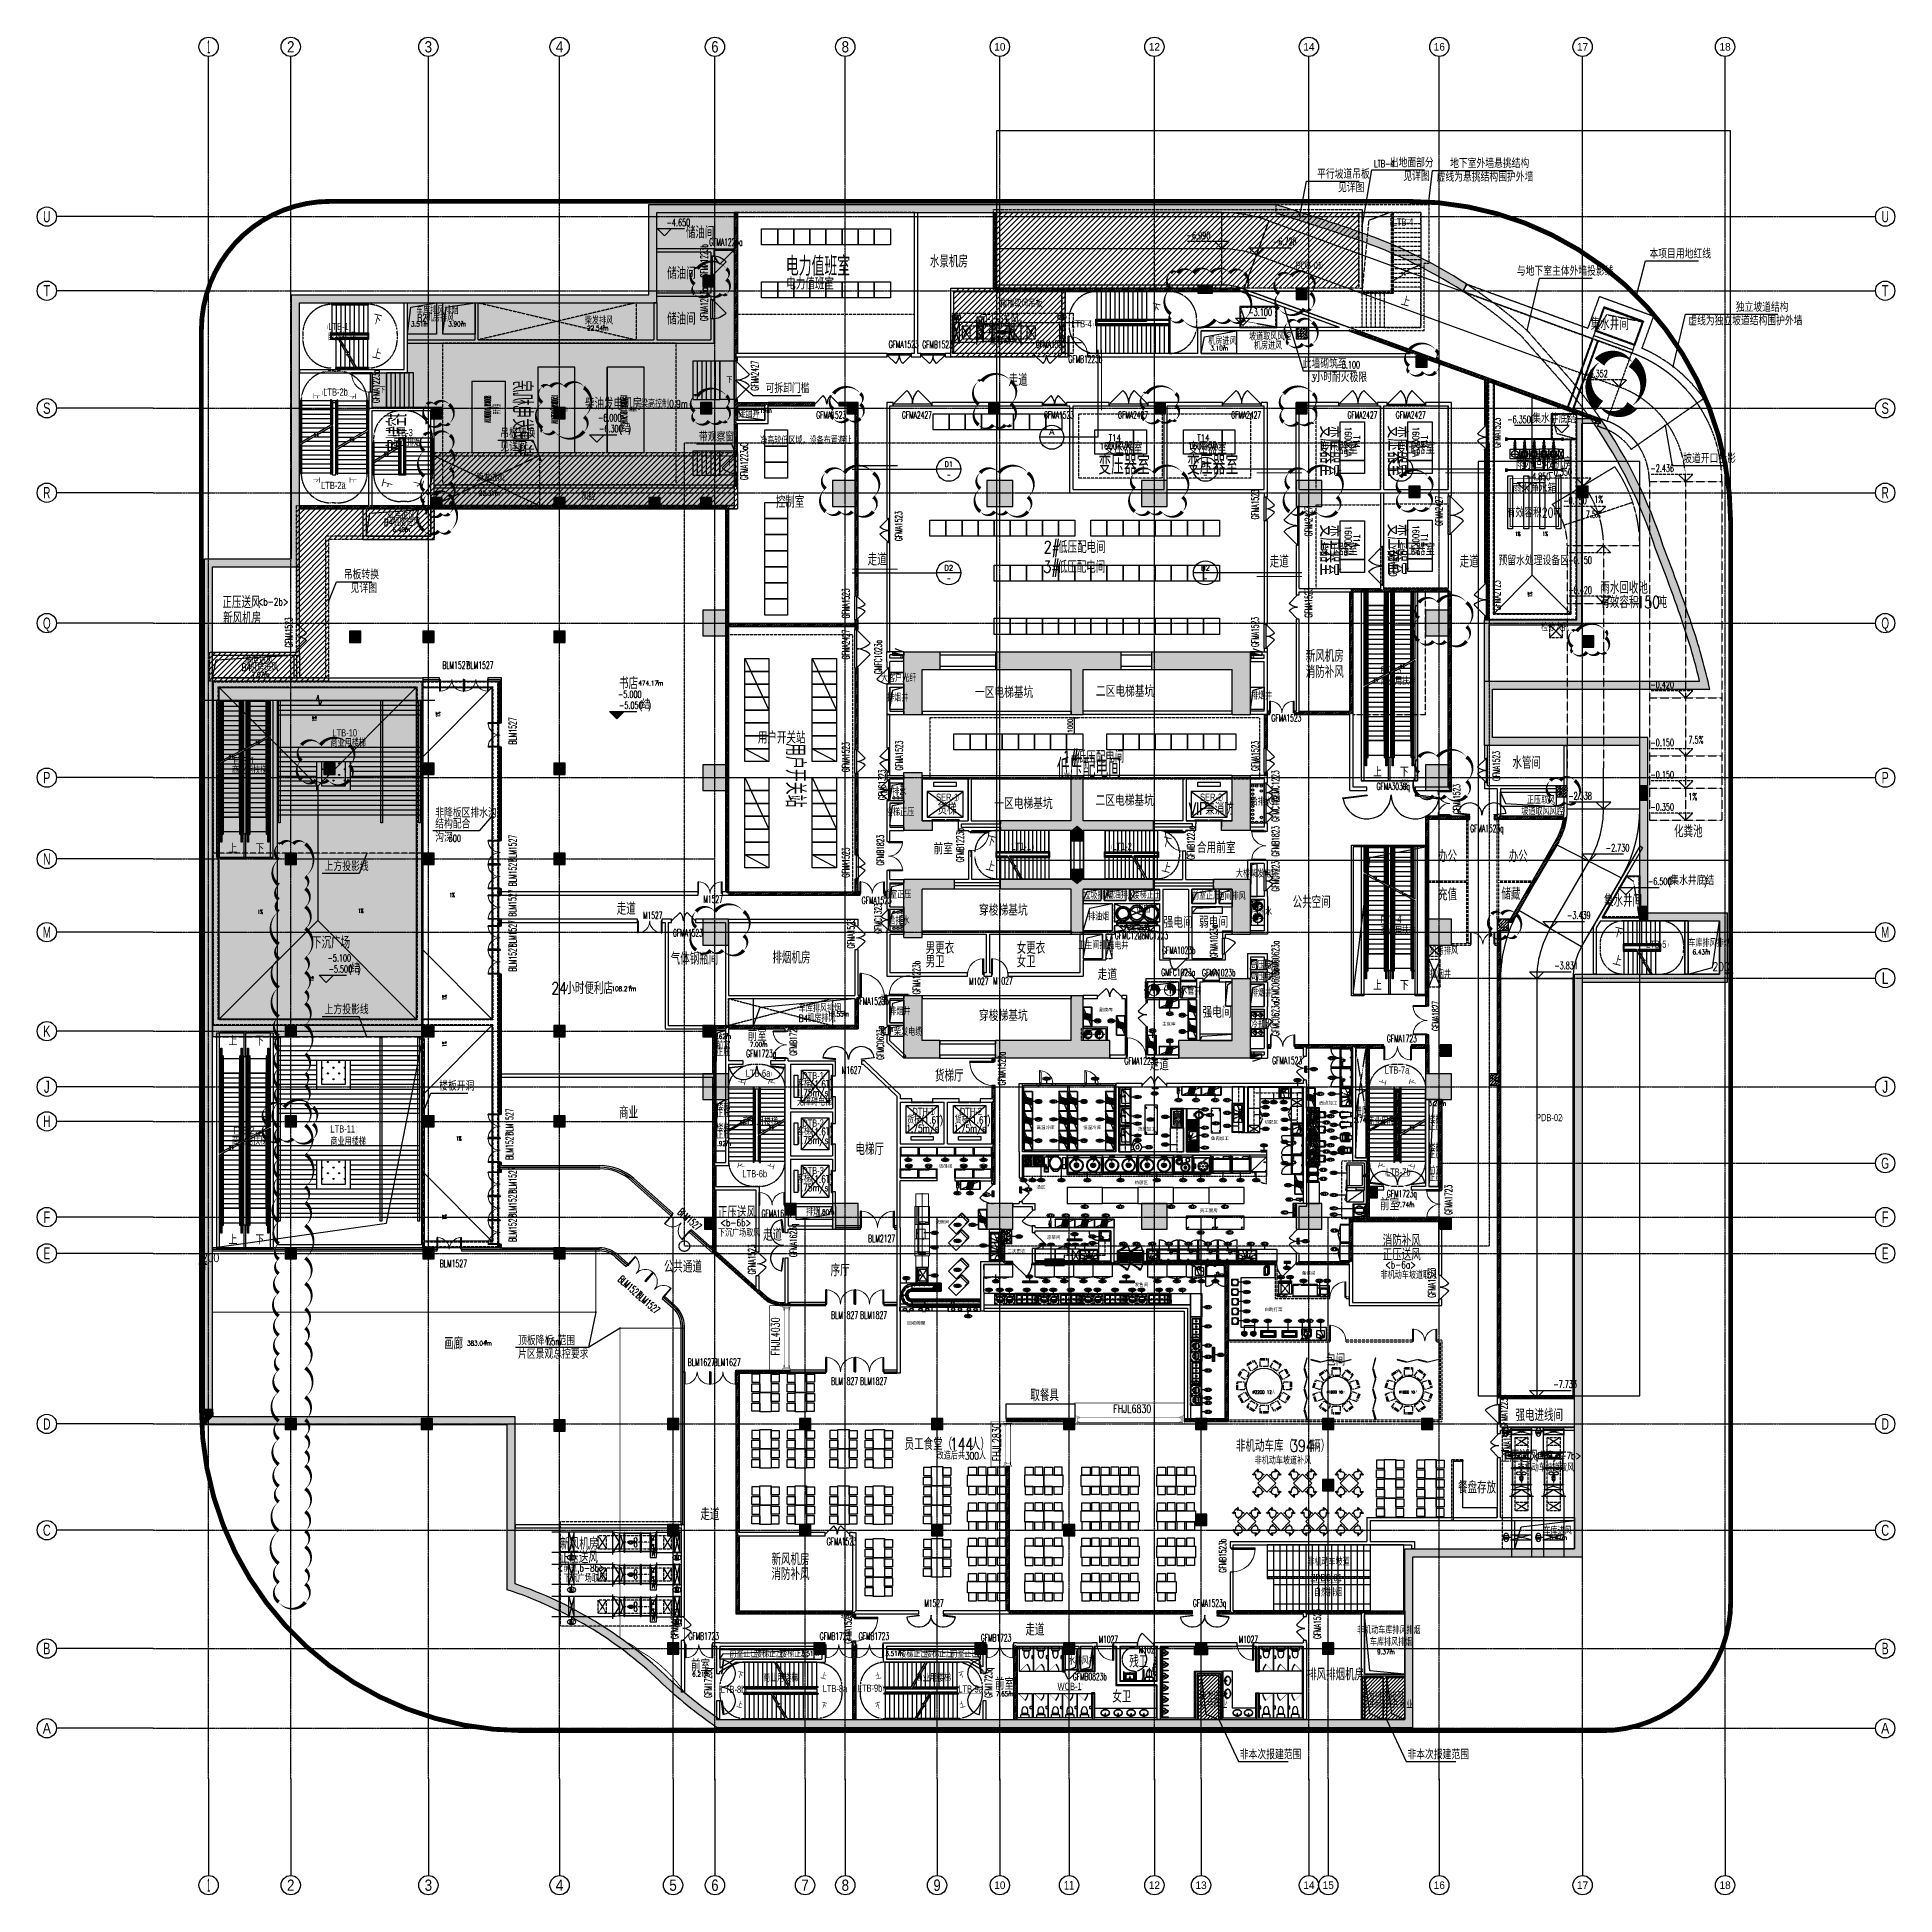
# Model space of a CAD drawing. Extents: x -12047294 to -5625356, y -1456591 to -622873.
# Drawn here: x -6096739 to -5981339, y -763574 to -648173 of the extents above; entities that cross this region are included whole.
import ezdxf
from ezdxf.enums import TextEntityAlignment as Align
from ezdxf.xclip import XClip

# ---------------------------------------------------------------- set-up
doc = ezdxf.new("R2010")
doc.units = 0
doc.header["$LTSCALE"] = 10
doc.header["$MEASUREMENT"] = 0
doc.header["$XCLIPFRAME"] = 2
for name, pattern in [('6F核心筒$0$DASH', [0.35, 0.25, -0.1]), ('__DASH', [0.35, 0.25, -0.1]), ('_DASH', [0.425, 0.3, -0.125]), ('CONTINOUS', [0]), ('DASH', [0.35, 0.25, -0.1]), ('DASHDOT', [1, 0.5, -0.25, 0, -0.25]), ('DASHDOT2', [0.5, 0.25, -0.125, 0, -0.125]), ('DASHED', [0.75, 0.5, -0.25]), ('DASHED2', [9.525, 6.35, -3.175]), ('DOTE', [2.42, 2, -0.2, 0.02, -0.2]), ('HIDDEN', [0.375, 0.25, -0.125]), ('HIDDEN2', [0.1875, 0.125, -0.0625]), ('NASCOSTA', [0.375, 0.25, -0.125]), ('用地红线$0$CENTER', [50.8, 31.75, -6.35, 6.35, -6.35])]:
    doc.linetypes.add(name, pattern=pattern)
for name, color, linetype in [('03__ASM_ALL_CURVES', 7, 'Continuous'), ('06__ASM_ALL_SURFS', 7, 'Continuous'), ('A-COLUMN', 10, 'Continuous'), ('A-COLUMNH', 252, 'Continuous'), ('A-DECO', 40, 'Continuous'), ('A-DIM1', 104, 'Continuous'), ('A-DIMAXIS', 3, 'Continuous'), ('A-DIMELVE', 3, 'Continuous'), ('A-DIMIDEN', 211, 'Continuous'), ('A-DIMLEAD', 130, 'Continuous'), ('A-DIMSYMB', 3, 'Continuous'), ('A-DOORWIN', 151, 'Continuous'), ('A-FireH', 6, 'Continuous'), ('A-Fur', 156, 'Continuous'), ('A-Hatch-降板', 251, 'Continuous'), ('A-HOLE', 30, 'Continuous'), ('A-Hole-up', 40, 'DASH'), ('A-LINE', 4, 'Continuous'), ('A-LVTRY', 15, 'Continuous'), ('A-STAIR', 152, 'Continuous'), ('A-STAIRS', 150, 'Continuous'), ('A-stru-conc', 1, 'Continuous'), ('A-TEXTDOOR', 181, 'Continuous'), ('A-TextNum', 211, 'Continuous'), ('A-TextRoom', 7, 'Continuous'), ('A-TEXTROOM-AREA', 33, 'Continuous'), ('A-TEXTROOM-报建', 210, 'Continuous'), ('A-TK', 7, 'Continuous'), ('A-WALL', 2, 'Continuous'), ('A-WALLG', 6, 'Continuous'), ('A-卷帘垂壁', 151, 'Continuous'), ('A-吊板', 73, 'DASH'), ('A-空调水管', 150, 'Continuous'), ('A-给排水', 7, 'Continuous'), ('A-降板', 8, 'Continuous'), ('A-集水井', 191, 'Continuous'), ('A-餐厅改造', 7, 'Continuous'), ('ACHSEN', 7, 'Continuous'), ('AXIS_TEXT', 7, 'Continuous'), ('A用地红线', 10, 'Continuous'), ('COSMETICS', 7, 'Continuous'), ('CURTWALL', 4, 'Continuous'), ('DETAILS', 7, 'Continuous'), ('DIM_ELEV', 3, 'Continuous'), ('DIM_SYMB', 3, 'Continuous'), ('DOTE', 9, 'DOTE'), ('EPD-SUBS-EQUI', 156, 'Continuous'), ('EPD-SUBS-NOTE', 156, 'Continuous'), ('EPD-SYST-NOTE', 156, 'Continuous'), ('EPD-TEXT', 156, 'Continuous'), ('EQUIP', 1, 'Continuous'), ('FUR-家俱-活动', 156, 'Continuous'), ('Hobart', 1, 'Continuous'), ('Iteam', 4, 'Continuous'), ('KONSTRELEM', 7, 'Continuous'), ('la-m-种植-草-填充', 108, 'Continuous'), ('M-PIPE-MID', 156, 'DASHDOT'), ('NUR_OBERE_ROLLE', 7, 'Continuous'), ('P-TEXT', 102, 'Continuous'), ('P-冷水-立管', 156, 'Continuous'), ('P-冷水-设备', 156, 'Continuous'), ('P-喷淋-立管', 156, 'Continuous'), ('P-消火栓-消防箱', 6, 'Continuous'), ('P-消火栓-立管', 156, 'Continuous'), ('P-给排水-文字', 156, 'Continuous'), ('P-设备基础', 156, 'Continuous'), ('PFL-B3$0$A-DETL-0001', 1, 'Continuous'), ('PUB_HATCH', 252, 'Continuous'), ('PUB_TEXT', 7, 'Continuous'), ('ROUNDS', 7, 'Continuous'), ('STAIR', 5, 'Continuous'), ('图框', 7, 'Continuous'), ('洗碗间-Name', 6, 'Continuous'), ('洗碗间-设备', 1, 'Continuous'), ('电气', 156, 'Continuous')]:
    doc.layers.add(name, color=color, linetype=linetype)
doc.layers.add('A-本次修改', color=6, linetype='Continuous', plot=False)
doc.layers.add('A-面积线', color=6, linetype='Continuous', plot=False)
for name, color, linetype, lineweight in [('M-A-EQUIP', 156, 'Continuous', 35), ('M-A-EQUIP-MID', 156, 'DASHDOT2', 25), ('M-A-EQUIP-OTH', 156, 'CONTINOUS', 25), ('M-DAMP-E', 156, 'Continuous', 25), ('M-DAMP-M', 156, 'Continuous', 25), ('M-DAMP-SC', 156, 'Continuous', 25), ('M-DUCT-FL', 156, 'Continuous', 25), ('M-DUCT-SC', 156, 'Continuous', 20), ('M-DUCT-SX', 156, 'Continuous', 25), ('M-EQUIP-OTH', 156, 'CONTINOUS', 25), ('M-PIPE-CHS', 156, 'Continuous', 0), ('M-W-ACCERY', 156, 'Continuous', 25), ('M-W-EQUIP', 156, 'Continuous', 35), ('M-W-HATCH', 156, 'Continuous', 0), ('p-冷水', 156, 'Continuous', 60), ('建-停车库-转弯半径', 9, 'HIDDEN2', 0)]:
    doc.layers.add(name, color=color, linetype=linetype, lineweight=lineweight)
doc.styles.add('_TCH_AXIS', font='tjromand.shx', dxfattribs={"bigfont": 'tjhts.shx'})
doc.styles.add('_TCH_DIM', font='tjromans.shx', dxfattribs={"width": 0.8, "bigfont": 'tjhztxt.shx'})
doc.styles.add('_TCH_LABEL', font='COMPLEX', dxfattribs={"bigfont": 'GBCBIG'})
doc.styles.add('_TCH_SPACE', font='tjromans.shx', dxfattribs={"height": 5, "bigfont": 'tjhztxt.shx'})
doc.styles.add('_TCH_WINDOW', font='tjromans.shx', dxfattribs={"width": 0.7, "height": 3.5, "bigfont": 'tjhztxt.shx'})
doc.styles.add('ARIAL', font='arial.ttf', dxfattribs={"width": 1.1})
doc.styles.add('CC', font='tj-romans1.shx', dxfattribs={"width": 0.6, "bigfont": 'tj-hztxt1.shx'})
doc.styles.add('COMPLEX', font='COMPLEX')
doc.styles.add('DIM_FONT', font='romanc.shx', dxfattribs={"width": 0.8, "bigfont": 'hztxt.shx'})
doc.styles.add('HZ', font='tjromans.shx', dxfattribs={"width": 0.6, "bigfont": 'tjhztxt.shx'})
doc.styles.add('M-HT', font='tjromant.shx', dxfattribs={"width": 0.8, "bigfont": 'tjhts.shx'})
doc.styles.add('SHZF-注释', font='romanc.shx', dxfattribs={"width": 0.8, "bigfont": 'shzf-hz.shx'})
doc.styles.get("Standard").update_dxf_attribs({"font": 'tjromans.shx', "width": 0.75, "bigfont": 'tjhztxt.shx'})
doc.styles.add('TJ_hztxt', font='tjromans.shx', dxfattribs={"width": 0.7, "bigfont": 'tjhztxt.shx'})
doc.styles.add('tjhz', font='tjromans.shx', dxfattribs={"width": 0.5, "bigfont": 'tjhztxt.shx'})
doc.styles.add('TKZ1_tjhts.shx', font='tjromant.shx', dxfattribs={"bigfont": 'tjhts.shx'})
doc.styles.add('TKZ2_tjkts.shx', font='tjromant.shx', dxfattribs={"bigfont": 'tjkts.shx'})
doc.styles.add('房间功能', font='tjromand.shx', dxfattribs={"width": 0.75, "bigfont": 'tjhts.shx'})
doc.styles.add('注解汉字', font='tjromans.shx', dxfattribs={"width": 0.75, "bigfont": 'tjhztxt.shx'})
doc.dimstyles.new('_TCH_ARCH&&150', dxfattribs={"dimscale": 1.5, "dimtxt": 350, "dimasz": 100, "dimexe": 250, "dimexo": 50, "dimgap": 100, "dimtad": 1, "dimdec": 0, "dimzin": 0, "dimdsep": 46, "dimtxsty": 'DIM_FONT', "dimblk": 'ARCHTICK', "dimcen": 0.09, "dimclrt": 7, "dimazin": 2, "dimtfac": 1, "dimtdec": 0, "dimtix": 1, "dimtmove": 2, "dimatfit": 3, "dimfxl": 10.5, "dimfxlon": 1, "dimtolj": 1, "dimtzin": 0, "dimarcsym": 0})
doc.dimstyles.new('DIMN120', dxfattribs={"dimscale": 1.2, "dimtxt": 300, "dimasz": 100, "dimexe": 250, "dimexo": 300, "dimgap": 100, "dimtad": 1, "dimdec": 0, "dimzin": 0, "dimdsep": 46, "dimtxsty": 'DIM_FONT', "dimblk": 'ARCHTICK', "dimcen": 0.09, "dimclrt": 256, "dimazin": 2, "dimtfac": 1, "dimtdec": 0, "dimtix": 1, "dimtmove": 2, "dimatfit": 3, "dimldrblk": 'ARCHTICK', "dimfxl": 1, "dimtolj": 1, "dimtzin": 0, "dimarcsym": 0})
pattern_1 = [(45, (0, 0), (-168.379802, 168.379802), [])]
pattern_2 = [(45, (0, 53.85), (-53.0330298, 53.0330298), [])]
pattern_3 = [(45, (0, 0), (-88.3883476, 88.3883476), []), (50, (0, 0), (358.630091, -31.376067), [37.5, -412.5]), (355, (0, 0), (-69.375667, 376.096067), [30, -330]), (100.4514, (29.9, -2.6), (289.25469, 344.719771), [31.870095, -350.571056]), (46.1842, (0, 100), (533.620524, -82.759507), [56.25, -618.75]), (96.6356, (44.47, 93.1), (467.331353, 487.058935), [47.805144, -525.8565]), (351.1842, (0, 100), (467.330973, 487.0593), [45, -495]), (21, (50, 75), (298.453526, -201.309445), [37.5, -412.5]), (326, (50, 75), (121.657666, 362.575023), [30, -330]), (71.4514, (74.87, 58.22), (420.111314, 161.265248), [31.870095, -350.571056]), (37.5, (0, 0), (6.0799277, 166.446927), [0, -326, 0, -335, 0, -331.25]), (7.5, (0, 0), (131.5347687, 197.205856), [0, -191, 0, -318.5, 0, -126.25]), (327.5, (-111.5, 0), (266.911218, -11.277436), [0, -125, 0, -390, 0, -517.5]), (317.5, (-161.5, 0), (291.593085, 50.052491), [0, -162.5, 0, -259, 0, -367.5])]

msp = doc.modelspace()

# ---------------------------------------------------------------- texts
at = {"layer": 'A-DIMLEAD', "style": '注解汉字', "width": 0.75}
for s, p in [('楼梯取风吊板', (-6036912.6, -664962)), ('车库排风排烟', (-6073199, -665379.4)), ('B2', (-6073124.5, -665832.1)), ('机房排风', (-6072592.2, -665832.1)), ('柴发排风', (-6062715.5, -666015.6)), ('<b-4>', (-6037657.7, -666600)), ('机房进风', (-6023993.5, -667277.8, -100)), ('坡道取风风腔', (-6021458.3, -667008.1)), ('排烟井', (-6053187.6, -671798.3, 100)), ('柴发进风', (-6069461.5, -675767.7)), ('风腔', (-6062923.9, -676946.3)), ('B4', (-6075208.2, -678541.2)), ('车库进风', (-6075008.9, -678129.6)), ('机房进风', (-6074676, -678541.2)), ('<b-2b>', (-6083037.5, -683470.2)), ('检修人孔', (-6003316.6, -685062.2)), ('车库进风', (-6083846.5, -687129.6, -100)), ('B4', (-6084045.8, -687541.2, -100)), ('机房进风', (-6083513.6, -687541.2, -100)), ('大客户光纤', (-6044318.8, -688221.8, 100)), ('排烟井', (-6021338.3, -689322.8, 100)), ('排烟井', (-6043934.8, -689440.3, 100)), ('给排水', (-6044055.3, -695283.8, 100)), ('给排水井', (-6021365.3, -695899.3, 100)), ('正压取风', (-6004195.7, -695800.6)), ('楼梯正压', (-6044012.8, -696555.3, 100)), ('坡道取风风腔', (-6004538, -696498.2)), ('大楼柴发电缆', (-6022272.8, -700374.8, 100)), ('前室正压', (-6044194.3, -701677.3, 100)), ('垃圾排风', (-6031750.8, -701700.4, 100)), ('隔油排风', (-6030304.9, -701689.8, 100)), ('楼梯正压', (-6028698.3, -701692.8, 100)), ('前室正压', (-6025002, -701744.3, 100)), ('电间排风', (-6023419.3, -701770.1, 100)), ('排油烟', (-6031457.7, -703039.4, 100)), ('烟囱', (-6028468.8, -702567.3, 100)), ('冷冻水', (-6021342.3, -702736.8, 100)), ('给排水', (-6043861.1, -703298.4, 100)), ('强电井', (-6028894.5, -703811.2, 100)), ('卫生间排风', (-6032070.8, -704825, 100)), ('强电井', (-6030263.8, -704840.5, 100)), ('机房排风', (-6010229.2, -705159.7)), ('车库排风排烟', (-5994167.1, -704684.5, -100)), ('高压电缆', (-6021391.8, -706035.3, 100)), ('高压电缆', (-6021391.8, -706741.3, 100)), ('排烟井', (-6010229.2, -706614.2)), ('水管井', (-6025728.1, -707643, 100)), ('排烟井', (-6021342.3, -707778.3, 100)), ('车库排风排烟', (-6049430.5, -708736.2)), ('排烟井', (-6043805.3, -708933.8, 100)), ('B4', (-6049430.5, -709348.4)), ('机房排风', (-6048898.3, -709348.4)), ('租户柴发电缆', (-6044385.3, -710200.8, 100)), ('冷却水', (-6021342.3, -709770.8, 100)), ('前室', (-6054552.5, -711046.6)), ('正压', (-6054552.5, -711469.9)), ('客梯(1.6T)', (-6049547.4, -713436.6)), ('无障碍电梯', (-6049547.4, -714546.6)), ('1.75m/s', (-6049590.6, -713965)), ('楼梯', (-6054552.5, -714853.6)), ('正压', (-6054552.5, -715277)), ('货梯(1.6T)', (-6042701.8, -715664.7)), ('货梯(1.6T)', (-6039751.8, -715664.7)), ('进风', (-6014896.3, -715132.5, -100)), ('楼梯', (-6010321.3, -715659.8)), ('楼梯', (-6054552.5, -716177.6)), ('正压', (-6054552.5, -716601)), ('客梯(1.6T)', (-6049547.4, -716386.6)), ('1.75m/s', (-6049590.6, -716915)), ('1.75m/s', (-6042745, -716193.1)), ('1.75m/s', (-6039795, -716193.1)), ('正压', (-6010321.3, -716083.1)), ('楼梯', (-6010321.3, -717408.3)), ('正压', (-6010321.3, -717831.6)), ('客梯(1.6T)', (-6049547.4, -719336.6)), ('正压', (-6010321.3, -719250)), ('前室', (-6010321.3, -718826.6)), ('1.75m/s', (-6049590.6, -719865)), ('排烟', (-6048981.2, -721383.7)), ('<b-6b>', (-6054297.4, -722040.7)), ('<b-6a>', (-6013001.1, -724658.3)), ('<前室,b-7b>', (-6003763, -736518.4)), ('车库进风', (-6003165.3, -741191)), ('<前室,b-8b>', (-6064412.2, -743492.1)), ('非机动车库排风排烟', (-6014746.1, -747369.6)), ('车库排风排烟', (-6013947, -748107.4, -100)), ('前室正压', (-6053742, -748829.6)), ('楼梯正压', (-6052150, -748829.6)), ('楼梯正压', (-6050587.5, -748829.6)), ('楼梯正压', (-6043184.3, -748829.6)), ('楼梯正压', (-6041589.8, -748829.6)), ('前室正压', (-6040013.9, -748829.6)), ('水井', (-6032689.1, -749262.4)), ('风井', (-6031856, -749262.4)), ('柴发进风', (-6024548.6, -751452.9, -100)), ('柴发排风', (-6014507.2, -751456.5, -100)), ('排风', (-6012721, -751456.5, -100))]:
    msp.add_text(s, height=450, dxfattribs=at).set_placement(p)
at = {"layer": 'A-TEXTDOOR', "style": '_TCH_WINDOW'}
for s, height, width, p in [('GFMA3030q', 446.25, 0.494118, (-6013536.9, -694931)), ('常', 525, 0.7, (-6012010.3, -694931)), ('GFMA1523b', 446.25, 0.494118, (-6045900.9, -708280.8)), ('常', 525, 0.7, (-6044374.3, -708280.8))]:
    msp.add_text(s, height=height, dxfattribs=dict(at, width=width)).set_placement(p)
for s, height, width, p in [('常', 525, 0.7, (-6046143.5, -746447.6)), ('GFMA1523b', 446.25, 0.494118, (-6046143.5, -747974.2))]:
    msp.add_text(s, height=height, rotation=89.999998, dxfattribs=dict(at, width=width)).set_placement(p)
at = {"layer": 'A-TextNum', "style": '房间功能', "width": 0.75}
for s, p in [('LTB-4', (-6012532.8, -659886.3, -100)), ('PDB-01', (-6018556, -662563.8, -100)), ('LTB-4', (-6032492.8, -666204.8, -100)), ('LTB-1', (-6078656.1, -666370.6, -100)), ('LTB-2b', (-6078968.3, -670445.8)), ('LTB-3', (-6074672.8, -672963.1, -100)), ('LTB-2a', (-6079098.5, -676243.4)), ('FTB-3', (-6013282.3, -687704.4)), ('LTB-10', (-6078394.9, -691612.9)), ('FTB-1', (-6084553.3, -693345.9)), ('LT1-1', (-6036218.4, -698663.9, -100)), ('LT1-2', (-6029954.4, -698663.9, -100)), ('FTB-4', (-6013282.3, -703199.4)), ('LTB-5', (-5996794.2, -704740.4, -100)), ('LTB-6a', (-6052722.4, -712754.3)), ('DTB-1', (-6049214.8, -712902.9)), ('LTB-7a', (-6013030, -712560.8)), ('DTB-2', (-6049214.8, -715852.9)), ('DTH-1', (-6042369.2, -715131)), ('DTH-2', (-6039419.2, -715131)), ('PDB-02', (-6003630.2, -715513.6)), ('FTB-2', (-6084553.3, -716307.4)), ('LTB-11', (-6078516.5, -716216.8, -100)), ('LTB-6b', (-6052923.3, -719000.5)), ('DTB-3', (-6049214.8, -718802.9)), ('LTB-7b', (-6012953.4, -718895.7)), ('ZPDB-01', (-6017610.5, -744093.1)), ('LTB-8b', (-6054274.2, -751035)), ('LTB-8a', (-6047941.7, -750981.9)), ('LTB-9b', (-6045762.5, -750958)), ('LTB-9a', (-6039516.5, -751008.3)), ('WCB-1', (-6033354.2, -750843.4))]:
    msp.add_text(s, height=450, dxfattribs=at).set_placement(p)
at = {"layer": 'A-TextRoom', "style": '注解汉字', "width": 0.75}
for s, p in [('储油间', (-6056441.8, -660680)), ('储油间', (-6057603.7, -663210.5)), ('水景机房', (-6041281.2, -662474.3)), ('电力值班室', (-6050202.8, -663853.6)), ('储油间', (-6057603.7, -666043.5)), ('正压送风', (-6038066.1, -666123.5)), ('集水井间', (-6000232.1, -666367.2, -500)), ('走道', (-6036391.5, -669842.9)), ('柴油发电机房', (-6062710.1, -671324.4)), ('变压器室', (-6030418.6, -674066.7, -500)), ('变压器室', (-6025203.1, -674066.7, -500)), ('变压器室', (-6017058.6, -674066.7, -500)), ('变压器室', (-6012272.1, -674066.7, -500)), ('雨水回收机房', (-6004901, -675011.9)), ('控制室', (-6050856.2, -677415.7)), ('2#', (-6034205.8, -680222.7, -500)), ('低压配电间', (-6033318.8, -680222.7, -500)), ('变压器室', (-6017058.6, -680363.2, -500)), ('变压器室', (-6012272.1, -680363.2, -500)), ('走道', (-6045146.4, -680992.4)), ('3#', (-6034228.8, -681451.9, -500)), ('低压配电间', (-6033341.8, -681451.9, -500)), ('走道', (-6020171, -681121.4)), ('走道', (-6008373.9, -681121.4)), ('雨水回收池', (-5999631, -682749.7)), ('正压送风', (-6085228.3, -683655.1)), ('有效容积', (-5999631, -683645.3)), ('150', (-5997381, -683645.3)), ('吨', (-5996082.9, -683645.3)), ('新风机房', (-6085188.3, -684637.4)), ('新风机房', (-6017935.3, -686983.7, -500)), ('消防补风', (-6017935.3, -687979.7, -500)), ('书店', (-6060591.5, -688683)), ('用户开关站', (-6051962.9, -692058.7, -500)), ('1#', (-6033047.3, -693251.5, -500)), ('低压配电间', (-6032160.3, -693251.5, -500)), ('水管间', (-6005096.1, -693621)), ('化粪池', (-5995053.4, -697884.6)), ('办公', (-6009715.6, -699434.3)), ('办公', (-6005325.1, -699434.3)), ('公共空间', (-6018747.5, -702271.3, -100)), ('充值', (-6009715.6, -701807.8)), ('储藏', (-6005777.6, -701765.3)), ('集水井间', (-5999404.1, -702187.2, -500)), ('走道', (-6060738.5, -702690.9)), ('下沉广场', (-6079658, -704789.4)), ('气体钢瓶间', (-6057378.3, -705794.9, -500)), ('排烟机房', (-6051063.8, -705724.6)), ('男更衣', (-6041546, -705123.5)), ('女更衣', (-6035890.2, -705123.5)), ('男卫', (-6041546, -705966.3)), ('女卫', (-6035890.2, -705966.3)), ('24', (-6064792.3, -707624)), ('小时便利店', (-6063927, -707624)), ('前室', (-6052598.5, -710529.5)), ('走道', (-6027622.8, -712366.8)), ('货梯厅', (-6040967, -713055.4)), ('商业', (-6060591.5, -715353.6)), ('电梯厅', (-6045909.5, -717620.9)), ('正压送风', (-6054450.3, -721553.6)), ('前室', (-6013318.5, -721046.4)), ('走道', (-6051652.3, -722949.4)), ('消防补风', (-6013153.9, -723310.4)), ('正压送风', (-6013153.9, -724171.2)), ('公共通道', (-6057805.5, -724924.4)), ('序厅', (-6047449.5, -725150.4)), ('画廊', (-6071464, -729698.9)), ('取餐具', (-6035038.5, -732910.1)), ('强电进线间', (-6004904.8, -734148.9)), ('员工食堂（', (-6042851.5, -735943.4)), ('人）', (-6038740.9, -735943.4)), ('144', (-6040039, -735943.4)), ('非机动车库（', (-6022270.5, -736051.4)), ('394', (-6018895.5, -736051.4)), ('辆）', (-6017597.4, -736051.4)), ('正压送风', (-6005853.9, -736703.3)), ('走道', (-6055536.5, -740302.9)), ('新风机房', (-6064242.7, -742135.9)), ('正压送风', (-6064269.6, -742982.6)), ('新风机房', (-6051121.9, -743102.4)), ('消防补风', (-6051121.9, -744021.4)), ('走道', (-6035346.9, -747471.2)), ('前室', (-6056120, -749699.4)), ('残卫', (-6028897.9, -749452.2)), ('前室', (-6037246.5, -750842.4)), ('排风排烟机房', (-6017853.6, -750253.9)), ('女卫', (-6029952.5, -751630))]:
    msp.add_text(s, height=750, dxfattribs=at).set_placement(p)
at = {"layer": 'A-TEXTROOM-AREA'}
for s, height, style, width, p in [('3.51m', 297.5, '_TCH_SPACE', 0.705882, (-6073521.5, -666137.9)), ('2', 148.8, '_TCH_SPACE', 0.705882, (-6072713.8, -665962.9)), ('3.90m', 297.5, '_TCH_SPACE', 0.705882, (-6071201, -666137.9)), ('2', 148.8, '_TCH_SPACE', 0.705882, (-6070393.3, -665962.9)), ('自然排烟', 450, '注解汉字', 0.75, (-6078705.9, -667008.5)), ('22.54m', 297.5, '_TCH_SPACE', 0.705882, (-6062567.9, -666396.4)), ('2', 148.8, '_TCH_SPACE', 0.705882, (-6061598.7, -666221.4)), ('楼梯取风', 450, '注解汉字', 0.75, (-6037570.6, -667267.6)), ('3.10m', 297.5, '_TCH_SPACE', 0.705882, (-6023859.5, -667640.6)), ('2', 148.8, '_TCH_SPACE', 0.705882, (-6023051.8, -667465.6)), ('机房进风', 450, '注解汉字', 0.75, (-6021154, -667576.4)), ('梁高控制0.9m', 450, '注解汉字', 0.75, (-6059230.9, -671177.1)), ('1.19m', 297.5, '_TCH_SPACE', 0.705882, (-6052203.7, -671507.2)), ('2', 148.8, '_TCH_SPACE', 0.705882, (-6051396, -671332.2)), ('自然排烟', 450, '注解汉字', 0.75, (-6074651, -673573.9)), ('净高较低区域，设备布置避让', 450, '注解汉字', 0.75, (-6051828.4, -673464.1)), ('20.31m', 297.5, '_TCH_SPACE', 0.705882, (-6069305.4, -676643.9)), ('2', 148.8, '_TCH_SPACE', 0.705882, (-6068336.2, -676468.9)), ('6.40m', 297.5, '_TCH_SPACE', 0.705882, (-6074665.4, -678912.4)), ('2', 148.8, '_TCH_SPACE', 0.705882, (-6073857.7, -678737.4)), ('7.07m', 297.5, '_TCH_SPACE', 0.705882, (-6083406.9, -687912.4, -100)), ('2', 148.8, '_TCH_SPACE', 0.705882, (-6082599.2, -687737.4, -100)), ('474.17m', 297.5, '_TCH_SPACE', 0.705882, (-6059387.7, -688453.4)), ('2', 148.8, '_TCH_SPACE', 0.705882, (-6058256.9, -688278.4)), ('6.43m', 297.5, '_TCH_SPACE', 0.705882, (-5993901.7, -705153.2, -100)), ('2', 148.8, '_TCH_SPACE', 0.705882, (-5993094, -704978.2, -100)), ('108.21m', 297.5, '_TCH_SPACE', 0.705882, (-6061063.7, -707434.4)), ('2', 148.8, '_TCH_SPACE', 0.705882, (-6059932.9, -707259.4)), ('10.55m', 297.5, '_TCH_SPACE', 0.705882, (-6047629.4, -709002.9)), ('2', 148.8, '_TCH_SPACE', 0.705882, (-6046660.2, -708827.9)), ('1.62m', 297.5, '_TCH_SPACE', 0.705882, (-6054723.6, -710391.9)), ('2', 148.8, '_TCH_SPACE', 0.705882, (-6053915.9, -710216.9)), ('7.00m', 297.5, '_TCH_SPACE', 0.705882, (-6052470.6, -710891.9)), ('2', 148.8, '_TCH_SPACE', 0.705882, (-6051662.9, -710716.9)), ('3.24m', 297.5, '_TCH_SPACE', 0.705882, (-6010313.1, -714560.9)), ('2', 148.8, '_TCH_SPACE', 0.705882, (-6009505.4, -714385.9)), ('2.74m', 297.5, '_TCH_SPACE', 0.705882, (-6014945, -715587.5)), ('2', 148.8, '_TCH_SPACE', 0.705882, (-6014137.3, -715412.5)), ('1.92m', 297.5, '_TCH_SPACE', 0.705882, (-6054723.6, -717048.9)), ('2', 148.8, '_TCH_SPACE', 0.705882, (-6053915.9, -716873.9)), ('1.80m', 297.5, '_TCH_SPACE', 0.705882, (-6048306.3, -721302.5)), ('2', 148.8, '_TCH_SPACE', 0.705882, (-6047498.6, -721127.5)), ('7.74m', 297.5, '_TCH_SPACE', 0.705882, (-6012284.6, -720849.9)), ('2', 148.8, '_TCH_SPACE', 0.705882, (-6011476.9, -720674.9)), ('下沉广场取风', 450, '注解汉字', 0.75, (-6054449.9, -722685.2)), ('非机动车坡道取风', 450, '注解汉字', 0.75, (-6013284.9, -725302.8)), ('383.04m', 297.5, '_TCH_SPACE', 0.705882, (-6070035.2, -729452.4)), ('2', 148.8, '_TCH_SPACE', 0.705882, (-6068904.4, -729277.4)), ('非机动车坡道补风', 450, '注解汉字', 0.75, (-6021105, -736829.9, 200)), ('非机动车坡道取风', 450, '注解汉字', 0.75, (-6004775.5, -737274.9)), ('6.47m', 297.5, '_TCH_SPACE', 0.705882, (-6002796.3, -741526.1)), ('2', 148.8, '_TCH_SPACE', 0.705882, (-6001988.6, -741351.1)), ('下沉广场取风', 450, '注解汉字', 0.75, (-6064036.6, -744151.3)), ('自然排烟', 450, '注解汉字', 0.75, (-6017423.4, -745024.3, 200)), ('3.51m', 297.5, '_TCH_SPACE', 0.705882, (-6049287.1, -748734.9)), ('2', 148.8, '_TCH_SPACE', 0.705882, (-6048479.4, -748559.9)), ('3.51m', 297.5, '_TCH_SPACE', 0.705882, (-6044049.4, -748734.9)), ('2', 148.8, '_TCH_SPACE', 0.705882, (-6043241.7, -748559.9)), ('9.37m', 297.5, '_TCH_SPACE', 0.705882, (-6013498.2, -748626.3, -100)), ('2', 148.8, '_TCH_SPACE', 0.705882, (-6012690.6, -748451.3, -100)), ('6.21m', 297.5, '_TCH_SPACE', 0.705882, (-6056050.6, -750015.9)), ('2', 148.8, '_TCH_SPACE', 0.705882, (-6055242.9, -749840.9)), ('7.65m', 297.5, '_TCH_SPACE', 0.705882, (-6037184.1, -751238.9)), ('2', 148.8, '_TCH_SPACE', 0.705882, (-6036376.4, -751063.9)), ('公共商业', 450, '注解汉字', 0.75, (-6024552.6, -751984.5)), ('公共商业', 450, '注解汉字', 0.75, (-6014511.2, -751984.5)), ('公共商业', 450, '注解汉字', 0.75, (-6013011.3, -751984.5, -100))]:
    msp.add_text(s, height=height, dxfattribs=dict(at, style=style, width=width)).set_placement(p)
at = {"layer": 'A-TEXTROOM-报建', "style": '注解汉字', "width": 0.75}
for s, p in [('商业用扶梯', (-6013272.4, -688414.6)), ('商业用楼梯', (-6078515.9, -692248.1)), ('商业用扶梯', (-6084636.9, -693947.1)), ('商业用扶梯', (-6013272.4, -703922.1)), ('商业用楼梯', (-6052915.4, -715760.1)), ('商业用楼梯', (-6014118.9, -715760.1)), ('商业用扶梯', (-6084636.9, -716982.6)), ('商业用楼梯', (-6078515.9, -717006.1)), ('非机动车坡道', (-6017836.8, -743119.9)), ('商业用楼梯', (-6051644.9, -750329.1)), ('商业用楼梯', (-6042166.4, -750329.1))]:
    msp.add_text(s, height=450, dxfattribs=at).set_placement(p)
at = {"layer": 'A-TK', "style": '_TCH_DIM'}
for s, height, width, p in [('平行坡道吊板', 525, 0.8, (-6017229, -656959.8)), ('LTB-4', 446.25, 0.564706, (-6013684.9, -656258.4)), ('出地面部分', 525, 0.8, (-6012715.7, -656258.4)), ('见详图', 525, 0.8, (-6011872.4, -657098.4)), ('虚线为悬挑结构围护外墙', 525, 0.8, (-6009802.7, -657140.5)), ('地下室外墙悬挑结构', 525, 0.8, (-6008966, -656300.5)), ('见详图', 525, 0.8, (-6015929.3, -657799.8)), ('-4.650', 446.25, 0.564706, (-6057632.5, -659911)), ('本项目用地红线', 525, 0.8, (-5996582.5, -661917.5)), ('与地下室主体外墙投影线', 525, 0.8, (-6004819.8, -662988.8)), ('独立坡道结构', 525, 0.8, (-5991218.9, -665232.7)), ('-3.100', 446.25, 0.564706, (-6021495.5, -665479.3)), ('虚线为独立坡道结构围护外墙', 525, 0.8, (-5994172.2, -666072.7)), ('此墙砌筑至', 525, 0.8, (-6018123, -668748)), ('3', 446.2, 0.564706, (-6017591.1, -669588)), ('小时耐火极限', 525, 0.8, (-6017397.2, -669588)), ('-3.100', 446.25, 0.564706, (-6016023, -668748)), ('可拆卸门槛', 525, 0.8, (-6051489.1, -670268.5)), ('-6.000', 446.25, 0.564706, (-6061899.8, -672039)), ('吊板转换', 525, 0.8, (-6067970.5, -673064.5)), ('-6.300', 446.25, 0.564706, (-6061832, -672721.5)), ('(', 446.2, 0.564706, (-6060580.5, -672721.5)), ('结', 525, 0.8, (-6060444.8, -672721.5)), (')', 446.2, 0.564706, (-6060024.8, -672721.5)), ('带观察窗', 525, 0.8, (-6055626.1, -673290.2)), ('见详图', 525, 0.8, (-6067970.5, -673904.5)), ('坡道开口投影', 525, 0.8, (-5994490.2, -674629.2)), ('-4.850', 446.25, 0.564706, (-6004203.5, -675689.1)), ('吊板转换', 525, 0.8, (-6077689.2, -681845.8)), ('见详图', 525, 0.8, (-6077262.6, -682685.8)), ('-5.000', 446.25, 0.564706, (-6060654.2, -689220.3)), ('-5.050', 446.25, 0.564706, (-6060586.4, -689902.8)), ('(', 446.2, 0.564706, (-6059334.9, -689902.8)), ('结', 525, 0.8, (-6059199.2, -689902.8)), (')', 446.2, 0.564706, (-6058779.2, -689902.8)), ('结构配合', 525, 0.8, (-6072010.8, -697326.9)), ('非降板区排水沟', 525, 0.8, (-6072010.8, -696644.4)), ('沟深', 525, 0.8, (-6072010.8, -698166.9)), ('300', 446.25, 0.564706, (-6071170.8, -698166.9)), ('上方投影线', 525, 0.8, (-6078878, -699967.4)), ('-5.100', 446.25, 0.564706, (-6078700.8, -705598)), ('-5.500', 446.25, 0.564706, (-6078633, -706280.5)), ('(', 446.2, 0.564706, (-6077381.5, -706280.5)), ('结', 525, 0.8, (-6077245.8, -706280.5)), (')', 446.2, 0.564706, (-6076825.8, -706280.5)), ('上方投影线', 525, 0.8, (-6078878, -708864.5)), ('楼板开洞', 525, 0.8, (-6071765.4, -713610.5)), ('顶板降板', 525, 0.8, (-6066864, -729424)), ('1.5m', 446.25, 0.564706, (-6065184, -729424)), ('范围', 525, 0.8, (-6064408.6, -729424)), ('片区景观总控要求', 525, 0.8, (-6066864, -730264)), ('非本次报建范围', 525, 0.8, (-6022031.3, -755140.5)), ('非本次报建范围', 525, 0.8, (-6011617.5, -755140.5))]:
    msp.add_text(s, height=height, dxfattribs=dict(at, width=width)).set_placement(p)
at = {"layer": 'A-TK', "color": 0, "style": '_TCH_DIM', "width": 0.8}
for p in [(-6053918.1, -669648.5), (-6075477, -670273.4), (-6053918.1, -674798.4)]:
    msp.add_text('下', height=350, dxfattribs=at).set_placement(p)
at = {"layer": 'A-TK', "style": '_TCH_LABEL'}
for s, height, p, p2 in [('A', 381.2, (-6033870.7, -672884), (-6033544, -672884)), ('D1', 339.7, (-6040358, -674867.3), (-6039856.5, -674867.3)), ('B1', 339.7, (-6024415.8, -674867.3), (-6023914.3, -674867.3)), ('C', 389.1, (-6012172.9, -674875), (-6011895, -674875)), ('D2', 322.69, (-6040383.9, -681299.8), (-6039830.7, -681299.8)), ('B2', 322.69, (-6024441.6, -681299.8), (-6023888.4, -681299.8))]:
    msp.add_text(s, height=height, dxfattribs=at).set_placement(p, p2, align=Align.FIT)
at = {"layer": 'A-TK', "style": '_TCH_LABEL', "width": 0.777778}
for p, p2 in [((-6033837.8, -673554.7), (-6033576.8, -673554.7)), ((-6040237.8, -675544.5), (-6039976.8, -675544.5)), ((-6024295.5, -675544.5), (-6024034.5, -675544.5)), ((-6012164.5, -675544.5), (-6011903.4, -675544.5)), ((-6040237.8, -681979.9), (-6039976.8, -681979.9)), ((-6024295.5, -681979.9), (-6024034.5, -681979.9))]:
    msp.add_text('-', height=391.5, dxfattribs=at).set_placement(p, p2, align=Align.FIT)
at = {"layer": 'A-TK', "width": 0.75}
for s, p in [('一区电梯基坑', (-6038480.7, -689219.4)), ('二区电梯基坑', (-6030969.2, -689155.4)), ('一区电梯基坑', (-6037278.7, -696126.4)), ('二区电梯基坑', (-6030990.7, -695933.4)), ('前室', (-6041057.8, -698934.8)), ('合用前室', (-6024700.7, -698867.8)), ('穿梭梯基坑', (-6038228.6, -702749.4)), ('强电间', (-6026765.2, -703505.1, 100)), ('弱电间', (-6024566.9, -703496.8, 100)), ('走道', (-6030861.4, -706749, 100)), ('穿梭梯基坑', (-6038228.6, -709300.8)), ('强电间', (-6024355.2, -709088.8, 100))]:
    msp.add_text(s, height=700, dxfattribs=at).set_placement(p)
at = {"layer": 'A-TK', "color": 0, "style": '_TCH_DIM', "width": 0.8}
for s, p in [('下', (-6037814.1, -698330)), ('下', (-6026919.2, -698415.1)), ('上', (-6037846.1, -699896.7)), ('上', (-6026919.2, -699990.1))]:
    msp.add_text(s, height=525, rotation=345.530386, dxfattribs=at).set_placement(p)
at = {"layer": 'A-餐厅改造', "style": '注解汉字', "width": 0.75}
for s, height, p in [('包间', 750, (-6016665.1, -730706.8)), ('改造后共300人', 450, (-6040858, -736522.9, 200)), ('餐盘存放', 750, (-6008475.1, -738639.3))]:
    msp.add_text(s, height=height, dxfattribs=at).set_placement(p)
at = {"layer": 'Iteam', "style": 'SHZF-注释', "width": 0.7}
for s, p in [('BA01', (-6031010.8, -709342.4)), ('BA01', (-6030169.1, -709342.4)), ('BA01', (-6026524.7, -708893.2)), ('BA01', (-6025748.1, -708988.9)), ('BA01', (-6027602.1, -709949.8)), ('BA01', (-6026524.7, -710575.3)), ('BA01', (-6025748.1, -709996)), ('BF02', (-6016464.4, -711649.4)), ('BA02', (-6034188.4, -712928.1, 0)), ('BA03', (-6031174.2, -712928.1, 0)), ('BD08', (-6018605.4, -713025)), ('BF01', (-6017588.6, -712331.7)), ('BF03', (-6016464.4, -712869.8)), ('BA01', (-6034682.6, -714350.1)), ('BA01', (-6033753.9, -714350.1)), ('BA01', (-6031859.1, -714350.1)), ('BA01', (-6030878.5, -714350.1)), ('BC02', (-6028536.3, -714067.9, 0)), ('BC01', (-6027473.1, -713842.6, 0)), ('BC10', (-6025990.3, -714257.2)), ('BC11', (-6024903.6, -714257.2)), ('BC11', (-6023711, -714257.2)), ('BC17', (-6022975.1, -714257.2)), ('BD05', (-6020582.3, -714388.2)), ('BD06', (-6020077.3, -714388.2)), ('BD07', (-6019460.9, -714388.2)), ('BF13', (-6017188.1, -713877.4)), ('BF04', (-6016464.4, -713877.4)), ('BA01', (-6034682.6, -715454.4)), ('BA01', (-6033753.9, -715454.4)), ('BA01', (-6031859.1, -715454.4)), ('BA01', (-6030878.5, -715454.4)), ('BC02', (-6028536.3, -715267.9, 0)), ('BC09', (-6027727.4, -715462.5, 0)), ('BC06', (-6026822.2, -715298, 0)), ('BC12', (-6024348.9, -714837.7)), ('BC13', (-6024048.4, -715185.6)), ('BC18', (-6022975.1, -715057.2)), ('BD04', (-6020579.2, -714707.4)), ('BD03', (-6020579.2, -715170.1)), ('BD02', (-6019398.1, -714829.3)), ('BD09', (-6019398.1, -715485.5)), ('BF15', (-6016548.1, -715259.2, 0)), ('BF05', (-6016343.8, -715000.8)), ('BC05', (-6028536.3, -715723.9, 0)), ('BC02', (-6028536.3, -716467.9, 0)), ('BC03', (-6028536.3, -716745.9, 0)), ('BC07', (-6026822.2, -716459.9, 0)), ('BC15', (-6024348.9, -715974.5)), ('BC14', (-6024348.9, -716462)), ('BC16', (-6023678.8, -715703.8)), ('BC19', (-6022975.1, -715860.1)), ('BD02', (-6020579.2, -716052.6)), ('BD06', (-6019398.1, -716041.8)), ('BF14', (-6016806.3, -715645.3, 0)), ('BF15', (-6016548.1, -716156.7, 0)), ('BF06', (-6016343.8, -715801.7)), ('BF07', (-6016343.8, -716602)), ('BA01', (-6034682.6, -716778.6)), ('BA01', (-6033753.9, -716778.6)), ('BA01', (-6031859.1, -716778.6)), ('BA01', (-6030878.5, -716778.6)), ('BC04', (-6027825.4, -717187, 0)), ('BC08', (-6026822.2, -717022.8, 0)), ('BC15', (-6024348.9, -717216.1)), ('BD01', (-6020684.7, -717072.4)), ('BD10', (-6019398.1, -716861.1)), ('BF14', (-6016806.3, -717451, 0)), ('BF15', (-6016548.1, -717064.9, 0)), ('BF08', (-6016343.8, -717548.8)), ('BI10', (-6042777.9, -717977.9)), ('BI10', (-6042740.8, -718361.3, 0)), ('BI10', (-6041606.8, -717977.9)), ('BI10', (-6041512.9, -718361.3, 0)), ('BI10', (-6040483, -717977.9)), ('BI10', (-6039330.8, -717977.9)), ('BI10', (-6039330.8, -718361.3, 0)), ('BI10', (-6038102.9, -717977.9)), ('BI10', (-6038102.9, -718361.3, 0)), ('BD11', (-6019398.1, -718179.2)), ('BF16', (-6016994.8, -718595.9, 0)), ('BF15', (-6016548.1, -717962.5, 0)), ('BF09', (-6016343.8, -718780.3)), ('BI07', (-6039726.9, -720044.5)), ('BI08', (-6038941.3, -720044.5)), ('BI11', (-6037918.2, -720142.9)), ('BE09', (-6035609.3, -719236.3)), ('BE10', (-6035318.4, -719813.6)), ('BE08', (-6035066.3, -719236.3)), ('BE07', (-6034517, -719236.3)), ('BE06', (-6033260.4, -719236.3)), ('BE05', (-6031650.8, -719236.3)), ('BE05', (-6029592.5, -719236.3)), ('BE05', (-6027335.1, -719236.3)), ('BE04', (-6025705.9, -719236.3)), ('BE03', (-6024599.4, -719236.3)), ('BE02', (-6023225.6, -719236.3)), ('BE02', (-6022141.7, -719236.3)), ('BE01', (-6021163, -719236.3)), ('BD12', (-6019183, -719551.3)), ('BF16', (-6016994.8, -719153.6, 0)), ('BF17', (-6016923.1, -720082.2, 0)), ('BF10', (-6016343.8, -720154.9)), ('BE13', (-6031811.2, -720894.3, 0)), ('BE13', (-6029611.2, -720894.3, 0)), ('BE13', (-6026445.2, -720894.3, 0)), ('BE13', (-6025127.6, -720894.3, 0)), ('BE13', (-6023107.2, -720894.3, 0)), ('BE15', (-6019393.1, -721240.2)), ('BD13', (-6019108.1, -720432.9, 0)), ('BF11', (-6016343.8, -720985.1)), ('BF12', (-6016343.8, -721364.2)), ('BI05', (-6041134.3, -722513)), ('BI06', (-6039725.7, -722013.8)), ('BI08', (-6038794, -722004.8)), ('BE11', (-6033948, -721424.2)), ('BE12', (-6032996.1, -721424.2)), ('BE12', (-6031789.8, -721424.2)), ('BE12', (-6030506.2, -721424.2)), ('BE14', (-6024612.4, -722486.7, 0)), ('BE14', (-6022812.4, -722486.7, 0)), ('BF18', (-6016312.5, -722362.7, 0)), ('BI04', (-6041134.3, -723409.2)), ('BI06', (-6039725.7, -723002.3)), ('BI09', (-6038124, -723290.2)), ('BJ01', (-6035898.5, -722740.1)), ('BJ09', (-6034427.1, -723242.6)), ('BJ08', (-6033914.8, -723242.6)), ('BJ06', (-6032869.6, -723242.6)), ('BJ10', (-6032447.7, -722596.2)), ('BJ05', (-6032403.4, -723242.6)), ('BJ04', (-6031830, -723242.6)), ('BJ02', (-6031334.4, -722740.1)), ('BJ03', (-6031334.4, -723141.3)), ('BE21', (-6029430, -723185.1)), ('BE21', (-6028610.1, -723185.1)), ('BE20', (-6027632.7, -723185.1)), ('BE19', (-6026596.7, -723185.1)), ('BE18', (-6025370.6, -723185.1)), ('BE18', (-6024173.5, -723185.1)), ('BE18', (-6022927.4, -723185.1)), ('BE17', (-6021499, -723185.1)), ('BE16', (-6020640.2, -723185.1)), ('BF01', (-6018099.4, -723030.7)), ('BF18', (-6016312.5, -723524, 0)), ('BI06', (-6039725.7, -724807.4)), ('BG01', (-6019255.7, -724688.1)), ('BI02', (-6042900.6, -725325.3)), ('BI03', (-6041134.3, -725156.7)), ('BI06', (-6039725.7, -725795.9)), ('BH02', (-6037329.9, -725514.6)), ('BH01', (-6035254, -725225.2, 0)), ('BH03', (-6034207.9, -725514.6)), ('BH03', (-6033095.6, -725514.6)), ('BH03', (-6031897.4, -725514.6)), ('BH03', (-6030707.2, -725514.6)), ('BH01', (-6029247, -725225.2, 0)), ('BH03', (-6027299.4, -725514.6)), ('BH03', (-6026089.5, -725514.6)), ('BH04', (-6025115.6, -725514.6)), ('BH05', (-6024558.7, -725514.6)), ('BH06', (-6023700.8, -725514.6)), ('BG07', (-6021756.3, -725580.4, 0)), ('BG03', (-6019629.1, -725262.6)), ('BG02', (-6019061.8, -725262.6)), ('BG04', (-6018227.9, -725487.4)), ('BG05', (-6017242.4, -725487.4)), ('BG06', (-6016766.8, -725487.4)), ('BH07', (-6037778.8, -726046.1)), ('BH08', (-6037091.1, -726046.1)), ('BH09', (-6036516.3, -726046.1)), ('BH10', (-6035420.2, -726046.1)), ('BH08', (-6034351.1, -726046.1)), ('BH09', (-6033776.3, -726046.1)), ('BH10', (-6032680.2, -726046.1)), ('BH08', (-6031611.1, -726046.1)), ('BH09', (-6031036.3, -726046.1)), ('BH10', (-6029940.2, -726046.1)), ('BH08', (-6028871.1, -726046.1)), ('BH09', (-6028296.3, -726046.1)), ('BH10', (-6027200.2, -726046.1)), ('BH11', (-6026558.6, -726046.1)), ('BH12', (-6025752.4, -726046.1)), ('BH13', (-6024158, -727116.1)), ('BG07', (-6021756.3, -726180.4, 0)), ('BG07', (-6021756.3, -726780.4, 0)), ('BI01', (-6039062.8, -727681.1)), ('BG07', (-6021756.3, -727380.4, 0)), ('BG07', (-6021756.3, -727980.4, 0)), ('BG08', (-6021266.4, -727980.4, 0)), ('BG09', (-6020438.2, -727980.4, 0)), ('BG09', (-6019201.3, -727980.4, 0)), ('BG10', (-6018315.9, -727980.4, 0)), ('BG11', (-6017842.6, -727980.4, 0)), ('BG12', (-6017165.8, -727980.4, 0)), ('BH14', (-6024158, -728316.1)), ('BH15', (-6024158, -729512)), ('BH16', (-6024158, -730207)), ('BH01', (-6023370.8, -730091.3)), ('BH14', (-6024158, -731056.1)), ('BH15', (-6024158, -732252)), ('BH16', (-6024158, -732770.6)), ('BH17', (-6024158, -733073.3)), ('BH18', (-6024158, -733631.5))]:
    msp.add_text(s, height=120, dxfattribs=at).set_placement(p)
at = {"layer": 'P-TEXT', "style": 'ARIAL'}
for s, p in [('副食库', (-6030759.4, -708684.3, 200)), ('主食库', (-6026859.8, -709563.5, 100)), ('面点加工', (-6017092.4, -714480.1)), ('切配区', (-6020502.1, -715662)), ('高温冷库', (-6034655.5, -716002.6)), ('低温冷库', (-6031760.7, -716002.6)), ('蔬菜加工', (-6028366.6, -716095.4)), ('鱼肉加工', (-6023826.1, -716676)), ('洁碟间', (-6040730.7, -718399.2)), ('汤区', (-6034667.8, -719709)), ('热厨区', (-6028567.7, -719423.2)), ('员工厨房', (-6024517.7, -721157.2)), ('洗碗间', (-6040930.1, -721868.7)), ('二次更衣', (-6036466.7, -723675.2)), ('凉菜间', (-6034021.1, -722828.1)), ('发售间', (-6028567.7, -725763.6)), ('备餐间', (-6018166.4, -725048.2)), ('回收碗碟', (-6042691, -728149.6)), ('自助打菜', (-6020502.1, -727308.1))]:
    msp.add_text(s, height=200, rotation=0, dxfattribs=at).set_placement(p)

# ---------------------------------------------------------------- blocks, each defined once
blk = doc.blocks.new('fdsfasd4#$$$')
at = {"layer": 'A-COLUMNH'}
for points in [[(10143156, -2079809), (10143656, -2080309), (10143656, -2074709), (10143156, -2074209)], [(10120957, -2096209), (10121457, -2096709), (10121457, -2080309), (10120957, -2079809)], [(10120957, -2079809), (10121457, -2080309), (10143656, -2080309), (10143156, -2079809)], [(10115557, -2096209), (10116057, -2096709), (10121457, -2096709), (10120957, -2096209)], [(10195058, -2107810), (10195558, -2107310), (10195558, -2104310), (10195058, -2103810)], [(10195058, -2103810), (10195558, -2104310), (10209058, -2104310), (10208428, -2103810)], [(10204708, -2107810), (10205208, -2107310), (10195558, -2107310), (10195058, -2107810)], [(10204708, -2118710), (10205208, -2118210), (10205208, -2107310), (10204708, -2107810)], [(10205208, -2118210), (10204708, -2118710), (10209657, -2118710), (10210157, -2118210)], [(10209657, -2122009), (10210157, -2122509), (10210157, -2118210), (10209657, -2118710)], [(10200657, -2157709), (10201157, -2158209), (10201157, -2122509), (10200657, -2122009)], [(10200657, -2122009), (10201157, -2122509), (10210157, -2122509), (10209657, -2122009)], [(10134358, -2150010), (10134858, -2149510), (10116064, -2149510), (10115582, -2150010)], [(10134358, -2160257), (10134858, -2159897), (10134858, -2149510), (10134358, -2150010)], [(10190121, -2168309), (10190621, -2168809), (10190621, -2158209), (10190121, -2157709)], [(10190121, -2157709), (10190621, -2158209), (10201157, -2158209), (10200657, -2157709)], [(10147558, -2168309), (10147404, -2168809), (10190621, -2168809), (10190121, -2168309)]]:
    blk.add_hatch(color=256, dxfattribs=at).paths.add_polyline_path(points)
at = {"layer": 'PUB_HATCH'}
for points in [[(10143156, -2074209), (10143656, -2074709), (10182015, -2074709), (10182091, -2074209)], [(10186721, -2075889), (10186775, -2075719, 0.0037568), (10182091, -2074209), (10182015, -2074709, -0.0036982), (10186617, -2076194)], [(10193985, -2079175, 0.0659691), (10186771, -2075736), (10186721, -2075883), (10186617, -2076212, -0.0659691), (10193712, -2079595)], [(10205694, -2095595), (10206165, -2095427, 0.0733093), (10202268, -2087511), (10201856, -2087795, -0.0734421)], [(10207560, -2100734), (10208035, -2100577, 0.0129595), (10206165, -2095427), (10205694, -2095595, -0.0129921)], [(10115557, -2149009), (10116057, -2149009), (10116057, -2096709), (10115557, -2096209)], [(10208428, -2103810), (10209058, -2104310, 0.0230996), (10208035, -2100577), (10207560, -2100734, -0.0193043)], [(10116057, -2149009), (10115557, -2149009, 0.0126451), (10115582, -2150010), (10116064, -2149510, -0.0064906)], [(10143792, -2165899), (10144137, -2165537, 0.1077762), (10134858, -2159897), (10134358, -2160257, -0.111387)], [(10144137, -2165537), (10143792, -2165899, 0.0400449), (10147404, -2168809), (10147558, -2168309, -0.0386901)]]:
    blk.add_hatch(color=256, dxfattribs=at).paths.add_polyline_path(points)
at = {"layer": 'A-COLUMN'}
for p, q in [((10143156, -2074209), (10182091, -2074209)), ((10143156, -2079809), (10143156, -2074209)), ((10143656, -2074709), (10182015, -2074709)), ((10143656, -2080309), (10143656, -2074709)), ((10186771, -2075736), (10186775, -2075719)), ((10186617, -2076212), (10186617, -2076194)), ((10193712, -2079595), (10193985, -2079175)), ((10120957, -2096209), (10120957, -2079809)), ((10120957, -2079809), (10143156, -2079809)), ((10121457, -2096709), (10121457, -2080309)), ((10121457, -2080309), (10143656, -2080309)), ((10201856, -2087795), (10202268, -2087511)), ((10115557, -2149009), (10115557, -2096209)), ((10115557, -2096209), (10120957, -2096209)), ((10116057, -2149009), (10116057, -2096709)), ((10116057, -2096709), (10121457, -2096709)), ((10195058, -2107810), (10195058, -2103810)), ((10195058, -2103810), (10208428, -2103810)), ((10195558, -2107310), (10195558, -2104310)), ((10195558, -2104310), (10209058, -2104310)), ((10204708, -2107810), (10195058, -2107810)), ((10205208, -2107310), (10195558, -2107310)), ((10204708, -2118710), (10204708, -2107810)), ((10205208, -2118210), (10205208, -2107310)), ((10204708, -2118710), (10209657, -2118710)), ((10205208, -2118210), (10210157, -2118210)), ((10209657, -2122009), (10209657, -2118710)), ((10210157, -2122509), (10210157, -2118210)), ((10200657, -2157709), (10200657, -2122009)), ((10200657, -2122009), (10209657, -2122009)), ((10201157, -2158209), (10201157, -2122509)), ((10201157, -2122509), (10210157, -2122509)), ((10134858, -2149510), (10116064, -2149510)), ((10134858, -2159897), (10134858, -2149510)), ((10134358, -2150010), (10115582, -2150010)), ((10134358, -2160257), (10134358, -2150010)), ((10190121, -2168309), (10190121, -2157709)), ((10190121, -2157709), (10200657, -2157709)), ((10190621, -2168809), (10190621, -2158209)), ((10190621, -2158209), (10201157, -2158209)), ((10147558, -2168309), (10190121, -2168309)), ((10147404, -2168809), (10190621, -2168809))]:
    blk.add_line(p, q, dxfattribs=at)
for centre, radius, start, end in [((10083950, -2386601), 326945, 71.69823, 72.54578), ((10083950, -2386601), 327445, 71.69823, 72.55921), ((10177401, -2104674), 30417, 56.96072, 72.05784), ((10177401, -2104674), 29917, 56.96072, 72.05784), ((10177365, -2104688), 30252, 17.82622, 34.59747), ((10177365, -2104688), 29752, 17.79596, 34.59747), ((10107768, -2134062), 105210, 18.4684, 21.44579), ((10107768, -2134062), 105710, 18.46725, 21.43719), ((10168175, -2113518), 41408, 13.55952, 17.9832), ((10168175, -2113518), 41908, 12.69301, 17.9861), ((10135357, -2149009), 19800, 180.00002, 182.89792), ((10135357, -2149009), 19300, 180.00002, 181.48753), ((10126568, -2183990), 24979, 46.40636, 71.82959), ((10126568, -2183990), 25479, 46.40779, 71.01331), ((10163736, -2144846), 29000, 226.55073, 235.72344), ((10163736, -2144846), 28500, 226.55198, 235.41469)]:
    blk.add_arc(centre, radius, start, end, dxfattribs=at)
at = {"layer": 'A-LINE', "linetype": 'DASH', "ltscale": 2, "elevation": 100}
for points in [[(10193985, -2079175, -0.0155165), (10195534, -2080253, -0.023157), (10197715, -2082034), (10200349, -2085018, -0.0260181), (10202268, -2087511, -0.0260181)], [(10193712, -2079595, -0.0155165), (10195236, -2080654, -0.0229149), (10197359, -2082387), (10199972, -2085346, -0.0259857), (10201856, -2087795, -0.0259857)]]:
    blk.add_lwpolyline(points, format="xyb", dxfattribs=at)
blk = doc.blocks.new('fsrfwRW354TG45')
at = {"color": 252, "linetype": 'DASH', "ltscale": 3}
for p, q in [((1867850, -318660), (1878081, -322384)), ((1872903, -322894), (1877311, -324498)), ((1872283, -325062), (1876542, -326612)), ((1879173, -330371), (1879173, -351412)), ((1881423, -330371), (1881423, -351412)), ((1883673, -330371), (1883673, -351412))]:
    blk.add_line(p, q, dxfattribs=at)
at = {"color": 252, "linetype": 'DASH'}
for p, q in [((1877761, -324048), (1875172, -324048)), ((1877311, -324498), (1876861, -324048)), ((1877311, -324498), (1877761, -324048)), ((1881873, -329921), (1879284, -329921)), ((1881423, -330371), (1880973, -329921)), ((1881423, -330371), (1881873, -329921)), ((1881873, -343362), (1879284, -343362)), ((1881423, -343812), (1880973, -343362)), ((1881423, -343812), (1881873, -343362)), ((1881873, -346962), (1879284, -346962)), ((1881423, -347412), (1880973, -346962)), ((1881423, -347412), (1881873, -346962)), ((1881873, -348962), (1879284, -348962)), ((1881423, -349412), (1880973, -348962)), ((1881423, -349412), (1881873, -348962)), ((1881873, -350962), (1879284, -350962)), ((1881423, -351412), (1880973, -350962)), ((1881423, -351412), (1881873, -350962))]:
    blk.add_line(p, q, dxfattribs=at)
at = {"color": 252, "linetype": 'DASH', "ltscale": 3, "elevation": 0}
blk.add_lwpolyline([(1876542, -326612), (1878081, -322384)], dxfattribs=at)
at = {"color": 252, "linetype": 'DASH', "ltscale": 3}
for points in [[(1879173, -330371), (1883673, -330371)], [(1879173, -343812), (1883673, -343812)], [(1879173, -347412), (1883673, -347412)], [(1879173, -349412), (1883673, -349412)], [(1879173, -351412), (1883673, -351412)]]:
    blk.add_lwpolyline(points, dxfattribs=at)
for points in [[(1881423, -346651, 0, 0, 0), (1881423, -346037, 120, 0, 0), (1881423, -345587, 0, 0, 0)], [(1881423, -349705, 0, 0, 0), (1881423, -350319, 120, 0, 0), (1881423, -350769, 0, 0, 0)]]:
    blk.add_lwpolyline(points, format="xyseb", dxfattribs=at)
for radius in [8500, 6250, 4000]:
    blk.add_arc((1875173, -330371, 0), radius, 0, 70, dxfattribs=at)
at = {"layer": 'DIM_ELEV'}
for p, q in [((1833477, -315840), (1830888, -315840)), ((1833027, -316290), (1832577, -315840)), ((1833027, -316290), (1833477, -315840)), ((1835169, -315913), (1834719, -315463)), ((1834719, -315463), (1837308, -315463)), ((1835169, -315913), (1835619, -315463)), ((1853069, -315462), (1850480, -315462)), ((1852619, -315912), (1852169, -315462)), ((1852619, -315912), (1853069, -315462)), ((1854757, -316289), (1854307, -315839)), ((1854307, -315839), (1856896, -315839)), ((1854757, -316289), (1855207, -315839)), ((1819719, -321135), (1819269, -320685)), ((1819269, -320685), (1821858, -320685)), ((1819719, -321135), (1820169, -320685)), ((1814869, -321067), (1812280, -321067)), ((1814419, -321517), (1813969, -321067)), ((1814419, -321517), (1814869, -321067)), ((1818027, -321063), (1815438, -321063)), ((1817577, -321513), (1817127, -321063)), ((1817577, -321513), (1818027, -321063)), ((1808436, -325970), (1807986, -325520)), ((1807986, -325520), (1810575, -325520)), ((1808436, -325970), (1808886, -325520)), ((1808174, -327762), (1807724, -327312)), ((1807724, -327312), (1810313, -327312)), ((1808174, -327762), (1808624, -327312)), ((1808173, -329544), (1807723, -329094)), ((1807723, -329094), (1810312, -329094)), ((1808173, -329544), (1808623, -329094))]:
    blk.add_line(p, q, dxfattribs=at)
at = {"layer": 'STAIR', "color": 6}
for p, q in [((1852619, -313662), (1835169, -313663)), ((1835173, -318162), (1835173, -313663)), ((1832262, -314175), (1818949, -319021)), ((1833802, -318404, 0), (1832262, -314175)), ((1855526, -314175), (1867850, -318660)), ((1852619, -315912), (1835169, -315913)), ((1833032, -316289), (1819719, -321135)), ((1854757, -316289), (1872903, -322894)), ((1833802, -318404), (1820488, -323249)), ((1852619, -318162), (1835170, -318163)), ((1853987, -318403), (1872283, -325062)), ((1817581, -319262), (1814423, -319262)), ((1814423, -323762, 0), (1814423, -319262, 0)), ((1817581, -323762), (1817581, -319262)), ((1820488, -323249), (1818949, -319021, 0)), ((1817581, -321512), (1814423, -321512)), ((1817581, -323762), (1814423, -323762)), ((1810591, -326615, 0), (1806280, -325325, 0)), ((1810424, -327762, 0), (1805923, -327762)), ((1805923, -327762), (1805923, -329544)), ((1808174, -327762), (1808174, -329544, 0)), ((1810424, -327762, 0), (1810424, -329544, 0)), ((1810424, -329544, 0), (1805923, -329544))]:
    blk.add_line(p, q, dxfattribs=at)
at = {"layer": 'STAIR', "color": 6, "elevation": 0}
for points in [[(1852619, -318162), (1852619, -313662)], [(1855526, -314175), (1853987, -318403)]]:
    blk.add_lwpolyline(points, dxfattribs=at)
at = {"layer": 'STAIR', "color": 6}
for centre, radius, start, end in [((1835170, -322163, 0), 8500, 90.00122, 110), ((1852619, -322162, 0), 8500, 70, 90.00121), ((1835170, -322163, 0), 6250, 90.00122, 110), ((1852619, -322162, 0), 6250, 70, 90.00121), ((1835170, -322163, 0), 4000, 90.00122, 110), ((1852619, -322162, 0), 4000, 70, 90.00121), ((1814424, -327762, 0), 8500, 90.00119, 180.00119), ((1817581, -315262, 0), 4000, 270.00122, 290), ((1814424, -327762, 0), 6250, 90.00119, 180.00119), ((1817581, -315262, 0), 6250, 270.00122, 290), ((1814424, -327762, 0), 4000, 90.00119, 180.00119), ((1817581, -315262, 0), 8500, 270.00122, 290)]:
    blk.add_arc(centre, radius, start, end, dxfattribs=at)
at = {"layer": 'A-TK', "color": 252, "linetype": 'DASH', "style": '_TCH_DIM', "width": 0.564706}
for s, p in [('7.5%%%', (1881600, -346634)), ('1%%%', (1881590, -350169))]:
    blk.add_text(s, height=446.2, dxfattribs=at).set_placement(p)
at = {"layer": 'PUB_TEXT', "style": '_TCH_DIM', "width": 0.564706}
for s, p in [('-9.607', (1836207, -315305)), ('-6.990', (1850435, -315305)), ('-9.869', (1830843, -315683)), ('-6.728', (1855794, -315682)), ('-12.730', (1812235, -320909)), ('-12.256', (1815393, -320905)), ('-11.994', (1820553, -320528)), ('-13.684', (1809270, -325363)), ('-13.793', (1809017, -327155)), ('-13.900', (1809017, -328937))]:
    blk.add_text(s, height=446.2, dxfattribs=at).set_placement(p)
at = {"layer": 'PUB_TEXT', "color": 252, "linetype": 'DASH', "style": '_TCH_DIM', "width": 0.564706}
for s, p in [('-3.352', (1875127, -323891)), ('-2.436', (1879239, -329764)), ('-0.420', (1879239, -343205)), ('-0.150', (1879239, -346805)), ('-0.150', (1879239, -348805)), ('-0.350', (1879239, -350805))]:
    blk.add_text(s, height=446.2, dxfattribs=at).set_placement(p)
blk = doc.blocks.new('A$C411560B3')
at = {"layer": 'la-m-种植-草-填充'}
h = blk.add_hatch(dxfattribs=at)
h.set_pattern_fill('GRASS', color=256, scale=500, angle=14.4697)
h.set_pattern_definition([(90, (-144995.2, 126391.17), (-353.5534, 353.5534), [93.75, -613.3568]), (45, (-144995.2, 126391.17), (-353.5534, 353.5534), [93.75, -406.25]), (135, (-144995.2, 126391.17), (-353.5534, -353.5534), [93.75, -406.25])])
h.paths.add_polyline_path([(-22545, 36400), (-22545, 34900), (-21045, 34900), (-21045, 36400)])
h = blk.add_hatch(dxfattribs=at)
h.set_pattern_fill('GRASS', color=256, scale=500, angle=14.4697)
h.set_pattern_definition([(90, (-144995.2, 120191.17), (-353.5534, 353.5534), [93.75, -613.3568]), (45, (-144995.2, 120191.17), (-353.5534, 353.5534), [93.75, -406.25]), (135, (-144995.2, 120191.17), (-353.5534, -353.5534), [93.75, -406.25])])
h.paths.add_polyline_path([(-22545, 30200), (-22545, 28700), (-21045, 28700), (-21045, 30200)])
h = blk.add_hatch(dxfattribs=at)
h.set_pattern_fill('GRASS', color=256, scale=500, angle=14.4697)
h.set_pattern_definition([(90, (-144995.2, 101641.17), (-353.5534, 353.5534), [93.75, -613.3568]), (45, (-144995.2, 101641.17), (-353.5534, 353.5534), [93.75, -406.25]), (135, (-144995.2, 101641.17), (-353.5534, -353.5534), [93.75, -406.25])])
h.paths.add_polyline_path([(-22545, 11650), (-22545, 10150), (-21045, 10150), (-21045, 11650)])
h = blk.add_hatch(dxfattribs=at)
h.set_pattern_fill('GRASS', color=256, scale=500, angle=14.4697)
h.set_pattern_definition([(90, (-144995.2, 95441.17), (-353.5534, 353.5534), [93.75, -613.3568]), (45, (-144995.2, 95441.17), (-353.5534, 353.5534), [93.75, -406.25]), (135, (-144995.2, 95441.17), (-353.5534, -353.5534), [93.75, -406.25])])
h.paths.add_polyline_path([(-22545, 5450), (-22545, 3950), (-21045, 3950), (-21045, 5450)])
at = {"layer": 'A-LINE'}
for points in [[(-25104, 26400), (-25204, 26400), (-25204, 37800), (-25104, 37800)], [(-18745, 26400), (-18845, 26400), (-18845, 37800), (-18745, 37800)], [(-16395, 26400), (-16495, 26400), (-16495, 37800), (-16395, 37800)], [(-25104, 1650), (-25204, 1650), (-25204, 13050), (-25104, 13050)], [(-18795, 1650), (-18895, 1650), (-18895, 13050), (-18795, 13050)], [(-16445, 1650), (-16545, 1650), (-16545, 13050), (-16445, 13050)]]:
    blk.add_lwpolyline(points, close=True, dxfattribs=at)
for points in [[(-22845, 36400), (-22845, 34600), (-20745, 34600), (-20745, 36400)], [(-22545, 36400), (-22545, 34900), (-21045, 34900), (-21045, 36400)], [(-22845, 30200), (-22845, 28400), (-20745, 28400), (-20745, 30200)], [(-22545, 30200), (-22545, 28700), (-21045, 28700), (-21045, 30200)], [(-22845, 11650), (-22845, 9850), (-20745, 9850), (-20745, 11650)], [(-22545, 11650), (-22545, 10150), (-21045, 10150), (-21045, 11650)], [(-22845, 5450), (-22845, 3650), (-20745, 3650), (-20745, 5450)], [(-22545, 5450), (-22545, 3950), (-21045, 3950), (-21045, 5450)]]:
    blk.add_lwpolyline(points, dxfattribs=at)
at = {"layer": 'A-STAIRS'}
for p, q in [((-25204, 37300), (-16395, 37300)), ((-25204, 37000), (-16395, 37000)), ((-25204, 36700), (-16395, 36700)), ((-25204, 36400), (-16395, 36400)), ((-25204, 36100), (-22845, 36100)), ((-25204, 35800), (-22845, 35800)), ((-20745, 36100), (-16395, 36100)), ((-20745, 35800), (-16395, 35800)), ((-25204, 35500), (-22845, 35500)), ((-25204, 35200), (-22845, 35200)), ((-25204, 34900), (-22845, 34900)), ((-20745, 35500), (-16395, 35500)), ((-20745, 35200), (-16395, 35200)), ((-20745, 34900), (-16395, 34900)), ((-25204, 34600), (-16395, 34600)), ((-25204, 34300), (-16395, 34300)), ((-25204, 34000), (-16395, 34000)), ((-25204, 33700), (-16395, 33700)), ((-25204, 33400), (-16395, 33400)), ((-25204, 33100), (-16395, 33100)), ((-25204, 31100), (-16395, 31100)), ((-25204, 30800), (-16395, 30800)), ((-25204, 30500), (-16395, 30500)), ((-25204, 30200), (-16395, 30200)), ((-25204, 29900), (-22845, 29900)), ((-25204, 29600), (-22845, 29600)), ((-25204, 29300), (-22845, 29300)), ((-25204, 29000), (-22845, 29000)), ((-20745, 29900), (-16395, 29900)), ((-20745, 29600), (-16395, 29600)), ((-20745, 29300), (-16395, 29300)), ((-20745, 29000), (-16395, 29000)), ((-25204, 28700), (-22845, 28700)), ((-25204, 28400), (-16395, 28400)), ((-25204, 28100), (-16395, 28100)), ((-25204, 27800), (-16395, 27800)), ((-20745, 28700), (-16395, 28700)), ((-25204, 27500), (-16395, 27500)), ((-25204, 27200), (-16395, 27200)), ((-25204, 26900), (-16395, 26900)), ((-25204, 12550, 200), (-16445, 12550)), ((-25204, 12250, 200), (-16445, 12250)), ((-25204, 11950, 200), (-16445, 11950)), ((-25204, 11650, 200), (-16445, 11650)), ((-25204, 11350, 200), (-22845, 11350)), ((-25204, 11050, 200), (-22845, 11050)), ((-25204, 10750, 200), (-22845, 10750)), ((-25204, 10450, 200), (-22845, 10450)), ((-20745, 11350), (-16445, 11350)), ((-20745, 11050), (-16445, 11050)), ((-20745, 10750), (-16445, 10750)), ((-20745, 10450), (-16445, 10450)), ((-25204, 10150, 200), (-22845, 10150)), ((-25204, 9850, 200), (-16445, 9850)), ((-25204, 9550, 200), (-16445, 9550)), ((-25204, 9250, 200), (-16445, 9250)), ((-20745, 10150), (-16445, 10150)), ((-25204, 8950, 200), (-16445, 8950)), ((-25204, 8650, 200), (-16445, 8650)), ((-25204, 8350, 200), (-16445, 8350)), ((-25204, 6350, 200), (-16445, 6350)), ((-25204, 6050, 200), (-16445, 6050)), ((-25204, 5750, 200), (-16445, 5750)), ((-25204, 5450, 200), (-16445, 5450)), ((-25204, 5150, 200), (-22845, 5150)), ((-25204, 4850, 200), (-22845, 4850)), ((-20745, 5150), (-16445, 5150)), ((-20745, 4850), (-16445, 4850)), ((-25204, 4550, 200), (-22845, 4550)), ((-25204, 4250, 200), (-22845, 4250)), ((-25204, 3950, 200), (-22845, 3950)), ((-25204, 3650, 200), (-16445, 3650)), ((-20745, 4550), (-16445, 4550)), ((-20745, 4250), (-16445, 4250)), ((-20745, 3950), (-16445, 3950)), ((-25204, 3350, 200), (-16445, 3350)), ((-25204, 3050, 200), (-16445, 3050)), ((-25204, 2750, 200), (-16445, 2750)), ((-25204, 2450, 200), (-16445, 2450)), ((-25204, 2150, 200), (-16445, 2150))]:
    blk.add_line(p, q, dxfattribs=at)
at = {"layer": 'STAIR'}
for p, q in [((-25204, 12550, 200), (-16445, 12550)), ((-25104, 12250, 200), (-16445, 12250)), ((-25104, 11950, 200), (-16445, 11950)), ((-25104, 11650, 200), (-16445, 11650)), ((-25104, 9850, 200), (-16445, 9850)), ((-25104, 9550, 200), (-16445, 9550)), ((-25104, 9250, 200), (-16445, 9250)), ((-25104, 8950, 200), (-16445, 8950)), ((-25104, 8650, 200), (-16445, 8650)), ((-25104, 8350, 200), (-16445, 8350))]:
    blk.add_line(p, q, dxfattribs=at)
blk = doc.blocks.new('A$C13AF1241')
at = {"layer": 'EPD-SUBS-EQUI'}
for points in [[(-16100, 6500), (-15300, 6500), (-15300, 5000), (-16100, 5000)], [(-15300, 6500), (-14500, 6500), (-14500, 5000), (-15300, 5000)], [(-14500, 6500), (-13700, 6500), (-13700, 5000), (-14500, 5000)], [(-13700, 6500), (-12900, 6500), (-12900, 5000), (-13700, 5000)], [(-12900, 6500), (-12100, 6500), (-12100, 5000), (-12900, 5000)], [(-12100, 6500), (-11300, 6500), (-11300, 5000), (-12100, 5000)], [(-11300, 6500), (-10500, 6500), (-10500, 5000), (-11300, 5000)], [(-9500, 6500), (-8700, 6500), (-8700, 5000), (-9500, 5000)], [(-8700, 6500), (-7900, 6500), (-7900, 5000), (-8700, 5000)], [(-7900, 6500), (-7100, 6500), (-7100, 5000), (-7900, 5000)], [(-7100, 6500), (-6300, 6500), (-6300, 5000), (-7100, 5000)], [(-6300, 6500), (-5500, 6500), (-5500, 5000), (-6300, 5000)], [(-5500, 6500), (-4700, 6500), (-4700, 5000), (-5500, 5000)], [(-4700, 6500), (-3900, 6500), (-3900, 5000), (-4700, 5000)], [(-3900, 6500), (-3100, 6500), (-3100, 5000), (-3900, 5000)], [(-16100, 2300), (-15300, 2300), (-15300, 800), (-16100, 800)], [(-15300, 2300), (-14500, 2300), (-14500, 800), (-15300, 800)], [(-14500, 2300), (-13700, 2300), (-13700, 800), (-14500, 800)], [(-13700, 2300), (-12900, 2300), (-12900, 800), (-13700, 800)], [(-12900, 2300), (-12100, 2300), (-12100, 800), (-12900, 800)], [(-12100, 2300), (-11300, 2300), (-11300, 800), (-12100, 800)], [(-11300, 2300), (-10500, 2300), (-10500, 800), (-11300, 800)], [(-9500, 2300), (-8700, 2300), (-8700, 800), (-9500, 800)], [(-8700, 2300), (-7900, 2300), (-7900, 800), (-8700, 800)], [(-7900, 2300), (-7100, 2300), (-7100, 800), (-7900, 800)], [(-7100, 2300), (-6300, 2300), (-6300, 800), (-7100, 800)], [(-6300, 2300), (-5500, 2300), (-5500, 800), (-6300, 800)], [(-5500, 2300), (-4700, 2300), (-4700, 800), (-5500, 800)], [(-4700, 2300), (-3900, 2300), (-3900, 800), (-4700, 800)], [(-3900, 2300), (-3100, 2300), (-3100, 800), (-3900, 800)]]:
    blk.add_lwpolyline(points, close=True, dxfattribs=at)
at = {"layer": 'EPD-SYST-NOTE', "linetype": 'DASH'}
for p, q in [((-1600, 7500), (-17600, 7500)), ((-17600, 7500), (-17600, -200)), ((-1600, 7500), (-1600, -200)), ((-1600, -200), (-17600, -200))]:
    blk.add_line(p, q, dxfattribs=at)
at = {"layer": 'EPD-SYST-NOTE'}
for p, q in [((-16100, 5000), (-15300, 6500)), ((-10500, 6500), (-13700, 5000)), ((-8700, 6500), (-9500, 5000)), ((-3100, 6500), (-6300, 5000)), ((-16100, 800), (-15300, 2300)), ((-10500, 2300), (-13700, 800)), ((-8700, 2300), (-9500, 800)), ((-3100, 2300), (-6300, 800))]:
    blk.add_line(p, q, dxfattribs=at)
at = {"layer": 'EPD-TEXT', "style": 'CC', "width": 0.7}
blk.add_text('用户开关站', height=1200, rotation=180, dxfattribs=at).set_placement((-8359, 3953))
blk = doc.blocks.new('_ArchTick')
at = {"color": 0, "linetype": 'ByBlock', "const_width": 0.4}
blk.add_lwpolyline([(-0.5, -0.5), (0.5, 0.5)], dxfattribs=at)
blk = doc.blocks.new('*D94')
at = {"layer": 'Defpoints', "color": 0, "transparency": 16777216}
for p in [(-4000, 0), (-4000, -1000), (-3532, -1000)]:
    blk.add_point(p, dxfattribs=at)
at = {"layer": '电气', "color": 0, "lineweight": -2, "transparency": 16777216}
for p, q in [((-3700, 0), (-3282, 0)), ((-3700, -1000), (-3282, -1000)), ((-3532, 0), (-3532, -1000))]:
    blk.add_line(p, q, dxfattribs=at)
at = {"layer": '电气', "color": 0, "lineweight": -2, "transparency": 16777216, "xscale": 100, "yscale": 100, "zscale": 100}
for p, rotation in [((-3532, 0), 90), ((-3532, -1000), 270)]:
    blk.add_blockref('_ArchTick', p, dxfattribs=dict(at, rotation=rotation))
at = {"layer": '电气', "transparency": 16777216, "insert": (-3782, -500), "char_height": 300, "attachment_point": 5, "rotation": 90, "style": 'TJ_hztxt'}
blk.add_mtext('\\A1;1000', dxfattribs=at)
blk = doc.blocks.new('A$C2AD976AC')
at = {"layer": 'EPD-SYST-NOTE', "linetype": 'DASH'}
for p, q in [((0, 0), (5200, 0)), ((0, -4000), (0, 0)), ((5200, -4000), (5200, 0)), ((5200, -4000), (0, -4000))]:
    blk.add_line(p, q, dxfattribs=at)
at = {"layer": 'EPD-SYST-NOTE'}
for points in [[(1000, -1000), (3400, -1000), (3400, -2500), (1000, -2500)], [(3400, -1000), (4200, -1000), (4200, -2500), (3400, -2500)]]:
    blk.add_lwpolyline(points, close=True, dxfattribs=at)
at = {"layer": 'EPD-SYST-NOTE', "style": 'HZ', "width": 0.8}
for s, p in [('1600KVA', (2239, -2012)), ('T14', (2239, -1491))]:
    blk.add_text(s, height=400, dxfattribs=at).set_placement(p, align=Align.MIDDLE_CENTER)
at = {"layer": 'EPD-TEXT', "style": 'CC', "width": 0.7}
blk.add_text('变压器室', height=1200, rotation=0, dxfattribs=at).set_placement((1220, -3775))
blk = doc.blocks.new('A$C27871EEA')
at = {"layer": 'EPD-SUBS-EQUI'}
for points in [[(-9500, -1000), (-8500, -1000), (-8500, -2000), (-9500, -2000)], [(-8500, -1000), (-7500, -1000), (-7500, -2000), (-8500, -2000)], [(-7500, -1000), (-6500, -1000), (-6500, -2000), (-7500, -2000)], [(-6500, -1000), (-5500, -1000), (-5500, -2000), (-6500, -2000)], [(-5500, -1000), (-4500, -1000), (-4500, -2000), (-5500, -2000)], [(-4500, -1000), (-3500, -1000), (-3500, -2000), (-4500, -2000)], [(-3500, -1000), (-2500, -1000), (-2500, -2000), (-3500, -2000)], [(-2500, -1000), (-1500, -1000), (-1500, -2000), (-2500, -2000)], [(-9500, -4300), (-8500, -4300), (-8500, -5300), (-9500, -5300)], [(-8500, -4300), (-7500, -4300), (-7500, -5300), (-8500, -5300)], [(-7500, -4300), (-6500, -4300), (-6500, -5300), (-7500, -5300)], [(-6500, -4300), (-5500, -4300), (-5500, -5300), (-6500, -5300)], [(-5500, -4300), (-4500, -4300), (-4500, -5300), (-5500, -5300)], [(-4500, -4300), (-3500, -4300), (-3500, -5300), (-4500, -5300)], [(-3500, -4300), (-2500, -4300), (-2500, -5300), (-3500, -5300)], [(-2500, -4300), (-1500, -4300), (-1500, -5300), (-2500, -5300)]]:
    blk.add_lwpolyline(points, close=True, dxfattribs=at)
at = {"layer": 'EPD-SYST-NOTE', "linetype": 'DASH'}
blk.add_lwpolyline([(0, 0), (-11000, 0), (-11000, -6300), (0, -6300)], close=True, dxfattribs=at)
at = {"layer": 'EPD-TEXT', "style": 'CC', "width": 0.7}
blk.add_text('电力值班室', height=1200, rotation=0, dxfattribs=at).set_placement((-7992, -3928))
blk = doc.blocks.new('A$C49382417')
at = {"layer": 'A-DIMSYMB', "color": 0, "elevation": 600}
for points in [[(-7075, 1332, 0, 0, 0), (-4995, 1332, 80, 0, 0), (-4695, 1332, 0, 0, 0)], [(-2315, 1332, 0, 0, 0), (-4115, 1332, 80, 0, 0), (-4415, 1332, 0, 0, 0)], [(-7075, -918, 0, 0, 0), (-5275, -918, 80, 0, 0), (-4975, -918, 0, 0, 0)], [(-2315, -918, 0, 0, 0), (-4395, -918, 80, 0, 0), (-4695, -918, 0, 0, 0)]]:
    blk.add_lwpolyline(points, format="xyseb", dxfattribs=at)
at = {"layer": 'A-STAIRS', "color": 0}
for p, q in [((-5204, 2357), (-6935, 2357)), ((-6935, 2282), (-6935, 2357)), ((-6655, 2282), (-6655, 2357)), ((-6375, 2282), (-6375, 2357)), ((-6095, 2282), (-6095, 2357)), ((-5815, 2282), (-5815, 2357)), ((-5535, 2282), (-5535, 2357)), ((-5255, 2282), (-5255, 2357)), ((-4639, 1379), (-5204, 2357)), ((-2455, 2357), (-5089, 2357)), ((-4539, 1406), (-5089, 2357)), ((-4975, 2282), (-4975, 2357)), ((-4695, 2282), (-4695, 2357)), ((-4415, 2282), (-4415, 2357)), ((-4135, 2282), (-4135, 2357)), ((-3855, 2282), (-3855, 2357)), ((-3575, 2282), (-3575, 2357)), ((-3295, 2282), (-3295, 2357)), ((-3015, 2282), (-3015, 2357)), ((-2735, 2282), (-2735, 2357)), ((-2455, 2282), (-2455, 2357)), ((-5161, 2282), (-7010, 2282)), ((-7010, 2232), (-7010, 2282)), ((-5132, 2232), (-7010, 2232)), ((-6935, 432), (-6935, 2232)), ((-6655, 432), (-6655, 2232)), ((-6375, 432), (-6375, 2232)), ((-6095, 432), (-6095, 2232)), ((-5815, 432), (-5815, 2232)), ((-5535, 432), (-5535, 2232)), ((-5255, 432), (-5255, 2232)), ((-2380, 2282), (-5045, 2282)), ((-2380, 2232), (-5016, 2232)), ((-4975, 2160), (-4975, 2232)), ((-4975, 432), (-4975, 1960)), ((-4695, 1675), (-4695, 2232)), ((-4695, 432), (-4695, 1475)), ((-4459, 1428), (-4639, 1379)), ((-4632, 1222), (-4459, 1428)), ((-4460, 1268), (-4632, 1222)), ((-4020, 307), (-4560, 1241)), ((-3905, 307), (-4460, 1268)), ((-4415, 1190), (-4415, 2232)), ((-4135, 705), (-4135, 2232)), ((-3855, 432), (-3855, 2232)), ((-3575, 432), (-3575, 2232)), ((-3295, 432), (-3295, 2232)), ((-3015, 432), (-3015, 2232)), ((-2735, 432), (-2735, 2232)), ((-2455, 432), (-2455, 2232)), ((-2380, 2232), (-2380, 2282)), ((-4093, 432), (-7010, 432)), ((-7010, 382), (-7010, 432)), ((-4064, 382), (-7010, 382)), ((-7010, 32), (-5441, 32)), ((-7010, 32), (-7010, -18)), ((-6935, 307), (-6935, 382)), ((-4020, 307), (-6935, 307)), ((-6935, 107), (-5484, 107)), ((-6935, 107), (-6935, 32)), ((-6655, 307), (-6655, 382)), ((-6655, 107), (-6655, 32)), ((-6375, 307), (-6375, 382)), ((-6375, 107), (-6375, 32)), ((-6095, 307), (-6095, 382)), ((-6095, 107), (-6095, 32)), ((-5815, 307), (-5815, 382)), ((-5815, 107), (-5815, 32)), ((-5535, 307), (-5535, 382)), ((-5535, 107), (-5535, 32)), ((-5484, 107), (-4929, -853)), ((-5369, 107), (-2455, 107)), ((-5369, 107), (-4829, -827)), ((-5325, 32), (-2380, 32)), ((-5255, 307), (-5255, 382)), ((-5255, 107), (-5255, 32)), ((-4975, 307), (-4975, 382)), ((-4975, 107), (-4975, 32)), ((-4695, 307), (-4695, 382)), ((-4695, 107), (-4695, 32)), ((-4415, 432), (-4415, 990)), ((-4415, 307), (-4415, 382)), ((-4415, 107), (-4415, 32)), ((-4135, 432), (-4135, 505)), ((-4135, 307), (-4135, 382)), ((-4135, 107), (-4135, 32)), ((-2380, 432), (-3977, 432)), ((-2380, 382), (-3948, 382)), ((-2455, 307), (-3905, 307)), ((-3855, 307), (-3855, 382)), ((-3855, 107), (-3855, 32)), ((-3575, 307), (-3575, 382)), ((-3575, 107), (-3575, 32)), ((-3295, 307), (-3295, 382)), ((-3295, 107), (-3295, 32)), ((-3015, 307), (-3015, 382)), ((-3015, 107), (-3015, 32)), ((-2735, 307), (-2735, 382)), ((-2735, 107), (-2735, 32)), ((-2455, 307), (-2455, 382)), ((-2455, 107), (-2455, 32)), ((-2380, 382), (-2380, 432)), ((-2380, 32), (-2380, -18)), ((-7010, -18), (-5412, -18)), ((-6935, -18), (-6935, -1818)), ((-6655, -18), (-6655, -1818)), ((-6375, -18), (-6375, -1818)), ((-6095, -18), (-6095, -1818)), ((-5815, -18), (-5815, -1818)), ((-5535, -18), (-5535, -1818)), ((-5296, -18), (-2380, -18)), ((-5255, -18), (-5255, -90)), ((-5255, -290), (-5255, -1818)), ((-4975, -18), (-4975, -575)), ((-4975, -775), (-4975, -1818)), ((-4757, -807), (-4930, -1013)), ((-4930, -1013), (-4750, -965)), ((-4929, -853), (-4757, -807)), ((-4850, -992), (-4300, -1943)), ((-4750, -965), (-4185, -1943)), ((-4695, -18), (-4695, -1060)), ((-4415, -18), (-4415, -1545)), ((-4135, -18), (-4135, -1818)), ((-3855, -18), (-3855, -1818)), ((-3575, -18), (-3575, -1818)), ((-3295, -18), (-3295, -1818)), ((-3015, -18), (-3015, -1818)), ((-2735, -18), (-2735, -1818)), ((-2455, -18), (-2455, -1818)), ((-7010, -1818), (-4373, -1818)), ((-7010, -1818), (-7010, -1868)), ((-7010, -1868), (-4344, -1868)), ((-6935, -1868), (-6935, -1943)), ((-6935, -1943), (-4300, -1943)), ((-6655, -1868), (-6655, -1943)), ((-6375, -1868), (-6375, -1943)), ((-6095, -1868), (-6095, -1943)), ((-5815, -1868), (-5815, -1943)), ((-5535, -1868), (-5535, -1943)), ((-5255, -1868), (-5255, -1943)), ((-4975, -1868), (-4975, -1943)), ((-4695, -1260), (-4695, -1818)), ((-4695, -1868), (-4695, -1943)), ((-4415, -1745), (-4415, -1818)), ((-4415, -1868), (-4415, -1943)), ((-4257, -1818), (-2380, -1818)), ((-4228, -1868), (-2380, -1868)), ((-4185, -1943), (-2455, -1943)), ((-4135, -1868), (-4135, -1943)), ((-3855, -1868), (-3855, -1943)), ((-3575, -1868), (-3575, -1943)), ((-3295, -1868), (-3295, -1943)), ((-3015, -1868), (-3015, -1943)), ((-2735, -1868), (-2735, -1943)), ((-2455, -1868), (-2455, -1943)), ((-2380, -1818), (-2380, -1868))]:
    blk.add_line(p, q, dxfattribs=at)
at = {"layer": 'A-STAIRS', "color": 253, "linetype": '__DASH'}
for points in [[(-8785, 207), (-8785, 409)], [(-8785, 207), (-8785, 7)], [(-605, 207), (-605, 409)], [(-605, 207), (-605, 7)]]:
    blk.add_lwpolyline(points, dxfattribs=at)
at = {"layer": 'A-STAIRS'}
blk.add_lwpolyline([(-6935, 382), (-6935, 32)], dxfattribs=at)
at = {"layer": 'A-STAIRS', "color": 253, "linetype": '__DASH'}
for centre, start, end in [((-6935, 409), 92.32344, 180.00046), ((-2455, 409), 359.99954, 87.67656), ((-6935, 7), 179.99954, 267.67656), ((-2455, 6), 272.32344, 0.00046)]:
    blk.add_arc(centre, 1850, start, end, dxfattribs=at)
at = {"layer": 'A-TK', "color": 0, "style": '_TCH_DIM', "width": 0.8}
for s, p in [('下', (-7407, 1157)), ('上', (-2210, 1157)), ('上', (-7429, -1093)), ('下', (-2210, -1093))]:
    blk.add_text(s, height=350, dxfattribs=at).set_placement(p)
blk = doc.blocks.new('retretw')
at = {"layer": 'A-STAIRS', "color": 253, "linetype": '__DASH', "elevation": -100}
blk.add_lwpolyline([(1658219, -156098), (1658669, -156098)], dxfattribs=at)
at = {"layer": 'A-STAIRS', "color": 253, "linetype": '__DASH'}
for centre, start, end in [((1658244, -154548, -100), 180, 270.00021), ((1658644, -154548, -100), 269.9998, 0)]:
    blk.add_arc(centre, 1550, start, end, dxfattribs=at)
blk = doc.blocks.new('A$C53054AA7')
at = {"layer": 'A-DIMSYMB', "color": 0, "elevation": 600}
for points in [[(-4620, 2675, 0, 0, 0), (-2540, 2675, 80, 0, 0), (-2240, 2675, 0, 0, 0)], [(140, 2675, 0, 0, 0), (-1660, 2675, 80, 0, 0), (-1960, 2675, 0, 0, 0)], [(-4620, 825, 0, 0, 0), (-2820, 825, 80, 0, 0), (-2520, 825, 0, 0, 0)], [(140, 825, 0, 0, 0), (-1940, 825, 80, 0, 0), (-2240, 825, 0, 0, 0)]]:
    blk.add_lwpolyline(points, format="xyseb", dxfattribs=at)
at = {"layer": 'A-STAIRS', "color": 0}
for p, q in [((-2634, 3500), (-4480, 3500)), ((-4480, 1975), (-4480, 3500)), ((-4200, 1975), (-4200, 3500)), ((-3920, 1975), (-3920, 3500)), ((-3640, 1975), (-3640, 3500)), ((-3360, 1975), (-3360, 3500)), ((-3080, 1975), (-3080, 3500)), ((-2800, 1975), (-2800, 3500)), ((-2185, 2722), (-2634, 3500)), ((0, 3500), (-2519, 3500)), ((-2085, 2749), (-2519, 3500)), ((-2240, 3017), (-2240, 3500)), ((-1960, 2533), (-1960, 3500)), ((-1680, 2048), (-1680, 3500)), ((-1400, 1975), (-1400, 3500)), ((-1120, 1975), (-1120, 3500)), ((-840, 1975), (-840, 3500)), ((-560, 1975), (-560, 3500)), ((-280, 1975), (-280, 3500)), ((0, 1975), (0, 3500)), ((-2520, 1975), (-2520, 3302)), ((-2240, 1975), (-2240, 2817)), ((-2005, 2770), (-2185, 2722)), ((-2177, 2564), (-2005, 2770)), ((-2005, 2611), (-2177, 2564)), ((-1681, 1850), (-2105, 2584)), ((-1566, 1850), (-2005, 2611)), ((-1960, 1975), (-1960, 2333)), ((-1754, 1975), (-4555, 1975)), ((-4555, 1925), (-4555, 1975)), ((-1725, 1925), (-4555, 1925)), ((-4555, 1575), (-2871, 1575)), ((-4555, 1575), (-4555, 1525)), ((-4555, 1525), (-2842, 1525)), ((-4480, 1850), (-4480, 1925)), ((-1681, 1850), (-4480, 1850)), ((-4480, 1650), (-2914, 1650)), ((-4480, 1650), (-4480, 1575)), ((-4480, 1525), (-4480, 0)), ((-4200, 1850), (-4200, 1925)), ((-4200, 1650), (-4200, 1575)), ((-4200, 1525), (-4200, 0)), ((-3920, 1850), (-3920, 1925)), ((-3920, 1650), (-3920, 1575)), ((-3920, 1525), (-3920, 0)), ((-3640, 1850), (-3640, 1925)), ((-3640, 1650), (-3640, 1575)), ((-3640, 1525), (-3640, 0)), ((-3360, 1850), (-3360, 1925)), ((-3360, 1650), (-3360, 1575)), ((-3360, 1525), (-3360, 0)), ((-3080, 1850), (-3080, 1925)), ((-3080, 1650), (-3080, 1575)), ((-3080, 1525), (-3080, 0)), ((-2914, 1650), (-2475, 889)), ((-2800, 1850), (-2800, 1925)), ((-2800, 1452), (-2800, 0)), ((-2799, 1650), (0, 1650)), ((-2799, 1650), (-2375, 916)), ((-2755, 1575), (75, 1575)), ((-2726, 1525), (75, 1525)), ((-2520, 1850), (-2520, 1925)), ((-2520, 1650), (-2520, 1575)), ((-2520, 1525), (-2520, 1167)), ((-2240, 1850), (-2240, 1925)), ((-2240, 1650), (-2240, 1575)), ((-2240, 1525), (-2240, 683)), ((-1960, 1850), (-1960, 1925)), ((-1960, 1650), (-1960, 1575)), ((-1960, 1525), (-1960, 198)), ((-1680, 1650), (-1680, 1575)), ((-1680, 1525), (-1680, 0)), ((75, 1975), (-1638, 1975)), ((75, 1925), (-1609, 1925)), ((0, 1850), (-1566, 1850)), ((-1400, 1850), (-1400, 1925)), ((-1400, 1650), (-1400, 1575)), ((-1400, 1525), (-1400, 0)), ((-1120, 1850), (-1120, 1925)), ((-1120, 1650), (-1120, 1575)), ((-1120, 1525), (-1120, 0)), ((-840, 1850), (-840, 1925)), ((-840, 1650), (-840, 1575)), ((-840, 1525), (-840, 0)), ((-560, 1850), (-560, 1925)), ((-560, 1650), (-560, 1575)), ((-560, 1525), (-560, 0)), ((-280, 1850), (-280, 1925)), ((-280, 1650), (-280, 1575)), ((-280, 1525), (-280, 0)), ((0, 1850), (0, 1925)), ((0, 1650), (0, 1575)), ((0, 1525), (0, 0)), ((75, 1925), (75, 1975)), ((75, 1575), (75, 1525)), ((-4480, 0), (-1961, 0)), ((-2520, 967), (-2520, 0)), ((-2475, 889), (-2303, 936)), ((-2303, 936), (-2475, 730)), ((-2475, 730), (-2295, 778)), ((-2395, 751), (-1961, 0)), ((-2295, 778), (-1846, 0)), ((-2240, 483), (-2240, 0)), ((-1846, 0), (0, 0))]:
    blk.add_line(p, q, dxfattribs=at)
at = {"layer": 'A-STAIRS', "rotation": 269.9999999972424}
blk.add_blockref('retretw', (150068, 1660194, 100), dxfattribs=at)
at = {"layer": 'A-STAIRS', "xscale": -1, "rotation": 89.99999999722498}
blk.add_blockref('retretw', (-154548, 1660194, 100), dxfattribs=at)
at = {"layer": 'A-TK', "color": 0, "style": '_TCH_DIM', "width": 0.8}
for s, p in [('下', (-4989, 2562)), ('上', (201, 2506)), ('上', (-5010, 718)), ('下', (201, 656))]:
    blk.add_text(s, height=350, rotation=345.53039, dxfattribs=at).set_placement(p)
blk = doc.blocks.new('A$C2080267A')
at = {"layer": 'A-DIMSYMB', "color": 0, "elevation": 600}
for points in [[(-140, -825, 0, 0, 0), (1940, -825, 80, 0, 0), (2240, -825, 0, 0, 0)], [(4620, -825, 0, 0, 0), (2820, -825, 80, 0, 0), (2520, -825, 0, 0, 0)], [(-140, -2675, 0, 0, 0), (1660, -2675, 80, 0, 0), (1960, -2675, 0, 0, 0)], [(4620, -2675, 0, 0, 0), (2540, -2675, 80, 0, 0), (2240, -2675, 0, 0, 0)]]:
    blk.add_lwpolyline(points, format="xyseb", dxfattribs=at)
at = {"layer": 'A-STAIRS', "color": 0}
for p, q in [((1846, 0), (0, 0)), ((0, -1525), (0, 0)), ((280, -1525), (280, 0)), ((560, -1525), (560, 0)), ((840, -1525), (840, 0)), ((1120, -1525), (1120, 0)), ((1400, -1525), (1400, 0)), ((1680, -1525), (1680, 0)), ((2295, -778), (1846, 0)), ((1960, -1525), (1960, -198)), ((4480, 0), (1961, 0)), ((2395, -751), (1961, 0)), ((2240, -483), (2240, 0)), ((2240, -1525), (2240, -683)), ((2475, -730), (2295, -778)), ((2303, -936), (2475, -730)), ((2475, -889), (2303, -936)), ((2799, -1650), (2375, -916)), ((2914, -1650), (2475, -889)), ((2520, -967), (2520, 0)), ((2800, -1452), (2800, 0)), ((3080, -1525), (3080, 0)), ((3360, -1525), (3360, 0)), ((3640, -1525), (3640, 0)), ((3920, -1525), (3920, 0)), ((4200, -1525), (4200, 0)), ((4480, -1525), (4480, 0)), ((2726, -1525), (-75, -1525)), ((-75, -1575), (-75, -1525)), ((2755, -1575), (-75, -1575)), ((-75, -1925), (1609, -1925)), ((-75, -1925), (-75, -1975)), ((-75, -1975), (1638, -1975)), ((0, -1650), (0, -1575)), ((2799, -1650), (0, -1650)), ((0, -1850), (1566, -1850)), ((0, -1850), (0, -1925)), ((0, -1975), (0, -3500)), ((280, -1650), (280, -1575)), ((280, -1850), (280, -1925)), ((280, -1975), (280, -3500)), ((560, -1650), (560, -1575)), ((560, -1850), (560, -1925)), ((560, -1975), (560, -3500)), ((840, -1650), (840, -1575)), ((840, -1850), (840, -1925)), ((840, -1975), (840, -3500)), ((1120, -1650), (1120, -1575)), ((1120, -1850), (1120, -1925)), ((1120, -1975), (1120, -3500)), ((1400, -1650), (1400, -1575)), ((1400, -1850), (1400, -1925)), ((1400, -1975), (1400, -3500)), ((1566, -1850), (2005, -2611)), ((1680, -1650), (1680, -1575)), ((1680, -2048), (1680, -3500)), ((1681, -1850), (4480, -1850)), ((1681, -1850), (2105, -2584)), ((1725, -1925), (4555, -1925)), ((1754, -1975), (4555, -1975)), ((1960, -1650), (1960, -1575)), ((1960, -1850), (1960, -1925)), ((1960, -1975), (1960, -2333)), ((2240, -1650), (2240, -1575)), ((2240, -1850), (2240, -1925)), ((2240, -1975), (2240, -2817)), ((2520, -1525), (2520, -1167)), ((2520, -1650), (2520, -1575)), ((2520, -1850), (2520, -1925)), ((2520, -1975), (2520, -3302)), ((2800, -1850), (2800, -1925)), ((2800, -1975), (2800, -3500)), ((4555, -1525), (2842, -1525)), ((4555, -1575), (2871, -1575)), ((4480, -1650), (2914, -1650)), ((3080, -1650), (3080, -1575)), ((3080, -1850), (3080, -1925)), ((3080, -1975), (3080, -3500)), ((3360, -1650), (3360, -1575)), ((3360, -1850), (3360, -1925)), ((3360, -1975), (3360, -3500)), ((3640, -1650), (3640, -1575)), ((3640, -1850), (3640, -1925)), ((3640, -1975), (3640, -3500)), ((3920, -1650), (3920, -1575)), ((3920, -1850), (3920, -1925)), ((3920, -1975), (3920, -3500)), ((4200, -1650), (4200, -1575)), ((4200, -1850), (4200, -1925)), ((4200, -1975), (4200, -3500)), ((4480, -1650), (4480, -1575)), ((4480, -1850), (4480, -1925)), ((4480, -1975), (4480, -3500)), ((4555, -1575), (4555, -1525)), ((4555, -1925), (4555, -1975)), ((1960, -2533), (1960, -3500)), ((2005, -2611), (2177, -2564)), ((2177, -2564), (2005, -2770)), ((2005, -2770), (2185, -2722)), ((2085, -2749), (2519, -3500)), ((2185, -2722), (2634, -3500)), ((2240, -3017), (2240, -3500)), ((0, -3500), (2519, -3500)), ((2634, -3500), (4480, -3500))]:
    blk.add_line(p, q, dxfattribs=at)
at = {"layer": 'A-STAIRS', "rotation": 269.9999999972424}
blk.add_blockref('retretw', (154548, 1656694, 100), dxfattribs=at)
at = {"layer": 'A-STAIRS', "xscale": -1, "rotation": 89.99999999722498}
blk.add_blockref('retretw', (-150068, 1656694, 100), dxfattribs=at)
at = {"layer": 'A-TK', "color": 0, "style": '_TCH_DIM', "width": 0.8}
for s, p in [('下', (-509, -938)), ('上', (4681, -994)), ('上', (-530, -2782)), ('下', (4681, -2844))]:
    blk.add_text(s, height=350, rotation=345.53039, dxfattribs=at).set_placement(p)
blk = doc.blocks.new('A$C2BAE78C3')
at = {"layer": 'A-DIMSYMB', "color": 0}
for points in [[(2100, 2900, 0, 0, 0), (-1155, 2900, 0, 0, 0), (-1155, 950, 0, 0, 0), (110, 950, 120, 0, 0), (560, 950, 0, 0, 0)], [(2100, 950, 0, 0, 0), (1290, 950, 120, 0, 0), (840, 950, 0, 0, 0)]]:
    blk.add_lwpolyline(points, format="xyseb", dxfattribs=at)
at = {"layer": 'A-STAIR', "color": 0}
for p, q in [((-305, 3675), (2010, 3675)), ((-305, 3675), (-305, 3625)), ((-305, 3625), (2010, 3625)), ((-280, 3750), (1960, 3750)), ((-280, 3750), (-280, 1950)), ((0, 3750), (0, 1950)), ((280, 3750), (280, 1950)), ((560, 3750), (560, 1950)), ((840, 3750), (840, 1950)), ((1120, 3750), (1120, 1950)), ((1400, 3750), (1400, 1950)), ((1680, 3750), (1680, 1950)), ((1960, 3750), (1960, 1950)), ((2010, 3675), (2010, 3625)), ((-330, 1675), (-330, 2075)), ((-330, 2075), (2010, 2075)), ((2010, 1675), (-330, 1675)), ((-280, 1725), (-280, 2025)), ((-280, 2025), (1960, 2025)), ((-280, 1950), (1960, 1950)), ((1960, 1725), (-280, 1725)), ((93, 1800), (0, 1800)), ((0, 0), (0, 1800)), ((614, 945), (93, 1800)), ((1960, 1800), (210, 1800)), ((713, 974), (210, 1800)), ((280, 1685), (280, 1800)), ((280, 0), (280, 1493)), ((560, 1226), (560, 1800)), ((840, 766), (840, 1800)), ((1120, 307), (1120, 1800)), ((1400, 0), (1400, 1800)), ((1680, 0), (1680, 1800)), ((1960, 2025), (1960, 1725)), ((1960, 1800), (1960, 1950)), ((1960, 0), (1960, 1800)), ((2010, 2075), (2010, 1675)), ((2010, 125), (-25, 125)), ((-25, 75), (-25, 125)), ((2010, 75), (-25, 75)), ((560, 0), (560, 1034)), ((793, 998), (614, 945)), ((625, 788), (793, 998)), ((796, 838), (625, 788)), ((1190, 0), (697, 809)), ((1307, 0), (796, 838)), ((840, 0), (840, 574)), ((1120, 0), (1120, 115)), ((2010, 75), (2010, 125)), ((1190, 0), (0, 0)), ((1960, 0), (1307, 0))]:
    blk.add_line(p, q, dxfattribs=at)
at = {"layer": 'A-STAIRS', "color": 253, "linetype": '__DASH'}
for points in [[(-1980, 2175), (-1980, 1775)], [(-1980, 2163), (-1980, 1787)], [(3660, 2175), (3660, 1775)], [(3660, 2163), (3660, 1787)]]:
    blk.add_lwpolyline(points, dxfattribs=at)
at = {"layer": 'A-STAIRS'}
blk.add_lwpolyline([(-280, 2075), (-280, 1675)], dxfattribs=at)
at = {"layer": 'A-STAIRS', "color": 253, "linetype": '__DASH', "elevation": 1374}
blk.add_lwpolyline([(-280, 100), (-25, 100)], dxfattribs=at)
at = {"layer": 'A-STAIRS', "color": 253, "linetype": '__DASH'}
for centre, start, end in [((-280, 2050), 90, 179.15738), ((1960, 2050), 0.84262, 90), ((-280, 1800, 1374), 180.84262, 270), ((1960, 1800, 1374), 270, 359.15738)]:
    blk.add_arc(centre, 1700, start, end, dxfattribs=at)
at = {"layer": 'A-TK', "color": 0, "style": '_TCH_DIM', "width": 0.8}
for s, p in [('下', (2192, 2646)), ('上', (2192, 696))]:
    blk.add_text(s, height=525, rotation=345.53039, dxfattribs=at).set_placement(p)
blk = doc.blocks.new('A$C37811BBD')
at = {"layer": 'A-DIMSYMB', "color": 0}
for points in [[(2380, -1000, 0, 0, 0), (-925, -1000, 0, 0, 0), (-925, -3150, 0, 0, 0), (390, -3150, 120, 0, 0), (840, -3150, 0, 0, 0)], [(2380, -3150, 0, 0, 0), (1570, -3150, 120, 0, 0), (1120, -3150, 0, 0, 0)]]:
    blk.add_lwpolyline(points, format="xyseb", dxfattribs=at)
at = {"layer": 'A-STAIR', "color": 0}
for p, q in [((0, 0), (2240, 0)), ((0, 0), (0, -2000)), ((-25, -75), (2290, -75)), ((-25, -75), (-25, -125)), ((-25, -125), (2290, -125)), ((280, 0), (280, -2000)), ((560, 0), (560, -2000)), ((840, 0), (840, -2000)), ((1120, 0), (1120, -2000)), ((1400, 0), (1400, -2000)), ((1680, 0), (1680, -2000)), ((1960, 0), (1960, -2000)), ((2240, 0), (2240, -2000)), ((2290, -75), (2290, -125)), ((-50, -2275), (-50, -1875)), ((-50, -1875), (2290, -1875)), ((2290, -2275), (-50, -2275)), ((0, -2225), (0, -1925)), ((0, -1925), (2240, -1925)), ((0, -2000), (2240, -2000)), ((2240, -2225), (0, -2225)), ((345, -2150), (280, -2150)), ((280, -4150), (280, -2150)), ((895, -3103), (345, -2150)), ((2240, -2150), (460, -2150)), ((995, -3076), (460, -2150)), ((560, -2323), (560, -2150)), ((840, -2808), (840, -2150)), ((1120, -3292), (1120, -2150)), ((1400, -3777), (1400, -2150)), ((1680, -4150), (1680, -2150)), ((1960, -4150), (1960, -2150)), ((2240, -1925), (2240, -2225)), ((2240, -4150), (2240, -2150)), ((2290, -1875), (2290, -2275)), ((560, -4150), (560, -2523)), ((840, -4150), (840, -3008)), ((1075, -3055), (895, -3103)), ((903, -3261), (1075, -3055)), ((1075, -3214), (903, -3261)), ((1500, -4150), (975, -3241)), ((1615, -4150), (1075, -3214)), ((2290, -4025), (255, -4025)), ((255, -4075), (255, -4025)), ((2290, -4075), (255, -4075)), ((1500, -4150), (280, -4150)), ((1120, -4150), (1120, -3492)), ((1400, -4150), (1400, -3977)), ((2240, -4150), (1615, -4150)), ((2290, -4075), (2290, -4025))]:
    blk.add_line(p, q, dxfattribs=at)
at = {"layer": 'A-STAIRS', "color": 253, "linetype": '__DASH'}
for points in [[(-1800, -1875), (-1800, -2250)], [(4065, -1875), (4065, -2250)]]:
    blk.add_lwpolyline(points, dxfattribs=at)
at = {"layer": 'A-STAIRS'}
blk.add_lwpolyline([(0, -2275), (0, -1875)], dxfattribs=at)
at = {"layer": 'A-STAIRS', "color": 253, "linetype": '__DASH'}
for centre, start, end in [((0, -1900), 90.7958, 180), ((2265, -1900), 0, 89.2042), ((0, -2250), 180, 269.2042), ((2265, -2250), 270.7958, 0)]:
    blk.add_arc(centre, 1800, start, end, dxfattribs=at)
at = {"layer": 'A-TK', "color": 0, "style": '_TCH_DIM', "width": 0.8}
for s, p in [('下', (2472, -1254)), ('上', (2472, -3404))]:
    blk.add_text(s, height=525, rotation=345.53039, dxfattribs=at).set_placement(p)
blk = doc.blocks.new('ADADQ543W54565')
at = {"layer": 'DIM_SYMB'}
for points in [[(-6012910, -696718, 0, 0, 0), (-6012910, -701290, 120, 0, 0), (-6012910, -701740, 0, 0, 0)], [(-6011262, -702607, 0, 0, 0), (-6011262, -697168, 120, 0, 0), (-6011262, -696718, 0, 0, 0)], [(-6012910, -702340, 0, 0, 0), (-6012910, -707779, 120, 0, 0), (-6012910, -708229, 0, 0, 0)], [(-6011262, -708229, 0, 0, 0), (-6011262, -703657, 120, 0, 0), (-6011262, -703207, 0, 0, 0)]]:
    blk.add_lwpolyline(points, format="xyseb", dxfattribs=at)
at = {"layer": 'STAIR'}
for p, q in [((-6012136, -695773), (-6013684, -695773)), ((-6013684, -695773), (-6013684, -701577)), ((-6012136, -695773), (-6012136, -697254)), ((-6010488, -695773), (-6012036, -695773)), ((-6012036, -695773), (-6012036, -697254)), ((-6010488, -703257), (-6010488, -695773)), ((-6013569, -701637), (-6013569, -696718)), ((-6013569, -696718), (-6013509, -696718)), ((-6013509, -696718), (-6013509, -701669)), ((-6012311, -696718), (-6012251, -696718)), ((-6012311, -702299), (-6012311, -696718)), ((-6012251, -696718), (-6012251, -702330)), ((-6011921, -702504), (-6011921, -696718)), ((-6011921, -696718), (-6011861, -696718)), ((-6011861, -696718), (-6011861, -702535)), ((-6010663, -696718), (-6010603, -696718)), ((-6010663, -703165), (-6010663, -696718)), ((-6010603, -696718), (-6010603, -703196)), ((-6013655, -697254), (-6013569, -697168)), ((-6013655, -701592), (-6013655, -697254)), ((-6013410, -697241), (-6013509, -697168)), ((-6013410, -701721), (-6013410, -697241)), ((-6012410, -697373), (-6013410, -697373)), ((-6012311, -697168), (-6012410, -697241)), ((-6012410, -697241), (-6012410, -702247)), ((-6012251, -697168), (-6012165, -697254)), ((-6012007, -697254), (-6012165, -697254)), ((-6012165, -697254), (-6012165, -702375)), ((-6012007, -697254), (-6011921, -697168)), ((-6012007, -702458), (-6012007, -697254)), ((-6011762, -697241), (-6011861, -697168)), ((-6011762, -702587), (-6011762, -697241)), ((-6010762, -697373), (-6011762, -697373)), ((-6010663, -697168), (-6010762, -697241)), ((-6010762, -697241), (-6010762, -703113)), ((-6010603, -697168), (-6010517, -697254)), ((-6010517, -697254), (-6010517, -703242)), ((-6013410, -698273), (-6013410, -701721)), ((-6012410, -698273), (-6013410, -698273)), ((-6013410, -698273), (-6012410, -698273)), ((-6012410, -698573), (-6013410, -698573)), ((-6012410, -698873), (-6013410, -698873)), ((-6012410, -699173), (-6013410, -699173)), ((-6012410, -698273), (-6012410, -702247)), ((-6011762, -698273), (-6011762, -702587)), ((-6010762, -698273), (-6011762, -698273)), ((-6011762, -698273), (-6010762, -698273)), ((-6010762, -698573), (-6011762, -698573)), ((-6010762, -698873), (-6011762, -698873)), ((-6010762, -699173), (-6011762, -699173)), ((-6010762, -698273), (-6010762, -703113)), ((-6012410, -699473), (-6013410, -699473)), ((-6012410, -699773), (-6013410, -699773)), ((-6012410, -700073), (-6013410, -700073)), ((-6012410, -700373), (-6013410, -700373)), ((-6010762, -699473), (-6011762, -699473)), ((-6010762, -699773), (-6011762, -699773)), ((-6010762, -700073), (-6011762, -700073)), ((-6010762, -700373), (-6011762, -700373)), ((-6013684, -701577), (-6012937, -701970)), ((-6012410, -700673), (-6013410, -700673)), ((-6012410, -700973), (-6013410, -700973)), ((-6012410, -701273), (-6013410, -701273)), ((-6012410, -701573), (-6013410, -701573)), ((-6010762, -700673), (-6011762, -700673)), ((-6010762, -700973), (-6011762, -700973)), ((-6010762, -701273), (-6011762, -701273)), ((-6010762, -701573), (-6011762, -701573)), ((-6013007, -702046), (-6013684, -701690)), ((-6013684, -701690), (-6013684, -709173)), ((-6013655, -707693), (-6013655, -701705)), ((-6013569, -708229), (-6013569, -701750)), ((-6013509, -701782), (-6013509, -708229)), ((-6013410, -701834), (-6013410, -706673)), ((-6013410, -707706), (-6013410, -701834)), ((-6013335, -701873), (-6013410, -701873)), ((-6012918, -702173), (-6013410, -702173)), ((-6012410, -702473), (-6013410, -702473)), ((-6012410, -702773), (-6013410, -702773)), ((-6012410, -701873), (-6013120, -701873)), ((-6012880, -701909), (-6013007, -702046)), ((-6012917, -702175), (-6012880, -701909)), ((-6012796, -702044), (-6012917, -702175)), ((-6012764, -702173), (-6012915, -702173)), ((-6012136, -702504), (-6012866, -702120)), ((-6012796, -702044), (-6012136, -702391)), ((-6012410, -702173), (-6012549, -702173)), ((-6012410, -702360), (-6012410, -706673)), ((-6012410, -702360), (-6012410, -707706)), ((-6012311, -708229), (-6012311, -702412)), ((-6012251, -702443), (-6012251, -708229)), ((-6012165, -702488), (-6012165, -707693)), ((-6012136, -702391), (-6012036, -702443)), ((-6012036, -702556), (-6012136, -702504)), ((-6012036, -702443), (-6011289, -702836)), ((-6011359, -702912), (-6012036, -702556)), ((-6012007, -707693), (-6012007, -702571)), ((-6011921, -708229), (-6011921, -702617)), ((-6011861, -702648), (-6011861, -708229)), ((-6010762, -701873), (-6011762, -701873)), ((-6010762, -702173), (-6011762, -702173)), ((-6010762, -702473), (-6011762, -702473)), ((-6011762, -702700), (-6011762, -706673)), ((-6011762, -707706), (-6011762, -702700)), ((-6011623, -702773), (-6011762, -702773)), ((-6010762, -702773), (-6011408, -702773)), ((-6011232, -702775), (-6011359, -702912)), ((-6011269, -703041), (-6011232, -702775)), ((-6012410, -703073), (-6013410, -703073)), ((-6012410, -703373), (-6013410, -703373)), ((-6012410, -703673), (-6013410, -703673)), ((-6011052, -703073), (-6011762, -703073)), ((-6010762, -703373), (-6011762, -703373)), ((-6010762, -703673), (-6011762, -703673)), ((-6011148, -702910), (-6011269, -703041)), ((-6010488, -703370), (-6011218, -702986)), ((-6011148, -702910), (-6010488, -703257)), ((-6010762, -703073), (-6010837, -703073)), ((-6010762, -703226), (-6010762, -706673)), ((-6010762, -703226), (-6010762, -707706)), ((-6010663, -708229), (-6010663, -703278)), ((-6010603, -703309), (-6010603, -708229)), ((-6010517, -703355), (-6010517, -707693)), ((-6010488, -709173), (-6010488, -703370)), ((-6012410, -703973), (-6013410, -703973)), ((-6012410, -704273), (-6013410, -704273)), ((-6012410, -704573), (-6013410, -704573)), ((-6012410, -704873), (-6013410, -704873)), ((-6010762, -703973), (-6011762, -703973)), ((-6010762, -704273), (-6011762, -704273)), ((-6010762, -704573), (-6011762, -704573)), ((-6010762, -704873), (-6011762, -704873)), ((-6012410, -705173), (-6013410, -705173)), ((-6012410, -705473), (-6013410, -705473)), ((-6012410, -705773), (-6013410, -705773)), ((-6012410, -706073), (-6013410, -706073)), ((-6010762, -705173), (-6011762, -705173)), ((-6010762, -705473), (-6011762, -705473)), ((-6010762, -705773), (-6011762, -705773)), ((-6010762, -706073), (-6011762, -706073)), ((-6012410, -706373), (-6013410, -706373)), ((-6012410, -706673), (-6013410, -706673)), ((-6013410, -706673), (-6012410, -706673)), ((-6010762, -706373), (-6011762, -706373)), ((-6010762, -706673), (-6011762, -706673)), ((-6011762, -706673), (-6010762, -706673)), ((-6013569, -707779), (-6013655, -707693)), ((-6013509, -708229), (-6013569, -708229)), ((-6013509, -707779), (-6013410, -707706)), ((-6012410, -707573), (-6013410, -707573)), ((-6012410, -707706), (-6012311, -707779)), ((-6012251, -708229), (-6012311, -708229)), ((-6012165, -707693), (-6012251, -707779)), ((-6012007, -707693), (-6012165, -707693)), ((-6012136, -707693), (-6012136, -709173)), ((-6012036, -707693), (-6012036, -709173)), ((-6011921, -707779), (-6012007, -707693)), ((-6011861, -708229), (-6011921, -708229)), ((-6011861, -707779), (-6011762, -707706)), ((-6010762, -707573), (-6011762, -707573)), ((-6010762, -707706), (-6010663, -707779)), ((-6010603, -708229), (-6010663, -708229)), ((-6010517, -707693), (-6010603, -707779)), ((-6013684, -709173), (-6012136, -709173)), ((-6012036, -709173), (-6010488, -709173))]:
    blk.add_line(p, q, dxfattribs=at)
blk.add_lwpolyline([(-6013836, -709173), (-6010336, -709173), (-6010336, -695773), (-6013836, -695773)], close=True, dxfattribs=at)
at = {"layer": 'PUB_TEXT', "style": '_TCH_DIM', "width": 0.8}
for s, p in [('上', (-6013097, -696560)), ('下', (-6011432, -696561)), ('上', (-6013097, -708911)), ('下', (-6011432, -708911))]:
    blk.add_text(s, height=525, dxfattribs=at).set_placement(p)
blk = doc.blocks.new('A$C3B1F69EC')
for points in [[(500, 0), (500, 1200), (1200, 1200), (1200, 0)], [(0, 1150), (0, 650), (500, 650), (500, 1150)], [(0, 50), (0, 550), (500, 550), (500, 50)], [(1700, 1150), (1700, 650), (1200, 650), (1200, 1150)], [(1700, 50), (1700, 550), (1200, 550), (1200, 50)]]:
    blk.add_lwpolyline(points, close=True)
blk = doc.blocks.new('A$C73061956')
at = {"layer": 'FUR-家俱-活动', "elevation": 100}
blk.add_lwpolyline([(18994, 17030), (18994, 16130), (14744, 16130), (14744, 17030)], close=True, dxfattribs=at)
at = {"layer": 'FUR-家俱-活动', "rotation": 270}
for p in [(18994, 28368, 100), (20194, 28368, 100), (18994, 26168, 100), (20194, 26168, 100), (18994, 23968, 100), (20194, 23968, 100), (18994, 21768, 100), (20194, 21768, 100)]:
    blk.add_blockref('A$C3B1F69EC', p, dxfattribs=at)
at = {"layer": 'FUR-家俱-活动'}
for p in [(26054, 26897, 100), (22444, 25697, 100), (26054, 25697, 100), (22444, 24497, 100), (26054, 24497, 100), (22444, 22430, 100), (26054, 22430, 100), (28254, 22430, 100), (30904, 22430, 100), (33104, 22430, 100), (22444, 21230, 100), (26054, 21230, 100), (28254, 21230, 100), (30904, 21230, 100), (33104, 21230, 100), (22444, 20030, 100), (26054, 18930, 100), (28254, 18930, 100), (30904, 18930, 100), (33104, 18930, 100), (26054, 17730, 100), (28254, 17730, 100), (30904, 17730, 100), (33104, 17730, 100), (30904, 15430, 100), (33104, 15430, 100), (30904, 14230, 100), (33104, 14230, 100)]:
    blk.add_blockref('A$C3B1F69EC', p, dxfattribs=at)
blk = doc.blocks.new('asDSADQW$#%$^6')
at = {"layer": 'DIM_SYMB'}
for points in [[(-6084660, -692557, 0, 0, 0), (-6084660, -687118, 120, 0, 0), (-6084660, -686668, 0, 0, 0)], [(-6083012, -686668, 0, 0, 0), (-6083012, -691240, 120, 0, 0), (-6083012, -691690, 0, 0, 0)], [(-6083012, -692290, 0, 0, 0), (-6083012, -697729, 120, 0, 0), (-6083012, -698179, 0, 0, 0)], [(-6084660, -698179, 0, 0, 0), (-6084660, -693607, 120, 0, 0), (-6084660, -693157, 0, 0, 0)]]:
    blk.add_lwpolyline(points, format="xyseb", dxfattribs=at)
at = {"layer": 'STAIR'}
for p, q in [((-6083886, -685723), (-6085434, -685723)), ((-6085434, -685723), (-6085434, -693207)), ((-6083886, -687204), (-6083886, -685723)), ((-6082238, -685723), (-6083786, -685723)), ((-6083786, -687204), (-6083786, -685723)), ((-6082238, -691527), (-6082238, -685723)), ((-6085405, -687204), (-6085319, -687118)), ((-6085405, -693192), (-6085405, -687204)), ((-6085319, -693146), (-6085319, -686668)), ((-6085319, -686668), (-6085259, -686668)), ((-6085259, -686668), (-6085259, -693115)), ((-6085160, -687191), (-6085259, -687118)), ((-6085160, -693063), (-6085160, -687191)), ((-6085160, -687323), (-6084160, -687323)), ((-6084061, -687118), (-6084160, -687191)), ((-6084160, -687191), (-6084160, -692537)), ((-6084061, -686668), (-6084001, -686668)), ((-6084061, -692485), (-6084061, -686668)), ((-6084001, -686668), (-6084001, -692454)), ((-6084001, -687118), (-6083915, -687204)), ((-6083915, -687204), (-6083915, -692408)), ((-6083915, -687204), (-6083757, -687204)), ((-6083757, -687204), (-6083671, -687118)), ((-6083757, -692325), (-6083757, -687204)), ((-6083671, -692280), (-6083671, -686668)), ((-6083671, -686668), (-6083611, -686668)), ((-6083611, -686668), (-6083611, -692249)), ((-6083512, -687191), (-6083611, -687118)), ((-6083512, -692197), (-6083512, -687191)), ((-6083512, -687323), (-6082512, -687323)), ((-6082413, -687118), (-6082512, -687191)), ((-6082512, -687191), (-6082512, -691671)), ((-6082413, -686668), (-6082353, -686668)), ((-6082413, -691619), (-6082413, -686668)), ((-6082353, -686668), (-6082353, -691587)), ((-6082353, -687118), (-6082267, -687204)), ((-6082267, -687204), (-6082267, -691542)), ((-6085160, -693063), (-6085160, -688223)), ((-6085160, -688223), (-6084160, -688223)), ((-6084160, -688223), (-6085160, -688223)), ((-6085160, -688523), (-6084160, -688523)), ((-6085160, -688823), (-6084160, -688823)), ((-6084160, -692537), (-6084160, -688223)), ((-6083512, -692197), (-6083512, -688223)), ((-6083512, -688223), (-6082512, -688223)), ((-6082512, -688223), (-6083512, -688223)), ((-6083512, -688523), (-6082512, -688523)), ((-6083512, -688823), (-6082512, -688823)), ((-6082512, -691671), (-6082512, -688223)), ((-6085160, -689123), (-6084160, -689123)), ((-6085160, -689423), (-6084160, -689423)), ((-6085160, -689723), (-6084160, -689723)), ((-6085160, -690023), (-6084160, -690023)), ((-6083512, -689123), (-6082512, -689123)), ((-6083512, -689423), (-6082512, -689423)), ((-6083512, -689723), (-6082512, -689723)), ((-6083512, -690023), (-6082512, -690023)), ((-6085160, -690323), (-6084160, -690323)), ((-6085160, -690623), (-6084160, -690623)), ((-6085160, -690923), (-6084160, -690923)), ((-6085160, -691223), (-6084160, -691223)), ((-6083512, -690323), (-6082512, -690323)), ((-6083512, -690623), (-6082512, -690623)), ((-6083512, -690923), (-6082512, -690923)), ((-6083512, -691223), (-6082512, -691223)), ((-6085160, -691523), (-6084160, -691523)), ((-6085160, -691823), (-6084160, -691823)), ((-6085160, -692123), (-6084160, -692123)), ((-6084610, -692774), (-6083886, -692393)), ((-6083886, -692393), (-6083786, -692341)), ((-6083786, -692341), (-6083103, -691982)), ((-6083080, -692083), (-6083786, -692454)), ((-6083671, -698179), (-6083671, -692393)), ((-6083611, -692362), (-6083611, -698179)), ((-6083512, -691523), (-6082512, -691523)), ((-6083512, -691823), (-6082802, -691823)), ((-6083512, -692123), (-6083373, -692123)), ((-6083512, -696623), (-6083512, -692310)), ((-6083512, -697656), (-6083512, -692310)), ((-6083158, -692123), (-6082512, -692123)), ((-6083080, -692083), (-6083120, -691909)), ((-6083120, -691909), (-6082921, -692089)), ((-6082962, -691907), (-6082238, -691527)), ((-6082921, -692089), (-6082962, -691907)), ((-6082238, -691640), (-6082939, -692008)), ((-6082587, -691823), (-6082512, -691823)), ((-6082512, -696623), (-6082512, -691784)), ((-6082512, -691784), (-6082512, -697656)), ((-6082413, -698179), (-6082413, -691732)), ((-6082353, -691700), (-6082353, -698179)), ((-6082267, -691655), (-6082267, -697643)), ((-6082238, -699123), (-6082238, -691640)), ((-6085434, -693207), (-6084751, -692848)), ((-6084728, -692949), (-6085434, -693320)), ((-6085434, -693320), (-6085434, -699123)), ((-6085405, -697643), (-6085405, -693305)), ((-6085319, -698179), (-6085319, -693259)), ((-6085259, -693228), (-6085259, -698179)), ((-6085160, -692423), (-6084160, -692423)), ((-6085160, -692723), (-6084514, -692723)), ((-6085160, -693023), (-6085085, -693023)), ((-6085160, -696623), (-6085160, -693176)), ((-6085160, -697656), (-6085160, -693176)), ((-6085160, -693323), (-6084160, -693323)), ((-6084870, -693023), (-6084160, -693023)), ((-6084728, -692949), (-6084768, -692775)), ((-6084768, -692775), (-6084569, -692956)), ((-6084569, -692956), (-6084610, -692774)), ((-6083886, -692506), (-6084587, -692875)), ((-6084299, -692723), (-6084160, -692723)), ((-6084160, -696623), (-6084160, -692650)), ((-6084160, -692650), (-6084160, -697656)), ((-6084061, -698179), (-6084061, -692598)), ((-6084001, -692567), (-6084001, -698179)), ((-6083915, -692521), (-6083915, -697643)), ((-6083786, -692454), (-6083886, -692506)), ((-6083757, -697643), (-6083757, -692438)), ((-6083512, -692423), (-6082512, -692423)), ((-6083512, -692723), (-6082512, -692723)), ((-6083512, -693023), (-6082512, -693023)), ((-6083512, -693323), (-6082512, -693323)), ((-6085160, -693623), (-6084160, -693623)), ((-6085160, -693923), (-6084160, -693923)), ((-6085160, -694223), (-6084160, -694223)), ((-6085160, -694523), (-6084160, -694523)), ((-6083512, -693623), (-6082512, -693623)), ((-6083512, -693923), (-6082512, -693923)), ((-6083512, -694223), (-6082512, -694223)), ((-6083512, -694523), (-6082512, -694523)), ((-6085160, -694823), (-6084160, -694823)), ((-6085160, -695123), (-6084160, -695123)), ((-6085160, -695423), (-6084160, -695423)), ((-6085160, -695723), (-6084160, -695723)), ((-6083512, -694823), (-6082512, -694823)), ((-6083512, -695123), (-6082512, -695123)), ((-6083512, -695423), (-6082512, -695423)), ((-6083512, -695723), (-6082512, -695723)), ((-6085160, -696023), (-6084160, -696023)), ((-6085160, -696323), (-6084160, -696323)), ((-6085160, -696623), (-6084160, -696623)), ((-6084160, -696623), (-6085160, -696623)), ((-6083512, -696023), (-6082512, -696023)), ((-6083512, -696323), (-6082512, -696323)), ((-6083512, -696623), (-6082512, -696623)), ((-6082512, -696623), (-6083512, -696623)), ((-6085319, -697729), (-6085405, -697643)), ((-6085259, -697729), (-6085160, -697656)), ((-6085160, -697523), (-6084160, -697523)), ((-6084160, -697656), (-6084061, -697729)), ((-6083915, -697643), (-6084001, -697729)), ((-6083915, -697643), (-6083757, -697643)), ((-6083886, -699123), (-6083886, -697643)), ((-6083786, -699123), (-6083786, -697643)), ((-6083671, -697729), (-6083757, -697643)), ((-6083611, -697729), (-6083512, -697656)), ((-6083512, -697523), (-6082512, -697523)), ((-6082512, -697656), (-6082413, -697729)), ((-6082267, -697643), (-6082353, -697729)), ((-6085434, -699123), (-6083886, -699123)), ((-6085259, -698179), (-6085319, -698179)), ((-6084001, -698179), (-6084061, -698179)), ((-6083786, -699123), (-6082238, -699123)), ((-6083611, -698179), (-6083671, -698179)), ((-6082353, -698179), (-6082413, -698179))]:
    blk.add_line(p, q, dxfattribs=at)
blk.add_lwpolyline([(-6085586, -685723), (-6082086, -685723), (-6082086, -699123), (-6085586, -699123)], close=True, dxfattribs=at)
at = {"layer": 'PUB_TEXT', "style": '_TCH_DIM', "width": 0.8}
for s, p in [('上', (-6084847, -686511)), ('下', (-6083182, -686510)), ('上', (-6084847, -698861)), ('下', (-6083182, -698861))]:
    blk.add_text(s, height=525, dxfattribs=at).set_placement(p)
blk = doc.blocks.new('aDASd$#%$656')
at = {"layer": 'DIM_SYMB'}
for points in [[(-6084660, -716857, 0, 0, 0), (-6084660, -711418, 120, 0, 0), (-6084660, -710968, 0, 0, 0)], [(-6083012, -710968, 0, 0, 0), (-6083012, -715540, 120, 0, 0), (-6083012, -715990, 0, 0, 0)], [(-6083012, -716590, 0, 0, 0), (-6083012, -722029, 120, 0, 0), (-6083012, -722479, 0, 0, 0)], [(-6084660, -722479, 0, 0, 0), (-6084660, -717907, 120, 0, 0), (-6084660, -717457, 0, 0, 0)]]:
    blk.add_lwpolyline(points, format="xyseb", dxfattribs=at)
at = {"layer": 'STAIR'}
for p, q in [((-6083886, -710023), (-6085434, -710023)), ((-6085434, -710023), (-6085434, -717507)), ((-6083886, -711504), (-6083886, -710023)), ((-6082238, -710023), (-6083786, -710023)), ((-6083786, -711504), (-6083786, -710023)), ((-6082238, -715827), (-6082238, -710023)), ((-6085405, -711504), (-6085319, -711418)), ((-6085405, -717492), (-6085405, -711504)), ((-6085319, -717446), (-6085319, -710968)), ((-6085319, -710968), (-6085259, -710968)), ((-6085259, -710968), (-6085259, -717415)), ((-6085160, -711491), (-6085259, -711418)), ((-6085160, -717363), (-6085160, -711491)), ((-6085160, -711623), (-6084160, -711623)), ((-6084061, -711418), (-6084160, -711491)), ((-6084160, -711491), (-6084160, -716837)), ((-6084061, -710968), (-6084001, -710968)), ((-6084061, -716785), (-6084061, -710968)), ((-6084001, -710968), (-6084001, -716754)), ((-6084001, -711418), (-6083915, -711504)), ((-6083915, -711504), (-6083915, -716708)), ((-6083915, -711504), (-6083757, -711504)), ((-6083757, -711504), (-6083671, -711418)), ((-6083757, -716625), (-6083757, -711504)), ((-6083671, -716580), (-6083671, -710968)), ((-6083671, -710968), (-6083611, -710968)), ((-6083611, -710968), (-6083611, -716549)), ((-6083512, -711491), (-6083611, -711418)), ((-6083512, -716497), (-6083512, -711491)), ((-6083512, -711623), (-6082512, -711623)), ((-6082413, -711418), (-6082512, -711491)), ((-6082512, -711491), (-6082512, -715971)), ((-6082413, -710968), (-6082353, -710968)), ((-6082413, -715919), (-6082413, -710968)), ((-6082353, -710968), (-6082353, -715887)), ((-6082353, -711418), (-6082267, -711504)), ((-6082267, -711504), (-6082267, -715842)), ((-6085160, -717363), (-6085160, -712523)), ((-6085160, -712523), (-6084160, -712523)), ((-6084160, -712523), (-6085160, -712523)), ((-6085160, -712823), (-6084160, -712823)), ((-6085160, -713123), (-6084160, -713123)), ((-6084160, -716837), (-6084160, -712523)), ((-6083512, -716497), (-6083512, -712523)), ((-6083512, -712523), (-6082512, -712523)), ((-6082512, -712523), (-6083512, -712523)), ((-6083512, -712823), (-6082512, -712823)), ((-6083512, -713123), (-6082512, -713123)), ((-6082512, -715971), (-6082512, -712523)), ((-6085160, -713423), (-6084160, -713423)), ((-6085160, -713723), (-6084160, -713723)), ((-6085160, -714023), (-6084160, -714023)), ((-6085160, -714323), (-6084160, -714323)), ((-6083512, -713423), (-6082512, -713423)), ((-6083512, -713723), (-6082512, -713723)), ((-6083512, -714023), (-6082512, -714023)), ((-6083512, -714323), (-6082512, -714323)), ((-6085160, -714623), (-6084160, -714623)), ((-6085160, -714923), (-6084160, -714923)), ((-6085160, -715223), (-6084160, -715223)), ((-6083512, -714623), (-6082512, -714623)), ((-6083512, -714923), (-6082512, -714923)), ((-6083512, -715223), (-6082512, -715223)), ((-6085160, -715523), (-6084160, -715523)), ((-6085160, -715823), (-6084160, -715823)), ((-6085160, -716123), (-6084160, -716123)), ((-6085160, -716423), (-6084160, -716423)), ((-6083786, -716641), (-6083103, -716282)), ((-6083080, -716383), (-6083786, -716754)), ((-6083512, -715523), (-6082512, -715523)), ((-6083512, -715823), (-6082512, -715823)), ((-6083512, -716123), (-6082802, -716123)), ((-6083512, -716423), (-6083373, -716423)), ((-6083512, -720923), (-6083512, -716610)), ((-6083512, -721956), (-6083512, -716610)), ((-6083158, -716423), (-6082512, -716423)), ((-6083080, -716383), (-6083120, -716209)), ((-6083120, -716209), (-6082921, -716389)), ((-6082962, -716207), (-6082238, -715827)), ((-6082921, -716389), (-6082962, -716207)), ((-6082238, -715940), (-6082939, -716308)), ((-6082587, -716123), (-6082512, -716123)), ((-6082512, -720923), (-6082512, -716084)), ((-6082512, -716084), (-6082512, -721956)), ((-6082413, -722479), (-6082413, -716032)), ((-6082353, -716000), (-6082353, -722479)), ((-6082267, -715955), (-6082267, -721943)), ((-6082238, -723423), (-6082238, -715940)), ((-6085434, -717507), (-6084751, -717148)), ((-6084728, -717249), (-6085434, -717620)), ((-6085434, -717620), (-6085434, -723423)), ((-6085405, -721943), (-6085405, -717605)), ((-6085319, -722479), (-6085319, -717559)), ((-6085259, -717528), (-6085259, -722479)), ((-6085160, -716723), (-6084160, -716723)), ((-6085160, -717023), (-6084514, -717023)), ((-6085160, -717323), (-6085085, -717323)), ((-6085160, -720923), (-6085160, -717476)), ((-6085160, -721956), (-6085160, -717476)), ((-6085160, -717623), (-6084160, -717623)), ((-6084870, -717323), (-6084160, -717323)), ((-6084728, -717249), (-6084768, -717075)), ((-6084768, -717075), (-6084569, -717256)), ((-6084610, -717074), (-6083886, -716693)), ((-6084569, -717256), (-6084610, -717074)), ((-6083886, -716806), (-6084587, -717175)), ((-6084299, -717023), (-6084160, -717023)), ((-6084160, -720923), (-6084160, -716950)), ((-6084160, -716950), (-6084160, -721956)), ((-6084061, -722479), (-6084061, -716898)), ((-6084001, -716867), (-6084001, -722479)), ((-6083915, -716821), (-6083915, -721943)), ((-6083886, -716693), (-6083786, -716641)), ((-6083786, -716754), (-6083886, -716806)), ((-6083757, -721943), (-6083757, -716738)), ((-6083671, -722479), (-6083671, -716693)), ((-6083611, -716662), (-6083611, -722479)), ((-6083512, -716723), (-6082512, -716723)), ((-6083512, -717023), (-6082512, -717023)), ((-6083512, -717323), (-6082512, -717323)), ((-6083512, -717623), (-6082512, -717623)), ((-6085160, -717923), (-6084160, -717923)), ((-6085160, -718223), (-6084160, -718223)), ((-6085160, -718523), (-6084160, -718523)), ((-6085160, -718823), (-6084160, -718823)), ((-6083512, -717923), (-6082512, -717923)), ((-6083512, -718223), (-6082512, -718223)), ((-6083512, -718523), (-6082512, -718523)), ((-6083512, -718823), (-6082512, -718823)), ((-6085160, -719123), (-6084160, -719123)), ((-6085160, -719423), (-6084160, -719423)), ((-6085160, -719723), (-6084160, -719723)), ((-6085160, -720023), (-6084160, -720023)), ((-6083512, -719123), (-6082512, -719123)), ((-6083512, -719423), (-6082512, -719423)), ((-6083512, -719723), (-6082512, -719723)), ((-6083512, -720023), (-6082512, -720023)), ((-6085160, -720323), (-6084160, -720323)), ((-6085160, -720623), (-6084160, -720623)), ((-6085160, -720923), (-6084160, -720923)), ((-6084160, -720923), (-6085160, -720923)), ((-6083512, -720323), (-6082512, -720323)), ((-6083512, -720623), (-6082512, -720623)), ((-6083512, -720923), (-6082512, -720923)), ((-6082512, -720923), (-6083512, -720923)), ((-6085319, -722029), (-6085405, -721943)), ((-6085259, -722029), (-6085160, -721956)), ((-6085160, -721823), (-6084160, -721823)), ((-6084160, -721956), (-6084061, -722029)), ((-6083915, -721943), (-6084001, -722029)), ((-6083915, -721943), (-6083757, -721943)), ((-6083886, -723423), (-6083886, -721943)), ((-6083786, -723423), (-6083786, -721943)), ((-6083671, -722029), (-6083757, -721943)), ((-6083611, -722029), (-6083512, -721956)), ((-6083512, -721823), (-6082512, -721823)), ((-6082512, -721956), (-6082413, -722029)), ((-6082267, -721943), (-6082353, -722029)), ((-6085434, -723423), (-6083886, -723423)), ((-6085259, -722479), (-6085319, -722479)), ((-6084001, -722479), (-6084061, -722479)), ((-6083786, -723423), (-6082238, -723423)), ((-6083611, -722479), (-6083671, -722479)), ((-6082353, -722479), (-6082413, -722479))]:
    blk.add_line(p, q, dxfattribs=at)
blk.add_lwpolyline([(-6085586, -710023), (-6082086, -710023), (-6082086, -723423), (-6085586, -723423)], close=True, dxfattribs=at)
at = {"layer": 'PUB_TEXT', "style": '_TCH_DIM', "width": 0.8}
for s, p in [('上', (-6084847, -710811)), ('下', (-6083182, -710810)), ('上', (-6084847, -723161)), ('下', (-6083182, -723161))]:
    blk.add_text(s, height=525, dxfattribs=at).set_placement(p)
blk = doc.blocks.new('sFsdfew54tfd44')
at = {"layer": 'A-DIMSYMB'}
blk.add_lwpolyline([(1584723, -8300, 0, 0, 0), (1584109, -8300, 120, 0, 0), (1583659, -8300, 0, 0, 0)], format="xyseb", dxfattribs=at)
at = {"layer": 'DIM_ELEV'}
for p, q in [((1624987, 39685), (1622398, 39685)), ((1624537, 39235), (1624087, 39685)), ((1624537, 39235), (1624987, 39685)), ((1623642, 36011), (1623192, 36461)), ((1623192, 36461), (1625781, 36461)), ((1623642, 36011), (1624092, 36461)), ((1621224, 31823), (1620774, 32273)), ((1620774, 32273), (1623363, 32273)), ((1621224, 31823), (1621674, 32273)), ((1620387, 28698), (1619937, 29148)), ((1619937, 29148), (1622526, 29148)), ((1620387, 28698), (1620837, 29148)), ((1620387, 2687), (1619937, 3137)), ((1619937, 3137), (1622526, 3137)), ((1620387, 2687), (1620837, 3137)), ((1616204, -2900), (1613615, -2900)), ((1615754, -3350), (1615304, -2900)), ((1615754, -3350), (1616204, -2900)), ((1582682, -8300), (1582232, -7850)), ((1582232, -7850), (1584821, -7850)), ((1582682, -8300), (1583132, -7850)), ((1586282, -8300), (1585832, -7850)), ((1585832, -7850), (1588421, -7850)), ((1586282, -8300), (1586732, -7850)), ((1596907, -7850), (1594318, -7850)), ((1596457, -8300), (1596007, -7850)), ((1596457, -8300), (1596907, -7850)), ((1598075, -8087), (1597625, -8537)), ((1597625, -8537), (1600214, -8537)), ((1598075, -8087), (1598525, -8537))]:
    blk.add_line(p, q, dxfattribs=at)
at = {"layer": 'PFL-B3$0$A-DETL-0001', "color": 252, "linetype": 'DASH', "ltscale": 3}
for p, q in [((1620424, 61493), (1620424, 61493)), ((1622287, 55620), (1622287, 41800)), ((1624537, 55620), (1624537, 41800)), ((1626787, 41800), (1626787, 41033))]:
    blk.add_line(p, q, dxfattribs=at)
at = {"layer": 'PFL-B3$0$A-DETL-0001', "color": 252, "linetype": 'DASH'}
for p, q in [((1623750, 59803), (1621161, 59803)), ((1623300, 59353), (1622850, 59803)), ((1623300, 59353), (1623750, 59803)), ((1624670, 58036), (1622081, 58036)), ((1624220, 57586), (1623770, 58036)), ((1624220, 57586), (1624670, 58036)), ((1624537, 55620), (1624087, 55170)), ((1624537, 55620), (1624987, 55170)), ((1624987, 55170), (1622398, 55170)), ((1624987, 52470), (1622398, 52470)), ((1624537, 52020), (1624087, 52470)), ((1624537, 52020), (1624987, 52470))]:
    blk.add_line(p, q, dxfattribs=at)
at = {"layer": 'PFL-B3$0$A-DETL-0001', "color": 252, "linetype": 'DASH', "ltscale": 3}
blk.add_lwpolyline([(1621358, 58183), (1625234, 60518)], dxfattribs=at)
at = {"layer": 'PFL-B3$0$A-DETL-0001', "color": 252, "linetype": 'DASH', "ltscale": 3, "elevation": 0}
blk.add_lwpolyline([(1625234, 60518, -0.154747), (1626787, 55620), (1626787, 41800)], format="xyb", dxfattribs=at)
at = {"layer": 'PFL-B3$0$A-DETL-0001', "color": 252, "linetype": 'DASH', "ltscale": 3}
for points in [[(1624134, 57914, 0, 0, 0), (1623839, 58453, 120, 0, 0), (1623624, 58848, 0, 0, 0)], [(1624123, 57921, 0, 0, 0), (1624293, 57331, 120, 0, 0), (1624419, 56899, 0, 0, 0)]]:
    blk.add_lwpolyline(points, format="xyseb", dxfattribs=at)
at = {"layer": 'PFL-B3$0$A-DETL-0001', "color": 252, "linetype": 'DASH', "ltscale": 3, "elevation": 0}
for points in [[(1626355, 58294), (1622084, 56878)], [(1622287, 55620), (1626787, 55620)], [(1622287, 52020), (1626787, 52020)]]:
    blk.add_lwpolyline(points, dxfattribs=at)
at = {"layer": 'PFL-B3$0$A-DETL-0001', "color": 252, "linetype": 'DASH', "ltscale": 3}
for radius, end in [(6250, 36.67123), (4000, 39.84055)]:
    blk.add_arc((1618287, 55620), radius, 0, end, dxfattribs=at)
at = {"layer": 'STAIR', "color": 3}
for p, q in [((1622287, 39235), (1622287, 41800)), ((1624537, 39235), (1624537, 41800)), ((1626787, 39235), (1626787, 41800)), ((1619276, 32948), (1621751, 37235)), ((1621636, 37036), (1625648, 34985)), ((1621224, 31823), (1623700, 36110)), ((1623173, 30698), (1625648, 34985)), ((1623173, 30698), (1619276, 32948)), ((1618137, 28698), (1618137, 2687)), ((1622637, 28698), (1618137, 28698)), ((1620387, 28698), (1620387, 2687)), ((1622637, 28698), (1622637, 2687)), ((1618137, 2687), (1622636, 2687, -100)), ((1597492, -5914), (1615172, -1176)), ((1615172, -1176), (1616337, -5523)), ((1598075, -8087), (1615754, -3350)), ((1598657, -10260), (1616337, -5523)), ((1596457, -6050), (1582682, -6050)), ((1596457, -10550), (1596457, -6050)), ((1597492, -5914), (1598657, -10260)), ((1596457, -8300), (1582682, -8300)), ((1596457, -10550), (1582682, -10550))]:
    blk.add_line(p, q, dxfattribs=at)
for points in [[(1626787, 39235), (1622287, 39235)], [(1582682, -6050), (1582682, -10550)], [(1586282, -6050), (1586282, -10550)]]:
    blk.add_lwpolyline(points, dxfattribs=at)
for centre, radius, start, end in [((1618287, 39235), 4000, 330, 0), ((1618287, 39235), 6250, 330, 0), ((1618287, 39235), 8500, 330, 0), ((1626637, 28698), 8500, 150, 180), ((1626637, 28698), 6250, 150, 180), ((1626637, 28698), 4000, 150, 180), ((1614137, 2687), 4000, 285, 0), ((1614137, 2687), 6250, 285, 0), ((1614137, 2687), 8500, 285, 0), ((1596457, -2050), 4000, 270, 285), ((1596457, -2050), 6250, 270, 285), ((1596457, -2050), 8500, 270, 285)]:
    blk.add_arc(centre, radius, start, end, dxfattribs=at)
at = {"layer": 'A-TK', "color": 252, "linetype": 'DASH', "style": '_TCH_DIM', "width": 0.564706}
for s, p in [('7.5%%%', (1623436, 57335)), ('1%%%', (1623964, 58270))]:
    blk.add_text(s, height=446.2, dxfattribs=at).set_placement(p)
at = {"layer": 'A-TK', "style": '_TCH_DIM', "width": 0.564706}
blk.add_text('7.5%%%', height=446.2, dxfattribs=at).set_placement((1584040, -8836))
at = {"layer": 'PUB_TEXT', "color": 252, "linetype": 'DASH', "style": '_TCH_DIM', "width": 0.564706}
for s, p in [('-0.350', (1621116, 59960)), ('-0.150', (1622036, 58194)), ('-0.150', (1622353, 54488)), ('-0.420', (1622353, 52628))]:
    blk.add_text(s, height=446.2, dxfattribs=at).set_placement(p)
at = {"layer": 'PUB_TEXT', "style": '_TCH_DIM', "width": 0.564706}
for s, p in [('-2.338', (1622353, 39843)), ('-2.730', (1624680, 36618)), ('-3.439', (1622271, 32430)), ('-3.831', (1621483, 29305)), ('-7.733', (1621424, 3295)), ('-8.714', (1613570, -2742)), ('-13.900', (1583526, -7693)), ('-13.630', (1587126, -7693)), ('-11.656', (1594273, -7693)), ('-11.460', (1598918, -9220))]:
    blk.add_text(s, height=446.2, dxfattribs=at).set_placement(p)
blk = doc.blocks.new('A$C6D047567')
at = {"layer": 'A-DIMSYMB', "color": 253, "linetype": 'DASH'}
blk.add_lwpolyline([(-19868, -4857, 0, 0, 0), (-19868, -4047, 120, 0, 0), (-19868, -3597, 0, 0, 0)], format="xyseb", dxfattribs=at)
at = {"layer": 'A-DIMSYMB', "color": 0}
blk.add_lwpolyline([(-35809, -5675, 0, 0, 0), (-39804, -5675, 0, 0, 0), (-39804, -7475, 0, 0, 0), (-35139, -7475, 120, 0, 0), (-34689, -7475, 0, 0, 0)], format="xyseb", dxfattribs=at)
at = {"layer": 'A-STAIR', "color": 253, "linetype": 'DASH'}
for p, q in [((-18900, 250), (-22550, 250)), ((-22550, 250), (-22550, -4650)), ((-20750, -500), (-20750, 250)), ((-20675, 250), (-20675, -4730)), ((-20625, 250), (-20625, -4780)), ((-18900, -500), (-18900, 250)), ((-20750, -450), (-20750, -4650)), ((-18900, -450), (-20750, -450)), ((-18900, -730), (-20750, -730)), ((-18900, -1010), (-20750, -1010)), ((-18900, -500), (-18900, -6891)), ((-18900, -1290), (-20750, -1290)), ((-18900, -1570), (-20750, -1570)), ((-18900, -1850), (-20750, -1850)), ((-18900, -2130), (-20750, -2130)), ((-18900, -2410), (-20750, -2410)), ((-18900, -2690), (-20750, -2690)), ((-18900, -2970), (-20750, -2970)), ((-19569, -3250), (-20750, -3250)), ((-18900, -3250), (-19569, -3250)), ((-20062, -3530), (-20750, -3530)), ((-18900, -3810), (-20750, -3810)), ((-18900, -4090), (-20750, -4090)), ((-18900, -4370), (-20750, -4370)), ((-18900, -3530), (-19902, -3530)), ((-21150, -4650), (-22550, -4650)), ((-22550, -6891), (-22550, -4650)), ((-20675, -4730), (-22550, -4730)), ((-20625, -4780), (-22550, -4780)), ((-22475, -4730), (-20750, -4730)), ((-22270, -6891), (-22270, -4650)), ((-21990, -6891), (-21990, -4650)), ((-21710, -6891), (-21710, -4650)), ((-21430, -6891), (-21430, -4650)), ((-21150, -6891), (-21150, -4650)), ((-18900, -4650), (-20750, -4650)), ((-21150, -6891), (-22550, -6891)), ((-21150, -6891), (-18900, -6891))]:
    blk.add_line(p, q, dxfattribs=at)
at = {"layer": 'A-STAIR', "color": 0}
for p, q in [((-39029, -4650), (-35949, -4650)), ((-39029, -4650), (-39029, -6500)), ((-38749, -4650), (-38749, -6500)), ((-38469, -4650), (-38469, -6500)), ((-38189, -4650), (-38189, -6500)), ((-37909, -4650), (-37909, -6500)), ((-37629, -4650), (-37629, -6500)), ((-37349, -4650), (-37349, -6500)), ((-37069, -4650), (-37069, -6500)), ((-36789, -4650), (-36789, -6500)), ((-36509, -4650), (-36509, -6500)), ((-36229, -4650), (-36229, -6500)), ((-35949, -4650), (-35949, -6500)), ((-39079, -6775), (-39079, -6375)), ((-39079, -6375), (-34499, -6375)), ((-34549, -6775), (-39079, -6775)), ((-39029, -6725), (-39029, -6425)), ((-39029, -6425), (-34549, -6425)), ((-39029, -6500), (-35949, -6500)), ((-34549, -6650), (-39029, -6650)), ((-39029, -8500), (-39029, -6650)), ((-34549, -6725), (-39029, -6725)), ((-38749, -8500), (-38749, -6650)), ((-38469, -8500), (-38469, -6650)), ((-38189, -8500), (-38189, -6650)), ((-37909, -8500), (-37909, -6650)), ((-37629, -8500), (-37629, -6650)), ((-37349, -8500), (-37349, -6650)), ((-37069, -8500), (-37069, -6650)), ((-36789, -8500), (-36789, -6650)), ((-36509, -8500), (-36509, -6650)), ((-36229, -8500), (-36229, -6650)), ((-35949, -8500), (-35949, -6650)), ((-35669, -8500), (-35669, -6650)), ((-35389, -8500), (-35389, -6650)), ((-35109, -8500), (-35109, -6650)), ((-34829, -8500), (-34829, -6650)), ((-34549, -6425), (-34549, -8500)), ((-34549, -8500), (-34549, -6650)), ((-34549, -6775), (-34549, -6725)), ((-34499, -6375), (-34499, -8500)), ((-34549, -8500), (-39029, -8500)), ((-34499, -8500), (-34549, -8500))]:
    blk.add_line(p, q, dxfattribs=at)
at = {"layer": 'A-STAIR', "color": 253, "linetype": 'DASH', "elevation": 0}
for points in [[(-20825, 250), (-22139, -243), (-22550, -4600)], [(-20750, -4047), (-20034, -3634), (-20082, -3453), (-19876, -3626), (-19922, -3454), (-19569, -3250)], [(-19569, -3250), (-18900, -2979)], [(-21150, -4650), (-20750, -4650)]]:
    blk.add_lwpolyline(points, dxfattribs=at)
at = {"layer": 'A-STAIRS', "color": 253, "linetype": '__DASH'}
for points in [[(-40754, -6375), (-40754, -6775)], [(-32824, -6375), (-32824, -6775)]]:
    blk.add_lwpolyline(points, dxfattribs=at)
at = {"layer": 'A-STAIRS'}
for points in [[(-39029, -6375), (-39029, -6775)], [(-34549, -6375), (-34549, -6775)]]:
    blk.add_lwpolyline(points, dxfattribs=at)
at = {"layer": 'A-STAIRS', "color": 253, "linetype": '__DASH'}
for centre, start, end in [((-39029, -6375), 90, 180), ((-34549, -6375), 0, 90), ((-39029, -6775), 180, 270), ((-34549, -6775), 270, 0)]:
    blk.add_arc(centre, 1725, start, end, dxfattribs=at)
at = {"layer": 'A-TK', "color": 0, "style": '_TCH_DIM', "width": 0.8}
blk.add_text('下', height=525, rotation=345.53039, dxfattribs=at).set_placement((-35717, -5929))
at = {"layer": 'A-TK', "color": 253, "linetype": 'DASH', "style": '_TCH_DIM', "width": 0.8}
blk.add_text('上', height=525, rotation=345.53039, dxfattribs=at).set_placement((-20180, -5476))
blk = doc.blocks.new('*U90')
at = {"layer": 'M-DAMP-M'}
for p, q in [((0, -50), (0, 1175)), ((300, -50), (300, 1175)), ((0, 1125), (300, 1125)), ((0, 0), (300, 0)), ((70, 562), (216, 1013)), ((70, 562), (216, 113))]:
    blk.add_line(p, q, dxfattribs=at)
at = {"layer": 'M-DAMP-M', "const_width": 25}
blk.add_lwpolyline([(58, 562, 1), (82, 562, 1)], format="xyb", close=True, dxfattribs=at)
blk = doc.blocks.new('YL')
at = {"layer": 'M-A-EQUIP-OTH', "linetype": 'HIDDEN', "ltscale": 0.3}
for p, q in [((320, 72), (320, -72)), ((405, 136), (405, -136)), ((405, 136), (643, 136)), ((405, 123), (643, 123)), ((405, 105), (643, 105)), ((405, 70), (643, 70)), ((643, 136), (643, -136)), ((728, 72), (728, -72)), ((405, -70), (643, -70)), ((405, -105), (643, -105)), ((405, -123), (643, -123)), ((405, -136), (643, -136))]:
    blk.add_line(p, q, dxfattribs=at)
for centre, radius, start, end in [((430, 12), 126, 101.87003, 151.73239), ((617, 12), 126, 28.26761, 78.12997), ((1122, 225), 285, 127.89301, 232.10699), ((771, 225), 285, 307.89301, 52.10699), ((430, -12), 126, 208.26761, 258.12997), ((617, -12), 126, 281.87003, 331.73239), ((1122, -225), 285, 127.89301, 232.10699), ((771, -225), 285, 307.89301, 52.10699)]:
    blk.add_arc(centre, radius, start, end, dxfattribs=at)
blk = doc.blocks.new('hl-100-6')
at = {"layer": 'M-A-EQUIP'}
for p, q in [((0, 615.5), (0, -615.5)), ((20, 615.5), (0, 615.5)), ((20, 615.5), (20, -615.5)), ((580, 562.5), (20, 562.5)), ((620, 615.5), (580, 615.5)), ((580, 615.5), (580, -615.5)), ((600, 615.5), (600, -615.5)), ((620, -615.5), (620, 615.5)), ((1626, 562.5), (620, 562.5)), ((1646, 615.5), (1626, 615.5)), ((1626, 615.5), (1626, -615.5)), ((1646, 615.5), (1646, -615.5)), ((20, -615.5), (0, -615.5)), ((580, -562.5), (20, -562.5)), ((620, -615.5), (580, -615.5)), ((1626, -562.5), (620, -562.5)), ((1646, -615.5), (1626, -615.5))]:
    blk.add_line(p, q, dxfattribs=at)
at = {"layer": 'M-A-EQUIP-MID', "ltscale": 0.3}
for p, q in [((-100, 0), (1746, 0)), ((40, 590.5), (-20, 590.5)), ((640, 590.5), (560, 590.5)), ((1666, 590.5), (1606, 590.5)), ((40, -590.5), (-20, -590.5)), ((640, -590.5), (560, -590.5)), ((1666, -590.5), (1606, -590.5))]:
    blk.add_line(p, q, dxfattribs=at)
at = {"layer": 'M-A-EQUIP', "xscale": -0.7153820467065088, "yscale": 0.7153820467647165, "zscale": 0.71538204672}
blk.add_blockref('YL', (1606.1, 0), dxfattribs=at)
blk = doc.blocks.new('FL')
at = {"layer": 'M-DUCT-FL'}
blk.add_line((0, -100), (0, 1100), dxfattribs=at)
blk = doc.blocks.new('*U91')
at = {"layer": 'M-DAMP-E'}
for p, q in [((0, -50), (0, 850)), ((0, 800), (250, 800)), ((250, 0), (0, 0)), ((72, 507), (178, 613)), ((178, 187), (72, 293)), ((125, 800), (125, 950)), ((250, -50), (250, 850))]:
    blk.add_line(p, q, dxfattribs=at)
blk.add_lwpolyline([(-75, 950), (325, 950), (325, 1350), (-75, 1350)], close=True, dxfattribs=at)
at = {"layer": 'M-DAMP-E', "const_width": 30}
for points in [[(110, 560, 1), (140, 560, 1)], [(110, 240, 1), (140, 240, 1)]]:
    blk.add_lwpolyline(points, format="xyb", close=True, dxfattribs=at)
at = {"layer": 'M-DAMP-E'}
for centre in [(125, 560), (125, 240)]:
    blk.add_circle(centre, 30, dxfattribs=at)
at = {"layer": 'M-DAMP-E', "style": 'M-HT', "width": 0.8}
blk.add_text('M', height=250, dxfattribs=at).set_placement((125, 1150), align=Align.MIDDLE_CENTER)
blk = doc.blocks.new('FI1250K')
at = {"layer": 'M-DAMP-SC'}
for p, q in [((0, 1300), (0, -50)), ((0, 1250), (320, 1250)), ((0, 0), (320, 1250)), ((320, 0), (0, 1250)), ((160, 1250), (160, 1400)), ((320, 1300), (320, -50)), ((0, 0), (320, 0))]:
    blk.add_line(p, q, dxfattribs=at)
at = {"layer": 'M-DAMP-SC', "const_width": 25}
blk.add_lwpolyline([(147.5, 625, 1), (172.5, 625, 1)], format="xyb", close=True, dxfattribs=at)
at = {"layer": 'M-DAMP-SC'}
blk.add_circle((160, 625), 25, dxfattribs=at)
blk.add_ellipse((160, 1575), major_axis=(250, 0), ratio=0.7, start_param=-3.14159265, end_param=3.14159265, dxfattribs=at)
at = {"layer": 'M-DAMP-SC', "style": 'M-HT', "width": 1.166667}
blk.add_attdef('F', text='', height=250, dxfattribs=at).set_placement((35, 1450), (285, 1450), align=Align.FIT)
blk = doc.blocks.new('A$C26474180')
at = {"layer": 'M-DUCT-SX'}
for p, q in [((-1329, 625), (-2829, 625)), ((-2829, 625), (-2829, -625)), ((-929, 562), (-1329, 625)), ((-929, 0), (-1329, 625)), ((-1329, -625), (-929, 0)), ((1017, 562), (1417, 625)), ((1017, 0), (1417, 625)), ((1417, -625), (1017, 0)), ((1417, 625), (5203, 625)), ((-1329, -625), (-2829, -625)), ((-929, -562), (-1329, -625)), ((1017, -562), (1417, -625)), ((1417, -625), (5203, -625))]:
    blk.add_line(p, q, dxfattribs=at)
at = {"layer": 'M-EQUIP-OTH', "linetype": 'DASH'}
for p, q in [((2317, 400), (-2229, 400)), ((-2229, 400), (-2229, -400)), ((-2229, -400), (-1729, 400)), ((-1729, -400), (-2229, 400)), ((-1729, -400), (-1729, 400)), ((1817, -400), (1817, 400)), ((1817, -400), (2317, 400)), ((2317, -400), (1817, 400)), ((2317, 400), (2317, -400)), ((-2229, -400), (2317, -400))]:
    blk.add_line(p, q, dxfattribs=at)
at = {"layer": 'M-DUCT-SC'}
blk.add_blockref('*U91', (-1229, -400), dxfattribs=at)
at = {"layer": 'M-DUCT-SX'}
ref = blk.add_blockref('FI1250K', (-2729, -625), dxfattribs=at)
ref.add_attrib('F', 'FVD', dxfattribs={"layer": 'M-DAMP-SC', "height": 250, "style": 'M-HT', "width": 0.355932}).set_placement((-2694, 825), (-2444, 825), align=Align.FIT)
at = {"layer": 'M-DUCT-SX', "extrusion": (0, 0, -1), "yscale": 1.25, "zscale": -1.25, "rotation": 180}
for p, xscale in [((1329, 625), -1.25), ((-1417, 625), 1.25)]:
    blk.add_blockref('FL', p, dxfattribs=dict(at, xscale=xscale))
at = {"layer": 'M-DUCT-SX'}
for name, p in [('hl-100-6', (-929, 0)), ('*U90', (717, -562))]:
    blk.add_blockref(name, p, dxfattribs=at)
ref = blk.add_blockref('FI1250K', (3817, -625), dxfattribs=at)
ref.add_attrib('F', 'FVD', dxfattribs={"layer": 'M-DAMP-SC', "height": 250, "style": 'M-HT', "width": 0.355932}).set_placement((3852, 825), (4102, 825), align=Align.FIT)
blk = doc.blocks.new('A$C3C1216AF')
at = {"layer": 'M-EQUIP-OTH', "linetype": 'DASH'}
blk.add_lwpolyline([(0, 6500), (7500, 6500), (7500, 0), (0, 0)], close=True, dxfattribs=at)
at = {"layer": 'M-DUCT-SX'}
for p in [(2829, 3300), (2829, 1300)]:
    blk.add_blockref('A$C26474180', p, dxfattribs=at)
at = {"layer": 'M-EQUIP-OTH', "linetype": 'DASH'}
blk.add_blockref('A$C26474180', (2829, 5300), dxfattribs=at)
blk = doc.blocks.new('ASDSA56546')
at = {"layer": 'EPD-SUBS-EQUI', "elevation": 0}
for points in [[(-6067086, -610905), (-6068086, -610905), (-6068086, -609505), (-6067086, -609505)], [(-6066086, -610905), (-6067086, -610905), (-6067086, -609505), (-6066086, -609505)], [(-6065086, -610905), (-6066086, -610905), (-6066086, -609505), (-6065086, -609505)], [(-6062586, -610905), (-6063586, -610905), (-6063586, -609505), (-6062586, -609505)], [(-6061586, -610905), (-6062586, -610905), (-6062586, -609505), (-6061586, -609505)], [(-6060586, -610905), (-6061586, -610905), (-6061586, -609505), (-6060586, -609505)], [(-6059586, -610905), (-6060586, -610905), (-6060586, -609505), (-6059586, -609505)], [(-6058586, -610905), (-6059586, -610905), (-6059586, -609505), (-6058586, -609505)], [(-6057586, -610905), (-6058586, -610905), (-6058586, -609505), (-6057586, -609505)], [(-6056586, -610905), (-6057586, -610905), (-6057586, -609505), (-6056586, -609505)]]:
    blk.add_lwpolyline(points, close=True, dxfattribs=at)
blk = doc.blocks.new('JS-B17~B25塔楼平面图$0$$plan$00001613')
for p, q in [((-260, -140), (-260, 140)), ((-200, 170), (-200, -170))]:
    blk.add_line(p, q)
blk.add_lwpolyline([(-430, -170), (-200, -170), (-200, -220, 0.4142136), (-170, -250), (-30, -250, 0.4142136), (0, -220), (0, 220, 0.4142136), (-30, 250), (-170, 250, 0.4142136), (-200, 220), (-200, 170), (-430, 170)], format="xyb")
for centre, radius, start, end in [((-590, 0), 110, 123.45086, 236.54914), ((-413, -227), 398, 67.45048, 126.63814), ((-413, 227), 398, 233.36186, 292.54952)]:
    blk.add_arc(centre, radius, start, end)
blk = doc.blocks.new('A$C4AF53D58')
at = {"layer": 'A-LVTRY'}
for points in [[(1000, 0), (100, 0), (100, 1500), (1000, 1500)], [(880, 728), (1000, 728), (1000, 550), (880, 550)]]:
    blk.add_lwpolyline(points, close=True, dxfattribs=at)
at = {"layer": 'A-LVTRY', "const_width": 25}
blk.add_lwpolyline([(150, 1500), (574, 1076)], dxfattribs=at)
at = {"layer": 'A-LVTRY'}
blk.add_arc((150, 1500), 600, 315, 0, dxfattribs=at)
at = {"layer": 'A-LVTRY', "extrusion": (0, 0, -1), "zscale": -1, "rotation": 270}
blk.add_blockref('JS-B17~B25塔楼平面图$0$$plan$00001613', (-550, 0), dxfattribs=at)
blk = doc.blocks.new('6F核心筒$0$WC_1_dwg_$plan$00001624-2048766-Copy of PLN_OFFICE_LEVEL 16 5ZONE _AHU_')
for p, q in [((-33, -28), (-33, -66)), ((7, -28), (7, -66)), ((39, -97), (639, -97)), ((39, -137), (639, -137)), ((652, -13), (667, -28)), ((707, -28), (722, -13))]:
    blk.add_line(p, q)
at = {"flags": 128}
for points in [[(50, 0), (50, -13), (-70, -13), (-70, 0), (50, 0)], [(750, 0), (750, -13), (630, -13), (630, 0), (750, 0)], [(-48, -13), (-33, -28), (7, -28), (23, -13)], [(667, -117), (667, -28), (707, -28), (707, -117)]]:
    blk.add_lwpolyline(points, dxfattribs=at)
for centre, radius, start, end in [((39, -66), 71.5, 180.00008, 269.99997), ((39, -66), 31.5, 180.00028, 269.99978), ((639, -66), 31.5, 269.99913, 336.54683), ((639, -66), 71.5, 270.00017, 297.36358), ((687, -117), 20, 179.99936, 269.99944), ((687, -117), 20, 269.99998, 0.00007)]:
    blk.add_arc(centre, radius, start, end)
blk = doc.blocks.new('6F核心筒$0$WC_1_dwg_$plan$00001613-2048756-Copy of PLN_OFFICE_LEVEL 16 5ZONE _AHU_')
at = {"linetype": '6F核心筒$0$DASH'}
blk.add_line((-800, 0), (0, 0), dxfattribs=at)
for p, q in [((-200, 170), (-430, 170)), ((-260, -140), (-260, 140)), ((-30, 250), (-170, 250)), ((0, -220), (0, 220)), ((-200, -170), (-200, -220)), ((-170, -250), (-30, -250))]:
    blk.add_line(p, q)
at = {"flags": 128}
blk.add_lwpolyline([(-200, 220), (-200, 170), (-200, -170), (-430, -170)], dxfattribs=at)
for centre, radius, start, end in [((-590, 0), 110, 123.45086, 236.54914), ((-413, -227), 398, 67.45048, 126.63814), ((-170, 220), 30, 90, 180), ((-30, 220), 30, 0, 90), ((-413, 227), 398, 233.36186, 292.54952), ((-170, -220), 30, 180, 270), ((-30, -220), 30, 270, 0)]:
    blk.add_arc(centre, radius, start, end)
blk = doc.blocks.new('6F核心筒$0$洗手盆')
for p, q in [((-279, -123), (-251, -123)), ((-277, -51), (-251, -51)), ((-149, -84), (-149, -100)), ((148, -84), (148, -100)), ((279, -51), (253, -51)), ((281, -123), (253, -123))]:
    blk.add_line(p, q)
at = {"flags": 128}
for points in [[(280, 0), (280, -350), (230, -410), (-230, -410), (-280, -350), (-280, 0)], [(-251, -26), (-251, -349), (-221, -381), (222, -381), (251, -349), (251, -26)]]:
    blk.add_lwpolyline(points, close=True, dxfattribs=at)
for points in [[(-232, -26), (-232, -79), (-154, -79)], [(-191, -381), (-232, -335), (-232, -127), (-191, -100), (189, -100)], [(0, -26), (-90, -26), (90, -26)], [(232, -26), (232, -79), (153, -79)], [(192, -101), (232, -127), (232, -335), (191, -381)]]:
    blk.add_lwpolyline(points, dxfattribs=at)
for centre, radius in [((-89, -56), 15), ((1, -182), 33.1), ((1, -182), 24.9), ((1, -44), 8), ((91, -54), 15)]:
    blk.add_circle(centre, radius)
for centre, start, end in [((-154, -84), 0, 90), ((153, -84), 90, 180), ((189, -105), 57.24435, 90)]:
    blk.add_arc(centre, 5, start, end)
blk = doc.blocks.new('6F核心筒$0$WC_1_dwg_CWSP1-2048768-Copy of PLN_OFFICE_LEVEL 16 5ZONE _AHU_')
at = {"linetype": '6F核心筒$0$DASH'}
blk.add_line((560, 20), (0, 20), dxfattribs=at)
for p, q in [((450, 370), (450, -330)), ((490, 370), (490, -330))]:
    blk.add_line(p, q)
at = {"flags": 128}
for points in [[(0, 425), (10, 420), (10, 360), (0, 355)], [(540, 410), (10, 410), (10, 370), (540, 370)], [(0, -315), (10, -320), (10, -380), (0, -385)], [(540, -370), (10, -370), (10, -330), (540, -330)]]:
    blk.add_lwpolyline(points, dxfattribs=at)
for centre, start, end in [((540, 390), 360, 90), ((540, 390), 270, 0), ((540, -350), 0, 90), ((540, -350), 270, 0)]:
    blk.add_arc(centre, 20, start, end)
at = {"rotation": 90}
blk.add_blockref('6F核心筒$0$洗手盆', (0, 20), dxfattribs=at)
blk = doc.blocks.new('6F核心筒$0$WC_1_dwg_FS1-2048765-Copy of PLN_OFFICE_LEVEL 16 5ZONE _AHU_')
for p, q in [((-175, 20), (-680, 20)), ((0, 62), (-128, 62)), ((0, 62), (0, -60)), ((-680, -20), (-177, -20)), ((0, -60), (-128, -60))]:
    blk.add_line(p, q)
blk.add_circle((-50, 1), 10.6)
for centre, radius, start, end in [((-680, 0), 20, 90.00056, 180.00064), ((-118, 1), 61.6, 98.55565, 261.44435), ((-680, 0), 20, 179.99993, 270.00002)]:
    blk.add_arc(centre, radius, start, end)
blk = doc.blocks.new('6F核心筒$0$无障碍')
at = {"layer": 'A-LVTRY'}
for p, q in [((308279, 77014), (308099, 77014)), ((308099, 76714), (308279, 76714)), ((308174, 76334), (308099, 76344)), ((308173, 76294), (308099, 76284)), ((308174, 76134), (308099, 76144)), ((308173, 76094), (308099, 76084))]:
    blk.add_line(p, q, dxfattribs=at)
at = {"layer": 'A-LVTRY', "linetype": '6F核心筒$0$DASH'}
blk.add_circle((309442, 76235), 750, dxfattribs=at)
at = {"layer": 'A-LVTRY'}
for centre, radius, start, end in [((308189, 76314), 25, 126.8699, 28.93716), ((304331, 76864), 3960, 357.96903, 2.03097), ((308189, 76114), 25, 126.8699, 28.93716)]:
    blk.add_arc(centre, radius, start, end, dxfattribs=at)
for name, p, rotation in [('6F核心筒$0$WC_1_dwg_$plan$00001613-2048756-Copy of PLN_OFFICE_LEVEL 16 5ZONE _AHU_', (308519, 77567), 90), ('6F核心筒$0$WC_1_dwg_CWSP1-2048768-Copy of PLN_OFFICE_LEVEL 16 5ZONE _AHU_', (309704, 77567), 270.0000000059755)]:
    blk.add_blockref(name, p, dxfattribs=dict(at, rotation=rotation))
at = {"layer": 'A-LVTRY', "extrusion": (0, 0, -1), "zscale": -1}
for name, p, rotation in [('6F核心筒$0$WC_1_dwg_FS1-2048765-Copy of PLN_OFFICE_LEVEL 16 5ZONE _AHU_', (-308868, 77567), 90), ('6F核心筒$0$WC_1_dwg_$plan$00001624-2048766-Copy of PLN_OFFICE_LEVEL 16 5ZONE _AHU_', (-308099, 77204), 270)]:
    blk.add_blockref(name, p, dxfattribs=dict(at, rotation=rotation))
blk = doc.blocks.new('A$C01AC2D78')
for p, q in [((260, 377), (260, 295)), ((296, 377), (296, 295))]:
    blk.add_line(p, q)
blk.add_lwpolyline([(550, 200, -0.1301586), (531, 127, -0.1064686), (469, 59, -0.0842476), (384, 16, -0.0732807), (275, 0, -0.0732807), (166, 16, -0.0842476), (81, 59, -0.1064686), (19, 127, -0.1301586), (0, 200, -0.1301586), (19, 273, -0.1064686), (81, 341, -0.0842476), (166, 384, -0.0732807), (275, 400, -0.0732807), (384, 384, -0.0842476), (469, 341, -0.1064686), (531, 273, -0.1301586)], format="xyb", close=True)
for points in [[(532, 187, -0.1473733), (514, 128, -0.1071363), (456, 71, -0.0764679), (378, 37, -0.0634153), (278, 24, -0.0634153), (177, 37, -0.0764679), (99, 71, -0.1071363), (41, 128, -0.1473733), (23, 187, -0.1473733), (41, 247, -0.1071363), (99, 304, -0.0764679), (177, 338, -0.052133), (260, 350, -0.0634153)], [(296, 350, -0.052133), (378, 338, -0.0764679), (456, 304, -0.1071363), (514, 247, -0.1473733), (532, 187, -0.1473733)]]:
    blk.add_lwpolyline(points, format="xyb")
for centre, radius in [((212, 366), 16.9), ((277, 258), 18.8), ((343, 366), 16.9)]:
    blk.add_circle(centre, radius)
for centre, radius, start, end in [((278, 375), 22.2, 324.09564, 215.90436), ((278, 375), 18.1, 354.93946, 185.06054), ((278, 328), 37.8, 241.58082, 298.41918)]:
    blk.add_arc(centre, radius, start, end)
blk = doc.blocks.new('$plan$00000380')
for p, q in [((-135, -207), (-130, -211)), ((-112, -146), (114, -146)), ((120, -221), (128, -215))]:
    blk.add_line(p, q)
for points in [[(-185, 0), (-185, -10), (-164, -10)], [(-185, 0), (185, 0), (185, -10), (165, -10)], [(-135, -207), (-146, -194), (-153, -182), (-159, -172), (-163, -162), (-166, -154), (-168, -146), (-169, -139), (-170, -133), (-171, -127), (-172, -121), (-172, -115), (-173, -110), (-173, -104), (-173, -98), (-173, -92), (-173, -86), (-173, -79), (-173, -72), (-172, -64), (-171, -54), (-170, -44), (-168, -31), (-166, -17), (-164, -10)], [(-130, -211), (-128, -213), (-120, -221), (-113, -229), (-107, -236), (-102, -244), (-98, -251), (-93, -259), (-90, -266), (-86, -274), (-83, -281), (-80, -288), (-77, -295), (-74, -302), (-71, -308), (-68, -314), (-65, -320), (-62, -325), (-58, -330), (-55, -334), (-51, -338), (-47, -342), (-43, -345), (-39, -348), (-34, -351), (-30, -353), (-25, -355), (-20, -357), (-15, -358), (-10, -359), (-5, -360), (0, -360), (0, -360)], [(120, -221), (118, -222), (110, -230), (102, -237), (96, -244), (90, -251), (85, -259), (81, -266), (76, -273), (73, -280), (69, -287), (66, -294), (62, -301), (59, -308), (56, -314), (53, -320), (49, -325), (46, -330), (42, -335), (38, -339), (34, -343), (30, -346), (25, -349), (21, -352), (16, -354), (12, -356), (7, -358), (2, -359), (0, -360)], [(128, -215), (138, -202), (145, -191), (152, -180), (156, -171), (160, -163), (162, -156), (164, -149), (165, -142), (166, -136), (167, -130), (168, -125), (169, -119), (170, -114), (170, -108), (170, -102), (171, -96), (171, -89), (171, -82), (171, -73), (171, -64), (170, -53), (169, -41), (167, -27), (165, -10)]]:
    blk.add_lwpolyline(points)
blk.add_circle((0, -62), 47.3)
at = {"lineweight": 13}
for radius in [34.6, 22.1]:
    blk.add_circle((0, -62), radius, dxfattribs=at)
for centre, radius, start, end in [((-382, -363), 346, 14.06156, 38.70013), ((-6, -276), 40.9, 183.65649, 351.93977), ((335, -366), 312, 135.28681, 164.39133)]:
    blk.add_arc(centre, radius, start, end)
blk = doc.blocks.new('A$C279B2345')
at = {"layer": 'A-COLUMNH'}
h = blk.add_hatch(dxfattribs=at)
h.set_pattern_fill('普通砖', color=256, scale=50, style=0)
h.set_pattern_definition([(45, (0, 89.76), (-88.3884, 88.3884), [])])
h.paths.add_polyline_path([(-8500, -2100), (-2100, -2100), (-2100, -2000), (-8500, -2000)])
at = {"layer": 'A-LINE'}
for p, q in [((-8500, 0), (-2100, 0)), ((-8500, 0), (-8500, -400)), ((-2100, 0), (-2100, -400)), ((-8500, -400), (-2100, -400)), ((-8500, -1600), (-2100, -1600)), ((-8500, -1600), (-8500, -2000)), ((-8500, -2000), (-2100, -2000)), ((-8500, -2100), (-2500, -2100)), ((-8500, -2100), (-8500, -2500)), ((-2500, -2100), (-2500, -2500)), ((-2100, -1600), (-2100, -2000)), ((-8500, -2500), (-2500, -2500)), ((-8500, -3700), (-2500, -3700)), ((-8500, -3700), (-8500, -4100)), ((-8500, -4100), (-2500, -4100)), ((-2500, -3700), (-2500, -4100))]:
    blk.add_line(p, q, dxfattribs=at)
at = {"layer": 'A-STAIRS'}
for p, q in [((-8500, 0), (-2100, 0)), ((-8500, 0), (-8500, -2000)), ((-8100, 0), (-8100, -2000)), ((-7700, 0), (-7700, -2000)), ((-7300, 0), (-7300, -2000)), ((-6900, 0), (-6900, -2000)), ((-6500, 0), (-6500, -2000)), ((-6100, 0), (-6100, -2000)), ((-5700, 0), (-5700, -2000)), ((-5300, 0), (-5300, -2000)), ((-4900, 0), (-4900, -2000)), ((-4500, 0), (-4500, -2000)), ((-4100, 0), (-4100, -2000)), ((-3700, 0), (-3700, -2000)), ((-3300, 0), (-3300, -2000)), ((-2900, 0), (-2900, -2000)), ((-2500, 0), (-2500, -2000)), ((-2100, 0), (-2100, -2000)), ((-8500, -2000), (-2100, -2000)), ((-8500, -2100), (-2500, -2100)), ((-8500, -2100), (-8500, -4100)), ((-8100, -2100), (-8100, -4100)), ((-7700, -2100), (-7700, -4100)), ((-7300, -2100), (-7300, -4100)), ((-6900, -2100), (-6900, -4100)), ((-6500, -2100), (-6500, -4100)), ((-6100, -2100), (-6100, -4100)), ((-5700, -2100), (-5700, -4100)), ((-5300, -2100), (-5300, -4100)), ((-4900, -2100), (-4900, -4100)), ((-4500, -2100), (-4500, -4100)), ((-4100, -2100), (-4100, -4100)), ((-3700, -2100), (-3700, -4100)), ((-3300, -2100), (-3300, -4100)), ((-2900, -2100), (-2900, -4100)), ((-2500, -2100), (-2500, -4100)), ((-8500, -4100), (-2500, -4100))]:
    blk.add_line(p, q, dxfattribs=at)
for points in [[(-10600, 0), (-8500, 0), (-8500, -4100), (-10600, -4100)], [(0, 0), (-2100, 0), (-2100, -2100), (-2500, -2100), (-2500, -4100), (0, -4100)]]:
    blk.add_lwpolyline(points, close=True, dxfattribs=at)
at = {"layer": 'A-WALL'}
for p, q in [((-8500, -2000), (-2100, -2000)), ((-8500, -2000), (-8500, -2100)), ((-8500, -2100), (-2100, -2100)), ((-2100, -2000), (-2100, -2100))]:
    blk.add_line(p, q, dxfattribs=at)
blk = doc.blocks.new('A$C557B581F')
at = {"layer": 'EPD-SUBS-EQUI', "elevation": 0}
for points in [[(1550, 15075), (2550, 15075), (2550, 14075), (1550, 14075)], [(2550, 15075), (3550, 15075), (3550, 14075), (2550, 14075)], [(3550, 15075), (4550, 15075), (4550, 14075), (3550, 14075)], [(4550, 15075), (5550, 15075), (5550, 14075), (4550, 14075)], [(5550, 15075), (6550, 15075), (6550, 14075), (5550, 14075)], [(6550, 15075), (7550, 15075), (7550, 14075), (6550, 14075)], [(7550, 15075), (8550, 15075), (8550, 14075), (7550, 14075)], [(8550, 15075), (9550, 15075), (9550, 14075), (8550, 14075)]]:
    blk.add_lwpolyline(points, close=True, dxfattribs=at)
at = {"layer": 'EPD-SUBS-EQUI'}
for points in [[(1350, 8475), (2350, 8475), (2350, 7475), (1350, 7475)], [(2350, 8475), (3350, 8475), (3350, 7475), (2350, 7475)], [(3350, 8475), (4350, 8475), (4350, 7475), (3350, 7475)], [(4350, 8475), (5350, 8475), (5350, 7475), (4350, 7475)], [(5350, 8475), (6350, 8475), (6350, 7475), (5350, 7475)], [(6350, 8475), (7350, 8475), (7350, 7475), (6350, 7475)], [(7350, 8475), (8350, 8475), (8350, 7475), (7350, 7475)], [(8350, 8475), (9350, 8475), (9350, 7475), (8350, 7475)], [(9350, 8475), (10350, 8475), (10350, 7475), (9350, 7475)], [(11350, 8475), (12350, 8475), (12350, 7475), (11350, 7475)], [(12350, 8475), (13350, 8475), (13350, 7475), (12350, 7475)], [(13350, 8475), (14350, 8475), (14350, 7475), (13350, 7475)], [(14350, 8475), (15350, 8475), (15350, 7475), (14350, 7475)], [(15350, 8475), (16350, 8475), (16350, 7475), (15350, 7475)], [(16350, 8475), (17350, 8475), (17350, 7475), (16350, 7475)], [(17350, 8475), (18350, 8475), (18350, 7475), (17350, 7475)], [(18350, 8475), (19350, 8475), (19350, 7475), (18350, 7475)], [(6350, 4675), (5350, 4675), (5350, 5675), (6350, 5675)], [(7350, 4675), (6350, 4675), (6350, 5675), (7350, 5675)], [(8350, 4675), (7350, 4675), (7350, 5675), (8350, 5675)], [(9350, 4675), (8350, 4675), (8350, 5675), (9350, 5675)], [(10350, 4675), (9350, 4675), (9350, 5675), (10350, 5675)], [(11350, 4675), (10350, 4675), (10350, 5675), (11350, 5675)], [(12350, 4675), (11350, 4675), (11350, 5675), (12350, 5675)], [(13350, 4675), (12350, 4675), (12350, 5675), (13350, 5675)], [(14350, 4675), (13350, 4675), (13350, 5675), (14350, 5675)], [(15350, 4675), (14350, 4675), (14350, 5675), (15350, 5675)], [(16350, 4675), (15350, 4675), (15350, 5675), (16350, 5675)], [(17350, 4675), (16350, 4675), (16350, 5675), (17350, 5675)], [(18350, 4675), (17350, 4675), (17350, 5675), (18350, 5675)], [(19350, 4675), (18350, 4675), (18350, 5675), (19350, 5675)], [(6350, 1375), (5350, 1375), (5350, 2375), (6350, 2375)], [(7350, 1375), (6350, 1375), (6350, 2375), (7350, 2375)], [(8350, 1375), (7350, 1375), (7350, 2375), (8350, 2375)], [(9350, 1375), (8350, 1375), (8350, 2375), (9350, 2375)], [(10350, 1375), (9350, 1375), (9350, 2375), (10350, 2375)], [(11350, 1375), (10350, 1375), (10350, 2375), (11350, 2375)], [(12350, 1375), (11350, 1375), (11350, 2375), (12350, 2375)], [(13350, 1375), (12350, 1375), (12350, 2375), (13350, 2375)], [(14350, 1375), (13350, 1375), (13350, 2375), (14350, 2375)], [(15350, 1375), (14350, 1375), (14350, 2375), (15350, 2375)], [(16350, 1375), (15350, 1375), (15350, 2375), (16350, 2375)], [(17350, 1375), (16350, 1375), (16350, 2375), (17350, 2375)], [(18350, 1375), (17350, 1375), (17350, 2375), (18350, 2375)], [(19350, 1375), (18350, 1375), (18350, 2375), (19350, 2375)]]:
    blk.add_lwpolyline(points, close=True, dxfattribs=at)
blk = doc.blocks.new('阀门')
for p, q in [((150, -100), (-150, 100)), ((150, 100), (-150, -100)), ((-150, 100), (-150, -100)), ((0, 100), (0, -100)), ((150, 100), (150, -100))]:
    blk.add_line(p, q)
blk = doc.blocks.new('SHB')
at = {"layer": 'P-冷水-设备'}
for p, q in [((344, 0), (-349, 0)), ((-243, -84), (-243, 205)), ((-199, 199), (-226, 199)), ((-50, 243), (-205, 243)), ((-199, 199), (-199, 226)), ((-199, 199), (-175, 199)), ((-199, 199), (-199, 174)), ((-179, 141), (-168, 110)), ((-153, 153), (-173, 173)), ((-153, 153), (-168, 138)), ((-153, 153), (-137, 169)), ((-153, 153), (-136, 136)), ((-141, 179), (-110, 168)), ((-105, 656), (-105, 636)), ((-105, 656), (105, 656)), ((-105, 636), (-105, 616)), ((105, 636), (-105, 636)), ((105, 636), (-105, 636)), ((-105, 636), (105, 636)), ((-105, 616), (105, 616)), ((-105, 486), (-105, 506)), ((-105, 506), (105, 506)), ((105, 486), (-105, 486)), ((105, 486), (-105, 486)), ((-66, 296), (66, 296)), ((-66, 296), (-66, 270)), ((-66, 270), (-11, 270)), ((-65, 282), (-10, 282)), ((-62, 466), (-40, 316)), ((0, 296), (0, -281)), ((9, 270), (65, 270)), ((10, 282), (66, 282)), ((63, 466), (40, 316)), ((205, 243), (45, 243)), ((67, 295), (67, 270)), ((105, 636), (105, 656)), ((105, 616), (105, 636)), ((105, 506), (105, 486)), ((141, 179), (110, 168)), ((153, 153), (136, 136)), ((153, 153), (137, 169)), ((153, 153), (173, 173)), ((153, 153), (168, 138)), ((179, 141), (168, 110)), ((199, 199), (175, 199)), ((199, 199), (199, 226)), ((199, 199), (199, 174)), ((199, 199), (226, 199)), ((243, -205), (243, 205)), ((-328, -134), (-297, -193)), ((-322, -131), (-291, -190)), ((-319, -163), (-315, -170)), ((-314, -160), (-318, -162)), ((-310, -168), (-314, -170)), ((-299, -152), (-308, -157)), ((-306, -156), (-302, -164)), ((-295, -160), (-304, -165)), ((-299, -141), (-303, -143)), ((-303, -144), (-291, -168)), ((-184, -97), (-302, -159)), ((-298, -141), (-285, -165)), ((-291, -191), (-295, -194)), ((-287, -146), (-294, -149)), ((-283, -154), (-289, -157)), ((-286, -166), (-289, -168)), ((-277, -69), (-245, -129)), ((-214, -189), (-245, -129)), ((-243, -205), (-243, -174)), ((-199, -199), (-226, -199)), ((-186, -74), (-220, -92)), ((-49, -243), (-205, -243)), ((-170, -112), (-200, -128)), ((-199, -199), (-199, -174)), ((-199, -199), (-199, -226)), ((-199, -199), (-175, -199)), ((-179, -141), (-168, -110)), ((-153, -153), (-173, -173)), ((-153, -153), (-168, -138)), ((-153, -153), (-136, -136)), ((-153, -153), (-137, -169)), ((-141, -179), (-110, -168)), ((-105, -581), (-105, -561)), ((-105, -561), (105, -561)), ((-105, -581), (-105, -601)), ((105, -581), (-105, -581)), ((105, -581), (-105, -581)), ((-105, -601), (105, -601)), ((-105, -731), (-105, -711)), ((-105, -711), (105, -711)), ((105, -731), (-105, -731)), ((-105, -731), (-105, -751)), ((105, -731), (-105, -731)), ((-105, -751), (105, -751)), ((-85, -311), (-85, -291)), ((-85, -291), (85, -291)), ((85, -311), (-85, -311)), ((-66, -266), (-11, -266)), ((-66, -291), (-66, -266)), ((-66, -291), (66, -291)), ((-65, -278), (-10, -278)), ((-62, -561), (-40, -311)), ((9, -266), (67, -266)), ((10, -278), (66, -278)), ((63, -561), (40, -311)), ((205, -243), (45, -243)), ((67, -290), (67, -266)), ((85, -291), (85, -311)), ((105, -561), (105, -581)), ((105, -601), (105, -581)), ((105, -711), (105, -731)), ((105, -751), (105, -731)), ((141, -179), (110, -168)), ((153, -153), (136, -136)), ((153, -153), (137, -169)), ((153, -153), (168, -138)), ((153, -153), (173, -173)), ((179, -141), (168, -110)), ((199, -199), (175, -199)), ((199, -199), (199, -174)), ((199, -199), (199, -226)), ((199, -199), (226, -199))]:
    blk.add_line(p, q, dxfattribs=at)
for points in [[(400, -400), (-400, -400), (-400, 400), (400, 400)], [(-105, 486), (-105, 466), (105, 466), (105, 486)], [(-85, 316), (-85, 296), (85, 296), (85, 316)]]:
    blk.add_lwpolyline(points, close=True, dxfattribs=at)
for centre, radius in [((-199, 199), 22), ((-199, 199), 12), ((0, 0), 199), ((0, 0), 176), ((-153, 153), 18.7), ((-153, 153), 10.2), ((0, 276), 11.6), ((0, 276), 6.5), ((153, 153), 18.7), ((153, 153), 10.2), ((199, 199), 22), ((199, 199), 12), ((-245, -129), 45.2), ((-245, -129), 37.4), ((-245, -129), 7.19), ((-199, -199), 22), ((-199, -199), 12), ((-153, -153), 18.7), ((-153, -153), 10.2), ((0, -272), 11.6), ((0, -272), 6.5), ((153, -153), 18.7), ((153, -153), 10.2), ((199, -199), 22), ((199, -199), 12)]:
    blk.add_circle(centre, radius, dxfattribs=at)
for centre, radius, start, end in [((-205, 205), 37.8, 90, 180), ((-153, 153), 28.8, 63.66315, 206.33685), ((0, 561), 83.3, 138.65222, 221.34778), ((-65, 283), 0.917, 180, 270), ((-163, 215), 122, 350.38401, 24.49266), ((163, 215), 122, 155.50734, 189.61599), ((0, 561), 83.3, 318.65222, 41.34778), ((66, 295), 0.917, 0, 90), ((66, 283), 0.917, 270, 0), ((153, 153), 28.8, 333.66315, 116.33685), ((205, 205), 37.8, 0, 90), ((-314, -169), 1.08, 207.72872, 297.72872), ((-302, -144), 1.08, 117.72872, 207.72872), ((-299, -142), 1.08, 27.72872, 117.72872), ((-296, -193), 1.08, 207.72872, 297.72872), ((-290, -167), 1.08, 207.72872, 297.72872), ((-292, -190), 1.08, 297.72872, 27.72872), ((-286, -165), 1.08, 297.72872, 27.72872), ((-205, -205), 37.8, 180, 270), ((-153, -153), 28.8, 153.66315, 296.33685), ((0, -656), 83.3, 138.65222, 221.34778), ((-65, -278), 0.917, 90, 180), ((-163, -215), 122, 335.50734, 9.61599), ((163, -215), 122, 170.38401, 204.49266), ((0, -656), 83.3, 318.65222, 41.34778), ((66, -278), 0.917, 0, 90), ((66, -290), 0.917, 270, 0), ((153, -153), 28.8, 243.66315, 26.33685), ((205, -205), 37.8, 270, 0)]:
    blk.add_arc(centre, radius, start, end, dxfattribs=at)
at = {"layer": 'P-冷水-设备', "style": 'DIM_FONT', "width": 0.8, "flags": 9}
for tag in ['YSIZE', 'XSIZE']:
    blk.add_attdef(tag, (0, 0), '', height=0.935, rotation=90, dxfattribs=at)
blk = doc.blocks.new('一体化无负压变频供水设备')
at = {"layer": 'p-冷水'}
for p, q in [((-628, 3200), (-628, -200)), ((-628, 2700), (-417, 2700)), ((1088, 2700), (1300, 2700)), ((1300, 3200), (1300, -200)), ((-628, 2100), (-417, 2100)), ((-628, 1500), (-417, 1500)), ((1088, 2100), (1300, 2100)), ((1088, 1500), (1300, 1500)), ((-628, 900), (-417, 900)), ((-628, 300), (-417, 300)), ((1088, 900), (1300, 900))]:
    blk.add_line(p, q, dxfattribs=at)
at = {"layer": 'p-冷水', "ltscale": 0.75}
blk.add_line((88, 300), (-64, 300), dxfattribs=at)
at = {"layer": 'P-冷水-设备'}
for p, q in [((-728, 3280), (-528, 3280)), ((-728, 3200), (-528, 3200)), ((0, 3000), (600, 3300)), ((0, 3300), (600, 3000)), ((1200, 3280), (1400, 3280)), ((1200, 3200), (1400, 3200)), ((-162, 379), (-177, 379)), ((-177, 379), (-177, 221)), ((-177, 379), (-177, 221)), ((-177, 221), (-162, 221)), ((-162, 221), (-162, 379)), ((-79, 221), (-79, 379)), ((-79, 379), (-64, 379)), ((-64, 221), (-79, 221)), ((-64, 379), (-64, 221)), ((-64, 379), (-64, 221)), ((0, 300), (600, 300)), ((300, 0), (300, 600)), ((-728, -200), (-528, -200)), ((-728, -280), (-528, -280)), ((1200, -200), (1400, -200)), ((1200, -280), (1400, -280))]:
    blk.add_line(p, q, dxfattribs=at)
for points in [[(600, 3000), (0, 3000), (0, 3300), (600, 3300)], [(600, 0), (0, 0), (0, 600), (600, 600)]]:
    blk.add_lwpolyline(points, close=True, dxfattribs=at)
blk.add_circle((300, 300), 212, dxfattribs=at)
for start, end in [(48.65222, 131.34778), (228.65222, 311.34778)]:
    blk.add_arc((-121, 300), 62.4, start, end, dxfattribs=at)
at = {"layer": 'P-冷水-设备', "xscale": -0.75, "yscale": 0.75, "zscale": 0.75, "rotation": 180}
for p in [(-304, 2700), (976, 2700), (-304, 2100), (976, 2100)]:
    blk.add_blockref('阀门', p, dxfattribs=at)
at = {"layer": 'P-冷水-设备', "extrusion": (0, 0, -1), "yscale": 0.75, "zscale": -0.75}
for p, xscale, rotation in [((-300, 2700), 0.75, 269.9999999996663), ((-300, 2100), 0.75, 269.9999999996663), ((-300, 1500), -0.75, 270.0000000003199), ((-300, 900), -0.75, 270.0000000003199)]:
    blk.add_blockref('SHB', p, dxfattribs=dict(at, xscale=xscale, rotation=rotation))
at = {"layer": 'P-冷水-设备', "xscale": 0.75, "yscale": 0.75, "zscale": 0.75}
for p in [(-304, 1500), (976, 1500), (-304, 900), (-304, 300), (976, 900)]:
    blk.add_blockref('阀门', p, dxfattribs=at)
blk = doc.blocks.new('A$C369602DB')
at = {"layer": 'P-冷水-设备', "ltscale": 2, "const_width": 50}
blk.add_lwpolyline([(1800, -6000), (4800, -6000), (4800, -3000), (1800, -3000)], close=True, dxfattribs=at)
at = {"layer": 'P-设备基础', "ltscale": 2}
for points in [[(1650, -2850), (1950, -2850), (1950, -6150), (1650, -6150)], [(2650, -2850), (2950, -2850), (2950, -6150), (2650, -6150)], [(3650, -2850), (3950, -2850), (3950, -6150), (3650, -6150)], [(4650, -2850), (4950, -2850), (4950, -6150), (4650, -6150)]]:
    blk.add_lwpolyline(points, close=True, dxfattribs=at)
at = {"layer": 'P-冷水-设备', "rotation": 270}
blk.add_blockref('一体化无负压变频供水设备', (1800, -1200), dxfattribs=at)
at = {"layer": 'P-给排水-文字', "style": 'tjhz', "width": 0.7}
for s, p in [('雨水净水箱', (3309, -3934)), ('有效容积20吨', (3309, -5434)), ('预留水处理设备区', (3262, -8406))]:
    blk.add_text(s, height=600, dxfattribs=at).set_placement(p, align=Align.CENTER)
blk = doc.blocks.new('A$C5DB841DF')
at = {"layer": 'A-DIMSYMB', "color": 0, "elevation": 100}
for points in [[(-3930, -775, 0, 0, 0), (-775, -775, 0, 0, 0), (-775, -2525, 0, 0, 0), (-1940, -2525, 120, 0, 0), (-2390, -2525, 0, 0, 0)], [(-3930, -2525, 0, 0, 0), (-3120, -2525, 120, 0, 0), (-2670, -2525, 0, 0, 0)]]:
    blk.add_lwpolyline(points, format="xyseb", dxfattribs=at)
at = {"layer": 'A-STAIR', "color": 0}
for p, q in [((0, 0), (-1550, 0)), ((0, -3300), (0, 0)), ((-1550, 0), (-3790, 0)), ((-3790, -1425), (-3790, 0)), ((-3510, -1425), (-3510, 0)), ((-3230, -1425), (-3230, 0)), ((-2950, -1425), (-2950, 0)), ((-2670, -1425), (-2670, 0)), ((-2390, -1425), (-2390, 0)), ((-2110, -1425), (-2110, 0)), ((-1830, -1425), (-1830, 0)), ((-1550, -1425), (-1550, 0)), ((-1550, 0), (-1550, -1425)), ((-3840, -1425), (-3840, -1875)), ((-1500, -1425), (-3840, -1425)), ((-3840, -1875), (-2963, -1875)), ((-3790, -1550), (-3790, -1475)), ((-3790, -1475), (-3790, -1825)), ((-1550, -1475), (-3790, -1475)), ((-1550, -1550), (-3790, -1550)), ((-3790, -1750), (-3790, -1550)), ((-3790, -1750), (-3035, -1750)), ((-3790, -1750), (-3790, -1825)), ((-3790, -1825), (-2992, -1825)), ((-3790, -1875), (-3790, -3300)), ((-3510, -1550), (-3510, -1475)), ((-3510, -1750), (-3510, -1825)), ((-3510, -1875), (-3510, -3300)), ((-3230, -1550), (-3230, -1475)), ((-3230, -1750), (-3230, -1825)), ((-3230, -1875), (-3230, -3300)), ((-3035, -1750), (-2625, -2461)), ((-2950, -1550), (-2950, -1475)), ((-2950, -1898), (-2950, -3300)), ((-2920, -1750), (-1830, -1750)), ((-2920, -1750), (-2525, -2434)), ((-2876, -1825), (-1550, -1825)), ((-2848, -1875), (-1500, -1875)), ((-2670, -1550), (-2670, -1475)), ((-2670, -1750), (-2670, -1825)), ((-2670, -1875), (-2670, -2183)), ((-2390, -1550), (-2390, -1475)), ((-2390, -1750), (-2390, -1825)), ((-2390, -1875), (-2390, -2667)), ((-2110, -1550), (-2110, -1475)), ((-2110, -1750), (-2110, -1825)), ((-2110, -1875), (-2110, -3152)), ((-1830, -1550), (-1830, -1475)), ((-1830, -1750), (-1830, -1825)), ((-1550, -1750), (-1830, -1750)), ((-1830, -1750), (-1830, -1825)), ((-1830, -1875), (-1830, -3300)), ((-1830, -1875), (-1830, -3300)), ((-1550, -1550), (-1550, -1475)), ((-1550, -1825), (-1550, -1475)), ((-1550, -1475), (-1550, -1750)), ((-1500, -1875), (-1500, -1425)), ((-3790, -3300), (-2140, -3300)), ((-2670, -2383), (-2670, -3300)), ((-2625, -2461), (-2453, -2414)), ((-2453, -2414), (-2625, -2620)), ((-2625, -2620), (-2445, -2572)), ((-2545, -2599), (-2140, -3300)), ((-2445, -2572), (-2025, -3300)), ((-2390, -2867), (-2390, -3300)), ((-2025, -3300), (-1830, -3300)), ((-1830, -3300), (0, -3300))]:
    blk.add_line(p, q, dxfattribs=at)
at = {"layer": 'A-STAIRS', "color": 253, "linetype": '__DASH'}
for points in [[(-5267, -1450), (-5267, -1850)], [(-73, -1450), (-73, -1850)]]:
    blk.add_lwpolyline(points, dxfattribs=at)
for centre, start, end in [((-3817, -1450), 88.93891, 180), ((-1523, -1450), 0, 91.06109), ((-3817, -1850), 180, 271.06109), ((-1523, -1850), 268.93891, 0)]:
    blk.add_arc(centre, 1450, start, end, dxfattribs=at)
at = {"layer": 'A-TK', "color": 0, "style": '_TCH_DIM', "width": 0.8}
for s, p in [('下', (-4483, -944)), ('上', (-4515, -2686))]:
    blk.add_text(s, height=525, rotation=345.53039, dxfattribs=at).set_placement(p)
blk = doc.blocks.new('A$C3BF60E85')
at = {"layer": 'M-EQUIP-OTH', "linetype": 'DASH'}
blk.add_lwpolyline([(0, 2500), (7500, 2500), (7500, 0), (0, 0)], close=True, dxfattribs=at)
blk.add_blockref('A$C26474180', (2829, 1300), dxfattribs=at)
blk = doc.blocks.new('A$C1C371651')
at = {"layer": 'DIM_SYMB'}
for points in [[(-2572, -6833, 0, 0, 0), (-2572, -1394, 120, 0, 0), (-2572, -944, 0, 0, 0)], [(-924, -944, 0, 0, 0), (-924, -5517, 120, 0, 0), (-924, -5967, 0, 0, 0)], [(-924, -6567, 0, 0, 0), (-924, -12006, 120, 0, 0), (-924, -12456, 0, 0, 0)], [(-2572, -12456, 0, 0, 0), (-2572, -7883, 120, 0, 0), (-2572, -7433, 0, 0, 0)]]:
    blk.add_lwpolyline(points, format="xyseb", dxfattribs=at)
at = {"layer": 'STAIR'}
for p, q in [((-1798, 0), (-3346, 0)), ((-3346, 0), (-3346, -7484)), ((-1798, -1480), (-1798, 0)), ((-150, 0), (-1698, 0)), ((-1698, -1480), (-1698, 0)), ((-150, -5804), (-150, 0)), ((-3231, -7423), (-3231, -944)), ((-3231, -944), (-3171, -944)), ((-3171, -944), (-3171, -7392)), ((-1973, -944), (-1913, -944)), ((-1973, -6762), (-1973, -944)), ((-1913, -944), (-1913, -6730)), ((-1583, -6557), (-1583, -944)), ((-1583, -944), (-1523, -944)), ((-1523, -944), (-1523, -6525)), ((-325, -944), (-265, -944)), ((-325, -5896), (-325, -944)), ((-265, -944), (-265, -5864)), ((-3317, -1480), (-3231, -1394)), ((-3317, -7468), (-3317, -1480)), ((-3072, -1467), (-3171, -1394)), ((-3072, -7339), (-3072, -1467)), ((-3072, -1600), (-2072, -1600)), ((-1973, -1394), (-2072, -1467)), ((-2072, -1467), (-2072, -6814)), ((-1913, -1394), (-1827, -1480)), ((-1827, -1480), (-1827, -6685)), ((-1827, -1480), (-1669, -1480)), ((-1669, -1480), (-1583, -1394)), ((-1669, -6602), (-1669, -1480)), ((-1424, -1467), (-1523, -1394)), ((-1424, -6473), (-1424, -1467)), ((-1424, -1600), (-424, -1600)), ((-325, -1394), (-424, -1467)), ((-424, -1467), (-424, -5948)), ((-265, -1394), (-179, -1480)), ((-179, -1480), (-179, -5819)), ((-3072, -7339), (-3072, -2500)), ((-3072, -2500), (-2072, -2500)), ((-2072, -2500), (-3072, -2500)), ((-3072, -2800), (-2072, -2800)), ((-3072, -3100), (-2072, -3100)), ((-3072, -3400), (-2072, -3400)), ((-2072, -6814), (-2072, -2500)), ((-1424, -6473), (-1424, -2500)), ((-1424, -2500), (-424, -2500)), ((-424, -2500), (-1424, -2500)), ((-1424, -2800), (-424, -2800)), ((-1424, -3100), (-424, -3100)), ((-1424, -3400), (-424, -3400)), ((-424, -5948), (-424, -2500)), ((-3072, -3700), (-2072, -3700)), ((-3072, -4000), (-2072, -4000)), ((-3072, -4300), (-2072, -4300)), ((-3072, -4600), (-2072, -4600)), ((-1424, -3700), (-424, -3700)), ((-1424, -4000), (-424, -4000)), ((-1424, -4300), (-424, -4300)), ((-1424, -4600), (-424, -4600)), ((-3072, -4900), (-2072, -4900)), ((-3072, -5200), (-2072, -5200)), ((-3072, -5500), (-2072, -5500)), ((-1424, -4900), (-424, -4900)), ((-1424, -5200), (-424, -5200)), ((-1424, -5500), (-424, -5500)), ((-3072, -5800), (-2072, -5800)), ((-3072, -6100), (-2072, -6100)), ((-3072, -6400), (-2072, -6400)), ((-3072, -6700), (-2072, -6700)), ((-2522, -7050), (-1798, -6670)), ((-1798, -6783), (-2499, -7151)), ((-1973, -12456), (-1973, -6875)), ((-1913, -6843), (-1913, -12456)), ((-1827, -6798), (-1827, -11920)), ((-1798, -6670), (-1698, -6617)), ((-1698, -6730), (-1798, -6783)), ((-1698, -6617), (-1015, -6258)), ((-992, -6359), (-1698, -6730)), ((-1669, -11920), (-1669, -6715)), ((-1583, -12456), (-1583, -6670)), ((-1523, -6638), (-1523, -12456)), ((-1424, -5800), (-424, -5800)), ((-1424, -6100), (-714, -6100)), ((-1424, -6400), (-1285, -6400)), ((-1424, -10900), (-1424, -6586)), ((-1424, -11933), (-1424, -6586)), ((-1424, -6700), (-424, -6700)), ((-1070, -6400), (-424, -6400)), ((-992, -6359), (-1031, -6185)), ((-1031, -6185), (-832, -6366)), ((-874, -6184), (-150, -5804)), ((-832, -6366), (-874, -6184)), ((-150, -5916), (-851, -6285)), ((-499, -6100), (-424, -6100)), ((-424, -10900), (-424, -6061)), ((-424, -6061), (-424, -11933)), ((-325, -12456), (-325, -6008)), ((-265, -5977), (-265, -12456)), ((-179, -5932), (-179, -11920)), ((-150, -13400), (-150, -5916)), ((-3346, -7484), (-2663, -7124)), ((-2640, -7225), (-3346, -7596)), ((-3346, -7596), (-3346, -13400)), ((-3317, -11920), (-3317, -7581)), ((-3231, -12456), (-3231, -7536)), ((-3171, -7504), (-3171, -12456)), ((-3072, -7000), (-2426, -7000)), ((-3072, -7300), (-2997, -7300)), ((-3072, -10900), (-3072, -7452)), ((-3072, -11933), (-3072, -7452)), ((-3072, -7600), (-2072, -7600)), ((-3072, -7900), (-2072, -7900)), ((-2782, -7300), (-2072, -7300)), ((-2640, -7225), (-2679, -7051)), ((-2679, -7051), (-2480, -7232)), ((-2480, -7232), (-2522, -7050)), ((-2211, -7000), (-2072, -7000)), ((-2072, -10900), (-2072, -6927)), ((-2072, -6927), (-2072, -11933)), ((-1424, -7000), (-424, -7000)), ((-1424, -7300), (-424, -7300)), ((-1424, -7600), (-424, -7600)), ((-1424, -7900), (-424, -7900)), ((-3072, -8200), (-2072, -8200)), ((-3072, -8500), (-2072, -8500)), ((-3072, -8800), (-2072, -8800)), ((-3072, -9100), (-2072, -9100)), ((-1424, -8200), (-424, -8200)), ((-1424, -8500), (-424, -8500)), ((-1424, -8800), (-424, -8800)), ((-1424, -9100), (-424, -9100)), ((-3072, -9400), (-2072, -9400)), ((-3072, -9700), (-2072, -9700)), ((-3072, -10000), (-2072, -10000)), ((-3072, -10300), (-2072, -10300)), ((-1424, -9400), (-424, -9400)), ((-1424, -9700), (-424, -9700)), ((-1424, -10000), (-424, -10000)), ((-1424, -10300), (-424, -10300)), ((-3072, -10600), (-2072, -10600)), ((-3072, -10900), (-2072, -10900)), ((-2072, -10900), (-3072, -10900)), ((-1424, -10600), (-424, -10600)), ((-1424, -10900), (-424, -10900)), ((-424, -10900), (-1424, -10900)), ((-3231, -12006), (-3317, -11920)), ((-3171, -12456), (-3231, -12456)), ((-3171, -12006), (-3072, -11933)), ((-3072, -11800), (-2072, -11800)), ((-2072, -11933), (-1973, -12006)), ((-1913, -12456), (-1973, -12456)), ((-1827, -11920), (-1913, -12006)), ((-1827, -11920), (-1669, -11920)), ((-1798, -13400), (-1798, -11920)), ((-1698, -13400), (-1698, -11920)), ((-1583, -12006), (-1669, -11920)), ((-1523, -12456), (-1583, -12456)), ((-1523, -12006), (-1424, -11933)), ((-1424, -11800), (-424, -11800)), ((-424, -11933), (-325, -12006)), ((-265, -12456), (-325, -12456)), ((-179, -11920), (-265, -12006)), ((-3346, -13400), (-1798, -13400)), ((-1698, -13400), (-150, -13400))]:
    blk.add_line(p, q, dxfattribs=at)
blk.add_lwpolyline([(-3498, 0), (2, 0), (2, -13400), (-3498, -13400)], close=True, dxfattribs=at)
at = {"layer": 'PUB_TEXT', "style": '_TCH_DIM', "width": 0.8}
for s, p in [('上', (-2759, -787)), ('下', (-1094, -787)), ('上', (-2759, -13138)), ('下', (-1094, -13138))]:
    blk.add_text(s, height=525, dxfattribs=at).set_placement(p)
blk = doc.blocks.new('A$C234306AE')
at = {"layer": 'M-EQUIP-OTH', "linetype": 'DASH'}
blk.add_lwpolyline([(0, 0), (7500, 0), (7500, -4500), (0, -4500)], close=True, dxfattribs=at)
at = {"layer": 'M-DUCT-SX'}
blk.add_blockref('A$C26474180', (2829, -3200), dxfattribs=at)
at = {"layer": 'M-EQUIP-OTH', "linetype": 'DASH'}
blk.add_blockref('A$C26474180', (2829, -1200), dxfattribs=at)
blk = doc.blocks.new('*D96')
at = {"layer": 'Defpoints', "color": 0, "transparency": 16777216}
for p in [(5783, -256), (5359, -1756), (5783, -1756)]:
    blk.add_point(p, dxfattribs=at)
at = {"layer": '电气', "color": 0, "lineweight": -2, "transparency": 16777216}
for p, q in [((5483, -256), (5109, -256)), ((5359, -256), (5359, -1756)), ((5483, -1756), (5109, -1756))]:
    blk.add_line(p, q, dxfattribs=at)
at = {"layer": '电气', "color": 0, "lineweight": -2, "transparency": 16777216, "xscale": 100, "yscale": 100, "zscale": 100}
for p, rotation in [((5359, -256), 90), ((5359, -1756), 270)]:
    blk.add_blockref('_ArchTick', p, dxfattribs=dict(at, rotation=rotation))
at = {"layer": '电气', "transparency": 16777216, "insert": (5109, -1006), "char_height": 300, "attachment_point": 5, "rotation": 90, "style": 'TJ_hztxt'}
blk.add_mtext('\\A1;1500', dxfattribs=at)
blk = doc.blocks.new('*D97')
at = {"layer": 'Defpoints', "color": 0, "transparency": 16777216}
for p in [(5783, -7056), (5359, -9056), (5783, -9056)]:
    blk.add_point(p, dxfattribs=at)
at = {"layer": '电气', "color": 0, "lineweight": -2, "transparency": 16777216}
for p, q in [((5483, -7056), (5109, -7056)), ((5359, -7056), (5359, -9056)), ((5483, -9056), (5109, -9056))]:
    blk.add_line(p, q, dxfattribs=at)
at = {"layer": '电气', "color": 0, "lineweight": -2, "transparency": 16777216, "xscale": 100, "yscale": 100, "zscale": 100}
for p, rotation in [((5359, -7056), 90), ((5359, -9056), 270)]:
    blk.add_blockref('_ArchTick', p, dxfattribs=dict(at, rotation=rotation))
at = {"layer": '电气', "transparency": 16777216, "insert": (5109, -8056), "char_height": 300, "attachment_point": 5, "rotation": 90, "style": 'TJ_hztxt'}
blk.add_mtext('\\A1;2000', dxfattribs=at)
blk = doc.blocks.new('*D98')
at = {"layer": 'Defpoints', "color": 0, "transparency": 16777216}
for p in [(6800, -2708), (6800, -3131), (8800, -3131)]:
    blk.add_point(p, dxfattribs=at)
at = {"layer": '电气', "color": 0, "lineweight": -2, "transparency": 16777216}
for p, q in [((6800, -2831), (6800, -2458)), ((8800, -2708), (6800, -2708)), ((8800, -2831), (8800, -2458))]:
    blk.add_line(p, q, dxfattribs=at)
at = {"layer": '电气', "color": 0, "lineweight": -2, "transparency": 16777216, "xscale": 100, "yscale": 100, "zscale": 100, "rotation": 180}
blk.add_blockref('_ArchTick', (6800, -2708), dxfattribs=at)
at = {"layer": '电气', "color": 0, "lineweight": -2, "transparency": 16777216, "xscale": 100, "yscale": 100, "zscale": 100}
blk.add_blockref('_ArchTick', (8800, -2708), dxfattribs=at)
at = {"layer": '电气', "transparency": 16777216, "insert": (7800, -2458), "char_height": 300, "attachment_point": 5, "style": 'TJ_hztxt'}
blk.add_mtext('\\A1;2000', dxfattribs=at)
blk = doc.blocks.new('*D99')
at = {"layer": 'Defpoints', "color": 0, "transparency": 16777216}
for p in [(11100, -2708), (11100, -3131), (13100, -3131)]:
    blk.add_point(p, dxfattribs=at)
at = {"layer": '电气', "color": 0, "lineweight": -2, "transparency": 16777216}
for p, q in [((11100, -2831), (11100, -2458)), ((13100, -2708), (11100, -2708)), ((13100, -2831), (13100, -2458))]:
    blk.add_line(p, q, dxfattribs=at)
at = {"layer": '电气', "color": 0, "lineweight": -2, "transparency": 16777216, "xscale": 100, "yscale": 100, "zscale": 100, "rotation": 180}
blk.add_blockref('_ArchTick', (11100, -2708), dxfattribs=at)
at = {"layer": '电气', "color": 0, "lineweight": -2, "transparency": 16777216, "xscale": 100, "yscale": 100, "zscale": 100}
blk.add_blockref('_ArchTick', (13100, -2708), dxfattribs=at)
at = {"layer": '电气', "transparency": 16777216, "insert": (12100, -2458), "char_height": 300, "attachment_point": 5, "style": 'TJ_hztxt'}
blk.add_mtext('\\A1;2000', dxfattribs=at)
blk = doc.blocks.new('*D100')
at = {"layer": 'Defpoints', "color": 0, "transparency": 16777216}
for p in [(2500, -2708), (2500, -3131), (4500, -3131)]:
    blk.add_point(p, dxfattribs=at)
at = {"layer": '电气', "color": 0, "lineweight": -2, "transparency": 16777216}
for p, q in [((2500, -2831), (2500, -2458)), ((4500, -2708), (2500, -2708)), ((4500, -2831), (4500, -2458))]:
    blk.add_line(p, q, dxfattribs=at)
at = {"layer": '电气', "color": 0, "lineweight": -2, "transparency": 16777216, "xscale": 100, "yscale": 100, "zscale": 100, "rotation": 180}
blk.add_blockref('_ArchTick', (2500, -2708), dxfattribs=at)
at = {"layer": '电气', "color": 0, "lineweight": -2, "transparency": 16777216, "xscale": 100, "yscale": 100, "zscale": 100}
blk.add_blockref('_ArchTick', (4500, -2708), dxfattribs=at)
at = {"layer": '电气', "transparency": 16777216, "insert": (3500, -2458), "char_height": 300, "attachment_point": 5, "style": 'TJ_hztxt'}
blk.add_mtext('\\A1;2000', dxfattribs=at)
blk = doc.blocks.new('*D101')
at = {"layer": 'Defpoints', "color": 0, "transparency": 16777216}
for p in [(15200, -2708), (15200, -3131), (17000, -3131)]:
    blk.add_point(p, dxfattribs=at)
at = {"layer": '电气', "color": 0, "lineweight": -2, "transparency": 16777216}
for p, q in [((15200, -2831), (15200, -2458)), ((17000, -2708), (15200, -2708)), ((17000, -2831), (17000, -2458))]:
    blk.add_line(p, q, dxfattribs=at)
at = {"layer": '电气', "color": 0, "lineweight": -2, "transparency": 16777216, "xscale": 100, "yscale": 100, "zscale": 100, "rotation": 180}
blk.add_blockref('_ArchTick', (15200, -2708), dxfattribs=at)
at = {"layer": '电气', "color": 0, "lineweight": -2, "transparency": 16777216, "xscale": 100, "yscale": 100, "zscale": 100}
blk.add_blockref('_ArchTick', (17000, -2708), dxfattribs=at)
at = {"layer": '电气', "transparency": 16777216, "insert": (16100, -2458), "char_height": 300, "attachment_point": 5, "style": 'TJ_hztxt'}
blk.add_mtext('\\A1;1800', dxfattribs=at)
blk = doc.blocks.new('ASDQ4354665@#@#4')
at = {"layer": 'A-Hatch-降板', "linetype": '__DASH', "ltscale": 2}
h = blk.add_hatch(color=256, dxfattribs=at)
h.dxf.hatch_style = 1
h.paths.add_polyline_path([(-6053436, -677473), (-6072086, -677473), (-6072086, -671173), (-6075936, -671173), (-6075936, -669023), (-6073736, -669023), (-6073736, -664673), (-6058238, -664673), (-6058238, -659073), (-6053436, -659073)])
h = blk.add_hatch(color=256, dxfattribs=at)
h.dxf.hatch_style = 1
h.paths.add_polyline_path([(-6085836, -688173), (-6072786, -688173), (-6072786, -710273), (-6085836, -710273)])
blk.add_lwpolyline([(-6053436, -677473), (-6072086, -677473), (-6072086, -671173), (-6075936, -671173), (-6075936, -669023), (-6073736, -669023), (-6073736, -664673), (-6058238, -664673), (-6058238, -659073), (-6053436, -659073)], close=True)
at = {"layer": 'A-降板', "color": 0}
blk.add_lwpolyline([(-6085836, -688173), (-6072786, -688173), (-6072786, -710273), (-6085836, -710273)], close=True, dxfattribs=at)
blk = doc.blocks.new('fdfADQW#@Q$#$#434')
at = {"layer": 'A-DIMELVE'}
for p, q in [((-99571, -49277), (-102970, -49277)), ((-100021, -49727), (-100471, -49277)), ((-100021, -49727), (-99571, -49277)), ((-96048, -78423), (-96498, -77973)), ((-96498, -77973), (-93968, -77973)), ((-96048, -78423), (-95598, -77973))]:
    blk.add_line(p, q, dxfattribs=at)
at = {"layer": 'A-集水井', "linetype": 'DASH'}
for p, q in [((-119984, -41941, 100), (-119704, -42802, 100)), ((-119704, -42802, 100), (-117784, -43141, 100)), ((-100634, -48600, 100), (-100354, -49761, 100)), ((-100354, -49761, 100), (-99134, -50100, 100)), ((-170784, -65200, 100), (-166134, -65200, 100)), ((-170784, -65500, 100), (-166434, -65500, 100)), ((-166434, -65500, 100), (-166434, -86200, 100)), ((-166134, -65200, 100), (-166134, -100300, 100)), ((-95986, -77300, 100), (-95572, -77580, 100)), ((-95572, -77580, 100), (-95234, -79800, 100)), ((-166434, -86200, 100), (-170784, -86200, 100)), ((-166434, -86500, 100), (-170784, -86500, 100)), ((-166434, -86500, 100), (-166434, -100000, 100)), ((-166434, -100000, 100), (-170684, -100000, 100)), ((-166134, -100300, 100), (-170684, -100300, 100))]:
    blk.add_line(p, q, dxfattribs=at)
at = {"layer": 'A-集水井', "color": 252, "linetype": 'DASH'}
for p, q in [((-97884, -43382, 100), (-97224, -42387, 100)), ((-97224, -42387, 100), (-95022, -42828, 100)), ((-99667, -48135, 100), (-98120, -43882, 100)), ((-99621, -48152, 100), (-98073, -43899, 100)), ((-99339, -48255, 100), (-97791, -44002, 100)), ((-99292, -48272, 100), (-97744, -44019, 100))]:
    blk.add_line(p, q, dxfattribs=at)
at = {"layer": 'A-集水井'}
for p, q in [((-101859, -58575, 100), (-101859, -47550, 100)), ((-170784, -65150, 100), (-166084, -65150, 100)), ((-170784, -65550, 100), (-166484, -65550, 100)), ((-166484, -65550, 100), (-166484, -86150, 100)), ((-166084, -65150, 100), (-166084, -100350, 100)), ((-166484, -86150, 100), (-170784, -86150, 100)), ((-166484, -86550, 100), (-170784, -86550, 100)), ((-166484, -86550, 100), (-166484, -99950, 100)), ((-166484, -99950, 100), (-170684, -99950, 100)), ((-166084, -100350, 100), (-170684, -100350, 100))]:
    blk.add_line(p, q, dxfattribs=at)
at = {"layer": 'A-集水井', "linetype": 'Continuous'}
for p, q in [((-101859, -58575, 100), (-104234, -60950, 100)), ((-101859, -58575, 100), (-99484, -60950, 100)), ((-177309, -71675, 100), (-183434, -65550, 100)), ((-177309, -71675, 100), (-171184, -65550, 100)), ((-170784, -69850, 100), (-166484, -65550, 100)), ((-177309, -71675, 100), (-177309, -80025, 100)), ((-177309, -80025, 100), (-183434, -86150, 100)), ((-177309, -80025, 100), (-171184, -86150, 100)), ((-170784, -81850, 100), (-166484, -86150, 100)), ((-170684, -90750), (-166484, -86550)), ((-170684, -95750), (-166484, -99950))]:
    blk.add_line(p, q, dxfattribs=at)
at = {"layer": 'A-集水井', "elevation": 100}
for points in [[(-120034, -43191), (-117734, -43191), (-117734, -41891), (-120034, -41891)], [(-100684, -50150), (-99084, -50150), (-99084, -48550), (-100684, -48550)], [(-183834, -65150), (-170784, -65150), (-170784, -86550), (-183834, -86550)], [(-183434, -65550), (-171184, -65550), (-171184, -86150), (-183434, -86150)], [(-95184, -77250), (-95184, -79850), (-97516, -79850), (-96015, -77250)]]:
    blk.add_lwpolyline(points, close=True, dxfattribs=at)
at = {"layer": 'A-集水井', "linetype": 'DASH', "elevation": 100}
for points in [[(-119984, -43141), (-117784, -43141), (-117784, -41941), (-119984, -41941)], [(-100634, -50100), (-99134, -50100), (-99134, -48600), (-100634, -48600)], [(-183784, -65200), (-170834, -65200), (-170834, -86500), (-183784, -86500)], [(-183484, -65500), (-171134, -65500), (-171134, -86200), (-183484, -86200)], [(-95234, -77300), (-95234, -79800), (-97429, -79800), (-95986, -77300)]]:
    blk.add_lwpolyline(points, close=True, dxfattribs=at)
at = {"layer": 'A-集水井', "color": 252, "linetype": 'DASH', "elevation": 100}
for points in [[(-97401, -41909), (-94958, -42798), (-95505, -44302), (-97949, -43412)], [(-97371, -41973), (-95022, -42828), (-95535, -44237), (-97884, -43382)]]:
    blk.add_lwpolyline(points, close=True, dxfattribs=at)
at = {"layer": 'A-集水井', "elevation": 100}
for points in [[(-104634, -46540), (-104634, -61350), (-99084, -61350), (-99084, -50150)], [(-104234, -46686), (-104234, -60950), (-99484, -60950), (-99484, -50150)]]:
    blk.add_lwpolyline(points, dxfattribs=at)
at = {"layer": 'A-集水井', "linetype": 'DASH', "elevation": 100}
for points in [[(-104584, -46559), (-104584, -61300), (-99134, -61300), (-99134, -50150)], [(-104284, -46668), (-104284, -61000), (-99434, -61000), (-99434, -50150)]]:
    blk.add_lwpolyline(points, dxfattribs=at)
at = {"layer": 'A-集水井', "linetype": 'Continuous'}
for points in [[(-102639, -56226, 0, 0, 0), (-103094, -56226, 80, 0, 0), (-103394, -56226, 0, 0, 0)], [(-101305, -56217, 0, 0, 0), (-100850, -56217, 80, 0, 0), (-100550, -56217, 0, 0, 0)], [(-101784, -59660, 0, 0, 0), (-101784, -60116, 80, 0, 0), (-101784, -60416, 0, 0, 0)], [(-169618, -66916, 0, 0, 0), (-169618, -67372, 80, 0, 0), (-169618, -67672, 0, 0, 0)], [(-177293, -67754, 0, 0, 0), (-177293, -67298, 80, 0, 0), (-177293, -66998, 0, 0, 0)], [(-174882, -79634, 0, 0, 0), (-174426, -79634, 80, 0, 0), (-174126, -79634, 0, 0, 0)], [(-168644, -78655, 0, 0, 0), (-169100, -78655, 80, 0, 0), (-169400, -78655, 0, 0, 0)], [(-180759, -79703, 0, 0, 0), (-181215, -79703, 80, 0, 0), (-181515, -79703, 0, 0, 0)], [(-177479, -83536, 0, 0, 0), (-177479, -83991, 80, 0, 0), (-177479, -84291, 0, 0, 0)], [(-169221, -85252, 0, 0, 0), (-169221, -84797, 80, 0, 0), (-169221, -84497, 0, 0, 0)], [(-169221, -88147, 0, 0, 0), (-169221, -87691, 80, 0, 0), (-169221, -87391, 0, 0, 0)], [(-168989, -93778, 0, 0, 0), (-168533, -93778, 80, 0, 0), (-168233, -93778, 0, 0, 0)], [(-169221, -98141, 0, 0, 0), (-169221, -98596, 80, 0, 0), (-169221, -98896, 0, 0, 0)]]:
    blk.add_lwpolyline(points, format="xyseb", dxfattribs=at)
at = {"layer": 'A-TK', "style": '_TCH_DIM'}
for s, height, width, p in [('-6.350', 446.2, 0.564706, (-103411, -49120)), ('(', 446, 0.564706, (-102001, -49120)), ('集水井底结', 525, 0.8, (-101865, -49120)), (')', 446, 0.564706, (-99765, -49120)), ('(', 446, 0.564706, (-93422, -77816)), ('集水井底结', 525, 0.8, (-93286, -77816)), (')', 446, 0.564706, (-91186, -77816)), ('-6.500', 446.2, 0.564706, (-94673, -77816))]:
    blk.add_text(s, height=height, dxfattribs=dict(at, width=width)).set_placement(p)
at = {"layer": 'PUB_TEXT', "linetype": 'Continuous', "style": '_TCH_DIM', "width": 0.564706}
for p in [(-102921, -56136), (-101217, -56127), (-169119, -78565), (-181041, -79613), (-174794, -79544), (-168708, -93688)]:
    blk.add_text('1%', height=255, dxfattribs=at).set_placement(p)
for p in [(-101874, -59942), (-177383, -67666), (-169708, -67391), (-177569, -83818), (-169311, -84971), (-169311, -87866), (-169311, -98615)]:
    blk.add_text('1%', height=255, rotation=90, dxfattribs=at).set_placement(p)
blk = doc.blocks.new('A$C756F5376')
at = {"layer": 'A-卷帘垂壁', "linetype": 'DASHED', "const_width": 30}
for points in [[(-390, 0), (-1250, 0), (-1250, 4000), (-390, 4000)], [(17700, -2910), (17700, -2050), (24500, -2050), (24500, -2910)], [(13360, -6000), (12500, -6000), (12500, -3200), (13360, -3200)]]:
    blk.add_lwpolyline(points, dxfattribs=at)
at = {"layer": 'A-卷帘垂壁', "linetype": 'DASHED', "extrusion": (-3.91901e-08, 0, 1), "const_width": 18}
for points in [[(-450, 3900), (50, 3900), (50, 4000), (-450, 4000)], [(-390, 3900), (-390, 3725), (-310, 3725), (-310, 3820), (-90, 3820), (-90, 3725), (-10, 3725), (-10, 3900)], [(-450, 0), (50, 0), (50, 100), (-450, 100)], [(-390, 100), (-390, 275), (-310, 275), (-310, 180), (-90, 180), (-90, 275), (-10, 275), (-10, 100)], [(13300, -3300), (13800, -3300), (13800, -3200), (13300, -3200)], [(13360, -3300), (13360, -3475), (13440, -3475), (13440, -3380), (13660, -3380), (13660, -3475), (13740, -3475), (13740, -3300)], [(13360, -5900), (13360, -5725), (13440, -5725), (13440, -5820), (13660, -5820), (13660, -5725), (13740, -5725), (13740, -5900)], [(13300, -6000), (13800, -6000), (13800, -5900), (13300, -5900)]]:
    blk.add_lwpolyline(points, close=True, dxfattribs=at)
at = {"layer": 'A-卷帘垂壁', "linetype": 'DASHED', "extrusion": (-3.91901e-08, 0, 1), "const_width": 30}
for points in [[(-350, 100), (-350, 3900)], [(-50, 100), (-50, 3900)], [(13400, -5900), (13400, -3300)], [(13700, -5900), (13700, -3300)]]:
    blk.add_lwpolyline(points, dxfattribs=at)
at = {"layer": 'A-卷帘垂壁', "linetype": 'DASHED', "extrusion": (0, 3.91901e-08, 1), "const_width": 18}
for points in [[(17700, -2850), (17700, -3350), (17800, -3350), (17800, -2850)], [(17800, -2910), (17975, -2910), (17975, -2990), (17880, -2990), (17880, -3210), (17975, -3210), (17975, -3290), (17800, -3290)], [(24400, -2910), (24225, -2910), (24225, -2990), (24320, -2990), (24320, -3210), (24225, -3210), (24225, -3290), (24400, -3290)], [(24400, -2850), (24400, -3350), (24500, -3350), (24500, -2850)]]:
    blk.add_lwpolyline(points, close=True, dxfattribs=at)
at = {"layer": 'A-卷帘垂壁', "linetype": 'DASHED', "extrusion": (0, 3.91901e-08, 1), "const_width": 30}
for points in [[(17800, -2950), (24400, -2950)], [(17800, -3250), (24400, -3250)]]:
    blk.add_lwpolyline(points, dxfattribs=at)
at = {"layer": 'A-TEXTDOOR', "style": '_TCH_WINDOW', "width": 0.705882}
for s, p in [('FHJL4030', (-640, 910, 0)), ('FHJL2830', (13110, -5666, 0))]:
    blk.add_text(s, height=510, rotation=90, dxfattribs=at).set_placement(p)
blk.add_text('FHJL6830', height=510, dxfattribs=at).set_placement((20097, -2660, 0))
blk = doc.blocks.new('*D320')
at = {"layer": 'A-DIM1', "color": 0, "lineweight": -2, "transparency": 16777216}
for p, q in [((-6086537, -724403), (-6086687, -724403)), ((-6086537, -724387), (-6086537, -724778)), ((-6086537, -724403), (-6086337, -724403)), ((-6086337, -724387), (-6086337, -724778)), ((-6086337, -724403), (-6086187, -724403))]:
    blk.add_line(p, q, dxfattribs=at)
at = {"layer": 'Defpoints', "color": 0, "transparency": 16777216}
for p in [(-6086537, -723723), (-6086337, -723723), (-6086337, -724403)]:
    blk.add_point(p, dxfattribs=at)
at = {"layer": 'A-DIM1', "color": 0, "lineweight": -2, "transparency": 16777216, "xscale": 150, "yscale": 150, "zscale": 150}
blk.add_blockref('_ArchTick', (-6086537, -724403), dxfattribs=at)
at = {"layer": 'A-DIM1', "color": 0, "lineweight": -2, "transparency": 16777216, "xscale": 150, "yscale": 150, "zscale": 150, "rotation": 180}
blk.add_blockref('_ArchTick', (-6086337, -724403), dxfattribs=at)
at = {"layer": 'A-DIM1', "color": 7, "transparency": 16777216, "insert": (-6085969, -723990), "char_height": 525, "attachment_point": 5, "style": 'DIM_FONT'}
blk.add_mtext('\\A1;200', dxfattribs=at)
blk = doc.blocks.new('*D321')
at = {"layer": 'A-DIM1', "color": 0, "lineweight": -2, "transparency": 16777216}
for p, q in [((-5991737, -706341), (-5991737, -705950)), ((-5991536, -706341), (-5991536, -705950)), ((-5991737, -706325), (-5991887, -706325)), ((-5991737, -706325), (-5991536, -706325)), ((-5991536, -706325), (-5991386, -706325))]:
    blk.add_line(p, q, dxfattribs=at)
at = {"layer": 'Defpoints', "color": 0, "transparency": 16777216}
for p in [(-5991737, -706873), (-5991536, -706325), (-5991536, -706873)]:
    blk.add_point(p, dxfattribs=at)
at = {"layer": 'A-DIM1', "color": 0, "lineweight": -2, "transparency": 16777216, "xscale": 150, "yscale": 150, "zscale": 150}
blk.add_blockref('_ArchTick', (-5991737, -706325), dxfattribs=at)
at = {"layer": 'A-DIM1', "color": 0, "lineweight": -2, "transparency": 16777216, "xscale": 150, "yscale": 150, "zscale": 150, "rotation": 180}
blk.add_blockref('_ArchTick', (-5991536, -706325), dxfattribs=at)
at = {"layer": 'A-DIM1', "color": 7, "transparency": 16777216, "insert": (-5992134, -705912), "char_height": 525, "attachment_point": 5, "style": 'DIM_FONT'}
blk.add_mtext('\\A1;200', dxfattribs=at)
blk = doc.blocks.new('$DorLib2D$00000127')
at = {"color": 0}
for points in [[(-0.533, 0.795), (-0.533, 0.69)], [(-0.033, 0.795), (-0.533, 0.795)], [(-0.033, 0.795), (-0.033, 0.69)], [(0.533, 0.795), (0.033, 0.795)], [(0.033, 0.795), (0.033, 0.69)], [(0.533, 0.795), (0.533, 0.69)], [(-0.033, 0.69), (-0.533, 0.69)], [(0.5, 0.5), (-0.5, 0.5)], [(0.533, 0.69), (0.033, 0.69)]]:
    blk.add_lwpolyline(points, dxfattribs=at)
blk = doc.blocks.new('$DorLib2D$00000002')
for p, q in [((-0.5, 0), (-0.5, 0.4875)), ((-0.475, 0.4875), (-0.5, 0.4875)), ((-0.5, 0), (-0.475, 0)), ((-0.475, 0), (-0.475, 0.4875)), ((0.475, 0), (0.475, 0.4875)), ((0.475, 0.4875), (0.5, 0.4875)), ((0.5, 0), (0.475, 0)), ((0.5, 0), (0.5, 0.4875))]:
    blk.add_line(p, q)
at = {"lineweight": 13}
for centre, start, end in [((-0.4875, 0), 0, 88.53072), ((0.4875, 0), 91.46928, 180)]:
    blk.add_arc(centre, 0.4875, start, end, dxfattribs=at)
blk = doc.blocks.new('$DorLib2D$00000021')
for p, q in [((-0.993, 0.203), (-0.996, 0.181)), ((-0.996, 0.181), (-0.5, 0.12)), ((-0.497, 0.142), (-0.993, 0.203)), ((-0.5, 0.12), (-0.497, 0.142)), ((0.497, 0.142), (0.993, 0.203)), ((0.5, 0.12), (0.497, 0.142)), ((0.996, 0.181), (0.5, 0.12)), ((0.993, 0.203), (0.996, 0.181))]:
    blk.add_line(p, q)
blk.add_lwpolyline([(0.996, 0.181), (0.993, 0.203), (0.993, 0.203)])
for centre, start, end in [((-0.5, 0.12), 0, 170.3998), ((0.5, 0.12), 9.6002, 180)]:
    blk.add_arc(centre, 0.5, start, end)
blk = doc.blocks.new('$DorLib2D$00000001')
for p, q in [((0.45, 0.975), (0.5, 0.975)), ((0.45, 0), (0.45, 0.975)), ((0.5, 0), (0.5, 0.975)), ((0.5, 0), (0.45, 0))]:
    blk.add_line(p, q)
at = {"lineweight": 13}
blk.add_arc((0.475, 0), 0.975, 91.46928, 180, dxfattribs=at)
blk = doc.blocks.new('$DorLib2D$00000114')
at = {"color": 0}
blk.add_line((0.5, 0), (-0.207, 0.707), dxfattribs=at)
blk.add_arc((0.5, 0), 1, 135, 180, dxfattribs=at)
blk = doc.blocks.new('$DorLib2D$00000116')
at = {"color": 0}
for p, q in [((-0.5, 0), (-0.146, 0.354)), ((0.5, 0), (0.146, 0.354))]:
    blk.add_line(p, q, dxfattribs=at)
for centre, start, end in [((-0.5, 0), 0, 45), ((0.5, 0), 135, 180)]:
    blk.add_arc(centre, 0.5, start, end, dxfattribs=at)
blk = doc.blocks.new('_FZH')
blk.add_lwpolyline([(-0.5, -0.5), (0.5, -0.5), (0.5, 0.5), (-0.5, 0.5)], close=True)
at = {"layer": 'PUB_HATCH'}
blk.add_solid([(-0.5, -0.5), (0.5, -0.5), (-0.5, 0.5), (0.5, 0.5)], dxfattribs=at)
blk = doc.blocks.new('_AXISO')
blk.add_circle((0, 0), 0.5)
at = {"layer": 'AXIS_TEXT', "style": 'COMPLEX', "width": 1.041667}
blk.add_attdef('A', text='', height=0.56, dxfattribs=at).set_placement((-0.25, -0.28), (0.25, -0.28), align=Align.FIT)
blk = doc.blocks.new('A$C4A5018A5')
at = {"layer": '建-停车库-转弯半径', "linetype": 'ByBlock'}
h = blk.add_hatch(dxfattribs=at)
h.set_pattern_fill('ANSI37', color=1, scale=5, angle=-90, style=0)
h.set_pattern_definition([(315, (30.88, 1269), (11.22532, 11.22532), []), (45, (30.88, 1269), (-11.22532, 11.22532), [])])
h.paths.add_polyline_path([(25, 133, 1), (25, 83), (79, 83), (79, 133)])
at = {"layer": '建-停车库-转弯半径', "color": 1, "linetype": 'ByBlock'}
for p, q in [((99, 1168), (99, 965)), ((99, 1168), (109, 1168)), ((109, 1168), (119, 1153)), ((189, 1168), (179, 1153)), ((199, 1168), (189, 1168)), ((199, 1168), (199, 1000)), ((79, 133), (25, 133)), ((79, 83), (25, 83)), ((79, 138), (79, 78)), ((99, 138), (79, 138)), ((99, 78), (79, 78)), ((99, 965), (167, 965)), ((167, 935), (99, 895)), ((99, 895), (99, 273)), ((167, 233), (99, 273)), ((99, 202), (99, 15)), ((167, 202), (99, 202)), ((99, 15), (109, 15)), ((109, 15), (119, 0)), ((179, 1153), (119, 1153)), ((167, 1000), (167, 935)), ((167, 1000), (199, 1000)), ((167, 233), (167, 168)), ((232, 200), (167, 200)), ((999, 168), (167, 168)), ((189, 15), (179, 0)), ((199, 15), (189, 15)), ((199, 1000), (199, 168)), ((199, 168), (199, 15)), ((232, 200), (272, 268)), ((894, 268), (272, 268)), ((934, 200), (894, 268)), ((999, 200), (934, 200)), ((999, 200), (999, 168)), ((179, 0), (119, 0))]:
    blk.add_line(p, q, dxfattribs=at)
for centre, radius, start, end in [((25, 108), 25, 90, 270), ((140, 141), 861, 3.90442, 86.09558)]:
    blk.add_arc(centre, radius, start, end, dxfattribs=at)
at = {"layer": '建-停车库-转弯半径', "color": 1, "linetype": 'ByBlock', "style": 'HZ', "width": 0.85, "flags": 1}
for tag in ['REMARK', 'WEIGHT', 'BASE HEIGTH', 'BASE TYPE', 'COMP BAR', 'COMP AIR L/SEC', 'FILTER', 'HOLE NOS', 'HOLE DIA', 'EXHAUST VELO', 'STEAM BAR', 'STEAM KC/HR', 'STEAM RETURN', 'STEAM SUPPLY', 'FUEL L/HR', 'FUEL CONN', 'GAS KCAL/HR', 'GAS CONN', 'DRAIN L/HR', 'DRAIN', 'HOT L/HR', 'HOT WATER', 'COLD L/HR', 'COLD WATER', 'CONNECT METHOD', 'CONNECTOR LOAD', 'SOURCE', 'MODEL NO', 'MAMUFACTURE', 'HEIGHT', 'DEPTH', 'WIDTH', 'QTY', 'ITEM DSCRIPTION', 'ITEM NO']:
    blk.add_attdef(tag, text='', height=0.001, rotation=270, dxfattribs=at).set_placement((499, 584), align=Align.MIDDLE_CENTER)
blk = doc.blocks.new('LXX09082059')
at = {"layer": 'EQUIP', "color": 8}
blk.add_line((-632, -275), (588, 255), dxfattribs=at)
at = {"layer": 'EQUIP'}
for p, q in [((-632, 255), (-632, -275)), ((588, 255), (-632, 255)), ((-632, 255), (-611, 255)), ((-632, 236), (-632, 255)), ((-611, 236), (-632, 236)), ((-630, 254), (-613, 254)), ((-630, 238), (-630, 254)), ((-613, 238), (-630, 238)), ((-624, -255), (-624, 236)), ((-613, 254), (-613, 238)), ((-611, 255), (-611, 236)), ((-611, 247), (567, 247)), ((-259, -275), (-128, 255)), ((111, -275), (242, 255)), ((588, 255), (567, 255)), ((567, 255), (567, 236)), ((567, 236), (588, 236)), ((586, 254), (569, 254)), ((569, 254), (569, 238)), ((569, 238), (586, 238)), ((580, -255), (580, 236)), ((586, 238), (586, 254)), ((588, 255), (588, -275)), ((588, 236), (588, 255)), ((-632, -255), (-632, -275)), ((-611, -255), (-632, -255)), ((588, -275), (-632, -275)), ((-632, -275), (-611, -275)), ((-630, -257), (-630, -273)), ((-613, -257), (-630, -257)), ((-630, -273), (-613, -273)), ((588, -275), (-621, -275)), ((-613, -273), (-613, -257)), ((-611, -275), (-611, -255)), ((-611, -267), (567, -267)), ((567, -275), (567, -255)), ((567, -255), (588, -255)), ((588, -275), (567, -275)), ((569, -273), (569, -257)), ((569, -257), (586, -257)), ((586, -273), (569, -273)), ((586, -257), (586, -273)), ((588, -255), (588, -275))]:
    blk.add_line(p, q, dxfattribs=at)
at = {"layer": 'EQUIP', "linetype": 'Continuous'}
for p, q in [((-188, 17), (-188, -275)), ((-168, 108), (202, 108)), ((-141, 196), (-141, -275)), ((-94, 255), (-94, -275)), ((-47, 255), (-47, -275)), ((0, 255), (0, -275)), ((47, 255), (47, -275)), ((94, 255), (94, -275)), ((141, 255), (141, -138)), ((188, 255), (188, 41)), ((234, 255), (234, 219)), ((-248, -227), (122, -227)), ((-234, -162), (-234, -275)), ((-208, -80), (162, -80))]:
    blk.add_line(p, q, dxfattribs=at)
blk = doc.blocks.new('bigxp')
at = {"layer": 'EQUIP'}
for p, q in [((0, 0), (0, -760)), ((0, 0), (1200, 0)), ((1200, 0), (1200, -760)), ((0, -40), (1200, -40)), ((0, -760), (1200, -760)), ((150, -645), (150, -195)), ((175, -170), (591, -170)), ((1025, -670), (175, -670)), ((608, -170), (1025, -170)), ((1050, -195), (1050, -645))]:
    blk.add_line(p, q, dxfattribs=at)
at = {"layer": 'EQUIP', "color": 8}
for p, q in [((25, -65), (25, -735)), ((25, -65), (1175, -65)), ((25, -65), (40, -80)), ((40, -720), (25, -735)), ((25, -735), (1175, -735)), ((40, -80), (40, -720)), ((40, -80), (1160, -80)), ((40, -720), (1160, -720)), ((1175, -65), (1160, -80)), ((1160, -80), (1160, -720)), ((1160, -720), (1175, -735)), ((1175, -65), (1175, -735))]:
    blk.add_line(p, q, dxfattribs=at)
at = {"layer": 'EQUIP', "color": 8, "linetype": 'DASH', "ltscale": 0.4}
for p, q in [((908, -275), (175, -420)), ((600, -645), (945, -312))]:
    blk.add_line(p, q, dxfattribs=at)
at = {"layer": 'EQUIP', "ltscale": 50}
for p, q in [((524, -151), (524, -205)), ((528, -187), (524, -187)), ((528, -193), (524, -193)), ((528, -199), (524, -199)), ((528, -205), (524, -205)), ((528, -151), (528, -205)), ((672, -151), (672, -205)), ((672, -187), (676, -187)), ((672, -193), (676, -193)), ((672, -199), (676, -199)), ((672, -205), (676, -205)), ((676, -151), (676, -205))]:
    blk.add_line(p, q, dxfattribs=at)
at = {"layer": 'EQUIP', "ltscale": 150}
for p, q in [((543, -126), (591, -124)), ((543, -144), (591, -146)), ((592, -122), (584, -135)), ((584, -135), (591, -147)), ((591, -135), (591, -287)), ((608, -122), (592, -122)), ((615, -135), (608, -122)), ((608, -135), (608, -287)), ((608, -147), (615, -135)), ((657, -126), (609, -124)), ((657, -144), (609, -146))]:
    blk.add_line(p, q, dxfattribs=at)
at = {"layer": 'EQUIP', "ltscale": 50}
for centre, radius in [((526, -135), 9), ((526, -135), 8), ((674, -135), 9), ((674, -135), 8)]:
    blk.add_circle(centre, radius, dxfattribs=at)
at = {"layer": 'EQUIP', "color": 8, "linetype": 'DASH', "ltscale": 0.4}
for radius in [42, 25]:
    blk.add_circle((970, -250), radius, dxfattribs=at)
at = {"layer": 'EQUIP'}
for centre, start, end in [((175, -195), 90, 180), ((175, -645), 180, 270), ((1025, -195), 0, 90), ((1025, -645), 270, 0)]:
    blk.add_arc(centre, 25, start, end, dxfattribs=at)
at = {"layer": 'EQUIP', "ltscale": 10}
for centre, start, end in [((526, -135), 21.72588, 265.21981), ((526, -135), 274.78019, 338.27412), ((674, -135), 274.78019, 158.27412), ((674, -135), 201.72588, 265.21981)]:
    blk.add_arc(centre, 24, start, end, dxfattribs=at)
at = {"layer": 'EQUIP', "ltscale": 50}
for centre, radius, start, end in [((526, -135), 19, 276.04233, 263.95767), ((526, -135), 16, 262.81924, 277.18076), ((674, -135), 19, 276.04233, 263.95767), ((674, -135), 16, 262.81924, 277.18076)]:
    blk.add_arc(centre, radius, start, end, dxfattribs=at)
at = {"layer": 'EQUIP', "ltscale": 150}
for centre, radius, start, end in [((600, -287), 11, 140.59943, 39.40057), ((600, -135), 10, 328.21167, 211.78833), ((600, -287), 10, 148.21167, 31.78833), ((600, -135), 8.5, 0, 180), ((600, -287), 8.5, 180, 0)]:
    blk.add_arc(centre, radius, start, end, dxfattribs=at)
blk = doc.blocks.new('LXX17322737')
at = {"layer": 'EQUIP'}
blk.add_blockref('bigxp', (-608, 396), dxfattribs=at)
blk = doc.blocks.new('qpj6430')
at = {"layer": 'EQUIP'}
for p, q in [((-32, 287), (32, 287)), ((0, 319), (0, 255)), ((99, 45), (163, 45)), ((131, 77), (131, 13)), ((-151, -392), (-151, -221)), ((-151, -392), (151, -392)), ((151, -392), (151, -221))]:
    blk.add_line(p, q, dxfattribs=at)
for centre, radius in [((0, 0), 268), ((0, 0), 106), ((0, 287), 15.9), ((0, 287), 9.49)]:
    blk.add_circle(centre, radius, dxfattribs=at)
blk = doc.blocks.new('LXX09254231')
at = {"layer": 'EQUIP'}
blk.add_blockref('qpj6430', (-13, -9), dxfattribs=at)
blk = doc.blocks.new('A$C5AF141BB')
at = {"layer": 'EQUIP'}
for p, q in [((0, 800), (0, 737)), ((350, 800), (0, 800)), ((350, 780), (0, 780)), ((0, 737), (0, 0)), ((2, 800), (1, 800)), ((39, 700), (1161, 700)), ((39, 700), (39, 39)), ((39, 39), (1161, 39)), ((55, 684), (55, 55)), ((1145, 684), (55, 684)), ((1145, 684), (55, 684)), ((55, 684), (55, 55)), ((55, 55), (1145, 55)), ((55, 55), (55, 55)), ((55, 55), (55, 55)), ((55, 55), (1145, 55)), ((184, 658), (184, 207)), ((1000, 673), (199, 673)), ((199, 192), (1000, 192)), ((999, 673), (202, 673)), ((352, 800), (350, 800)), ((350, 800), (350, 798)), ((350, 782), (350, 798)), ((350, 782), (350, 780)), ((350, 780), (350, 780)), ((350, 780), (350, 700)), ((352, 730), (350, 730)), ((850, 730), (350, 730)), ((850, 800), (352, 800)), ((441, 769), (439, 765)), ((439, 755), (441, 751)), ((454, 774), (450, 774)), ((450, 746), (454, 746)), ((651, 769), (452, 769)), ((452, 751), (651, 751)), ((486, 776), (473, 780)), ((473, 741), (486, 744)), ((486, 776), (486, 769)), ((488, 774), (486, 774)), ((486, 751), (486, 744)), ((486, 746), (488, 746)), ((488, 777), (496, 777)), ((488, 777), (488, 769)), ((488, 751), (488, 743)), ((488, 743), (496, 743)), ((496, 777), (496, 776)), ((496, 776), (496, 770)), ((496, 770), (496, 769)), ((496, 751), (496, 750)), ((496, 750), (496, 744)), ((496, 744), (496, 743)), ((506, 773), (499, 773)), ((499, 773), (499, 773)), ((499, 747), (506, 747)), ((499, 747), (499, 747)), ((506, 773), (506, 769)), ((511, 770), (506, 770)), ((506, 751), (506, 747)), ((506, 750), (511, 750)), ((511, 770), (511, 769)), ((511, 751), (511, 750)), ((533, 771), (524, 769)), ((524, 751), (533, 749)), ((533, 771), (533, 769)), ((533, 751), (533, 749)), ((653, 772), (651, 772)), ((651, 751), (652, 751)), ((651, 748), (653, 748)), ((720, 766), (721, 766)), ((720, 765), (720, 765)), ((720, 763), (720, 763)), ((720, 762), (720, 762)), ((720, 759), (720, 759)), ((720, 758), (720, 758)), ((720, 756), (720, 756)), ((720, 755), (720, 755)), ((721, 769), (722, 769)), ((721, 769), (721, 769)), ((721, 768), (721, 768)), ((721, 767), (721, 767)), ((721, 754), (721, 754)), ((721, 753), (721, 753)), ((721, 752), (721, 752)), ((721, 751), (721, 751)), ((729, 769), (722, 769)), ((730, 769), (722, 769)), ((722, 769), (730, 769)), ((730, 769), (722, 769)), ((722, 769), (730, 769)), ((722, 768), (730, 768)), ((730, 768), (722, 768)), ((722, 768), (730, 768)), ((722, 753), (730, 753)), ((730, 752), (722, 752)), ((722, 752), (730, 752)), ((730, 751), (722, 751)), ((722, 751), (730, 751)), ((730, 751), (722, 751)), ((722, 751), (730, 751)), ((722, 751), (722, 751)), ((723, 767), (731, 767)), ((730, 767), (723, 767)), ((731, 766), (723, 766)), ((731, 765), (723, 765)), ((723, 765), (731, 765)), ((723, 764), (731, 764)), ((731, 763), (723, 763)), ((731, 762), (723, 762)), ((723, 762), (731, 762)), ((723, 761), (731, 761)), ((731, 760), (723, 760)), ((723, 759), (731, 759)), ((731, 758), (723, 758)), ((723, 758), (731, 758)), ((731, 757), (723, 757)), ((723, 756), (731, 756)), ((731, 755), (723, 755)), ((723, 755), (731, 755)), ((731, 754), (723, 754)), ((723, 754), (731, 754)), ((730, 753), (723, 753)), ((730, 769), (730, 769)), ((730, 751), (730, 751)), ((791, 773), (731, 773)), ((731, 748), (791, 748)), ((791, 748), (791, 748)), ((815, 769), (792, 769)), ((792, 769), (792, 769)), ((792, 751), (815, 751)), ((792, 751), (792, 751)), ((825, 763), (816, 769)), ((816, 751), (825, 757)), ((1200, 800), (850, 800)), ((850, 780), (1200, 780)), ((850, 700), (850, 780)), ((1015, 207), (1015, 658)), ((1015, 209), (1015, 656)), ((1145, 55), (1145, 684)), ((1145, 55), (1145, 684)), ((1161, 39), (1161, 700)), ((1198, 800), (1198, 800)), ((1200, 800), (1200, 737)), ((1200, 737), (1200, 0)), ((0, 0), (1200, 0))]:
    blk.add_line(p, q, dxfattribs=at)
for points in [[(452, 746), (450, 746), (449, 746)], [(455, 746), (454, 746), (452, 746)], [(496, 770), (496, 770), (496, 769)], [(496, 750), (496, 750), (496, 751)], [(647, 769), (649, 770), (651, 770), (655, 770), (658, 768), (660, 766), (662, 762), (662, 759), (661, 755), (659, 753), (656, 751), (653, 750), (651, 750), (651, 750)], [(720, 766), (720, 766), (720, 766), (721, 766), (721, 766), (721, 766), (721, 766), (721, 766), (721, 767)], [(720, 765), (720, 764), (720, 764), (720, 765), (720, 765), (720, 765), (720, 765), (720, 765), (720, 765)], [(720, 763), (720, 763), (720, 763), (720, 763), (720, 763), (720, 764), (720, 764), (720, 764), (720, 764)], [(720, 757), (720, 757), (720, 757), (720, 757), (720, 757), (720, 758), (720, 758), (720, 758), (720, 758)], [(720, 755), (720, 755), (720, 756), (720, 756), (720, 756), (720, 756), (720, 756), (720, 756), (720, 756)], [(720, 754), (720, 754), (720, 754), (720, 755), (720, 755), (720, 755), (720, 755), (720, 755), (720, 755)], [(721, 769), (721, 768), (721, 768), (721, 768), (721, 768), (721, 768), (721, 768), (721, 769), (721, 769)], [(721, 769), (721, 769), (721, 769), (721, 768), (721, 768), (722, 769), (722, 769), (722, 769), (722, 769)], [(721, 767), (721, 767), (721, 767), (721, 767), (721, 767), (721, 767), (721, 767), (721, 767), (721, 768)], [(721, 768), (721, 768), (721, 768), (721, 768), (721, 768), (721, 768), (721, 768), (721, 768), (721, 768)], [(721, 753), (721, 753), (721, 753), (721, 753), (721, 754), (721, 754), (721, 754), (721, 754), (721, 754)], [(721, 752), (721, 752), (721, 752), (721, 753), (721, 753), (721, 753), (721, 753), (721, 753), (721, 753)], [(721, 751), (721, 751), (721, 751), (721, 752), (721, 752), (721, 752), (721, 752), (721, 751), (721, 751)], [(721, 751), (721, 752), (721, 752), (721, 752), (721, 752), (721, 752), (721, 752), (721, 752), (721, 752)], [(722, 769), (722, 769), (722, 769), (722, 769), (722, 768), (722, 768), (722, 769), (722, 769), (722, 769)], [(722, 769), (722, 769), (722, 768), (722, 768), (722, 768), (722, 768), (722, 768), (722, 768), (722, 769)], [(722, 768), (722, 768), (722, 768), (722, 768), (722, 768), (722, 768), (722, 768), (722, 768), (722, 768)], [(722, 768), (722, 767), (722, 767), (722, 767), (722, 767), (722, 767), (723, 767), (723, 767), (723, 767)], [(722, 753), (722, 753), (722, 753), (722, 753), (722, 753), (722, 753), (722, 752), (722, 752), (722, 752)], [(722, 751), (722, 751), (722, 751), (722, 751), (722, 752), (722, 751), (722, 751), (722, 751), (722, 751)], [(722, 752), (722, 752), (722, 752), (722, 752), (722, 752), (722, 752), (722, 752), (722, 752), (722, 751)], [(722, 751), (722, 751), (722, 752), (722, 752), (722, 752), (722, 752), (722, 751), (722, 751), (722, 751)], [(723, 767), (723, 766), (723, 766), (723, 766), (723, 766), (723, 766), (723, 766), (723, 766), (723, 766)], [(723, 765), (723, 765), (723, 765), (723, 765), (723, 765), (723, 765), (723, 764), (723, 764), (723, 765)], [(723, 764), (723, 764), (723, 764), (723, 764), (723, 763), (723, 763), (723, 763), (723, 763), (723, 763)], [(723, 758), (723, 758), (723, 758), (723, 758), (723, 757), (723, 757), (723, 757), (723, 757), (723, 757)], [(723, 756), (723, 756), (723, 756), (723, 756), (723, 756), (723, 756), (723, 756), (723, 755), (723, 755)], [(723, 755), (723, 755), (723, 755), (723, 755), (723, 755), (723, 755), (723, 754), (723, 754), (723, 754)], [(723, 754), (723, 754), (723, 754), (723, 754), (723, 754), (723, 753), (723, 753), (723, 753), (723, 753)], [(730, 769), (730, 769), (730, 769)], [(730, 752), (730, 752), (730, 751)], [(791, 748), (790, 748), (790, 748), (789, 749), (789, 750), (788, 751), (788, 753), (788, 755), (788, 757), (788, 759), (788, 761), (788, 763), (788, 765), (788, 767), (788, 769), (789, 770), (789, 771), (790, 772), (790, 772), (791, 773)], [(790, 771), (790, 770), (790, 769), (789, 768), (789, 766), (789, 764), (788, 762), (788, 760), (788, 758), (789, 756), (789, 754), (789, 752), (790, 751), (790, 750), (790, 749)], [(793, 769), (793, 770), (793, 771), (792, 772), (791, 772), (791, 772), (790, 771), (790, 771)], [(792, 769), (792, 769), (791, 769), (791, 768), (790, 767), (790, 765), (790, 764), (790, 762), (790, 760), (790, 758), (790, 756), (790, 755), (790, 753), (791, 752), (791, 751), (792, 751), (792, 751)], [(790, 768), (790, 769), (791, 770), (791, 770), (792, 770), (792, 770), (792, 769)], [(792, 751), (792, 750), (792, 750), (791, 750), (791, 750), (790, 751), (790, 752)], [(790, 749), (790, 749), (791, 748), (791, 748), (792, 748), (793, 749), (793, 750), (793, 751)], [(813, 760), (813, 762), (813, 764), (813, 765), (814, 767), (814, 768), (814, 769), (815, 769), (815, 769)], [(816, 769), (816, 769), (815, 769), (815, 769), (814, 768), (814, 767), (814, 765), (814, 764), (813, 762), (813, 760)], [(815, 751), (815, 751), (815, 751), (814, 751), (814, 752), (814, 753), (813, 755), (813, 756), (813, 758), (813, 760)], [(813, 760), (813, 758), (814, 756), (814, 755), (814, 753), (814, 752), (815, 751), (815, 751), (816, 751), (816, 751)], [(826, 760), (826, 759), (826, 758), (826, 757), (825, 757), (825, 757), (825, 757), (825, 757), (824, 758), (824, 759), (824, 761), (824, 762), (825, 763), (825, 763), (825, 763), (825, 763), (826, 763), (826, 762), (826, 761), (826, 760)]]:
    blk.add_lwpolyline(points, dxfattribs=at)
for centre, radius in [((275, 613), 9.53), ((275, 493), 9.53), ((275, 373), 9.53), ((275, 253), 9.53), ((275, 613), 9.28), ((275, 493), 9.28), ((275, 373), 9.28), ((275, 253), 9.28), ((275, 613), 6.71), ((275, 493), 6.71), ((275, 373), 6.71), ((275, 253), 6.71), ((275, 613), 4.97), ((275, 493), 4.97), ((275, 373), 4.97), ((275, 253), 4.97), ((275, 613), 1.35), ((275, 493), 1.35), ((275, 373), 1.35), ((275, 253), 1.35), ((340, 553), 9.53), ((340, 433), 9.53), ((340, 313), 9.53), ((340, 553), 9.28), ((340, 433), 9.28), ((340, 313), 9.28), ((340, 553), 6.71), ((340, 433), 6.71), ((340, 313), 6.71), ((340, 553), 4.97), ((340, 433), 4.97), ((340, 313), 4.97), ((340, 553), 1.35), ((340, 433), 1.35), ((340, 313), 1.35), ((405, 613), 9.53), ((405, 493), 9.53), ((405, 373), 9.53), ((405, 253), 9.53), ((405, 613), 9.28), ((405, 493), 9.28), ((405, 373), 9.28), ((405, 253), 9.28), ((405, 613), 6.71), ((405, 493), 6.71), ((405, 373), 6.71), ((405, 253), 6.71), ((405, 613), 4.97), ((405, 493), 4.97), ((405, 373), 4.97), ((405, 253), 4.97), ((405, 613), 1.35), ((405, 493), 1.35), ((405, 373), 1.35), ((405, 253), 1.35), ((470, 553), 9.53), ((470, 433), 9.53), ((470, 313), 9.53), ((470, 553), 9.28), ((470, 433), 9.28), ((470, 313), 9.28), ((470, 553), 6.71), ((470, 433), 6.71), ((470, 313), 6.71), ((470, 553), 4.97), ((470, 433), 4.97), ((470, 313), 4.97), ((470, 553), 1.35), ((470, 433), 1.35), ((470, 313), 1.35), ((535, 613), 9.53), ((535, 493), 9.53), ((535, 373), 9.53), ((535, 253), 9.53), ((535, 613), 9.28), ((535, 493), 9.28), ((535, 373), 9.28), ((535, 253), 9.28), ((535, 613), 6.71), ((535, 493), 6.71), ((535, 373), 6.71), ((535, 253), 6.71), ((535, 613), 4.97), ((535, 493), 4.97), ((535, 373), 4.97), ((535, 253), 4.97), ((535, 613), 1.35), ((535, 493), 1.35), ((535, 373), 1.35), ((535, 253), 1.35), ((600, 313), 58), ((600, 313), 54.5), ((600, 313), 37.4), ((600, 313), 35.9), ((600, 313), 33.9), ((600, 313), 22.6), ((600, 313), 21.5), ((600, 313), 19.5), ((600, 313), 15.5), ((600, 553), 9.53), ((600, 433), 9.53), ((600, 313), 9.53), ((600, 553), 9.28), ((600, 433), 9.28), ((600, 313), 9.28), ((600, 553), 6.71), ((600, 433), 6.71), ((600, 313), 6.71), ((600, 553), 4.97), ((600, 433), 4.97), ((600, 553), 1.35), ((600, 433), 1.35), ((665, 613), 9.53), ((665, 493), 9.53), ((665, 373), 9.53), ((665, 253), 9.53), ((665, 613), 9.28), ((665, 493), 9.28), ((665, 373), 9.28), ((665, 253), 9.28), ((665, 613), 6.71), ((665, 493), 6.71), ((665, 373), 6.71), ((665, 253), 6.71), ((665, 613), 4.97), ((665, 493), 4.97), ((665, 373), 4.97), ((665, 253), 4.97), ((665, 613), 1.35), ((665, 493), 1.35), ((665, 373), 1.35), ((665, 253), 1.35), ((730, 553), 9.53), ((730, 433), 9.53), ((730, 313), 9.53), ((730, 553), 9.28), ((730, 433), 9.28), ((730, 313), 9.28), ((730, 553), 6.71), ((730, 433), 6.71), ((730, 313), 6.71), ((730, 553), 4.97), ((730, 433), 4.97), ((730, 313), 4.97), ((730, 553), 1.35), ((730, 433), 1.35), ((730, 313), 1.35), ((795, 613), 9.53), ((795, 493), 9.53), ((795, 373), 9.53), ((795, 253), 9.53), ((795, 613), 9.28), ((795, 493), 9.28), ((795, 373), 9.28), ((795, 253), 9.28), ((795, 613), 6.71), ((795, 493), 6.71), ((795, 373), 6.71), ((795, 253), 6.71), ((795, 613), 4.97), ((795, 493), 4.97), ((795, 373), 4.97), ((795, 253), 4.97), ((795, 613), 1.35), ((795, 493), 1.35), ((795, 373), 1.35), ((795, 253), 1.35), ((860, 553), 9.53), ((860, 433), 9.53), ((860, 313), 9.53), ((860, 553), 9.28), ((860, 433), 9.28), ((860, 313), 9.28), ((860, 553), 6.71), ((860, 433), 6.71), ((860, 313), 6.71), ((860, 553), 4.97), ((860, 433), 4.97), ((860, 313), 4.97), ((860, 553), 1.35), ((860, 433), 1.35), ((860, 313), 1.35), ((925, 613), 9.53), ((925, 493), 9.53), ((925, 373), 9.53), ((925, 253), 9.53), ((925, 613), 9.28), ((925, 493), 9.28), ((925, 373), 9.28), ((925, 253), 9.28), ((925, 613), 6.71), ((925, 493), 6.71), ((925, 373), 6.71), ((925, 253), 6.71), ((925, 613), 4.97), ((925, 493), 4.97), ((925, 373), 4.97), ((925, 253), 4.97), ((925, 613), 1.35), ((925, 493), 1.35), ((925, 373), 1.35), ((925, 253), 1.35)]:
    blk.add_circle(centre, radius, dxfattribs=at)
for centre, radius, start, end in [((199, 658), 15, 90, 180), ((199, 207), 15, 180, 270), ((452, 760), 28.5, 43.08262, 270), ((452, 760), 14.2, 158.77493, 201.22507), ((452, 760), 14.3, 140.95746, 159.10887), ((452, 760), 14.3, 200.00387, 219.20534), ((452, 760), 14.2, 98.77493, 141.22507), ((452, 760), 14.2, 218.77493, 261.22507), ((452, 760), 9.5, 90, 270), ((452, 760), 14.3, 77.98707, 101.6782), ((452, 760), 28.5, 270, 316.88125), ((452, 760), 14.2, 42.11562, 81.22507), ((452, 760), 14.2, 278.77493, 317.88438), ((499, 776), 3, 180, 270), ((499, 776), 2.98, 180.40994, 270.40415), ((499, 744), 3, 90, 180), ((499, 744), 2.98, 89.59585, 179.59006), ((651, 760), 11.7, 359.75064, 126.06556), ((651, 760), 11.7, 233.92267, 0.26114), ((653, 760), 11.7, 359.86232, 89.84976), ((653, 760), 11.7, 270.13841, 0.14951), ((746, 762), 25.5, 171.56954, 172.66213), ((756, 761), 35.8, 174.2265, 175.0966), ((765, 760), 44.8, 176.39567, 177.14572), ((770, 760), 50.5, 178.30618, 178.99886), ((719, 762), 1.14, 332.52196, 22.93868), ((719, 760), 1.27, 336.41032, 22.69605), ((772, 760), 51.7, 180.10586, 180.78777), ((719, 759), 1.23, 337.54528, 25.14968), ((768, 760), 48.1, 181.91222, 182.62713), ((761, 759), 40.6, 183.84449, 184.64502), ((751, 759), 30.7, 186.05668, 187.02121), ((741, 757), 20.4, 188.79253, 190.06052), ((724, 767), 3, 152.89855, 157.44301), ((722, 768), 0.783, 130.6867, 141.8379), ((728, 766), 7.89, 162.60075, 164.9875), ((736, 764), 15.6, 168.00219, 169.51501), ((732, 755), 11.4, 192.50984, 194.37393), ((726, 754), 5.08, 198.22781, 201.42919), ((722, 751), 0.385, 233.65087, 251.55383), ((723, 752), 1.61, 208.72997, 215.62624), ((722, 769), 0.274, 78.76905, 101.23095), ((721, 768), 0.783, 38.1621, 49.3133), ((719, 767), 3, 22.55699, 27.10145), ((715, 766), 7.89, 15.0125, 17.39925), ((711, 755), 11.4, 345.62607, 347.49016), ((718, 754), 5.08, 338.57081, 341.77219), ((722, 751), 0.385, 288.44617, 306.34913), ((721, 752), 1.61, 324.37376, 331.27003), ((707, 764), 15.6, 10.48499, 11.99781), ((698, 762), 25.5, 7.33787, 8.43046), ((687, 761), 35.8, 4.9034, 5.7735), ((678, 760), 44.8, 2.85428, 3.60433), ((724, 762), 1.14, 157.06132, 207.47804), ((673, 760), 50.5, 1.00114, 1.69382), ((724, 760), 1.27, 157.30395, 203.58968), ((672, 760), 51.7, 359.21223, 359.89414), ((724, 759), 1.23, 154.85032, 202.45472), ((675, 760), 48.1, 357.37287, 358.08778), ((683, 759), 40.6, 355.35498, 356.15551), ((692, 759), 30.7, 352.97879, 353.94332), ((703, 757), 20.4, 349.93948, 351.20747), ((729, 769), 0.276, 78.79302, 89.95871), ((727, 767), 3, 22.55699, 27.10145), ((729, 768), 0.783, 38.1621, 49.3133), ((733, 767), 2.52, 173.57595, 186.97699), ((723, 766), 7.89, 15.0125, 17.39925), ((733, 768), 2.69, 175.65395, 184.899), ((715, 764), 15.6, 10.48499, 11.99781), ((733, 753), 2.46, 172.0353, 187.41175), ((733, 752), 2.65, 174.16957, 185.27748), ((719, 755), 11.4, 345.62607, 347.49016), ((725, 754), 5.08, 338.57081, 341.77219), ((729, 751), 0.385, 288.44617, 306.34913), ((729, 752), 1.61, 324.37376, 331.27003), ((733, 766), 2.24, 171.00796, 189.54499), ((705, 762), 25.5, 7.33787, 8.43046), ((695, 761), 35.8, 4.9034, 5.7735), ((733, 765), 1.97, 168.02142, 192.53153), ((732, 764), 1.68, 164.35476, 196.19818), ((686, 760), 44.8, 2.85428, 3.60433), ((681, 760), 50.5, 1.00114, 1.69382), ((732, 762), 1.51, 161.41522, 199.13773), ((732, 760), 1.27, 157.30395, 203.58968), ((679, 760), 51.7, 359.21223, 359.89414), ((732, 759), 1.41, 159.10495, 200.3421), ((733, 757), 1.66, 163.07232, 196.37473), ((683, 760), 48.1, 357.37287, 358.08778), ((690, 759), 40.6, 355.35498, 356.15551), ((733, 756), 1.88, 166.16033, 193.28672), ((733, 754), 2.2, 169.47666, 189.9704), ((700, 759), 30.7, 352.97879, 353.94332), ((711, 757), 20.4, 349.93948, 351.20747), ((748, 760), 17.5, 45.58469, 134.41531), ((748, 760), 17.5, 225.58469, 270), ((748, 760), 17.5, 270, 314.41531), ((819, 760), 29.9, 163.80096, 196.09588), ((1000, 658), 15, 0, 90), ((1000, 207), 15, 270, 0)]:
    blk.add_arc(centre, radius, start, end, dxfattribs=at)
for centre, major_axis, ratio, start_param, end_param in [((730, 760), (0, 11.5), 0.1915996, 5.8366282, 6.9682796), ((730, 760), (0, 11.5), 0.1915996, 2.467704, 3.6059354), ((731, 760), (0, 12.5), 0.1555661, 3.1415927, 6.2831853), ((730, 760), (0, 11.5), 0.1915996, 3.6059354, 5.8366282)]:
    blk.add_ellipse(centre, major_axis=major_axis, ratio=ratio, start_param=start_param, end_param=end_param, dxfattribs=at)
for points, knots in [([(436, 760), (436, 760), (436, 760), (436, 760), (436, 761), (437, 761), (437, 763), (438, 764), (439, 765), (439, 765)], [0, 0, 0, 0, 0.0529008, 0.1055791, 0.193489, 0.3465794, 0.5579518, 0.7749632, 1, 1, 1, 1]), ([(439, 755), (439, 755), (438, 756), (438, 757), (437, 758), (436, 759), (436, 760), (436, 760), (436, 760), (436, 760), (436, 760)], [0, 0, 0, 0, 0.0957189, 0.3568026, 0.6446291, 0.7507306, 0.857443, 0.9200403, 0.9831734, 1, 1, 1, 1]), ([(441, 769), (441, 769), (441, 770), (442, 771), (443, 772), (443, 773), (444, 774), (444, 774), (444, 774), (444, 774), (444, 774)], [0, 0, 0, 0, 0.09571887, 0.35680262, 0.64462906, 0.75073059, 0.85744302, 0.92004032, 0.98317343, 1, 1, 1, 1]), ([(444, 746), (444, 746), (444, 746), (444, 746), (444, 747), (443, 747), (442, 749), (442, 750), (441, 751), (441, 751)], [0, 0, 0, 0, 0.0529008, 0.1055791, 0.193489, 0.3465794, 0.5579518, 0.7749632, 1, 1, 1, 1]), ([(444, 774), (444, 774), (444, 774), (444, 774), (445, 774), (446, 774), (448, 774), (449, 774), (450, 774)], [0, 0, 0, 0, 0.04457211, 0.09558198, 0.1778784, 0.31721433, 0.67902425, 1, 1, 1, 1]), ([(450, 746), (449, 746), (448, 746), (446, 746), (445, 746), (444, 746), (444, 746), (444, 746), (444, 746), (444, 746)], [0, 0, 0, 0, 0.2737474, 0.5097487, 0.7473751, 0.8784106, 0.936573, 0.9951595, 1, 1, 1, 1]), ([(454, 774), (455, 774), (456, 774), (458, 774), (459, 774), (460, 774), (460, 774), (460, 774), (460, 774), (460, 774)], [0, 0, 0, 0, 0.2737474, 0.5097487, 0.7473751, 0.8784106, 0.936573, 0.9951595, 1, 1, 1, 1]), ([(460, 746), (460, 746), (460, 746), (460, 746), (459, 746), (458, 746), (456, 746), (455, 746), (454, 746)], [0, 0, 0, 0, 0.04457211, 0.09558198, 0.1778784, 0.31721433, 0.67902425, 1, 1, 1, 1]), ([(460, 774), (460, 774), (460, 774), (460, 774), (460, 773), (461, 773), (462, 771), (462, 770), (463, 770), (463, 769)], [0, 0, 0, 0, 0.05930225, 0.11835508, 0.21690286, 0.38851854, 0.62546886, 0.86874062, 1, 1, 1, 1]), ([(463, 751), (462, 750), (462, 749), (461, 748), (461, 747), (460, 746), (460, 746), (460, 746), (460, 746), (460, 746)], [0, 0, 0, 0, 0.2789667, 0.6016242, 0.7205655, 0.8401916, 0.9103641, 0.9811372, 1, 1, 1, 1]), ([(473, 769), (473, 770), (473, 771), (472, 773), (472, 775), (472, 777), (472, 778), (472, 779), (473, 780), (473, 779), (473, 779)], [0, 0, 0, 0, 0.0270313, 0.1881099, 0.3548643, 0.4993823, 0.6489779, 0.7824044, 0.9186106, 1, 1, 1, 1]), ([(473, 741), (473, 741), (473, 741), (472, 741), (472, 742), (472, 744), (472, 746), (472, 748), (473, 750), (473, 751)], [0, 0, 0, 0, 0.1203845, 0.2809021, 0.4464397, 0.5981248, 0.7557771, 0.8880526, 1, 1, 1, 1]), ([(499, 773), (499, 773), (499, 772), (499, 771), (499, 770), (499, 769)], [0, 0, 0, 0, 0.4958506, 0.7752194, 1, 1, 1, 1]), ([(499, 751), (499, 750), (499, 749), (499, 748), (499, 747), (499, 747), (499, 747)], [0, 0, 0, 0, 0.2604483, 0.5438772, 0.8358883, 1, 1, 1, 1]), ([(651, 750), (651, 750), (649, 750), (648, 750), (647, 751)], [0, 0, 0, 0, 0.5707305, 1, 1, 1, 1]), ([(652, 751), (653, 751), (656, 751), (658, 753), (660, 756), (661, 759), (661, 762), (660, 765), (657, 768), (655, 769), (652, 770), (651, 769), (651, 769)], [0, 0, 0, 0, 0.1109299, 0.2218418, 0.3327564, 0.44367, 0.5545853, 0.6655048, 0.7764293, 0.8873571, 0.9982851, 1, 1, 1, 1]), ([(731, 772), (731, 772), (730, 773), (730, 772), (729, 772), (729, 771), (729, 771), (728, 770), (728, 770)], [0, 0, 0, 0, 0.0447807, 0.2052452, 0.3660077, 0.5617533, 0.8267154, 1, 1, 1, 1]), ([(728, 770), (728, 770), (728, 769), (728, 769), (728, 769)], [0, 0, 0, 0, 0.5504483, 1, 1, 1, 1]), ([(728, 751), (728, 751), (728, 750), (728, 750), (729, 749), (729, 748), (730, 748), (730, 747), (731, 748), (731, 748)], [0, 0, 0, 0, 0.014053, 0.2357486, 0.4684222, 0.6857792, 0.832972, 0.9697885, 1, 1, 1, 1]), ([(756, 773), (756, 773), (755, 774), (753, 774), (750, 775), (748, 775), (745, 775), (743, 774), (741, 773), (740, 773), (740, 773)], [0, 0, 0, 0, 0.0836503, 0.2310464, 0.3744586, 0.5220192, 0.6652591, 0.8126337, 0.9557011, 1, 1, 1, 1]), ([(740, 748), (740, 747), (742, 746), (744, 745), (747, 745), (749, 745), (752, 745), (754, 746), (756, 747), (756, 748)], [0, 0, 0, 0, 0.1442593, 0.2863506, 0.432555, 0.5745554, 0.7206824, 0.8626747, 1, 1, 1, 1]), ([(793, 769), (793, 770), (793, 771), (792, 772), (792, 772), (791, 772), (791, 772), (791, 772)], [0, 0, 0, 0, 0.2455508, 0.4972132, 0.7147318, 0.8975328, 1, 1, 1, 1]), ([(791, 748), (791, 748), (791, 747), (792, 748), (792, 748), (793, 749), (793, 750), (793, 750), (793, 751)], [0, 0, 0, 0, 0.0591295, 0.2390262, 0.419346, 0.6285012, 0.8712576, 1, 1, 1, 1]), ([(816, 769), (816, 769), (816, 769), (816, 770), (815, 769), (815, 769)], [0, 0, 0, 0, 0.2356844, 0.8393912, 1, 1, 1, 1]), ([(815, 751), (816, 751), (816, 751), (816, 751), (816, 751)], [0, 0, 0, 0, 0.3643976, 1, 1, 1, 1])]:
    blk.add_open_spline(points, degree=3, knots=knots, dxfattribs=at)
blk = doc.blocks.new('hdgzt')
at = {"layer": 'EQUIP', "color": 8, "linetype": 'DASH', "ltscale": 0.2}
for p, q in [((131, -43), (96, -77)), ((135, -47), (96, -86)), ((139, -51), (96, -94)), ((143, -56), (96, -103)), ((131, -678), (96, -712)), ((135, -682), (96, -720)), ((139, -686), (96, -729)), ((143, -690), (96, -737)), ((1683, -43), (1648, -77)), ((1687, -47), (1648, -86)), ((1691, -51), (1648, -94)), ((1695, -56), (1648, -103)), ((1683, -678), (1648, -712)), ((1687, -682), (1648, -720)), ((1691, -686), (1648, -729)), ((1695, -690), (1648, -737))]:
    blk.add_line(p, q, dxfattribs=at)
at = {"layer": 'EQUIP'}
blk.add_lwpolyline([(0, -800), (1800, -800), (1800, 0), (0, 0)], close=True, dxfattribs=at)
at = {"layer": 'EQUIP', "color": 8, "linetype": 'DASH', "ltscale": 0.2}
for points in [[(132, -37), (61, -108), (79, -125), (149, -54)], [(132, -672), (61, -742), (79, -760), (149, -689)], [(1684, -37), (1613, -108), (1631, -125), (1701, -54)], [(1684, -672), (1613, -742), (1631, -760), (1701, -689)]]:
    blk.add_lwpolyline(points, close=True, dxfattribs=at)
blk = doc.blocks.new('LXX08350954')
at = {"layer": 'EQUIP'}
blk.add_blockref('hdgzt', (-770, 420), dxfattribs=at)
blk = doc.blocks.new('LXX11124554')
at = {"layer": 'EQUIP'}
for p, q in [((-981, 448, 1), (-981, -312, 1)), ((-981, 448, 1), (1019, 448, 1)), ((-980, 408, 1), (1020, 408, 1)), ((-898, 288, 1), (-898, -212, 1)), ((-298, 288, 1), (-898, 288, 1)), ((-298, -212, 1), (-298, 288, 1)), ((-233, -193, 1), (-233, 269, 1)), ((-214, 288, 1), (9, 288, 1)), ((26, 288, 1), (248, 288, 1)), ((267, 269, 1), (267, -193, 1)), ((334, 288, 1), (334, -212, 1)), ((934, 288, 1), (334, 288, 1)), ((934, -212, 1), (934, 288, 1)), ((1019, 448, 1), (1019, -312, 1)), ((-981, -312, 1), (1019, -312, 1)), ((-898, -212, 1), (-298, -212, 1)), ((248, -212, 1), (-214, -212, 1)), ((334, -212, 1), (934, -212, 1))]:
    blk.add_line(p, q, dxfattribs=at)
at = {"layer": 'EQUIP', "color": 8}
for p, q in [((994, 383, 1), (-956, 383, 1)), ((-956, 383, 1), (-956, -287, 1)), ((-956, 383, 1), (-941, 368, 1)), ((979, 368, 1), (-941, 368, 1)), ((-941, 368, 1), (-941, -272, 1)), ((130, 166, 1), (-175, 38, 1)), ((166, 132, 1), (17, -177, 1)), ((994, 383, 1), (979, 368, 1)), ((979, 368, 1), (979, -272, 1)), ((994, 383, 1), (994, -287, 1)), ((-956, -287, 1), (-941, -272, 1)), ((994, -287, 1), (-956, -287, 1)), ((979, -272, 1), (-941, -272, 1)), ((994, -287, 1), (979, -272, 1))]:
    blk.add_line(p, q, dxfattribs=at)
at = {"layer": 'EQUIP', "color": 8, "linetype": 'DASH', "ltscale": 0.3}
for p, q in [((-898, 286, 1), (-894, 286, 1)), ((-898, 275, 1), (-894, 275, 1)), ((-898, 264, 1), (-894, 264, 1)), ((-898, 254, 1), (-894, 254, 1)), ((-898, 243, 1), (-894, 243, 1)), ((-898, 232, 1), (-894, 232, 1)), ((-898, 221, 1), (-894, 221, 1)), ((-898, 210, 1), (-894, 210, 1)), ((-898, 200, 1), (-894, 200, 1)), ((-898, 189, 1), (-894, 189, 1)), ((-298, 188, 1), (-898, 188, 1)), ((-898, 155, 1), (-744, 155, 1)), ((-898, 143, 1), (-794, 143, 1)), ((-898, 130, 1), (-844, 130, 1)), ((-898, 118, 1), (-894, 118, 1)), ((-898, 80, 1), (-744, 80, 1)), ((-898, 68, 1), (-794, 68, 1)), ((-898, 55, 1), (-844, 55, 1)), ((-898, 43, 1), (-894, 43, 1)), ((-898, 5, 1), (-744, 5, 1)), ((-891, 281, 1), (-894, 286, 1)), ((-894, 275, 1), (-891, 281, 1)), ((-891, 259, 1), (-894, 264, 1)), ((-894, 254, 1), (-891, 259, 1)), ((-891, 237, 1), (-894, 243, 1)), ((-894, 232, 1), (-891, 237, 1)), ((-891, 216, 1), (-894, 221, 1)), ((-894, 210, 1), (-891, 216, 1)), ((-891, 194, 1), (-894, 200, 1)), ((-894, 189, 1), (-891, 194, 1)), ((-894, 55, 1), (-894, 188, 1)), ((-894, 168, 1), (-694, 168, 1)), ((-894, 93, 1), (-694, 93, 1)), ((-894, 18, 1), (-694, 18, 1)), ((-884, 270, 1), (-881, 275, 1)), ((-881, 264, 1), (-884, 270, 1)), ((-884, 248, 1), (-881, 254, 1)), ((-881, 243, 1), (-884, 248, 1)), ((-884, 227, 1), (-881, 232, 1)), ((-881, 221, 1), (-884, 227, 1)), ((-884, 205, 1), (-881, 210, 1)), ((-881, 200, 1), (-884, 205, 1)), ((-881, 286, 1), (-882, 288, 1)), ((-882, 188, 1), (-881, 189, 1)), ((-882, 105, 1), (-882, 188, 1)), ((-882, -187, 1), (-882, 5, 1)), ((-881, 286, 1), (-875, 286, 1)), ((-881, 275, 1), (-875, 275, 1)), ((-881, 264, 1), (-875, 264, 1)), ((-881, 254, 1), (-875, 254, 1)), ((-881, 243, 1), (-875, 243, 1)), ((-881, 232, 1), (-875, 232, 1)), ((-881, 221, 1), (-875, 221, 1)), ((-881, 210, 1), (-875, 210, 1)), ((-881, 200, 1), (-875, 200, 1)), ((-881, 189, 1), (-875, 189, 1)), ((-875, 286, 1), (-874, 288, 1)), ((-872, 270, 1), (-875, 275, 1)), ((-875, 264, 1), (-872, 270, 1)), ((-872, 248, 1), (-875, 254, 1)), ((-875, 243, 1), (-872, 248, 1)), ((-872, 227, 1), (-875, 232, 1)), ((-875, 221, 1), (-872, 227, 1)), ((-872, 205, 1), (-875, 210, 1)), ((-875, 200, 1), (-872, 205, 1)), ((-874, 188, 1), (-875, 189, 1)), ((-869, 155, 1), (-869, 188, 1)), ((-869, -145, 1), (-869, 55, 1)), ((-866, 281, 1), (-862, 286, 1)), ((-862, 275, 1), (-866, 281, 1)), ((-866, 259, 1), (-862, 264, 1)), ((-862, 254, 1), (-866, 259, 1)), ((-866, 237, 1), (-862, 243, 1)), ((-862, 232, 1), (-866, 237, 1)), ((-866, 216, 1), (-862, 221, 1)), ((-862, 210, 1), (-866, 216, 1)), ((-866, 194, 1), (-862, 200, 1)), ((-862, 189, 1), (-866, 194, 1)), ((-862, 286, 1), (-856, 286, 1)), ((-862, 275, 1), (-856, 275, 1)), ((-862, 264, 1), (-856, 264, 1)), ((-862, 254, 1), (-856, 254, 1)), ((-862, 243, 1), (-856, 243, 1)), ((-862, 232, 1), (-858, 232, 1)), ((-862, 221, 1), (-857, 221, 1)), ((-862, 210, 1), (-856, 210, 1)), ((-862, 200, 1), (-856, 200, 1)), ((-862, 189, 1), (-856, 189, 1)), ((-858, 232, 1), (-856, 232, 1)), ((-857, 221, 1), (-856, 221, 1)), ((-857, -95, 1), (-857, 105, 1)), ((-853, 281, 1), (-856, 286, 1)), ((-856, 275, 1), (-853, 281, 1)), ((-853, 259, 1), (-856, 264, 1)), ((-856, 254, 1), (-853, 259, 1)), ((-855, 241, 1), (-856, 243, 1)), ((-856, 232, 1), (-853, 237, 1)), ((-853, 216, 1), (-856, 221, 1)), ((-856, 210, 1), (-855, 213, 1)), ((-853, 194, 1), (-856, 200, 1)), ((-856, 189, 1), (-853, 194, 1)), ((-853, 237, 1), (-855, 241, 1)), ((-855, 213, 1), (-853, 216, 1)), ((-847, 270, 1), (-844, 275, 1)), ((-844, 264, 1), (-847, 270, 1)), ((-847, 248, 1), (-844, 254, 1)), ((-844, 243, 1), (-847, 248, 1)), ((-847, 227, 1), (-844, 232, 1)), ((-844, 221, 1), (-847, 227, 1)), ((-847, 205, 1), (-844, 210, 1)), ((-844, 200, 1), (-847, 205, 1)), ((-844, 286, 1), (-845, 288, 1)), ((-844, 286, 1), (-837, 286, 1)), ((-844, 275, 1), (-837, 275, 1)), ((-844, 264, 1), (-837, 264, 1)), ((-844, 254, 1), (-837, 254, 1)), ((-844, 243, 1), (-837, 243, 1)), ((-844, 232, 1), (-837, 232, 1)), ((-844, 221, 1), (-837, 221, 1)), ((-844, 210, 1), (-837, 210, 1)), ((-844, 200, 1), (-837, 200, 1)), ((-844, 189, 1), (-837, 189, 1)), ((-844, 188, 1), (-844, 189, 1)), ((-844, 180, 1), (-644, 180, 1)), ((-844, -45, 1), (-844, 155, 1)), ((-844, 105, 1), (-644, 105, 1)), ((-844, 30, 1), (-644, 30, 1)), ((-837, 286, 1), (-837, 288, 1)), ((-834, 270, 1), (-837, 275, 1)), ((-837, 264, 1), (-834, 270, 1)), ((-834, 248, 1), (-837, 254, 1)), ((-837, 243, 1), (-834, 248, 1)), ((-834, 227, 1), (-837, 232, 1)), ((-837, 221, 1), (-834, 227, 1)), ((-834, 205, 1), (-837, 210, 1)), ((-837, 200, 1), (-834, 205, 1)), ((-837, 188, 1), (-837, 189, 1)), ((-832, 5, 1), (-832, 188, 1)), ((-828, 281, 1), (-825, 286, 1)), ((-825, 275, 1), (-828, 281, 1)), ((-828, 259, 1), (-825, 264, 1)), ((-825, 254, 1), (-828, 259, 1)), ((-828, 237, 1), (-825, 243, 1)), ((-825, 232, 1), (-828, 237, 1)), ((-828, 216, 1), (-825, 221, 1)), ((-825, 210, 1), (-828, 216, 1)), ((-828, 194, 1), (-825, 200, 1)), ((-825, 189, 1), (-828, 194, 1)), ((-825, 286, 1), (-819, 286, 1)), ((-825, 275, 1), (-819, 275, 1)), ((-825, 264, 1), (-819, 264, 1)), ((-825, 254, 1), (-819, 254, 1)), ((-825, 243, 1), (-819, 243, 1)), ((-825, 232, 1), (-819, 232, 1)), ((-825, 221, 1), (-819, 221, 1)), ((-825, 210, 1), (-819, 210, 1)), ((-825, 200, 1), (-819, 200, 1)), ((-825, 189, 1), (-819, 189, 1)), ((-816, 281, 1), (-819, 286, 1)), ((-819, 275, 1), (-816, 281, 1)), ((-816, 259, 1), (-819, 264, 1)), ((-819, 254, 1), (-816, 259, 1)), ((-816, 237, 1), (-819, 243, 1)), ((-819, 232, 1), (-816, 237, 1)), ((-816, 216, 1), (-819, 221, 1)), ((-819, 210, 1), (-816, 216, 1)), ((-816, 194, 1), (-819, 200, 1)), ((-819, 189, 1), (-816, 194, 1)), ((-819, 55, 1), (-819, 188, 1)), ((-809, 270, 1), (-806, 275, 1)), ((-807, 266, 1), (-809, 270, 1)), ((-809, 248, 1), (-806, 254, 1)), ((-806, 243, 1), (-809, 248, 1)), ((-809, 227, 1), (-806, 232, 1)), ((-806, 221, 1), (-809, 227, 1)), ((-809, 205, 1), (-806, 210, 1)), ((-806, 200, 1), (-809, 205, 1)), ((-806, 286, 1), (-807, 288, 1)), ((-806, 264, 1), (-807, 266, 1)), ((-807, 188, 1), (-806, 189, 1)), ((-807, 105, 1), (-807, 188, 1)), ((-807, -187, 1), (-807, 5, 1)), ((-806, 286, 1), (-800, 286, 1)), ((-806, 275, 1), (-800, 275, 1)), ((-806, 264, 1), (-802, 264, 1)), ((-806, 254, 1), (-800, 254, 1)), ((-806, 243, 1), (-800, 243, 1)), ((-806, 232, 1), (-800, 232, 1)), ((-806, 221, 1), (-800, 221, 1)), ((-806, 210, 1), (-800, 210, 1)), ((-806, 200, 1), (-800, 200, 1)), ((-806, 189, 1), (-800, 189, 1)), ((-802, 264, 1), (-800, 264, 1)), ((-800, 286, 1), (-799, 288, 1)), ((-797, 270, 1), (-800, 275, 1)), ((-800, 264, 1), (-797, 270, 1)), ((-797, 248, 1), (-800, 254, 1)), ((-800, 243, 1), (-797, 248, 1)), ((-797, 227, 1), (-800, 232, 1)), ((-800, 221, 1), (-797, 227, 1)), ((-797, 205, 1), (-800, 210, 1)), ((-800, 200, 1), (-797, 205, 1)), ((-799, 188, 1), (-800, 189, 1)), ((-794, 155, 1), (-794, 188, 1)), ((-794, 118, 1), (-594, 118, 1)), ((-794, -145, 1), (-794, 55, 1)), ((-794, 43, 1), (-594, 43, 1)), ((-791, 281, 1), (-787, 286, 1)), ((-787, 275, 1), (-791, 281, 1)), ((-791, 259, 1), (-787, 264, 1)), ((-787, 254, 1), (-791, 259, 1)), ((-791, 237, 1), (-787, 243, 1)), ((-787, 232, 1), (-791, 237, 1)), ((-791, 216, 1), (-787, 221, 1)), ((-787, 210, 1), (-791, 216, 1)), ((-791, 194, 1), (-787, 200, 1)), ((-787, 189, 1), (-791, 194, 1)), ((-787, 286, 1), (-781, 286, 1)), ((-787, 275, 1), (-781, 275, 1)), ((-787, 264, 1), (-781, 264, 1)), ((-787, 254, 1), (-781, 254, 1)), ((-787, 243, 1), (-781, 243, 1)), ((-787, 232, 1), (-781, 232, 1)), ((-787, 221, 1), (-781, 221, 1)), ((-787, 210, 1), (-782, 210, 1)), ((-787, 200, 1), (-781, 200, 1)), ((-787, 189, 1), (-781, 189, 1)), ((-782, 210, 1), (-781, 210, 1)), ((-782, -95, 1), (-782, 105, 1)), ((-778, 281, 1), (-781, 286, 1)), ((-781, 275, 1), (-778, 281, 1)), ((-778, 259, 1), (-781, 264, 1)), ((-781, 254, 1), (-778, 259, 1)), ((-780, 241, 1), (-781, 243, 1)), ((-781, 232, 1), (-779, 236, 1)), ((-779, 218, 1), (-781, 221, 1)), ((-781, 210, 1), (-778, 216, 1)), ((-778, 194, 1), (-781, 200, 1)), ((-781, 189, 1), (-778, 194, 1)), ((-778, 237, 1), (-780, 241, 1)), ((-779, 236, 1), (-778, 237, 1)), ((-778, 216, 1), (-779, 218, 1)), ((-772, 270, 1), (-769, 275, 1)), ((-769, 264, 1), (-772, 270, 1)), ((-772, 248, 1), (-769, 254, 1)), ((-769, 243, 1), (-772, 248, 1)), ((-772, 227, 1), (-769, 232, 1)), ((-769, 221, 1), (-772, 227, 1)), ((-772, 205, 1), (-769, 210, 1)), ((-769, 200, 1), (-772, 205, 1)), ((-769, 286, 1), (-770, 288, 1)), ((-769, 286, 1), (-762, 286, 1)), ((-769, 275, 1), (-762, 275, 1)), ((-769, 264, 1), (-762, 264, 1)), ((-769, 254, 1), (-762, 254, 1)), ((-769, 243, 1), (-762, 243, 1)), ((-769, 232, 1), (-762, 232, 1)), ((-769, 221, 1), (-762, 221, 1)), ((-769, 210, 1), (-762, 210, 1)), ((-769, 200, 1), (-762, 200, 1)), ((-769, 189, 1), (-762, 189, 1)), ((-769, 188, 1), (-769, 189, 1)), ((-769, -45, 1), (-769, 155, 1)), ((-762, 286, 1), (-762, 288, 1)), ((-759, 270, 1), (-762, 275, 1)), ((-762, 264, 1), (-759, 270, 1)), ((-759, 248, 1), (-762, 254, 1)), ((-762, 243, 1), (-759, 248, 1)), ((-759, 227, 1), (-762, 232, 1)), ((-762, 221, 1), (-759, 227, 1)), ((-759, 205, 1), (-762, 210, 1)), ((-762, 200, 1), (-759, 205, 1)), ((-762, 188, 1), (-762, 189, 1)), ((-757, 5, 1), (-757, 188, 1)), ((-753, 281, 1), (-750, 286, 1)), ((-750, 275, 1), (-753, 281, 1)), ((-753, 259, 1), (-750, 264, 1)), ((-750, 254, 1), (-753, 259, 1)), ((-753, 237, 1), (-750, 243, 1)), ((-750, 232, 1), (-753, 237, 1)), ((-753, 216, 1), (-750, 221, 1)), ((-750, 210, 1), (-753, 216, 1)), ((-753, 194, 1), (-750, 200, 1)), ((-750, 189, 1), (-753, 194, 1)), ((-750, 286, 1), (-744, 286, 1)), ((-750, 275, 1), (-744, 275, 1)), ((-750, 264, 1), (-744, 264, 1)), ((-750, 254, 1), (-744, 254, 1)), ((-750, 243, 1), (-744, 243, 1)), ((-750, 232, 1), (-744, 232, 1)), ((-750, 221, 1), (-744, 221, 1)), ((-750, 210, 1), (-744, 210, 1)), ((-750, 200, 1), (-744, 200, 1)), ((-750, 189, 1), (-744, 189, 1)), ((-741, 281, 1), (-744, 286, 1)), ((-744, 275, 1), (-741, 281, 1)), ((-741, 259, 1), (-744, 264, 1)), ((-744, 254, 1), (-741, 259, 1)), ((-741, 237, 1), (-744, 243, 1)), ((-744, 232, 1), (-741, 237, 1)), ((-741, 216, 1), (-744, 221, 1)), ((-744, 210, 1), (-741, 216, 1)), ((-741, 194, 1), (-744, 200, 1)), ((-744, 189, 1), (-741, 194, 1)), ((-744, 55, 1), (-744, 188, 1)), ((-744, 130, 1), (-544, 130, 1)), ((-744, 55, 1), (-544, 55, 1)), ((-734, 270, 1), (-731, 275, 1)), ((-731, 264, 1), (-734, 270, 1)), ((-734, 248, 1), (-731, 254, 1)), ((-731, 243, 1), (-734, 248, 1)), ((-734, 227, 1), (-731, 232, 1)), ((-731, 221, 1), (-734, 227, 1)), ((-734, 205, 1), (-731, 210, 1)), ((-731, 200, 1), (-734, 205, 1)), ((-731, 286, 1), (-732, 288, 1)), ((-732, 188, 1), (-731, 189, 1)), ((-732, 105, 1), (-732, 188, 1)), ((-732, -187, 1), (-732, 5, 1)), ((-731, 286, 1), (-725, 286, 1)), ((-731, 275, 1), (-725, 275, 1)), ((-731, 264, 1), (-725, 264, 1)), ((-731, 254, 1), (-725, 254, 1)), ((-731, 243, 1), (-725, 243, 1)), ((-731, 232, 1), (-725, 232, 1)), ((-731, 221, 1), (-725, 221, 1)), ((-731, 210, 1), (-725, 210, 1)), ((-731, 200, 1), (-725, 200, 1)), ((-731, 189, 1), (-725, 189, 1)), ((-725, 286, 1), (-724, 288, 1)), ((-722, 270, 1), (-725, 275, 1)), ((-725, 264, 1), (-722, 270, 1)), ((-722, 248, 1), (-725, 254, 1)), ((-725, 243, 1), (-722, 248, 1)), ((-722, 227, 1), (-725, 232, 1)), ((-725, 221, 1), (-722, 227, 1)), ((-722, 205, 1), (-725, 210, 1)), ((-725, 200, 1), (-722, 205, 1)), ((-724, 188, 1), (-725, 189, 1)), ((-719, 155, 1), (-719, 188, 1)), ((-719, -145, 1), (-719, 55, 1)), ((-716, 281, 1), (-712, 286, 1)), ((-712, 275, 1), (-716, 281, 1)), ((-716, 259, 1), (-712, 264, 1)), ((-712, 254, 1), (-716, 259, 1)), ((-716, 237, 1), (-712, 243, 1)), ((-712, 232, 1), (-716, 237, 1)), ((-716, 216, 1), (-712, 221, 1)), ((-712, 210, 1), (-716, 216, 1)), ((-716, 194, 1), (-712, 200, 1)), ((-712, 189, 1), (-716, 194, 1)), ((-712, 286, 1), (-706, 286, 1)), ((-712, 275, 1), (-706, 275, 1)), ((-712, 264, 1), (-706, 264, 1)), ((-712, 254, 1), (-706, 254, 1)), ((-712, 243, 1), (-706, 243, 1)), ((-712, 232, 1), (-706, 232, 1)), ((-712, 221, 1), (-706, 221, 1)), ((-712, 210, 1), (-706, 210, 1)), ((-712, 200, 1), (-706, 200, 1)), ((-712, 189, 1), (-706, 189, 1)), ((-707, -95, 1), (-707, 105, 1)), ((-703, 281, 1), (-706, 286, 1)), ((-706, 275, 1), (-703, 281, 1)), ((-703, 259, 1), (-706, 264, 1)), ((-706, 254, 1), (-703, 259, 1)), ((-703, 237, 1), (-706, 243, 1)), ((-706, 232, 1), (-703, 237, 1)), ((-703, 216, 1), (-706, 221, 1)), ((-706, 210, 1), (-703, 216, 1)), ((-703, 194, 1), (-706, 200, 1)), ((-706, 189, 1), (-703, 194, 1)), ((-697, 270, 1), (-694, 275, 1)), ((-694, 264, 1), (-697, 270, 1)), ((-697, 248, 1), (-694, 254, 1)), ((-694, 243, 1), (-697, 248, 1)), ((-697, 227, 1), (-694, 232, 1)), ((-694, 221, 1), (-697, 227, 1)), ((-697, 205, 1), (-694, 210, 1)), ((-694, 200, 1), (-697, 205, 1)), ((-694, 286, 1), (-695, 288, 1)), ((-694, 286, 1), (-687, 286, 1)), ((-694, 275, 1), (-687, 275, 1)), ((-694, 264, 1), (-687, 264, 1)), ((-694, 254, 1), (-687, 254, 1)), ((-694, 243, 1), (-687, 243, 1)), ((-694, 232, 1), (-687, 232, 1)), ((-694, 221, 1), (-687, 221, 1)), ((-694, 210, 1), (-687, 210, 1)), ((-694, 200, 1), (-687, 200, 1)), ((-694, 189, 1), (-687, 189, 1)), ((-694, 188, 1), (-694, 189, 1)), ((-694, -45, 1), (-694, 155, 1)), ((-694, 143, 1), (-494, 143, 1)), ((-694, 68, 1), (-494, 68, 1)), ((-687, 286, 1), (-687, 288, 1)), ((-684, 270, 1), (-687, 275, 1)), ((-687, 264, 1), (-684, 270, 1)), ((-684, 248, 1), (-687, 254, 1)), ((-687, 243, 1), (-684, 248, 1)), ((-684, 227, 1), (-687, 232, 1)), ((-687, 221, 1), (-684, 227, 1)), ((-684, 205, 1), (-687, 210, 1)), ((-687, 200, 1), (-684, 205, 1)), ((-687, 188, 1), (-687, 189, 1)), ((-682, 5, 1), (-682, 188, 1)), ((-678, 281, 1), (-675, 286, 1)), ((-675, 275, 1), (-678, 281, 1)), ((-678, 259, 1), (-675, 264, 1)), ((-675, 254, 1), (-678, 259, 1)), ((-678, 237, 1), (-675, 243, 1)), ((-675, 232, 1), (-678, 237, 1)), ((-678, 216, 1), (-675, 221, 1)), ((-675, 210, 1), (-678, 216, 1)), ((-678, 194, 1), (-675, 200, 1)), ((-675, 189, 1), (-678, 194, 1)), ((-675, 286, 1), (-669, 286, 1)), ((-675, 275, 1), (-669, 275, 1)), ((-675, 264, 1), (-669, 264, 1)), ((-675, 254, 1), (-669, 254, 1)), ((-675, 243, 1), (-669, 243, 1)), ((-675, 232, 1), (-669, 232, 1)), ((-675, 221, 1), (-669, 221, 1)), ((-675, 210, 1), (-669, 210, 1)), ((-675, 200, 1), (-669, 200, 1)), ((-675, 189, 1), (-669, 189, 1)), ((-666, 281, 1), (-669, 286, 1)), ((-669, 275, 1), (-666, 281, 1)), ((-666, 259, 1), (-669, 264, 1)), ((-669, 254, 1), (-666, 259, 1)), ((-666, 237, 1), (-669, 243, 1)), ((-669, 232, 1), (-666, 237, 1)), ((-666, 216, 1), (-669, 221, 1)), ((-669, 210, 1), (-666, 216, 1)), ((-666, 194, 1), (-669, 200, 1)), ((-669, 189, 1), (-666, 194, 1)), ((-669, 55, 1), (-669, 188, 1)), ((-659, 270, 1), (-656, 275, 1)), ((-656, 264, 1), (-659, 270, 1)), ((-659, 248, 1), (-656, 254, 1)), ((-656, 243, 1), (-659, 248, 1)), ((-659, 227, 1), (-656, 232, 1)), ((-656, 221, 1), (-659, 227, 1)), ((-659, 205, 1), (-656, 210, 1)), ((-656, 200, 1), (-659, 205, 1)), ((-656, 286, 1), (-657, 288, 1)), ((-657, 188, 1), (-656, 189, 1)), ((-657, 105, 1), (-657, 188, 1)), ((-657, -187, 1), (-657, 5, 1)), ((-656, 286, 1), (-650, 286, 1)), ((-656, 275, 1), (-650, 275, 1)), ((-656, 264, 1), (-650, 264, 1)), ((-656, 254, 1), (-650, 254, 1)), ((-656, 243, 1), (-650, 243, 1)), ((-656, 232, 1), (-650, 232, 1)), ((-656, 221, 1), (-650, 221, 1)), ((-656, 210, 1), (-650, 210, 1)), ((-656, 200, 1), (-650, 200, 1)), ((-656, 189, 1), (-650, 189, 1)), ((-650, 286, 1), (-649, 288, 1)), ((-647, 270, 1), (-650, 275, 1)), ((-650, 264, 1), (-647, 270, 1)), ((-647, 248, 1), (-650, 254, 1)), ((-650, 243, 1), (-647, 248, 1)), ((-647, 227, 1), (-650, 232, 1)), ((-650, 221, 1), (-647, 227, 1)), ((-647, 205, 1), (-650, 210, 1)), ((-650, 200, 1), (-647, 205, 1)), ((-649, 188, 1), (-650, 189, 1)), ((-644, 155, 1), (-644, 188, 1)), ((-644, 155, 1), (-444, 155, 1)), ((-644, 80, 1), (-444, 80, 1)), ((-644, -145, 1), (-644, 55, 1)), ((-644, 5, 1), (-444, 5, 1)), ((-641, 281, 1), (-637, 286, 1)), ((-637, 275, 1), (-641, 281, 1)), ((-641, 259, 1), (-637, 264, 1)), ((-637, 254, 1), (-641, 259, 1)), ((-641, 237, 1), (-637, 243, 1)), ((-637, 232, 1), (-641, 237, 1)), ((-641, 216, 1), (-637, 221, 1)), ((-637, 210, 1), (-641, 216, 1)), ((-641, 194, 1), (-637, 200, 1)), ((-637, 189, 1), (-641, 194, 1)), ((-637, 286, 1), (-631, 286, 1)), ((-637, 275, 1), (-631, 275, 1)), ((-637, 264, 1), (-631, 264, 1)), ((-637, 254, 1), (-631, 254, 1)), ((-637, 243, 1), (-631, 243, 1)), ((-637, 232, 1), (-631, 232, 1)), ((-637, 221, 1), (-631, 221, 1)), ((-637, 210, 1), (-631, 210, 1)), ((-637, 200, 1), (-631, 200, 1)), ((-637, 189, 1), (-631, 189, 1)), ((-632, -95, 1), (-632, 105, 1)), ((-628, 281, 1), (-631, 286, 1)), ((-631, 275, 1), (-628, 281, 1)), ((-628, 259, 1), (-631, 264, 1)), ((-631, 254, 1), (-628, 259, 1)), ((-628, 237, 1), (-631, 243, 1)), ((-631, 232, 1), (-628, 237, 1)), ((-628, 216, 1), (-631, 221, 1)), ((-631, 210, 1), (-628, 216, 1)), ((-628, 194, 1), (-631, 200, 1)), ((-631, 189, 1), (-628, 194, 1)), ((-622, 270, 1), (-619, 275, 1)), ((-619, 264, 1), (-622, 270, 1)), ((-622, 248, 1), (-619, 254, 1)), ((-619, 243, 1), (-622, 248, 1)), ((-622, 227, 1), (-619, 232, 1)), ((-619, 221, 1), (-622, 227, 1)), ((-622, 205, 1), (-619, 210, 1)), ((-619, 200, 1), (-622, 205, 1)), ((-619, 286, 1), (-620, 288, 1)), ((-619, 286, 1), (-612, 286, 1)), ((-619, 275, 1), (-612, 275, 1)), ((-619, 264, 1), (-612, 264, 1)), ((-619, 254, 1), (-612, 254, 1)), ((-619, 243, 1), (-612, 243, 1)), ((-619, 232, 1), (-612, 232, 1)), ((-619, 221, 1), (-612, 221, 1)), ((-619, 210, 1), (-612, 210, 1)), ((-619, 200, 1), (-612, 200, 1)), ((-619, 189, 1), (-612, 189, 1)), ((-619, 188, 1), (-619, 189, 1)), ((-619, -45, 1), (-619, 155, 1)), ((-612, 286, 1), (-612, 288, 1)), ((-609, 270, 1), (-612, 275, 1)), ((-612, 264, 1), (-609, 270, 1)), ((-609, 248, 1), (-612, 254, 1)), ((-612, 243, 1), (-609, 248, 1)), ((-609, 227, 1), (-612, 232, 1)), ((-612, 221, 1), (-609, 227, 1)), ((-609, 205, 1), (-612, 210, 1)), ((-612, 200, 1), (-609, 205, 1)), ((-612, 188, 1), (-612, 189, 1)), ((-607, 5, 1), (-607, 188, 1)), ((-603, 281, 1), (-600, 286, 1)), ((-600, 275, 1), (-603, 281, 1)), ((-603, 259, 1), (-600, 264, 1)), ((-600, 254, 1), (-603, 259, 1)), ((-603, 237, 1), (-600, 243, 1)), ((-600, 232, 1), (-603, 237, 1)), ((-603, 216, 1), (-600, 221, 1)), ((-600, 210, 1), (-603, 216, 1)), ((-603, 194, 1), (-600, 200, 1)), ((-600, 189, 1), (-603, 194, 1)), ((-600, 286, 1), (-594, 286, 1)), ((-600, 275, 1), (-594, 275, 1)), ((-600, 264, 1), (-594, 264, 1)), ((-600, 254, 1), (-594, 254, 1)), ((-600, 243, 1), (-594, 243, 1)), ((-600, 232, 1), (-594, 232, 1)), ((-600, 221, 1), (-594, 221, 1)), ((-600, 210, 1), (-594, 210, 1)), ((-600, 200, 1), (-594, 200, 1)), ((-600, 189, 1), (-594, 189, 1)), ((-591, 281, 1), (-594, 286, 1)), ((-594, 275, 1), (-591, 281, 1)), ((-591, 259, 1), (-594, 264, 1)), ((-594, 254, 1), (-591, 259, 1)), ((-591, 237, 1), (-594, 243, 1)), ((-594, 232, 1), (-591, 237, 1)), ((-591, 216, 1), (-594, 221, 1)), ((-594, 210, 1), (-591, 216, 1)), ((-591, 194, 1), (-594, 200, 1)), ((-594, 189, 1), (-591, 194, 1)), ((-594, 55, 1), (-594, 188, 1)), ((-594, 168, 1), (-394, 168, 1)), ((-594, 93, 1), (-394, 93, 1)), ((-594, 18, 1), (-394, 18, 1)), ((-584, 270, 1), (-581, 275, 1)), ((-581, 264, 1), (-584, 270, 1)), ((-584, 248, 1), (-581, 254, 1)), ((-581, 243, 1), (-584, 248, 1)), ((-584, 227, 1), (-581, 232, 1)), ((-581, 221, 1), (-584, 227, 1)), ((-584, 205, 1), (-581, 210, 1)), ((-581, 200, 1), (-584, 205, 1)), ((-581, 286, 1), (-582, 288, 1)), ((-582, 188, 1), (-581, 189, 1)), ((-582, 105, 1), (-582, 188, 1)), ((-582, -187, 1), (-582, 5, 1)), ((-581, 286, 1), (-575, 286, 1)), ((-581, 275, 1), (-575, 275, 1)), ((-581, 264, 1), (-575, 264, 1)), ((-581, 254, 1), (-575, 254, 1)), ((-581, 243, 1), (-575, 243, 1)), ((-581, 232, 1), (-575, 232, 1)), ((-581, 221, 1), (-575, 221, 1)), ((-581, 210, 1), (-575, 210, 1)), ((-581, 200, 1), (-575, 200, 1)), ((-581, 189, 1), (-575, 189, 1)), ((-575, 286, 1), (-574, 288, 1)), ((-572, 270, 1), (-575, 275, 1)), ((-575, 264, 1), (-572, 270, 1)), ((-572, 248, 1), (-575, 254, 1)), ((-575, 243, 1), (-572, 248, 1)), ((-572, 227, 1), (-575, 232, 1)), ((-575, 221, 1), (-572, 227, 1)), ((-572, 205, 1), (-575, 210, 1)), ((-575, 200, 1), (-572, 205, 1)), ((-574, 188, 1), (-575, 189, 1)), ((-569, 155, 1), (-569, 188, 1)), ((-569, -145, 1), (-569, 55, 1)), ((-566, 281, 1), (-562, 286, 1)), ((-562, 275, 1), (-566, 281, 1)), ((-566, 259, 1), (-562, 264, 1)), ((-562, 254, 1), (-566, 259, 1)), ((-566, 237, 1), (-562, 243, 1)), ((-562, 232, 1), (-566, 237, 1)), ((-566, 216, 1), (-562, 221, 1)), ((-562, 210, 1), (-566, 216, 1)), ((-566, 194, 1), (-562, 200, 1)), ((-562, 189, 1), (-566, 194, 1)), ((-562, 286, 1), (-556, 286, 1)), ((-562, 275, 1), (-556, 275, 1)), ((-562, 264, 1), (-556, 264, 1)), ((-562, 254, 1), (-556, 254, 1)), ((-562, 243, 1), (-556, 243, 1)), ((-562, 232, 1), (-556, 232, 1)), ((-562, 221, 1), (-556, 221, 1)), ((-562, 210, 1), (-556, 210, 1)), ((-562, 200, 1), (-556, 200, 1)), ((-562, 189, 1), (-556, 189, 1)), ((-557, -95, 1), (-557, 105, 1)), ((-553, 281, 1), (-556, 286, 1)), ((-556, 275, 1), (-553, 281, 1)), ((-553, 259, 1), (-556, 264, 1)), ((-556, 254, 1), (-553, 259, 1)), ((-553, 237, 1), (-556, 243, 1)), ((-556, 232, 1), (-553, 237, 1)), ((-553, 216, 1), (-556, 221, 1)), ((-556, 210, 1), (-553, 216, 1)), ((-553, 194, 1), (-556, 200, 1)), ((-556, 189, 1), (-553, 194, 1)), ((-547, 270, 1), (-544, 275, 1)), ((-544, 264, 1), (-547, 270, 1)), ((-547, 248, 1), (-544, 254, 1)), ((-544, 243, 1), (-547, 248, 1)), ((-547, 227, 1), (-544, 232, 1)), ((-544, 221, 1), (-547, 227, 1)), ((-547, 205, 1), (-544, 210, 1)), ((-544, 200, 1), (-547, 205, 1)), ((-544, 286, 1), (-545, 288, 1)), ((-544, 286, 1), (-537, 286, 1)), ((-544, 275, 1), (-537, 275, 1)), ((-544, 264, 1), (-537, 264, 1)), ((-544, 254, 1), (-537, 254, 1)), ((-544, 243, 1), (-537, 243, 1)), ((-544, 232, 1), (-537, 232, 1)), ((-544, 221, 1), (-537, 221, 1)), ((-544, 210, 1), (-537, 210, 1)), ((-544, 200, 1), (-537, 200, 1)), ((-544, 189, 1), (-537, 189, 1)), ((-544, 188, 1), (-544, 189, 1)), ((-544, 180, 1), (-344, 180, 1)), ((-544, -45, 1), (-544, 155, 1)), ((-544, 105, 1), (-344, 105, 1)), ((-544, 30, 1), (-344, 30, 1)), ((-537, 286, 1), (-537, 288, 1)), ((-534, 270, 1), (-537, 275, 1)), ((-537, 264, 1), (-534, 270, 1)), ((-534, 248, 1), (-537, 254, 1)), ((-537, 243, 1), (-534, 248, 1)), ((-534, 227, 1), (-537, 232, 1)), ((-537, 221, 1), (-534, 227, 1)), ((-534, 205, 1), (-537, 210, 1)), ((-537, 200, 1), (-534, 205, 1)), ((-537, 188, 1), (-537, 189, 1)), ((-532, 5, 1), (-532, 188, 1)), ((-528, 281, 1), (-525, 286, 1)), ((-525, 275, 1), (-528, 281, 1)), ((-528, 259, 1), (-525, 264, 1)), ((-525, 254, 1), (-528, 259, 1)), ((-528, 237, 1), (-525, 243, 1)), ((-525, 232, 1), (-528, 237, 1)), ((-528, 216, 1), (-525, 221, 1)), ((-525, 210, 1), (-528, 216, 1)), ((-528, 194, 1), (-525, 200, 1)), ((-525, 189, 1), (-528, 194, 1)), ((-525, 286, 1), (-519, 286, 1)), ((-525, 275, 1), (-519, 275, 1)), ((-525, 264, 1), (-519, 264, 1)), ((-525, 254, 1), (-519, 254, 1)), ((-525, 243, 1), (-519, 243, 1)), ((-525, 232, 1), (-519, 232, 1)), ((-525, 221, 1), (-519, 221, 1)), ((-525, 210, 1), (-519, 210, 1)), ((-525, 200, 1), (-519, 200, 1)), ((-525, 189, 1), (-519, 189, 1)), ((-516, 281, 1), (-519, 286, 1)), ((-519, 275, 1), (-516, 281, 1)), ((-516, 259, 1), (-519, 264, 1)), ((-519, 254, 1), (-516, 259, 1)), ((-516, 237, 1), (-519, 243, 1)), ((-519, 232, 1), (-516, 237, 1)), ((-516, 216, 1), (-519, 221, 1)), ((-519, 210, 1), (-516, 216, 1)), ((-516, 194, 1), (-519, 200, 1)), ((-519, 189, 1), (-516, 194, 1)), ((-519, 55, 1), (-519, 188, 1)), ((-509, 270, 1), (-506, 275, 1)), ((-506, 264, 1), (-509, 270, 1)), ((-509, 248, 1), (-506, 254, 1)), ((-506, 243, 1), (-509, 248, 1)), ((-509, 227, 1), (-506, 232, 1)), ((-506, 221, 1), (-509, 227, 1)), ((-509, 205, 1), (-506, 210, 1)), ((-506, 200, 1), (-509, 205, 1)), ((-506, 286, 1), (-507, 288, 1)), ((-507, 188, 1), (-506, 189, 1)), ((-507, 105, 1), (-507, 188, 1)), ((-507, -187, 1), (-507, 5, 1)), ((-506, 286, 1), (-500, 286, 1)), ((-506, 275, 1), (-500, 275, 1)), ((-506, 264, 1), (-500, 264, 1)), ((-506, 254, 1), (-500, 254, 1)), ((-506, 243, 1), (-500, 243, 1)), ((-506, 232, 1), (-500, 232, 1)), ((-506, 221, 1), (-500, 221, 1)), ((-506, 210, 1), (-500, 210, 1)), ((-506, 200, 1), (-500, 200, 1)), ((-506, 189, 1), (-500, 189, 1)), ((-500, 286, 1), (-499, 288, 1)), ((-497, 270, 1), (-500, 275, 1)), ((-500, 264, 1), (-497, 270, 1)), ((-497, 248, 1), (-500, 254, 1)), ((-500, 243, 1), (-497, 248, 1)), ((-497, 227, 1), (-500, 232, 1)), ((-500, 221, 1), (-497, 227, 1)), ((-497, 205, 1), (-500, 210, 1)), ((-500, 200, 1), (-497, 205, 1)), ((-499, 188, 1), (-500, 189, 1)), ((-494, 155, 1), (-494, 188, 1)), ((-494, 118, 1), (-298, 118, 1)), ((-494, -145, 1), (-494, 55, 1)), ((-494, 43, 1), (-298, 43, 1)), ((-491, 281, 1), (-487, 286, 1)), ((-487, 275, 1), (-491, 281, 1)), ((-491, 259, 1), (-487, 264, 1)), ((-487, 254, 1), (-491, 259, 1)), ((-491, 237, 1), (-487, 243, 1)), ((-487, 232, 1), (-491, 237, 1)), ((-491, 216, 1), (-487, 221, 1)), ((-487, 210, 1), (-491, 216, 1)), ((-491, 194, 1), (-487, 200, 1)), ((-487, 189, 1), (-491, 194, 1)), ((-487, 286, 1), (-481, 286, 1)), ((-487, 275, 1), (-481, 275, 1)), ((-487, 264, 1), (-481, 264, 1)), ((-487, 254, 1), (-481, 254, 1)), ((-487, 243, 1), (-481, 243, 1)), ((-487, 232, 1), (-481, 232, 1)), ((-487, 221, 1), (-481, 221, 1)), ((-487, 210, 1), (-481, 210, 1)), ((-487, 200, 1), (-481, 200, 1)), ((-487, 189, 1), (-481, 189, 1)), ((-482, -95, 1), (-482, 105, 1)), ((-478, 281, 1), (-481, 286, 1)), ((-481, 275, 1), (-478, 281, 1)), ((-478, 259, 1), (-481, 264, 1)), ((-481, 254, 1), (-478, 259, 1)), ((-478, 237, 1), (-481, 243, 1)), ((-481, 232, 1), (-478, 237, 1)), ((-478, 216, 1), (-481, 221, 1)), ((-481, 210, 1), (-478, 216, 1)), ((-478, 194, 1), (-481, 200, 1)), ((-481, 189, 1), (-478, 194, 1)), ((-472, 270, 1), (-469, 275, 1)), ((-469, 264, 1), (-472, 270, 1)), ((-472, 248, 1), (-469, 254, 1)), ((-469, 243, 1), (-472, 248, 1)), ((-472, 227, 1), (-469, 232, 1)), ((-469, 221, 1), (-472, 227, 1)), ((-472, 205, 1), (-469, 210, 1)), ((-469, 200, 1), (-472, 205, 1)), ((-469, 286, 1), (-470, 288, 1)), ((-469, 286, 1), (-462, 286, 1)), ((-469, 275, 1), (-462, 275, 1)), ((-469, 264, 1), (-462, 264, 1)), ((-469, 254, 1), (-462, 254, 1)), ((-469, 243, 1), (-462, 243, 1)), ((-469, 232, 1), (-462, 232, 1)), ((-469, 221, 1), (-462, 221, 1)), ((-469, 210, 1), (-462, 210, 1)), ((-469, 200, 1), (-462, 200, 1)), ((-469, 189, 1), (-462, 189, 1)), ((-469, 188, 1), (-469, 189, 1)), ((-469, -45, 1), (-469, 155, 1)), ((-462, 286, 1), (-462, 288, 1)), ((-459, 270, 1), (-462, 275, 1)), ((-462, 264, 1), (-459, 270, 1)), ((-459, 248, 1), (-462, 254, 1)), ((-462, 243, 1), (-459, 248, 1)), ((-459, 227, 1), (-462, 232, 1)), ((-462, 221, 1), (-459, 227, 1)), ((-459, 205, 1), (-462, 210, 1)), ((-462, 200, 1), (-459, 205, 1)), ((-462, 188, 1), (-462, 189, 1)), ((-457, 5, 1), (-457, 188, 1)), ((-453, 281, 1), (-450, 286, 1)), ((-450, 275, 1), (-453, 281, 1)), ((-453, 259, 1), (-450, 264, 1)), ((-450, 254, 1), (-453, 259, 1)), ((-453, 237, 1), (-450, 243, 1)), ((-450, 232, 1), (-453, 237, 1)), ((-453, 216, 1), (-450, 221, 1)), ((-450, 210, 1), (-453, 216, 1)), ((-453, 194, 1), (-450, 200, 1)), ((-450, 189, 1), (-453, 194, 1)), ((-450, 286, 1), (-444, 286, 1)), ((-450, 275, 1), (-444, 275, 1)), ((-450, 264, 1), (-444, 264, 1)), ((-450, 254, 1), (-444, 254, 1)), ((-450, 243, 1), (-444, 243, 1)), ((-450, 232, 1), (-444, 232, 1)), ((-450, 221, 1), (-444, 221, 1)), ((-450, 210, 1), (-444, 210, 1)), ((-450, 200, 1), (-444, 200, 1)), ((-450, 189, 1), (-444, 189, 1)), ((-441, 281, 1), (-444, 286, 1)), ((-444, 275, 1), (-441, 281, 1)), ((-441, 259, 1), (-444, 264, 1)), ((-444, 254, 1), (-441, 259, 1)), ((-441, 237, 1), (-444, 243, 1)), ((-444, 232, 1), (-441, 237, 1)), ((-441, 216, 1), (-444, 221, 1)), ((-444, 210, 1), (-441, 216, 1)), ((-441, 194, 1), (-444, 200, 1)), ((-444, 189, 1), (-441, 194, 1)), ((-444, 55, 1), (-444, 188, 1)), ((-444, 130, 1), (-298, 130, 1)), ((-444, 55, 1), (-298, 55, 1)), ((-434, 270, 1), (-431, 275, 1)), ((-431, 264, 1), (-434, 270, 1)), ((-434, 248, 1), (-431, 254, 1)), ((-431, 243, 1), (-434, 248, 1)), ((-434, 227, 1), (-431, 232, 1)), ((-431, 221, 1), (-434, 227, 1)), ((-434, 205, 1), (-431, 210, 1)), ((-431, 200, 1), (-434, 205, 1)), ((-431, 286, 1), (-432, 288, 1)), ((-432, 188, 1), (-431, 189, 1)), ((-432, 105, 1), (-432, 188, 1)), ((-432, -187, 1), (-432, 5, 1)), ((-431, 286, 1), (-425, 286, 1)), ((-431, 275, 1), (-425, 275, 1)), ((-431, 264, 1), (-425, 264, 1)), ((-431, 254, 1), (-425, 254, 1)), ((-431, 243, 1), (-425, 243, 1)), ((-431, 232, 1), (-425, 232, 1)), ((-431, 221, 1), (-425, 221, 1)), ((-431, 210, 1), (-425, 210, 1)), ((-431, 200, 1), (-425, 200, 1)), ((-431, 189, 1), (-425, 189, 1)), ((-425, 286, 1), (-424, 288, 1)), ((-422, 270, 1), (-425, 275, 1)), ((-425, 264, 1), (-422, 270, 1)), ((-422, 248, 1), (-425, 254, 1)), ((-425, 243, 1), (-422, 248, 1)), ((-422, 227, 1), (-425, 232, 1)), ((-425, 221, 1), (-422, 227, 1)), ((-422, 205, 1), (-425, 210, 1)), ((-425, 200, 1), (-422, 205, 1)), ((-424, 188, 1), (-425, 189, 1)), ((-419, 155, 1), (-419, 188, 1)), ((-419, -145, 1), (-419, 55, 1)), ((-416, 281, 1), (-412, 286, 1)), ((-412, 275, 1), (-416, 281, 1)), ((-416, 259, 1), (-412, 264, 1)), ((-412, 254, 1), (-416, 259, 1)), ((-416, 237, 1), (-412, 243, 1)), ((-412, 232, 1), (-416, 237, 1)), ((-416, 216, 1), (-412, 221, 1)), ((-412, 210, 1), (-416, 216, 1)), ((-416, 194, 1), (-412, 200, 1)), ((-412, 189, 1), (-416, 194, 1)), ((-412, 286, 1), (-406, 286, 1)), ((-412, 275, 1), (-406, 275, 1)), ((-412, 264, 1), (-406, 264, 1)), ((-412, 254, 1), (-406, 254, 1)), ((-412, 243, 1), (-406, 243, 1)), ((-412, 232, 1), (-406, 232, 1)), ((-412, 221, 1), (-406, 221, 1)), ((-412, 210, 1), (-406, 210, 1)), ((-412, 200, 1), (-406, 200, 1)), ((-412, 189, 1), (-406, 189, 1)), ((-407, -95, 1), (-407, 105, 1)), ((-403, 281, 1), (-406, 286, 1)), ((-406, 275, 1), (-403, 281, 1)), ((-403, 259, 1), (-406, 264, 1)), ((-406, 254, 1), (-403, 259, 1)), ((-403, 237, 1), (-406, 243, 1)), ((-406, 232, 1), (-403, 237, 1)), ((-403, 216, 1), (-406, 221, 1)), ((-406, 210, 1), (-403, 216, 1)), ((-403, 194, 1), (-406, 200, 1)), ((-406, 189, 1), (-403, 194, 1)), ((-397, 270, 1), (-394, 275, 1)), ((-394, 264, 1), (-397, 270, 1)), ((-397, 248, 1), (-394, 254, 1)), ((-394, 243, 1), (-397, 248, 1)), ((-397, 227, 1), (-394, 232, 1)), ((-394, 221, 1), (-397, 227, 1)), ((-397, 205, 1), (-394, 210, 1)), ((-394, 200, 1), (-397, 205, 1)), ((-394, 286, 1), (-395, 288, 1)), ((-394, 286, 1), (-387, 286, 1)), ((-394, 275, 1), (-387, 275, 1)), ((-394, 264, 1), (-387, 264, 1)), ((-394, 254, 1), (-387, 254, 1)), ((-394, 243, 1), (-387, 243, 1)), ((-394, 232, 1), (-387, 232, 1)), ((-394, 221, 1), (-387, 221, 1)), ((-394, 210, 1), (-387, 210, 1)), ((-394, 200, 1), (-387, 200, 1)), ((-394, 189, 1), (-387, 189, 1)), ((-394, 188, 1), (-394, 189, 1)), ((-394, -45, 1), (-394, 155, 1)), ((-394, 143, 1), (-298, 143, 1)), ((-394, 68, 1), (-298, 68, 1)), ((-387, 286, 1), (-387, 288, 1)), ((-384, 270, 1), (-387, 275, 1)), ((-387, 264, 1), (-384, 270, 1)), ((-384, 248, 1), (-387, 254, 1)), ((-387, 243, 1), (-384, 248, 1)), ((-384, 227, 1), (-387, 232, 1)), ((-387, 221, 1), (-384, 227, 1)), ((-384, 205, 1), (-387, 210, 1)), ((-387, 200, 1), (-384, 205, 1)), ((-387, 188, 1), (-387, 189, 1)), ((-382, 5, 1), (-382, 188, 1)), ((-378, 281, 1), (-375, 286, 1)), ((-375, 275, 1), (-378, 281, 1)), ((-378, 259, 1), (-375, 264, 1)), ((-375, 254, 1), (-378, 259, 1)), ((-378, 237, 1), (-375, 243, 1)), ((-375, 232, 1), (-378, 237, 1)), ((-378, 216, 1), (-375, 221, 1)), ((-375, 210, 1), (-378, 216, 1)), ((-378, 194, 1), (-375, 200, 1)), ((-375, 189, 1), (-378, 194, 1)), ((-375, 286, 1), (-369, 286, 1)), ((-375, 275, 1), (-369, 275, 1)), ((-375, 264, 1), (-369, 264, 1)), ((-375, 254, 1), (-369, 254, 1)), ((-375, 243, 1), (-369, 243, 1)), ((-375, 232, 1), (-369, 232, 1)), ((-375, 221, 1), (-369, 221, 1)), ((-375, 210, 1), (-369, 210, 1)), ((-375, 200, 1), (-369, 200, 1)), ((-375, 189, 1), (-369, 189, 1)), ((-366, 281, 1), (-369, 286, 1)), ((-369, 275, 1), (-366, 281, 1)), ((-366, 259, 1), (-369, 264, 1)), ((-369, 254, 1), (-366, 259, 1)), ((-366, 237, 1), (-369, 243, 1)), ((-369, 232, 1), (-366, 237, 1)), ((-366, 216, 1), (-369, 221, 1)), ((-369, 210, 1), (-366, 216, 1)), ((-366, 194, 1), (-369, 200, 1)), ((-369, 189, 1), (-366, 194, 1)), ((-369, 55, 1), (-369, 188, 1)), ((-359, 270, 1), (-356, 275, 1)), ((-356, 264, 1), (-359, 270, 1)), ((-359, 248, 1), (-356, 254, 1)), ((-356, 243, 1), (-359, 248, 1)), ((-359, 227, 1), (-356, 232, 1)), ((-356, 221, 1), (-359, 227, 1)), ((-359, 205, 1), (-356, 210, 1)), ((-356, 200, 1), (-359, 205, 1)), ((-356, 286, 1), (-357, 288, 1)), ((-357, 188, 1), (-356, 189, 1)), ((-357, 105, 1), (-357, 188, 1)), ((-357, -187, 1), (-357, 5, 1)), ((-356, 286, 1), (-350, 286, 1)), ((-356, 275, 1), (-350, 275, 1)), ((-356, 264, 1), (-350, 264, 1)), ((-356, 254, 1), (-350, 254, 1)), ((-356, 243, 1), (-350, 243, 1)), ((-356, 232, 1), (-350, 232, 1)), ((-356, 221, 1), (-350, 221, 1)), ((-356, 210, 1), (-350, 210, 1)), ((-356, 200, 1), (-350, 200, 1)), ((-356, 189, 1), (-350, 189, 1)), ((-350, 286, 1), (-349, 288, 1)), ((-347, 270, 1), (-350, 275, 1)), ((-350, 264, 1), (-347, 270, 1)), ((-347, 248, 1), (-350, 254, 1)), ((-350, 243, 1), (-347, 248, 1)), ((-347, 227, 1), (-350, 232, 1)), ((-350, 221, 1), (-347, 227, 1)), ((-347, 205, 1), (-350, 210, 1)), ((-350, 200, 1), (-347, 205, 1)), ((-349, 188, 1), (-350, 189, 1)), ((-344, 155, 1), (-344, 188, 1)), ((-344, 155, 1), (-298, 155, 1)), ((-344, 80, 1), (-298, 80, 1)), ((-344, -145, 1), (-344, 55, 1)), ((-344, 5, 1), (-298, 5, 1)), ((-341, 281, 1), (-337, 286, 1)), ((-337, 275, 1), (-341, 281, 1)), ((-341, 259, 1), (-337, 264, 1)), ((-337, 254, 1), (-341, 259, 1)), ((-341, 237, 1), (-337, 243, 1)), ((-337, 232, 1), (-341, 237, 1)), ((-341, 216, 1), (-337, 221, 1)), ((-337, 210, 1), (-341, 216, 1)), ((-341, 194, 1), (-337, 200, 1)), ((-337, 189, 1), (-341, 194, 1)), ((-337, 286, 1), (-331, 286, 1)), ((-337, 275, 1), (-331, 275, 1)), ((-337, 264, 1), (-331, 264, 1)), ((-337, 254, 1), (-331, 254, 1)), ((-337, 243, 1), (-331, 243, 1)), ((-337, 232, 1), (-331, 232, 1)), ((-337, 221, 1), (-331, 221, 1)), ((-337, 210, 1), (-331, 210, 1)), ((-337, 200, 1), (-331, 200, 1)), ((-337, 189, 1), (-331, 189, 1)), ((-332, -95, 1), (-332, 105, 1)), ((-328, 281, 1), (-331, 286, 1)), ((-331, 275, 1), (-328, 281, 1)), ((-328, 259, 1), (-331, 264, 1)), ((-331, 254, 1), (-328, 259, 1)), ((-328, 237, 1), (-331, 243, 1)), ((-331, 232, 1), (-328, 237, 1)), ((-328, 216, 1), (-331, 221, 1)), ((-331, 210, 1), (-328, 216, 1)), ((-328, 194, 1), (-331, 200, 1)), ((-331, 189, 1), (-328, 194, 1)), ((-322, 270, 1), (-319, 275, 1)), ((-319, 264, 1), (-322, 270, 1)), ((-322, 248, 1), (-319, 254, 1)), ((-319, 243, 1), (-322, 248, 1)), ((-322, 227, 1), (-319, 232, 1)), ((-319, 221, 1), (-322, 227, 1)), ((-322, 205, 1), (-319, 210, 1)), ((-319, 200, 1), (-322, 205, 1)), ((-319, 286, 1), (-320, 288, 1)), ((-319, 286, 1), (-312, 286, 1)), ((-319, 275, 1), (-312, 275, 1)), ((-319, 264, 1), (-312, 264, 1)), ((-319, 254, 1), (-312, 254, 1)), ((-319, 243, 1), (-312, 243, 1)), ((-319, 232, 1), (-312, 232, 1)), ((-319, 221, 1), (-312, 221, 1)), ((-319, 210, 1), (-312, 210, 1)), ((-319, 200, 1), (-312, 200, 1)), ((-319, 189, 1), (-312, 189, 1)), ((-319, 188, 1), (-319, 189, 1)), ((-319, -45, 1), (-319, 155, 1)), ((-312, 286, 1), (-312, 288, 1)), ((-309, 270, 1), (-312, 275, 1)), ((-312, 264, 1), (-309, 270, 1)), ((-309, 248, 1), (-312, 254, 1)), ((-312, 243, 1), (-309, 248, 1)), ((-309, 227, 1), (-312, 232, 1)), ((-312, 221, 1), (-309, 227, 1)), ((-309, 205, 1), (-312, 210, 1)), ((-312, 200, 1), (-309, 205, 1)), ((-312, 188, 1), (-312, 189, 1)), ((-307, 5, 1), (-307, 188, 1)), ((-303, 281, 1), (-300, 286, 1)), ((-300, 275, 1), (-303, 281, 1)), ((-303, 259, 1), (-300, 264, 1)), ((-300, 254, 1), (-303, 259, 1)), ((-303, 237, 1), (-300, 243, 1)), ((-300, 232, 1), (-303, 237, 1)), ((-303, 216, 1), (-300, 221, 1)), ((-300, 210, 1), (-303, 216, 1)), ((-303, 194, 1), (-300, 200, 1)), ((-300, 189, 1), (-303, 194, 1)), ((-300, 286, 1), (-298, 286, 1)), ((-300, 275, 1), (-298, 275, 1)), ((-300, 264, 1), (-298, 264, 1)), ((-300, 254, 1), (-298, 254, 1)), ((-300, 243, 1), (-298, 243, 1)), ((-300, 232, 1), (-298, 232, 1)), ((-300, 221, 1), (-298, 221, 1)), ((-300, 210, 1), (-298, 210, 1)), ((-300, 200, 1), (-298, 200, 1)), ((-300, 189, 1), (-298, 189, 1)), ((334, 286, 1), (339, 286, 1)), ((334, 275, 1), (339, 275, 1)), ((334, 264, 1), (339, 264, 1)), ((334, 254, 1), (339, 254, 1)), ((334, 243, 1), (339, 243, 1)), ((334, 232, 1), (339, 232, 1)), ((334, 221, 1), (339, 221, 1)), ((334, 210, 1), (339, 210, 1)), ((334, 200, 1), (339, 200, 1)), ((334, 189, 1), (339, 189, 1)), ((934, 188, 1), (334, 188, 1)), ((334, 155, 1), (488, 155, 1)), ((334, 143, 1), (438, 143, 1)), ((334, 130, 1), (388, 130, 1)), ((334, 118, 1), (338, 118, 1)), ((334, 80, 1), (488, 80, 1)), ((334, 68, 1), (438, 68, 1)), ((334, 55, 1), (388, 55, 1)), ((334, 43, 1), (338, 43, 1)), ((334, 5, 1), (488, 5, 1)), ((338, 55, 1), (338, 188, 1)), ((338, 168, 1), (538, 168, 1)), ((338, 93, 1), (538, 93, 1)), ((338, 18, 1), (538, 18, 1)), ((342, 281, 1), (339, 286, 1)), ((339, 275, 1), (342, 281, 1)), ((342, 259, 1), (339, 264, 1)), ((339, 254, 1), (342, 259, 1)), ((342, 237, 1), (339, 243, 1)), ((339, 232, 1), (342, 237, 1)), ((342, 216, 1), (339, 221, 1)), ((339, 210, 1), (342, 216, 1)), ((342, 194, 1), (339, 200, 1)), ((339, 189, 1), (342, 194, 1)), ((348, 270, 1), (351, 275, 1)), ((351, 264, 1), (348, 270, 1)), ((348, 248, 1), (351, 254, 1)), ((351, 243, 1), (348, 248, 1)), ((348, 227, 1), (351, 232, 1)), ((351, 221, 1), (348, 227, 1)), ((348, 205, 1), (351, 210, 1)), ((351, 200, 1), (348, 205, 1)), ((351, 286, 1), (350, 288, 1)), ((351, 286, 1), (357, 286, 1)), ((351, 275, 1), (357, 275, 1)), ((351, 264, 1), (357, 264, 1)), ((351, 254, 1), (357, 254, 1)), ((351, 243, 1), (357, 243, 1)), ((351, 232, 1), (357, 232, 1)), ((351, 221, 1), (357, 221, 1)), ((351, 210, 1), (357, 210, 1)), ((351, 200, 1), (357, 200, 1)), ((351, 189, 1), (357, 189, 1)), ((351, 188, 1), (351, 189, 1)), ((351, 105, 1), (351, 188, 1)), ((351, -187, 1), (351, 5, 1)), ((357, 286, 1), (358, 288, 1)), ((361, 270, 1), (357, 275, 1)), ((357, 264, 1), (361, 270, 1)), ((361, 248, 1), (357, 254, 1)), ((357, 243, 1), (361, 248, 1)), ((361, 227, 1), (357, 232, 1)), ((357, 221, 1), (361, 227, 1)), ((361, 205, 1), (357, 210, 1)), ((357, 200, 1), (361, 205, 1)), ((358, 188, 1), (357, 189, 1)), ((363, 155, 1), (363, 188, 1)), ((363, -145, 1), (363, 55, 1)), ((367, 281, 1), (370, 286, 1)), ((370, 275, 1), (367, 281, 1)), ((367, 259, 1), (370, 264, 1)), ((370, 254, 1), (367, 259, 1)), ((367, 237, 1), (370, 243, 1)), ((370, 232, 1), (367, 237, 1)), ((367, 216, 1), (370, 221, 1)), ((370, 210, 1), (367, 216, 1)), ((367, 194, 1), (370, 200, 1)), ((370, 189, 1), (367, 194, 1)), ((370, 286, 1), (376, 286, 1)), ((370, 275, 1), (376, 275, 1)), ((370, 264, 1), (376, 264, 1)), ((370, 254, 1), (376, 254, 1)), ((370, 243, 1), (376, 243, 1)), ((370, 232, 1), (375, 232, 1)), ((370, 221, 1), (375, 221, 1)), ((370, 210, 1), (376, 210, 1)), ((370, 200, 1), (376, 200, 1)), ((370, 189, 1), (376, 189, 1)), ((375, 232, 1), (376, 232, 1)), ((375, 221, 1), (376, 221, 1)), ((379, 281, 1), (376, 286, 1)), ((376, 275, 1), (379, 281, 1)), ((379, 259, 1), (376, 264, 1)), ((376, 254, 1), (379, 259, 1)), ((377, 241, 1), (376, 243, 1)), ((376, 232, 1), (379, 237, 1)), ((379, 216, 1), (376, 221, 1)), ((376, 210, 1), (377, 213, 1)), ((379, 194, 1), (376, 200, 1)), ((376, 189, 1), (379, 194, 1)), ((376, -95, 1), (376, 105, 1)), ((379, 237, 1), (377, 241, 1)), ((377, 213, 1), (379, 216, 1)), ((386, 270, 1), (389, 275, 1)), ((389, 264, 1), (386, 270, 1)), ((386, 248, 1), (389, 254, 1)), ((389, 243, 1), (386, 248, 1)), ((386, 227, 1), (389, 232, 1)), ((389, 221, 1), (386, 227, 1)), ((386, 205, 1), (389, 210, 1)), ((389, 200, 1), (386, 205, 1)), ((389, 286, 1), (388, 288, 1)), ((388, 188, 1), (389, 189, 1)), ((388, 180, 1), (588, 180, 1)), ((388, -45, 1), (388, 155, 1)), ((388, 105, 1), (588, 105, 1)), ((388, 30, 1), (588, 30, 1)), ((389, 286, 1), (395, 286, 1)), ((389, 275, 1), (395, 275, 1)), ((389, 264, 1), (395, 264, 1)), ((389, 254, 1), (395, 254, 1)), ((389, 243, 1), (395, 243, 1)), ((389, 232, 1), (395, 232, 1)), ((389, 221, 1), (395, 221, 1)), ((389, 210, 1), (395, 210, 1)), ((389, 200, 1), (395, 200, 1)), ((389, 189, 1), (395, 189, 1)), ((395, 286, 1), (396, 288, 1)), ((398, 270, 1), (395, 275, 1)), ((395, 264, 1), (398, 270, 1)), ((398, 248, 1), (395, 254, 1)), ((395, 243, 1), (398, 248, 1)), ((398, 227, 1), (395, 232, 1)), ((395, 221, 1), (398, 227, 1)), ((398, 205, 1), (395, 210, 1)), ((395, 200, 1), (398, 205, 1)), ((396, 188, 1), (395, 189, 1)), ((401, 5, 1), (401, 188, 1)), ((404, 281, 1), (407, 286, 1)), ((407, 275, 1), (404, 281, 1)), ((404, 259, 1), (407, 264, 1)), ((407, 254, 1), (404, 259, 1)), ((404, 237, 1), (407, 243, 1)), ((407, 232, 1), (404, 237, 1)), ((404, 216, 1), (407, 221, 1)), ((407, 210, 1), (404, 216, 1)), ((404, 194, 1), (407, 200, 1)), ((407, 189, 1), (404, 194, 1)), ((407, 286, 1), (414, 286, 1)), ((407, 275, 1), (414, 275, 1)), ((407, 264, 1), (414, 264, 1)), ((407, 254, 1), (414, 254, 1)), ((407, 243, 1), (414, 243, 1)), ((407, 232, 1), (414, 232, 1)), ((407, 221, 1), (414, 221, 1)), ((407, 210, 1), (414, 210, 1)), ((407, 200, 1), (414, 200, 1)), ((407, 189, 1), (414, 189, 1)), ((413, 55, 1), (413, 188, 1)), ((417, 281, 1), (414, 286, 1)), ((414, 275, 1), (417, 281, 1)), ((417, 259, 1), (414, 264, 1)), ((414, 254, 1), (417, 259, 1)), ((417, 237, 1), (414, 243, 1)), ((414, 232, 1), (417, 237, 1)), ((417, 216, 1), (414, 221, 1)), ((414, 210, 1), (417, 216, 1)), ((417, 194, 1), (414, 200, 1)), ((414, 189, 1), (417, 194, 1)), ((423, 270, 1), (426, 275, 1)), ((425, 266, 1), (423, 270, 1)), ((423, 248, 1), (426, 254, 1)), ((426, 243, 1), (423, 248, 1)), ((423, 227, 1), (426, 232, 1)), ((426, 221, 1), (423, 227, 1)), ((423, 205, 1), (426, 210, 1)), ((426, 200, 1), (423, 205, 1)), ((426, 286, 1), (425, 288, 1)), ((426, 264, 1), (425, 266, 1)), ((426, 286, 1), (432, 286, 1)), ((426, 275, 1), (432, 275, 1)), ((426, 264, 1), (430, 264, 1)), ((426, 254, 1), (432, 254, 1)), ((426, 243, 1), (432, 243, 1)), ((426, 232, 1), (432, 232, 1)), ((426, 221, 1), (432, 221, 1)), ((426, 210, 1), (432, 210, 1)), ((426, 200, 1), (432, 200, 1)), ((426, 189, 1), (432, 189, 1)), ((426, 188, 1), (426, 189, 1)), ((426, 105, 1), (426, 188, 1)), ((426, -187, 1), (426, 5, 1)), ((430, 264, 1), (432, 264, 1)), ((432, 286, 1), (433, 288, 1)), ((436, 270, 1), (432, 275, 1)), ((432, 264, 1), (436, 270, 1)), ((436, 248, 1), (432, 254, 1)), ((432, 243, 1), (436, 248, 1)), ((436, 227, 1), (432, 232, 1)), ((432, 221, 1), (436, 227, 1)), ((436, 205, 1), (432, 210, 1)), ((432, 200, 1), (436, 205, 1)), ((433, 188, 1), (432, 189, 1)), ((438, 155, 1), (438, 188, 1)), ((438, 118, 1), (638, 118, 1)), ((438, -145, 1), (438, 55, 1)), ((438, 43, 1), (638, 43, 1)), ((442, 281, 1), (445, 286, 1)), ((445, 275, 1), (442, 281, 1)), ((442, 259, 1), (445, 264, 1)), ((445, 254, 1), (442, 259, 1)), ((442, 237, 1), (445, 243, 1)), ((445, 232, 1), (442, 237, 1)), ((442, 216, 1), (445, 221, 1)), ((445, 210, 1), (442, 216, 1)), ((442, 194, 1), (445, 200, 1)), ((445, 189, 1), (442, 194, 1)), ((445, 286, 1), (451, 286, 1)), ((445, 275, 1), (451, 275, 1)), ((445, 264, 1), (451, 264, 1)), ((445, 254, 1), (451, 254, 1)), ((445, 243, 1), (451, 243, 1)), ((445, 232, 1), (451, 232, 1)), ((445, 221, 1), (451, 221, 1)), ((445, 210, 1), (451, 210, 1)), ((445, 200, 1), (451, 200, 1)), ((445, 189, 1), (451, 189, 1)), ((454, 281, 1), (451, 286, 1)), ((451, 275, 1), (454, 281, 1)), ((454, 259, 1), (451, 264, 1)), ((451, 254, 1), (454, 259, 1)), ((452, 241, 1), (451, 243, 1)), ((451, 232, 1), (454, 236, 1)), ((453, 218, 1), (451, 221, 1)), ((451, 210, 1), (454, 216, 1)), ((451, 210, 1), (451, 210, 1)), ((454, 194, 1), (451, 200, 1)), ((451, 189, 1), (454, 194, 1)), ((451, -95, 1), (451, 105, 1)), ((454, 237, 1), (452, 241, 1)), ((454, 216, 1), (453, 218, 1)), ((454, 236, 1), (454, 237, 1)), ((461, 270, 1), (464, 275, 1)), ((464, 264, 1), (461, 270, 1)), ((461, 248, 1), (464, 254, 1)), ((464, 243, 1), (461, 248, 1)), ((461, 227, 1), (464, 232, 1)), ((464, 221, 1), (461, 227, 1)), ((461, 205, 1), (464, 210, 1)), ((464, 200, 1), (461, 205, 1)), ((464, 286, 1), (463, 288, 1)), ((463, 188, 1), (464, 189, 1)), ((463, -45, 1), (463, 155, 1)), ((464, 286, 1), (470, 286, 1)), ((464, 275, 1), (470, 275, 1)), ((464, 264, 1), (470, 264, 1)), ((464, 254, 1), (470, 254, 1)), ((464, 243, 1), (470, 243, 1)), ((464, 232, 1), (470, 232, 1)), ((464, 221, 1), (470, 221, 1)), ((464, 210, 1), (470, 210, 1)), ((464, 200, 1), (470, 200, 1)), ((464, 189, 1), (470, 189, 1)), ((470, 286, 1), (471, 288, 1)), ((473, 270, 1), (470, 275, 1)), ((470, 264, 1), (473, 270, 1)), ((473, 248, 1), (470, 254, 1)), ((470, 243, 1), (473, 248, 1)), ((473, 227, 1), (470, 232, 1)), ((470, 221, 1), (473, 227, 1)), ((473, 205, 1), (470, 210, 1)), ((470, 200, 1), (473, 205, 1)), ((471, 188, 1), (470, 189, 1)), ((476, 5, 1), (476, 188, 1)), ((479, 281, 1), (482, 286, 1)), ((482, 275, 1), (479, 281, 1)), ((479, 259, 1), (482, 264, 1)), ((482, 254, 1), (479, 259, 1)), ((479, 237, 1), (482, 243, 1)), ((482, 232, 1), (479, 237, 1)), ((479, 216, 1), (482, 221, 1)), ((482, 210, 1), (479, 216, 1)), ((479, 194, 1), (482, 200, 1)), ((482, 189, 1), (479, 194, 1)), ((482, 286, 1), (489, 286, 1)), ((482, 275, 1), (489, 275, 1)), ((482, 264, 1), (489, 264, 1)), ((482, 254, 1), (489, 254, 1)), ((482, 243, 1), (489, 243, 1)), ((482, 232, 1), (489, 232, 1)), ((482, 221, 1), (489, 221, 1)), ((482, 210, 1), (489, 210, 1)), ((482, 200, 1), (489, 200, 1)), ((482, 189, 1), (489, 189, 1)), ((488, 55, 1), (488, 188, 1)), ((488, 130, 1), (688, 130, 1)), ((488, 55, 1), (688, 55, 1)), ((492, 281, 1), (489, 286, 1)), ((489, 275, 1), (492, 281, 1)), ((492, 259, 1), (489, 264, 1)), ((489, 254, 1), (492, 259, 1)), ((492, 237, 1), (489, 243, 1)), ((489, 232, 1), (492, 237, 1)), ((492, 216, 1), (489, 221, 1)), ((489, 210, 1), (492, 216, 1)), ((492, 194, 1), (489, 200, 1)), ((489, 189, 1), (492, 194, 1)), ((498, 270, 1), (501, 275, 1)), ((501, 264, 1), (498, 270, 1)), ((498, 248, 1), (501, 254, 1)), ((501, 243, 1), (498, 248, 1)), ((498, 227, 1), (501, 232, 1)), ((501, 221, 1), (498, 227, 1)), ((498, 205, 1), (501, 210, 1)), ((501, 200, 1), (498, 205, 1)), ((501, 286, 1), (500, 288, 1)), ((501, 286, 1), (507, 286, 1)), ((501, 275, 1), (507, 275, 1)), ((501, 264, 1), (507, 264, 1)), ((501, 254, 1), (507, 254, 1)), ((501, 243, 1), (507, 243, 1)), ((501, 232, 1), (507, 232, 1)), ((501, 221, 1), (507, 221, 1)), ((501, 210, 1), (507, 210, 1)), ((501, 200, 1), (507, 200, 1)), ((501, 189, 1), (507, 189, 1)), ((501, 188, 1), (501, 189, 1)), ((501, 105, 1), (501, 188, 1)), ((501, -187, 1), (501, 5, 1)), ((507, 286, 1), (508, 288, 1)), ((511, 270, 1), (507, 275, 1)), ((507, 264, 1), (511, 270, 1)), ((511, 248, 1), (507, 254, 1)), ((507, 243, 1), (511, 248, 1)), ((511, 227, 1), (507, 232, 1)), ((507, 221, 1), (511, 227, 1)), ((511, 205, 1), (507, 210, 1)), ((507, 200, 1), (511, 205, 1)), ((508, 188, 1), (507, 189, 1)), ((513, 155, 1), (513, 188, 1)), ((513, -145, 1), (513, 55, 1)), ((517, 281, 1), (520, 286, 1)), ((520, 275, 1), (517, 281, 1)), ((517, 259, 1), (520, 264, 1)), ((520, 254, 1), (517, 259, 1)), ((517, 237, 1), (520, 243, 1)), ((520, 232, 1), (517, 237, 1)), ((517, 216, 1), (520, 221, 1)), ((520, 210, 1), (517, 216, 1)), ((517, 194, 1), (520, 200, 1)), ((520, 189, 1), (517, 194, 1)), ((520, 286, 1), (526, 286, 1)), ((520, 275, 1), (526, 275, 1)), ((520, 264, 1), (526, 264, 1)), ((520, 254, 1), (526, 254, 1)), ((520, 243, 1), (526, 243, 1)), ((520, 232, 1), (526, 232, 1)), ((520, 221, 1), (526, 221, 1)), ((520, 210, 1), (526, 210, 1)), ((520, 200, 1), (526, 200, 1)), ((520, 189, 1), (526, 189, 1)), ((529, 281, 1), (526, 286, 1)), ((526, 275, 1), (529, 281, 1)), ((529, 259, 1), (526, 264, 1)), ((526, 254, 1), (529, 259, 1)), ((529, 237, 1), (526, 243, 1)), ((526, 232, 1), (529, 237, 1)), ((529, 216, 1), (526, 221, 1)), ((526, 210, 1), (529, 216, 1)), ((529, 194, 1), (526, 200, 1)), ((526, 189, 1), (529, 194, 1)), ((526, -95, 1), (526, 105, 1)), ((536, 270, 1), (539, 275, 1)), ((539, 264, 1), (536, 270, 1)), ((536, 248, 1), (539, 254, 1)), ((539, 243, 1), (536, 248, 1)), ((536, 227, 1), (539, 232, 1)), ((539, 221, 1), (536, 227, 1)), ((536, 205, 1), (539, 210, 1)), ((539, 200, 1), (536, 205, 1)), ((539, 286, 1), (538, 288, 1)), ((538, 188, 1), (539, 189, 1)), ((538, -45, 1), (538, 155, 1)), ((538, 143, 1), (738, 143, 1)), ((538, 68, 1), (738, 68, 1)), ((539, 286, 1), (545, 286, 1)), ((539, 275, 1), (545, 275, 1)), ((539, 264, 1), (545, 264, 1)), ((539, 254, 1), (545, 254, 1)), ((539, 243, 1), (545, 243, 1)), ((539, 232, 1), (545, 232, 1)), ((539, 221, 1), (545, 221, 1)), ((539, 210, 1), (545, 210, 1)), ((539, 200, 1), (545, 200, 1)), ((539, 189, 1), (545, 189, 1)), ((545, 286, 1), (546, 288, 1)), ((548, 270, 1), (545, 275, 1)), ((545, 264, 1), (548, 270, 1)), ((548, 248, 1), (545, 254, 1)), ((545, 243, 1), (548, 248, 1)), ((548, 227, 1), (545, 232, 1)), ((545, 221, 1), (548, 227, 1)), ((548, 205, 1), (545, 210, 1)), ((545, 200, 1), (548, 205, 1)), ((546, 188, 1), (545, 189, 1)), ((551, 5, 1), (551, 188, 1)), ((554, 281, 1), (557, 286, 1)), ((557, 275, 1), (554, 281, 1)), ((554, 259, 1), (557, 264, 1)), ((557, 254, 1), (554, 259, 1)), ((554, 237, 1), (557, 243, 1)), ((557, 232, 1), (554, 237, 1)), ((554, 216, 1), (557, 221, 1)), ((557, 210, 1), (554, 216, 1)), ((554, 194, 1), (557, 200, 1)), ((557, 189, 1), (554, 194, 1)), ((557, 286, 1), (564, 286, 1)), ((557, 275, 1), (564, 275, 1)), ((557, 264, 1), (564, 264, 1)), ((557, 254, 1), (564, 254, 1)), ((557, 243, 1), (564, 243, 1)), ((557, 232, 1), (564, 232, 1)), ((557, 221, 1), (564, 221, 1)), ((557, 210, 1), (564, 210, 1)), ((557, 200, 1), (564, 200, 1)), ((557, 189, 1), (564, 189, 1)), ((563, 55, 1), (563, 188, 1)), ((567, 281, 1), (564, 286, 1)), ((564, 275, 1), (567, 281, 1)), ((567, 259, 1), (564, 264, 1)), ((564, 254, 1), (567, 259, 1)), ((567, 237, 1), (564, 243, 1)), ((564, 232, 1), (567, 237, 1)), ((567, 216, 1), (564, 221, 1)), ((564, 210, 1), (567, 216, 1)), ((567, 194, 1), (564, 200, 1)), ((564, 189, 1), (567, 194, 1)), ((573, 270, 1), (576, 275, 1)), ((576, 264, 1), (573, 270, 1)), ((573, 248, 1), (576, 254, 1)), ((576, 243, 1), (573, 248, 1)), ((573, 227, 1), (576, 232, 1)), ((576, 221, 1), (573, 227, 1)), ((573, 205, 1), (576, 210, 1)), ((576, 200, 1), (573, 205, 1)), ((576, 286, 1), (575, 288, 1)), ((576, 286, 1), (582, 286, 1)), ((576, 275, 1), (582, 275, 1)), ((576, 264, 1), (582, 264, 1)), ((576, 254, 1), (582, 254, 1)), ((576, 243, 1), (582, 243, 1)), ((576, 232, 1), (582, 232, 1)), ((576, 221, 1), (582, 221, 1)), ((576, 210, 1), (582, 210, 1)), ((576, 200, 1), (582, 200, 1)), ((576, 189, 1), (582, 189, 1)), ((576, 188, 1), (576, 189, 1)), ((576, 105, 1), (576, 188, 1)), ((576, -187, 1), (576, 5, 1)), ((582, 286, 1), (583, 288, 1)), ((586, 270, 1), (582, 275, 1)), ((582, 264, 1), (586, 270, 1)), ((586, 248, 1), (582, 254, 1)), ((582, 243, 1), (586, 248, 1)), ((586, 227, 1), (582, 232, 1)), ((582, 221, 1), (586, 227, 1)), ((586, 205, 1), (582, 210, 1)), ((582, 200, 1), (586, 205, 1)), ((583, 188, 1), (582, 189, 1)), ((588, 155, 1), (588, 188, 1)), ((588, 155, 1), (788, 155, 1)), ((588, 80, 1), (788, 80, 1)), ((588, -145, 1), (588, 55, 1)), ((588, 5, 1), (788, 5, 1)), ((592, 281, 1), (595, 286, 1)), ((595, 275, 1), (592, 281, 1)), ((592, 259, 1), (595, 264, 1)), ((595, 254, 1), (592, 259, 1)), ((592, 237, 1), (595, 243, 1)), ((595, 232, 1), (592, 237, 1)), ((592, 216, 1), (595, 221, 1)), ((595, 210, 1), (592, 216, 1)), ((592, 194, 1), (595, 200, 1)), ((595, 189, 1), (592, 194, 1)), ((595, 286, 1), (601, 286, 1)), ((595, 275, 1), (601, 275, 1)), ((595, 264, 1), (601, 264, 1)), ((595, 254, 1), (601, 254, 1)), ((595, 243, 1), (601, 243, 1)), ((595, 232, 1), (601, 232, 1)), ((595, 221, 1), (601, 221, 1)), ((595, 210, 1), (601, 210, 1)), ((595, 200, 1), (601, 200, 1)), ((595, 189, 1), (601, 189, 1)), ((604, 281, 1), (601, 286, 1)), ((601, 275, 1), (604, 281, 1)), ((604, 259, 1), (601, 264, 1)), ((601, 254, 1), (604, 259, 1)), ((604, 237, 1), (601, 243, 1)), ((601, 232, 1), (604, 237, 1)), ((604, 216, 1), (601, 221, 1)), ((601, 210, 1), (604, 216, 1)), ((604, 194, 1), (601, 200, 1)), ((601, 189, 1), (604, 194, 1)), ((601, -95, 1), (601, 105, 1)), ((611, 270, 1), (614, 275, 1)), ((614, 264, 1), (611, 270, 1)), ((611, 248, 1), (614, 254, 1)), ((614, 243, 1), (611, 248, 1)), ((611, 227, 1), (614, 232, 1)), ((614, 221, 1), (611, 227, 1)), ((611, 205, 1), (614, 210, 1)), ((614, 200, 1), (611, 205, 1)), ((614, 286, 1), (613, 288, 1)), ((613, 188, 1), (614, 189, 1)), ((613, -45, 1), (613, 155, 1)), ((614, 286, 1), (620, 286, 1)), ((614, 275, 1), (620, 275, 1)), ((614, 264, 1), (620, 264, 1)), ((614, 254, 1), (620, 254, 1)), ((614, 243, 1), (620, 243, 1)), ((614, 232, 1), (620, 232, 1)), ((614, 221, 1), (620, 221, 1)), ((614, 210, 1), (620, 210, 1)), ((614, 200, 1), (620, 200, 1)), ((614, 189, 1), (620, 189, 1)), ((620, 286, 1), (621, 288, 1)), ((623, 270, 1), (620, 275, 1)), ((620, 264, 1), (623, 270, 1)), ((623, 248, 1), (620, 254, 1)), ((620, 243, 1), (623, 248, 1)), ((623, 227, 1), (620, 232, 1)), ((620, 221, 1), (623, 227, 1)), ((623, 205, 1), (620, 210, 1)), ((620, 200, 1), (623, 205, 1)), ((621, 188, 1), (620, 189, 1)), ((626, 5, 1), (626, 188, 1)), ((629, 281, 1), (632, 286, 1)), ((632, 275, 1), (629, 281, 1)), ((629, 259, 1), (632, 264, 1)), ((632, 254, 1), (629, 259, 1)), ((629, 237, 1), (632, 243, 1)), ((632, 232, 1), (629, 237, 1)), ((629, 216, 1), (632, 221, 1)), ((632, 210, 1), (629, 216, 1)), ((629, 194, 1), (632, 200, 1)), ((632, 189, 1), (629, 194, 1)), ((632, 286, 1), (639, 286, 1)), ((632, 275, 1), (639, 275, 1)), ((632, 264, 1), (639, 264, 1)), ((632, 254, 1), (639, 254, 1)), ((632, 243, 1), (639, 243, 1)), ((632, 232, 1), (639, 232, 1)), ((632, 221, 1), (639, 221, 1)), ((632, 210, 1), (639, 210, 1)), ((632, 200, 1), (639, 200, 1)), ((632, 189, 1), (639, 189, 1)), ((638, 55, 1), (638, 188, 1)), ((638, 168, 1), (838, 168, 1)), ((638, 93, 1), (838, 93, 1)), ((638, 18, 1), (838, 18, 1)), ((642, 281, 1), (639, 286, 1)), ((639, 275, 1), (642, 281, 1)), ((642, 259, 1), (639, 264, 1)), ((639, 254, 1), (642, 259, 1)), ((642, 237, 1), (639, 243, 1)), ((639, 232, 1), (642, 237, 1)), ((642, 216, 1), (639, 221, 1)), ((639, 210, 1), (642, 216, 1)), ((642, 194, 1), (639, 200, 1)), ((639, 189, 1), (642, 194, 1)), ((648, 270, 1), (651, 275, 1)), ((651, 264, 1), (648, 270, 1)), ((648, 248, 1), (651, 254, 1)), ((651, 243, 1), (648, 248, 1)), ((648, 227, 1), (651, 232, 1)), ((651, 221, 1), (648, 227, 1)), ((648, 205, 1), (651, 210, 1)), ((651, 200, 1), (648, 205, 1)), ((651, 286, 1), (650, 288, 1)), ((651, 286, 1), (657, 286, 1)), ((651, 275, 1), (657, 275, 1)), ((651, 264, 1), (657, 264, 1)), ((651, 254, 1), (657, 254, 1)), ((651, 243, 1), (657, 243, 1)), ((651, 232, 1), (657, 232, 1)), ((651, 221, 1), (657, 221, 1)), ((651, 210, 1), (657, 210, 1)), ((651, 200, 1), (657, 200, 1)), ((651, 189, 1), (657, 189, 1)), ((651, 188, 1), (651, 189, 1)), ((651, 105, 1), (651, 188, 1)), ((651, -187, 1), (651, 5, 1)), ((657, 286, 1), (658, 288, 1)), ((661, 270, 1), (657, 275, 1)), ((657, 264, 1), (661, 270, 1)), ((661, 248, 1), (657, 254, 1)), ((657, 243, 1), (661, 248, 1)), ((661, 227, 1), (657, 232, 1)), ((657, 221, 1), (661, 227, 1)), ((661, 205, 1), (657, 210, 1)), ((657, 200, 1), (661, 205, 1)), ((658, 188, 1), (657, 189, 1)), ((663, 155, 1), (663, 188, 1)), ((663, -145, 1), (663, 55, 1)), ((667, 281, 1), (670, 286, 1)), ((670, 275, 1), (667, 281, 1)), ((667, 259, 1), (670, 264, 1)), ((670, 254, 1), (667, 259, 1)), ((667, 237, 1), (670, 243, 1)), ((670, 232, 1), (667, 237, 1)), ((667, 216, 1), (670, 221, 1)), ((670, 210, 1), (667, 216, 1)), ((667, 194, 1), (670, 200, 1)), ((670, 189, 1), (667, 194, 1)), ((670, 286, 1), (676, 286, 1)), ((670, 275, 1), (676, 275, 1)), ((670, 264, 1), (676, 264, 1)), ((670, 254, 1), (676, 254, 1)), ((670, 243, 1), (676, 243, 1)), ((670, 232, 1), (676, 232, 1)), ((670, 221, 1), (676, 221, 1)), ((670, 210, 1), (676, 210, 1)), ((670, 200, 1), (676, 200, 1)), ((670, 189, 1), (676, 189, 1)), ((679, 281, 1), (676, 286, 1)), ((676, 275, 1), (679, 281, 1)), ((679, 259, 1), (676, 264, 1)), ((676, 254, 1), (679, 259, 1)), ((679, 237, 1), (676, 243, 1)), ((676, 232, 1), (679, 237, 1)), ((679, 216, 1), (676, 221, 1)), ((676, 210, 1), (679, 216, 1)), ((679, 194, 1), (676, 200, 1)), ((676, 189, 1), (679, 194, 1)), ((676, -95, 1), (676, 105, 1)), ((686, 270, 1), (689, 275, 1)), ((689, 264, 1), (686, 270, 1)), ((686, 248, 1), (689, 254, 1)), ((689, 243, 1), (686, 248, 1)), ((686, 227, 1), (689, 232, 1)), ((689, 221, 1), (686, 227, 1)), ((686, 205, 1), (689, 210, 1)), ((689, 200, 1), (686, 205, 1)), ((689, 286, 1), (688, 288, 1)), ((688, 188, 1), (689, 189, 1)), ((688, 180, 1), (888, 180, 1)), ((688, -45, 1), (688, 155, 1)), ((688, 105, 1), (888, 105, 1)), ((688, 30, 1), (888, 30, 1)), ((689, 286, 1), (695, 286, 1)), ((689, 275, 1), (695, 275, 1)), ((689, 264, 1), (695, 264, 1)), ((689, 254, 1), (695, 254, 1)), ((689, 243, 1), (695, 243, 1)), ((689, 232, 1), (695, 232, 1)), ((689, 221, 1), (695, 221, 1)), ((689, 210, 1), (695, 210, 1)), ((689, 200, 1), (695, 200, 1)), ((689, 189, 1), (695, 189, 1)), ((695, 286, 1), (696, 288, 1)), ((698, 270, 1), (695, 275, 1)), ((695, 264, 1), (698, 270, 1)), ((698, 248, 1), (695, 254, 1)), ((695, 243, 1), (698, 248, 1)), ((698, 227, 1), (695, 232, 1)), ((695, 221, 1), (698, 227, 1)), ((698, 205, 1), (695, 210, 1)), ((695, 200, 1), (698, 205, 1)), ((696, 188, 1), (695, 189, 1)), ((701, 5, 1), (701, 188, 1)), ((704, 281, 1), (707, 286, 1)), ((707, 275, 1), (704, 281, 1)), ((704, 259, 1), (707, 264, 1)), ((707, 254, 1), (704, 259, 1)), ((704, 237, 1), (707, 243, 1)), ((707, 232, 1), (704, 237, 1)), ((704, 216, 1), (707, 221, 1)), ((707, 210, 1), (704, 216, 1)), ((704, 194, 1), (707, 200, 1)), ((707, 189, 1), (704, 194, 1)), ((707, 286, 1), (714, 286, 1)), ((707, 275, 1), (714, 275, 1)), ((707, 264, 1), (714, 264, 1)), ((707, 254, 1), (714, 254, 1)), ((707, 243, 1), (714, 243, 1)), ((707, 232, 1), (714, 232, 1)), ((707, 221, 1), (714, 221, 1)), ((707, 210, 1), (714, 210, 1)), ((707, 200, 1), (714, 200, 1)), ((707, 189, 1), (714, 189, 1)), ((713, 55, 1), (713, 188, 1)), ((717, 281, 1), (714, 286, 1)), ((714, 275, 1), (717, 281, 1)), ((717, 259, 1), (714, 264, 1)), ((714, 254, 1), (717, 259, 1)), ((717, 237, 1), (714, 243, 1)), ((714, 232, 1), (717, 237, 1)), ((717, 216, 1), (714, 221, 1)), ((714, 210, 1), (717, 216, 1)), ((717, 194, 1), (714, 200, 1)), ((714, 189, 1), (717, 194, 1)), ((723, 270, 1), (726, 275, 1)), ((726, 264, 1), (723, 270, 1)), ((723, 248, 1), (726, 254, 1)), ((726, 243, 1), (723, 248, 1)), ((723, 227, 1), (726, 232, 1)), ((726, 221, 1), (723, 227, 1)), ((723, 205, 1), (726, 210, 1)), ((726, 200, 1), (723, 205, 1)), ((726, 286, 1), (725, 288, 1)), ((726, 286, 1), (732, 286, 1)), ((726, 275, 1), (732, 275, 1)), ((726, 264, 1), (732, 264, 1)), ((726, 254, 1), (732, 254, 1)), ((726, 243, 1), (732, 243, 1)), ((726, 232, 1), (732, 232, 1)), ((726, 221, 1), (732, 221, 1)), ((726, 210, 1), (732, 210, 1)), ((726, 200, 1), (732, 200, 1)), ((726, 189, 1), (732, 189, 1)), ((726, 188, 1), (726, 189, 1)), ((726, 105, 1), (726, 188, 1)), ((726, -187, 1), (726, 5, 1)), ((732, 286, 1), (733, 288, 1)), ((736, 270, 1), (732, 275, 1)), ((732, 264, 1), (736, 270, 1)), ((736, 248, 1), (732, 254, 1)), ((732, 243, 1), (736, 248, 1)), ((736, 227, 1), (732, 232, 1)), ((732, 221, 1), (736, 227, 1)), ((736, 205, 1), (732, 210, 1)), ((732, 200, 1), (736, 205, 1)), ((733, 188, 1), (732, 189, 1)), ((738, 155, 1), (738, 188, 1)), ((738, 118, 1), (934, 118, 1)), ((738, -145, 1), (738, 55, 1)), ((738, 43, 1), (934, 43, 1)), ((742, 281, 1), (745, 286, 1)), ((745, 275, 1), (742, 281, 1)), ((742, 259, 1), (745, 264, 1)), ((745, 254, 1), (742, 259, 1)), ((742, 237, 1), (745, 243, 1)), ((745, 232, 1), (742, 237, 1)), ((742, 216, 1), (745, 221, 1)), ((745, 210, 1), (742, 216, 1)), ((742, 194, 1), (745, 200, 1)), ((745, 189, 1), (742, 194, 1)), ((745, 286, 1), (751, 286, 1)), ((745, 275, 1), (751, 275, 1)), ((745, 264, 1), (751, 264, 1)), ((745, 254, 1), (751, 254, 1)), ((745, 243, 1), (751, 243, 1)), ((745, 232, 1), (751, 232, 1)), ((745, 221, 1), (751, 221, 1)), ((745, 210, 1), (751, 210, 1)), ((745, 200, 1), (751, 200, 1)), ((745, 189, 1), (751, 189, 1)), ((754, 281, 1), (751, 286, 1)), ((751, 275, 1), (754, 281, 1)), ((754, 259, 1), (751, 264, 1)), ((751, 254, 1), (754, 259, 1)), ((754, 237, 1), (751, 243, 1)), ((751, 232, 1), (754, 237, 1)), ((754, 216, 1), (751, 221, 1)), ((751, 210, 1), (754, 216, 1)), ((754, 194, 1), (751, 200, 1)), ((751, 189, 1), (754, 194, 1)), ((751, -95, 1), (751, 105, 1)), ((761, 270, 1), (764, 275, 1)), ((764, 264, 1), (761, 270, 1)), ((761, 248, 1), (764, 254, 1)), ((764, 243, 1), (761, 248, 1)), ((761, 227, 1), (764, 232, 1)), ((764, 221, 1), (761, 227, 1)), ((761, 205, 1), (764, 210, 1)), ((764, 200, 1), (761, 205, 1)), ((764, 286, 1), (763, 288, 1)), ((763, 188, 1), (764, 189, 1)), ((763, -45, 1), (763, 155, 1)), ((764, 286, 1), (770, 286, 1)), ((764, 275, 1), (770, 275, 1)), ((764, 264, 1), (770, 264, 1)), ((764, 254, 1), (770, 254, 1)), ((764, 243, 1), (770, 243, 1)), ((764, 232, 1), (770, 232, 1)), ((764, 221, 1), (770, 221, 1)), ((764, 210, 1), (770, 210, 1)), ((764, 200, 1), (770, 200, 1)), ((764, 189, 1), (770, 189, 1)), ((770, 286, 1), (771, 288, 1)), ((773, 270, 1), (770, 275, 1)), ((770, 264, 1), (773, 270, 1)), ((773, 248, 1), (770, 254, 1)), ((770, 243, 1), (773, 248, 1)), ((773, 227, 1), (770, 232, 1)), ((770, 221, 1), (773, 227, 1)), ((773, 205, 1), (770, 210, 1)), ((770, 200, 1), (773, 205, 1)), ((771, 188, 1), (770, 189, 1)), ((776, 5, 1), (776, 188, 1)), ((779, 281, 1), (782, 286, 1)), ((782, 275, 1), (779, 281, 1)), ((779, 259, 1), (782, 264, 1)), ((782, 254, 1), (779, 259, 1)), ((779, 237, 1), (782, 243, 1)), ((782, 232, 1), (779, 237, 1)), ((779, 216, 1), (782, 221, 1)), ((782, 210, 1), (779, 216, 1)), ((779, 194, 1), (782, 200, 1)), ((782, 189, 1), (779, 194, 1)), ((782, 286, 1), (789, 286, 1)), ((782, 275, 1), (789, 275, 1)), ((782, 264, 1), (789, 264, 1)), ((782, 254, 1), (789, 254, 1)), ((782, 243, 1), (789, 243, 1)), ((782, 232, 1), (789, 232, 1)), ((782, 221, 1), (789, 221, 1)), ((782, 210, 1), (789, 210, 1)), ((782, 200, 1), (789, 200, 1)), ((782, 189, 1), (789, 189, 1)), ((788, 55, 1), (788, 188, 1)), ((788, 130, 1), (934, 130, 1)), ((788, 55, 1), (934, 55, 1)), ((792, 281, 1), (789, 286, 1)), ((789, 275, 1), (792, 281, 1)), ((792, 259, 1), (789, 264, 1)), ((789, 254, 1), (792, 259, 1)), ((792, 237, 1), (789, 243, 1)), ((789, 232, 1), (792, 237, 1)), ((792, 216, 1), (789, 221, 1)), ((789, 210, 1), (792, 216, 1)), ((792, 194, 1), (789, 200, 1)), ((789, 189, 1), (792, 194, 1)), ((798, 270, 1), (801, 275, 1)), ((801, 264, 1), (798, 270, 1)), ((798, 248, 1), (801, 254, 1)), ((801, 243, 1), (798, 248, 1)), ((798, 227, 1), (801, 232, 1)), ((801, 221, 1), (798, 227, 1)), ((798, 205, 1), (801, 210, 1)), ((801, 200, 1), (798, 205, 1)), ((801, 286, 1), (800, 288, 1)), ((801, 286, 1), (807, 286, 1)), ((801, 275, 1), (807, 275, 1)), ((801, 264, 1), (807, 264, 1)), ((801, 254, 1), (807, 254, 1)), ((801, 243, 1), (807, 243, 1)), ((801, 232, 1), (807, 232, 1)), ((801, 221, 1), (807, 221, 1)), ((801, 210, 1), (807, 210, 1)), ((801, 200, 1), (807, 200, 1)), ((801, 189, 1), (807, 189, 1)), ((801, 188, 1), (801, 189, 1)), ((801, 105, 1), (801, 188, 1)), ((801, -187, 1), (801, 5, 1)), ((807, 286, 1), (808, 288, 1)), ((811, 270, 1), (807, 275, 1)), ((807, 264, 1), (811, 270, 1)), ((811, 248, 1), (807, 254, 1)), ((807, 243, 1), (811, 248, 1)), ((811, 227, 1), (807, 232, 1)), ((807, 221, 1), (811, 227, 1)), ((811, 205, 1), (807, 210, 1)), ((807, 200, 1), (811, 205, 1)), ((808, 188, 1), (807, 189, 1)), ((813, 155, 1), (813, 188, 1)), ((813, -145, 1), (813, 55, 1)), ((817, 281, 1), (820, 286, 1)), ((820, 275, 1), (817, 281, 1)), ((817, 259, 1), (820, 264, 1)), ((820, 254, 1), (817, 259, 1)), ((817, 237, 1), (820, 243, 1)), ((820, 232, 1), (817, 237, 1)), ((817, 216, 1), (820, 221, 1)), ((820, 210, 1), (817, 216, 1)), ((817, 194, 1), (820, 200, 1)), ((820, 189, 1), (817, 194, 1)), ((820, 286, 1), (826, 286, 1)), ((820, 275, 1), (826, 275, 1)), ((820, 264, 1), (826, 264, 1)), ((820, 254, 1), (826, 254, 1)), ((820, 243, 1), (826, 243, 1)), ((820, 232, 1), (826, 232, 1)), ((820, 221, 1), (826, 221, 1)), ((820, 210, 1), (826, 210, 1)), ((820, 200, 1), (826, 200, 1)), ((820, 189, 1), (826, 189, 1)), ((829, 281, 1), (826, 286, 1)), ((826, 275, 1), (829, 281, 1)), ((829, 259, 1), (826, 264, 1)), ((826, 254, 1), (829, 259, 1)), ((829, 237, 1), (826, 243, 1)), ((826, 232, 1), (829, 237, 1)), ((829, 216, 1), (826, 221, 1)), ((826, 210, 1), (829, 216, 1)), ((829, 194, 1), (826, 200, 1)), ((826, 189, 1), (829, 194, 1)), ((826, -95, 1), (826, 105, 1)), ((836, 270, 1), (839, 275, 1)), ((839, 264, 1), (836, 270, 1)), ((836, 248, 1), (839, 254, 1)), ((839, 243, 1), (836, 248, 1)), ((836, 227, 1), (839, 232, 1)), ((839, 221, 1), (836, 227, 1)), ((836, 205, 1), (839, 210, 1)), ((839, 200, 1), (836, 205, 1)), ((839, 286, 1), (838, 288, 1)), ((838, 188, 1), (839, 189, 1)), ((838, -45, 1), (838, 155, 1)), ((838, 143, 1), (934, 143, 1)), ((838, 68, 1), (934, 68, 1)), ((839, 286, 1), (845, 286, 1)), ((839, 275, 1), (845, 275, 1)), ((839, 264, 1), (845, 264, 1)), ((839, 254, 1), (845, 254, 1)), ((839, 243, 1), (845, 243, 1)), ((839, 232, 1), (845, 232, 1)), ((839, 221, 1), (845, 221, 1)), ((839, 210, 1), (845, 210, 1)), ((839, 200, 1), (845, 200, 1)), ((839, 189, 1), (845, 189, 1)), ((845, 286, 1), (846, 288, 1)), ((848, 270, 1), (845, 275, 1)), ((845, 264, 1), (848, 270, 1)), ((848, 248, 1), (845, 254, 1)), ((845, 243, 1), (848, 248, 1)), ((848, 227, 1), (845, 232, 1)), ((845, 221, 1), (848, 227, 1)), ((848, 205, 1), (845, 210, 1)), ((845, 200, 1), (848, 205, 1)), ((846, 188, 1), (845, 189, 1)), ((851, 5, 1), (851, 188, 1)), ((854, 281, 1), (857, 286, 1)), ((857, 275, 1), (854, 281, 1)), ((854, 259, 1), (857, 264, 1)), ((857, 254, 1), (854, 259, 1)), ((854, 237, 1), (857, 243, 1)), ((857, 232, 1), (854, 237, 1)), ((854, 216, 1), (857, 221, 1)), ((857, 210, 1), (854, 216, 1)), ((854, 194, 1), (857, 200, 1)), ((857, 189, 1), (854, 194, 1)), ((857, 286, 1), (864, 286, 1)), ((857, 275, 1), (864, 275, 1)), ((857, 264, 1), (864, 264, 1)), ((857, 254, 1), (864, 254, 1)), ((857, 243, 1), (864, 243, 1)), ((857, 232, 1), (864, 232, 1)), ((857, 221, 1), (864, 221, 1)), ((857, 210, 1), (864, 210, 1)), ((857, 200, 1), (864, 200, 1)), ((857, 189, 1), (864, 189, 1)), ((863, 55, 1), (863, 188, 1)), ((867, 281, 1), (864, 286, 1)), ((864, 275, 1), (867, 281, 1)), ((867, 259, 1), (864, 264, 1)), ((864, 254, 1), (867, 259, 1)), ((867, 237, 1), (864, 243, 1)), ((864, 232, 1), (867, 237, 1)), ((867, 216, 1), (864, 221, 1)), ((864, 210, 1), (867, 216, 1)), ((867, 194, 1), (864, 200, 1)), ((864, 189, 1), (867, 194, 1)), ((873, 270, 1), (876, 275, 1)), ((876, 264, 1), (873, 270, 1)), ((873, 248, 1), (876, 254, 1)), ((876, 243, 1), (873, 248, 1)), ((873, 227, 1), (876, 232, 1)), ((876, 221, 1), (873, 227, 1)), ((873, 205, 1), (876, 210, 1)), ((876, 200, 1), (873, 205, 1)), ((876, 286, 1), (875, 288, 1)), ((876, 286, 1), (882, 286, 1)), ((876, 275, 1), (882, 275, 1)), ((876, 264, 1), (882, 264, 1)), ((876, 254, 1), (882, 254, 1)), ((876, 243, 1), (882, 243, 1)), ((876, 232, 1), (882, 232, 1)), ((876, 221, 1), (882, 221, 1)), ((876, 210, 1), (882, 210, 1)), ((876, 200, 1), (882, 200, 1)), ((876, 189, 1), (882, 189, 1)), ((876, 188, 1), (876, 189, 1)), ((876, 105, 1), (876, 188, 1)), ((876, -187, 1), (876, 5, 1)), ((882, 286, 1), (883, 288, 1)), ((886, 270, 1), (882, 275, 1)), ((882, 264, 1), (886, 270, 1)), ((886, 248, 1), (882, 254, 1)), ((882, 243, 1), (886, 248, 1)), ((886, 227, 1), (882, 232, 1)), ((882, 221, 1), (886, 227, 1)), ((886, 205, 1), (882, 210, 1)), ((882, 200, 1), (886, 205, 1)), ((883, 188, 1), (882, 189, 1)), ((888, 155, 1), (888, 188, 1)), ((888, 155, 1), (934, 155, 1)), ((888, 80, 1), (934, 80, 1)), ((888, -145, 1), (888, 55, 1)), ((888, 5, 1), (934, 5, 1)), ((892, 281, 1), (895, 286, 1)), ((895, 275, 1), (892, 281, 1)), ((892, 259, 1), (895, 264, 1)), ((895, 254, 1), (892, 259, 1)), ((892, 237, 1), (895, 243, 1)), ((895, 232, 1), (892, 237, 1)), ((892, 216, 1), (895, 221, 1)), ((895, 210, 1), (892, 216, 1)), ((892, 194, 1), (895, 200, 1)), ((895, 189, 1), (892, 194, 1)), ((895, 286, 1), (901, 286, 1)), ((895, 275, 1), (901, 275, 1)), ((895, 264, 1), (901, 264, 1)), ((895, 254, 1), (901, 254, 1)), ((895, 243, 1), (901, 243, 1)), ((895, 232, 1), (901, 232, 1)), ((895, 221, 1), (901, 221, 1)), ((895, 210, 1), (901, 210, 1)), ((895, 200, 1), (901, 200, 1)), ((895, 189, 1), (901, 189, 1)), ((904, 281, 1), (901, 286, 1)), ((901, 275, 1), (904, 281, 1)), ((904, 259, 1), (901, 264, 1)), ((901, 254, 1), (904, 259, 1)), ((904, 237, 1), (901, 243, 1)), ((901, 232, 1), (904, 237, 1)), ((904, 216, 1), (901, 221, 1)), ((901, 210, 1), (904, 216, 1)), ((904, 194, 1), (901, 200, 1)), ((901, 189, 1), (904, 194, 1)), ((901, -95, 1), (901, 105, 1)), ((911, 270, 1), (914, 275, 1)), ((914, 264, 1), (911, 270, 1)), ((911, 248, 1), (914, 254, 1)), ((914, 243, 1), (911, 248, 1)), ((911, 227, 1), (914, 232, 1)), ((914, 221, 1), (911, 227, 1)), ((911, 205, 1), (914, 210, 1)), ((914, 200, 1), (911, 205, 1)), ((914, 286, 1), (913, 288, 1)), ((913, 188, 1), (914, 189, 1)), ((913, -45, 1), (913, 155, 1)), ((914, 286, 1), (920, 286, 1)), ((914, 275, 1), (920, 275, 1)), ((914, 264, 1), (920, 264, 1)), ((914, 254, 1), (920, 254, 1)), ((914, 243, 1), (920, 243, 1)), ((914, 232, 1), (920, 232, 1)), ((914, 221, 1), (920, 221, 1)), ((914, 210, 1), (920, 210, 1)), ((914, 200, 1), (920, 200, 1)), ((914, 189, 1), (920, 189, 1)), ((920, 286, 1), (921, 288, 1)), ((923, 270, 1), (920, 275, 1)), ((920, 264, 1), (923, 270, 1)), ((923, 248, 1), (920, 254, 1)), ((920, 243, 1), (923, 248, 1)), ((923, 227, 1), (920, 232, 1)), ((920, 221, 1), (923, 227, 1)), ((923, 205, 1), (920, 210, 1)), ((920, 200, 1), (923, 205, 1)), ((921, 188, 1), (920, 189, 1)), ((926, 5, 1), (926, 188, 1)), ((929, 281, 1), (932, 286, 1)), ((932, 275, 1), (929, 281, 1)), ((929, 259, 1), (932, 264, 1)), ((932, 254, 1), (929, 259, 1)), ((929, 237, 1), (932, 243, 1)), ((932, 232, 1), (929, 237, 1)), ((929, 216, 1), (932, 221, 1)), ((932, 210, 1), (929, 216, 1)), ((929, 194, 1), (932, 200, 1)), ((932, 189, 1), (929, 194, 1)), ((932, 286, 1), (934, 286, 1)), ((932, 275, 1), (934, 275, 1)), ((932, 264, 1), (934, 264, 1)), ((932, 254, 1), (934, 254, 1)), ((932, 243, 1), (934, 243, 1)), ((932, 232, 1), (934, 232, 1)), ((932, 221, 1), (934, 221, 1)), ((932, 210, 1), (934, 210, 1)), ((932, 200, 1), (934, 200, 1)), ((932, 189, 1), (934, 189, 1)), ((-898, -7, 1), (-794, -7, 1)), ((-898, -20, 1), (-844, -20, 1)), ((-898, -32, 1), (-894, -32, 1)), ((-898, -70, 1), (-744, -70, 1)), ((-898, -82, 1), (-794, -82, 1)), ((-898, -95, 1), (-844, -95, 1)), ((-898, -107, 1), (-894, -107, 1)), ((-898, -145, 1), (-744, -145, 1)), ((-898, -157, 1), (-794, -157, 1)), ((-898, -170, 1), (-844, -170, 1)), ((-898, -182, 1), (-894, -182, 1)), ((-898, -187, 1), (-298, -187, 1)), ((-894, -187, 1), (-894, -45, 1)), ((-894, -57, 1), (-694, -57, 1)), ((-894, -132, 1), (-694, -132, 1)), ((-844, -45, 1), (-644, -45, 1)), ((-844, -120, 1), (-644, -120, 1)), ((-844, -187, 1), (-844, -145, 1)), ((-832, -187, 1), (-832, -95, 1)), ((-819, -187, 1), (-819, -45, 1)), ((-794, -32, 1), (-594, -32, 1)), ((-794, -107, 1), (-594, -107, 1)), ((-794, -182, 1), (-594, -182, 1)), ((-769, -187, 1), (-769, -145, 1)), ((-757, -187, 1), (-757, -95, 1)), ((-744, -20, 1), (-544, -20, 1)), ((-744, -187, 1), (-744, -45, 1)), ((-744, -95, 1), (-544, -95, 1)), ((-744, -170, 1), (-544, -170, 1)), ((-694, -7, 1), (-494, -7, 1)), ((-694, -82, 1), (-494, -82, 1)), ((-694, -187, 1), (-694, -145, 1)), ((-694, -157, 1), (-494, -157, 1)), ((-682, -187, 1), (-682, -95, 1)), ((-669, -187, 1), (-669, -45, 1)), ((-644, -70, 1), (-444, -70, 1)), ((-644, -145, 1), (-444, -145, 1)), ((-619, -187, 1), (-619, -145, 1)), ((-607, -187, 1), (-607, -95, 1)), ((-594, -187, 1), (-594, -45, 1)), ((-594, -57, 1), (-394, -57, 1)), ((-594, -132, 1), (-394, -132, 1)), ((-544, -45, 1), (-344, -45, 1)), ((-544, -120, 1), (-344, -120, 1)), ((-544, -187, 1), (-544, -145, 1)), ((-532, -187, 1), (-532, -95, 1)), ((-519, -187, 1), (-519, -45, 1)), ((-494, -32, 1), (-298, -32, 1)), ((-494, -107, 1), (-298, -107, 1)), ((-494, -182, 1), (-298, -182, 1)), ((-469, -187, 1), (-469, -145, 1)), ((-457, -187, 1), (-457, -95, 1)), ((-444, -20, 1), (-298, -20, 1)), ((-444, -187, 1), (-444, -45, 1)), ((-444, -95, 1), (-298, -95, 1)), ((-444, -170, 1), (-298, -170, 1)), ((-394, -7, 1), (-298, -7, 1)), ((-394, -82, 1), (-298, -82, 1)), ((-394, -187, 1), (-394, -145, 1)), ((-394, -157, 1), (-298, -157, 1)), ((-382, -187, 1), (-382, -95, 1)), ((-369, -187, 1), (-369, -45, 1)), ((-344, -70, 1), (-298, -70, 1)), ((-344, -145, 1), (-298, -145, 1)), ((-319, -187, 1), (-319, -145, 1)), ((-307, -187, 1), (-307, -95, 1)), ((334, -7, 1), (438, -7, 1)), ((334, -20, 1), (388, -20, 1)), ((334, -32, 1), (338, -32, 1)), ((334, -70, 1), (488, -70, 1)), ((334, -82, 1), (438, -82, 1)), ((334, -95, 1), (388, -95, 1)), ((334, -107, 1), (338, -107, 1)), ((334, -145, 1), (488, -145, 1)), ((334, -157, 1), (438, -157, 1)), ((334, -170, 1), (388, -170, 1)), ((334, -182, 1), (338, -182, 1)), ((334, -187, 1), (934, -187, 1)), ((338, -187, 1), (338, -45, 1)), ((338, -57, 1), (538, -57, 1)), ((338, -132, 1), (538, -132, 1)), ((388, -45, 1), (588, -45, 1)), ((388, -120, 1), (588, -120, 1)), ((388, -187, 1), (388, -145, 1)), ((401, -187, 1), (401, -95, 1)), ((413, -187, 1), (413, -45, 1)), ((438, -32, 1), (638, -32, 1)), ((438, -107, 1), (638, -107, 1)), ((438, -182, 1), (638, -182, 1)), ((463, -187, 1), (463, -145, 1)), ((476, -187, 1), (476, -95, 1)), ((488, -20, 1), (688, -20, 1)), ((488, -187, 1), (488, -45, 1)), ((488, -95, 1), (688, -95, 1)), ((488, -170, 1), (688, -170, 1)), ((538, -7, 1), (738, -7, 1)), ((538, -82, 1), (738, -82, 1)), ((538, -187, 1), (538, -145, 1)), ((538, -157, 1), (738, -157, 1)), ((551, -187, 1), (551, -95, 1)), ((563, -187, 1), (563, -45, 1)), ((588, -70, 1), (788, -70, 1)), ((588, -145, 1), (788, -145, 1)), ((613, -187, 1), (613, -145, 1)), ((626, -187, 1), (626, -95, 1)), ((638, -187, 1), (638, -45, 1)), ((638, -57, 1), (838, -57, 1)), ((638, -132, 1), (838, -132, 1)), ((688, -45, 1), (888, -45, 1)), ((688, -120, 1), (888, -120, 1)), ((688, -187, 1), (688, -145, 1)), ((701, -187, 1), (701, -95, 1)), ((713, -187, 1), (713, -45, 1)), ((738, -32, 1), (934, -32, 1)), ((738, -107, 1), (934, -107, 1)), ((738, -182, 1), (934, -182, 1)), ((763, -187, 1), (763, -145, 1)), ((776, -187, 1), (776, -95, 1)), ((788, -20, 1), (934, -20, 1)), ((788, -187, 1), (788, -45, 1)), ((788, -95, 1), (934, -95, 1)), ((788, -170, 1), (934, -170, 1)), ((838, -7, 1), (934, -7, 1)), ((838, -82, 1), (934, -82, 1)), ((838, -187, 1), (838, -145, 1)), ((838, -157, 1), (934, -157, 1)), ((851, -187, 1), (851, -95, 1)), ((863, -187, 1), (863, -45, 1)), ((888, -70, 1), (934, -70, 1)), ((888, -145, 1), (934, -145, 1)), ((913, -187, 1), (913, -145, 1)), ((926, -187, 1), (926, -95, 1))]:
    blk.add_line(p, q, dxfattribs=at)
at = {"layer": 'EQUIP', "ltscale": 50}
for p, q in [((-59, 307, 1), (-59, 253, 1)), ((-55, 271, 1), (-59, 271, 1)), ((-55, 265, 1), (-59, 265, 1)), ((-55, 259, 1), (-59, 259, 1)), ((-55, 253, 1), (-59, 253, 1)), ((-55, 307, 1), (-55, 253, 1)), ((89, 307, 1), (89, 253, 1)), ((89, 271, 1), (93, 271, 1)), ((89, 265, 1), (93, 265, 1)), ((89, 259, 1), (93, 259, 1)), ((89, 253, 1), (93, 253, 1)), ((93, 307, 1), (93, 253, 1))]:
    blk.add_line(p, q, dxfattribs=at)
at = {"layer": 'EQUIP', "ltscale": 150}
for p, q in [((-40, 331, 1), (8, 334, 1)), ((-40, 314, 1), (8, 311, 1)), ((10, 336, 1), (2, 323, 1)), ((2, 323, 1), (9, 311, 1)), ((9, 323, 1), (9, 171, 1)), ((25, 336, 1), (10, 336, 1)), ((33, 323, 1), (25, 336, 1)), ((74, 331, 1), (26, 334, 1)), ((26, 323, 1), (26, 171, 1)), ((26, 311, 1), (33, 323, 1)), ((74, 314, 1), (26, 311, 1))]:
    blk.add_line(p, q, dxfattribs=at)
at = {"layer": 'EQUIP', "color": 8, "linetype": 'DASH', "ltscale": 0.3}
for centre, radius in [((-818, 228, 1), 40), ((-818, 228, 1), 30), ((414, 228, 1), 40), ((414, 228, 1), 30)]:
    blk.add_circle(centre, radius, dxfattribs=at)
at = {"layer": 'EQUIP', "ltscale": 50}
for centre, radius in [((-57, 323, 1), 9), ((-57, 323, 1), 8), ((91, 323, 1), 9), ((91, 323, 1), 8)]:
    blk.add_circle(centre, radius, dxfattribs=at)
at = {"layer": 'EQUIP', "color": 8}
for radius in [42, 32]:
    blk.add_circle((187, 208, 1), radius, dxfattribs=at)
at = {"layer": 'EQUIP'}
for centre, start, end in [((-214, 269, 1), 90, 180), ((248, 269, 1), 0, 90), ((-214, -193, 1), 180, 270), ((248, -193, 1), 270, 0)]:
    blk.add_arc(centre, 19, start, end, dxfattribs=at)
at = {"layer": 'EQUIP', "ltscale": 10}
for centre, start, end in [((-57, 323, 1), 21.72588, 265.21981), ((-57, 323, 1), 274.78019, 338.27412), ((91, 323, 1), 274.78019, 158.27412), ((91, 323, 1), 201.72588, 265.21981)]:
    blk.add_arc(centre, 24, start, end, dxfattribs=at)
at = {"layer": 'EQUIP', "ltscale": 50}
for centre, radius, start, end in [((-57, 323, 1), 19, 276.04233, 263.95767), ((-57, 323, 1), 16, 262.81924, 277.18076), ((91, 323, 1), 19, 276.04233, 263.95767), ((91, 323, 1), 16, 262.81924, 277.18076)]:
    blk.add_arc(centre, radius, start, end, dxfattribs=at)
at = {"layer": 'EQUIP', "ltscale": 150}
for centre, radius, start, end in [((17, 171, 1), 11, 140.59943, 39.40057), ((17, 323, 1), 10, 328.21167, 211.78833), ((17, 171, 1), 10, 148.21167, 31.78833), ((17, 323, 1), 8.5, 0, 180), ((17, 171, 1), 8.5, 180, 0)]:
    blk.add_arc(centre, radius, start, end, dxfattribs=at)
blk = doc.blocks.new('LXX10304611')
at = {"layer": 'EQUIP', "color": 1}
for p, q in [((-8, 12), (-147, 387)), ((8, 18), (-130, 393)), ((-100, 2), (-100, 72)), ((-100, 72), (-89, 72)), ((-88, 2), (-100, 2)), ((-89, 72), (-88, 20)), ((-76, 20), (-88, 20)), ((-88, 20), (-88, 2)), ((-76, 10), (-88, 10)), ((-69, 28), (-76, 25)), ((-76, 25), (-76, 5)), ((-69, 2), (-76, 5)), ((-69, 2), (-69, 28)), ((-67, 30), (-63, 30)), ((-63, 0), (-67, 0)), ((-63, 30), (-53, 30)), ((-63, 0), (-63, 30)), ((-53, 0), (-63, 0)), ((-61, 24), (-55, 24)), ((-55, 6), (-61, 6)), ((-53, 0), (-53, 30)), ((-53, 28), (-48, 28)), ((-53, 2), (-48, 2)), ((-48, 30), (-15, 30)), ((-48, 30), (-48, 0)), ((-48, 0), (48, 0)), ((4, 30), (48, 30)), ((48, 0), (48, 30)), ((53, 28), (48, 28)), ((53, 2), (48, 2)), ((63, 30), (53, 30)), ((53, 0), (53, 30)), ((53, 0), (63, 0)), ((61, 24), (55, 24)), ((55, 6), (61, 6)), ((63, 0), (63, 30)), ((67, 30), (63, 30)), ((63, 0), (67, 0)), ((69, 2), (69, 28)), ((69, 28), (76, 25)), ((69, 2), (76, 5)), ((76, 25), (76, 5)), ((76, 20), (88, 20)), ((76, 10), (88, 10)), ((89, 72), (88, 20)), ((88, 20), (88, 2)), ((88, 2), (100, 2)), ((100, 72), (89, 72)), ((100, 2), (100, 72))]:
    blk.add_line(p, q, dxfattribs=at)
at = {"layer": 'EQUIP', "color": 8}
for p, q in [((-143, 359), (-118, 380)), ((-137, 359), (-143, 359)), ((-138, 345), (-111, 360)), ((-131, 344), (-138, 345)), ((-103, 338), (-132, 329)), ((-132, 329), (-125, 329)), ((-118, 380), (-125, 379)), ((-99, 327), (-124, 306)), ((-124, 306), (-117, 306)), ((-111, 360), (-118, 360)), ((-91, 307), (-116, 284)), ((-116, 284), (-109, 285)), ((-103, 340), (-111, 341)), ((-84, 288), (-108, 262)), ((-108, 262), (-101, 263)), ((-106, 328), (-99, 327)), ((-75, 263), (-100, 242)), ((-100, 242), (-93, 242)), ((-98, 307), (-91, 307)), ((-67, 241), (-92, 220)), ((-92, 220), (-85, 220)), ((-91, 287), (-84, 288)), ((-59, 220), (-85, 200)), ((-85, 200), (-78, 200)), ((-82, 263), (-75, 263)), ((-53, 203), (-78, 183)), ((-78, 183), (-71, 183)), ((-74, 241), (-67, 241)), ((-47, 188), (-72, 167)), ((-72, 167), (-66, 167)), ((-66, 220), (-59, 220)), ((-40, 167), (-64, 145)), ((-64, 145), (-58, 145)), ((-60, 203), (-53, 203)), ((-33, 148), (-56, 123)), ((-56, 123), (-49, 123)), ((-54, 188), (-47, 188)), ((-24, 124), (-49, 103)), ((-49, 103), (-42, 102)), ((-47, 167), (-40, 167)), ((-15, 101), (-41, 81)), ((-41, 81), (-34, 81)), ((-39, 147), (-33, 148)), ((-8, 81), (-33, 60)), ((-33, 60), (-26, 60)), ((-30, 123), (-24, 124)), ((0, 60), (-25, 38)), ((-25, 38), (-18, 38)), ((-22, 102), (-15, 101)), ((8, 39), (-19, 22)), ((-15, 81), (-8, 81)), ((-7, 60), (0, 60)), ((1, 38), (8, 39))]:
    blk.add_line(p, q, dxfattribs=at)
at = {"layer": 'EQUIP', "color": 1}
for centre, radius, start, end in [((-138, 390), 30, 307.7027, 272.78782), ((-67, 28), 2, 90, 180), ((-67, 2), 2, 180, 270), ((-61, 26), 2, 180, 270), ((-61, 22), 2, 90, 180), ((-61, 8), 2, 180, 270), ((-61, 4), 2, 90, 180), ((-55, 26), 2, 270, 0), ((-55, 22), 2, 0, 90), ((-55, 8), 2, 270, 0), ((-55, 4), 2, 0, 90), ((0, 15), 15, 147.11476, 64.19132), ((0, 15), 12.5, 156.29919, 64.19132), ((55, 26), 2, 180, 270), ((55, 22), 2, 90, 180), ((55, 8), 2, 180, 270), ((55, 4), 2, 90, 180), ((61, 26), 2, 270, 0), ((61, 22), 2, 0, 90), ((61, 8), 2, 270, 0), ((61, 4), 2, 0, 90), ((67, 28), 2, 0, 90), ((67, 2), 2, 270, 0)]:
    blk.add_arc(centre, radius, start, end, dxfattribs=at)
at = {"layer": 'EQUIP', "color": 8}
blk.add_arc((-138, 390), 25, 311.34525, 269.14526, dxfattribs=at)
blk = doc.blocks.new('LXX08475476')
at = {"layer": 'EQUIP'}
for p, q in [((-540, 422, 2), (-540, -338, 2)), ((-540, 422, 2), (1260, 422, 2)), ((-540, 382, 2), (1260, 382, 2)), ((90, 227, 2), (90, -223, 2)), ((332, 252, 2), (115, 252, 2)), ((565, 252, 2), (349, 252, 2)), ((590, -223, 2), (590, 227, 2)), ((640, -223, 2), (640, 227, 2)), ((665, 252, 2), (882, 252, 2)), ((899, 252, 2), (1115, 252, 2)), ((1140, 227, 2), (1140, -223, 2)), ((1260, 422, 2), (1260, -338, 2)), ((-540, -338, 2), (1260, -338, 2)), ((115, -248, 2), (565, -248, 2)), ((1115, -248, 2), (665, -248, 2))]:
    blk.add_line(p, q, dxfattribs=at)
at = {"layer": 'EQUIP', "color": 8}
for p, q in [((-515, 357, 2), (-515, -313, 2)), ((-515, 357, 2), (1235, 357, 2)), ((-515, 357, 2), (-500, 342, 2)), ((-500, 342, 2), (-500, -298, 2)), ((-500, 342, 2), (1220, 342, 2)), ((1235, 357, 2), (1220, 342, 2)), ((1220, 342, 2), (1220, -298, 2)), ((1235, 357, 2), (1235, -313, 2)), ((-500, -298, 2), (-515, -313, 2)), ((-515, -313, 2), (1235, -313, 2)), ((-500, -298, 2), (1220, -298, 2)), ((1220, -298, 2), (1235, -313, 2))]:
    blk.add_line(p, q, dxfattribs=at)
at = {"layer": 'EQUIP', "color": 8, "linetype": 'DASH', "ltscale": 0.4}
for p, q in [((448, 147, 2), (115, 2, 2)), ((340, -223, 2), (485, 110, 2)), ((890, -223, 2), (745, 110, 2)), ((782, 147, 2), (1115, 2, 2))]:
    blk.add_line(p, q, dxfattribs=at)
at = {"layer": 'EQUIP', "ltscale": 50}
for p, q in [((264, 271, 2), (264, 217, 2)), ((268, 235, 2), (264, 235, 2)), ((268, 229, 2), (264, 229, 2)), ((268, 223, 2), (264, 223, 2)), ((268, 217, 2), (264, 217, 2)), ((268, 271, 2), (268, 217, 2)), ((412, 271, 2), (412, 217, 2)), ((412, 235, 2), (416, 235, 2)), ((412, 229, 2), (416, 229, 2)), ((412, 223, 2), (416, 223, 2)), ((412, 217, 2), (416, 217, 2)), ((416, 271, 2), (416, 217, 2)), ((814, 271, 2), (814, 217, 2)), ((818, 235, 2), (814, 235, 2)), ((818, 229, 2), (814, 229, 2)), ((818, 223, 2), (814, 223, 2)), ((818, 217, 2), (814, 217, 2)), ((818, 271, 2), (818, 217, 2)), ((962, 271, 2), (962, 217, 2)), ((962, 235, 2), (966, 235, 2)), ((962, 229, 2), (966, 229, 2)), ((962, 223, 2), (966, 223, 2)), ((962, 217, 2), (966, 217, 2)), ((966, 271, 2), (966, 217, 2))]:
    blk.add_line(p, q, dxfattribs=at)
at = {"layer": 'EQUIP', "ltscale": 150}
for p, q in [((283, 296, 2), (331, 299, 2)), ((283, 279, 2), (331, 276, 2)), ((325, 287, 2), (333, 301, 2)), ((332, 275, 2), (325, 287, 2)), ((332, 287, 2), (332, 135, 2)), ((333, 301, 2), (348, 301, 2)), ((348, 301, 2), (356, 287, 2)), ((397, 296, 2), (349, 299, 2)), ((349, 287, 2), (349, 135, 2)), ((356, 287, 2), (349, 275, 2)), ((397, 279, 2), (349, 276, 2)), ((833, 296, 2), (881, 299, 2)), ((833, 279, 2), (881, 276, 2)), ((883, 301, 2), (875, 287, 2)), ((875, 287, 2), (882, 275, 2)), ((882, 287, 2), (882, 135, 2)), ((898, 301, 2), (883, 301, 2)), ((906, 287, 2), (898, 301, 2)), ((947, 296, 2), (899, 299, 2)), ((899, 287, 2), (899, 135, 2)), ((899, 275, 2), (906, 287, 2)), ((947, 279, 2), (899, 276, 2))]:
    blk.add_line(p, q, dxfattribs=at)
at = {"layer": 'EQUIP', "ltscale": 50}
for centre, radius in [((266, 287, 2), 9), ((266, 287, 2), 8), ((414, 287, 2), 9), ((414, 287, 2), 8), ((816, 287, 2), 9), ((816, 287, 2), 8), ((964, 287, 2), 9), ((964, 287, 2), 8)]:
    blk.add_circle(centre, radius, dxfattribs=at)
at = {"layer": 'EQUIP', "color": 8, "linetype": 'DASH', "ltscale": 0.4}
for centre, radius in [((510, 172, 2), 42), ((510, 172, 2), 25), ((720, 172, 2), 42), ((720, 172, 2), 25)]:
    blk.add_circle(centre, radius, dxfattribs=at)
at = {"layer": 'EQUIP'}
for centre, start, end in [((115, 227, 2), 90, 180), ((565, 227, 2), 0, 90), ((665, 227, 2), 90, 180), ((1115, 227, 2), 0, 90), ((115, -223, 2), 180, 270), ((565, -223, 2), 270, 0), ((665, -223, 2), 180, 270), ((1115, -223, 2), 270, 0)]:
    blk.add_arc(centre, 25, start, end, dxfattribs=at)
at = {"layer": 'EQUIP', "ltscale": 10}
for centre, start, end in [((266, 287, 2), 21.72588, 265.21981), ((266, 287, 2), 274.78019, 338.27412), ((414, 287, 2), 274.78019, 158.27412), ((414, 287, 2), 201.72588, 265.21981), ((816, 287, 2), 21.72588, 265.21981), ((816, 287, 2), 274.78019, 338.27412), ((964, 287, 2), 274.78019, 158.27412), ((964, 287, 2), 201.72588, 265.21981)]:
    blk.add_arc(centre, 24, start, end, dxfattribs=at)
at = {"layer": 'EQUIP', "ltscale": 50}
for centre, radius, start, end in [((266, 287, 2), 19, 276.04233, 263.95767), ((266, 287, 2), 16, 262.81924, 277.18076), ((414, 287, 2), 19, 276.04233, 263.95767), ((414, 287, 2), 16, 262.81924, 277.18076), ((816, 287, 2), 19, 276.04233, 263.95767), ((816, 287, 2), 16, 262.81924, 277.18076), ((964, 287, 2), 19, 276.04233, 263.95767), ((964, 287, 2), 16, 262.81924, 277.18076)]:
    blk.add_arc(centre, radius, start, end, dxfattribs=at)
at = {"layer": 'EQUIP', "ltscale": 150}
for centre, radius, start, end in [((340, 135, 2), 11, 140.59943, 39.40057), ((340, 287, 2), 10, 328.21167, 211.78833), ((340, 135, 2), 10, 148.21167, 31.78833), ((340, 287, 2), 8.5, 0, 180), ((340, 135, 2), 8.5, 180, 0), ((890, 135, 2), 11, 140.59943, 39.40057), ((890, 287, 2), 10, 328.21167, 211.78833), ((890, 135, 2), 10, 148.21167, 31.78833), ((890, 287, 2), 8.5, 0, 180), ((890, 135, 2), 8.5, 180, 0)]:
    blk.add_arc(centre, radius, start, end, dxfattribs=at)
blk = doc.blocks.new('LXX1546368')
at = {"layer": 'EQUIP', "linetype": 'ByBlock'}
for p, q in [((636, 537, 0), (-584, 537, 0)), ((-584, 537, 0), (-584, -223, 0)), ((636, 537, 0), (636, -223, 0)), ((636, -223, 0), (-584, -223, 0))]:
    blk.add_line(p, q, dxfattribs=at)
at = {"layer": 'EQUIP', "color": 8, "linetype": 'DASH', "ltscale": 0.8}
for p, q in [((-524, 537, 0), (-524, -223, 0)), ((524, 477, 0), (-524, 477, 0)), ((-524, 427, 0), (-504, 427, 0)), ((-504, 477, 0), (-504, 427, 0)), ((-45, 427, 0), (-45, 477, 0)), ((45, 427, 0), (-45, 427, 0)), ((45, 427, 0), (45, 477, 0)), ((96, 4, 0), (106, 14, 0)), ((96, 14, 0), (97, -81, 0)), ((248, 4, 0), (96, 4, 0)), ((239, 14, 0), (106, 14, 0)), ((106, -81, 0), (106, 4, 0)), ((144, 51, 0), (144, 22, 0)), ((201, 51, 0), (144, 51, 0)), ((144, 22, 0), (201, 22, 0)), ((191, 71, 0), (153, 70, 0)), ((191, 61, 0), (153, 61, 0)), ((201, 22, 0), (201, 51, 0)), ((248, 4, 0), (239, 14, 0)), ((239, -81, 0), (239, 4, 0)), ((248, -81, 0), (248, 14, 0)), ((556, 477, 0), (556, 427, 0)), ((576, 427, 0), (556, 427, 0)), ((576, 537, 0), (576, -223, 0)), ((-559, -796, 0), (-559, -223, 0)), ((-524, -113, 0), (-504, -113, 0)), ((-45, -163, 0), (-524, -163, 0)), ((-504, -113, 0), (-504, -163, 0)), ((-45, -113, 0), (-45, -163, 0)), ((45, -113, 0), (-45, -113, 0)), ((524, -163, 0), (-45, -163, 0)), ((-35, -163, 0), (-35, -223, 0)), ((35, -163, 0), (35, -223, 0)), ((45, -113, 0), (45, -163, 0)), ((153, -129, 0), (191, -128, 0)), ((153, -138, 0), (191, -138, 0)), ((556, -113, 0), (556, -163, 0)), ((576, -113, 0), (556, -113, 0)), ((611, -223, 0), (611, -796, 0))]:
    blk.add_line(p, q, dxfattribs=at)
at = {"layer": 'EQUIP', "color": 8, "linetype": 'DASH', "ltscale": 0.5, "elevation": 0}
blk.add_lwpolyline([(311, -138), (533, -138), (533, -64), (311, -64)], close=True, dxfattribs=at)
at = {"layer": 'EQUIP', "color": 8, "linetype": 'DASH', "ltscale": 0.8}
for centre, start, end in [((-510, -271, 0), 264.70434, 5.27049), ((563, -271, 0), 174.72951, 275.29566)]:
    blk.add_arc(centre, 526, start, end, dxfattribs=at)
at = {"layer": 'EQUIP', "color": 8, "linetype": 'DASH', "ltscale": 0.8, "extrusion": (0, 0, -1)}
for centre, major_axis, start_param, end_param in [((153, 14, 0), (40.2, 40.2), 3.9254455, 5.4962418), ((153, 14, 0), (33.5, 33.5), 3.9254455, 5.4962418), ((191, 14, 0), (-40.2, 40.2), 0.7838528, 2.3546492), ((191, 14, 0), (33.5, 33.5), -0.7869435, 0.7838528), ((153, -81, 0), (-40.2, 40.2), 3.9254455, 5.4962418), ((153, -81, 0), (-33.5, 33.5), 3.9254455, 5.4962418), ((191, -81, 0), (-40.2, 40.2), 2.3546492, 3.9254455), ((191, -81, 0), (33.5, 33.5), 0.7838528, 2.3546492)]:
    blk.add_ellipse(centre, major_axis=major_axis, ratio=1, start_param=start_param, end_param=end_param, dxfattribs=at)
at = {"layer": 'EQUIP', "color": 2}
blk.add_text('R', height=50, dxfattribs=at).set_placement((-460, 392, -9))
blk = doc.blocks.new('LXX15471802')
at = {"layer": 'EQUIP'}
blk.add_blockref('LXX1546368', (19, -116), dxfattribs=at)
blk = doc.blocks.new('LXX08311725')
at = {"layer": 'EQUIP', "color": 8, "linetype": 'HIDDEN'}
for p, q in [((-771, -371, 4), (-324, 389, 4)), ((-771, 389, 4), (-324, -371, 4)), ((-324, -371, 4), (-324, 389, 4))]:
    blk.add_line(p, q, dxfattribs=at)
at = {"layer": 'EQUIP'}
for p, q in [((729, 389, 4), (-771, 389, 4)), ((-771, 389, 4), (-771, -371, 4)), ((729, -371, 4), (729, 389, 4)), ((-771, -371, 4), (729, -371, 4))]:
    blk.add_line(p, q, dxfattribs=at)
at = {"layer": 'EQUIP', "color": 8, "linetype": 'DASH'}
for p, q in [((114, -534, 4), (-285, -371, 4)), ((130, -371, 4), (114, -534, 4)), ((170, -371, 4), (186, -534, 4)), ((186, -534, 4), (670, -371, 4))]:
    blk.add_line(p, q, dxfattribs=at)
blk = doc.blocks.new('dxpt760')
at = {"layer": 'EQUIP'}
for p, q in [((0, 0), (0, -760)), ((0, 0), (760, 0)), ((760, 0), (760, -760)), ((0, -40), (760, -40)), ((0, -760), (760, -760)), ((130, -645), (130, -195)), ((155, -170), (371, -170)), ((605, -670), (155, -670)), ((388, -170), (605, -170)), ((630, -195), (630, -645))]:
    blk.add_line(p, q, dxfattribs=at)
at = {"layer": 'EQUIP', "color": 8}
for p, q in [((25, -65), (25, -735)), ((25, -65), (735, -65)), ((25, -65), (40, -80)), ((40, -720), (25, -735)), ((25, -735), (735, -735)), ((40, -80), (40, -720)), ((40, -80), (720, -80)), ((40, -720), (720, -720)), ((735, -65), (720, -80)), ((720, -80), (720, -720)), ((720, -720), (735, -735)), ((735, -65), (735, -735))]:
    blk.add_line(p, q, dxfattribs=at)
at = {"layer": 'EQUIP', "color": 8, "linetype": 'DASH', "ltscale": 0.4}
for p, q in [((488, -275), (155, -420)), ((380, -645), (525, -312))]:
    blk.add_line(p, q, dxfattribs=at)
at = {"layer": 'EQUIP', "ltscale": 50}
for p, q in [((304, -151), (304, -205)), ((308, -187), (304, -187)), ((308, -193), (304, -193)), ((308, -199), (304, -199)), ((308, -205), (304, -205)), ((308, -151), (308, -205)), ((452, -151), (452, -205)), ((452, -187), (456, -187)), ((452, -193), (456, -193)), ((452, -199), (456, -199)), ((452, -205), (456, -205)), ((456, -151), (456, -205))]:
    blk.add_line(p, q, dxfattribs=at)
at = {"layer": 'EQUIP', "ltscale": 150}
for p, q in [((323, -126), (371, -124)), ((323, -144), (371, -146)), ((372, -122), (364, -135)), ((364, -135), (371, -147)), ((371, -135), (371, -287)), ((388, -122), (372, -122)), ((395, -135), (388, -122)), ((388, -135), (388, -287)), ((388, -147), (395, -135)), ((437, -126), (389, -124)), ((437, -144), (389, -146))]:
    blk.add_line(p, q, dxfattribs=at)
at = {"layer": 'EQUIP', "ltscale": 50}
for centre, radius in [((306, -135), 9), ((306, -135), 8), ((454, -135), 9), ((454, -135), 8)]:
    blk.add_circle(centre, radius, dxfattribs=at)
at = {"layer": 'EQUIP', "color": 8, "linetype": 'DASH', "ltscale": 0.4}
for radius in [42, 25]:
    blk.add_circle((550, -250), radius, dxfattribs=at)
at = {"layer": 'EQUIP'}
for centre, start, end in [((155, -195), 90, 180), ((155, -645), 180, 270), ((605, -195), 0, 90), ((605, -645), 270, 0)]:
    blk.add_arc(centre, 25, start, end, dxfattribs=at)
at = {"layer": 'EQUIP', "ltscale": 10}
for centre, start, end in [((306, -135), 21.72588, 265.21981), ((306, -135), 274.78019, 338.27412), ((454, -135), 274.78019, 158.27412), ((454, -135), 201.72588, 265.21981)]:
    blk.add_arc(centre, 24, start, end, dxfattribs=at)
at = {"layer": 'EQUIP', "ltscale": 50}
for centre, radius, start, end in [((306, -135), 19, 276.04233, 263.95767), ((306, -135), 16, 262.81924, 277.18076), ((454, -135), 19, 276.04233, 263.95767), ((454, -135), 16, 262.81924, 277.18076)]:
    blk.add_arc(centre, radius, start, end, dxfattribs=at)
at = {"layer": 'EQUIP', "ltscale": 150}
for centre, radius, start, end in [((380, -287), 11, 140.59943, 39.40057), ((380, -135), 10, 328.21167, 211.78833), ((380, -287), 10, 148.21167, 31.78833), ((380, -135), 8.5, 0, 180), ((380, -287), 8.5, 180, 0)]:
    blk.add_arc(centre, radius, start, end, dxfattribs=at)
blk = doc.blocks.new('LXX08465512')
at = {"layer": 'EQUIP'}
blk.add_blockref('dxpt760', (-390, 440), dxfattribs=at)
blk = doc.blocks.new('A$C293A612F')
at = {"layer": 'EQUIP'}
h = blk.add_hatch(color=8, dxfattribs=at)
edge = h.paths.add_edge_path(flags=17)
edge.add_ellipse((580, 626), major_axis=(50, 0), ratio=0.96, start_angle=0, end_angle=360)
edge = h.paths.add_edge_path()
edge.add_ellipse((580, 626), major_axis=(80, 0), ratio=0.96, start_angle=0, end_angle=360)
h = blk.add_hatch(color=8, dxfattribs=at)
edge = h.paths.add_edge_path(flags=16)
edge.add_ellipse((1620, 626), major_axis=(-50, 0), ratio=0.96, start_angle=0, end_angle=360, ccw=False)
edge = h.paths.add_edge_path()
edge.add_ellipse((1620, 626), major_axis=(-80, 0), ratio=0.96, start_angle=0, end_angle=360, ccw=False)
for p, q in [((2200, 1200), (0, 1200)), ((0, 1200), (0, 0)), ((2200, 1200), (2200, 0)), ((2200, 144), (0, 144)), ((40, 1123), (2160, 1123)), ((40, 144), (40, 1123)), ((60, 1123), (60, 144)), ((2140, 1058), (60, 1058)), ((348, 149), (393, 149)), ((348, 149), (348, 144)), ((348, 144), (393, 144)), ((353, 173), (361, 187)), ((361, 158), (353, 173)), ((361, 158), (358, 156)), ((358, 156), (382, 156)), ((358, 156), (358, 149)), ((361, 187), (376, 187)), ((379, 158), (361, 158)), ((371, 182), (571, 374)), ((387, 173), (379, 158)), ((382, 156), (379, 158)), ((380, 174), (580, 365)), ((382, 156), (382, 149)), ((384, 178), (387, 173)), ((393, 144), (393, 149)), ((1820, 174), (1620, 365)), ((1829, 182), (1629, 374)), ((1853, 149), (1808, 149)), ((1808, 144), (1808, 149)), ((1853, 144), (1808, 144)), ((1816, 178), (1813, 173)), ((1813, 173), (1821, 158)), ((1818, 156), (1821, 158)), ((1842, 156), (1818, 156)), ((1818, 156), (1818, 149)), ((1821, 158), (1839, 158)), ((1839, 187), (1824, 187)), ((1847, 173), (1839, 187)), ((1839, 158), (1847, 173)), ((1839, 158), (1842, 156)), ((1842, 156), (1842, 149)), ((1853, 149), (1853, 144)), ((2140, 1123), (2140, 144)), ((2160, 144), (2160, 1123)), ((2200, 0), (0, 0))]:
    blk.add_line(p, q, dxfattribs=at)
at = {"layer": 'EQUIP', "lineweight": 15}
for p, q in [((20, 125), (0, 144)), ((2180, 125), (20, 125)), ((20, 125), (20, 0)), ((2180, 125), (2200, 144)), ((2180, 125), (2180, 0))]:
    blk.add_line(p, q, dxfattribs=at)
at = {"layer": 'EQUIP', "color": 8}
for p, q in [((29, 63), (28, 63)), ((29, 62), (28, 62)), ((30, 63), (30, 64)), ((30, 61), (30, 61)), ((31, 63), (31, 64)), ((32, 63), (31, 63)), ((32, 62), (31, 62)), ((31, 61), (31, 61)), ((60, 1121), (2140, 1121)), ((2140, 1060), (60, 1060)), ((425, 110), (735, 110)), ((425, 19), (425, 110)), ((425, 82), (735, 82)), ((735, 19), (425, 19)), ((605, 630), (555, 630)), ((605, 622), (555, 622)), ((735, 110), (735, 19)), ((1775, 110), (1465, 110)), ((1465, 110), (1465, 19)), ((1775, 82), (1465, 82)), ((1465, 19), (1775, 19)), ((1595, 630), (1645, 630)), ((1595, 622), (1645, 622)), ((1775, 19), (1775, 110)), ((2168, 63), (2169, 63)), ((2168, 62), (2169, 62)), ((2170, 63), (2170, 64)), ((2170, 61), (2170, 61)), ((2171, 63), (2171, 64)), ((2171, 63), (2172, 63)), ((2171, 62), (2172, 62)), ((2171, 61), (2171, 61))]:
    blk.add_line(p, q, dxfattribs=at)
at = {"layer": 'EQUIP', "color": 8, "linetype": 'DASH', "ltscale": 0.1}
for p, q in [((86, 1112), (116, 1112)), ((116, 1107), (86, 1107)), ((86, 1093), (116, 1093)), ((116, 1088), (86, 1088)), ((116, 1074), (86, 1074)), ((86, 1069), (116, 1069)), ((136, 1103), (106, 1103)), ((106, 1098), (136, 1098)), ((106, 1083), (136, 1083)), ((136, 1079), (106, 1079)), ((126, 1112), (156, 1112)), ((156, 1107), (126, 1107)), ((126, 1093), (156, 1093)), ((156, 1088), (126, 1088)), ((156, 1074), (126, 1074)), ((126, 1069), (156, 1069)), ((176, 1103), (146, 1103)), ((146, 1098), (176, 1098)), ((146, 1083), (176, 1083)), ((176, 1079), (146, 1079)), ((166, 1112), (196, 1112)), ((196, 1107), (166, 1107)), ((166, 1093), (196, 1093)), ((196, 1088), (166, 1088)), ((196, 1074), (166, 1074)), ((166, 1069), (196, 1069)), ((216, 1103), (186, 1103)), ((186, 1098), (216, 1098)), ((186, 1083), (216, 1083)), ((216, 1079), (186, 1079)), ((206, 1112), (236, 1112)), ((236, 1107), (206, 1107)), ((206, 1093), (236, 1093)), ((236, 1088), (206, 1088)), ((236, 1074), (206, 1074)), ((206, 1069), (236, 1069)), ((256, 1103), (226, 1103)), ((226, 1098), (256, 1098)), ((226, 1083), (256, 1083)), ((256, 1079), (226, 1079)), ((246, 1112), (276, 1112)), ((276, 1107), (246, 1107)), ((246, 1093), (276, 1093)), ((276, 1088), (246, 1088)), ((276, 1074), (246, 1074)), ((246, 1069), (276, 1069)), ((296, 1103), (266, 1103)), ((266, 1098), (296, 1098)), ((266, 1083), (296, 1083)), ((296, 1079), (266, 1079)), ((286, 1112), (316, 1112)), ((316, 1107), (286, 1107)), ((286, 1093), (316, 1093)), ((316, 1088), (286, 1088)), ((316, 1074), (286, 1074)), ((286, 1069), (316, 1069)), ((336, 1103), (306, 1103)), ((306, 1098), (336, 1098)), ((306, 1083), (336, 1083)), ((336, 1079), (306, 1079)), ((326, 1112), (356, 1112)), ((356, 1107), (326, 1107)), ((326, 1093), (356, 1093)), ((356, 1088), (326, 1088)), ((356, 1074), (326, 1074)), ((326, 1069), (356, 1069)), ((376, 1103), (346, 1103)), ((346, 1098), (376, 1098)), ((346, 1083), (376, 1083)), ((376, 1079), (346, 1079)), ((366, 1112), (396, 1112)), ((396, 1107), (366, 1107)), ((366, 1093), (396, 1093)), ((396, 1088), (366, 1088)), ((396, 1074), (366, 1074)), ((366, 1069), (396, 1069)), ((416, 1103), (386, 1103)), ((386, 1098), (416, 1098)), ((386, 1083), (416, 1083)), ((416, 1079), (386, 1079)), ((406, 1112), (436, 1112)), ((436, 1107), (406, 1107)), ((406, 1093), (436, 1093)), ((436, 1088), (406, 1088)), ((436, 1074), (406, 1074)), ((406, 1069), (436, 1069)), ((456, 1103), (426, 1103)), ((426, 1098), (456, 1098)), ((426, 1083), (456, 1083)), ((456, 1079), (426, 1079)), ((446, 1112), (476, 1112)), ((476, 1107), (446, 1107)), ((446, 1093), (476, 1093)), ((476, 1088), (446, 1088)), ((476, 1074), (446, 1074)), ((446, 1069), (476, 1069)), ((496, 1103), (466, 1103)), ((466, 1098), (496, 1098)), ((466, 1083), (496, 1083)), ((496, 1079), (466, 1079)), ((486, 1112), (516, 1112)), ((516, 1107), (486, 1107)), ((486, 1093), (516, 1093)), ((516, 1088), (486, 1088)), ((516, 1074), (486, 1074)), ((486, 1069), (516, 1069)), ((536, 1103), (506, 1103)), ((506, 1098), (536, 1098)), ((506, 1083), (536, 1083)), ((536, 1079), (506, 1079)), ((526, 1112), (556, 1112)), ((556, 1107), (526, 1107)), ((526, 1093), (556, 1093)), ((556, 1088), (526, 1088)), ((556, 1074), (526, 1074)), ((526, 1069), (556, 1069)), ((576, 1103), (546, 1103)), ((546, 1098), (576, 1098)), ((546, 1083), (576, 1083)), ((576, 1079), (546, 1079)), ((566, 1112), (596, 1112)), ((596, 1107), (566, 1107)), ((566, 1093), (596, 1093)), ((596, 1088), (566, 1088)), ((596, 1074), (566, 1074)), ((566, 1069), (596, 1069)), ((616, 1103), (586, 1103)), ((586, 1098), (616, 1098)), ((586, 1083), (616, 1083)), ((616, 1079), (586, 1079)), ((606, 1112), (636, 1112)), ((636, 1107), (606, 1107)), ((606, 1093), (636, 1093)), ((636, 1088), (606, 1088)), ((636, 1074), (606, 1074)), ((606, 1069), (636, 1069)), ((656, 1103), (626, 1103)), ((626, 1098), (656, 1098)), ((626, 1083), (656, 1083)), ((656, 1079), (626, 1079)), ((646, 1112), (676, 1112)), ((676, 1107), (646, 1107)), ((646, 1093), (676, 1093)), ((676, 1088), (646, 1088)), ((676, 1074), (646, 1074)), ((646, 1069), (676, 1069)), ((696, 1103), (666, 1103)), ((666, 1098), (696, 1098)), ((666, 1083), (696, 1083)), ((696, 1079), (666, 1079)), ((686, 1112), (716, 1112)), ((716, 1107), (686, 1107)), ((686, 1093), (716, 1093)), ((716, 1088), (686, 1088)), ((716, 1074), (686, 1074)), ((686, 1069), (716, 1069)), ((736, 1103), (706, 1103)), ((706, 1098), (736, 1098)), ((706, 1083), (736, 1083)), ((736, 1079), (706, 1079)), ((726, 1112), (756, 1112)), ((756, 1107), (726, 1107)), ((726, 1093), (756, 1093)), ((756, 1088), (726, 1088)), ((756, 1074), (726, 1074)), ((726, 1069), (756, 1069)), ((776, 1103), (746, 1103)), ((746, 1098), (776, 1098)), ((746, 1083), (776, 1083)), ((776, 1079), (746, 1079)), ((766, 1112), (796, 1112)), ((796, 1107), (766, 1107)), ((766, 1093), (796, 1093)), ((796, 1088), (766, 1088)), ((796, 1074), (766, 1074)), ((766, 1069), (796, 1069)), ((816, 1103), (786, 1103)), ((786, 1098), (816, 1098)), ((786, 1083), (816, 1083)), ((816, 1079), (786, 1079)), ((806, 1112), (836, 1112)), ((836, 1107), (806, 1107)), ((806, 1093), (836, 1093)), ((836, 1088), (806, 1088)), ((836, 1074), (806, 1074)), ((806, 1069), (836, 1069)), ((856, 1103), (826, 1103)), ((826, 1098), (856, 1098)), ((826, 1083), (856, 1083)), ((856, 1079), (826, 1079)), ((846, 1112), (876, 1112)), ((876, 1107), (846, 1107)), ((846, 1093), (876, 1093)), ((876, 1088), (846, 1088)), ((876, 1074), (846, 1074)), ((846, 1069), (876, 1069)), ((896, 1103), (866, 1103)), ((866, 1098), (896, 1098)), ((866, 1083), (896, 1083)), ((896, 1079), (866, 1079)), ((886, 1112), (916, 1112)), ((916, 1107), (886, 1107)), ((886, 1093), (916, 1093)), ((916, 1088), (886, 1088)), ((916, 1074), (886, 1074)), ((886, 1069), (916, 1069)), ((936, 1103), (906, 1103)), ((906, 1098), (936, 1098)), ((906, 1083), (936, 1083)), ((936, 1079), (906, 1079)), ((926, 1112), (956, 1112)), ((956, 1107), (926, 1107)), ((926, 1093), (956, 1093)), ((956, 1088), (926, 1088)), ((956, 1074), (926, 1074)), ((926, 1069), (956, 1069)), ((976, 1103), (946, 1103)), ((946, 1098), (976, 1098)), ((946, 1083), (976, 1083)), ((976, 1079), (946, 1079)), ((966, 1112), (996, 1112)), ((996, 1107), (966, 1107)), ((966, 1093), (996, 1093)), ((996, 1088), (966, 1088)), ((996, 1074), (966, 1074)), ((966, 1069), (996, 1069)), ((1016, 1103), (986, 1103)), ((986, 1098), (1016, 1098)), ((986, 1083), (1016, 1083)), ((1016, 1079), (986, 1079)), ((1006, 1112), (1036, 1112)), ((1036, 1107), (1006, 1107)), ((1006, 1093), (1036, 1093)), ((1036, 1088), (1006, 1088)), ((1036, 1074), (1006, 1074)), ((1006, 1069), (1036, 1069)), ((1056, 1103), (1026, 1103)), ((1026, 1098), (1056, 1098)), ((1026, 1083), (1056, 1083)), ((1056, 1079), (1026, 1079)), ((1046, 1112), (1076, 1112)), ((1076, 1107), (1046, 1107)), ((1046, 1093), (1076, 1093)), ((1076, 1088), (1046, 1088)), ((1076, 1074), (1046, 1074)), ((1046, 1069), (1076, 1069)), ((1096, 1103), (1066, 1103)), ((1066, 1098), (1096, 1098)), ((1066, 1083), (1096, 1083)), ((1096, 1079), (1066, 1079)), ((1114, 1112), (1084, 1112)), ((1084, 1107), (1114, 1107)), ((1114, 1093), (1084, 1093)), ((1084, 1088), (1114, 1088)), ((1084, 1074), (1114, 1074)), ((1114, 1069), (1084, 1069)), ((1086, 1112), (1116, 1112)), ((1116, 1107), (1086, 1107)), ((1086, 1093), (1116, 1093)), ((1116, 1088), (1086, 1088)), ((1116, 1074), (1086, 1074)), ((1086, 1069), (1116, 1069)), ((1104, 1103), (1134, 1103)), ((1134, 1098), (1104, 1098)), ((1134, 1083), (1104, 1083)), ((1104, 1079), (1134, 1079)), ((1154, 1112), (1124, 1112)), ((1124, 1107), (1154, 1107)), ((1154, 1093), (1124, 1093)), ((1124, 1088), (1154, 1088)), ((1124, 1074), (1154, 1074)), ((1154, 1069), (1124, 1069)), ((1144, 1103), (1174, 1103)), ((1174, 1098), (1144, 1098)), ((1174, 1083), (1144, 1083)), ((1144, 1079), (1174, 1079)), ((1194, 1112), (1164, 1112)), ((1164, 1107), (1194, 1107)), ((1194, 1093), (1164, 1093)), ((1164, 1088), (1194, 1088)), ((1164, 1074), (1194, 1074)), ((1194, 1069), (1164, 1069)), ((1184, 1103), (1214, 1103)), ((1214, 1098), (1184, 1098)), ((1214, 1083), (1184, 1083)), ((1184, 1079), (1214, 1079)), ((1234, 1112), (1204, 1112)), ((1204, 1107), (1234, 1107)), ((1234, 1093), (1204, 1093)), ((1204, 1088), (1234, 1088)), ((1204, 1074), (1234, 1074)), ((1234, 1069), (1204, 1069)), ((1224, 1103), (1254, 1103)), ((1254, 1098), (1224, 1098)), ((1254, 1083), (1224, 1083)), ((1224, 1079), (1254, 1079)), ((1274, 1112), (1244, 1112)), ((1244, 1107), (1274, 1107)), ((1274, 1093), (1244, 1093)), ((1244, 1088), (1274, 1088)), ((1244, 1074), (1274, 1074)), ((1274, 1069), (1244, 1069)), ((1264, 1103), (1294, 1103)), ((1294, 1098), (1264, 1098)), ((1294, 1083), (1264, 1083)), ((1264, 1079), (1294, 1079)), ((1314, 1112), (1284, 1112)), ((1284, 1107), (1314, 1107)), ((1314, 1093), (1284, 1093)), ((1284, 1088), (1314, 1088)), ((1284, 1074), (1314, 1074)), ((1314, 1069), (1284, 1069)), ((1304, 1103), (1334, 1103)), ((1334, 1098), (1304, 1098)), ((1334, 1083), (1304, 1083)), ((1304, 1079), (1334, 1079)), ((1354, 1112), (1324, 1112)), ((1324, 1107), (1354, 1107)), ((1354, 1093), (1324, 1093)), ((1324, 1088), (1354, 1088)), ((1324, 1074), (1354, 1074)), ((1354, 1069), (1324, 1069)), ((1344, 1103), (1374, 1103)), ((1374, 1098), (1344, 1098)), ((1374, 1083), (1344, 1083)), ((1344, 1079), (1374, 1079)), ((1394, 1112), (1364, 1112)), ((1364, 1107), (1394, 1107)), ((1394, 1093), (1364, 1093)), ((1364, 1088), (1394, 1088)), ((1364, 1074), (1394, 1074)), ((1394, 1069), (1364, 1069)), ((1384, 1103), (1414, 1103)), ((1414, 1098), (1384, 1098)), ((1414, 1083), (1384, 1083)), ((1384, 1079), (1414, 1079)), ((1434, 1112), (1404, 1112)), ((1404, 1107), (1434, 1107)), ((1434, 1093), (1404, 1093)), ((1404, 1088), (1434, 1088)), ((1404, 1074), (1434, 1074)), ((1434, 1069), (1404, 1069)), ((1424, 1103), (1454, 1103)), ((1454, 1098), (1424, 1098)), ((1454, 1083), (1424, 1083)), ((1424, 1079), (1454, 1079)), ((1474, 1112), (1444, 1112)), ((1444, 1107), (1474, 1107)), ((1474, 1093), (1444, 1093)), ((1444, 1088), (1474, 1088)), ((1444, 1074), (1474, 1074)), ((1474, 1069), (1444, 1069)), ((1464, 1103), (1494, 1103)), ((1494, 1098), (1464, 1098)), ((1494, 1083), (1464, 1083)), ((1464, 1079), (1494, 1079)), ((1514, 1112), (1484, 1112)), ((1484, 1107), (1514, 1107)), ((1514, 1093), (1484, 1093)), ((1484, 1088), (1514, 1088)), ((1484, 1074), (1514, 1074)), ((1514, 1069), (1484, 1069)), ((1504, 1103), (1534, 1103)), ((1534, 1098), (1504, 1098)), ((1534, 1083), (1504, 1083)), ((1504, 1079), (1534, 1079)), ((1554, 1112), (1524, 1112)), ((1524, 1107), (1554, 1107)), ((1554, 1093), (1524, 1093)), ((1524, 1088), (1554, 1088)), ((1524, 1074), (1554, 1074)), ((1554, 1069), (1524, 1069)), ((1544, 1103), (1574, 1103)), ((1574, 1098), (1544, 1098)), ((1574, 1083), (1544, 1083)), ((1544, 1079), (1574, 1079)), ((1594, 1112), (1564, 1112)), ((1564, 1107), (1594, 1107)), ((1594, 1093), (1564, 1093)), ((1564, 1088), (1594, 1088)), ((1564, 1074), (1594, 1074)), ((1594, 1069), (1564, 1069)), ((1584, 1103), (1614, 1103)), ((1614, 1098), (1584, 1098)), ((1614, 1083), (1584, 1083)), ((1584, 1079), (1614, 1079)), ((1634, 1112), (1604, 1112)), ((1604, 1107), (1634, 1107)), ((1634, 1093), (1604, 1093)), ((1604, 1088), (1634, 1088)), ((1604, 1074), (1634, 1074)), ((1634, 1069), (1604, 1069)), ((1624, 1103), (1654, 1103)), ((1654, 1098), (1624, 1098)), ((1654, 1083), (1624, 1083)), ((1624, 1079), (1654, 1079)), ((1674, 1112), (1644, 1112)), ((1644, 1107), (1674, 1107)), ((1674, 1093), (1644, 1093)), ((1644, 1088), (1674, 1088)), ((1644, 1074), (1674, 1074)), ((1674, 1069), (1644, 1069)), ((1664, 1103), (1694, 1103)), ((1694, 1098), (1664, 1098)), ((1694, 1083), (1664, 1083)), ((1664, 1079), (1694, 1079)), ((1714, 1112), (1684, 1112)), ((1684, 1107), (1714, 1107)), ((1714, 1093), (1684, 1093)), ((1684, 1088), (1714, 1088)), ((1684, 1074), (1714, 1074)), ((1714, 1069), (1684, 1069)), ((1704, 1103), (1734, 1103)), ((1734, 1098), (1704, 1098)), ((1734, 1083), (1704, 1083)), ((1704, 1079), (1734, 1079)), ((1754, 1112), (1724, 1112)), ((1724, 1107), (1754, 1107)), ((1754, 1093), (1724, 1093)), ((1724, 1088), (1754, 1088)), ((1724, 1074), (1754, 1074)), ((1754, 1069), (1724, 1069)), ((1744, 1103), (1774, 1103)), ((1774, 1098), (1744, 1098)), ((1774, 1083), (1744, 1083)), ((1744, 1079), (1774, 1079)), ((1794, 1112), (1764, 1112)), ((1764, 1107), (1794, 1107)), ((1794, 1093), (1764, 1093)), ((1764, 1088), (1794, 1088)), ((1764, 1074), (1794, 1074)), ((1794, 1069), (1764, 1069)), ((1784, 1103), (1814, 1103)), ((1814, 1098), (1784, 1098)), ((1814, 1083), (1784, 1083)), ((1784, 1079), (1814, 1079)), ((1834, 1112), (1804, 1112)), ((1804, 1107), (1834, 1107)), ((1834, 1093), (1804, 1093)), ((1804, 1088), (1834, 1088)), ((1804, 1074), (1834, 1074)), ((1834, 1069), (1804, 1069)), ((1824, 1103), (1854, 1103)), ((1854, 1098), (1824, 1098)), ((1854, 1083), (1824, 1083)), ((1824, 1079), (1854, 1079)), ((1874, 1112), (1844, 1112)), ((1844, 1107), (1874, 1107)), ((1874, 1093), (1844, 1093)), ((1844, 1088), (1874, 1088)), ((1844, 1074), (1874, 1074)), ((1874, 1069), (1844, 1069)), ((1864, 1103), (1894, 1103)), ((1894, 1098), (1864, 1098)), ((1894, 1083), (1864, 1083)), ((1864, 1079), (1894, 1079)), ((1914, 1112), (1884, 1112)), ((1884, 1107), (1914, 1107)), ((1914, 1093), (1884, 1093)), ((1884, 1088), (1914, 1088)), ((1884, 1074), (1914, 1074)), ((1914, 1069), (1884, 1069)), ((1904, 1103), (1934, 1103)), ((1934, 1098), (1904, 1098)), ((1934, 1083), (1904, 1083)), ((1904, 1079), (1934, 1079)), ((1954, 1112), (1924, 1112)), ((1924, 1107), (1954, 1107)), ((1954, 1093), (1924, 1093)), ((1924, 1088), (1954, 1088)), ((1924, 1074), (1954, 1074)), ((1954, 1069), (1924, 1069)), ((1944, 1103), (1974, 1103)), ((1974, 1098), (1944, 1098)), ((1974, 1083), (1944, 1083)), ((1944, 1079), (1974, 1079)), ((1994, 1112), (1964, 1112)), ((1964, 1107), (1994, 1107)), ((1994, 1093), (1964, 1093)), ((1964, 1088), (1994, 1088)), ((1964, 1074), (1994, 1074)), ((1994, 1069), (1964, 1069)), ((1984, 1103), (2014, 1103)), ((2014, 1098), (1984, 1098)), ((2014, 1083), (1984, 1083)), ((1984, 1079), (2014, 1079)), ((2034, 1112), (2004, 1112)), ((2004, 1107), (2034, 1107)), ((2034, 1093), (2004, 1093)), ((2004, 1088), (2034, 1088)), ((2004, 1074), (2034, 1074)), ((2034, 1069), (2004, 1069)), ((2024, 1103), (2054, 1103)), ((2054, 1098), (2024, 1098)), ((2054, 1083), (2024, 1083)), ((2024, 1079), (2054, 1079)), ((2074, 1112), (2044, 1112)), ((2044, 1107), (2074, 1107)), ((2074, 1093), (2044, 1093)), ((2044, 1088), (2074, 1088)), ((2044, 1074), (2074, 1074)), ((2074, 1069), (2044, 1069)), ((2064, 1103), (2094, 1103)), ((2094, 1098), (2064, 1098)), ((2094, 1083), (2064, 1083)), ((2064, 1079), (2094, 1079)), ((2114, 1112), (2084, 1112)), ((2084, 1107), (2114, 1107)), ((2114, 1093), (2084, 1093)), ((2084, 1088), (2114, 1088)), ((2084, 1074), (2114, 1074)), ((2114, 1069), (2084, 1069))]:
    blk.add_line(p, q, dxfattribs=at)
at = {"layer": 'EQUIP', "color": 8}
for centre, major_axis, start_param, end_param in [((30, 62), (-2.5, 0), 0.0000001, 6.2831854), ((29, 63), (-0.5, 0), 1.5707964, 3.1415927), ((29, 61), (0.5, 0), -0.0000001, 1.5707963), ((31, 63), (0.5, 0), 3.1415926, 4.7123889), ((31, 61), (-0.5, 0), -1.5707963, 0.0000001), ((580, 626), (-406, 0), 1.2764803, 7.5245432), ((580, 626), (150, 0), 3.1415927, 9.424778), ((580, 626), (-90, 0), 0, 6.2831853), ((580, 626), (80, 0), 3.1415927, 9.424778), ((580, 626), (50, 0), 3.141592648323415, 9.424777955503), ((580, 626), (25, 0), 3.141592648323415, 9.424777955503), ((2170, 62), (-2.5, 0), 0.0000001, 6.2831854), ((2169, 63), (-0.5, 0), 1.5707964, 3.1415927), ((2169, 61), (0.5, 0), -0.0000001, 1.5707963), ((2171, 63), (0.5, 0), 3.1415926, 4.7123889), ((2171, 61), (-0.5, 0), -1.5707963, 0.0000001)]:
    blk.add_ellipse(centre, major_axis=major_axis, ratio=0.96, start_param=start_param, end_param=end_param, dxfattribs=at)
at = {"layer": 'EQUIP', "color": 8, "linetype": 'DASH', "ltscale": 0.1}
for centre, major_axis, start_param, end_param in [((86, 1110), (2.5, 0), 1.5707963, 4.712389), ((86, 1091), (2.5, 0), 1.5707963, 4.712389), ((86, 1071), (-2.5, 0), -1.5707963, 1.5707963), ((106, 1100), (-2.5, 0), -1.5707963, 1.5707963), ((106, 1081), (-2.5, 0), -1.5707963, 1.5707963), ((116, 1110), (-2.5, 0), 1.5707964, 4.712389), ((116, 1091), (-2.5, 0), 1.5707964, 4.712389), ((116, 1071), (2.5, 0), 4.7123889, 7.8539815), ((126, 1110), (2.5, 0), 1.5707963, 4.712389), ((126, 1091), (2.5, 0), 1.5707963, 4.712389), ((126, 1071), (-2.5, 0), -1.5707963, 1.5707963), ((136, 1100), (-2.5, 0), 1.5707963, 4.712389), ((136, 1081), (-2.5, 0), 1.5707963, 4.712389), ((146, 1100), (-2.5, 0), -1.5707963, 1.5707963), ((146, 1081), (-2.5, 0), -1.5707963, 1.5707963), ((156, 1110), (-2.5, 0), 1.5707964, 4.712389), ((156, 1091), (-2.5, 0), 1.5707964, 4.712389), ((156, 1071), (2.5, 0), 4.7123889, 7.8539815), ((166, 1110), (2.5, 0), 1.5707963, 4.712389), ((166, 1091), (2.5, 0), 1.5707963, 4.712389), ((166, 1071), (-2.5, 0), -1.5707963, 1.5707963), ((176, 1100), (-2.5, 0), 1.5707963, 4.712389), ((176, 1081), (-2.5, 0), 1.5707963, 4.712389), ((186, 1100), (-2.5, 0), -1.5707963, 1.5707963), ((186, 1081), (-2.5, 0), -1.5707963, 1.5707963), ((196, 1110), (-2.5, 0), 1.5707964, 4.712389), ((196, 1091), (-2.5, 0), 1.5707964, 4.712389), ((196, 1071), (2.5, 0), 4.7123889, 7.8539815), ((206, 1110), (2.5, 0), 1.5707963, 4.712389), ((206, 1091), (2.5, 0), 1.5707963, 4.712389), ((206, 1071), (-2.5, 0), -1.5707963, 1.5707963), ((216, 1100), (-2.5, 0), 1.5707963, 4.712389), ((216, 1081), (-2.5, 0), 1.5707963, 4.712389), ((226, 1100), (-2.5, 0), -1.5707963, 1.5707963), ((226, 1081), (-2.5, 0), -1.5707963, 1.5707963), ((236, 1110), (-2.5, 0), 1.5707964, 4.712389), ((236, 1091), (-2.5, 0), 1.5707964, 4.712389), ((236, 1071), (2.5, 0), 4.7123889, 7.8539815), ((246, 1110), (2.5, 0), 1.5707963, 4.712389), ((246, 1091), (2.5, 0), 1.5707963, 4.712389), ((246, 1071), (-2.5, 0), -1.5707963, 1.5707963), ((256, 1100), (-2.5, 0), 1.5707963, 4.712389), ((256, 1081), (-2.5, 0), 1.5707963, 4.712389), ((266, 1100), (-2.5, 0), -1.5707963, 1.5707963), ((266, 1081), (-2.5, 0), -1.5707963, 1.5707963), ((276, 1110), (-2.5, 0), 1.5707964, 4.712389), ((276, 1091), (-2.5, 0), 1.5707964, 4.712389), ((276, 1071), (2.5, 0), 4.7123889, 7.8539815), ((286, 1110), (2.5, 0), 1.5707963, 4.712389), ((286, 1091), (2.5, 0), 1.5707963, 4.712389), ((286, 1071), (-2.5, 0), -1.5707963, 1.5707963), ((296, 1100), (-2.5, 0), 1.5707963, 4.712389), ((296, 1081), (-2.5, 0), 1.5707963, 4.712389), ((306, 1100), (-2.5, 0), -1.5707963, 1.5707963), ((306, 1081), (-2.5, 0), -1.5707963, 1.5707963), ((316, 1110), (-2.5, 0), 1.5707964, 4.712389), ((316, 1091), (-2.5, 0), 1.5707964, 4.712389), ((316, 1071), (2.5, 0), 4.7123889, 7.8539815), ((326, 1110), (2.5, 0), 1.5707963, 4.712389), ((326, 1091), (2.5, 0), 1.5707963, 4.712389), ((326, 1071), (-2.5, 0), -1.5707963, 1.5707963), ((336, 1100), (-2.5, 0), 1.5707963, 4.712389), ((336, 1081), (-2.5, 0), 1.5707963, 4.712389), ((346, 1100), (-2.5, 0), -1.5707963, 1.5707963), ((346, 1081), (-2.5, 0), -1.5707963, 1.5707963), ((356, 1110), (-2.5, 0), 1.5707964, 4.712389), ((356, 1091), (-2.5, 0), 1.5707964, 4.712389), ((356, 1071), (2.5, 0), 4.7123889, 7.8539815), ((366, 1110), (2.5, 0), 1.5707963, 4.712389), ((366, 1091), (2.5, 0), 1.5707963, 4.712389), ((366, 1071), (-2.5, 0), -1.5707963, 1.5707963), ((376, 1100), (-2.5, 0), 1.5707963, 4.712389), ((376, 1081), (-2.5, 0), 1.5707963, 4.712389), ((386, 1100), (-2.5, 0), -1.5707963, 1.5707963), ((386, 1081), (-2.5, 0), -1.5707963, 1.5707963), ((396, 1110), (-2.5, 0), 1.5707964, 4.712389), ((396, 1091), (-2.5, 0), 1.5707964, 4.712389), ((396, 1071), (2.5, 0), 4.7123889, 7.8539815), ((406, 1110), (2.5, 0), 1.5707963, 4.712389), ((406, 1091), (2.5, 0), 1.5707963, 4.712389), ((406, 1071), (-2.5, 0), -1.5707963, 1.5707963), ((416, 1100), (-2.5, 0), 1.5707963, 4.712389), ((416, 1081), (-2.5, 0), 1.5707963, 4.712389), ((426, 1100), (-2.5, 0), -1.5707963, 1.5707963), ((426, 1081), (-2.5, 0), -1.5707963, 1.5707963), ((436, 1110), (-2.5, 0), 1.5707964, 4.712389), ((436, 1091), (-2.5, 0), 1.5707964, 4.712389), ((436, 1071), (2.5, 0), 4.7123889, 7.8539815), ((446, 1110), (2.5, 0), 1.5707963, 4.712389), ((446, 1091), (2.5, 0), 1.5707963, 4.712389), ((446, 1071), (-2.5, 0), -1.5707963, 1.5707963), ((456, 1100), (-2.5, 0), 1.5707963, 4.712389), ((456, 1081), (-2.5, 0), 1.5707963, 4.712389), ((466, 1100), (-2.5, 0), -1.5707963, 1.5707963), ((466, 1081), (-2.5, 0), -1.5707963, 1.5707963), ((476, 1110), (-2.5, 0), 1.5707964, 4.712389), ((476, 1091), (-2.5, 0), 1.5707964, 4.712389), ((476, 1071), (2.5, 0), 4.7123889, 7.8539815), ((486, 1110), (2.5, 0), 1.5707963, 4.712389), ((486, 1091), (2.5, 0), 1.5707963, 4.712389), ((486, 1071), (-2.5, 0), -1.5707963, 1.5707963), ((496, 1100), (-2.5, 0), 1.5707963, 4.712389), ((496, 1081), (-2.5, 0), 1.5707963, 4.712389), ((506, 1100), (-2.5, 0), -1.5707963, 1.5707963), ((506, 1081), (-2.5, 0), -1.5707963, 1.5707963), ((516, 1110), (-2.5, 0), 1.5707964, 4.712389), ((516, 1091), (-2.5, 0), 1.5707964, 4.712389), ((516, 1071), (2.5, 0), 4.7123889, 7.8539815), ((526, 1110), (2.5, 0), 1.5707963, 4.712389), ((526, 1091), (2.5, 0), 1.5707963, 4.712389), ((526, 1071), (-2.5, 0), -1.5707963, 1.5707963), ((536, 1100), (-2.5, 0), 1.5707963, 4.712389), ((536, 1081), (-2.5, 0), 1.5707963, 4.712389), ((546, 1100), (-2.5, 0), -1.5707963, 1.5707963), ((546, 1081), (-2.5, 0), -1.5707963, 1.5707963), ((556, 1110), (-2.5, 0), 1.5707964, 4.712389), ((556, 1091), (-2.5, 0), 1.5707964, 4.712389), ((556, 1071), (2.5, 0), 4.7123889, 7.8539815), ((566, 1110), (2.5, 0), 1.5707963, 4.712389), ((566, 1091), (2.5, 0), 1.5707963, 4.712389), ((566, 1071), (-2.5, 0), -1.5707963, 1.5707963), ((576, 1100), (-2.5, 0), 1.5707963, 4.712389), ((576, 1081), (-2.5, 0), 1.5707963, 4.712389), ((586, 1100), (-2.5, 0), -1.5707963, 1.5707963), ((586, 1081), (-2.5, 0), -1.5707963, 1.5707963), ((596, 1110), (-2.5, 0), 1.5707964, 4.712389), ((596, 1091), (-2.5, 0), 1.5707964, 4.712389), ((596, 1071), (2.5, 0), 4.7123889, 7.8539815), ((606, 1110), (2.5, 0), 1.5707963, 4.712389), ((606, 1091), (2.5, 0), 1.5707963, 4.712389), ((606, 1071), (-2.5, 0), -1.5707963, 1.5707963), ((616, 1100), (-2.5, 0), 1.5707963, 4.712389), ((616, 1081), (-2.5, 0), 1.5707963, 4.712389), ((626, 1100), (-2.5, 0), -1.5707963, 1.5707963), ((626, 1081), (-2.5, 0), -1.5707963, 1.5707963), ((636, 1110), (-2.5, 0), 1.5707964, 4.712389), ((636, 1091), (-2.5, 0), 1.5707964, 4.712389), ((636, 1071), (2.5, 0), 4.7123889, 7.8539815), ((646, 1110), (2.5, 0), 1.5707963, 4.712389), ((646, 1091), (2.5, 0), 1.5707963, 4.712389), ((646, 1071), (-2.5, 0), -1.5707963, 1.5707963), ((656, 1100), (-2.5, 0), 1.5707963, 4.712389), ((656, 1081), (-2.5, 0), 1.5707963, 4.712389), ((666, 1100), (-2.5, 0), -1.5707963, 1.5707963), ((666, 1081), (-2.5, 0), -1.5707963, 1.5707963), ((676, 1110), (-2.5, 0), 1.5707964, 4.712389), ((676, 1091), (-2.5, 0), 1.5707964, 4.712389), ((676, 1071), (2.5, 0), 4.7123889, 7.8539815), ((686, 1110), (2.5, 0), 1.5707963, 4.712389), ((686, 1091), (2.5, 0), 1.5707963, 4.712389), ((686, 1071), (-2.5, 0), -1.5707963, 1.5707963), ((696, 1100), (-2.5, 0), 1.5707963, 4.712389), ((696, 1081), (-2.5, 0), 1.5707963, 4.712389), ((706, 1100), (-2.5, 0), -1.5707963, 1.5707963), ((706, 1081), (-2.5, 0), -1.5707963, 1.5707963), ((716, 1110), (-2.5, 0), 1.5707964, 4.712389), ((716, 1091), (-2.5, 0), 1.5707964, 4.712389), ((716, 1071), (2.5, 0), 4.7123889, 7.8539815), ((726, 1110), (2.5, 0), 1.5707963, 4.712389), ((726, 1091), (2.5, 0), 1.5707963, 4.712389), ((726, 1071), (-2.5, 0), -1.5707963, 1.5707963), ((736, 1100), (-2.5, 0), 1.5707963, 4.712389), ((736, 1081), (-2.5, 0), 1.5707963, 4.712389), ((746, 1100), (-2.5, 0), -1.5707963, 1.5707963), ((746, 1081), (-2.5, 0), -1.5707963, 1.5707963), ((756, 1110), (-2.5, 0), 1.5707964, 4.712389), ((756, 1091), (-2.5, 0), 1.5707964, 4.712389), ((756, 1071), (2.5, 0), 4.7123889, 7.8539815), ((766, 1110), (2.5, 0), 1.5707963, 4.712389), ((766, 1091), (2.5, 0), 1.5707963, 4.712389), ((766, 1071), (-2.5, 0), -1.5707963, 1.5707963), ((776, 1100), (-2.5, 0), 1.5707963, 4.712389), ((776, 1081), (-2.5, 0), 1.5707963, 4.712389), ((786, 1100), (-2.5, 0), -1.5707963, 1.5707963), ((786, 1081), (-2.5, 0), -1.5707963, 1.5707963), ((796, 1110), (-2.5, 0), 1.5707964, 4.712389), ((796, 1091), (-2.5, 0), 1.5707964, 4.712389), ((796, 1071), (2.5, 0), 4.7123889, 7.8539815), ((806, 1110), (2.5, 0), 1.5707963, 4.712389), ((806, 1091), (2.5, 0), 1.5707963, 4.712389), ((806, 1071), (-2.5, 0), -1.5707963, 1.5707963), ((816, 1100), (-2.5, 0), 1.5707963, 4.712389), ((816, 1081), (-2.5, 0), 1.5707963, 4.712389), ((826, 1100), (-2.5, 0), -1.5707963, 1.5707963), ((826, 1081), (-2.5, 0), -1.5707963, 1.5707963), ((836, 1110), (-2.5, 0), 1.5707964, 4.712389), ((836, 1091), (-2.5, 0), 1.5707964, 4.712389), ((836, 1071), (2.5, 0), 4.7123889, 7.8539815), ((846, 1110), (2.5, 0), 1.5707963, 4.712389), ((846, 1091), (2.5, 0), 1.5707963, 4.712389), ((846, 1071), (-2.5, 0), -1.5707963, 1.5707963), ((856, 1100), (-2.5, 0), 1.5707963, 4.712389), ((856, 1081), (-2.5, 0), 1.5707963, 4.712389), ((866, 1100), (-2.5, 0), -1.5707963, 1.5707963), ((866, 1081), (-2.5, 0), -1.5707963, 1.5707963), ((876, 1110), (-2.5, 0), 1.5707964, 4.712389), ((876, 1091), (-2.5, 0), 1.5707964, 4.712389), ((876, 1071), (2.5, 0), 4.7123889, 7.8539815), ((886, 1110), (2.5, 0), 1.5707963, 4.712389), ((886, 1091), (2.5, 0), 1.5707963, 4.712389), ((886, 1071), (-2.5, 0), -1.5707963, 1.5707963), ((896, 1100), (-2.5, 0), 1.5707963, 4.712389), ((896, 1081), (-2.5, 0), 1.5707963, 4.712389), ((906, 1100), (-2.5, 0), -1.5707963, 1.5707963), ((906, 1081), (-2.5, 0), -1.5707963, 1.5707963), ((916, 1110), (-2.5, 0), 1.5707964, 4.712389), ((916, 1091), (-2.5, 0), 1.5707964, 4.712389), ((916, 1071), (2.5, 0), 4.7123889, 7.8539815), ((926, 1110), (2.5, 0), 1.5707963, 4.712389), ((926, 1091), (2.5, 0), 1.5707963, 4.712389), ((926, 1071), (-2.5, 0), -1.5707963, 1.5707963), ((936, 1100), (-2.5, 0), 1.5707963, 4.712389), ((936, 1081), (-2.5, 0), 1.5707963, 4.712389), ((946, 1100), (-2.5, 0), -1.5707963, 1.5707963), ((946, 1081), (-2.5, 0), -1.5707963, 1.5707963), ((956, 1110), (-2.5, 0), 1.5707964, 4.712389), ((956, 1091), (-2.5, 0), 1.5707964, 4.712389), ((956, 1071), (2.5, 0), 4.7123889, 7.8539815), ((966, 1110), (2.5, 0), 1.5707963, 4.712389), ((966, 1091), (2.5, 0), 1.5707963, 4.712389), ((966, 1071), (-2.5, 0), -1.5707963, 1.5707963), ((976, 1100), (-2.5, 0), 1.5707963, 4.712389), ((976, 1081), (-2.5, 0), 1.5707963, 4.712389), ((986, 1100), (-2.5, 0), -1.5707963, 1.5707963), ((986, 1081), (-2.5, 0), -1.5707963, 1.5707963), ((996, 1110), (-2.5, 0), 1.5707964, 4.712389), ((996, 1091), (-2.5, 0), 1.5707964, 4.712389), ((996, 1071), (2.5, 0), 4.7123889, 7.8539815), ((1006, 1110), (2.5, 0), 1.5707963, 4.712389), ((1006, 1091), (2.5, 0), 1.5707963, 4.712389), ((1006, 1071), (-2.5, 0), -1.5707963, 1.5707963), ((1016, 1100), (-2.5, 0), 1.5707963, 4.712389), ((1016, 1081), (-2.5, 0), 1.5707963, 4.712389), ((1026, 1100), (-2.5, 0), -1.5707963, 1.5707963), ((1026, 1081), (-2.5, 0), -1.5707963, 1.5707963), ((1036, 1110), (-2.5, 0), 1.5707964, 4.712389), ((1036, 1091), (-2.5, 0), 1.5707964, 4.712389), ((1036, 1071), (2.5, 0), 4.7123889, 7.8539815), ((1046, 1110), (2.5, 0), 1.5707963, 4.712389), ((1046, 1091), (2.5, 0), 1.5707963, 4.712389), ((1046, 1071), (-2.5, 0), -1.5707963, 1.5707963), ((1056, 1100), (-2.5, 0), 1.5707963, 4.712389), ((1056, 1081), (-2.5, 0), 1.5707963, 4.712389), ((1066, 1100), (-2.5, 0), -1.5707963, 1.5707963), ((1066, 1081), (-2.5, 0), -1.5707963, 1.5707963), ((1076, 1110), (-2.5, 0), 1.5707964, 4.712389), ((1076, 1091), (-2.5, 0), 1.5707964, 4.712389), ((1076, 1071), (2.5, 0), 4.7123889, 7.8539815), ((1086, 1110), (2.5, 0), 1.5707963, 4.712389), ((1086, 1091), (2.5, 0), 1.5707963, 4.712389), ((1086, 1071), (-2.5, 0), -1.5707963, 1.5707963), ((1096, 1100), (-2.5, 0), 1.5707963, 4.712389), ((1096, 1081), (-2.5, 0), 1.5707963, 4.712389), ((1116, 1110), (-2.5, 0), 1.5707964, 4.712389), ((1116, 1091), (-2.5, 0), 1.5707964, 4.712389), ((1116, 1071), (2.5, 0), 4.7123889, 7.8539815)]:
    blk.add_ellipse(centre, major_axis=major_axis, ratio=0.96, start_param=start_param, end_param=end_param, dxfattribs=at)
at = {"layer": 'EQUIP'}
for centre, major_axis, ratio, start_param, end_param in [((580, 626), (-425, 0), 0.9599999, 1.253105, 7.5030858), ((580, 626), (-383, 0), 0.9599999, 1.3093851, 7.5546753), ((370, 173), (-15, 0), 0.96, 4.3641123, 9.7730547), ((365, 152), (-6.62, 0), 0.96, -0.5565993, 0.5565993), ((370, 173), (10, 0), 0.96, 3.1415926, 9.4247779), ((363, 152), (-6.62, 0), 0.96, 2.5849933, 3.698192), ((377, 152), (-6.62, 0), 0.96, -0.5565993, 0.5565993), ((375, 152), (-6.62, 0), 0.96, 2.5849933, 3.698192), ((575, 370), (10, 0), 0.96, 4.6149993, 9.5221676), ((575, 370), (-6.35, 0), 0.96, 2.3561945, 5.4977871)]:
    blk.add_ellipse(centre, major_axis=major_axis, ratio=ratio, start_param=start_param, end_param=end_param, dxfattribs=at)
at = {"layer": 'EQUIP', "color": 8, "linetype": 'DASH', "ltscale": 0.1, "extrusion": (0, 0, -1)}
for centre, major_axis, start_param, end_param in [((1084, 1110), (2.5, 0), 1.5707964, 4.712389), ((1084, 1091), (2.5, 0), 1.5707964, 4.712389), ((1084, 1071), (-2.5, 0), 4.7123889, 7.8539815), ((1104, 1100), (2.5, 0), 1.5707963, 4.712389), ((1104, 1081), (2.5, 0), 1.5707963, 4.712389), ((1114, 1110), (-2.5, 0), 1.5707963, 4.712389), ((1114, 1091), (-2.5, 0), 1.5707963, 4.712389), ((1114, 1071), (2.5, 0), -1.5707963, 1.5707963), ((1124, 1110), (2.5, 0), 1.5707964, 4.712389), ((1124, 1091), (2.5, 0), 1.5707964, 4.712389), ((1124, 1071), (-2.5, 0), 4.7123889, 7.8539815), ((1134, 1100), (2.5, 0), -1.5707963, 1.5707963), ((1134, 1081), (2.5, 0), -1.5707963, 1.5707963), ((1144, 1100), (2.5, 0), 1.5707963, 4.712389), ((1144, 1081), (2.5, 0), 1.5707963, 4.712389), ((1154, 1110), (-2.5, 0), 1.5707963, 4.712389), ((1154, 1091), (-2.5, 0), 1.5707963, 4.712389), ((1154, 1071), (2.5, 0), -1.5707963, 1.5707963), ((1164, 1110), (2.5, 0), 1.5707964, 4.712389), ((1164, 1091), (2.5, 0), 1.5707964, 4.712389), ((1164, 1071), (-2.5, 0), 4.7123889, 7.8539815), ((1174, 1100), (2.5, 0), -1.5707963, 1.5707963), ((1174, 1081), (2.5, 0), -1.5707963, 1.5707963), ((1184, 1100), (2.5, 0), 1.5707963, 4.712389), ((1184, 1081), (2.5, 0), 1.5707963, 4.712389), ((1194, 1110), (-2.5, 0), 1.5707963, 4.712389), ((1194, 1091), (-2.5, 0), 1.5707963, 4.712389), ((1194, 1071), (2.5, 0), -1.5707963, 1.5707963), ((1204, 1110), (2.5, 0), 1.5707964, 4.712389), ((1204, 1091), (2.5, 0), 1.5707964, 4.712389), ((1204, 1071), (-2.5, 0), 4.7123889, 7.8539815), ((1214, 1100), (2.5, 0), -1.5707963, 1.5707963), ((1214, 1081), (2.5, 0), -1.5707963, 1.5707963), ((1224, 1100), (2.5, 0), 1.5707963, 4.712389), ((1224, 1081), (2.5, 0), 1.5707963, 4.712389), ((1234, 1110), (-2.5, 0), 1.5707963, 4.712389), ((1234, 1091), (-2.5, 0), 1.5707963, 4.712389), ((1234, 1071), (2.5, 0), -1.5707963, 1.5707963), ((1244, 1110), (2.5, 0), 1.5707964, 4.712389), ((1244, 1091), (2.5, 0), 1.5707964, 4.712389), ((1244, 1071), (-2.5, 0), 4.7123889, 7.8539815), ((1254, 1100), (2.5, 0), -1.5707963, 1.5707963), ((1254, 1081), (2.5, 0), -1.5707963, 1.5707963), ((1264, 1100), (2.5, 0), 1.5707963, 4.712389), ((1264, 1081), (2.5, 0), 1.5707963, 4.712389), ((1274, 1110), (-2.5, 0), 1.5707963, 4.712389), ((1274, 1091), (-2.5, 0), 1.5707963, 4.712389), ((1274, 1071), (2.5, 0), -1.5707963, 1.5707963), ((1284, 1110), (2.5, 0), 1.5707964, 4.712389), ((1284, 1091), (2.5, 0), 1.5707964, 4.712389), ((1284, 1071), (-2.5, 0), 4.7123889, 7.8539815), ((1294, 1100), (2.5, 0), -1.5707963, 1.5707963), ((1294, 1081), (2.5, 0), -1.5707963, 1.5707963), ((1304, 1100), (2.5, 0), 1.5707963, 4.712389), ((1304, 1081), (2.5, 0), 1.5707963, 4.712389), ((1314, 1110), (-2.5, 0), 1.5707963, 4.712389), ((1314, 1091), (-2.5, 0), 1.5707963, 4.712389), ((1314, 1071), (2.5, 0), -1.5707963, 1.5707963), ((1324, 1110), (2.5, 0), 1.5707964, 4.712389), ((1324, 1091), (2.5, 0), 1.5707964, 4.712389), ((1324, 1071), (-2.5, 0), 4.7123889, 7.8539815), ((1334, 1100), (2.5, 0), -1.5707963, 1.5707963), ((1334, 1081), (2.5, 0), -1.5707963, 1.5707963), ((1344, 1100), (2.5, 0), 1.5707963, 4.712389), ((1344, 1081), (2.5, 0), 1.5707963, 4.712389), ((1354, 1110), (-2.5, 0), 1.5707963, 4.712389), ((1354, 1091), (-2.5, 0), 1.5707963, 4.712389), ((1354, 1071), (2.5, 0), -1.5707963, 1.5707963), ((1364, 1110), (2.5, 0), 1.5707964, 4.712389), ((1364, 1091), (2.5, 0), 1.5707964, 4.712389), ((1364, 1071), (-2.5, 0), 4.7123889, 7.8539815), ((1374, 1100), (2.5, 0), -1.5707963, 1.5707963), ((1374, 1081), (2.5, 0), -1.5707963, 1.5707963), ((1384, 1100), (2.5, 0), 1.5707963, 4.712389), ((1384, 1081), (2.5, 0), 1.5707963, 4.712389), ((1394, 1110), (-2.5, 0), 1.5707963, 4.712389), ((1394, 1091), (-2.5, 0), 1.5707963, 4.712389), ((1394, 1071), (2.5, 0), -1.5707963, 1.5707963), ((1404, 1110), (2.5, 0), 1.5707964, 4.712389), ((1404, 1091), (2.5, 0), 1.5707964, 4.712389), ((1404, 1071), (-2.5, 0), 4.7123889, 7.8539815), ((1414, 1100), (2.5, 0), -1.5707963, 1.5707963), ((1414, 1081), (2.5, 0), -1.5707963, 1.5707963), ((1424, 1100), (2.5, 0), 1.5707963, 4.712389), ((1424, 1081), (2.5, 0), 1.5707963, 4.712389), ((1434, 1110), (-2.5, 0), 1.5707963, 4.712389), ((1434, 1091), (-2.5, 0), 1.5707963, 4.712389), ((1434, 1071), (2.5, 0), -1.5707963, 1.5707963), ((1444, 1110), (2.5, 0), 1.5707964, 4.712389), ((1444, 1091), (2.5, 0), 1.5707964, 4.712389), ((1444, 1071), (-2.5, 0), 4.7123889, 7.8539815), ((1454, 1100), (2.5, 0), -1.5707963, 1.5707963), ((1454, 1081), (2.5, 0), -1.5707963, 1.5707963), ((1464, 1100), (2.5, 0), 1.5707963, 4.712389), ((1464, 1081), (2.5, 0), 1.5707963, 4.712389), ((1474, 1110), (-2.5, 0), 1.5707963, 4.712389), ((1474, 1091), (-2.5, 0), 1.5707963, 4.712389), ((1474, 1071), (2.5, 0), -1.5707963, 1.5707963), ((1484, 1110), (2.5, 0), 1.5707964, 4.712389), ((1484, 1091), (2.5, 0), 1.5707964, 4.712389), ((1484, 1071), (-2.5, 0), 4.7123889, 7.8539815), ((1494, 1100), (2.5, 0), -1.5707963, 1.5707963), ((1494, 1081), (2.5, 0), -1.5707963, 1.5707963), ((1504, 1100), (2.5, 0), 1.5707963, 4.712389), ((1504, 1081), (2.5, 0), 1.5707963, 4.712389), ((1514, 1110), (-2.5, 0), 1.5707963, 4.712389), ((1514, 1091), (-2.5, 0), 1.5707963, 4.712389), ((1514, 1071), (2.5, 0), -1.5707963, 1.5707963), ((1524, 1110), (2.5, 0), 1.5707964, 4.712389), ((1524, 1091), (2.5, 0), 1.5707964, 4.712389), ((1524, 1071), (-2.5, 0), 4.7123889, 7.8539815), ((1534, 1100), (2.5, 0), -1.5707963, 1.5707963), ((1534, 1081), (2.5, 0), -1.5707963, 1.5707963), ((1544, 1100), (2.5, 0), 1.5707963, 4.712389), ((1544, 1081), (2.5, 0), 1.5707963, 4.712389), ((1554, 1110), (-2.5, 0), 1.5707963, 4.712389), ((1554, 1091), (-2.5, 0), 1.5707963, 4.712389), ((1554, 1071), (2.5, 0), -1.5707963, 1.5707963), ((1564, 1110), (2.5, 0), 1.5707964, 4.712389), ((1564, 1091), (2.5, 0), 1.5707964, 4.712389), ((1564, 1071), (-2.5, 0), 4.7123889, 7.8539815), ((1574, 1100), (2.5, 0), -1.5707963, 1.5707963), ((1574, 1081), (2.5, 0), -1.5707963, 1.5707963), ((1584, 1100), (2.5, 0), 1.5707963, 4.712389), ((1584, 1081), (2.5, 0), 1.5707963, 4.712389), ((1594, 1110), (-2.5, 0), 1.5707963, 4.712389), ((1594, 1091), (-2.5, 0), 1.5707963, 4.712389), ((1594, 1071), (2.5, 0), -1.5707963, 1.5707963), ((1604, 1110), (2.5, 0), 1.5707964, 4.712389), ((1604, 1091), (2.5, 0), 1.5707964, 4.712389), ((1604, 1071), (-2.5, 0), 4.7123889, 7.8539815), ((1614, 1100), (2.5, 0), -1.5707963, 1.5707963), ((1614, 1081), (2.5, 0), -1.5707963, 1.5707963), ((1624, 1100), (2.5, 0), 1.5707963, 4.712389), ((1624, 1081), (2.5, 0), 1.5707963, 4.712389), ((1634, 1110), (-2.5, 0), 1.5707963, 4.712389), ((1634, 1091), (-2.5, 0), 1.5707963, 4.712389), ((1634, 1071), (2.5, 0), -1.5707963, 1.5707963), ((1644, 1110), (2.5, 0), 1.5707964, 4.712389), ((1644, 1091), (2.5, 0), 1.5707964, 4.712389), ((1644, 1071), (-2.5, 0), 4.7123889, 7.8539815), ((1654, 1100), (2.5, 0), -1.5707963, 1.5707963), ((1654, 1081), (2.5, 0), -1.5707963, 1.5707963), ((1664, 1100), (2.5, 0), 1.5707963, 4.712389), ((1664, 1081), (2.5, 0), 1.5707963, 4.712389), ((1674, 1110), (-2.5, 0), 1.5707963, 4.712389), ((1674, 1091), (-2.5, 0), 1.5707963, 4.712389), ((1674, 1071), (2.5, 0), -1.5707963, 1.5707963), ((1684, 1110), (2.5, 0), 1.5707964, 4.712389), ((1684, 1091), (2.5, 0), 1.5707964, 4.712389), ((1684, 1071), (-2.5, 0), 4.7123889, 7.8539815), ((1694, 1100), (2.5, 0), -1.5707963, 1.5707963), ((1694, 1081), (2.5, 0), -1.5707963, 1.5707963), ((1704, 1100), (2.5, 0), 1.5707963, 4.712389), ((1704, 1081), (2.5, 0), 1.5707963, 4.712389), ((1714, 1110), (-2.5, 0), 1.5707963, 4.712389), ((1714, 1091), (-2.5, 0), 1.5707963, 4.712389), ((1714, 1071), (2.5, 0), -1.5707963, 1.5707963), ((1724, 1110), (2.5, 0), 1.5707964, 4.712389), ((1724, 1091), (2.5, 0), 1.5707964, 4.712389), ((1724, 1071), (-2.5, 0), 4.7123889, 7.8539815), ((1734, 1100), (2.5, 0), -1.5707963, 1.5707963), ((1734, 1081), (2.5, 0), -1.5707963, 1.5707963), ((1744, 1100), (2.5, 0), 1.5707963, 4.712389), ((1744, 1081), (2.5, 0), 1.5707963, 4.712389), ((1754, 1110), (-2.5, 0), 1.5707963, 4.712389), ((1754, 1091), (-2.5, 0), 1.5707963, 4.712389), ((1754, 1071), (2.5, 0), -1.5707963, 1.5707963), ((1764, 1110), (2.5, 0), 1.5707964, 4.712389), ((1764, 1091), (2.5, 0), 1.5707964, 4.712389), ((1764, 1071), (-2.5, 0), 4.7123889, 7.8539815), ((1774, 1100), (2.5, 0), -1.5707963, 1.5707963), ((1774, 1081), (2.5, 0), -1.5707963, 1.5707963), ((1784, 1100), (2.5, 0), 1.5707963, 4.712389), ((1784, 1081), (2.5, 0), 1.5707963, 4.712389), ((1794, 1110), (-2.5, 0), 1.5707963, 4.712389), ((1794, 1091), (-2.5, 0), 1.5707963, 4.712389), ((1794, 1071), (2.5, 0), -1.5707963, 1.5707963), ((1804, 1110), (2.5, 0), 1.5707964, 4.712389), ((1804, 1091), (2.5, 0), 1.5707964, 4.712389), ((1804, 1071), (-2.5, 0), 4.7123889, 7.8539815), ((1814, 1100), (2.5, 0), -1.5707963, 1.5707963), ((1814, 1081), (2.5, 0), -1.5707963, 1.5707963), ((1824, 1100), (2.5, 0), 1.5707963, 4.712389), ((1824, 1081), (2.5, 0), 1.5707963, 4.712389), ((1834, 1110), (-2.5, 0), 1.5707963, 4.712389), ((1834, 1091), (-2.5, 0), 1.5707963, 4.712389), ((1834, 1071), (2.5, 0), -1.5707963, 1.5707963), ((1844, 1110), (2.5, 0), 1.5707964, 4.712389), ((1844, 1091), (2.5, 0), 1.5707964, 4.712389), ((1844, 1071), (-2.5, 0), 4.7123889, 7.8539815), ((1854, 1100), (2.5, 0), -1.5707963, 1.5707963), ((1854, 1081), (2.5, 0), -1.5707963, 1.5707963), ((1864, 1100), (2.5, 0), 1.5707963, 4.712389), ((1864, 1081), (2.5, 0), 1.5707963, 4.712389), ((1874, 1110), (-2.5, 0), 1.5707963, 4.712389), ((1874, 1091), (-2.5, 0), 1.5707963, 4.712389), ((1874, 1071), (2.5, 0), -1.5707963, 1.5707963), ((1884, 1110), (2.5, 0), 1.5707964, 4.712389), ((1884, 1091), (2.5, 0), 1.5707964, 4.712389), ((1884, 1071), (-2.5, 0), 4.7123889, 7.8539815), ((1894, 1100), (2.5, 0), -1.5707963, 1.5707963), ((1894, 1081), (2.5, 0), -1.5707963, 1.5707963), ((1904, 1100), (2.5, 0), 1.5707963, 4.712389), ((1904, 1081), (2.5, 0), 1.5707963, 4.712389), ((1914, 1110), (-2.5, 0), 1.5707963, 4.712389), ((1914, 1091), (-2.5, 0), 1.5707963, 4.712389), ((1914, 1071), (2.5, 0), -1.5707963, 1.5707963), ((1924, 1110), (2.5, 0), 1.5707964, 4.712389), ((1924, 1091), (2.5, 0), 1.5707964, 4.712389), ((1924, 1071), (-2.5, 0), 4.7123889, 7.8539815), ((1934, 1100), (2.5, 0), -1.5707963, 1.5707963), ((1934, 1081), (2.5, 0), -1.5707963, 1.5707963), ((1944, 1100), (2.5, 0), 1.5707963, 4.712389), ((1944, 1081), (2.5, 0), 1.5707963, 4.712389), ((1954, 1110), (-2.5, 0), 1.5707963, 4.712389), ((1954, 1091), (-2.5, 0), 1.5707963, 4.712389), ((1954, 1071), (2.5, 0), -1.5707963, 1.5707963), ((1964, 1110), (2.5, 0), 1.5707964, 4.712389), ((1964, 1091), (2.5, 0), 1.5707964, 4.712389), ((1964, 1071), (-2.5, 0), 4.7123889, 7.8539815), ((1974, 1100), (2.5, 0), -1.5707963, 1.5707963), ((1974, 1081), (2.5, 0), -1.5707963, 1.5707963), ((1984, 1100), (2.5, 0), 1.5707963, 4.712389), ((1984, 1081), (2.5, 0), 1.5707963, 4.712389), ((1994, 1110), (-2.5, 0), 1.5707963, 4.712389), ((1994, 1091), (-2.5, 0), 1.5707963, 4.712389), ((1994, 1071), (2.5, 0), -1.5707963, 1.5707963), ((2004, 1110), (2.5, 0), 1.5707964, 4.712389), ((2004, 1091), (2.5, 0), 1.5707964, 4.712389), ((2004, 1071), (-2.5, 0), 4.7123889, 7.8539815), ((2014, 1100), (2.5, 0), -1.5707963, 1.5707963), ((2014, 1081), (2.5, 0), -1.5707963, 1.5707963), ((2024, 1100), (2.5, 0), 1.5707963, 4.712389), ((2024, 1081), (2.5, 0), 1.5707963, 4.712389), ((2034, 1110), (-2.5, 0), 1.5707963, 4.712389), ((2034, 1091), (-2.5, 0), 1.5707963, 4.712389), ((2034, 1071), (2.5, 0), -1.5707963, 1.5707963), ((2044, 1110), (2.5, 0), 1.5707964, 4.712389), ((2044, 1091), (2.5, 0), 1.5707964, 4.712389), ((2044, 1071), (-2.5, 0), 4.7123889, 7.8539815), ((2054, 1100), (2.5, 0), -1.5707963, 1.5707963), ((2054, 1081), (2.5, 0), -1.5707963, 1.5707963), ((2064, 1100), (2.5, 0), 1.5707963, 4.712389), ((2064, 1081), (2.5, 0), 1.5707963, 4.712389), ((2074, 1110), (-2.5, 0), 1.5707963, 4.712389), ((2074, 1091), (-2.5, 0), 1.5707963, 4.712389), ((2074, 1071), (2.5, 0), -1.5707963, 1.5707963), ((2084, 1110), (2.5, 0), 1.5707964, 4.712389), ((2084, 1091), (2.5, 0), 1.5707964, 4.712389), ((2084, 1071), (-2.5, 0), 4.7123889, 7.8539815), ((2094, 1100), (2.5, 0), -1.5707963, 1.5707963), ((2094, 1081), (2.5, 0), -1.5707963, 1.5707963), ((2114, 1110), (-2.5, 0), 1.5707963, 4.712389), ((2114, 1091), (-2.5, 0), 1.5707963, 4.712389), ((2114, 1071), (2.5, 0), -1.5707963, 1.5707963)]:
    blk.add_ellipse(centre, major_axis=major_axis, ratio=0.96, start_param=start_param, end_param=end_param, dxfattribs=at)
at = {"layer": 'EQUIP', "extrusion": (0, 0, -1)}
for centre, major_axis, ratio, start_param, end_param in [((1620, 626), (425, 0), 0.9599999, 1.253105, 7.5030858), ((1620, 626), (383, 0), 0.9599999, 1.3093851, 7.5546753), ((1625, 370), (-10, 0), 0.96, 4.6149993, 9.5221676), ((1625, 370), (6.35, 0), 0.96, 2.3561945, 5.4977871), ((1830, 173), (15, 0), 0.96, 4.3641123, 9.7730547), ((1825, 152), (6.62, 0), 0.96, 2.5849933, 3.698192), ((1830, 173), (-10, 0), 0.96, 3.1415926, 9.4247779), ((1823, 152), (6.62, 0), 0.96, -0.5565993, 0.5565993), ((1837, 152), (6.62, 0), 0.96, 2.5849933, 3.698192), ((1835, 152), (6.62, 0), 0.96, -0.5565993, 0.5565993)]:
    blk.add_ellipse(centre, major_axis=major_axis, ratio=ratio, start_param=start_param, end_param=end_param, dxfattribs=at)
at = {"layer": 'EQUIP', "color": 8, "extrusion": (0, 0, -1)}
for major_axis, start_param, end_param in [((406, 0), 1.2764803, 7.5245432), ((-150, 0), 3.1415927, 9.424778), ((90, 0), 0, 6.2831853), ((-80, 0), 3.1415927, 9.424778), ((-50, 0), 3.141592648323415, 9.424777955503), ((-25, 0), 3.141592648323415, 9.424777955503)]:
    blk.add_ellipse((1620, 626), major_axis=major_axis, ratio=0.96, start_param=start_param, end_param=end_param, dxfattribs=at)
blk = doc.blocks.new('2tazr')
at = {"layer": 'EQUIP'}
for p, q in [((0, -700), (0, 0)), ((1300, 0), (0, 0)), ((1300, 0), (1300, -700)), ((1300, -40), (0, -40)), ((1300, -700), (0, -700)), ((0, -700), (60, -700)), ((90, -110), (595, -110)), ((90, -620), (90, -110)), ((595, -620), (90, -620)), ((595, -110), (595, -620)), ((705, -110), (705, -620)), ((1210, -110), (705, -110)), ((705, -620), (1210, -620)), ((1210, -620), (1210, -110))]:
    blk.add_line(p, q, dxfattribs=at)
at = {"layer": 'EQUIP', "color": 8}
for p, q in [((1300, -680), (0, -680)), ((590, -115), (95, -115)), ((95, -115), (95, -615)), ((95, -615), (590, -615)), ((255, -283), (105, -132)), ((105, -132), (105, -360)), ((105, -360), (223, -360)), ((223, -370), (105, -370)), ((105, -370), (105, -598)), ((105, -598), (255, -447)), ((338, -125), (112, -125)), ((112, -125), (262, -276)), ((262, -454), (112, -605)), ((112, -605), (338, -605)), ((338, -245), (338, -125)), ((338, -605), (338, -485)), ((573, -125), (348, -125)), ((348, -125), (348, -245)), ((348, -485), (348, -605)), ((348, -605), (573, -605)), ((423, -276), (573, -125)), ((573, -605), (423, -454)), ((580, -132), (430, -283)), ((430, -447), (580, -598)), ((462, -360), (580, -360)), ((580, -370), (462, -370)), ((580, -360), (580, -132)), ((580, -598), (580, -370)), ((590, -615), (590, -115)), ((1205, -115), (710, -115)), ((710, -115), (710, -615)), ((710, -615), (1205, -615)), ((870, -283), (720, -132)), ((720, -132), (720, -360)), ((720, -360), (838, -360)), ((838, -370), (720, -370)), ((720, -370), (720, -598)), ((720, -598), (870, -447)), ((952, -125), (727, -125)), ((727, -125), (877, -276)), ((877, -454), (727, -605)), ((727, -605), (952, -605)), ((952, -245), (952, -125)), ((952, -605), (952, -485)), ((1188, -125), (962, -125)), ((962, -125), (962, -245)), ((962, -485), (962, -605)), ((962, -605), (1188, -605)), ((1038, -276), (1188, -125)), ((1188, -605), (1038, -454)), ((1195, -132), (1045, -283)), ((1045, -447), (1195, -598)), ((1077, -360), (1195, -360)), ((1195, -370), (1077, -370)), ((1195, -360), (1195, -132)), ((1195, -598), (1195, -370)), ((1205, -615), (1205, -115))]:
    blk.add_line(p, q, dxfattribs=at)
at = {"layer": 'EQUIP', "color": 8, "linetype": 'DASH', "ltscale": 0.3}
for centre, radius in [((222, -344), 7.5), ((222, -386), 7.5), ((222, -344), 6), ((222, -386), 6), ((222, -344), 2.5), ((222, -386), 2.5), ((227, -323), 7.5), ((227, -407), 7.5), ((227, -323), 6), ((227, -407), 6), ((227, -323), 2.5), ((227, -407), 2.5), ((236, -304), 7.5), ((236, -426), 7.5), ((236, -304), 6), ((236, -426), 6), ((236, -304), 2.5), ((236, -426), 2.5), ((243, -365), 7.5), ((243, -365), 6), ((246, -339), 7.5), ((246, -391), 7.5), ((246, -339), 6), ((243, -365), 2.5), ((246, -391), 6), ((249, -286), 6), ((249, -444), 6), ((246, -339), 2.5), ((246, -391), 2.5), ((249, -286), 2.5), ((249, -444), 2.5), ((256, -315), 7.5), ((256, -415), 7.5), ((256, -315), 6), ((256, -415), 6), ((256, -315), 2.5), ((256, -415), 2.5), ((265, -351), 7.5), ((265, -379), 7.5), ((265, -351), 6), ((265, -379), 6), ((264, -271), 2.5), ((264, -459), 2.5), ((265, -351), 2.5), ((265, -379), 2.5), ((272, -295), 7.5), ((272, -435), 7.5), ((272, -295), 6), ((272, -435), 6), ((275, -326), 7.5), ((275, -404), 7.5), ((275, -326), 6), ((275, -404), 6), ((272, -295), 2.5), ((272, -435), 2.5), ((275, -326), 2.5), ((275, -404), 2.5), ((281, -259), 7.5), ((281, -471), 7.5), ((281, -259), 6), ((281, -471), 6), ((342, -365), 65), ((281, -259), 2.5), ((281, -471), 2.5), ((293, -279), 7.5), ((292, -305), 7.5), ((292, -425), 7.5), ((293, -451), 7.5), ((292, -305), 6), ((292, -425), 6), ((293, -279), 6), ((293, -451), 6), ((293, -279), 2.5), ((292, -305), 2.5), ((292, -425), 2.5), ((293, -451), 2.5), ((301, -250), 7.5), ((301, -480), 7.5), ((301, -250), 6), ((301, -480), 6), ((301, -250), 2.5), ((301, -480), 2.5), ((316, -291), 7.5), ((316, -439), 7.5), ((317, -269), 7.5), ((317, -461), 7.5), ((316, -291), 6), ((316, -439), 6), ((317, -269), 6), ((317, -461), 6), ((316, -291), 2.5), ((316, -439), 2.5), ((321, -244), 7.5), ((317, -269), 2.5), ((317, -461), 2.5), ((321, -486), 7.5), ((321, -244), 6), ((321, -486), 6), ((321, -244), 2.5), ((321, -486), 2.5), ((342, -265), 7.5), ((342, -286), 7.5), ((342, -443), 7.5), ((342, -465), 7.5), ((342, -265), 6), ((342, -286), 6), ((342, -443), 6), ((342, -465), 6), ((342, -265), 2.5), ((342, -286), 2.5), ((342, -443), 2.5), ((342, -465), 2.5), ((364, -244), 7.5), ((364, -486), 7.5), ((364, -244), 6), ((364, -486), 6), ((364, -244), 2.5), ((368, -269), 7.5), ((368, -461), 7.5), ((364, -486), 2.5), ((368, -269), 6), ((369, -291), 7.5), ((369, -439), 7.5), ((368, -461), 6), ((369, -291), 6), ((369, -439), 6), ((368, -269), 2.5), ((368, -461), 2.5), ((369, -291), 2.5), ((369, -439), 2.5), ((384, -250), 7.5), ((384, -480), 7.5), ((384, -250), 6), ((384, -480), 6), ((384, -250), 2.5), ((384, -480), 2.5), ((392, -279), 7.5), ((393, -305), 7.5), ((393, -425), 7.5), ((392, -451), 7.5), ((392, -279), 6), ((392, -451), 6), ((393, -305), 6), ((393, -425), 6), ((392, -279), 2.5), ((393, -305), 2.5), ((393, -425), 2.5), ((392, -451), 2.5), ((404, -259), 7.5), ((404, -471), 7.5), ((404, -259), 6), ((404, -471), 6), ((404, -259), 2.5), ((404, -471), 2.5), ((410, -326), 7.5), ((410, -404), 7.5), ((410, -326), 6), ((410, -404), 6), ((413, -295), 7.5), ((413, -435), 7.5), ((413, -295), 6), ((413, -435), 6), ((410, -326), 2.5), ((410, -404), 2.5), ((413, -295), 2.5), ((413, -435), 2.5), ((420, -351), 7.5), ((420, -379), 7.5), ((420, -351), 6), ((420, -379), 6), ((420, -351), 2.5), ((420, -379), 2.5), ((421, -271), 2.5), ((421, -459), 2.5), ((429, -315), 7.5), ((429, -415), 7.5), ((429, -315), 6), ((429, -415), 6), ((429, -315), 2.5), ((429, -415), 2.5), ((436, -286), 6), ((436, -444), 6), ((439, -339), 7.5), ((439, -391), 7.5), ((439, -339), 6), ((439, -391), 6), ((436, -286), 2.5), ((436, -444), 2.5), ((442, -365), 7.5), ((439, -339), 2.5), ((442, -365), 6), ((439, -391), 2.5), ((442, -365), 2.5), ((449, -304), 7.5), ((449, -426), 7.5), ((449, -304), 6), ((449, -426), 6), ((449, -304), 2.5), ((449, -426), 2.5), ((458, -323), 7.5), ((458, -407), 7.5), ((458, -323), 6), ((458, -407), 6), ((458, -323), 2.5), ((458, -407), 2.5), ((463, -344), 7.5), ((463, -386), 7.5), ((463, -344), 6), ((463, -386), 6), ((463, -344), 2.5), ((463, -386), 2.5), ((837, -344), 7.5), ((837, -386), 7.5), ((837, -344), 6), ((837, -386), 6), ((837, -344), 2.5), ((837, -386), 2.5), ((842, -323), 7.5), ((842, -407), 7.5), ((842, -323), 6), ((842, -407), 6), ((842, -323), 2.5), ((842, -407), 2.5), ((851, -304), 7.5), ((851, -426), 7.5), ((851, -304), 6), ((851, -426), 6), ((851, -304), 2.5), ((851, -426), 2.5), ((858, -365), 7.5), ((858, -365), 6), ((861, -339), 7.5), ((861, -391), 7.5), ((861, -339), 6), ((858, -365), 2.5), ((861, -391), 6), ((864, -286), 6), ((864, -444), 6), ((861, -339), 2.5), ((861, -391), 2.5), ((864, -286), 2.5), ((864, -444), 2.5), ((871, -315), 7.5), ((871, -415), 7.5), ((871, -315), 6), ((871, -415), 6), ((871, -315), 2.5), ((871, -415), 2.5), ((880, -351), 7.5), ((880, -379), 7.5), ((880, -351), 6), ((880, -379), 6), ((879, -271), 2.5), ((879, -459), 2.5), ((880, -351), 2.5), ((880, -379), 2.5), ((887, -295), 7.5), ((887, -435), 7.5), ((887, -295), 6), ((887, -435), 6), ((890, -326), 7.5), ((890, -404), 7.5), ((890, -326), 6), ((890, -404), 6), ((887, -295), 2.5), ((887, -435), 2.5), ((890, -326), 2.5), ((890, -404), 2.5), ((896, -259), 7.5), ((896, -471), 7.5), ((896, -259), 6), ((896, -471), 6), ((957, -365), 65), ((896, -259), 2.5), ((896, -471), 2.5), ((908, -279), 7.5), ((907, -305), 7.5), ((907, -425), 7.5), ((908, -451), 7.5), ((907, -305), 6), ((907, -425), 6), ((908, -279), 6), ((908, -451), 6), ((908, -279), 2.5), ((907, -305), 2.5), ((907, -425), 2.5), ((908, -451), 2.5), ((916, -250), 7.5), ((916, -480), 7.5), ((916, -250), 6), ((916, -480), 6), ((916, -250), 2.5), ((916, -480), 2.5), ((931, -291), 7.5), ((931, -439), 7.5), ((932, -269), 7.5), ((932, -461), 7.5), ((931, -291), 6), ((931, -439), 6), ((932, -269), 6), ((932, -461), 6), ((931, -291), 2.5), ((931, -439), 2.5), ((936, -244), 7.5), ((932, -269), 2.5), ((932, -461), 2.5), ((936, -486), 7.5), ((936, -244), 6), ((936, -486), 6), ((936, -244), 2.5), ((936, -486), 2.5), ((957, -265), 7.5), ((957, -286), 7.5), ((957, -443), 7.5), ((957, -465), 7.5), ((957, -265), 6), ((957, -286), 6), ((957, -443), 6), ((957, -465), 6), ((957, -265), 2.5), ((957, -286), 2.5), ((957, -443), 2.5), ((957, -465), 2.5), ((979, -244), 7.5), ((979, -486), 7.5), ((979, -244), 6), ((979, -486), 6), ((979, -244), 2.5), ((983, -269), 7.5), ((983, -461), 7.5), ((979, -486), 2.5), ((983, -269), 6), ((984, -291), 7.5), ((984, -439), 7.5), ((983, -461), 6), ((984, -291), 6), ((984, -439), 6), ((983, -269), 2.5), ((983, -461), 2.5), ((984, -291), 2.5), ((984, -439), 2.5), ((999, -250), 7.5), ((999, -480), 7.5), ((999, -250), 6), ((999, -480), 6), ((999, -250), 2.5), ((999, -480), 2.5), ((1007, -279), 7.5), ((1008, -305), 7.5), ((1008, -425), 7.5), ((1007, -451), 7.5), ((1007, -279), 6), ((1007, -451), 6), ((1008, -305), 6), ((1008, -425), 6), ((1007, -279), 2.5), ((1008, -305), 2.5), ((1008, -425), 2.5), ((1007, -451), 2.5), ((1019, -259), 7.5), ((1019, -471), 7.5), ((1019, -259), 6), ((1019, -471), 6), ((1019, -259), 2.5), ((1019, -471), 2.5), ((1025, -326), 7.5), ((1025, -404), 7.5), ((1025, -326), 6), ((1025, -404), 6), ((1028, -295), 7.5), ((1028, -435), 7.5), ((1028, -295), 6), ((1028, -435), 6), ((1025, -326), 2.5), ((1025, -404), 2.5), ((1028, -295), 2.5), ((1028, -435), 2.5), ((1035, -351), 7.5), ((1035, -379), 7.5), ((1035, -351), 6), ((1035, -379), 6), ((1035, -351), 2.5), ((1035, -379), 2.5), ((1036, -271), 2.5), ((1036, -459), 2.5), ((1044, -315), 7.5), ((1044, -415), 7.5), ((1044, -315), 6), ((1044, -415), 6), ((1044, -315), 2.5), ((1044, -415), 2.5), ((1051, -286), 6), ((1051, -444), 6), ((1054, -339), 7.5), ((1054, -391), 7.5), ((1054, -339), 6), ((1054, -391), 6), ((1051, -286), 2.5), ((1051, -444), 2.5), ((1057, -365), 7.5), ((1054, -339), 2.5), ((1057, -365), 6), ((1054, -391), 2.5), ((1057, -365), 2.5), ((1064, -304), 7.5), ((1064, -426), 7.5), ((1064, -304), 6), ((1064, -426), 6), ((1064, -304), 2.5), ((1064, -426), 2.5), ((1073, -323), 7.5), ((1073, -407), 7.5), ((1073, -323), 6), ((1073, -407), 6), ((1073, -323), 2.5), ((1073, -407), 2.5), ((1078, -344), 7.5), ((1078, -386), 7.5), ((1078, -344), 6), ((1078, -386), 6), ((1078, -344), 2.5), ((1078, -386), 2.5)]:
    blk.add_circle(centre, radius, dxfattribs=at)
for centre, radius, start, end in [((342, -365), 172, 136.37306, 178.33902), ((342, -365), 172, 181.66098, 223.62694), ((342, -365), 168, 136.42266, 178.28942), ((342, -365), 168, 181.71058, 223.57734), ((342, -365), 140, 136.7588, 177.95329), ((342, -365), 140, 182.04671, 223.2412), ((220, -365), 7.5, 221.81031, 138.18969), ((220, -365), 6, 236.44269, 123.55731), ((342, -365), 120, 177.61198, 182.38802), ((342, -365), 172, 91.66098, 133.0511), ((342, -365), 172, 226.9489, 268.33902), ((342, -365), 168, 91.71058, 133.00151), ((342, -365), 168, 226.99849, 268.28942), ((249, -286), 7.5, 77.7171, 28.86638), ((249, -444), 7.5, 331.13362, 282.2829), ((342, -365), 140, 47.33463, 132.66537), ((342, -365), 140, 227.33463, 267.95329), ((342, -365), 120, 132.32407, 137.1001), ((342, -365), 120, 222.8999, 227.67593), ((264, -271), 7.5, 241.13362, 177.17365), ((264, -459), 7.5, 182.82635, 118.86638), ((264, -271), 6, 245.90656, 192.26308), ((264, -459), 6, 167.73692, 114.09344), ((342, -242), 7.5, 131.81031, 48.18969), ((342, -487), 7.5, 311.81031, 228.18969), ((342, -242), 6, 146.44269, 33.55731), ((342, -487), 6, 326.44269, 213.55731), ((342, -365), 120, 87.61198, 92.38802), ((342, -365), 120, 267.61198, 272.38802), ((342, -365), 140, 272.04671, 43.2412), ((342, -365), 172, 46.9489, 88.33902), ((342, -365), 168, 46.99849, 88.28942), ((342, -365), 168, 271.71058, 313.00151), ((342, -365), 172, 271.66098, 313.0511), ((421, -271), 7.5, 2.82635, 298.86638), ((421, -459), 7.5, 61.13362, 357.17365), ((421, -271), 6, 347.73692, 294.09344), ((421, -459), 6, 65.90656, 12.26308), ((342, -365), 120, 42.8999, 47.67593), ((342, -365), 120, 312.32407, 317.1001), ((436, -286), 7.5, 151.13362, 102.2829), ((436, -444), 7.5, 257.7171, 208.86638), ((465, -365), 7.5, 41.81031, 318.18969), ((465, -365), 6, 56.44269, 303.55731), ((342, -365), 120, 357.61198, 2.38802), ((342, -365), 168, 1.71058, 43.57734), ((342, -365), 168, 316.42266, 358.28942), ((342, -365), 172, 1.66098, 43.62694), ((342, -365), 172, 316.37306, 358.33902), ((957, -365), 172, 136.37306, 178.33902), ((957, -365), 172, 181.66098, 223.62694), ((957, -365), 168, 136.42266, 178.28942), ((957, -365), 168, 181.71058, 223.57734), ((957, -365), 140, 136.7588, 177.95329), ((957, -365), 140, 182.04671, 223.2412), ((835, -365), 7.5, 221.81031, 138.18969), ((835, -365), 6, 236.44269, 123.55731), ((957, -365), 120, 177.61198, 182.38802), ((957, -365), 172, 91.66098, 133.0511), ((957, -365), 172, 226.9489, 268.33902), ((957, -365), 168, 91.71058, 133.00151), ((957, -365), 168, 226.99849, 268.28942), ((864, -286), 7.5, 77.7171, 28.86638), ((864, -444), 7.5, 331.13362, 282.2829), ((957, -365), 140, 47.33463, 132.66537), ((957, -365), 140, 227.33463, 267.95329), ((957, -365), 120, 132.32407, 137.1001), ((957, -365), 120, 222.8999, 227.67593), ((879, -271), 7.5, 241.13362, 177.17365), ((879, -459), 7.5, 182.82635, 118.86638), ((879, -271), 6, 245.90656, 192.26308), ((879, -459), 6, 167.73692, 114.09344), ((957, -242), 7.5, 131.81031, 48.18969), ((957, -487), 7.5, 311.81031, 228.18969), ((957, -242), 6, 146.44269, 33.55731), ((957, -487), 6, 326.44269, 213.55731), ((957, -365), 120, 87.61198, 92.38802), ((957, -365), 120, 267.61198, 272.38802), ((957, -365), 140, 272.04671, 43.2412), ((957, -365), 172, 46.9489, 88.33902), ((957, -365), 168, 46.99849, 88.28942), ((957, -365), 168, 271.71058, 313.00151), ((957, -365), 172, 271.66098, 313.0511), ((1036, -271), 7.5, 2.82635, 298.86638), ((1036, -459), 7.5, 61.13362, 357.17365), ((1036, -271), 6, 347.73692, 294.09344), ((1036, -459), 6, 65.90656, 12.26308), ((957, -365), 120, 42.8999, 47.67593), ((957, -365), 120, 312.32407, 317.1001), ((1051, -286), 7.5, 151.13362, 102.2829), ((1051, -444), 7.5, 257.7171, 208.86638), ((1080, -365), 7.5, 41.81031, 318.18969), ((1080, -365), 6, 56.44269, 303.55731), ((957, -365), 120, 357.61198, 2.38802), ((957, -365), 168, 1.71058, 43.57734), ((957, -365), 168, 316.42266, 358.28942), ((957, -365), 172, 1.66098, 43.62694), ((957, -365), 172, 316.37306, 358.33902)]:
    blk.add_arc(centre, radius, start, end, dxfattribs=at)
blk = doc.blocks.new('LXX09145876')
at = {"layer": 'EQUIP'}
blk.add_blockref('2tazr', (-650, 330), dxfattribs=at)
blk = doc.blocks.new('kqstg')
at = {"layer": 'EQUIP', "linetype": 'ByBlock'}
for p, q in [((-424, 350), (-619, 350)), ((-619, 350), (-619, -350)), ((-424, 350), (-424, -350)), ((-176, 386), (-176, 479)), ((-176, 479), (176, 479)), ((176, 479), (176, 434)), ((176, 414), (176, 386)), ((695, 391), (435, 391)), ((435, -558), (435, 391)), ((695, -558), (695, 391)), ((-619, -110), (-424, -110)), ((-619, -350), (-424, -350)), ((435, -256), (695, -256)), ((435, -558), (695, -558)), ((458, -279), (458, -535)), ((672, -279), (458, -279)), ((458, -535), (672, -535)), ((487, -350), (487, -316)), ((487, -316), (643, -316)), ((643, -350), (487, -350)), ((643, -316), (643, -350)), ((672, -535), (672, -279))]:
    blk.add_line(p, q, dxfattribs=at)
at = {"layer": 'EQUIP', "color": 8, "linetype": 'ByBlock'}
for p, q in [((565, 435), (0, 435)), ((386, 412), (88, 412)), ((259, 285), (409, 435)), ((275, 269), (418, 412)), ((559, 412), (418, 412)), ((565, 391), (565, 407)), ((588, 391), (588, 412)), ((-407, -116), (-424, -116)), ((-363, -219), (-424, -219)), ((-288, -338), (-276, -321)), ((-288, -338), (-123, -520)), ((-277, -322), (-142, -470)), ((-142, -470), (-157, -483)), ((-123, -520), (123, -520)), ((288, -338), (123, -520)), ((277, -322), (142, -470)), ((142, -470), (157, -483)), ((288, -338), (276, -321)), ((363, -219), (437, -219)), ((407, -116), (437, -116)), ((580, -145), (580, -122)), ((592, -165), (594, -213)), ((603, -100), (620, -100)), ((631, -165), (629, -213)), ((642, -145), (642, -122))]:
    blk.add_line(p, q, dxfattribs=at)
at = {"layer": 'EQUIP', "linetype": 'ByBlock'}
for major_axis, start_param, end_param in [((-424, 0), 1.5708495, 7.8540348), ((-385, 0), 1.5708129, 7.8539982)]:
    blk.add_ellipse((0, 0), major_axis=major_axis, ratio=1, start_param=start_param, end_param=end_param, dxfattribs=at)
at = {"layer": 'EQUIP', "color": 8, "linetype": 'ByBlock'}
for centre, major_axis, start_param, end_param in [((0, 0), (-365, 0), 1.5708189, 7.8540042), ((12, 338), (69.2, 69.2), 0.9087174, 1.316624), ((559, 407), (-4, 4), 3.9269908, 5.4977871), ((565, 412), (-16, 16), 3.9269908, 5.4977871), ((603, -122), (-16, 16), -0.7853982, 0.7853982), ((560, -170), (-22.6, 22.6), 4.0833454, 4.8359751), ((614, -213), (-14.4, 14.4), 0.8184965, 2.221685), ((611, -129), (-4, 4), 2.3561945, 8.6393798), ((611, -129), (-3.2, 3.2), 2.3561945, 8.6393798), ((609, -213), (14.4, 14.4), 4.0615003, 5.4646888), ((620, -122), (16, 16), 5.4977871, 7.0685835), ((662, -170), (22.6, 22.6), 1.4472103, 2.1998399)]:
    blk.add_ellipse(centre, major_axis=major_axis, ratio=1, start_param=start_param, end_param=end_param, dxfattribs=at)
blk = doc.blocks.new('LXX10012035')
at = {"layer": 'EQUIP'}
blk.add_blockref('kqstg', (-4, -62), dxfattribs=at)
blk = doc.blocks.new('2doorzfg')
at = {"layer": 'EQUIP'}
for p, q in [((0, 0), (0, -1050)), ((0, 0), (80, 0)), ((80, 0), (80, -130)), ((1120, 0), (1120, -130)), ((1200, 0), (1120, 0)), ((1200, -1050), (1200, 0)), ((0, -930), (1200, -930)), ((0, -1050), (1200, -1050)), ((20, -20), (20, -930)), ((20, -20), (80, -20)), ((20, -130), (1180, -130)), ((69, -20), (69, -130)), ((1180, -20), (1120, -20)), ((1131, -20), (1131, -130)), ((1167, -930), (1167, -130)), ((1180, -930), (1180, -20))]:
    blk.add_line(p, q, dxfattribs=at)
at = {"layer": 'EQUIP', "color": 8, "lineweight": 15}
for p, q in [((80, -170), (20, -130)), ((80, -880), (20, -930)), ((20, -950), (1180, -950)), ((20, -1030), (1180, -1030)), ((80, -170), (1120, -170)), ((80, -170), (80, -880)), ((80, -880), (1120, -880)), ((1167, -130), (1120, -170)), ((1120, -170), (1120, -880)), ((1120, -880), (1167, -930)), ((1180, -1030), (1180, -950))]:
    blk.add_line(p, q, dxfattribs=at)
at = {"layer": 'EQUIP', "lineweight": 15}
blk.add_line((20, -950), (20, -1030), dxfattribs=at)
at = {"layer": 'EQUIP', "color": 8, "linetype": 'DASH', "ltscale": 0.3}
for p, q in [((97, -46), (80, -79)), ((80, -46), (97, -79)), ((115, -46), (80, -46)), ((115, -79), (80, -79)), ((115, -79), (97, -46)), ((97, -79), (115, -46))]:
    blk.add_line(p, q, dxfattribs=at)
for points in [[(126, -10), (490, -10), (490, -115), (126, -115)], [(126, -115), (139, -115), (139, -130), (126, -130)], [(301, -115), (315, -115), (315, -130), (301, -130)], [(477, -115), (490, -115), (490, -130), (477, -130)]]:
    blk.add_lwpolyline(points, close=True, dxfattribs=at)
at = {"layer": 'EQUIP'}
blk.add_lwpolyline([(942, -130), (741, -130), (741, -99), (942, -99)], close=True, dxfattribs=at)
at = {"layer": 'EQUIP', "color": 8, "lineweight": 15}
blk.add_circle((1117, -989), 26.6, dxfattribs=at)
at = {"layer": 'EQUIP', "color": 8, "linetype": 'DASH', "ltscale": 0.3}
for centre, start, end in [((228, -63), 152.77293, 207.22707), ((388, -63), 332.77293, 27.22707)]:
    blk.add_arc(centre, 115, start, end, dxfattribs=at)
at = {"layer": 'EQUIP'}
for centre, start, end in [((755, -184), 98.77865, 140.96914), ((929, -184), 39.03086, 81.22135)]:
    blk.add_arc(centre, 86.4, start, end, dxfattribs=at)
blk = doc.blocks.new('LXX09132926')
at = {"layer": 'EQUIP'}
blk.add_blockref('2doorzfg', (-560, 560), dxfattribs=at)
blk = doc.blocks.new('xdrt')
at = {"layer": 'EQUIP', "linetype": 'Continuous', "ltscale": 0.3}
for p, q in [((0, 75), (0, -75)), ((0, 75), (5, 75)), ((5, 75), (5, -75)), ((5, 30), (257, 30)), ((15, 20), (247, 20)), ((15, 20), (15, -20)), ((30, 45), (30, 30)), ((40, 55), (420, 55)), ((247, 20), (247, -20)), ((257, 30), (257, -30)), ((430, 45), (430, -45)), ((0, -75), (5, -75)), ((5, -30), (257, -30)), ((15, -20), (247, -20)), ((30, -30), (30, -45)), ((40, -55), (420, -55))]:
    blk.add_line(p, q, dxfattribs=at)
at = {"layer": 'EQUIP', "ltscale": 0.2}
for p, q in [((217, -95), (183, -95)), ((217, -110), (183, -110)), ((245, -63), (215, -63))]:
    blk.add_line(p, q, dxfattribs=at)
at = {"layer": 'EQUIP'}
for p, q in [((183, -95), (183, -110)), ((215, -55), (215, -63)), ((222, -55), (222, -90)), ((238, -55), (238, -90)), ((245, -55), (245, -63))]:
    blk.add_line(p, q, dxfattribs=at)
for centre in [(88, 0), (137, 0), (187, 0)]:
    blk.add_circle(centre, 4, dxfattribs=at)
at = {"layer": 'EQUIP', "linetype": 'Continuous', "ltscale": 0.3}
blk.add_circle((230, 0), 10, dxfattribs=at)
for centre, start, end in [((40, 45), 90, 180), ((420, 45), 0, 90), ((40, -45), 180, 270), ((420, -45), 270, 0)]:
    blk.add_arc(centre, 10, start, end, dxfattribs=at)
at = {"layer": 'EQUIP', "ltscale": 0.2}
for radius, end in [(5, 360), (20, 0)]:
    blk.add_arc((217, -90), radius, 270, end, dxfattribs=at)
blk = doc.blocks.new('LXX10300457')
at = {"layer": 'EQUIP'}
blk.add_blockref('xdrt', (-221, 4), dxfattribs=at)
blk = doc.blocks.new('A$C17F124E5')
at = {"layer": 'EQUIP'}
for p, q in [((0, 353), (0, 1233)), ((0, 1233), (88, 1233)), ((0, 1233), (0, 353)), ((810, 1233), (0, 1233)), ((621, 1564), (28, 1191)), ((28, 1191), (57, 1150)), ((57, 1150), (649, 1523)), ((88, 1233), (500, 1479)), ((484, 1502), (605, 1587)), ((484, 1502), (605, 1587)), ((605, 1587), (621, 1564)), ((605, 1587), (649, 1523)), ((649, 1523), (621, 1564)), ((762, 1233), (810, 1233)), ((810, 1233), (810, 353)), ((810, 353), (810, 1233)), ((0, 793), (0, 593)), ((28, 396), (57, 437)), ((621, 23), (28, 396)), ((36, 1093), (36, 493)), ((774, 1093), (36, 1093)), ((774, 970), (36, 970)), ((774, 960), (36, 960)), ((774, 800), (36, 800)), ((774, 790), (36, 790)), ((774, 630), (36, 630)), ((774, 620), (36, 620)), ((36, 493), (774, 493)), ((57, 437), (649, 64)), ((86, 970), (86, 620)), ((96, 970), (96, 620)), ((714, 920), (96, 920)), ((714, 910), (96, 910)), ((714, 880), (96, 880)), ((714, 870), (96, 870)), ((714, 840), (96, 840)), ((714, 830), (96, 830)), ((714, 760), (96, 760)), ((714, 750), (96, 750)), ((714, 720), (96, 720)), ((714, 710), (96, 710)), ((714, 680), (96, 680)), ((714, 670), (96, 670)), ((674, 1020), (136, 1020)), ((674, 1010), (136, 1010)), ((136, 580), (674, 580)), ((136, 570), (674, 570)), ((430, 1010), (430, 580)), ((440, 1010), (440, 580)), ((605, 0), (484, 85)), ((484, 85), (605, 0)), ((621, 23), (500, 107)), ((649, 64), (605, 0)), ((605, 0), (621, 23)), ((649, 64), (621, 23)), ((714, 620), (714, 970)), ((724, 620), (724, 970)), ((774, 493), (774, 1093)), ((810, 593), (810, 793))]:
    blk.add_line(p, q, dxfattribs=at)
at = {"layer": 'EQUIP', "linetype": 'ByBlock'}
for p, q in [((500, 1479), (484, 1502)), ((500, 107), (88, 353)), ((484, 85), (500, 107)), ((500, 107), (484, 85))]:
    blk.add_line(p, q, dxfattribs=at)
at = {"layer": 'EQUIP', "color": 1}
blk.add_line((810, 353), (0, 353), dxfattribs=at)
at = {"layer": 'EQUIP', "linetype": 'ByBlock', "lineweight": -2}
blk.add_line((387, 169), (387, 159), dxfattribs=at)
at = {"layer": 'EQUIP'}
for centre, radius, start, end in [((-196, 1044), 972, 2.91558, 29.53456), ((-39, 1087), 815, 10.33469, 32.33126), ((136, 970), 50, 90, 180), ((136, 620), 50, 180, 270), ((136, 970), 40, 90, 180), ((136, 620), 40, 180, 270), ((-196, 543), 972, 330.46544, 357.08442), ((-39, 500), 815, 327.66874, 349.66531), ((674, 970), 50, 0, 90), ((674, 970), 40, 0, 90), ((674, 620), 40, 270, 0), ((674, 620), 50, 270, 0)]:
    blk.add_arc(centre, radius, start, end, dxfattribs=at)
at = {"layer": 'EQUIP', "linetype": 'ByBlock'}
for start, end in [(90, 270), (270, 90)]:
    blk.add_arc((387, 179), 5, start, end, dxfattribs=at)
blk = doc.blocks.new('LXX08303545')
at = {"layer": 'EQUIP', "linetype": 'ByBlock'}
for p, q in [((351, 294, 11), (-269, 294, 11)), ((-269, 294, 11), (-269, -466, 11)), ((351, 294, 11), (351, -466, 11)), ((351, -466, 11), (-269, -466, 11))]:
    blk.add_line(p, q, dxfattribs=at)
at = {"layer": 'EQUIP', "color": 8, "linetype": 'DASH', "ltscale": 0.8}
for p, q in [((-209, 294, 11), (-209, -466, 11)), ((239, 234, 11), (-209, 234, 11)), ((-209, 184, 11), (-189, 184, 11)), ((-189, 234, 11), (-189, 184, 11)), ((-4, 184, 11), (-4, 234, 11)), ((86, 184, 11), (-4, 184, 11)), ((86, 184, 11), (86, 234, 11)), ((271, 234, 11), (271, 184, 11)), ((291, 184, 11), (271, 184, 11)), ((291, 294, 11), (291, -466, 11)), ((239, -406, 11), (-269, -406, 11)), ((-269, -406, 11), (-209, -406, 11)), ((-250, -406, 11), (-250, -466, 11)), ((-209, -356, 11), (-189, -356, 11)), ((-189, -356, 11), (-189, -406, 11)), ((-156, -238, 11), (-147, -229, 11)), ((-156, -229, 11), (-156, -324, 11)), ((-5, -238, 11), (-156, -238, 11)), ((-14, -229, 11), (-147, -229, 11)), ((-147, -324, 11), (-147, -238, 11)), ((-109, -192, 11), (-109, -220, 11)), ((-52, -192, 11), (-109, -192, 11)), ((-109, -220, 11), (-52, -220, 11)), ((-62, -172, 11), (-100, -172, 11)), ((-62, -181, 11), (-100, -182, 11)), ((-99, -371, 11), (-61, -371, 11)), ((-99, -381, 11), (-61, -380, 11)), ((-52, -220, 11), (-52, -192, 11)), ((-5, -238, 11), (-14, -229, 11)), ((-14, -324, 11), (-14, -238, 11)), ((-5, -324, 11), (-5, -229, 11)), ((271, -356, 11), (271, -406, 11)), ((291, -356, 11), (271, -356, 11)), ((325, -466, 11), (326, -1038, 11))]:
    blk.add_line(p, q, dxfattribs=at)
at = {"layer": 'EQUIP', "color": 8, "linetype": 'DASH', "ltscale": 0.5, "elevation": 11}
blk.add_lwpolyline([(25, -380), (247, -380), (247, -306), (25, -306)], close=True, dxfattribs=at)
at = {"layer": 'EQUIP', "color": 8, "linetype": 'DASH', "ltscale": 0.8}
blk.add_arc((277, -514, 11), 526, 174.72951, 275.29566, dxfattribs=at)
at = {"layer": 'EQUIP', "color": 8, "linetype": 'DASH', "ltscale": 0.8, "extrusion": (0, 0, -1)}
for centre, major_axis, start_param, end_param in [((-100, -229, 11), (40.2, 40.2), 3.9254455, 5.4962418), ((-99, -324, 11), (-40.2, 40.2), 3.9254455, 5.4962418), ((-100, -229, 11), (33.5, 33.5), 3.9254455, 5.4962418), ((-99, -324, 11), (-33.5, 33.5), 3.9254455, 5.4962418), ((-62, -229, 11), (-40.2, 40.2), 0.7838528, 2.3546492), ((-62, -229, 11), (33.5, 33.5), -0.7869435, 0.7838528), ((-62, -324, 11), (-40.2, 40.2), 2.3546492, 3.9254455), ((-62, -324, 11), (33.5, 33.5), 0.7838528, 2.3546492)]:
    blk.add_ellipse(centre, major_axis=major_axis, ratio=1, start_param=start_param, end_param=end_param, dxfattribs=at)
at = {"layer": 'EQUIP', "color": 2}
blk.add_text('R', height=50, dxfattribs=at).set_placement((-162, 153))
blk = doc.blocks.new('LXX11360525')
at = {"layer": 'EQUIP'}
for p, q in [((-576, 542), (-576, -218)), ((-576, 542), (624, 542)), ((-576, 502), (624, 502)), ((-500, 347), (-500, -103)), ((-258, 372), (-475, 372)), ((-25, 372), (-242, 372)), ((0, -103), (0, 347)), ((50, -103), (50, 347)), ((75, 372), (291, 372)), ((308, 372), (525, 372)), ((550, 347), (550, -103)), ((624, 542), (624, -218)), ((-576, -218), (624, -218)), ((-475, -128), (-25, -128)), ((525, -128), (75, -128))]:
    blk.add_line(p, q, dxfattribs=at)
at = {"layer": 'EQUIP', "color": 8}
for p, q in [((-551, 477), (-551, -193)), ((-551, 477), (599, 477)), ((-551, 477), (-536, 462)), ((-536, 462), (-536, -178)), ((-536, 462), (584, 462)), ((599, 477), (584, 462)), ((584, 462), (584, -178)), ((599, 477), (599, -193)), ((-536, -178), (-551, -193)), ((-551, -193), (599, -193)), ((-536, -178), (584, -178)), ((584, -178), (599, -193))]:
    blk.add_line(p, q, dxfattribs=at)
at = {"layer": 'EQUIP', "color": 8, "linetype": 'DASH', "ltscale": 0.4}
for p, q in [((-142, 267), (-475, 122)), ((-250, -103), (-105, 230)), ((300, -103), (155, 230)), ((192, 267), (525, 122))]:
    blk.add_line(p, q, dxfattribs=at)
at = {"layer": 'EQUIP', "ltscale": 50}
for p, q in [((-326, 391), (-326, 337)), ((-322, 355), (-326, 355)), ((-322, 349), (-326, 349)), ((-322, 343), (-326, 343)), ((-322, 337), (-326, 337)), ((-322, 391), (-322, 337)), ((-178, 391), (-178, 337)), ((-178, 355), (-174, 355)), ((-178, 349), (-174, 349)), ((-178, 343), (-174, 343)), ((-178, 337), (-174, 337)), ((-174, 391), (-174, 337)), ((224, 391), (224, 337)), ((228, 355), (224, 355)), ((228, 349), (224, 349)), ((228, 343), (224, 343)), ((228, 337), (224, 337)), ((228, 391), (228, 337)), ((372, 391), (372, 337)), ((372, 355), (376, 355)), ((372, 349), (376, 349)), ((372, 343), (376, 343)), ((372, 337), (376, 337)), ((376, 391), (376, 337))]:
    blk.add_line(p, q, dxfattribs=at)
at = {"layer": 'EQUIP', "ltscale": 150}
for p, q in [((-307, 416), (-259, 419)), ((-307, 399), (-259, 396)), ((-266, 407), (-258, 421)), ((-258, 395), (-266, 407)), ((-258, 421), (-242, 421)), ((-258, 407), (-258, 255)), ((-242, 421), (-234, 407)), ((-242, 407), (-242, 255)), ((-234, 407), (-242, 395)), ((-193, 416), (-241, 419)), ((-193, 399), (-241, 396)), ((243, 416), (291, 419)), ((243, 399), (291, 396)), ((292, 421), (284, 407)), ((284, 407), (291, 395)), ((291, 407), (291, 255)), ((308, 421), (292, 421)), ((315, 407), (308, 421)), ((308, 407), (308, 255)), ((308, 395), (315, 407)), ((357, 416), (309, 419)), ((357, 399), (309, 396))]:
    blk.add_line(p, q, dxfattribs=at)
at = {"layer": 'EQUIP', "ltscale": 50}
for centre, radius in [((-324, 407), 9), ((-324, 407), 8), ((-176, 407), 9), ((-176, 407), 8), ((226, 407), 9), ((226, 407), 8), ((374, 407), 9), ((374, 407), 8)]:
    blk.add_circle(centre, radius, dxfattribs=at)
at = {"layer": 'EQUIP', "color": 8, "linetype": 'DASH', "ltscale": 0.4}
for centre, radius in [((-80, 292), 42), ((-80, 292), 25), ((130, 292), 42), ((130, 292), 25)]:
    blk.add_circle(centre, radius, dxfattribs=at)
at = {"layer": 'EQUIP'}
for centre, start, end in [((-475, 347), 90, 180), ((-25, 347), 0, 90), ((75, 347), 90, 180), ((525, 347), 0, 90), ((-475, -103), 180, 270), ((-25, -103), 270, 0), ((75, -103), 180, 270), ((525, -103), 270, 0)]:
    blk.add_arc(centre, 25, start, end, dxfattribs=at)
at = {"layer": 'EQUIP', "ltscale": 10}
for centre, start, end in [((-324, 407), 21.72588, 265.21981), ((-324, 407), 274.78019, 338.27412), ((-176, 407), 274.78019, 158.27412), ((-176, 407), 201.72588, 265.21981), ((226, 407), 21.72588, 265.21981), ((226, 407), 274.78019, 338.27412), ((374, 407), 274.78019, 158.27412), ((374, 407), 201.72588, 265.21981)]:
    blk.add_arc(centre, 24, start, end, dxfattribs=at)
at = {"layer": 'EQUIP', "ltscale": 50}
for centre, radius, start, end in [((-324, 407), 19, 276.04233, 263.95767), ((-324, 407), 16, 262.81924, 277.18076), ((-176, 407), 19, 276.04233, 263.95767), ((-176, 407), 16, 262.81924, 277.18076), ((226, 407), 19, 276.04233, 263.95767), ((226, 407), 16, 262.81924, 277.18076), ((374, 407), 19, 276.04233, 263.95767), ((374, 407), 16, 262.81924, 277.18076)]:
    blk.add_arc(centre, radius, start, end, dxfattribs=at)
at = {"layer": 'EQUIP', "ltscale": 150}
for centre, radius, start, end in [((-250, 255), 11, 140.59943, 39.40057), ((-250, 407), 10, 328.21167, 211.78833), ((-250, 255), 10, 148.21167, 31.78833), ((-250, 407), 8.5, 0, 180), ((-250, 255), 8.5, 180, 0), ((300, 255), 11, 140.59943, 39.40057), ((300, 407), 10, 328.21167, 211.78833), ((300, 255), 10, 148.21167, 31.78833), ((300, 407), 8.5, 0, 180), ((300, 255), 8.5, 180, 0)]:
    blk.add_arc(centre, radius, start, end, dxfattribs=at)
blk = doc.blocks.new('cwxsjd')
at = {"layer": 'EQUIP'}
for p, q in [((0, 0), (895, 0)), ((0, -130), (0, 0)), ((895, 0), (895, -130)), ((895, -130), (0, -130)), ((20, -20), (875, -20)), ((20, -110), (20, -20)), ((875, -110), (20, -110)), ((875, -20), (875, -110))]:
    blk.add_line(p, q, dxfattribs=at)
at = {"layer": 'EQUIP', "color": 8}
for p, q in [((52, -83), (81, -58)), ((81, -58), (114, -80)), ((114, -80), (151, -55)), ((151, -55), (179, -80)), ((179, -80), (216, -63)), ((216, -63), (247, -77)), ((247, -77), (281, -55)), ((281, -55), (320, -77)), ((320, -77), (357, -55)), ((357, -55), (388, -77)), ((388, -77), (425, -58)), ((425, -58), (456, -77)), ((456, -77), (498, -61)), ((498, -61), (538, -77)), ((538, -77), (577, -61)), ((577, -61), (608, -77)), ((608, -77), (653, -66)), ((653, -66), (690, -80)), ((690, -80), (727, -61)), ((727, -61), (769, -83)), ((769, -83), (800, -63)), ((800, -63), (859, -77)), ((859, -77), (865, -66))]:
    blk.add_line(p, q, dxfattribs=at)
blk = doc.blocks.new('LXX10231118')
at = {"layer": 'EQUIP'}
blk.add_blockref('cwxsjd', (-440, 68), dxfattribs=at)
blk = doc.blocks.new('sxsx')
at = {"layer": 'EQUIP', "lineweight": 25}
for p, q in [((0, -450), (0, 0)), ((0, 0), (900, 0)), ((900, 0), (900, -450)), ((0, -450), (900, -450))]:
    blk.add_line(p, q, dxfattribs=at)
at = {"layer": 'EQUIP', "color": 8, "lineweight": 13}
for p, q in [((15, -435), (15, 0)), ((885, 0), (885, -435)), ((15, -435), (0, -450)), ((15, -435), (885, -435)), ((885, -435), (900, -450))]:
    blk.add_line(p, q, dxfattribs=at)
at = {"layer": 'EQUIP'}
for p, q in [((56, -173), (56, -307)), ((218, -75), (154, -75)), ((154, -405), (328, -405)), ((328, -75), (263, -75)), ((426, -307), (426, -173)), ((474, -307), (474, -173)), ((572, -75), (636, -75)), ((746, -405), (572, -405)), ((681, -75), (746, -75)), ((844, -173), (844, -307))]:
    blk.add_line(p, q, dxfattribs=at)
at = {"layer": 'EQUIP', "color": 8, "linetype": 'DASH', "ltscale": 0.4}
for p, q in [((109, -126), (195, -202)), ((109, -354), (195, -278)), ((373, -126), (287, -202)), ((373, -354), (287, -278)), ((527, -126), (613, -202)), ((527, -354), (613, -278)), ((791, -126), (705, -202)), ((791, -354), (705, -278))]:
    blk.add_line(p, q, dxfattribs=at)
at = {"layer": 'EQUIP', "color": 8}
for p, q in [((211, -40), (216, -40)), ((218, -60), (218, -120)), ((219, -120), (222, -163)), ((238, -162), (235, -168)), ((240, -180), (242, -180)), ((241, -10), (241, -15)), ((241, -70), (241, -65)), ((241, -162), (241, -172)), ((244, -162), (248, -166)), ((263, -120), (260, -163)), ((263, -60), (263, -120)), ((271, -40), (266, -40)), ((271, -34), (296, -34)), ((271, -46), (296, -46)), ((296, -34), (296, -46)), ((629, -40), (634, -40)), ((636, -60), (636, -120)), ((637, -120), (640, -163)), ((656, -162), (653, -168)), ((658, -180), (660, -180)), ((659, -10), (659, -15)), ((659, -70), (659, -65)), ((659, -162), (659, -172)), ((662, -162), (666, -166)), ((681, -120), (678, -163)), ((681, -60), (681, -120)), ((689, -40), (684, -40)), ((689, -34), (714, -34)), ((689, -46), (714, -46)), ((714, -34), (714, -46))]:
    blk.add_line(p, q, dxfattribs=at)
at = {"layer": 'EQUIP', "color": 8, "linetype": 'DASH', "ltscale": 0.4}
for centre, radius in [((241, -240), 40), ((241, -240), 30), ((659, -240), 40), ((659, -240), 30)]:
    blk.add_circle(centre, radius, dxfattribs=at)
at = {"layer": 'EQUIP', "color": 8}
for centre, radius in [((241, -40), 30), ((241, -40), 25), ((242, -162), 13), ((288, -40), 5), ((659, -40), 30), ((659, -40), 25), ((660, -162), 13), ((706, -40), 5)]:
    blk.add_circle(centre, radius, dxfattribs=at)
at = {"layer": 'EQUIP'}
for centre, start, end in [((154, -173), 90, 180), ((154, -307), 180, 270), ((328, -173), 0, 90), ((328, -307), 270, 0), ((572, -173), 90, 180), ((572, -307), 180, 270), ((746, -173), 0, 90), ((746, -307), 270, 0)]:
    blk.add_arc(centre, 98, start, end, dxfattribs=at)
at = {"layer": 'EQUIP', "color": 8}
for centre, radius, start, end in [((223, -120), 5, 180, 184.75745), ((240, -162), 18, 184.75745, 270), ((242, -162), 18, 270, 355.24255), ((258, -120), 5, 355.24255, 0), ((641, -120), 5, 180, 184.75745), ((658, -162), 18, 184.75745, 270), ((660, -162), 18, 270, 355.24255), ((676, -120), 5, 355.24255, 0)]:
    blk.add_arc(centre, radius, start, end, dxfattribs=at)
blk = doc.blocks.new('LXX08463826')
at = {"layer": 'EQUIP'}
blk.add_blockref('sxsx', (-550, 240), dxfattribs=at)
blk = doc.blocks.new('A$C18A515EE')
at = {"layer": 'EQUIP'}
for p, q in [((0, 0), (0, 1200)), ((0, 1200), (400, 1200)), ((400, 0), (400, 1200)), ((0, 1150), (400, 1150)), ((0, 50), (400, 50)), ((0, 0), (400, 0))]:
    blk.add_line(p, q, dxfattribs=at)
at = {"layer": 'EQUIP', "color": 8, "linetype": 'DASH', "ltscale": 0.4}
for p, q in [((31, 1150), (25, 1150)), ((25, 1150), (25, 581)), ((25, 581), (31, 581)), ((31, 581), (31, 1150)), ((38, 50), (38, 619)), ((38, 619), (44, 619)), ((44, 50), (38, 50)), ((44, 619), (44, 50)), ((356, 1150), (362, 1150)), ((356, 581), (356, 1150)), ((362, 581), (356, 581)), ((362, 1150), (362, 581)), ((375, 619), (369, 619)), ((369, 619), (369, 50)), ((369, 50), (375, 50)), ((375, 50), (375, 619))]:
    blk.add_line(p, q, dxfattribs=at)
blk = doc.blocks.new('bgsink')
at = {"layer": 'EQUIP'}
for p, q in [((0, 0), (0, -760)), ((0, 0), (1200, 0)), ((1200, 0), (1200, -760)), ((0, -40), (1200, -40)), ((0, -760), (1200, -760)), ((150, -645), (150, -195)), ((175, -170), (591, -170)), ((1025, -670), (175, -670)), ((608, -170), (1025, -170)), ((1050, -195), (1050, -645))]:
    blk.add_line(p, q, dxfattribs=at)
at = {"layer": 'EQUIP', "color": 8}
for p, q in [((25, -65), (25, -735)), ((25, -65), (1175, -65)), ((25, -65), (40, -80)), ((40, -720), (25, -735)), ((25, -735), (1175, -735)), ((40, -80), (40, -720)), ((40, -80), (1160, -80)), ((40, -720), (1160, -720)), ((1175, -65), (1160, -80)), ((1160, -80), (1160, -720)), ((1160, -720), (1175, -735)), ((1175, -65), (1175, -735))]:
    blk.add_line(p, q, dxfattribs=at)
at = {"layer": 'EQUIP', "color": 8, "linetype": 'DASH', "ltscale": 0.4}
for p, q in [((536, -385), (157, -177)), ((536, -455), (157, -663)), ((1043, -177), (664, -385)), ((1043, -663), (664, -455))]:
    blk.add_line(p, q, dxfattribs=at)
at = {"layer": 'EQUIP', "ltscale": 50}
for p, q in [((524, -151), (524, -205)), ((528, -187), (524, -187)), ((528, -193), (524, -193)), ((528, -199), (524, -199)), ((528, -205), (524, -205)), ((528, -151), (528, -205)), ((672, -151), (672, -205)), ((672, -187), (676, -187)), ((672, -193), (676, -193)), ((672, -199), (676, -199)), ((672, -205), (676, -205)), ((676, -151), (676, -205))]:
    blk.add_line(p, q, dxfattribs=at)
at = {"layer": 'EQUIP', "ltscale": 150}
for p, q in [((543, -126), (591, -124)), ((543, -144), (591, -146)), ((592, -122), (584, -135)), ((584, -135), (591, -147)), ((591, -135), (591, -287)), ((608, -122), (592, -122)), ((615, -135), (608, -122)), ((608, -135), (608, -287)), ((608, -147), (615, -135)), ((657, -126), (609, -124)), ((657, -144), (609, -146))]:
    blk.add_line(p, q, dxfattribs=at)
at = {"layer": 'EQUIP', "ltscale": 50}
for centre, radius in [((526, -135), 9), ((526, -135), 8), ((674, -135), 9), ((674, -135), 8)]:
    blk.add_circle(centre, radius, dxfattribs=at)
at = {"layer": 'EQUIP', "color": 8, "linetype": 'DASH', "ltscale": 0.4}
for radius in [42, 25]:
    blk.add_circle((600, -420), radius, dxfattribs=at)
at = {"layer": 'EQUIP'}
for centre, start, end in [((175, -195), 90, 180), ((175, -645), 180, 270), ((1025, -195), 0, 90), ((1025, -645), 270, 0)]:
    blk.add_arc(centre, 25, start, end, dxfattribs=at)
at = {"layer": 'EQUIP', "ltscale": 10}
for centre, start, end in [((526, -135), 21.72588, 265.21981), ((526, -135), 274.78019, 338.27412), ((674, -135), 274.78019, 158.27412), ((674, -135), 201.72588, 265.21981)]:
    blk.add_arc(centre, 24, start, end, dxfattribs=at)
at = {"layer": 'EQUIP', "ltscale": 50}
for centre, radius, start, end in [((526, -135), 19, 276.04233, 263.95767), ((526, -135), 16, 262.81924, 277.18076), ((674, -135), 19, 276.04233, 263.95767), ((674, -135), 16, 262.81924, 277.18076)]:
    blk.add_arc(centre, radius, start, end, dxfattribs=at)
at = {"layer": 'EQUIP', "ltscale": 150}
for centre, radius, start, end in [((600, -287), 11, 140.59943, 39.40057), ((600, -135), 10, 328.21167, 211.78833), ((600, -287), 10, 148.21167, 31.78833), ((600, -135), 8.5, 0, 180), ((600, -287), 8.5, 180, 0)]:
    blk.add_arc(centre, radius, start, end, dxfattribs=at)
blk = doc.blocks.new('LXX17063732')
blk.add_blockref('bgsink', (-575, 420))
blk = doc.blocks.new('A$C4A5D2B15')
at = {"layer": 'EQUIP', "lineweight": 0}
blk.add_hatch(color=256, dxfattribs=at).paths.add_polyline_path([(799, 867), (836, 867), (836, 897), (799, 897)])
for p, q in [((0, 457), (4655, 457)), ((36, 55), (36, 859)), ((836, 859), (36, 859)), ((836, 55), (36, 55)), ((836, 914), (3886, 914)), ((836, 0), (836, 914)), ((1936, 822), (836, 822)), ((3786, 720), (836, 720)), ((836, 720), (836, 657)), ((836, 657), (3786, 657)), ((836, 55), (1936, 55)), ((3886, 0), (836, 0)), ((1808, 240), (1808, 91)), ((1808, 91), (1856, 91)), ((1856, 91), (1856, 240)), ((1936, 0), (1936, 914)), ((2236, 264), (2236, 814)), ((2236, 814), (2836, 814)), ((2836, 264), (2236, 264)), ((2445, 795), (2500, 795)), ((2500, 763), (2445, 763)), ((2500, 795), (2500, 763)), ((2776, 385), (2897, 385)), ((2836, 0), (2836, 914)), ((3636, 0), (3636, 914)), ((3786, 657), (3786, 720)), ((3886, 0), (3886, 914)), ((4586, 859), (3886, 859)), ((4586, 55), (3886, 55)), ((4586, 859), (4586, 55))]:
    blk.add_line(p, q, dxfattribs=at)
at = {"layer": 'EQUIP', "color": 6, "linetype": 'DASHED2', "lineweight": 0}
blk.add_line((1915, 596), (1826, 596), dxfattribs=at)
at = {"layer": 'EQUIP', "color": 6, "lineweight": 0}
for p, q in [((1893, 610), (1843, 610)), ((1843, 582), (1843, 610)), ((1893, 582), (1843, 582))]:
    blk.add_line(p, q, dxfattribs=at)
at = {"layer": 'EQUIP', "lineweight": 0}
for points in [[(799, 897), (836, 897), (836, 867), (799, 867)], [(1878, 257), (1778, 257), (1778, 657), (1878, 657)], [(1878, 257), (1778, 257), (1778, 657), (1878, 657)], [(3811, 257), (3711, 257), (3711, 657), (3811, 657)]]:
    blk.add_lwpolyline(points, close=True, dxfattribs=at)
blk = doc.blocks.new('调羹、筷子回收车-2')
at = {"layer": '洗碗间-设备', "color": 3, "linetype": 'Continuous'}
for p, q in [((0, -250), (0, 0)), ((2000, 0), (0, 0)), ((2000, -250), (2000, 0)), ((2000, -250), (0, -250))]:
    blk.add_line(p, q, dxfattribs=at)
at = {"layer": '洗碗间-设备', "color": 7, "linetype": 'Continuous'}
for p, q in [((416, -250), (416, -259)), ((416, -256), (486, -256)), ((416, -259), (486, -259)), ((486, -250), (486, -259)), ((537.4, -250), (537.4, -259)), ((537.4, -256), (607.4, -256)), ((537.4, -259), (607.4, -259)), ((607.4, -250), (607.4, -259)), ((1392.6, -250), (1392.6, -258.85)), ((1392.6, -255.85), (1462.6, -255.85)), ((1392.6, -258.85), (1462.6, -258.85)), ((1462.6, -250), (1462.6, -258.85)), ((1514, -250), (1514, -258.85)), ((1514, -255.85), (1584, -255.85)), ((1514, -258.85), (1584, -258.85)), ((1584, -250), (1584, -258.85))]:
    blk.add_line(p, q, dxfattribs=at)
for centre in [(45.55, -248), (977.85, -248)]:
    blk.add_arc(centre, 2.15, 248.8337724, 291.1662276, dxfattribs=at)
at = {"layer": '洗碗间-设备', "color": 3, "linetype": 'Continuous'}
for centre in [(303.65, -126.2), (719.75, -126.2), (1280.25, -126.2), (1696.35, -126.2)]:
    blk.add_ellipse(centre, major_axis=(112.5, 0), ratio=0.577350269, dxfattribs=at)
at = {"layer": '洗碗间-设备', "color": 7, "linetype": 'Continuous'}
for centre in [(303.65, -125.6), (719.75, -125.6), (1280.25, -125.6), (1696.35, -125.6)]:
    blk.add_ellipse(centre, major_axis=(112.5, 0), ratio=0.577350269, start_param=3.146212323, end_param=6.27856696, dxfattribs=at)
blk = doc.blocks.new('A$C5F0D021F')
at = {"color": 7, "linetype": 'Continuous'}
for p, q in [((-1187, 357), (-1187, 354)), ((-1186, 357), (-1187, 357)), ((-1107, 222), (-1107, 220)), ((-1107, 195), (-1107, 192)), ((-1107, 22), (-1107, 20)), ((-1097, 222), (-1097, 220)), ((-1097, 195), (-1097, 192)), ((-1097, 22), (-1097, 20)), ((-1077, 222), (-1077, 220)), ((-1077, 195), (-1077, 192)), ((-1077, 22), (-1077, 20)), ((-1067, 222), (-1067, 220)), ((-1067, 195), (-1067, 192)), ((-1067, 22), (-1067, 20)), ((611, 357), (613, 357)), ((613, 354), (613, 357)), ((-1187, -140), (-1187, -143)), ((-1186, -143), (-1187, -143)), ((-1107, -5), (-1107, -8)), ((-1097, -5), (-1097, -8)), ((-1077, -5), (-1077, -8)), ((-1067, -5), (-1067, -8)), ((613, -143), (611, -143)), ((613, -143), (613, -140))]:
    blk.add_line(p, q, dxfattribs=at)
at = {"color": 9, "linetype": 'Continuous'}
for p, q in [((-1187, 354), (613, 354)), ((611, 298), (-1186, 298)), ((611, 295), (-1186, 295)), ((611, 283), (-1186, 283)), ((611, 281), (-1186, 281)), ((-1104, 222), (-1104, 220)), ((-1104, 195), (-1104, 192)), ((-1104, 22), (-1104, 20)), ((-1070, 222), (-1070, 220)), ((-1070, 195), (-1070, 192)), ((-1070, 22), (-1070, 20)), ((-1187, -140), (613, -140)), ((611, -66), (-1186, -66)), ((611, -68), (-1186, -68)), ((611, -80), (-1186, -80)), ((611, -83), (-1186, -83)), ((-1104, -5), (-1104, -8)), ((-1070, -5), (-1070, -8))]:
    blk.add_line(p, q, dxfattribs=at)
at = {"color": 3, "linetype": 'Continuous'}
for p, q in [((-1186, 357), (-1186, -143)), ((611, 357), (-1186, 357)), ((-1136, 215), (-1134, 215)), ((-1134, 199), (-1136, 199)), ((-1136, 15), (-1134, 15)), ((-1132, 217), (-1132, 221)), ((-1132, 194), (-1132, 198)), ((-1132, 17), (-1132, 21)), ((-1131, 222), (-1044, 222)), ((-1044, 192), (-1131, 192)), ((-1131, 22), (-1044, 22)), ((-1044, 213), (-1048, 213)), ((-1048, 201), (-1044, 201)), ((-1044, 13), (-1048, 13)), ((-1048, 1), (-1044, 1)), ((-1042, 221), (-1042, 215)), ((-1042, 200), (-1042, 194)), ((-1042, 21), (-1042, 15)), ((-1027, 221), (-1027, 221)), ((-1026, 219), (-1026, 221)), ((-1025, 221), (-1025, 219)), ((-1024, 221), (-1024, 221)), ((-739, 221), (-739, 221)), ((-738, 219), (-738, 221)), ((-737, 221), (-737, 219)), ((-736, 221), (-736, 221)), ((-439, 221), (-439, 221)), ((-438, 219), (-438, 221)), ((-437, 221), (-437, 219)), ((-436, 221), (-436, 221)), ((-139, 221), (-139, 221)), ((-138, 219), (-138, 221)), ((-137, 221), (-137, 219)), ((-136, 221), (-136, 221)), ((161, 221), (161, 221)), ((162, 219), (162, 221)), ((163, 221), (163, 219)), ((164, 221), (164, 221)), ((461, 221), (461, 221)), ((462, 219), (462, 221)), ((463, 221), (463, 219)), ((464, 221), (464, 221)), ((611, -143), (611, 357)), ((611, -143), (-1186, -143)), ((-1134, -1), (-1136, -1)), ((-1132, -6), (-1132, -2)), ((-1044, -8), (-1131, -8)), ((-1042, 0), (-1042, -6)), ((-1027, -6), (-1027, -6)), ((-1026, -6), (-1026, -4)), ((-1025, -4), (-1025, -6)), ((-1024, -6), (-1024, -6)), ((-739, -6), (-739, -6)), ((-738, -6), (-738, -4)), ((-737, -4), (-737, -6)), ((-736, -6), (-736, -6)), ((-439, -6), (-439, -6)), ((-438, -6), (-438, -4)), ((-437, -4), (-437, -6)), ((-436, -6), (-436, -6)), ((-139, -6), (-139, -6)), ((-138, -6), (-138, -4)), ((-137, -4), (-137, -6)), ((-136, -6), (-136, -6)), ((161, -6), (161, -6)), ((162, -6), (162, -4)), ((163, -4), (163, -6)), ((164, -6), (164, -6)), ((461, -6), (461, -6)), ((462, -6), (462, -4)), ((463, -4), (463, -6)), ((464, -6), (464, -6))]:
    blk.add_line(p, q, dxfattribs=at)
at = {"color": 6, "linetype": 'Continuous'}
for p, q in [((-1108, 213), (-1108, 201)), ((-1108, 213), (-1066, 213)), ((-1108, 201), (-1066, 201)), ((-1108, 13), (-1108, 1)), ((-1108, 13), (-1066, 13)), ((-1108, 1), (-1066, 1)), ((-1106, 213), (-1106, 213)), ((-1106, 213), (-1069, 213)), ((-1106, 202), (-1106, 201)), ((-1106, 202), (-1069, 202)), ((-1106, 13), (-1106, 13)), ((-1106, 13), (-1069, 13)), ((-1106, 2), (-1106, 1)), ((-1106, 2), (-1069, 2)), ((-1100, 213), (-1100, 213)), ((-1100, 202), (-1100, 201)), ((-1100, 13), (-1100, 13)), ((-1100, 2), (-1100, 1)), ((-1097, 213), (-1097, 201)), ((-1097, 13), (-1097, 1)), ((-1077, 213), (-1077, 201)), ((-1077, 13), (-1077, 1)), ((-1075, 213), (-1075, 213)), ((-1075, 202), (-1075, 201)), ((-1075, 13), (-1075, 13)), ((-1075, 2), (-1075, 1)), ((-1069, 213), (-1069, 213)), ((-1069, 202), (-1069, 201)), ((-1069, 13), (-1069, 13)), ((-1069, 2), (-1069, 1)), ((-1066, 213), (-1066, 201)), ((-1066, 13), (-1066, 1))]:
    blk.add_line(p, q, dxfattribs=at)
at = {"color": 3, "linetype": 'Continuous'}
for centre, radius, start, end in [((-1136, 207), 8, 90, 270), ((-1136, 7), 8, 90, 270), ((-1134, 217), 1.5, 270, 0), ((-1134, 198), 1.5, 0, 90), ((-1134, 17), 1.5, 270, 0), ((-1131, 221), 1.5, 90, 180), ((-1131, 194), 1.5, 180, 270), ((-1131, 21), 1.5, 90, 180), ((-1048, 207), 6, 90, 270), ((-1048, 7), 6, 90, 270), ((-1044, 221), 1.5, 0, 90), ((-1044, 215), 1.5, 270, 0), ((-1044, 200), 1.5, 0, 90), ((-1044, 194), 1.5, 270, 0), ((-1044, 21), 1.5, 0, 90), ((-1044, 15), 1.5, 270, 0), ((-1044, 0), 1.5, 0, 90), ((-1025, 207), 10.9, 96.90201, 83.09799), ((-1025, 7), 10.9, 276.90201, 263.09799), ((-1025, 222), 2.5, 2.29244, 177.70756), ((-1027, 222), 0.75, 177.70756, 270), ((-1027, 221), 0.75, 0, 90), ((-1027, 219), 0.75, 276.90201, 0), ((-1024, 221), 0.75, 90, 180), ((-1024, 219), 0.75, 180, 263.09799), ((-1024, 222), 0.75, 270, 2.29244), ((-737, 207), 10.9, 96.90201, 83.09799), ((-737, 7), 10.9, 276.90201, 263.09799), ((-737, 222), 2.5, 2.16138, 177.83862), ((-739, 222), 0.75, 177.83862, 270), ((-739, 221), 0.75, 0, 90), ((-739, 219), 0.75, 276.90201, 0), ((-736, 221), 0.75, 90, 180), ((-736, 219), 0.75, 180, 263.09799), ((-736, 222), 0.75, 270, 2.16138), ((-437, 207), 10.9, 96.90201, 83.09799), ((-437, 7), 10.9, 276.90201, 263.09799), ((-437, 222), 2.5, 2.16138, 177.83862), ((-439, 222), 0.75, 177.83862, 270), ((-439, 221), 0.75, 0, 90), ((-439, 219), 0.75, 276.90201, 0), ((-436, 221), 0.75, 90, 180), ((-436, 219), 0.75, 180, 263.09799), ((-436, 222), 0.75, 270, 2.16138), ((-137, 207), 10.9, 96.90201, 83.09799), ((-137, 7), 10.9, 276.90201, 263.09799), ((-137, 222), 2.5, 2.16138, 177.83862), ((-139, 222), 0.75, 177.83862, 270), ((-139, 221), 0.75, 0, 90), ((-139, 219), 0.75, 276.90201, 0), ((-136, 221), 0.75, 90, 180), ((-136, 219), 0.75, 180, 263.09799), ((-136, 222), 0.75, 270, 2.16138), ((163, 207), 10.9, 96.90201, 83.09799), ((163, 7), 10.9, 276.90201, 263.09799), ((163, 222), 2.5, 2.16138, 177.83862), ((161, 222), 0.75, 177.83862, 270), ((161, 221), 0.75, 0, 90), ((161, 219), 0.75, 276.90201, 0), ((164, 221), 0.75, 90, 180), ((164, 219), 0.75, 180, 263.09799), ((164, 222), 0.75, 270, 2.16138), ((463, 207), 10.9, 96.90201, 83.09799), ((463, 7), 10.9, 276.90201, 263.09799), ((463, 222), 2.5, 2.16138, 177.83862), ((461, 222), 0.75, 177.83862, 270), ((461, 221), 0.75, 0, 90), ((461, 219), 0.75, 276.90201, 0), ((464, 221), 0.75, 90, 180), ((464, 219), 0.75, 180, 263.09799), ((464, 222), 0.75, 270, 2.16138), ((-1134, -2), 1.5, 0, 90), ((-1131, -6), 1.5, 180, 270), ((-1044, -6), 1.5, 270, 0), ((-1027, -7), 0.75, 90, 182.29244), ((-1025, -7), 2.5, 182.29244, 357.70756), ((-1027, -4), 0.75, 0, 83.09799), ((-1027, -6), 0.75, 270, 0), ((-1024, -4), 0.75, 96.90201, 180), ((-1024, -6), 0.75, 180, 270), ((-1024, -7), 0.75, 357.70756, 90), ((-739, -7), 0.75, 90, 182.16138), ((-737, -7), 2.5, 182.16138, 357.83862), ((-739, -4), 0.75, 0, 83.09799), ((-739, -6), 0.75, 270, 0), ((-736, -4), 0.75, 96.90201, 180), ((-736, -6), 0.75, 180, 270), ((-736, -7), 0.75, 357.83862, 90), ((-439, -7), 0.75, 90, 182.16138), ((-437, -7), 2.5, 182.16138, 357.83862), ((-439, -4), 0.75, 0, 83.09799), ((-439, -6), 0.75, 270, 0), ((-436, -4), 0.75, 96.90201, 180), ((-436, -6), 0.75, 180, 270), ((-436, -7), 0.75, 357.83862, 90), ((-139, -7), 0.75, 90, 182.16138), ((-137, -7), 2.5, 182.16138, 357.83862), ((-139, -4), 0.75, 0, 83.09799), ((-139, -6), 0.75, 270, 0), ((-136, -4), 0.75, 96.90201, 180), ((-136, -6), 0.75, 180, 270), ((-136, -7), 0.75, 357.83862, 90), ((161, -7), 0.75, 90, 182.16138), ((163, -7), 2.5, 182.16138, 357.83862), ((161, -4), 0.75, 0, 83.09799), ((161, -6), 0.75, 270, 0), ((164, -4), 0.75, 96.90201, 180), ((164, -6), 0.75, 180, 270), ((164, -7), 0.75, 357.83862, 90), ((461, -7), 0.75, 90, 182.16138), ((463, -7), 2.5, 182.16138, 357.83862), ((461, -4), 0.75, 0, 83.09799), ((461, -6), 0.75, 270, 0), ((464, -4), 0.75, 96.90201, 180), ((464, -6), 0.75, 180, 270), ((464, -7), 0.75, 357.83862, 90)]:
    blk.add_arc(centre, radius, start, end, dxfattribs=at)
at = {"layer": '03__ASM_ALL_CURVES', "color": 4, "linetype": 'Continuous'}
for p, q in [((-1087, 207), (611, 207)), ((611, 7), (-1087, 7))]:
    blk.add_line(p, q, dxfattribs=at)
at = {"layer": '06__ASM_ALL_SURFS', "color": 7, "linetype": 'Continuous'}
for p, q in [((-1186, 215), (-1186, 200)), ((-1186, 0), (-1186, 15)), ((611, 215), (611, 200)), ((611, 0), (611, 15))]:
    blk.add_line(p, q, dxfattribs=at)
at = {"layer": '06__ASM_ALL_SURFS', "color": 6, "linetype": 'Continuous'}
for p, q in [((-1087, 215), (611, 215)), ((-1087, 200), (611, 200)), ((-1087, 15), (611, 15)), ((-1087, 0), (611, 0))]:
    blk.add_line(p, q, dxfattribs=at)
at = {"layer": 'COSMETICS', "color": 7, "linetype": 'Continuous'}
for centre in [(-1025, 207), (-1025, 7), (-737, 207), (-737, 7), (-437, 207), (-437, 7), (-137, 207), (-137, 7), (163, 207), (163, 7), (463, 207), (463, 7)]:
    blk.add_circle(centre, 16.5, dxfattribs=at)
at = {"layer": 'KONSTRELEM', "color": 9, "linetype": 'Continuous'}
for p, q in [((-1143, 212), (-1053, 212)), ((-1143, 203), (-1053, 203)), ((-1143, 12), (-1053, 12)), ((-1143, 3), (-1053, 3)), ((-1142, 214), (-1044, 214)), ((-1142, 201), (-1044, 201)), ((-1142, 14), (-1044, 14)), ((-1142, 1), (-1044, 1)), ((-1035, 212), (-1021, 212)), ((-1035, 203), (-1021, 203)), ((-1035, 12), (-1021, 12)), ((-1035, 3), (-1021, 3)), ((-1034, 214), (-1019, 214)), ((-1034, 201), (-1019, 201)), ((-1034, 14), (-1019, 14)), ((-1034, 1), (-1019, 1)), ((-1019, 214), (-1019, 214)), ((-1019, 201), (-1019, 201)), ((-1019, 14), (-1019, 14)), ((-1019, 1), (-1019, 1))]:
    blk.add_line(p, q, dxfattribs=at)
at = {"layer": 'KONSTRELEM', "color": 7, "linetype": 'Continuous'}
for p, q in [((-1138, 215), (-1042, 215)), ((-1042, 200), (-1138, 200)), ((-1138, 15), (-1042, 15)), ((-1042, 219), (-1132, 219)), ((-1042, 196), (-1132, 196)), ((-1042, 19), (-1132, 19)), ((-1113, 220), (-1113, 219)), ((-1062, 220), (-1113, 220)), ((-1113, 196), (-1113, 195)), ((-1062, 195), (-1113, 195)), ((-1113, 20), (-1113, 19)), ((-1062, 20), (-1113, 20)), ((-1062, 220), (-1062, 219)), ((-1062, 196), (-1062, 195)), ((-1062, 20), (-1062, 19)), ((-1033, 215), (-1018, 215)), ((-1018, 200), (-1033, 200)), ((-1033, 15), (-1018, 15)), ((-1025, 219), (-1026, 219)), ((-1021, 212), (-1020, 213)), ((-1021, 212), (-1021, 212)), ((-1021, 212), (-1021, 212)), ((-1021, 203), (-1021, 203)), ((-1020, 202), (-1021, 203)), ((-1021, 203), (-1021, 203)), ((-1021, 12), (-1020, 13)), ((-1021, 12), (-1021, 12)), ((-1021, 12), (-1021, 12)), ((-1021, 3), (-1021, 3)), ((-1020, 2), (-1021, 3)), ((-1021, 3), (-1021, 3)), ((-1020, 202), (-1020, 202)), ((-1019, 202), (-1020, 202)), ((-1020, 2), (-1020, 2)), ((-1019, 2), (-1020, 2)), ((-1019, 214), (-1017, 214)), ((-1019, 201), (-1019, 202)), ((-1017, 201), (-1019, 201)), ((-1019, 14), (-1017, 14)), ((-1019, 1), (-1019, 2)), ((-1017, 1), (-1019, 1)), ((-1042, 0), (-1138, 0)), ((-1042, -4), (-1132, -4)), ((-1113, -4), (-1113, -5)), ((-1062, -5), (-1113, -5)), ((-1062, -4), (-1062, -5)), ((-1018, 0), (-1033, 0)), ((-1025, -4), (-1026, -4))]:
    blk.add_line(p, q, dxfattribs=at)
for points in [[(-1020, 213), (-1020, 213), (-1019, 213), (-1019, 214)], [(-1020, 13), (-1020, 13), (-1019, 13), (-1019, 14)]]:
    blk.add_lwpolyline(points, dxfattribs=at)
for centre, radius, start, end in [((-1015, 207), 7.68, 143.25451, 146.57079), ((-1015, 7), 7.68, 143.25451, 146.57079), ((-1018, 209), 4.5, 104.99995, 141.25972), ((-1015, 207), 7.78, 141.61392, 143.26376), ((-1015, 208), 7.44, 216.68785, 218.22121), ((-1016, 207), 6.38, 218.25784, 219.29463), ((-1021, 203), 0.296, 38.39988, 38.66676), ((-1018, 9), 4.5, 104.99995, 141.25972), ((-1015, 7), 7.78, 141.61392, 143.26376), ((-1021, 3), 0.296, 38.39988, 38.66676), ((-1015, 8), 7.44, 216.68785, 218.22121), ((-1016, 7), 6.38, 218.25784, 219.29463)]:
    blk.add_arc(centre, radius, start, end, dxfattribs=at)
at = {"layer": 'KONSTRELEM', "color": 9, "linetype": 'Continuous'}
for centre, start, end in [((-1018, 209), 105.00566, 145.68267), ((-1018, 206), 214.31727, 254.9944), ((-1018, 9), 105.00566, 145.68267), ((-1018, 6), 214.31727, 254.9944)]:
    blk.add_arc(centre, 4.5, start, end, dxfattribs=at)
at = {"layer": 'KONSTRELEM', "color": 7, "linetype": 'Continuous'}
for points, knots in [([(-1021, 203), (-1022, 204), (-1022, 205), (-1023, 206), (-1023, 207), (-1023, 208), (-1023, 210), (-1022, 211), (-1022, 211)], [0, 0, 0, 0, 0.1945224, 0.3277631, 0.4750812, 0.6264167, 0.7699903, 1, 1, 1, 1]), ([(-1021, 3), (-1022, 4), (-1022, 5), (-1023, 6), (-1023, 7), (-1023, 8), (-1023, 10), (-1022, 11), (-1022, 11)], [0, 0, 0, 0, 0.1945224, 0.3277631, 0.4750812, 0.6264167, 0.7699903, 1, 1, 1, 1]), ([(-1021, 203), (-1021, 203), (-1021, 203), (-1021, 203), (-1021, 203)], [0, 0, 0, 0, 0.7665183, 1, 1, 1, 1]), ([(-1021, 3), (-1021, 3), (-1021, 3), (-1021, 3), (-1021, 3)], [0, 0, 0, 0, 0.7665183, 1, 1, 1, 1])]:
    blk.add_open_spline(points, degree=3, knots=knots, dxfattribs=at)
at = {"layer": 'ROUNDS', "color": 7, "linetype": 'Continuous'}
for p, q in [((-1187, 354), (-1187, -140)), ((613, -140), (613, 354))]:
    blk.add_line(p, q, dxfattribs=at)
at = {"layer": 'ROUNDS', "color": 9, "linetype": 'Continuous'}
for p, q in [((-1187, 298), (-1186, 298)), ((-1187, 295), (-1186, 295)), ((-1186, 283), (-1187, 283)), ((-1186, 281), (-1187, 281)), ((613, 298), (611, 298)), ((613, 295), (611, 295)), ((611, 283), (613, 283)), ((611, 281), (613, 281)), ((-1186, -66), (-1187, -66)), ((-1186, -68), (-1187, -68)), ((-1187, -80), (-1186, -80)), ((-1187, -83), (-1186, -83)), ((611, -66), (613, -66)), ((611, -68), (613, -68)), ((613, -80), (611, -80)), ((613, -83), (611, -83))]:
    blk.add_line(p, q, dxfattribs=at)
at = {"layer": 'ROUNDS', "color": 3, "linetype": 'Continuous'}
for p, q in [((-1186, 354), (-1186, 296)), ((-1186, 283), (-1186, -68)), ((611, 296), (611, 354)), ((611, -68), (611, 283)), ((-1186, -81), (-1186, -140)), ((611, -140), (611, -81))]:
    blk.add_line(p, q, dxfattribs=at)
blk = doc.blocks.new('A$C478F30CC')
at = {"color": 3, "linetype": 'Continuous'}
for p, q in [((-725, 607), (-725, -141)), ((-725, 607), (-663, 607)), ((-225, 498), (-225, 607)), ((25, 357), (-84, 357)), ((-723, -142), (25, -142)), ((25, -81), (25, -142))]:
    blk.add_line(p, q, dxfattribs=at)
at = {"color": 7, "linetype": 'Continuous'}
for p, q in [((-650, 607), (-663, 607)), ((-300, 607), (-650, 607)), ((-300, 607), (-287, 607)), ((-225, 607), (-287, 607)), ((-225, 607), (-225, 497)), ((-225, 497), (-85, 357)), ((25, 357), (-85, 357)), ((25, 296), (25, 357)), ((25, 283), (25, 296)), ((25, -68), (25, 282)), ((-725, -141), (-723, -141)), ((-723, -142), (-723, -141)), ((25, -68), (25, -81))]:
    blk.add_line(p, q, dxfattribs=at)
at = {"color": 3, "linetype": 'Continuous'}
for centre, radius, start, end in [((25, 607), 688, 180, 270), ((-224, 498), 1.5, 180, 213.75), ((-84, 359), 1.5, 225, 270)]:
    blk.add_arc(centre, radius, start, end, dxfattribs=at)
at = {"color": 7, "linetype": 'Continuous'}
for radius in [675, 675, 325, 325, 312]:
    blk.add_arc((25, 607), radius, 180, 270, dxfattribs=at)
at = {"color": 3, "linetype": 'Continuous'}
for points, knots in [([(-724, -140), (-724, -140), (-724, -140), (-725, -140), (-725, -141)], [0, 0, 0, 0, 0.2909118, 1, 1, 1, 1]), ([(-725, -141), (-725, -141), (-725, -141), (-725, -141), (-725, -141)], [0, 0, 0, 0, 0.3059579, 1, 1, 1, 1]), ([(-723, -140), (-723, -140), (-724, -140), (-724, -140), (-724, -140)], [0, 0, 0, 0, 0.2652985, 1, 1, 1, 1]), ([(-722, -139), (-722, -139), (-723, -140), (-723, -140), (-723, -140)], [0, 0, 0, 0, 0.2603825, 1, 1, 1, 1]), ([(-722, -141), (-722, -141), (-723, -141), (-723, -141), (-723, -142)], [0, 0, 0, 0, 0.2652985, 1, 1, 1, 1]), ([(-723, -142), (-723, -142), (-723, -142), (-723, -142), (-723, -142), (-723, -142)], [0, 0, 0, 0, 0.3503876, 0.6314403, 1, 1, 1, 1]), ([(-722, -139), (-722, -140), (-722, -140), (-722, -141), (-722, -141)], [0, 0, 0, 0, 0.2603825, 1, 1, 1, 1])]:
    blk.add_open_spline(points, degree=3, knots=knots, dxfattribs=at)
at = {"color": 7, "linetype": 'Continuous'}
for points in [[(-722, -139), (-722, -140), (-722, -140), (-723, -140), (-723, -141), (-723, -141)], [(-722, -139), (-722, -140), (-722, -140), (-723, -141), (-723, -141), (-723, -141)]]:
    blk.add_open_spline(points, degree=3, knots=[0, 0, 0, 0, 0.3160851, 0.5993013, 1, 1, 1, 1], dxfattribs=at)
at = {"layer": '03__ASM_ALL_CURVES', "color": 4, "linetype": 'Continuous'}
for p, q in [((-575, 557), (-575, 607)), ((-499, 312), (-574, 548)), ((-282, 91), (-492, 300)), ((-375, 557), (-375, 607)), ((-372, 544), (-266, 330)), ((-34, 9), (-270, 83)), ((-38, 211), (-252, 317)), ((-25, 207), (25, 207)), ((-25, 8), (25, 8))]:
    blk.add_line(p, q, dxfattribs=at)
for centre, start, end in [((-545, 557), 180, 197.50656), ((-471, 321), 197.50656, 225), ((-345, 557), 180, 206.34803), ((-261, 112), 225, 252.49344), ((-239, 343), 206.34803, 243.65197), ((-25, 237), 243.65197, 270), ((-25, 38), 252.49344, 270)]:
    blk.add_arc(centre, 30, start, end, dxfattribs=at)
at = {"layer": '06__ASM_ALL_SURFS', "color": 6, "linetype": 'Continuous'}
for p, q in [((-582, 557), (-582, 607)), ((-506, 310), (-581, 546)), ((-567, 557), (-567, 607)), ((-492, 315), (-566, 551)), ((-288, 85), (-497, 295)), ((-277, 96), (-486, 305)), ((-383, 557), (-383, 607)), ((-273, 327), (-379, 541)), ((-368, 557), (-368, 607)), ((-259, 334), (-365, 548)), ((-36, 2), (-272, 76)), ((-32, 16), (-268, 91)), ((-42, 204), (-256, 310)), ((-35, 217), (-249, 323)), ((25, 215), (-25, 215)), ((25, 200), (-25, 200)), ((25, 15), (-25, 15)), ((25, 0), (-25, 0))]:
    blk.add_line(p, q, dxfattribs=at)
at = {"layer": '06__ASM_ALL_SURFS', "color": 7, "linetype": 'Continuous'}
for p, q in [((-567, 607), (-582, 607)), ((-368, 607), (-383, 607)), ((25, 200), (25, 215)), ((25, 0), (25, 15))]:
    blk.add_line(p, q, dxfattribs=at)
at = {"layer": '06__ASM_ALL_SURFS', "color": 6, "linetype": 'Continuous'}
for centre, radius, start, end in [((-545, 557), 37.5, 180, 197.50656), ((-545, 557), 22.5, 180, 197.50656), ((-471, 321), 37.5, 197.50656, 225), ((-471, 321), 22.5, 197.50656, 225), ((-345, 557), 37.5, 180, 206.34803), ((-345, 557), 22.5, 180, 206.34803), ((-261, 112), 37.5, 225, 252.49344), ((-261, 112), 22.5, 225, 252.49344), ((-239, 343), 37.5, 206.34803, 243.65197), ((-239, 343), 22.5, 206.34803, 243.65197), ((-25, 237), 37.5, 243.65197, 270), ((-25, 38), 37.5, 252.49344, 270), ((-25, 237), 22.5, 243.65197, 270), ((-25, 38), 22.5, 252.49344, 270)]:
    blk.add_arc(centre, radius, start, end, dxfattribs=at)
at = {"layer": 'NUR_OBERE_ROLLE', "color": 7, "linetype": 'Continuous'}
for centre, radius in [((-545, 557), 30), ((-545, 557), 24.3), ((-471, 321), 30), ((-471, 321), 24.3), ((-345, 557), 30), ((-345, 557), 24.3), ((-261, 112), 30), ((-261, 112), 24.3), ((-239, 343), 30), ((-239, 343), 24.3), ((-25, 237), 30), ((-25, 38), 30), ((-25, 237), 24.3), ((-25, 38), 24.3)]:
    blk.add_circle(centre, radius, dxfattribs=at)
at = {"layer": 'DETAILS', "color": 5, "linetype": 'Continuous', "insert": (-350, -145), "char_height": 2.5, "width": 6, "attachment_point": 3, "line_spacing_factor": 0.9}
blk.add_mtext('1:1', dxfattribs=at)
blk = doc.blocks.new('A$C18447C98')
at = {"color": 7, "linetype": 'Continuous'}
for p, q in [((0, 247), (0, 250)), ((2, 250), (0, 250)), ((800, 250), (798, 250)), ((800, 250), (800, 247)), ((0, -250), (0, -247)), ((2, -250), (0, -250)), ((798, -250), (800, -250)), ((800, -247), (800, -250))]:
    blk.add_line(p, q, dxfattribs=at)
at = {"color": 9, "linetype": 'Continuous'}
for p, q in [((0, 247), (800, 247)), ((798, 191), (2, 191)), ((798, 188), (2, 188)), ((798, 175), (2, 175)), ((798, 174), (2, 174)), ((0, -247), (800, -247)), ((798, -174), (2, -174)), ((798, -175), (2, -175)), ((798, -188), (2, -188)), ((798, -191), (2, -191))]:
    blk.add_line(p, q, dxfattribs=at)
at = {"color": 3, "linetype": 'Continuous'}
for p, q in [((2, -250), (2, 250)), ((798, 250), (2, 250)), ((148, 114), (149, 114)), ((149, 113), (149, 112)), ((151, 114), (152, 114)), ((151, 112), (151, 113)), ((448, 114), (449, 114)), ((449, 113), (449, 112)), ((451, 114), (452, 114)), ((451, 112), (451, 113)), ((748, 114), (749, 114)), ((749, 113), (749, 112)), ((751, 114), (752, 114)), ((751, 112), (751, 113)), ((798, 250), (798, -250)), ((798, -250), (2, -250)), ((149, -114), (148, -114)), ((149, -112), (149, -113)), ((151, -113), (151, -112)), ((152, -114), (151, -114)), ((449, -114), (448, -114)), ((449, -112), (449, -113)), ((451, -113), (451, -112)), ((452, -114), (451, -114)), ((749, -114), (748, -114)), ((749, -112), (749, -113)), ((751, -113), (751, -112)), ((752, -114), (751, -114))]:
    blk.add_line(p, q, dxfattribs=at)
for centre, radius, start, end in [((150, 100), 10.9, 96.90201, 83.09799), ((150, 114), 2.5, 2.16138, 177.83862), ((148, 115), 0.75, 177.83862, 270), ((149, 113), 0.75, 0, 90), ((149, 112), 0.75, 276.90201, 0), ((151, 113), 0.75, 90, 180), ((151, 112), 0.75, 180, 263.09799), ((152, 115), 0.75, 270, 2.16138), ((450, 100), 10.9, 96.90201, 83.09799), ((450, 114), 2.5, 2.16138, 177.83862), ((448, 115), 0.75, 177.83862, 270), ((449, 113), 0.75, 0, 90), ((449, 112), 0.75, 276.90201, 0), ((451, 113), 0.75, 90, 180), ((451, 112), 0.75, 180, 263.09799), ((452, 115), 0.75, 270, 2.16138), ((750, 100), 10.9, 96.90201, 83.09799), ((750, 114), 2.5, 2.16138, 177.83862), ((748, 115), 0.75, 177.83862, 270), ((749, 113), 0.75, 0, 90), ((749, 112), 0.75, 276.90201, 0), ((751, 113), 0.75, 90, 180), ((751, 112), 0.75, 180, 263.09799), ((752, 115), 0.75, 270, 2.16138), ((150, -100), 10.9, 276.90201, 263.09799), ((148, -115), 0.75, 90, 182.16138), ((150, -114), 2.5, 182.16138, 357.83862), ((149, -112), 0.75, 0, 83.09799), ((149, -113), 0.75, 270, 0), ((151, -112), 0.75, 96.90201, 180), ((151, -113), 0.75, 180, 270), ((152, -115), 0.75, 357.83862, 90), ((450, -100), 10.9, 276.90201, 263.09799), ((448, -115), 0.75, 90, 182.16138), ((450, -114), 2.5, 182.16138, 357.83862), ((449, -112), 0.75, 0, 83.09799), ((449, -113), 0.75, 270, 0), ((451, -112), 0.75, 96.90201, 180), ((451, -113), 0.75, 180, 270), ((452, -115), 0.75, 357.83862, 90), ((750, -100), 10.9, 276.90201, 263.09799), ((748, -115), 0.75, 90, 182.16138), ((750, -114), 2.5, 182.16138, 357.83862), ((749, -112), 0.75, 0, 83.09799), ((749, -113), 0.75, 270, 0), ((751, -112), 0.75, 96.90201, 180), ((751, -113), 0.75, 180, 270), ((752, -115), 0.75, 357.83862, 90)]:
    blk.add_arc(centre, radius, start, end, dxfattribs=at)
at = {"layer": '03__ASM_ALL_CURVES', "color": 4, "linetype": 'Continuous'}
for p, q in [((798, 100), (2, 100)), ((2, -100), (798, -100))]:
    blk.add_line(p, q, dxfattribs=at)
at = {"layer": '06__ASM_ALL_SURFS', "color": 7, "linetype": 'Continuous'}
for p, q in [((2, 108), (2, 92)), ((798, 108), (798, 92)), ((2, -108), (2, -92)), ((798, -108), (798, -92))]:
    blk.add_line(p, q, dxfattribs=at)
at = {"layer": '06__ASM_ALL_SURFS', "color": 6, "linetype": 'Continuous'}
for p, q in [((2, 108), (798, 108)), ((2, 92), (798, 92)), ((2, -92), (798, -92)), ((2, -108), (798, -108))]:
    blk.add_line(p, q, dxfattribs=at)
at = {"layer": 'COSMETICS', "color": 7, "linetype": 'Continuous'}
for centre in [(150, 100), (450, 100), (750, 100), (150, -100), (450, -100), (750, -100)]:
    blk.add_circle(centre, 16.5, dxfattribs=at)
at = {"layer": 'ROUNDS', "color": 7, "linetype": 'Continuous'}
for p, q in [((0, -247), (0, 247)), ((800, 247), (800, -247))]:
    blk.add_line(p, q, dxfattribs=at)
at = {"layer": 'ROUNDS', "color": 9, "linetype": 'Continuous'}
for p, q in [((0, 191), (2, 191)), ((0, 188), (2, 188)), ((2, 175), (0, 175)), ((2, 174), (0, 174)), ((800, 191), (798, 191)), ((800, 188), (798, 188)), ((798, 175), (800, 175)), ((798, 174), (800, 174)), ((2, -174), (0, -174)), ((2, -175), (0, -175)), ((0, -188), (2, -188)), ((0, -191), (2, -191)), ((798, -174), (800, -174)), ((798, -175), (800, -175)), ((800, -188), (798, -188)), ((800, -191), (798, -191))]:
    blk.add_line(p, q, dxfattribs=at)
at = {"layer": 'ROUNDS', "color": 3, "linetype": 'Continuous'}
for p, q in [((2, 188), (2, 247)), ((2, -175), (2, 175)), ((798, 247), (798, 188)), ((798, 175), (798, -175)), ((2, -247), (2, -188)), ((798, -188), (798, -247))]:
    blk.add_line(p, q, dxfattribs=at)
blk = doc.blocks.new('A$C4BD25D8E')
at = {"color": 7, "linetype": 'Continuous'}
for p, q in [((-1538, 342), (-1538, 340)), ((-1536, 342), (-1538, 342)), ((-1489, 200), (-1393, 200)), ((-1489, 185), (-1393, 185)), ((-1489, 0), (-1393, 0)), ((-1483, 204), (-1393, 204)), ((-1483, 181), (-1393, 181)), ((-1483, 4), (-1393, 4)), ((-1458, 181), (-1458, 178)), ((-1451, 180), (-1427, 180)), ((-1450, 205), (-1425, 205)), ((-1450, 5), (-1425, 5)), ((-1448, 208), (-1448, 205)), ((-1448, 180), (-1448, 178)), ((-1448, 8), (-1448, 5)), ((-1436, 190), (-1435, 189)), ((-1435, 190), (-1435, 190)), ((-1428, 208), (-1428, 205)), ((-1428, 180), (-1428, 178)), ((-1428, 8), (-1428, 5)), ((-1418, 208), (-1418, 204)), ((-1418, 8), (-1418, 4)), ((-1368, 200), (-1384, 200)), ((-1384, 185), (-1368, 185)), ((-1368, 0), (-1384, 0)), ((-1377, 204), (-1375, 204)), ((-1097, 88), (-1097, 97)), ((-1096, 100), (-1088, 104)), ((-1088, 81), (-1096, 85)), ((-1093, 99), (-1080, 99)), ((-1080, 86), (-1093, 86)), ((-1085, 104), (-1077, 100)), ((-1077, 85), (-1085, 81)), ((-1076, 97), (-1076, 88)), ((-1070, 75), (-1070, 110)), ((-1070, 110), (-1038, 110)), ((-1070, 75), (-1038, 75)), ((-1055, 75), (-1055, 110)), ((-1038, 75), (-1038, 110)), ((261, 342), (262, 342)), ((262, 340), (262, 342)), ((-1538, -154), (-1538, -158)), ((-1536, -158), (-1538, -158)), ((-1489, -15), (-1393, -15)), ((-1483, -19), (-1393, -19)), ((-1458, -19), (-1458, -22)), ((-1451, -20), (-1427, -20)), ((-1448, -20), (-1448, -22)), ((-1436, -10), (-1435, -11)), ((-1435, -10), (-1435, -10)), ((-1428, -20), (-1428, -22)), ((-1384, -15), (-1368, -15)), ((-1377, -19), (-1375, -19)), ((262, -158), (261, -158)), ((262, -158), (262, -154))]:
    blk.add_line(p, q, dxfattribs=at)
at = {"color": 9, "linetype": 'Continuous'}
for p, q in [((-1538, 340), (262, 340)), ((261, 283), (-1536, 283)), ((261, 280), (-1536, 280)), ((261, 268), (-1536, 268)), ((261, 266), (-1536, 266)), ((-1485, 65), (-1485, 120)), ((-1485, 65), (-1485, 120)), ((-1482, 65), (-1482, 120)), ((-1455, 181), (-1455, 178)), ((-1438, 120), (-1438, 65)), ((-1421, 208), (-1421, 204)), ((-1421, 8), (-1421, 4)), ((-1384, 135), (-1350, 135)), ((-1350, 50), (-1384, 50)), ((-1352, 131), (-1378, 131)), ((-1378, 54), (-1352, 54)), ((-1281, 56), (-1281, 128)), ((-1178, 153), (-1280, 153)), ((-1178, 153), (-1280, 153)), ((-1178, 153), (-1280, 153)), ((-1178, 152), (-1280, 152)), ((-1178, 150), (-1280, 150)), ((-1178, 150), (-1280, 150)), ((-1178, 147), (-1280, 147)), ((-1178, 146), (-1280, 146)), ((-1178, 142), (-1280, 142)), ((-1178, 141), (-1280, 141)), ((-1280, 125), (-1178, 125)), ((-1178, 125), (-1280, 125)), ((-1280, 124), (-1178, 124)), ((-1178, 124), (-1280, 124)), ((-1280, 118), (-1178, 118)), ((-1178, 118), (-1280, 118)), ((-1280, 117), (-1178, 117)), ((-1178, 117), (-1280, 117)), ((-1280, 110), (-1178, 110)), ((-1178, 110), (-1280, 110)), ((-1280, 109), (-1178, 109)), ((-1178, 109), (-1280, 109)), ((-1178, 102), (-1280, 102)), ((-1178, 101), (-1280, 101)), ((-1280, 101), (-1178, 101)), ((-1280, 100), (-1178, 100)), ((-1280, 93), (-1178, 93)), ((-1178, 93), (-1280, 93)), ((-1280, 92), (-1178, 92)), ((-1178, 92), (-1280, 92)), ((-1178, 85), (-1280, 85)), ((-1178, 84), (-1280, 84)), ((-1280, 84), (-1178, 84)), ((-1280, 83), (-1178, 83)), ((-1280, 76), (-1178, 76)), ((-1178, 76), (-1280, 76)), ((-1280, 75), (-1178, 75)), ((-1178, 75), (-1280, 75)), ((-1280, 68), (-1178, 68)), ((-1178, 68), (-1280, 68)), ((-1280, 67), (-1178, 67)), ((-1178, 67), (-1280, 67)), ((-1280, 61), (-1178, 61)), ((-1178, 61), (-1280, 61)), ((-1280, 60), (-1178, 60)), ((-1178, 60), (-1280, 60)), ((-1178, 44), (-1280, 44)), ((-1178, 43), (-1280, 43)), ((-1178, 39), (-1280, 39)), ((-1178, 38), (-1280, 38)), ((-1178, 35), (-1280, 35)), ((-1178, 35), (-1280, 35)), ((-1178, 33), (-1280, 33)), ((-1178, 32), (-1280, 32)), ((-1178, 32), (-1280, 32)), ((-1178, 32), (-1280, 32)), ((-1279, 137), (-1279, 118)), ((-1279, 117), (-1279, 110)), ((-1279, 109), (-1279, 102)), ((-1279, 100), (-1279, 93)), ((-1279, 92), (-1279, 85)), ((-1279, 83), (-1279, 76)), ((-1279, 75), (-1279, 68)), ((-1279, 67), (-1279, 48)), ((-1278, 118), (-1278, 139)), ((-1278, 139), (-1185, 139)), ((-1278, 110), (-1278, 117)), ((-1278, 102), (-1278, 109)), ((-1278, 93), (-1278, 100)), ((-1278, 85), (-1278, 92)), ((-1278, 76), (-1278, 83)), ((-1278, 68), (-1278, 75)), ((-1278, 46), (-1278, 67)), ((-1185, 46), (-1278, 46)), ((-1187, 140), (-1276, 140)), ((-1276, 128), (-1276, 105)), ((-1276, 80), (-1276, 56)), ((-1276, 45), (-1187, 45)), ((-1267, 142), (-1195, 142)), ((-1195, 138), (-1267, 138)), ((-1267, 48), (-1195, 48)), ((-1195, 42), (-1267, 42)), ((-1186, 105), (-1186, 128)), ((-1186, 56), (-1186, 80)), ((-1185, 139), (-1185, 118)), ((-1185, 117), (-1185, 110)), ((-1185, 109), (-1185, 102)), ((-1185, 100), (-1185, 93)), ((-1185, 92), (-1185, 85)), ((-1185, 83), (-1185, 76)), ((-1185, 75), (-1185, 68)), ((-1185, 67), (-1185, 46)), ((-1184, 118), (-1184, 137)), ((-1184, 110), (-1184, 117)), ((-1184, 102), (-1184, 109)), ((-1184, 93), (-1184, 100)), ((-1184, 85), (-1184, 92)), ((-1184, 76), (-1184, 83)), ((-1184, 68), (-1184, 75)), ((-1184, 48), (-1184, 67)), ((-1181, 128), (-1181, 56)), ((-1538, -154), (262, -154)), ((261, -81), (-1536, -81)), ((261, -83), (-1536, -83)), ((261, -95), (-1536, -95)), ((261, -98), (-1536, -98)), ((-1455, -19), (-1455, -22))]:
    blk.add_line(p, q, dxfattribs=at)
at = {"color": 3, "linetype": 'Continuous'}
for p, q in [((-1536, 342), (-1536, -158)), ((261, 342), (-1536, 342)), ((-1487, 200), (-1484, 200)), ((-1484, 184), (-1487, 184)), ((-1487, 0), (-1484, 0)), ((-1483, 202), (-1483, 206)), ((-1483, 179), (-1483, 183)), ((-1483, 2), (-1483, 6)), ((-1481, 208), (-1394, 208)), ((-1394, 178), (-1481, 178)), ((-1481, 8), (-1394, 8)), ((-1394, 198), (-1399, 198)), ((-1399, 186), (-1394, 186)), ((-1393, 206), (-1393, 200)), ((-1393, 185), (-1393, 179)), ((-1393, 6), (-1393, 0)), ((-1377, 206), (-1378, 206)), ((-1377, 204), (-1377, 206)), ((-1375, 206), (-1375, 204)), ((-1374, 206), (-1375, 206)), ((-1089, 206), (-1090, 206)), ((-1089, 204), (-1089, 206)), ((-1087, 206), (-1087, 204)), ((-1086, 206), (-1087, 206)), ((-789, 206), (-790, 206)), ((-789, 204), (-789, 206)), ((-787, 206), (-787, 204)), ((-786, 206), (-787, 206)), ((-489, 206), (-490, 206)), ((-489, 204), (-489, 206)), ((-486, 206), (-487, 206)), ((-487, 206), (-487, 204)), ((-189, 206), (-190, 206)), ((-189, 204), (-189, 206)), ((-186, 206), (-187, 206)), ((-187, 206), (-187, 204)), ((111, 206), (110, 206)), ((111, 204), (111, 206)), ((114, 206), (113, 206)), ((113, 206), (113, 204)), ((261, -158), (261, 342)), ((261, -158), (-1536, -158)), ((-1484, -16), (-1487, -16)), ((-1483, -21), (-1483, -17)), ((-1394, -22), (-1481, -22)), ((-1394, -2), (-1399, -2)), ((-1399, -14), (-1394, -14)), ((-1393, -15), (-1393, -21)), ((-1378, -21), (-1377, -21)), ((-1377, -21), (-1377, -19)), ((-1375, -19), (-1375, -21)), ((-1375, -21), (-1374, -21)), ((-1090, -21), (-1089, -21)), ((-1089, -21), (-1089, -19)), ((-1087, -19), (-1087, -21)), ((-1087, -21), (-1086, -21)), ((-190, -21), (-189, -21)), ((-189, -21), (-189, -19)), ((-187, -19), (-187, -21)), ((-187, -21), (-186, -21)), ((110, -21), (111, -21)), ((111, -21), (111, -19)), ((113, -19), (113, -21)), ((113, -21), (114, -21))]:
    blk.add_line(p, q, dxfattribs=at)
at = {"color": 6, "linetype": 'Continuous'}
for p, q in [((-1488, 142), (-1488, 120)), ((-1396, 142), (-1488, 142)), ((-1488, 136), (-1481, 136)), ((-1488, 129), (-1481, 129)), ((-1396, 120), (-1488, 120)), ((-1488, 42), (-1488, 65)), ((-1396, 65), (-1488, 65)), ((-1488, 56), (-1481, 56)), ((-1488, 49), (-1481, 49)), ((-1396, 42), (-1488, 42)), ((-1487, 142), (-1487, 120)), ((-1487, 65), (-1487, 42)), ((-1486, 142), (-1486, 144)), ((-1486, 144), (-1390, 144)), ((-1486, 120), (-1486, 65)), ((-1486, 41), (-1486, 42)), ((-1390, 41), (-1486, 41)), ((-1485, 144), (-1485, 142)), ((-1485, 41), (-1485, 42)), ((-1484, 120), (-1484, 65)), ((-1482, 144), (-1482, 126)), ((-1474, 126), (-1482, 126)), ((-1482, 65), (-1482, 120)), ((-1482, 41), (-1482, 59)), ((-1474, 59), (-1482, 59)), ((-1481, 142), (-1481, 121)), ((-1475, 124), (-1481, 124)), ((-1466, 121), (-1481, 121)), ((-1446, 121), (-1481, 121)), ((-1481, 65), (-1481, 120)), ((-1481, 42), (-1481, 64)), ((-1446, 64), (-1481, 64)), ((-1466, 64), (-1481, 64)), ((-1475, 61), (-1481, 61)), ((-1480, 142), (-1480, 42)), ((-1479, 117), (-1479, 121)), ((-1479, 117), (-1479, 121)), ((-1464, 117), (-1479, 117)), ((-1478, 142), (-1478, 121)), ((-1478, 42), (-1478, 64)), ((-1475, 144), (-1475, 124)), ((-1475, 41), (-1475, 61)), ((-1474, 144), (-1474, 126)), ((-1474, 121), (-1474, 117)), ((-1469, 117), (-1474, 117)), ((-1474, 41), (-1474, 59)), ((-1472, 121), (-1472, 117)), ((-1469, 121), (-1469, 117)), ((-1465, 117), (-1465, 121)), ((-1464, 117), (-1464, 121)), ((-1454, 142), (-1454, 94)), ((-1422, 94), (-1454, 94)), ((-1454, 42), (-1454, 90)), ((-1422, 90), (-1454, 90)), ((-1453, 146), (-1453, 144)), ((-1453, 146), (-1423, 146)), ((-1453, 41), (-1453, 38)), ((-1453, 38), (-1423, 38)), ((-1450, 38), (-1450, 36)), ((-1450, 36), (-1425, 36)), ((-1448, 144), (-1449, 146)), ((-1448, 54), (-1448, 144)), ((-1448, 144), (-1428, 144)), ((-1448, 54), (-1428, 54)), ((-1446, 144), (-1446, 121)), ((-1446, 144), (-1446, 142)), ((-1446, 142), (-1446, 121)), ((-1446, 41), (-1446, 64)), ((-1446, 42), (-1446, 64)), ((-1446, 41), (-1446, 42)), ((-1442, 144), (-1442, 126)), ((-1434, 126), (-1442, 126)), ((-1442, 41), (-1442, 59)), ((-1434, 59), (-1442, 59)), ((-1441, 146), (-1441, 54)), ((-1441, 54), (-1441, 144)), ((-1441, 64), (-1435, 64)), ((-1435, 146), (-1435, 54)), ((-1435, 144), (-1435, 54)), ((-1434, 144), (-1434, 126)), ((-1434, 41), (-1434, 59)), ((-1430, 144), (-1430, 142)), ((-1430, 144), (-1430, 121)), ((-1430, 142), (-1430, 121)), ((-1398, 121), (-1430, 121)), ((-1430, 42), (-1430, 64)), ((-1430, 41), (-1430, 64)), ((-1398, 64), (-1430, 64)), ((-1430, 41), (-1430, 42)), ((-1428, 144), (-1427, 146)), ((-1428, 54), (-1428, 144)), ((-1425, 38), (-1425, 36)), ((-1423, 146), (-1423, 144)), ((-1423, 41), (-1423, 38)), ((-1422, 142), (-1422, 94)), ((-1422, 90), (-1422, 42)), ((-1398, 121), (-1410, 121)), ((-1398, 64), (-1410, 64)), ((-1404, 140), (-1404, 123)), ((-1397, 140), (-1404, 140)), ((-1404, 123), (-1397, 123)), ((-1404, 62), (-1404, 45)), ((-1397, 62), (-1404, 62)), ((-1404, 45), (-1397, 45)), ((-1402, 144), (-1402, 126)), ((-1394, 126), (-1402, 126)), ((-1402, 41), (-1402, 59)), ((-1394, 59), (-1402, 59)), ((-1401, 124), (-1401, 144)), ((-1401, 140), (-1391, 140)), ((-1397, 124), (-1401, 124)), ((-1401, 41), (-1401, 61)), ((-1401, 61), (-1397, 61)), ((-1391, 45), (-1401, 45)), ((-1399, 137), (-1354, 137)), ((-1399, 136), (-1399, 121)), ((-1399, 136), (-1399, 136)), ((-1399, 136), (-1385, 136)), ((-1399, 136), (-1385, 136)), ((-1352, 136), (-1399, 136)), ((-1355, 135), (-1399, 135)), ((-1399, 64), (-1399, 49)), ((-1355, 50), (-1399, 50)), ((-1399, 49), (-1399, 49)), ((-1399, 49), (-1352, 49)), ((-1385, 49), (-1399, 49)), ((-1385, 49), (-1399, 49)), ((-1354, 48), (-1399, 48)), ((-1398, 138), (-1355, 138)), ((-1398, 138), (-1354, 138)), ((-1355, 137), (-1398, 137)), ((-1355, 48), (-1398, 48)), ((-1398, 47), (-1354, 47)), ((-1355, 47), (-1398, 47)), ((-1397, 140), (-1397, 123)), ((-1397, 124), (-1397, 140)), ((-1391, 140), (-1397, 140)), ((-1397, 139), (-1397, 139)), ((-1397, 139), (-1353, 139)), ((-1353, 139), (-1397, 139)), ((-1397, 62), (-1397, 45)), ((-1397, 45), (-1397, 61)), ((-1397, 46), (-1397, 46)), ((-1353, 46), (-1397, 46)), ((-1397, 46), (-1353, 46)), ((-1397, 45), (-1391, 45)), ((-1396, 42), (-1396, 142)), ((-1378, 131), (-1396, 142)), ((-1324, 94), (-1396, 94)), ((-1324, 90), (-1396, 90)), ((-1378, 54), (-1396, 42)), ((-1394, 144), (-1394, 126)), ((-1394, 41), (-1394, 59)), ((-1391, 144), (-1391, 140)), ((-1391, 41), (-1391, 45)), ((-1390, 140), (-1390, 144)), ((-1390, 140), (-1348, 140)), ((-1390, 41), (-1390, 45)), ((-1390, 45), (-1348, 45)), ((-1383, 134), (-1324, 134)), ((-1324, 50), (-1383, 50)), ((-1381, 94), (-1381, 90)), ((-1371, 94), (-1371, 90)), ((-1355, 137), (-1340, 152)), ((-1355, 48), (-1340, 32)), ((-1353, 139), (-1353, 139)), ((-1353, 46), (-1353, 46)), ((-1340, 152), (-1340, 94)), ((-1314, 152), (-1340, 152)), ((-1324, 139), (-1340, 139)), ((-1340, 94), (-1340, 94)), ((-1340, 90), (-1340, 32)), ((-1340, 90), (-1340, 90)), ((-1340, 46), (-1324, 46)), ((-1314, 32), (-1340, 32)), ((-1324, 46), (-1324, 139)), ((-1322, 139), (-1322, 146)), ((-1314, 146), (-1322, 146)), ((-1314, 139), (-1322, 139)), ((-1322, 89), (-1322, 96)), ((-1314, 96), (-1322, 96)), ((-1314, 89), (-1322, 89)), ((-1322, 46), (-1322, 39)), ((-1314, 46), (-1322, 46)), ((-1314, 39), (-1322, 39)), ((-1314, 32), (-1314, 152)), ((-1314, 133), (-1300, 133)), ((-1314, 59), (-1300, 59)), ((-1314, 52), (-1300, 52)), ((-1300, 52), (-1314, 52)), ((-1298, 51), (-1314, 45)), ((-1298, 45), (-1314, 39)), ((-1313, 44), (-1306, 48)), ((-1313, 41), (-1313, 44)), ((-1313, 44), (-1309, 37)), ((-1307, 42), (-1313, 41)), ((-1310, 33), (-1313, 41)), ((-1310, 33), (-1309, 37)), ((-1304, 34), (-1310, 33)), ((-1309, 37), (-1303, 41)), ((-1308, 35), (-1307, 32)), ((-1300, 46), (-1307, 42)), ((-1307, 42), (-1304, 34)), ((-1306, 48), (-1300, 49)), ((-1306, 48), (-1303, 41)), ((-1297, 38), (-1304, 34)), ((-1303, 41), (-1296, 41)), ((-1296, 151), (-1300, 133)), ((-1300, 52), (-1300, 133)), ((-1296, 34), (-1300, 52)), ((-1300, 49), (-1300, 46)), ((-1296, 41), (-1300, 49)), ((-1297, 38), (-1300, 46)), ((-1298, 39), (-1297, 37)), ((-1296, 41), (-1297, 38)), ((-1296, 145), (-1296, 151)), ((-1280, 151), (-1296, 151)), ((-1280, 145), (-1296, 145)), ((-1296, 119), (-1296, 66)), ((-1280, 119), (-1296, 119)), ((-1280, 66), (-1296, 66)), ((-1296, 40), (-1296, 34)), ((-1280, 40), (-1296, 40)), ((-1280, 34), (-1296, 34)), ((-1293, 144), (-1293, 137)), ((-1280, 144), (-1293, 144)), ((-1280, 137), (-1293, 137)), ((-1293, 41), (-1293, 48)), ((-1280, 48), (-1293, 48)), ((-1280, 41), (-1293, 41)), ((-1281, 128), (-1281, 138)), ((-1272, 128), (-1281, 128)), ((-1281, 48), (-1281, 56)), ((-1281, 56), (-1272, 56)), ((-1280, 153), (-1280, 32)), ((-1178, 142), (-1280, 142)), ((-1178, 142), (-1280, 142)), ((-1178, 142), (-1280, 142)), ((-1178, 140), (-1280, 140)), ((-1178, 139), (-1280, 139)), ((-1178, 136), (-1280, 136)), ((-1178, 135), (-1280, 135)), ((-1178, 131), (-1280, 131)), ((-1178, 130), (-1280, 130)), ((-1178, 109), (-1280, 109)), ((-1280, 102), (-1178, 102)), ((-1178, 100), (-1280, 100)), ((-1280, 93), (-1178, 93)), ((-1178, 92), (-1280, 92)), ((-1280, 85), (-1178, 85)), ((-1178, 83), (-1280, 83)), ((-1280, 76), (-1178, 76)), ((-1178, 55), (-1280, 55)), ((-1178, 54), (-1280, 54)), ((-1178, 50), (-1280, 50)), ((-1178, 49), (-1280, 49)), ((-1178, 46), (-1280, 46)), ((-1178, 45), (-1280, 45)), ((-1178, 42), (-1280, 42)), ((-1178, 43), (-1280, 43)), ((-1178, 43), (-1280, 43)), ((-1279, 118), (-1279, 117)), ((-1279, 110), (-1279, 109)), ((-1279, 105), (-1279, 80)), ((-1183, 105), (-1279, 105)), ((-1279, 102), (-1279, 100)), ((-1279, 93), (-1279, 92)), ((-1279, 85), (-1279, 83)), ((-1183, 80), (-1279, 80)), ((-1279, 76), (-1279, 75)), ((-1279, 68), (-1279, 67)), ((-1276, 138), (-1278, 134)), ((-1276, 130), (-1278, 134)), ((-1278, 93), (-1268, 93)), ((-1268, 92), (-1278, 92)), ((-1276, 54), (-1278, 50)), ((-1276, 46), (-1278, 50)), ((-1276, 142), (-1267, 142)), ((-1271, 138), (-1276, 138)), ((-1271, 130), (-1276, 130)), ((-1271, 54), (-1276, 54)), ((-1271, 46), (-1276, 46)), ((-1267, 42), (-1276, 42)), ((-1269, 134), (-1271, 138)), ((-1269, 134), (-1271, 130)), ((-1269, 50), (-1271, 54)), ((-1269, 50), (-1271, 46)), ((-1268, 118), (-1268, 129)), ((-1194, 129), (-1268, 129)), ((-1268, 110), (-1268, 117)), ((-1268, 102), (-1268, 109)), ((-1268, 68), (-1268, 75)), ((-1268, 56), (-1268, 67)), ((-1194, 56), (-1268, 56)), ((-1267, 142), (-1267, 133)), ((-1267, 52), (-1267, 42)), ((-1263, 141), (-1263, 140)), ((-1239, 141), (-1263, 141)), ((-1259, 143), (-1259, 141)), ((-1244, 141), (-1244, 143)), ((-1239, 141), (-1239, 140)), ((-1221, 141), (-1221, 140)), ((-1221, 141), (-1201, 141)), ((-1221, 141), (-1201, 141)), ((-1218, 143), (-1218, 141)), ((-1211, 139), (-1211, 139)), ((-1211, 139), (-1211, 139)), ((-1204, 141), (-1204, 143)), ((-1201, 141), (-1201, 140)), ((-1195, 133), (-1195, 142)), ((-1195, 142), (-1186, 142)), ((-1195, 42), (-1195, 52)), ((-1186, 42), (-1195, 42)), ((-1192, 138), (-1194, 134)), ((-1192, 130), (-1194, 134)), ((-1194, 129), (-1194, 118)), ((-1194, 117), (-1194, 110)), ((-1194, 109), (-1194, 102)), ((-1194, 100), (-1194, 93)), ((-1194, 93), (-1185, 93)), ((-1194, 92), (-1194, 85)), ((-1185, 92), (-1194, 92)), ((-1194, 83), (-1194, 76)), ((-1194, 75), (-1194, 68)), ((-1194, 67), (-1194, 56)), ((-1192, 54), (-1194, 50)), ((-1192, 46), (-1194, 50)), ((-1187, 138), (-1192, 138)), ((-1187, 130), (-1192, 130)), ((-1187, 54), (-1192, 54)), ((-1187, 46), (-1192, 46)), ((-1181, 128), (-1190, 128)), ((-1190, 56), (-1181, 56)), ((-1185, 134), (-1187, 138)), ((-1185, 134), (-1187, 130)), ((-1185, 50), (-1187, 54)), ((-1185, 50), (-1187, 46)), ((-1185, 93), (-1178, 93)), ((-1178, 92), (-1185, 92)), ((-1184, 117), (-1184, 118)), ((-1184, 109), (-1184, 110)), ((-1184, 100), (-1184, 102)), ((-1184, 92), (-1184, 93)), ((-1184, 85), (-1184, 83)), ((-1184, 76), (-1184, 75)), ((-1184, 68), (-1184, 67)), ((-1183, 80), (-1183, 105)), ((-1181, 138), (-1181, 128)), ((-1181, 56), (-1181, 48)), ((-1178, 158), (-1178, 26)), ((-1151, 158), (-1178, 158)), ((-1178, 96), (-1131, 96)), ((-1178, 88), (-1131, 88)), ((-1151, 26), (-1178, 26)), ((-1151, 158), (-1151, 26)), ((-1151, 158), (-1151, 26)), ((-1131, 138), (-1151, 158)), ((-1131, 46), (-1151, 26)), ((-1131, 138), (-1131, 46)), ((-1131, 96), (-1131, 88))]:
    blk.add_line(p, q, dxfattribs=at)
for centre in [(-1468, 132), (-1468, 52), (-1408, 132), (-1408, 52)]:
    blk.add_circle(centre, 3.3, dxfattribs=at)
at = {"color": 7, "linetype": 'Continuous'}
for centre, radius in [((-1438, 192), 4), ((-1086, 92), 11.8), ((-1086, 92), 8.9), ((-1438, -8), 4)]:
    blk.add_circle(centre, radius, dxfattribs=at)
at = {"color": 3, "linetype": 'Continuous'}
for centre, radius, start, end in [((-1487, 192), 8, 90, 270), ((-1487, -8), 8, 90, 270), ((-1484, 202), 1.5, 270, 0), ((-1484, 183), 1.5, 0, 90), ((-1484, 2), 1.5, 270, 0), ((-1481, 206), 1.5, 90, 180), ((-1481, 179), 1.5, 180, 270), ((-1481, 6), 1.5, 90, 180), ((-1399, 192), 6, 90, 270), ((-1394, 206), 1.5, 0, 90), ((-1394, 200), 1.5, 270, 0), ((-1394, 185), 1.5, 0, 90), ((-1394, 179), 1.5, 270, 0), ((-1394, 6), 1.5, 0, 90), ((-1394, 0), 1.5, 270, 0), ((-1376, 192), 10.9, 96.90201, 83.09799), ((-1376, -8), 10.9, 276.90201, 263.09799), ((-1376, 207), 2.5, 2.29244, 177.70756), ((-1378, 207), 0.75, 177.70756, 270), ((-1377, 206), 0.75, 0, 90), ((-1377, 204), 0.75, 276.90201, 0), ((-1375, 206), 0.75, 90, 180), ((-1375, 204), 0.75, 180, 263.09799), ((-1374, 207), 0.75, 270, 2.29244), ((-1088, 192), 10.9, 96.90201, 83.09799), ((-1088, -8), 10.9, 276.90201, 263.09799), ((-1088, 207), 2.5, 2.16138, 177.83862), ((-1090, 207), 0.75, 177.83862, 270), ((-1089, 206), 0.75, 0, 90), ((-1089, 204), 0.75, 276.90201, 0), ((-1087, 206), 0.75, 90, 180), ((-1087, 204), 0.75, 180, 263.09799), ((-1086, 207), 0.75, 270, 2.16138), ((-788, 192), 10.9, 96.90201, 83.09799), ((-788, 207), 2.5, 2.16138, 177.83862), ((-790, 207), 0.75, 177.83862, 270), ((-789, 206), 0.75, 0, 90), ((-789, 204), 0.75, 276.90201, 0), ((-787, 206), 0.75, 90, 180), ((-787, 204), 0.75, 180, 263.09799), ((-786, 207), 0.75, 270, 2.16138), ((-488, 192), 10.9, 96.90201, 83.09799), ((-488, 207), 2.5, 2.16138, 177.83862), ((-490, 207), 0.75, 177.83862, 270), ((-489, 206), 0.75, 0, 90), ((-489, 204), 0.75, 276.90201, 0), ((-487, 206), 0.75, 90, 180), ((-487, 204), 0.75, 180, 263.09799), ((-486, 207), 0.75, 270, 2.16138), ((-188, 192), 10.9, 96.90201, 83.09799), ((-188, -8), 10.9, 276.90201, 263.09799), ((-188, 207), 2.5, 2.16138, 177.83862), ((-190, 207), 0.75, 177.83862, 270), ((-189, 206), 0.75, 0, 90), ((-189, 204), 0.75, 276.90201, 0), ((-187, 206), 0.75, 90, 180), ((-187, 204), 0.75, 180, 263.09799), ((-186, 207), 0.75, 270, 2.16138), ((112, 192), 10.9, 96.90201, 83.09799), ((112, -8), 10.9, 276.90201, 263.09799), ((112, 207), 2.5, 2.16138, 177.83862), ((110, 207), 0.75, 177.83862, 270), ((111, 206), 0.75, 0, 90), ((111, 204), 0.75, 276.90201, 0), ((113, 206), 0.75, 90, 180), ((113, 204), 0.75, 180, 263.09799), ((114, 207), 0.75, 270, 2.16138), ((-1484, -17), 1.5, 0, 90), ((-1481, -21), 1.5, 180, 270), ((-1399, -8), 6, 90, 270), ((-1394, -15), 1.5, 0, 90), ((-1394, -21), 1.5, 270, 0), ((-1378, -22), 0.75, 90, 182.29244), ((-1376, -22), 2.5, 182.29244, 357.70756), ((-1377, -19), 0.75, 0, 83.09799), ((-1377, -21), 0.75, 270, 0), ((-1375, -19), 0.75, 96.90201, 180), ((-1375, -21), 0.75, 180, 270), ((-1374, -22), 0.75, 357.70756, 90), ((-1090, -22), 0.75, 90, 182.16138), ((-1088, -22), 2.5, 182.16138, 357.83862), ((-1089, -19), 0.75, 0, 83.09799), ((-1089, -21), 0.75, 270, 0), ((-1087, -19), 0.75, 96.90201, 180), ((-1087, -21), 0.75, 180, 270), ((-1086, -22), 0.75, 357.83862, 90), ((-190, -22), 0.75, 90, 182.16138), ((-188, -22), 2.5, 182.16138, 357.83862), ((-189, -19), 0.75, 0, 83.09799), ((-189, -21), 0.75, 270, 0), ((-187, -19), 0.75, 96.90201, 180), ((-187, -21), 0.75, 180, 270), ((-186, -22), 0.75, 357.83862, 90), ((110, -22), 0.75, 90, 182.16138), ((112, -22), 2.5, 182.16138, 357.83862), ((111, -19), 0.75, 0, 83.09799), ((111, -21), 0.75, 270, 0), ((113, -19), 0.75, 96.90201, 180), ((113, -21), 0.75, 180, 270), ((114, -22), 0.75, 357.83862, 90)]:
    blk.add_arc(centre, radius, start, end, dxfattribs=at)
at = {"color": 7, "linetype": 'Continuous'}
for centre in [(-1438, 192), (-1438, -8)]:
    blk.add_arc(centre, 3.65, 320.51247, 309.74026, dxfattribs=at)
at = {"color": 6, "linetype": 'Continuous'}
for centre, radius, start, end in [((-1436, 351), 214, 278.65135, 279.26549), ((-1437, -171), 219, 80.74199, 81.34165), ((-1395, 137), 3.38, 130.31061, 133.92379), ((-1395, 48), 3.44, 226.10879, 229.65683), ((-1400, 93), 59.2, 359.98686, 1.92222), ((-1400, 92), 59.7, 358.08634, 0.00459), ((-1276, 138), 5, 90, 180), ((-1276, 48), 5, 180, 270), ((-1276, 137), 3, 90, 180), ((-1276, 48), 3, 180, 270), ((-1272, 133), 5, 270, 0), ((-1272, 52), 5, 0, 90), ((-1251, 122), 22.3, 109.63576, 122.52029), ((-1251, 122), 22.3, 70.3461, 109.6539), ((-1251, 122), 22.3, 57.47971, 70.36424), ((-1211, 126), 18.2, 112.66286, 123.39635), ((-1211, 126), 18.1, 67.29999, 112.70001), ((-1211, 126), 18.2, 56.60365, 67.33714), ((-1190, 133), 5, 180, 270), ((-1190, 52), 5, 90, 180), ((-1187, 137), 3, 0, 90), ((-1187, 48), 3, 270, 0), ((-1186, 138), 5, 0, 90), ((-1186, 48), 5, 270, 0)]:
    blk.add_arc(centre, radius, start, end, dxfattribs=at)
for centre, start_param, end_param in [((-1399, 142), -3.7316271, -3.1415927), ((-1399, 43), 0, 0.5900345)]:
    blk.add_ellipse(centre, major_axis=(0, 7), ratio=0.0787017, start_param=start_param, end_param=end_param, dxfattribs=at)
for points, knots in [([(-1475, 124), (-1474, 124), (-1472, 123), (-1469, 122), (-1467, 122), (-1466, 121)], [0, 0, 0, 0, 0.2191236, 0.5549994, 1, 1, 1, 1]), ([(-1475, 61), (-1474, 61), (-1472, 62), (-1469, 63), (-1467, 63), (-1466, 64)], [0, 0, 0, 0, 0.218534, 0.5552272, 1, 1, 1, 1]), ([(-1401, 124), (-1402, 124), (-1403, 123), (-1406, 122), (-1409, 122), (-1410, 121)], [0, 0, 0, 0, 0.2191236, 0.5549994, 1, 1, 1, 1]), ([(-1410, 64), (-1409, 63), (-1406, 63), (-1403, 62), (-1402, 61), (-1401, 61)], [0, 0, 0, 0, 0.4458672, 0.7808812, 1, 1, 1, 1]), ([(-1397, 140), (-1397, 140), (-1398, 139), (-1399, 138), (-1399, 137), (-1399, 136)], [0, 0, 0, 0, 0.2375638, 0.5654523, 1, 1, 1, 1]), ([(-1399, 137), (-1399, 137), (-1398, 137), (-1398, 138), (-1398, 138), (-1398, 138)], [0, 0, 0, 0, 0.5306866, 0.8664275, 1, 1, 1, 1]), ([(-1399, 135), (-1399, 135), (-1399, 135), (-1399, 136), (-1399, 136), (-1399, 137)], [0, 0, 0, 0, 0.1341571, 0.4716424, 1, 1, 1, 1]), ([(-1399, 48), (-1399, 49), (-1399, 49), (-1399, 50), (-1399, 50), (-1399, 50)], [0, 0, 0, 0, 0.5321616, 0.8675468, 1, 1, 1, 1]), ([(-1399, 49), (-1399, 48), (-1399, 47), (-1398, 46), (-1397, 45), (-1397, 45)], [0, 0, 0, 0, 0.4345477, 0.7624362, 1, 1, 1, 1]), ([(-1398, 47), (-1398, 47), (-1398, 47), (-1398, 48), (-1399, 48), (-1399, 48)], [0, 0, 0, 0, 0.1346383, 0.4716042, 1, 1, 1, 1]), ([(-1398, 137), (-1398, 137), (-1398, 137), (-1397, 138), (-1397, 139), (-1397, 139)], [0, 0, 0, 0, 0.1295935, 0.4729798, 1, 1, 1, 1]), ([(-1398, 138), (-1398, 138), (-1398, 138), (-1398, 138), (-1398, 138), (-1398, 138)], [0, 0, 0, 0, 0.1551194, 0.4822445, 1, 1, 1, 1]), ([(-1398, 138), (-1398, 137), (-1398, 137), (-1398, 137), (-1398, 137), (-1398, 137)], [0, 0, 0, 0, 0.5166165, 0.8455628, 1, 1, 1, 1]), ([(-1397, 124), (-1397, 124), (-1397, 123), (-1398, 122), (-1398, 122), (-1398, 121)], [0, 0, 0, 0, 0.2448348, 0.5763514, 1, 1, 1, 1]), ([(-1398, 64), (-1398, 63), (-1398, 63), (-1397, 62), (-1397, 61), (-1397, 61)], [0, 0, 0, 0, 0.4236486, 0.7551652, 1, 1, 1, 1]), ([(-1397, 46), (-1397, 46), (-1397, 47), (-1398, 48), (-1398, 48), (-1398, 48)], [0, 0, 0, 0, 0.5303505, 0.8719295, 1, 1, 1, 1]), ([(-1398, 48), (-1398, 48), (-1398, 48), (-1398, 48), (-1398, 48), (-1398, 47)], [0, 0, 0, 0, 0.1528511, 0.4799911, 1, 1, 1, 1]), ([(-1398, 47), (-1398, 47), (-1398, 47), (-1398, 47), (-1398, 47), (-1398, 47)], [0, 0, 0, 0, 0.5149736, 0.843515, 1, 1, 1, 1]), ([(-1391, 140), (-1390, 140), (-1390, 140), (-1390, 140), (-1390, 140), (-1390, 140)], [0, 0, 0, 0, 0.5560481, 0.8883647, 1, 1, 1, 1]), ([(-1391, 45), (-1390, 45), (-1390, 45), (-1390, 45), (-1390, 45), (-1390, 45)], [0, 0, 0, 0, 0.5560485, 0.8883649, 1, 1, 1, 1]), ([(-1371, 94), (-1371, 95), (-1371, 97), (-1371, 100), (-1370, 102), (-1369, 105), (-1368, 107), (-1367, 110), (-1365, 113), (-1363, 116), (-1361, 119), (-1358, 123), (-1355, 127), (-1353, 130), (-1352, 131)], [0, 0, 0, 0, 0.0593957, 0.1195201, 0.1810974, 0.2447306, 0.3113585, 0.3820156, 0.4582822, 0.5420189, 0.6356696, 0.7418019, 0.8625704, 1, 1, 1, 1]), ([(-1352, 54), (-1353, 56), (-1357, 60), (-1361, 66), (-1364, 71), (-1367, 77), (-1369, 82), (-1371, 86), (-1371, 89), (-1371, 90)], [0, 0, 0, 0, 0.1868657, 0.3592014, 0.5171262, 0.6599466, 0.7889055, 0.9016563, 1, 1, 1, 1]), ([(-1353, 46), (-1353, 46), (-1354, 47), (-1355, 47), (-1355, 48), (-1356, 48), (-1355, 48)], [0, 0, 0, 0, 0.4280143, 0.7501141, 0.9438162, 1, 1, 1, 1]), ([(-1353, 139), (-1353, 139), (-1354, 138), (-1355, 138), (-1355, 137), (-1356, 137), (-1355, 137)], [0, 0, 0, 0, 0.4364947, 0.7589417, 0.9470185, 1, 1, 1, 1]), ([(-1354, 138), (-1354, 138), (-1354, 138), (-1354, 138), (-1355, 138), (-1355, 138)], [0, 0, 0, 0, 0.1870457, 0.5169022, 1, 1, 1, 1]), ([(-1355, 137), (-1355, 137), (-1355, 137), (-1355, 137), (-1355, 137), (-1355, 138)], [0, 0, 0, 0, 0.1194874, 0.4519388, 1, 1, 1, 1]), ([(-1355, 135), (-1355, 135), (-1355, 135), (-1355, 136), (-1355, 136), (-1354, 136), (-1354, 137)], [0, 0, 0, 0, 0.1631993, 0.3252959, 0.5991924, 1, 1, 1, 1]), ([(-1355, 135), (-1354, 135), (-1354, 135), (-1353, 136), (-1352, 136), (-1352, 136)], [0, 0, 0, 0, 0.2119003, 0.5457081, 1, 1, 1, 1]), ([(-1354, 48), (-1354, 49), (-1355, 49), (-1355, 49), (-1355, 50), (-1355, 50), (-1355, 50)], [0, 0, 0, 0, 0.4009236, 0.6748019, 0.8368428, 1, 1, 1, 1]), ([(-1352, 49), (-1352, 49), (-1353, 49), (-1354, 50), (-1354, 50), (-1355, 50)], [0, 0, 0, 0, 0.4524441, 0.7866391, 1, 1, 1, 1]), ([(-1355, 47), (-1355, 48), (-1355, 48), (-1355, 48), (-1355, 48), (-1355, 48)], [0, 0, 0, 0, 0.5473277, 0.8801311, 1, 1, 1, 1]), ([(-1354, 47), (-1354, 47), (-1354, 47), (-1354, 47), (-1355, 47), (-1355, 47)], [0, 0, 0, 0, 0.1861343, 0.516905, 1, 1, 1, 1]), ([(-1354, 138), (-1354, 138), (-1354, 138), (-1354, 137), (-1354, 137), (-1354, 137)], [0, 0, 0, 0, 0.1114726, 0.4333385, 1, 1, 1, 1]), ([(-1354, 48), (-1354, 48), (-1354, 48), (-1354, 47), (-1354, 47), (-1354, 47)], [0, 0, 0, 0, 0.5603624, 0.8862001, 1, 1, 1, 1]), ([(-1353, 139), (-1352, 140), (-1351, 140), (-1348, 140), (-1344, 140), (-1341, 140), (-1340, 139)], [0, 0, 0, 0, 0.1340691, 0.3444127, 0.634026, 1, 1, 1, 1]), ([(-1340, 46), (-1341, 45), (-1344, 45), (-1348, 45), (-1351, 45), (-1352, 45), (-1353, 46)], [0, 0, 0, 0, 0.3633758, 0.6516938, 0.863196, 1, 1, 1, 1]), ([(-1350, 135), (-1351, 135), (-1351, 136), (-1351, 136), (-1352, 136), (-1352, 136)], [0, 0, 0, 0, 0.3647106, 0.6978022, 1, 1, 1, 1]), ([(-1352, 131), (-1352, 132), (-1351, 132), (-1350, 133), (-1350, 134), (-1350, 135), (-1350, 135), (-1350, 135)], [0, 0, 0, 0, 0.3182794, 0.5787157, 0.7750044, 0.9089813, 1, 1, 1, 1]), ([(-1350, 50), (-1350, 50), (-1350, 50), (-1350, 50), (-1350, 50), (-1350, 51), (-1350, 51), (-1350, 52), (-1351, 52), (-1351, 53), (-1351, 53), (-1352, 54), (-1352, 54)], [0, 0, 0, 0, 0.0443647, 0.0918619, 0.14849, 0.2177809, 0.3015623, 0.4022591, 0.5210658, 0.6600206, 0.8193551, 1, 1, 1, 1]), ([(-1352, 49), (-1352, 49), (-1351, 49), (-1351, 49), (-1351, 50), (-1350, 50)], [0, 0, 0, 0, 0.3022109, 0.6353036, 1, 1, 1, 1]), ([(-1308, 35), (-1308, 35), (-1308, 36), (-1308, 36), (-1307, 37), (-1306, 38), (-1305, 39), (-1303, 39), (-1302, 40), (-1301, 40), (-1299, 40), (-1299, 40), (-1298, 40), (-1298, 39)], [0, 0, 0, 0, 0.0460318, 0.1098458, 0.1992204, 0.3126347, 0.4374638, 0.5615533, 0.679303, 0.7898723, 0.8831484, 0.9520243, 1, 1, 1, 1]), ([(-1298, 39), (-1298, 39), (-1298, 39), (-1298, 38), (-1299, 37), (-1300, 37), (-1302, 36), (-1303, 35), (-1304, 35), (-1306, 34), (-1307, 34), (-1308, 35), (-1308, 35), (-1308, 35)], [0, 0, 0, 0, 0.0460318, 0.1098458, 0.1992204, 0.3126347, 0.4374638, 0.5615533, 0.679303, 0.7898723, 0.8831484, 0.9520243, 1, 1, 1, 1]), ([(-1307, 32), (-1307, 32), (-1307, 32), (-1306, 31), (-1305, 30), (-1304, 30), (-1303, 30), (-1303, 29), (-1302, 29), (-1301, 30), (-1301, 30), (-1300, 30), (-1299, 30), (-1299, 30), (-1298, 31), (-1298, 31), (-1298, 32), (-1297, 32), (-1297, 33), (-1297, 34), (-1297, 34), (-1297, 35), (-1297, 36), (-1297, 37), (-1297, 37)], [0, 0, 0, 0, 0.0548207, 0.1122522, 0.1767047, 0.2369601, 0.2917698, 0.3397808, 0.3818675, 0.4198562, 0.457495, 0.4958342, 0.5334594, 0.5685461, 0.601886, 0.635447, 0.6709413, 0.710187, 0.7534277, 0.8015406, 0.8473056, 0.8978428, 0.946736, 1, 1, 1, 1]), ([(-1300, 59), (-1300, 58), (-1299, 56), (-1299, 54), (-1298, 52), (-1298, 51)], [0, 0, 0, 0, 0.3306559, 0.6629126, 1, 1, 1, 1]), ([(-1298, 45), (-1298, 46), (-1299, 47), (-1299, 50), (-1300, 51), (-1300, 52)], [0, 0, 0, 0, 0.3369296, 0.6691879, 1, 1, 1, 1]), ([(-1298, 51), (-1298, 51), (-1298, 49), (-1298, 47), (-1298, 46), (-1298, 45)], [0, 0, 0, 0, 0.3371955, 0.6682765, 1, 1, 1, 1]), ([(-1293, 144), (-1294, 144), (-1294, 144), (-1295, 144), (-1295, 145), (-1296, 145)], [0, 0, 0, 0, 0.3870457, 0.7175146, 1, 1, 1, 1]), ([(-1296, 119), (-1295, 120), (-1295, 124), (-1294, 130), (-1294, 134), (-1293, 137)], [0, 0, 0, 0, 0.318883, 0.6497096, 1, 1, 1, 1]), ([(-1296, 66), (-1295, 65), (-1295, 61), (-1294, 55), (-1294, 51), (-1293, 48)], [0, 0, 0, 0, 0.318883, 0.6497096, 1, 1, 1, 1]), ([(-1293, 41), (-1294, 41), (-1294, 41), (-1295, 41), (-1295, 40), (-1296, 40)], [0, 0, 0, 0, 0.3870457, 0.7175146, 1, 1, 1, 1]), ([(-1278, 139), (-1278, 139), (-1278, 139), (-1278, 139), (-1278, 139), (-1278, 139)], [0, 0, 0, 0, 0.3317811, 0.6651296, 1, 1, 1, 1]), ([(-1278, 46), (-1278, 46), (-1278, 46), (-1278, 46), (-1278, 46), (-1278, 46)], [0, 0, 0, 0, 0.3324458, 0.6659394, 1, 1, 1, 1]), ([(-1211, 139), (-1211, 139), (-1212, 139), (-1212, 139), (-1212, 139), (-1212, 140), (-1212, 140), (-1212, 140), (-1212, 140), (-1212, 140), (-1212, 140), (-1212, 140), (-1212, 140), (-1212, 140), (-1211, 140), (-1211, 140)], [0, 0, 0, 0, 0.1374464, 0.2577072, 0.3611296, 0.4480707, 0.5176193, 0.569752, 0.6063317, 0.6367365, 0.6744187, 0.7282095, 0.8011625, 0.8924641, 1, 1, 1, 1]), ([(-1211, 140), (-1211, 140), (-1211, 140), (-1211, 140), (-1211, 140), (-1211, 140), (-1211, 140), (-1211, 139), (-1211, 139), (-1211, 139), (-1211, 139)], [0, 0, 0, 0, 0.1630804, 0.2897831, 0.3691738, 0.4310083, 0.5300699, 0.6608476, 0.8203554, 1, 1, 1, 1]), ([(-1185, 139), (-1185, 139), (-1185, 139), (-1185, 139), (-1185, 139), (-1185, 139)], [0, 0, 0, 0, 0.3358128, 0.6691397, 1, 1, 1, 1]), ([(-1185, 46), (-1185, 46), (-1185, 46), (-1185, 46), (-1185, 46), (-1185, 46)], [0, 0, 0, 0, 0.3340622, 0.6675558, 1, 1, 1, 1])]:
    blk.add_open_spline(points, degree=3, knots=knots, dxfattribs=at)
at = {"color": 9, "linetype": 'Continuous'}
for points, knots in [([(-1297, 37), (-1297, 37), (-1298, 37), (-1299, 38), (-1300, 37), (-1301, 37), (-1303, 37), (-1304, 36), (-1306, 35), (-1306, 34), (-1307, 33), (-1307, 33), (-1307, 32)], [0, 0, 0, 0, 0.0527402, 0.1327972, 0.2382339, 0.3621189, 0.499655, 0.6362533, 0.7579587, 0.862702, 0.9445302, 1, 1, 1, 1]), ([(-1307, 32), (-1307, 32), (-1306, 32), (-1306, 32), (-1304, 32), (-1303, 32), (-1301, 33), (-1300, 34), (-1299, 34), (-1298, 35), (-1297, 36), (-1297, 37), (-1297, 37)], [0, 0, 0, 0, 0.0527402, 0.1327972, 0.2382339, 0.3621189, 0.499655, 0.6362533, 0.7579587, 0.862702, 0.9445302, 1, 1, 1, 1]), ([(-1300, 31), (-1300, 31), (-1300, 30), (-1300, 30), (-1300, 30), (-1300, 30), (-1300, 30), (-1301, 30), (-1301, 30)], [0, 0, 0, 0, 0.1012473, 0.2652045, 0.4955102, 0.7265075, 0.8951082, 1, 1, 1, 1])]:
    blk.add_open_spline(points, degree=3, knots=knots, dxfattribs=at)
at = {"color": 7, "linetype": 'Continuous'}
for points, knots in [([(-1301, 30), (-1301, 30), (-1301, 30), (-1300, 30), (-1300, 31), (-1300, 31), (-1300, 31), (-1300, 31)], [0, 0, 0, 0, 0.1193896, 0.3222748, 0.5722036, 0.8150244, 1, 1, 1, 1]), ([(-1300, 31), (-1300, 31), (-1300, 31), (-1300, 31), (-1300, 31), (-1300, 30), (-1301, 30), (-1301, 30), (-1301, 30)], [0, 0, 0, 0, 0.098818, 0.2640526, 0.4975132, 0.7310855, 0.8997084, 1, 1, 1, 1]), ([(-1300, 31), (-1300, 31), (-1300, 31), (-1300, 31), (-1300, 31), (-1300, 31)], [0, 0, 0, 0, 0.3896275, 0.7187575, 1, 1, 1, 1])]:
    blk.add_open_spline(points, degree=3, knots=knots, dxfattribs=at)
at = {"layer": '03__ASM_ALL_CURVES', "color": 4, "linetype": 'Continuous'}
for p, q in [((-1536, 192), (261, 192)), ((261, -8), (-1536, -8))]:
    blk.add_line(p, q, dxfattribs=at)
at = {"layer": '06__ASM_ALL_SURFS', "color": 7, "linetype": 'Continuous'}
for p, q in [((-1536, 200), (-1536, 185)), ((-1536, -15), (-1536, 0)), ((261, 200), (261, 185)), ((261, -15), (261, 0))]:
    blk.add_line(p, q, dxfattribs=at)
at = {"layer": '06__ASM_ALL_SURFS', "color": 6, "linetype": 'Continuous'}
for p, q in [((-1536, 200), (261, 200)), ((-1536, 185), (261, 185)), ((-1536, 0), (261, 0)), ((-1536, -15), (261, -15))]:
    blk.add_line(p, q, dxfattribs=at)
at = {"layer": 'ACHSEN', "color": 7, "linetype": 'Continuous'}
for p, q in [((-1474, 181), (-1474, 178)), ((-1466, 181), (-1466, 178)), ((-1458, 204), (-1458, 208)), ((-1458, 4), (-1458, 8)), ((-1450, 204), (-1450, 208)), ((-1450, 4), (-1450, 8)), ((-1427, 181), (-1427, 178)), ((-1419, 181), (-1419, 178)), ((-1416, 181), (-1416, 178)), ((-1409, 204), (-1409, 208)), ((-1409, 4), (-1409, 8)), ((-1401, 204), (-1401, 208)), ((-1401, 4), (-1401, 8)), ((-1474, -19), (-1474, -22)), ((-1466, -19), (-1466, -22)), ((-1427, -19), (-1427, -22)), ((-1419, -19), (-1419, -22)), ((-1416, -19), (-1416, -22))]:
    blk.add_line(p, q, dxfattribs=at)
at = {"layer": 'COSMETICS', "color": 7, "linetype": 'Continuous'}
for centre in [(-1376, 192), (-1376, -8), (-1088, 192), (-1088, -8), (-788, 192), (-488, 192), (-188, 192), (-188, -8), (112, 192), (112, -8)]:
    blk.add_circle(centre, 16.5, dxfattribs=at)
at = {"layer": 'KONSTRELEM', "color": 7, "linetype": 'Continuous'}
for p, q in [((-1451, 181), (-1451, 180)), ((-1425, 204), (-1425, 205)), ((-1425, 4), (-1425, 5)), ((-1367, 199), (-1369, 199)), ((-1369, 186), (-1367, 186)), ((-1451, -19), (-1451, -20)), ((-1367, -1), (-1369, -1)), ((-1369, -14), (-1367, -14))]:
    blk.add_line(p, q, dxfattribs=at)
at = {"layer": 'KONSTRELEM', "color": 9, "linetype": 'Continuous'}
for p, q in [((-798, 6), (-797, 6)), ((-788, 2), (-788, 5)), ((-788, 2), (-788, -17)), ((-778, 6), (-779, 6)), ((-498, 6), (-497, 6)), ((-488, 2), (-488, 5)), ((-488, 2), (-488, -17)), ((-478, 6), (-479, 6)), ((-805, -8), (-771, -8)), ((-797, -21), (-798, -21)), ((-788, -17), (-788, -17)), ((-788, -17), (-788, -20)), ((-779, -21), (-778, -21)), ((-505, -8), (-471, -8)), ((-497, -21), (-498, -21)), ((-488, -17), (-488, -17)), ((-488, -17), (-488, -20)), ((-479, -21), (-478, -21))]:
    blk.add_line(p, q, dxfattribs=at)
at = {"layer": 'KONSTRELEM', "color": 7, "linetype": 'Continuous'}
for centre, radius, start, end in [((-1366, 192), 7.5, 145.67353, 214.32647), ((-788, -8), 17.6, 10.91495, 169.08505), ((-488, -8), 17.6, 10.91495, 169.08505), ((-1366, -8), 7.5, 145.67353, 214.32647), ((-788, -8), 17.6, 190.91537, 349.08462), ((-488, -8), 17.6, 190.91537, 349.08462)]:
    blk.add_arc(centre, radius, start, end, dxfattribs=at)
at = {"layer": 'KONSTRELEM', "color": 9, "linetype": 'Continuous'}
for centre, radius, start, end in [((-788, -8), 16.9, 55.12921, 124.87074), ((-788, -8), 16, 55.1292, 124.87076), ((-488, -8), 16.9, 55.12921, 124.87074), ((-488, -8), 16, 55.1292, 124.87076), ((-799, -5), 6.1, 146.44118, 160.70426), ((-799, -10), 6.1, 199.29554, 213.55902), ((-788, -8), 16.9, 235.1292, 304.87068), ((-788, -8), 16, 235.12921, 304.87067), ((-777, -5), 6.09, 19.28616, 33.57291), ((-777, -10), 6.09, 326.42729, 340.71394), ((-499, -5), 6.1, 146.44118, 160.70426), ((-499, -10), 6.1, 199.29554, 213.55902), ((-488, -8), 16.9, 235.1292, 304.87068), ((-488, -8), 16, 235.12921, 304.87067), ((-477, -5), 6.09, 19.28616, 33.57291), ((-477, -10), 6.09, 326.42729, 340.71394)]:
    blk.add_arc(centre, radius, start, end, dxfattribs=at)
for points, knots in [([(-788, 2), (-788, 2), (-789, 2), (-790, 2), (-792, 2), (-793, 2), (-794, 2), (-795, 3), (-796, 3), (-797, 3), (-798, 3), (-799, 2), (-800, 2), (-801, 2), (-802, 1), (-803, 0), (-803, 0), (-804, -1), (-804, -1)], [0, 0, 0, 0, 0.070738, 0.1405876, 0.2088721, 0.2752118, 0.339517, 0.4019213, 0.4627365, 0.5223664, 0.5812429, 0.6397473, 0.6981586, 0.7567371, 0.8157852, 0.8757126, 0.9369924, 1, 1, 1, 1]), ([(-788, 0), (-788, 0), (-789, 0), (-790, 0), (-791, 0), (-792, 1), (-794, 1), (-795, 1), (-796, 1), (-797, 2), (-798, 2), (-799, 1), (-800, 1), (-801, 1), (-801, 0), (-802, 0), (-803, -1), (-803, -2), (-804, -2)], [0, 0, 0, 0, 0.0695452, 0.1386023, 0.2067053, 0.2735396, 0.3389517, 0.4028421, 0.4652542, 0.526262, 0.5860933, 0.6450195, 0.7033598, 0.7614173, 0.8195697, 0.8783177, 0.9382798, 1, 1, 1, 1]), ([(-798, 3), (-799, 3), (-799, 3), (-799, 3), (-799, 3), (-799, 3), (-800, 3), (-800, 3), (-800, 3), (-800, 3), (-800, 4), (-800, 4), (-800, 4), (-800, 4), (-800, 4), (-799, 5), (-799, 5), (-799, 5), (-798, 6), (-798, 6), (-798, 6)], [0, 0, 0, 0, 0.0584353, 0.1139218, 0.1654503, 0.1893929, 0.2119952, 0.233392, 0.254089, 0.2750759, 0.29755, 0.3223138, 0.3496171, 0.4107043, 0.4779263, 0.5488288, 0.6219478, 0.6964371, 0.8475912, 1, 1, 1, 1]), ([(-798, 4), (-798, 4), (-798, 4), (-799, 3), (-799, 3), (-799, 3), (-799, 3), (-799, 3), (-799, 4), (-799, 4), (-799, 4), (-799, 4), (-799, 4), (-799, 4), (-799, 4), (-799, 4), (-799, 4), (-799, 4), (-799, 4), (-799, 5), (-798, 5), (-798, 5), (-798, 5), (-797, 6), (-797, 6)], [0, 0, 0, 0, 0.0631953, 0.124931, 0.1550012, 0.1843331, 0.2126542, 0.2395972, 0.2646057, 0.2870808, 0.2974593, 0.3075325, 0.3286537, 0.3533907, 0.3816183, 0.4121425, 0.4441071, 0.4770222, 0.510569, 0.5788749, 0.6481839, 0.7180814, 0.8587787, 1, 1, 1, 1]), ([(-788, 3), (-788, 3), (-789, 3), (-790, 3), (-792, 3), (-793, 3), (-794, 3), (-795, 4), (-797, 4), (-798, 4), (-798, 4)], [0, 0, 0, 0, 0.1250186, 0.2500374, 0.3750485, 0.5000556, 0.6250587, 0.7500588, 0.8750384, 1, 1, 1, 1]), ([(-798, 3), (-798, 3), (-798, 3), (-798, 3), (-798, 4), (-798, 4), (-798, 4)], [0, 0, 0, 0, 0.2875574, 0.5477002, 0.7823871, 1, 1, 1, 1]), ([(-788, 2), (-788, 2), (-789, 2), (-791, 3), (-792, 3), (-793, 3), (-794, 3), (-796, 4), (-797, 4), (-798, 4), (-798, 4)], [0, 0, 0, 0, 0.1385062, 0.2739655, 0.4046993, 0.5305335, 0.6521328, 0.7704031, 0.8862001, 1, 1, 1, 1]), ([(-788, 2), (-788, 2), (-789, 2), (-791, 2), (-792, 2), (-794, 3), (-795, 3), (-796, 3), (-797, 3), (-798, 3), (-798, 3)], [0, 0, 0, 0, 0.1394624, 0.276407, 0.4090168, 0.536428, 0.6585776, 0.7759738, 0.8894647, 1, 1, 1, 1]), ([(-788, 5), (-788, 5), (-789, 5), (-790, 5), (-791, 5), (-792, 5), (-794, 5), (-795, 6), (-796, 6), (-797, 6), (-797, 6)], [0, 0, 0, 0, 0.1250071, 0.2500145, 0.3750168, 0.5000167, 0.6250125, 0.7500117, 0.8750084, 1, 1, 1, 1]), ([(-779, 6), (-779, 6), (-780, 6), (-781, 6), (-782, 5), (-783, 5), (-784, 5), (-786, 5), (-787, 5), (-788, 5), (-788, 5)], [0, 0, 0, 0, 0.1249935, 0.2499916, 0.3749904, 0.4999862, 0.6249867, 0.7499873, 0.8749939, 1, 1, 1, 1]), ([(-778, 4), (-778, 4), (-779, 4), (-780, 4), (-782, 3), (-783, 3), (-784, 3), (-785, 3), (-787, 3), (-787, 3), (-788, 3)], [0, 0, 0, 0, 0.1249614, 0.2499414, 0.3749405, 0.4999494, 0.6249605, 0.7499701, 0.8749856, 1, 1, 1, 1]), ([(-778, 4), (-778, 4), (-779, 4), (-780, 4), (-781, 3), (-783, 3), (-784, 3), (-785, 3), (-787, 2), (-787, 2), (-788, 2)], [0, 0, 0, 0, 0.1138011, 0.2295935, 0.3478663, 0.4694629, 0.5952968, 0.7260295, 0.8614911, 1, 1, 1, 1]), ([(-772, -1), (-772, -1), (-772, 0), (-773, 0), (-774, 1), (-775, 2), (-776, 2), (-777, 2), (-778, 3), (-779, 3), (-780, 3), (-781, 3), (-782, 2), (-783, 2), (-784, 2), (-785, 2), (-787, 2), (-787, 2), (-788, 2)], [0, 0, 0, 0, 0.0630065, 0.1242848, 0.1842113, 0.2432587, 0.3018364, 0.3602476, 0.4187509, 0.4776284, 0.5372566, 0.5980733, 0.6604779, 0.7247836, 0.791124, 0.8594093, 0.9292605, 1, 1, 1, 1]), ([(-777, 3), (-778, 3), (-779, 3), (-780, 3), (-781, 3), (-782, 3), (-784, 2), (-785, 2), (-786, 2), (-787, 2), (-788, 2)], [0, 0, 0, 0, 0.1105379, 0.2240258, 0.3414218, 0.4635695, 0.5909791, 0.7235886, 0.8605352, 1, 1, 1, 1]), ([(-788, 0), (-788, 0), (-787, 0), (-786, 0), (-784, 0), (-783, 1), (-782, 1), (-781, 1), (-780, 1), (-779, 2), (-778, 2), (-777, 1), (-776, 1), (-775, 1), (-774, 0), (-774, 0), (-773, -1), (-773, -1), (-772, -2), (-772, -2)], [0, 0, 0, 0, 0.0695431, 0.1385955, 0.2066975, 0.2735302, 0.3389382, 0.402825, 0.4652383, 0.5262481, 0.5860766, 0.645, 0.7033359, 0.7613892, 0.8195457, 0.8782822, 0.9080861, 0.9382818, 1, 1, 1, 1]), ([(-779, 6), (-779, 6), (-778, 5), (-778, 5), (-777, 5), (-777, 5), (-777, 4), (-777, 4), (-777, 4), (-777, 4), (-776, 4), (-776, 4), (-776, 4), (-776, 4), (-776, 4), (-777, 4), (-777, 3), (-777, 3), (-777, 3), (-777, 3), (-777, 3), (-778, 4), (-778, 4), (-778, 4)], [0, 0, 0, 0, 0.1412558, 0.2819861, 0.3518976, 0.4212203, 0.4895403, 0.5230953, 0.5560106, 0.587989, 0.6185025, 0.6466982, 0.6714307, 0.6925139, 0.7128102, 0.7352775, 0.7603095, 0.7872663, 0.8156014, 0.8449451, 0.8750272, 0.9367854, 1, 1, 1, 1]), ([(-778, 6), (-778, 6), (-778, 6), (-777, 5), (-777, 5), (-776, 5), (-776, 4), (-776, 4), (-776, 4), (-776, 4), (-776, 4), (-776, 3), (-776, 3), (-776, 3), (-776, 3), (-776, 3), (-777, 3), (-777, 3), (-777, 3), (-777, 3), (-777, 3)], [0, 0, 0, 0, 0.1524127, 0.3035699, 0.3780565, 0.4511728, 0.5220737, 0.5892972, 0.6503715, 0.6776698, 0.7024235, 0.7248746, 0.7458614, 0.7665584, 0.7879623, 0.8105704, 0.8345241, 0.886059, 0.9415562, 1, 1, 1, 1]), ([(-777, 3), (-777, 3), (-777, 3), (-778, 3), (-778, 4), (-778, 4), (-778, 4)], [0, 0, 0, 0, 0.2875557, 0.5476989, 0.7823869, 1, 1, 1, 1]), ([(-488, 2), (-488, 2), (-489, 2), (-490, 2), (-492, 2), (-493, 2), (-494, 2), (-495, 3), (-496, 3), (-497, 3), (-498, 3), (-499, 2), (-500, 2), (-501, 2), (-502, 1), (-503, 0), (-503, 0), (-504, -1), (-504, -1)], [0, 0, 0, 0, 0.070738, 0.1405876, 0.2088721, 0.2752118, 0.339517, 0.4019213, 0.4627365, 0.5223664, 0.5812429, 0.6397473, 0.6981586, 0.7567371, 0.8157852, 0.8757126, 0.9369924, 1, 1, 1, 1]), ([(-488, 0), (-488, 0), (-489, 0), (-490, 0), (-491, 0), (-492, 1), (-494, 1), (-495, 1), (-496, 1), (-497, 2), (-498, 2), (-499, 1), (-500, 1), (-501, 1), (-501, 0), (-502, 0), (-503, -1), (-503, -2), (-504, -2)], [0, 0, 0, 0, 0.0695452, 0.1386023, 0.2067053, 0.2735396, 0.3389517, 0.4028421, 0.4652542, 0.526262, 0.5860933, 0.6450195, 0.7033598, 0.7614173, 0.8195697, 0.8783177, 0.9382798, 1, 1, 1, 1]), ([(-498, 3), (-499, 3), (-499, 3), (-499, 3), (-499, 3), (-499, 3), (-500, 3), (-500, 3), (-500, 3), (-500, 3), (-500, 4), (-500, 4), (-500, 4), (-500, 4), (-500, 4), (-499, 5), (-499, 5), (-499, 5), (-498, 6), (-498, 6), (-498, 6)], [0, 0, 0, 0, 0.0584353, 0.1139218, 0.1654503, 0.1893929, 0.2119952, 0.233392, 0.254089, 0.2750759, 0.29755, 0.3223138, 0.3496171, 0.4107043, 0.4779263, 0.5488288, 0.6219478, 0.6964371, 0.8475912, 1, 1, 1, 1]), ([(-498, 4), (-498, 4), (-498, 4), (-499, 3), (-499, 3), (-499, 3), (-499, 3), (-499, 3), (-499, 4), (-499, 4), (-499, 4), (-499, 4), (-499, 4), (-499, 4), (-499, 4), (-499, 4), (-499, 4), (-499, 4), (-499, 4), (-499, 5), (-498, 5), (-498, 5), (-498, 5), (-497, 6), (-497, 6)], [0, 0, 0, 0, 0.0631953, 0.124931, 0.1550012, 0.1843331, 0.2126542, 0.2395972, 0.2646057, 0.2870808, 0.2974593, 0.3075325, 0.3286537, 0.3533907, 0.3816183, 0.4121425, 0.4441071, 0.4770222, 0.510569, 0.5788749, 0.6481839, 0.7180814, 0.8587787, 1, 1, 1, 1]), ([(-488, 3), (-488, 3), (-489, 3), (-490, 3), (-492, 3), (-493, 3), (-494, 3), (-495, 4), (-497, 4), (-498, 4), (-498, 4)], [0, 0, 0, 0, 0.1250186, 0.2500374, 0.3750485, 0.5000556, 0.6250587, 0.7500588, 0.8750384, 1, 1, 1, 1]), ([(-498, 3), (-498, 3), (-498, 3), (-498, 3), (-498, 4), (-498, 4), (-498, 4)], [0, 0, 0, 0, 0.2875574, 0.5477002, 0.7823871, 1, 1, 1, 1]), ([(-488, 2), (-488, 2), (-489, 2), (-491, 3), (-492, 3), (-493, 3), (-494, 3), (-496, 4), (-497, 4), (-498, 4), (-498, 4)], [0, 0, 0, 0, 0.1385062, 0.2739655, 0.4046993, 0.5305335, 0.6521328, 0.7704031, 0.8862001, 1, 1, 1, 1]), ([(-488, 2), (-488, 2), (-489, 2), (-491, 2), (-492, 2), (-494, 3), (-495, 3), (-496, 3), (-497, 3), (-498, 3), (-498, 3)], [0, 0, 0, 0, 0.1394624, 0.276407, 0.4090168, 0.536428, 0.6585776, 0.7759738, 0.8894647, 1, 1, 1, 1]), ([(-488, 5), (-488, 5), (-489, 5), (-490, 5), (-491, 5), (-492, 5), (-494, 5), (-495, 6), (-496, 6), (-497, 6), (-497, 6)], [0, 0, 0, 0, 0.1250071, 0.2500145, 0.3750168, 0.5000167, 0.6250125, 0.7500117, 0.8750084, 1, 1, 1, 1]), ([(-479, 6), (-479, 6), (-480, 6), (-481, 6), (-482, 5), (-483, 5), (-484, 5), (-486, 5), (-487, 5), (-488, 5), (-488, 5)], [0, 0, 0, 0, 0.1249935, 0.2499916, 0.3749904, 0.4999862, 0.6249867, 0.7499873, 0.8749939, 1, 1, 1, 1]), ([(-478, 4), (-478, 4), (-479, 4), (-480, 4), (-482, 3), (-483, 3), (-484, 3), (-485, 3), (-487, 3), (-487, 3), (-488, 3)], [0, 0, 0, 0, 0.1249614, 0.2499414, 0.3749405, 0.4999494, 0.6249605, 0.7499701, 0.8749856, 1, 1, 1, 1]), ([(-478, 4), (-478, 4), (-479, 4), (-480, 4), (-481, 3), (-483, 3), (-484, 3), (-485, 3), (-487, 2), (-487, 2), (-488, 2)], [0, 0, 0, 0, 0.1138011, 0.2295935, 0.3478663, 0.4694629, 0.5952968, 0.7260295, 0.8614911, 1, 1, 1, 1]), ([(-472, -1), (-472, -1), (-472, 0), (-473, 0), (-474, 1), (-475, 2), (-476, 2), (-477, 2), (-478, 3), (-479, 3), (-480, 3), (-481, 3), (-482, 2), (-483, 2), (-484, 2), (-485, 2), (-487, 2), (-487, 2), (-488, 2)], [0, 0, 0, 0, 0.0630065, 0.1242848, 0.1842113, 0.2432587, 0.3018364, 0.3602476, 0.4187509, 0.4776284, 0.5372566, 0.5980733, 0.6604779, 0.7247836, 0.791124, 0.8594093, 0.9292605, 1, 1, 1, 1]), ([(-477, 3), (-478, 3), (-479, 3), (-480, 3), (-481, 3), (-482, 3), (-484, 2), (-485, 2), (-486, 2), (-487, 2), (-488, 2)], [0, 0, 0, 0, 0.1105379, 0.2240258, 0.3414218, 0.4635695, 0.5909791, 0.7235886, 0.8605352, 1, 1, 1, 1]), ([(-488, 0), (-488, 0), (-487, 0), (-486, 0), (-484, 0), (-483, 1), (-482, 1), (-481, 1), (-480, 1), (-479, 2), (-478, 2), (-477, 1), (-476, 1), (-475, 1), (-474, 0), (-474, 0), (-473, -1), (-473, -1), (-472, -2), (-472, -2)], [0, 0, 0, 0, 0.0695431, 0.1385955, 0.2066975, 0.2735302, 0.3389382, 0.402825, 0.4652383, 0.5262481, 0.5860766, 0.645, 0.7033359, 0.7613892, 0.8195457, 0.8782822, 0.9080861, 0.9382818, 1, 1, 1, 1]), ([(-479, 6), (-479, 6), (-478, 5), (-478, 5), (-477, 5), (-477, 5), (-477, 4), (-477, 4), (-477, 4), (-477, 4), (-476, 4), (-476, 4), (-476, 4), (-476, 4), (-476, 4), (-477, 4), (-477, 3), (-477, 3), (-477, 3), (-477, 3), (-477, 3), (-478, 4), (-478, 4), (-478, 4)], [0, 0, 0, 0, 0.1412558, 0.2819861, 0.3518976, 0.4212203, 0.4895403, 0.5230953, 0.5560106, 0.587989, 0.6185025, 0.6466982, 0.6714307, 0.6925139, 0.7128102, 0.7352775, 0.7603095, 0.7872663, 0.8156014, 0.8449451, 0.8750272, 0.9367854, 1, 1, 1, 1]), ([(-478, 6), (-478, 6), (-478, 6), (-477, 5), (-477, 5), (-476, 5), (-476, 4), (-476, 4), (-476, 4), (-476, 4), (-476, 4), (-476, 3), (-476, 3), (-476, 3), (-476, 3), (-476, 3), (-477, 3), (-477, 3), (-477, 3), (-477, 3), (-477, 3)], [0, 0, 0, 0, 0.1524127, 0.3035699, 0.3780565, 0.4511728, 0.5220737, 0.5892972, 0.6503715, 0.6776698, 0.7024235, 0.7248746, 0.7458614, 0.7665584, 0.7879623, 0.8105704, 0.8345241, 0.886059, 0.9415562, 1, 1, 1, 1]), ([(-477, 3), (-477, 3), (-477, 3), (-478, 3), (-478, 4), (-478, 4), (-478, 4)], [0, 0, 0, 0, 0.2875557, 0.5476989, 0.7823869, 1, 1, 1, 1]), ([(-805, -4), (-805, -4), (-805, -4), (-805, -3), (-805, -3)], [0, 0, 0, 0, 0.2505667, 1, 1, 1, 1]), ([(-805, -3), (-805, -3), (-805, -3), (-805, -3), (-804, -3), (-804, -3)], [0, 0, 0, 0, 0.1775065, 0.4080664, 1, 1, 1, 1]), ([(-805, -8), (-805, -7), (-805, -6), (-805, -5), (-805, -5), (-805, -4), (-804, -3), (-804, -3), (-804, -3)], [0, 0, 0, 0, 0.2502842, 0.5004975, 0.625584, 0.7505774, 0.875413, 1, 1, 1, 1]), ([(-805, -8), (-805, -8), (-805, -8), (-805, -8), (-805, -8), (-805, -8)], [0, 0, 0, 0, 0.4190027, 0.6935252, 1, 1, 1, 1]), ([(-804, -12), (-804, -12), (-804, -12), (-805, -11), (-805, -10), (-805, -10), (-805, -9), (-805, -8), (-805, -8)], [0, 0, 0, 0, 0.124586, 0.249423, 0.3744163, 0.4995012, 0.7497157, 1, 1, 1, 1]), ([(-805, -11), (-805, -11), (-805, -11), (-805, -12), (-805, -12)], [0, 0, 0, 0, 0.2505674, 1, 1, 1, 1]), ([(-804, -12), (-804, -12), (-805, -12), (-805, -12), (-805, -12), (-805, -12)], [0, 0, 0, 0, 0.5919148, 0.8224849, 1, 1, 1, 1]), ([(-804, -1), (-804, -1), (-804, -1), (-804, -2), (-804, -2), (-804, -2)], [0, 0, 0, 0, 0.2021332, 0.4399924, 1, 1, 1, 1]), ([(-804, -3), (-804, -3), (-804, -2), (-804, -2), (-804, -2)], [0, 0, 0, 0, 0.5135899, 1, 1, 1, 1]), ([(-804, -2), (-803, -2), (-802, -2), (-801, -2), (-800, -2), (-798, -3), (-797, -3), (-797, -3), (-796, -4), (-795, -4), (-795, -4), (-794, -5), (-794, -5), (-794, -5), (-793, -5), (-793, -6)], [0, 0, 0, 0, 0.1158769, 0.2364536, 0.3607966, 0.4876299, 0.5515851, 0.6156996, 0.6798548, 0.7439574, 0.8080227, 0.8400455, 0.8720586, 0.9360498, 1, 1, 1, 1]), ([(-804, -3), (-804, -3), (-803, -3), (-802, -3), (-800, -3), (-799, -4), (-798, -4), (-797, -5), (-796, -5), (-795, -5), (-794, -5), (-794, -5), (-793, -5), (-793, -6)], [0, 0, 0, 0, 0.1166706, 0.2375639, 0.3617859, 0.4881252, 0.6156202, 0.6795926, 0.7436402, 0.8077218, 0.8718076, 0.9359092, 1, 1, 1, 1]), ([(-793, -10), (-793, -10), (-794, -10), (-794, -10), (-795, -10), (-796, -10), (-797, -10), (-798, -11), (-799, -11), (-800, -12), (-802, -12), (-803, -12), (-804, -12), (-804, -12)], [0, 0, 0, 0, 0.0640908, 0.1281922, 0.1922783, 0.2563594, 0.3204071, 0.3843791, 0.5118735, 0.6382117, 0.7624352, 0.8833291, 1, 1, 1, 1]), ([(-804, -13), (-803, -13), (-802, -13), (-801, -13), (-800, -13), (-798, -12), (-797, -12), (-797, -12), (-796, -11), (-795, -11), (-795, -11), (-794, -10), (-793, -10), (-793, -10)], [0, 0, 0, 0, 0.1158816, 0.2364531, 0.3607999, 0.4876345, 0.5515883, 0.6156983, 0.6798558, 0.7439677, 0.8080343, 0.8720575, 1, 1, 1, 1]), ([(-804, -12), (-804, -12), (-804, -13), (-804, -13), (-804, -13)], [0, 0, 0, 0, 0.5135879, 1, 1, 1, 1]), ([(-804, -14), (-804, -14), (-804, -14), (-804, -13), (-804, -13), (-804, -13)], [0, 0, 0, 0, 0.2021823, 0.4399971, 1, 1, 1, 1]), ([(-788, -15), (-788, -15), (-789, -15), (-790, -15), (-791, -16), (-792, -16), (-794, -16), (-795, -16), (-796, -16), (-797, -17), (-798, -17), (-799, -16), (-800, -16), (-801, -16), (-801, -15), (-802, -15), (-803, -14), (-803, -14), (-803, -14), (-804, -13)], [0, 0, 0, 0, 0.0695431, 0.1385955, 0.2066974, 0.2735301, 0.3389378, 0.4028243, 0.4652374, 0.526247, 0.5860753, 0.6449985, 0.7033343, 0.7613875, 0.8195442, 0.878281, 0.9080851, 0.9382812, 1, 1, 1, 1]), ([(-804, -14), (-804, -14), (-803, -15), (-803, -15), (-802, -16), (-801, -17), (-800, -17), (-799, -17), (-798, -18), (-797, -18), (-796, -18), (-795, -18), (-794, -17), (-793, -17), (-792, -17), (-790, -17), (-789, -17), (-788, -17), (-788, -17)], [0, 0, 0, 0, 0.0630073, 0.1242861, 0.1842129, 0.2432606, 0.3018383, 0.3602495, 0.4187527, 0.47763, 0.537258, 0.5980745, 0.6604788, 0.7247842, 0.7911243, 0.8594094, 0.9292605, 1, 1, 1, 1]), ([(-798, -18), (-799, -18), (-799, -18), (-799, -18), (-799, -18), (-799, -18), (-800, -18), (-800, -18), (-800, -18), (-800, -18), (-800, -19), (-800, -19), (-800, -19), (-800, -19), (-800, -19), (-799, -20), (-799, -20), (-799, -20), (-798, -21), (-798, -21), (-798, -21)], [0, 0, 0, 0, 0.0584375, 0.1139254, 0.1654524, 0.1893932, 0.2119968, 0.2333874, 0.2540796, 0.2750656, 0.2975186, 0.3222944, 0.3496066, 0.4106952, 0.477916, 0.5488164, 0.6219358, 0.6964263, 0.8475858, 1, 1, 1, 1]), ([(-798, -19), (-798, -19), (-798, -19), (-799, -19), (-799, -19), (-799, -19), (-799, -19), (-799, -19), (-799, -19), (-799, -19), (-799, -19), (-799, -19), (-799, -19), (-799, -19), (-799, -19), (-799, -19), (-799, -19), (-799, -19), (-799, -19), (-799, -19), (-799, -20), (-798, -20), (-798, -20), (-798, -20), (-797, -21), (-797, -21)], [0, 0, 0, 0, 0.0631958, 0.1249299, 0.1550023, 0.1843267, 0.2126545, 0.2395872, 0.2645785, 0.2870451, 0.3073517, 0.3176223, 0.3286022, 0.3405402, 0.3534294, 0.3816552, 0.412162, 0.4441261, 0.4770395, 0.5105819, 0.5788851, 0.6481921, 0.7180877, 0.8587817, 1, 1, 1, 1]), ([(-788, -17), (-788, -17), (-789, -17), (-791, -18), (-792, -18), (-793, -18), (-794, -18), (-796, -19), (-797, -19), (-798, -19), (-798, -19)], [0, 0, 0, 0, 0.1385055, 0.2739645, 0.4046988, 0.5305321, 0.6521321, 0.7704027, 0.8861997, 1, 1, 1, 1]), ([(-788, -17), (-788, -17), (-789, -17), (-791, -17), (-792, -17), (-794, -18), (-795, -18), (-796, -18), (-797, -18), (-798, -18), (-798, -18)], [0, 0, 0, 0, 0.1394619, 0.2764061, 0.409016, 0.5364267, 0.6585769, 0.7759733, 0.8894643, 1, 1, 1, 1]), ([(-798, -19), (-798, -19), (-797, -19), (-795, -19), (-794, -18), (-793, -18), (-792, -18), (-790, -18), (-789, -18), (-788, -18), (-788, -18)], [0, 0, 0, 0, 0.1249602, 0.2499392, 0.3749374, 0.4999459, 0.6249571, 0.7499669, 0.8749836, 1, 1, 1, 1]), ([(-798, -19), (-798, -19), (-798, -19), (-798, -18), (-798, -18), (-798, -18), (-798, -18)], [0, 0, 0, 0, 0.217613, 0.4523, 0.7124429, 1, 1, 1, 1]), ([(-797, -21), (-797, -21), (-796, -21), (-795, -21), (-794, -20), (-792, -20), (-791, -20), (-790, -20), (-789, -20), (-788, -20), (-788, -20)], [0, 0, 0, 0, 0.1249922, 0.2499887, 0.3749873, 0.4999828, 0.6249822, 0.7499841, 0.8749918, 1, 1, 1, 1]), ([(-788, -7), (-788, -7), (-789, -7), (-789, -6), (-790, -6), (-790, -6), (-790, -6), (-791, -6), (-792, -6), (-792, -6), (-793, -6), (-793, -6)], [0, 0, 0, 0, 0.1249037, 0.2500895, 0.3127546, 0.3753767, 0.5004136, 0.6252389, 0.7500675, 0.8750335, 1, 1, 1, 1]), ([(-788, -7), (-788, -7), (-789, -6), (-789, -6), (-790, -6), (-791, -6), (-792, -6), (-792, -6), (-793, -6)], [0, 0, 0, 0, 0.1250664, 0.2501164, 0.3751154, 0.5001124, 0.7500136, 1, 1, 1, 1]), ([(-793, -10), (-792, -9), (-792, -9), (-791, -9), (-790, -9), (-789, -9), (-789, -9), (-788, -9), (-788, -9)], [0, 0, 0, 0, 0.2499863, 0.4998875, 0.6248844, 0.7498832, 0.8749335, 1, 1, 1, 1]), ([(-793, -10), (-793, -9), (-792, -9), (-792, -9), (-791, -9), (-790, -9), (-790, -9), (-790, -9), (-789, -9), (-789, -8), (-788, -8), (-788, -9)], [0, 0, 0, 0, 0.1249663, 0.2499322, 0.3747606, 0.4995859, 0.6246229, 0.6872454, 0.7499106, 0.8750963, 1, 1, 1, 1]), ([(-783, -6), (-783, -6), (-783, -6), (-784, -6), (-785, -6), (-785, -6), (-786, -6), (-786, -6), (-787, -6), (-787, -7), (-788, -7), (-788, -7)], [0, 0, 0, 0, 0.1249663, 0.2499322, 0.3747605, 0.4995859, 0.6246229, 0.6872454, 0.7499106, 0.8750963, 1, 1, 1, 1]), ([(-783, -6), (-783, -6), (-784, -6), (-785, -6), (-786, -6), (-787, -6), (-787, -6), (-788, -7), (-788, -7)], [0, 0, 0, 0, 0.2499863, 0.4998875, 0.6248844, 0.7498832, 0.8749335, 1, 1, 1, 1]), ([(-788, -9), (-788, -8), (-787, -8), (-787, -9), (-786, -9), (-786, -9), (-785, -9), (-785, -9), (-784, -9), (-783, -9), (-783, -9), (-783, -10)], [0, 0, 0, 0, 0.1249037, 0.2500895, 0.3127546, 0.3753768, 0.5004136, 0.6252389, 0.7500675, 0.8750335, 1, 1, 1, 1]), ([(-788, -9), (-788, -9), (-787, -9), (-787, -9), (-786, -9), (-785, -9), (-784, -9), (-783, -9), (-783, -10)], [0, 0, 0, 0, 0.1250664, 0.2501164, 0.3751154, 0.5001123, 0.7500136, 1, 1, 1, 1]), ([(-788, -15), (-788, -15), (-787, -15), (-786, -15), (-784, -16), (-783, -16), (-782, -16), (-781, -16), (-780, -16), (-779, -17), (-778, -17), (-777, -16), (-776, -16), (-775, -16), (-774, -15), (-774, -15), (-773, -14), (-772, -14), (-772, -13)], [0, 0, 0, 0, 0.0695452, 0.1386023, 0.2067054, 0.2735399, 0.338952, 0.4028425, 0.4652549, 0.526263, 0.5860945, 0.6450209, 0.7033613, 0.7614188, 0.8195711, 0.8783188, 0.9382804, 1, 1, 1, 1]), ([(-788, -17), (-787, -17), (-787, -17), (-785, -17), (-784, -17), (-783, -17), (-782, -17), (-781, -18), (-780, -18), (-779, -18), (-778, -18), (-777, -17), (-776, -17), (-775, -17), (-774, -16), (-773, -15), (-772, -15), (-772, -14), (-772, -14)], [0, 0, 0, 0, 0.070738, 0.1405877, 0.2088723, 0.2752122, 0.3395177, 0.4019223, 0.4627378, 0.5223679, 0.5812446, 0.6397491, 0.6981604, 0.7567388, 0.8157867, 0.8757138, 0.9369931, 1, 1, 1, 1]), ([(-778, -19), (-778, -19), (-779, -19), (-780, -19), (-781, -18), (-783, -18), (-784, -18), (-785, -18), (-787, -17), (-787, -17), (-788, -17)], [0, 0, 0, 0, 0.1138045, 0.2295978, 0.3478726, 0.4694737, 0.5953035, 0.7260389, 0.8614966, 1, 1, 1, 1]), ([(-777, -18), (-778, -18), (-779, -18), (-780, -18), (-781, -18), (-782, -18), (-784, -17), (-785, -17), (-786, -17), (-787, -17), (-788, -17)], [0, 0, 0, 0, 0.1105402, 0.22403, 0.3414281, 0.4635786, 0.590988, 0.7235974, 0.8605402, 1, 1, 1, 1]), ([(-788, -18), (-787, -18), (-787, -18), (-785, -18), (-784, -18), (-783, -18), (-782, -18), (-780, -19), (-779, -19), (-778, -19), (-778, -19)], [0, 0, 0, 0, 0.1250118, 0.250027, 0.3750371, 0.5000483, 0.6250582, 0.7500584, 0.8750391, 1, 1, 1, 1]), ([(-788, -20), (-788, -20), (-787, -20), (-785, -20), (-784, -20), (-782, -20), (-781, -21), (-780, -21), (-779, -21), (-779, -21)], [0, 0, 0, 0, 0.1250054, 0.2500136, 0.5000019, 0.6250005, 0.7500027, 0.8750041, 1, 1, 1, 1]), ([(-783, -6), (-783, -5), (-782, -5), (-782, -5), (-781, -5), (-781, -4), (-780, -4), (-780, -4), (-779, -3), (-778, -3), (-777, -3), (-776, -2), (-775, -2), (-774, -2), (-773, -2), (-772, -2)], [0, 0, 0, 0, 0.0639512, 0.1279418, 0.1599536, 0.1919747, 0.2560363, 0.3201391, 0.3842952, 0.4484104, 0.5123662, 0.6391996, 0.763541, 0.8841202, 1, 1, 1, 1]), ([(-783, -6), (-783, -5), (-782, -5), (-781, -5), (-781, -5), (-780, -5), (-779, -5), (-778, -4), (-777, -4), (-776, -3), (-774, -3), (-773, -3), (-772, -3), (-772, -3)], [0, 0, 0, 0, 0.064092, 0.1281916, 0.1922805, 0.2563593, 0.3204082, 0.3843793, 0.5118733, 0.6382099, 0.7624313, 0.8833271, 1, 1, 1, 1]), ([(-772, -12), (-772, -12), (-773, -12), (-774, -12), (-776, -12), (-777, -11), (-778, -11), (-779, -10), (-780, -10), (-781, -10), (-781, -10), (-782, -10), (-783, -10), (-783, -10)], [0, 0, 0, 0, 0.1166826, 0.2375908, 0.3618152, 0.4881499, 0.6156393, 0.6796102, 0.7436585, 0.8077263, 0.8718163, 0.9359134, 1, 1, 1, 1]), ([(-772, -13), (-773, -13), (-774, -13), (-775, -13), (-776, -13), (-777, -12), (-778, -12), (-779, -12), (-780, -11), (-780, -11), (-781, -11), (-781, -10), (-782, -10), (-782, -10), (-783, -10), (-783, -10)], [0, 0, 0, 0, 0.1158802, 0.2364599, 0.3608003, 0.487634, 0.5515911, 0.6157065, 0.6798615, 0.7439634, 0.8080253, 0.8400465, 0.8720582, 0.9360485, 1, 1, 1, 1]), ([(-779, -21), (-779, -21), (-778, -20), (-778, -20), (-777, -20), (-777, -20), (-777, -19), (-777, -19), (-777, -19), (-777, -19), (-776, -19), (-776, -19), (-776, -19), (-776, -19), (-776, -19), (-776, -19), (-777, -19), (-777, -19), (-777, -19), (-777, -19), (-777, -19), (-777, -19), (-777, -19), (-778, -19), (-778, -19), (-778, -19)], [0, 0, 0, 0, 0.1412321, 0.281939, 0.3518387, 0.4211487, 0.4894548, 0.5230027, 0.5559126, 0.5878735, 0.618377, 0.6465655, 0.6594542, 0.6713682, 0.6924377, 0.7025088, 0.7128755, 0.7353387, 0.7603556, 0.7872954, 0.8156308, 0.8449656, 0.8750451, 0.9367937, 1, 1, 1, 1]), ([(-778, -19), (-778, -19), (-778, -19), (-778, -18), (-777, -18), (-777, -18), (-777, -18)], [0, 0, 0, 0, 0.2176129, 0.4523009, 0.7124442, 1, 1, 1, 1]), ([(-778, -21), (-778, -21), (-778, -21), (-777, -20), (-777, -20), (-776, -20), (-776, -19), (-776, -19), (-776, -19), (-776, -19), (-776, -19), (-776, -18), (-776, -18), (-776, -18), (-776, -18), (-776, -18), (-777, -18), (-777, -18), (-777, -18), (-777, -18), (-777, -18)], [0, 0, 0, 0, 0.1524178, 0.3035814, 0.3780708, 0.4511889, 0.5220883, 0.5893048, 0.6503786, 0.6776779, 0.7024381, 0.7248858, 0.745863, 0.7665626, 0.7879607, 0.8105655, 0.834517, 0.8860529, 0.9415512, 1, 1, 1, 1]), ([(-772, -1), (-772, -1), (-772, -1), (-772, -2), (-772, -2), (-772, -2)], [0, 0, 0, 0, 0.2021849, 0.4400009, 1, 1, 1, 1]), ([(-772, -2), (-772, -2), (-772, -2), (-772, -3), (-772, -3)], [0, 0, 0, 0, 0.4864125, 1, 1, 1, 1]), ([(-771, -3), (-771, -3), (-771, -3), (-771, -3), (-771, -3), (-772, -3)], [0, 0, 0, 0, 0.1775053, 0.408065, 1, 1, 1, 1]), ([(-772, -3), (-771, -3), (-771, -3), (-771, -4), (-771, -5), (-771, -5), (-771, -6), (-771, -7), (-771, -8)], [0, 0, 0, 0, 0.124586, 0.249423, 0.3744163, 0.4995012, 0.7497157, 1, 1, 1, 1]), ([(-771, -8), (-771, -8), (-771, -9), (-771, -10), (-771, -10), (-771, -11), (-771, -12), (-771, -12), (-772, -12)], [0, 0, 0, 0, 0.2502842, 0.5004975, 0.625584, 0.7505774, 0.875413, 1, 1, 1, 1]), ([(-772, -13), (-772, -13), (-772, -13), (-772, -12), (-772, -12)], [0, 0, 0, 0, 0.4864079, 1, 1, 1, 1]), ([(-772, -12), (-771, -12), (-771, -12), (-771, -12), (-771, -12), (-771, -12)], [0, 0, 0, 0, 0.5919163, 0.8224858, 1, 1, 1, 1]), ([(-772, -13), (-772, -13), (-772, -13), (-772, -14), (-772, -14), (-772, -14)], [0, 0, 0, 0, 0.5599772, 0.7978533, 1, 1, 1, 1]), ([(-771, -3), (-771, -3), (-771, -3), (-771, -4), (-771, -4)], [0, 0, 0, 0, 0.2494059, 1, 1, 1, 1]), ([(-770, -8), (-770, -8), (-771, -8), (-771, -8), (-771, -8), (-771, -8)], [0, 0, 0, 0, 0.4190026, 0.6935251, 1, 1, 1, 1]), ([(-771, -12), (-771, -12), (-771, -12), (-771, -11), (-771, -11)], [0, 0, 0, 0, 0.2494059, 1, 1, 1, 1]), ([(-505, -4), (-505, -4), (-505, -4), (-505, -3), (-505, -3)], [0, 0, 0, 0, 0.2505667, 1, 1, 1, 1]), ([(-505, -3), (-505, -3), (-505, -3), (-505, -3), (-504, -3), (-504, -3)], [0, 0, 0, 0, 0.1775065, 0.4080664, 1, 1, 1, 1]), ([(-505, -8), (-505, -7), (-505, -6), (-505, -5), (-505, -5), (-505, -4), (-504, -3), (-504, -3), (-504, -3)], [0, 0, 0, 0, 0.2502842, 0.5004975, 0.625584, 0.7505774, 0.875413, 1, 1, 1, 1]), ([(-505, -8), (-505, -8), (-505, -8), (-505, -8), (-505, -8), (-505, -8)], [0, 0, 0, 0, 0.4190027, 0.6935252, 1, 1, 1, 1]), ([(-504, -12), (-504, -12), (-504, -12), (-505, -11), (-505, -10), (-505, -10), (-505, -9), (-505, -8), (-505, -8)], [0, 0, 0, 0, 0.124586, 0.249423, 0.3744163, 0.4995012, 0.7497157, 1, 1, 1, 1]), ([(-505, -11), (-505, -11), (-505, -11), (-505, -12), (-505, -12)], [0, 0, 0, 0, 0.2505674, 1, 1, 1, 1]), ([(-504, -12), (-504, -12), (-505, -12), (-505, -12), (-505, -12), (-505, -12)], [0, 0, 0, 0, 0.5919148, 0.8224849, 1, 1, 1, 1]), ([(-504, -1), (-504, -1), (-504, -1), (-504, -2), (-504, -2), (-504, -2)], [0, 0, 0, 0, 0.2021332, 0.4399924, 1, 1, 1, 1]), ([(-504, -3), (-504, -3), (-504, -2), (-504, -2), (-504, -2)], [0, 0, 0, 0, 0.5135899, 1, 1, 1, 1]), ([(-504, -2), (-503, -2), (-502, -2), (-501, -2), (-500, -2), (-498, -3), (-497, -3), (-497, -3), (-496, -4), (-495, -4), (-495, -4), (-494, -5), (-494, -5), (-494, -5), (-493, -5), (-493, -6)], [0, 0, 0, 0, 0.1158769, 0.2364536, 0.3607966, 0.4876299, 0.5515851, 0.6156996, 0.6798548, 0.7439574, 0.8080227, 0.8400455, 0.8720586, 0.9360498, 1, 1, 1, 1]), ([(-504, -3), (-504, -3), (-503, -3), (-502, -3), (-500, -3), (-499, -4), (-498, -4), (-497, -5), (-496, -5), (-495, -5), (-494, -5), (-494, -5), (-493, -5), (-493, -6)], [0, 0, 0, 0, 0.1166706, 0.2375639, 0.3617859, 0.4881252, 0.6156202, 0.6795926, 0.7436402, 0.8077218, 0.8718076, 0.9359092, 1, 1, 1, 1]), ([(-493, -10), (-493, -10), (-494, -10), (-494, -10), (-495, -10), (-496, -10), (-497, -10), (-498, -11), (-499, -11), (-500, -12), (-502, -12), (-503, -12), (-504, -12), (-504, -12)], [0, 0, 0, 0, 0.0640908, 0.1281922, 0.1922783, 0.2563594, 0.3204071, 0.3843791, 0.5118735, 0.6382117, 0.7624352, 0.8833291, 1, 1, 1, 1]), ([(-504, -13), (-503, -13), (-502, -13), (-501, -13), (-500, -13), (-498, -12), (-497, -12), (-497, -12), (-496, -11), (-495, -11), (-495, -11), (-494, -10), (-493, -10), (-493, -10)], [0, 0, 0, 0, 0.1158816, 0.2364531, 0.3607999, 0.4876345, 0.5515883, 0.6156983, 0.6798558, 0.7439677, 0.8080343, 0.8720575, 1, 1, 1, 1]), ([(-504, -12), (-504, -12), (-504, -13), (-504, -13), (-504, -13)], [0, 0, 0, 0, 0.5135879, 1, 1, 1, 1]), ([(-504, -14), (-504, -14), (-504, -14), (-504, -13), (-504, -13), (-504, -13)], [0, 0, 0, 0, 0.2021823, 0.4399971, 1, 1, 1, 1]), ([(-488, -15), (-488, -15), (-489, -15), (-490, -15), (-491, -16), (-492, -16), (-494, -16), (-495, -16), (-496, -16), (-497, -17), (-498, -17), (-499, -16), (-500, -16), (-501, -16), (-501, -15), (-502, -15), (-503, -14), (-503, -14), (-503, -14), (-504, -13)], [0, 0, 0, 0, 0.0695431, 0.1385955, 0.2066974, 0.2735301, 0.3389378, 0.4028243, 0.4652374, 0.526247, 0.5860753, 0.6449985, 0.7033343, 0.7613875, 0.8195442, 0.878281, 0.9080851, 0.9382812, 1, 1, 1, 1]), ([(-504, -14), (-504, -14), (-503, -15), (-503, -15), (-502, -16), (-501, -17), (-500, -17), (-499, -17), (-498, -18), (-497, -18), (-496, -18), (-495, -18), (-494, -17), (-493, -17), (-492, -17), (-490, -17), (-489, -17), (-488, -17), (-488, -17)], [0, 0, 0, 0, 0.0630073, 0.1242861, 0.1842129, 0.2432606, 0.3018383, 0.3602495, 0.4187527, 0.47763, 0.537258, 0.5980745, 0.6604788, 0.7247842, 0.7911243, 0.8594094, 0.9292605, 1, 1, 1, 1]), ([(-498, -18), (-499, -18), (-499, -18), (-499, -18), (-499, -18), (-499, -18), (-500, -18), (-500, -18), (-500, -18), (-500, -18), (-500, -19), (-500, -19), (-500, -19), (-500, -19), (-500, -19), (-499, -20), (-499, -20), (-499, -20), (-498, -21), (-498, -21), (-498, -21)], [0, 0, 0, 0, 0.0584375, 0.1139254, 0.1654524, 0.1893932, 0.2119968, 0.2333874, 0.2540796, 0.2750656, 0.2975186, 0.3222944, 0.3496066, 0.4106952, 0.477916, 0.5488164, 0.6219358, 0.6964263, 0.8475858, 1, 1, 1, 1]), ([(-498, -19), (-498, -19), (-498, -19), (-499, -19), (-499, -19), (-499, -19), (-499, -19), (-499, -19), (-499, -19), (-499, -19), (-499, -19), (-499, -19), (-499, -19), (-499, -19), (-499, -19), (-499, -19), (-499, -19), (-499, -19), (-499, -19), (-499, -19), (-499, -20), (-498, -20), (-498, -20), (-498, -20), (-497, -21), (-497, -21)], [0, 0, 0, 0, 0.0631958, 0.1249299, 0.1550023, 0.1843267, 0.2126545, 0.2395872, 0.2645785, 0.2870451, 0.3073517, 0.3176223, 0.3286022, 0.3405402, 0.3534294, 0.3816552, 0.412162, 0.4441261, 0.4770395, 0.5105819, 0.5788851, 0.6481921, 0.7180877, 0.8587817, 1, 1, 1, 1]), ([(-488, -17), (-488, -17), (-489, -17), (-491, -18), (-492, -18), (-493, -18), (-494, -18), (-496, -19), (-497, -19), (-498, -19), (-498, -19)], [0, 0, 0, 0, 0.1385055, 0.2739645, 0.4046988, 0.5305321, 0.6521321, 0.7704027, 0.8861997, 1, 1, 1, 1]), ([(-488, -17), (-488, -17), (-489, -17), (-491, -17), (-492, -17), (-494, -18), (-495, -18), (-496, -18), (-497, -18), (-498, -18), (-498, -18)], [0, 0, 0, 0, 0.1394619, 0.2764061, 0.409016, 0.5364267, 0.6585769, 0.7759733, 0.8894643, 1, 1, 1, 1]), ([(-498, -19), (-498, -19), (-497, -19), (-495, -19), (-494, -18), (-493, -18), (-492, -18), (-490, -18), (-489, -18), (-488, -18), (-488, -18)], [0, 0, 0, 0, 0.1249602, 0.2499392, 0.3749374, 0.4999459, 0.6249571, 0.7499669, 0.8749836, 1, 1, 1, 1]), ([(-498, -19), (-498, -19), (-498, -19), (-498, -18), (-498, -18), (-498, -18), (-498, -18)], [0, 0, 0, 0, 0.217613, 0.4523, 0.7124429, 1, 1, 1, 1]), ([(-497, -21), (-497, -21), (-496, -21), (-495, -21), (-494, -20), (-492, -20), (-491, -20), (-490, -20), (-489, -20), (-488, -20), (-488, -20)], [0, 0, 0, 0, 0.1249922, 0.2499887, 0.3749873, 0.4999828, 0.6249822, 0.7499841, 0.8749918, 1, 1, 1, 1]), ([(-488, -7), (-488, -7), (-489, -7), (-489, -6), (-490, -6), (-490, -6), (-490, -6), (-491, -6), (-492, -6), (-492, -6), (-493, -6), (-493, -6)], [0, 0, 0, 0, 0.1249037, 0.2500895, 0.3127546, 0.3753767, 0.5004136, 0.6252389, 0.7500675, 0.8750335, 1, 1, 1, 1]), ([(-488, -7), (-488, -7), (-489, -6), (-489, -6), (-490, -6), (-491, -6), (-492, -6), (-492, -6), (-493, -6)], [0, 0, 0, 0, 0.1250664, 0.2501164, 0.3751154, 0.5001124, 0.7500136, 1, 1, 1, 1]), ([(-493, -10), (-492, -9), (-492, -9), (-491, -9), (-490, -9), (-489, -9), (-489, -9), (-488, -9), (-488, -9)], [0, 0, 0, 0, 0.2499863, 0.4998875, 0.6248844, 0.7498832, 0.8749335, 1, 1, 1, 1]), ([(-493, -10), (-493, -9), (-492, -9), (-492, -9), (-491, -9), (-490, -9), (-490, -9), (-490, -9), (-489, -9), (-489, -8), (-488, -8), (-488, -9)], [0, 0, 0, 0, 0.1249663, 0.2499322, 0.3747606, 0.4995859, 0.6246229, 0.6872454, 0.7499106, 0.8750963, 1, 1, 1, 1]), ([(-483, -6), (-483, -6), (-483, -6), (-484, -6), (-485, -6), (-485, -6), (-486, -6), (-486, -6), (-487, -6), (-487, -7), (-488, -7), (-488, -7)], [0, 0, 0, 0, 0.1249663, 0.2499322, 0.3747605, 0.4995859, 0.6246229, 0.6872454, 0.7499106, 0.8750963, 1, 1, 1, 1]), ([(-483, -6), (-483, -6), (-484, -6), (-485, -6), (-486, -6), (-487, -6), (-487, -6), (-488, -7), (-488, -7)], [0, 0, 0, 0, 0.2499863, 0.4998875, 0.6248844, 0.7498832, 0.8749335, 1, 1, 1, 1]), ([(-488, -9), (-488, -8), (-487, -8), (-487, -9), (-486, -9), (-486, -9), (-485, -9), (-485, -9), (-484, -9), (-483, -9), (-483, -9), (-483, -10)], [0, 0, 0, 0, 0.1249037, 0.2500895, 0.3127546, 0.3753768, 0.5004136, 0.6252389, 0.7500675, 0.8750335, 1, 1, 1, 1]), ([(-488, -9), (-488, -9), (-487, -9), (-487, -9), (-486, -9), (-485, -9), (-484, -9), (-483, -9), (-483, -10)], [0, 0, 0, 0, 0.1250664, 0.2501164, 0.3751154, 0.5001123, 0.7500136, 1, 1, 1, 1]), ([(-488, -15), (-488, -15), (-487, -15), (-486, -15), (-484, -16), (-483, -16), (-482, -16), (-481, -16), (-480, -16), (-479, -17), (-478, -17), (-477, -16), (-476, -16), (-475, -16), (-474, -15), (-474, -15), (-473, -14), (-472, -14), (-472, -13)], [0, 0, 0, 0, 0.0695452, 0.1386023, 0.2067054, 0.2735399, 0.338952, 0.4028425, 0.4652549, 0.526263, 0.5860945, 0.6450209, 0.7033613, 0.7614188, 0.8195711, 0.8783188, 0.9382804, 1, 1, 1, 1]), ([(-488, -17), (-487, -17), (-487, -17), (-485, -17), (-484, -17), (-483, -17), (-482, -17), (-481, -18), (-480, -18), (-479, -18), (-478, -18), (-477, -17), (-476, -17), (-475, -17), (-474, -16), (-473, -15), (-472, -15), (-472, -14), (-472, -14)], [0, 0, 0, 0, 0.070738, 0.1405877, 0.2088723, 0.2752122, 0.3395177, 0.4019223, 0.4627378, 0.5223679, 0.5812446, 0.6397491, 0.6981604, 0.7567388, 0.8157867, 0.8757138, 0.9369931, 1, 1, 1, 1]), ([(-478, -19), (-478, -19), (-479, -19), (-480, -19), (-481, -18), (-483, -18), (-484, -18), (-485, -18), (-487, -17), (-487, -17), (-488, -17)], [0, 0, 0, 0, 0.1138045, 0.2295978, 0.3478726, 0.4694737, 0.5953035, 0.7260389, 0.8614966, 1, 1, 1, 1]), ([(-477, -18), (-478, -18), (-479, -18), (-480, -18), (-481, -18), (-482, -18), (-484, -17), (-485, -17), (-486, -17), (-487, -17), (-488, -17)], [0, 0, 0, 0, 0.1105402, 0.22403, 0.3414281, 0.4635786, 0.590988, 0.7235974, 0.8605402, 1, 1, 1, 1]), ([(-488, -18), (-487, -18), (-487, -18), (-485, -18), (-484, -18), (-483, -18), (-482, -18), (-480, -19), (-479, -19), (-478, -19), (-478, -19)], [0, 0, 0, 0, 0.1250118, 0.250027, 0.3750371, 0.5000483, 0.6250582, 0.7500584, 0.8750391, 1, 1, 1, 1]), ([(-488, -20), (-488, -20), (-487, -20), (-485, -20), (-484, -20), (-482, -20), (-481, -21), (-480, -21), (-479, -21), (-479, -21)], [0, 0, 0, 0, 0.1250054, 0.2500136, 0.5000019, 0.6250005, 0.7500027, 0.8750041, 1, 1, 1, 1]), ([(-483, -6), (-483, -5), (-482, -5), (-482, -5), (-481, -5), (-481, -4), (-480, -4), (-480, -4), (-479, -3), (-478, -3), (-477, -3), (-476, -2), (-475, -2), (-474, -2), (-473, -2), (-472, -2)], [0, 0, 0, 0, 0.0639512, 0.1279418, 0.1599536, 0.1919747, 0.2560363, 0.3201391, 0.3842952, 0.4484104, 0.5123662, 0.6391996, 0.763541, 0.8841202, 1, 1, 1, 1]), ([(-483, -6), (-483, -5), (-482, -5), (-481, -5), (-481, -5), (-480, -5), (-479, -5), (-478, -4), (-477, -4), (-476, -3), (-474, -3), (-473, -3), (-472, -3), (-472, -3)], [0, 0, 0, 0, 0.064092, 0.1281916, 0.1922805, 0.2563593, 0.3204082, 0.3843793, 0.5118733, 0.6382099, 0.7624313, 0.8833271, 1, 1, 1, 1]), ([(-472, -12), (-472, -12), (-473, -12), (-474, -12), (-476, -12), (-477, -11), (-478, -11), (-479, -10), (-480, -10), (-481, -10), (-481, -10), (-482, -10), (-483, -10), (-483, -10)], [0, 0, 0, 0, 0.1166826, 0.2375908, 0.3618152, 0.4881499, 0.6156393, 0.6796102, 0.7436585, 0.8077263, 0.8718163, 0.9359134, 1, 1, 1, 1]), ([(-472, -13), (-473, -13), (-474, -13), (-475, -13), (-476, -13), (-477, -12), (-478, -12), (-479, -12), (-480, -11), (-480, -11), (-481, -11), (-481, -10), (-482, -10), (-482, -10), (-483, -10), (-483, -10)], [0, 0, 0, 0, 0.1158802, 0.2364599, 0.3608003, 0.487634, 0.5515911, 0.6157065, 0.6798615, 0.7439634, 0.8080253, 0.8400465, 0.8720582, 0.9360485, 1, 1, 1, 1]), ([(-479, -21), (-479, -21), (-478, -20), (-478, -20), (-477, -20), (-477, -20), (-477, -19), (-477, -19), (-477, -19), (-477, -19), (-476, -19), (-476, -19), (-476, -19), (-476, -19), (-476, -19), (-476, -19), (-477, -19), (-477, -19), (-477, -19), (-477, -19), (-477, -19), (-477, -19), (-477, -19), (-478, -19), (-478, -19), (-478, -19)], [0, 0, 0, 0, 0.1412321, 0.281939, 0.3518387, 0.4211487, 0.4894548, 0.5230027, 0.5559126, 0.5878735, 0.618377, 0.6465655, 0.6594542, 0.6713682, 0.6924377, 0.7025088, 0.7128755, 0.7353387, 0.7603556, 0.7872954, 0.8156308, 0.8449656, 0.8750451, 0.9367937, 1, 1, 1, 1]), ([(-478, -19), (-478, -19), (-478, -19), (-478, -18), (-477, -18), (-477, -18), (-477, -18)], [0, 0, 0, 0, 0.2176129, 0.4523009, 0.7124442, 1, 1, 1, 1]), ([(-478, -21), (-478, -21), (-478, -21), (-477, -20), (-477, -20), (-476, -20), (-476, -19), (-476, -19), (-476, -19), (-476, -19), (-476, -19), (-476, -18), (-476, -18), (-476, -18), (-476, -18), (-476, -18), (-477, -18), (-477, -18), (-477, -18), (-477, -18), (-477, -18)], [0, 0, 0, 0, 0.1524178, 0.3035814, 0.3780708, 0.4511889, 0.5220883, 0.5893048, 0.6503786, 0.6776779, 0.7024381, 0.7248858, 0.745863, 0.7665626, 0.7879607, 0.8105655, 0.834517, 0.8860529, 0.9415512, 1, 1, 1, 1]), ([(-472, -1), (-472, -1), (-472, -1), (-472, -2), (-472, -2), (-472, -2)], [0, 0, 0, 0, 0.2021849, 0.4400009, 1, 1, 1, 1]), ([(-472, -2), (-472, -2), (-472, -2), (-472, -3), (-472, -3)], [0, 0, 0, 0, 0.4864125, 1, 1, 1, 1]), ([(-471, -3), (-471, -3), (-471, -3), (-471, -3), (-471, -3), (-472, -3)], [0, 0, 0, 0, 0.1775053, 0.408065, 1, 1, 1, 1]), ([(-472, -3), (-471, -3), (-471, -3), (-471, -4), (-471, -5), (-471, -5), (-471, -6), (-471, -7), (-471, -8)], [0, 0, 0, 0, 0.124586, 0.249423, 0.3744163, 0.4995012, 0.7497157, 1, 1, 1, 1]), ([(-471, -8), (-471, -8), (-471, -9), (-471, -10), (-471, -10), (-471, -11), (-471, -12), (-471, -12), (-472, -12)], [0, 0, 0, 0, 0.2502842, 0.5004975, 0.625584, 0.7505774, 0.875413, 1, 1, 1, 1]), ([(-472, -13), (-472, -13), (-472, -13), (-472, -12), (-472, -12)], [0, 0, 0, 0, 0.4864079, 1, 1, 1, 1]), ([(-472, -12), (-471, -12), (-471, -12), (-471, -12), (-471, -12), (-471, -12)], [0, 0, 0, 0, 0.5919163, 0.8224858, 1, 1, 1, 1]), ([(-472, -13), (-472, -13), (-472, -13), (-472, -14), (-472, -14), (-472, -14)], [0, 0, 0, 0, 0.5599772, 0.7978533, 1, 1, 1, 1]), ([(-471, -3), (-471, -3), (-471, -3), (-471, -4), (-471, -4)], [0, 0, 0, 0, 0.2494059, 1, 1, 1, 1]), ([(-470, -8), (-470, -8), (-471, -8), (-471, -8), (-471, -8), (-471, -8)], [0, 0, 0, 0, 0.4190026, 0.6935251, 1, 1, 1, 1]), ([(-471, -12), (-471, -12), (-471, -12), (-471, -11), (-471, -11)], [0, 0, 0, 0, 0.2494059, 1, 1, 1, 1])]:
    blk.add_open_spline(points, degree=3, knots=knots, dxfattribs=at)
at = {"layer": 'KONSTRELEM', "color": 7, "linetype": 'Continuous'}
for points in [[(-805, -4), (-805, -5), (-805, -6), (-805, -7), (-805, -8)], [(-805, -11), (-805, -10), (-805, -9), (-805, -8), (-805, -8)], [(-771, -4), (-771, -5), (-770, -6), (-770, -7), (-770, -8)], [(-771, -11), (-771, -10), (-770, -9), (-770, -8), (-770, -8)], [(-505, -4), (-505, -5), (-505, -6), (-505, -7), (-505, -8)], [(-505, -11), (-505, -10), (-505, -9), (-505, -8), (-505, -8)], [(-471, -4), (-471, -5), (-470, -6), (-470, -7), (-470, -8)], [(-471, -11), (-471, -10), (-470, -9), (-470, -8), (-470, -8)]]:
    blk.add_open_spline(points, degree=3, knots=[0, 0, 0, 0, 0.4999925, 1, 1, 1, 1], dxfattribs=at)
at = {"layer": 'ROUNDS', "color": 7, "linetype": 'Continuous'}
for p, q in [((-1538, 340), (-1538, -154)), ((-1088, 96), (-1091, 96)), ((-1091, 88), (-1088, 88)), ((-1087, 89), (-1087, 95)), ((-1085, 95), (-1085, 89)), ((-1082, 96), (-1084, 96)), ((-1084, 88), (-1082, 88)), ((262, -154), (262, 340))]:
    blk.add_line(p, q, dxfattribs=at)
at = {"layer": 'ROUNDS', "color": 9, "linetype": 'Continuous'}
for p, q in [((-1538, 283), (-1536, 283)), ((-1538, 280), (-1536, 280)), ((-1536, 268), (-1538, 268)), ((-1536, 266), (-1538, 266)), ((-1494, 197), (-1439, 197)), ((-1494, 188), (-1439, 188)), ((-1492, 199), (-1440, 199)), ((-1492, 186), (-1440, 186)), ((-1440, 199), (-1438, 199)), ((-1440, 186), (-1438, 186)), ((-1438, 199), (-1436, 199)), ((-1438, 186), (-1436, 186)), ((-1436, 199), (-1394, 199)), ((-1436, 197), (-1403, 197)), ((-1436, 188), (-1403, 188)), ((-1436, 186), (-1394, 186)), ((-1386, 197), (-1372, 197)), ((-1386, 188), (-1372, 188)), ((-1385, 199), (-1369, 199)), ((-1385, 186), (-1369, 186)), ((-1089, 94), (-1091, 94)), ((-1091, 90), (-1089, 90)), ((-1089, 90), (-1089, 94)), ((-1083, 94), (-1083, 90)), ((-1082, 94), (-1083, 94)), ((-1083, 90), (-1082, 90)), ((262, 283), (261, 283)), ((262, 280), (261, 280)), ((261, 268), (262, 268)), ((261, 266), (262, 266)), ((-1536, -81), (-1538, -81)), ((-1536, -83), (-1538, -83)), ((-1538, -95), (-1536, -95)), ((-1538, -98), (-1536, -98)), ((-1494, -3), (-1439, -3)), ((-1494, -12), (-1439, -12)), ((-1492, -1), (-1440, -1)), ((-1492, -14), (-1440, -14)), ((-1440, -1), (-1438, -1)), ((-1440, -14), (-1438, -14)), ((-1438, -1), (-1436, -1)), ((-1438, -14), (-1436, -14)), ((-1436, -1), (-1394, -1)), ((-1436, -3), (-1403, -3)), ((-1436, -12), (-1403, -12)), ((-1436, -14), (-1394, -14)), ((-1386, -3), (-1372, -3)), ((-1386, -12), (-1372, -12)), ((-1385, -1), (-1369, -1)), ((-1385, -14), (-1369, -14)), ((261, -81), (262, -81)), ((261, -83), (262, -83)), ((262, -95), (261, -95)), ((262, -98), (261, -98))]:
    blk.add_line(p, q, dxfattribs=at)
at = {"layer": 'ROUNDS', "color": 3, "linetype": 'Continuous'}
for p, q in [((-1536, 340), (-1536, 281)), ((-1536, 268), (-1536, -83)), ((261, 281), (261, 340)), ((261, -83), (261, 268)), ((-1536, -96), (-1536, -154)), ((261, -154), (261, -96))]:
    blk.add_line(p, q, dxfattribs=at)
at = {"layer": 'ROUNDS', "color": 7, "linetype": 'Continuous'}
for centre, radius, start, end in [((-1438, 193), 4.46, 90.00429, 110.275), ((-1438, 192), 4.46, 249.72501, 269.9957), ((-1438, 193), 4.46, 69.72496, 89.99574), ((-1438, 192), 4.46, 270.00426, 290.27503), ((-1368, 194), 4.5, 105, 145.67353), ((-1368, 191), 4.5, 214.32647, 255), ((-1091, 95), 1.5, 90.00012, 152.96361), ((-1086, 92), 7, 152.96431, 207.03569), ((-1091, 90), 1.5, 207.03657, 269.99986), ((-1088, 95), 1, 0.00096, 89.99904), ((-1088, 89), 1, 270.00096, 359.99904), ((-1084, 95), 1, 90.00096, 179.99904), ((-1084, 89), 1, 180.00096, 269.99904), ((-1082, 95), 1.5, 27.03657, 89.99986), ((-1082, 90), 1.5, 270.00012, 332.96354), ((-1086, 92), 7, 332.96431, 27.03569), ((-1438, -7), 4.46, 90.00429, 110.275), ((-1438, -8), 4.46, 249.72501, 269.9957), ((-1438, -7), 4.46, 69.72496, 89.99574), ((-1438, -8), 4.46, 270.00426, 290.27503), ((-1368, -6), 4.5, 105, 145.67353), ((-1368, -9), 4.5, 214.32647, 255)]:
    blk.add_arc(centre, radius, start, end, dxfattribs=at)
at = {"layer": 'ROUNDS', "color": 9, "linetype": 'Continuous'}
for start, end in [(156.42223, 203.57865), (336.42223, 23.57865)]:
    blk.add_arc((-1086, 92), 5, start, end, dxfattribs=at)
at = {"layer": 'ROUNDS', "color": 7, "linetype": 'Continuous'}
for points in [[(-1439, 188), (-1440, 188), (-1441, 189), (-1442, 190), (-1442, 191), (-1442, 192), (-1442, 194), (-1442, 195), (-1441, 196), (-1440, 197), (-1439, 197)], [(-1436, 188), (-1436, 188), (-1435, 189), (-1434, 190), (-1434, 191), (-1433, 192), (-1434, 194), (-1434, 195), (-1435, 196), (-1436, 197), (-1436, 197)], [(-1439, -12), (-1440, -12), (-1441, -11), (-1442, -10), (-1442, -9), (-1442, -8), (-1442, -6), (-1442, -5), (-1441, -4), (-1440, -3), (-1439, -3)], [(-1436, -12), (-1436, -12), (-1435, -11), (-1434, -10), (-1434, -9), (-1433, -8), (-1434, -6), (-1434, -5), (-1435, -4), (-1436, -3), (-1436, -3)]]:
    blk.add_open_spline(points, degree=3, knots=[0, 0, 0, 0, 0.1235938, 0.2458125, 0.3709875, 0.5, 0.6290125, 0.7541875, 0.8764062, 1, 1, 1, 1], dxfattribs=at)
at = {"layer": 'ROUNDS', "color": 9, "linetype": 'Continuous'}
for points, knots in [([(-1439, 197), (-1439, 197), (-1439, 197), (-1439, 198), (-1439, 198), (-1440, 198), (-1440, 199)], [0, 0, 0, 0, 0.3404638, 0.6262445, 0.8483942, 1, 1, 1, 1]), ([(-1440, 186), (-1440, 187), (-1439, 187), (-1439, 187), (-1439, 188), (-1439, 188), (-1439, 188)], [0, 0, 0, 0, 0.1516058, 0.3737555, 0.6595362, 1, 1, 1, 1]), ([(-1436, 197), (-1436, 197), (-1436, 197), (-1436, 198), (-1436, 198), (-1436, 198), (-1436, 199)], [0, 0, 0, 0, 0.3404638, 0.6262445, 0.8483942, 1, 1, 1, 1]), ([(-1436, 186), (-1436, 187), (-1436, 187), (-1436, 187), (-1436, 188), (-1436, 188), (-1436, 188)], [0, 0, 0, 0, 0.1516058, 0.3737555, 0.6595362, 1, 1, 1, 1]), ([(-1093, 96), (-1093, 96), (-1093, 96), (-1093, 96), (-1093, 96), (-1093, 96), (-1093, 96), (-1093, 96), (-1093, 96), (-1093, 96), (-1093, 96), (-1092, 96), (-1092, 96), (-1092, 95), (-1092, 95), (-1092, 95), (-1092, 95), (-1092, 95), (-1092, 95), (-1091, 95), (-1091, 95), (-1091, 94)], [0, 0, 0, 0, 0.0003118, 0.0012362, 0.0027717, 0.0049167, 0.0110285, 0.0195582, 0.0304916, 0.0437991, 0.0594355, 0.0773548, 0.1198553, 0.17084, 0.2297566, 0.2960071, 0.3689044, 0.4477376, 0.6200553, 0.8064795, 1, 1, 1, 1]), ([(-1091, 90), (-1091, 90), (-1091, 90), (-1092, 90), (-1092, 90), (-1092, 90), (-1092, 90), (-1092, 90), (-1092, 90), (-1092, 89), (-1092, 89), (-1093, 89), (-1093, 89), (-1093, 89), (-1093, 89), (-1093, 89), (-1093, 89), (-1093, 89), (-1093, 89), (-1093, 89), (-1093, 89), (-1093, 89)], [0, 0, 0, 0, 0.1935183, 0.3799408, 0.5522598, 0.6310938, 0.7039918, 0.7702428, 0.8291598, 0.8801448, 0.9226456, 0.9405651, 0.9562016, 0.9695091, 0.9804425, 0.9889721, 0.9950837, 0.9972286, 0.998764, 0.9996883, 1, 1, 1, 1]), ([(-1091, 94), (-1091, 95), (-1091, 95), (-1091, 95), (-1091, 96), (-1091, 96), (-1091, 96), (-1091, 96), (-1091, 96), (-1091, 96), (-1091, 96), (-1091, 96), (-1091, 96), (-1091, 96), (-1091, 96), (-1091, 96), (-1091, 96)], [0, 0, 0, 0, 0.1939206, 0.3807082, 0.553248, 0.7049878, 0.7711538, 0.8299368, 0.8807549, 0.9230749, 0.9564591, 0.9805623, 0.9890422, 0.9951174, 0.9987745, 1, 1, 1, 1]), ([(-1091, 88), (-1091, 88), (-1091, 88), (-1091, 88), (-1091, 88), (-1091, 89), (-1091, 89), (-1091, 89), (-1091, 89), (-1091, 89), (-1091, 89), (-1091, 89), (-1091, 89), (-1091, 90), (-1091, 90), (-1091, 90), (-1091, 90)], [0, 0, 0, 0, 0.0012254, 0.0048825, 0.0109578, 0.0194377, 0.0435411, 0.0769255, 0.1192456, 0.1700638, 0.2288471, 0.2950135, 0.4467547, 0.6192959, 0.8060817, 1, 1, 1, 1]), ([(-1089, 94), (-1089, 95), (-1089, 95), (-1089, 95), (-1088, 95), (-1088, 95), (-1087, 95)], [0, 0, 0, 0, 0.1851934, 0.3652576, 0.6871333, 1, 1, 1, 1]), ([(-1088, 96), (-1088, 96), (-1088, 96), (-1088, 96), (-1088, 96), (-1088, 96), (-1088, 96), (-1088, 96), (-1088, 96), (-1088, 96), (-1088, 96), (-1089, 96), (-1089, 96), (-1089, 96), (-1089, 96), (-1089, 96), (-1089, 95), (-1089, 95), (-1089, 95), (-1089, 95), (-1089, 94)], [0, 0, 0, 0, 0.0013725, 0.0030654, 0.0054261, 0.0121402, 0.0214943, 0.0334586, 0.047963, 0.0649252, 0.0842631, 0.1297159, 0.1835282, 0.2448658, 0.3128736, 0.3866861, 0.4654668, 0.6347436, 0.8148073, 1, 1, 1, 1]), ([(-1089, 90), (-1089, 90), (-1089, 90), (-1089, 90), (-1089, 89), (-1089, 89), (-1088, 88)], [0, 0, 0, 0, 0.1851934, 0.3652576, 0.6871333, 1, 1, 1, 1]), ([(-1087, 89), (-1087, 89), (-1087, 89), (-1087, 89), (-1087, 89), (-1087, 89), (-1087, 89), (-1087, 90), (-1087, 90), (-1088, 90), (-1088, 90), (-1088, 90), (-1088, 90), (-1088, 90), (-1088, 90), (-1088, 90), (-1088, 90), (-1089, 90), (-1089, 90), (-1089, 90), (-1089, 90)], [0, 0, 0, 0, 0.0013725, 0.0030654, 0.0054261, 0.0121402, 0.0214943, 0.0334586, 0.047963, 0.0649252, 0.0842631, 0.1297159, 0.1835282, 0.2448658, 0.3128736, 0.3866861, 0.4654668, 0.6347436, 0.8148073, 1, 1, 1, 1]), ([(-1085, 95), (-1085, 95), (-1085, 95), (-1085, 95), (-1085, 95), (-1085, 95), (-1085, 95), (-1085, 95), (-1085, 95), (-1085, 95), (-1085, 95), (-1085, 95), (-1085, 95), (-1085, 95), (-1085, 95), (-1085, 95), (-1084, 95), (-1084, 95), (-1084, 95), (-1084, 95), (-1083, 94)], [0, 0, 0, 0, 0.0013725, 0.0030654, 0.0054261, 0.0121402, 0.0214943, 0.0334586, 0.047963, 0.0649252, 0.0842631, 0.1297159, 0.1835282, 0.2448658, 0.3128736, 0.3866861, 0.4654668, 0.6347436, 0.8148073, 1, 1, 1, 1]), ([(-1083, 90), (-1084, 90), (-1084, 90), (-1084, 90), (-1085, 90), (-1085, 90), (-1085, 89)], [0, 0, 0, 0, 0.1851934, 0.3652576, 0.6871333, 1, 1, 1, 1]), ([(-1083, 94), (-1083, 95), (-1084, 95), (-1084, 95), (-1084, 96), (-1084, 96), (-1084, 96)], [0, 0, 0, 0, 0.1851934, 0.3652576, 0.6871333, 1, 1, 1, 1]), ([(-1084, 88), (-1084, 88), (-1084, 88), (-1084, 88), (-1084, 88), (-1084, 88), (-1084, 89), (-1084, 89), (-1084, 89), (-1084, 89), (-1084, 89), (-1084, 89), (-1084, 89), (-1084, 89), (-1084, 89), (-1084, 89), (-1084, 89), (-1084, 90), (-1084, 90), (-1083, 90), (-1083, 90)], [0, 0, 0, 0, 0.0013725, 0.0030654, 0.0054261, 0.0121402, 0.0214943, 0.0334586, 0.047963, 0.0649252, 0.0842631, 0.1297159, 0.1835282, 0.2448658, 0.3128736, 0.3866861, 0.4654668, 0.6347436, 0.8148073, 1, 1, 1, 1]), ([(-1082, 94), (-1082, 95), (-1082, 95), (-1081, 95), (-1081, 95), (-1081, 95), (-1081, 95), (-1081, 95), (-1080, 95), (-1080, 96), (-1080, 96), (-1080, 96), (-1080, 96), (-1080, 96), (-1080, 96), (-1080, 96), (-1080, 96), (-1080, 96), (-1080, 96), (-1080, 96), (-1080, 96), (-1080, 96)], [0, 0, 0, 0, 0.1935183, 0.3799408, 0.5522598, 0.6310938, 0.7039918, 0.7702428, 0.8291598, 0.8801448, 0.9226456, 0.9405651, 0.9562016, 0.9695091, 0.9804425, 0.9889721, 0.9950837, 0.9972286, 0.998764, 0.9996883, 1, 1, 1, 1]), ([(-1082, 96), (-1082, 96), (-1082, 96), (-1082, 96), (-1082, 96), (-1082, 96), (-1082, 96), (-1082, 96), (-1082, 96), (-1082, 96), (-1082, 96), (-1082, 96), (-1082, 96), (-1082, 95), (-1082, 95), (-1082, 95), (-1082, 94)], [0, 0, 0, 0, 0.0012254, 0.0048825, 0.0109578, 0.0194377, 0.0435411, 0.0769255, 0.1192456, 0.1700638, 0.2288471, 0.2950135, 0.4467547, 0.6192959, 0.8060817, 1, 1, 1, 1]), ([(-1082, 90), (-1082, 90), (-1082, 90), (-1082, 90), (-1082, 89), (-1082, 89), (-1082, 89), (-1082, 89), (-1082, 89), (-1082, 89), (-1082, 89), (-1082, 89), (-1082, 88), (-1082, 88), (-1082, 88), (-1082, 88), (-1082, 88)], [0, 0, 0, 0, 0.1939206, 0.3807082, 0.553248, 0.7049878, 0.7711538, 0.8299368, 0.8807549, 0.9230749, 0.9564591, 0.9805623, 0.9890422, 0.9951174, 0.9987745, 1, 1, 1, 1]), ([(-1080, 89), (-1080, 89), (-1080, 89), (-1080, 89), (-1080, 89), (-1080, 89), (-1080, 89), (-1080, 89), (-1080, 89), (-1080, 89), (-1080, 89), (-1080, 89), (-1080, 89), (-1080, 90), (-1081, 90), (-1081, 90), (-1081, 90), (-1081, 90), (-1081, 90), (-1082, 90), (-1082, 90), (-1082, 90)], [0, 0, 0, 0, 0.0003118, 0.0012362, 0.0027717, 0.0049167, 0.0110285, 0.0195582, 0.0304916, 0.0437991, 0.0594355, 0.0773548, 0.1198553, 0.17084, 0.2297566, 0.2960071, 0.3689044, 0.4477376, 0.6200553, 0.8064795, 1, 1, 1, 1]), ([(-1439, -3), (-1439, -3), (-1439, -3), (-1439, -2), (-1439, -2), (-1440, -2), (-1440, -1)], [0, 0, 0, 0, 0.3404638, 0.6262445, 0.8483942, 1, 1, 1, 1]), ([(-1440, -14), (-1440, -13), (-1439, -13), (-1439, -13), (-1439, -12), (-1439, -12), (-1439, -12)], [0, 0, 0, 0, 0.1516058, 0.3737555, 0.6595362, 1, 1, 1, 1]), ([(-1436, -3), (-1436, -3), (-1436, -3), (-1436, -2), (-1436, -2), (-1436, -2), (-1436, -1)], [0, 0, 0, 0, 0.3404638, 0.6262445, 0.8483942, 1, 1, 1, 1]), ([(-1436, -14), (-1436, -13), (-1436, -13), (-1436, -13), (-1436, -12), (-1436, -12), (-1436, -12)], [0, 0, 0, 0, 0.1516058, 0.3737555, 0.6595362, 1, 1, 1, 1])]:
    blk.add_open_spline(points, degree=3, knots=knots, dxfattribs=at)
blk = doc.blocks.new('3sinktable')
at = {"layer": 'EQUIP'}
for p, q in [((0, 0), (0, -760)), ((0, 0), (1800, 0)), ((1800, 0), (1800, -760)), ((0, -40), (1800, -40)), ((0, -760), (1800, -760)), ((100, -195), (100, -645)), ((342, -170), (125, -170)), ((125, -670), (575, -670)), ((575, -170), (359, -170)), ((600, -645), (600, -195)), ((650, -195), (650, -645)), ((892, -170), (675, -170)), ((675, -670), (1125, -670)), ((1125, -170), (908, -170)), ((1150, -645), (1150, -195)), ((1200, -645), (1200, -195)), ((1225, -170), (1441, -170)), ((1675, -670), (1225, -670)), ((1458, -170), (1675, -170)), ((1700, -195), (1700, -645))]:
    blk.add_line(p, q, dxfattribs=at)
at = {"layer": 'EQUIP', "color": 8}
for p, q in [((25, -65), (25, -735)), ((25, -65), (1775, -65)), ((25, -65), (40, -80)), ((40, -720), (25, -735)), ((25, -735), (1775, -735)), ((40, -80), (40, -720)), ((40, -80), (1760, -80)), ((40, -720), (1760, -720)), ((1775, -65), (1760, -80)), ((1760, -80), (1760, -720)), ((1760, -720), (1775, -735)), ((1775, -65), (1775, -735))]:
    blk.add_line(p, q, dxfattribs=at)
at = {"layer": 'EQUIP', "color": 8, "linetype": 'DASH', "ltscale": 0.4}
for p, q in [((458, -275), (125, -420)), ((350, -645), (495, -312)), ((1008, -275), (675, -420)), ((900, -645), (1045, -312)), ((1450, -645), (1305, -312)), ((1342, -275), (1675, -420))]:
    blk.add_line(p, q, dxfattribs=at)
at = {"layer": 'EQUIP', "ltscale": 50}
for p, q in [((274, -151), (274, -205)), ((278, -187), (274, -187)), ((278, -193), (274, -193)), ((278, -199), (274, -199)), ((278, -205), (274, -205)), ((278, -151), (278, -205)), ((422, -151), (422, -205)), ((422, -187), (426, -187)), ((422, -193), (426, -193)), ((422, -199), (426, -199)), ((422, -205), (426, -205)), ((426, -151), (426, -205)), ((824, -151), (824, -205)), ((828, -187), (824, -187)), ((828, -193), (824, -193)), ((828, -199), (824, -199)), ((828, -205), (824, -205)), ((828, -151), (828, -205)), ((972, -151), (972, -205)), ((972, -187), (976, -187)), ((972, -193), (976, -193)), ((972, -199), (976, -199)), ((972, -205), (976, -205)), ((976, -151), (976, -205)), ((1374, -151), (1374, -205)), ((1378, -187), (1374, -187)), ((1378, -193), (1374, -193)), ((1378, -199), (1374, -199)), ((1378, -205), (1374, -205)), ((1378, -151), (1378, -205)), ((1522, -151), (1522, -205)), ((1522, -187), (1526, -187)), ((1522, -193), (1526, -193)), ((1522, -199), (1526, -199)), ((1522, -205), (1526, -205)), ((1526, -151), (1526, -205))]:
    blk.add_line(p, q, dxfattribs=at)
at = {"layer": 'EQUIP', "ltscale": 150}
for p, q in [((293, -126), (341, -124)), ((293, -144), (341, -146)), ((335, -135), (342, -122)), ((342, -147), (335, -135)), ((342, -122), (358, -122)), ((342, -135), (342, -287)), ((358, -122), (366, -135)), ((407, -126), (359, -124)), ((359, -135), (359, -287)), ((366, -135), (359, -147)), ((407, -144), (359, -146)), ((843, -126), (891, -124)), ((843, -144), (891, -146)), ((884, -135), (892, -122)), ((892, -147), (884, -135)), ((892, -122), (908, -122)), ((892, -135), (892, -287)), ((908, -122), (916, -135)), ((908, -135), (908, -287)), ((916, -135), (908, -147)), ((957, -126), (909, -124)), ((957, -144), (909, -146)), ((1393, -126), (1441, -124)), ((1393, -144), (1441, -146)), ((1442, -122), (1434, -135)), ((1434, -135), (1441, -147)), ((1441, -135), (1441, -287)), ((1458, -122), (1442, -122)), ((1465, -135), (1458, -122)), ((1458, -135), (1458, -287)), ((1458, -147), (1465, -135)), ((1507, -126), (1459, -124)), ((1507, -144), (1459, -146))]:
    blk.add_line(p, q, dxfattribs=at)
at = {"layer": 'EQUIP', "ltscale": 50}
for centre, radius in [((276, -135), 9), ((276, -135), 8), ((424, -135), 9), ((424, -135), 8), ((826, -135), 9), ((826, -135), 8), ((974, -135), 9), ((974, -135), 8), ((1376, -135), 9), ((1376, -135), 8), ((1524, -135), 9), ((1524, -135), 8)]:
    blk.add_circle(centre, radius, dxfattribs=at)
at = {"layer": 'EQUIP', "color": 8, "linetype": 'DASH', "ltscale": 0.4}
for centre, radius in [((520, -250), 42), ((520, -250), 25), ((1070, -250), 42), ((1070, -250), 25), ((1280, -250), 42), ((1280, -250), 25)]:
    blk.add_circle(centre, radius, dxfattribs=at)
at = {"layer": 'EQUIP'}
for centre, start, end in [((125, -195), 90, 180), ((125, -645), 180, 270), ((575, -195), 0, 90), ((575, -645), 270, 0), ((675, -195), 90, 180), ((675, -645), 180, 270), ((1125, -195), 0, 90), ((1125, -645), 270, 0), ((1225, -195), 90, 180), ((1225, -645), 180, 270), ((1675, -195), 0, 90), ((1675, -645), 270, 0)]:
    blk.add_arc(centre, 25, start, end, dxfattribs=at)
at = {"layer": 'EQUIP', "ltscale": 10}
for centre, start, end in [((276, -135), 21.72588, 265.21981), ((276, -135), 274.78019, 338.27412), ((424, -135), 274.78019, 158.27412), ((424, -135), 201.72588, 265.21981), ((826, -135), 21.72588, 265.21981), ((826, -135), 274.78019, 338.27412), ((974, -135), 274.78019, 158.27412), ((974, -135), 201.72588, 265.21981), ((1376, -135), 21.72588, 265.21981), ((1376, -135), 274.78019, 338.27412), ((1524, -135), 274.78019, 158.27412), ((1524, -135), 201.72588, 265.21981)]:
    blk.add_arc(centre, 24, start, end, dxfattribs=at)
at = {"layer": 'EQUIP', "ltscale": 50}
for centre, radius, start, end in [((276, -135), 19, 276.04233, 263.95767), ((276, -135), 16, 262.81924, 277.18076), ((424, -135), 19, 276.04233, 263.95767), ((424, -135), 16, 262.81924, 277.18076), ((826, -135), 19, 276.04233, 263.95767), ((826, -135), 16, 262.81924, 277.18076), ((974, -135), 19, 276.04233, 263.95767), ((974, -135), 16, 262.81924, 277.18076), ((1376, -135), 19, 276.04233, 263.95767), ((1376, -135), 16, 262.81924, 277.18076), ((1524, -135), 19, 276.04233, 263.95767), ((1524, -135), 16, 262.81924, 277.18076)]:
    blk.add_arc(centre, radius, start, end, dxfattribs=at)
at = {"layer": 'EQUIP', "ltscale": 150}
for centre, radius, start, end in [((350, -287), 11, 140.59943, 39.40057), ((350, -135), 10, 328.21167, 211.78833), ((350, -287), 10, 148.21167, 31.78833), ((350, -135), 8.5, 0, 180), ((350, -287), 8.5, 180, 0), ((900, -287), 11, 140.59943, 39.40057), ((900, -135), 10, 328.21167, 211.78833), ((900, -287), 10, 148.21167, 31.78833), ((900, -135), 8.5, 0, 180), ((900, -287), 8.5, 180, 0), ((1450, -287), 11, 140.59943, 39.40057), ((1450, -135), 10, 328.21167, 211.78833), ((1450, -287), 10, 148.21167, 31.78833), ((1450, -135), 8.5, 0, 180), ((1450, -287), 8.5, 180, 0)]:
    blk.add_arc(centre, radius, start, end, dxfattribs=at)
blk = doc.blocks.new('LXX08495121')
at = {"layer": 'EQUIP'}
blk.add_blockref('3sinktable', (-990, 438), dxfattribs=at)
blk = doc.blocks.new('推车 MT')
for p, q in [((0, -670), (0, 0)), ((0, 0), (1030, 0)), ((1030, 0), (1030, -8)), ((150, -670), (0, -670)), ((1030, -670), (150, -670)), ((826, -8), (1111, -8)), ((826, -33), (1111, -33)), ((826, -637), (1111, -637)), ((826, -662), (1111, -662)), ((1030, -33), (1030, -637)), ((1030, -662), (1030, -670)), ((1136, -58), (1136, -612)), ((1161, -58), (1161, -612))]:
    blk.add_line(p, q)
for centre, radius, start, end in [((826, -21), 12.5, 90, 270), ((826, -649), 12.5, 90, 270), ((1111, -58), 50, 0, 90), ((1111, -58), 25, 0, 90), ((1111, -612), 25, 270, 0), ((1111, -612), 50, 270, 0)]:
    blk.add_arc(centre, radius, start, end)
blk = doc.blocks.new('杯筐车')
at = {"layer": 'Hobart', "rotation": 90.00000000003143}
blk.add_blockref('推车 MT', (0, 0), dxfattribs=at)
blk = doc.blocks.new('wandg')
at = {"layer": 'EQUIP', "lineweight": 25}
for p, q in [((0, 0), (1150, 0)), ((0, 0), (0, -550)), ((1150, 0), (1150, -550)), ((0, -550), (1150, -550))]:
    blk.add_line(p, q, dxfattribs=at)
at = {"layer": 'EQUIP', "color": 8, "lineweight": 25}
for p, q in [((40, 0), (40, -550)), ((1110, 0), (1110, -550))]:
    blk.add_line(p, q, dxfattribs=at)
at = {"layer": 'EQUIP', "color": 8, "linetype": 'DASH', "ltscale": 0.4}
blk.add_line((55, -506), (70, -506), dxfattribs=at)
for points in [[(55, -506), (55, -488), (640, -488), (640, -506), (95, -506), (95, -488)], [(1079, -528), (1079, -510), (450, -510), (450, -528), (1039, -528), (1039, -510)]]:
    blk.add_lwpolyline(points, dxfattribs=at)
blk = doc.blocks.new('LXX08371665')
at = {"layer": 'EQUIP'}
blk.add_blockref('wandg', (-520, 270), dxfattribs=at)
blk = doc.blocks.new('myd')
at = {"layer": 'EQUIP', "linetype": 'ByBlock'}
for p, q in [((-80, 0), (-133, 0)), ((-80, -365), (-80, 0)), ((0, 0), (-80, 0)), ((0, -365), (0, 0)), ((-133, -15), (-133, 0)), ((-80, -15), (-133, -15)), ((-80, -350), (-133, -350)), ((-133, -350), (-133, -365)), ((-80, -365), (-133, -365)), ((0, -365), (-80, -365))]:
    blk.add_line(p, q, dxfattribs=at)
at = {"layer": 'EQUIP', "color": 8, "linetype": 'ByBlock'}
for p, q in [((-113, -42), (-133, -42)), ((-113, -63), (-133, -63)), ((-113, -83), (-133, -83)), ((-113, -103), (-133, -103)), ((-113, -122), (-133, -122)), ((-113, -142), (-133, -142)), ((-113, -163), (-133, -163)), ((-113, -183), (-133, -183)), ((-113, -203), (-133, -203)), ((-113, -223), (-133, -223)), ((-113, -242), (-133, -242)), ((-113, -263), (-133, -263)), ((-113, -283), (-133, -283)), ((-113, -302), (-133, -302)), ((-113, -322), (-133, -322)), ((-113, -342), (-113, -23)), ((-113, -23), (-110, -23)), ((-113, -60), (-113, -52)), ((-80, -52), (-113, -52)), ((-80, -60), (-113, -60)), ((-80, -305), (-113, -305)), ((-113, -305), (-113, -313)), ((-80, -313), (-113, -313)), ((-113, -342), (-110, -342)), ((-110, -52), (-110, -23)), ((-80, -42), (-110, -42)), ((-110, -305), (-110, -60)), ((-80, -63), (-110, -63)), ((-80, -83), (-110, -83)), ((-80, -103), (-110, -103)), ((-80, -122), (-110, -122)), ((-80, -142), (-110, -142)), ((-80, -163), (-110, -163)), ((-80, -183), (-110, -183)), ((-80, -203), (-110, -203)), ((-80, -223), (-110, -223)), ((-80, -242), (-110, -242)), ((-80, -263), (-110, -263)), ((-80, -283), (-110, -283)), ((-80, -302), (-110, -302)), ((-110, -342), (-110, -313)), ((-80, -322), (-110, -322))]:
    blk.add_line(p, q, dxfattribs=at)
blk = doc.blocks.new('LXX10253497')
at = {"layer": 'EQUIP'}
blk.add_blockref('myd', (80, 142), dxfattribs=at)
blk = doc.blocks.new('hmj 60')
at = {"layer": 'EQUIP', "linetype": 'Continuous'}
for p, q in [((92, 0), (-92, 0)), ((-230, -646), (-244, -646)), ((-244, -670), (-230, -670)), ((-243, -670), (-243, -769)), ((-240, -28), (-240, -511)), ((-233, -28), (-240, -28)), ((-235, -769), (-235, -670)), ((-233, -28), (-230, -28)), ((-230, -23), (230, -23)), ((-230, -705), (-230, -23)), ((-223, -30), (-230, -23)), ((223, -30), (-223, -30)), ((-223, -30), (-223, -705)), ((-223, -53), (-221, -49)), ((-221, -49), (-220, -47)), ((-220, -47), (-219, -45)), ((-219, -45), (-218, -43)), ((-218, -43), (-216, -41)), ((-216, -41), (-214, -40)), ((-214, -40), (-212, -38)), ((-210, -59), (-214, -53)), ((-213, -655), (-214, -652)), ((-211, -658), (-213, -655)), ((-212, -38), (-210, -37)), ((-208, -659), (-211, -658)), ((-210, -37), (-207, -37)), ((-209, -61), (-210, -59)), ((-208, -63), (-209, -61)), ((-207, -65), (-208, -63)), ((-206, -661), (-208, -659)), ((-207, -37), (-204, -36)), ((-206, -67), (-207, -65)), ((-205, -70), (-206, -67)), ((-204, -662), (-206, -661)), ((-204, -73), (-205, -70)), ((-204, -36), (204, -36)), ((-204, -43), (-200, -50)), ((-204, -77), (-204, -73)), ((-203, -80), (-204, -77)), ((-202, -662), (-204, -662)), ((-202, -84), (-203, -80)), ((-202, -88), (-202, -84)), ((-201, -93), (-202, -88)), ((-200, -662), (-202, -662)), ((-201, -97), (-201, -93)), ((-200, -102), (-201, -97)), ((-200, -50), (200, -50)), ((-200, -50), (-199, -51)), ((-200, -107), (-200, -102)), ((-199, -112), (-200, -107)), ((-182, -610), (-200, -650)), ((-200, -662), (-200, -662)), ((-199, -51), (-198, -53)), ((-199, -117), (-199, -112)), ((-199, -122), (-199, -117)), ((-198, -128), (-199, -122)), ((-198, -53), (-197, -56)), ((-192, -361), (-198, -128)), ((-197, -56), (-196, -58)), ((-196, -58), (-196, -61)), ((-196, -61), (-195, -64)), ((-195, -64), (-194, -68)), ((-194, -68), (-193, -71)), ((-193, -71), (-193, -75)), ((-193, -75), (-192, -80)), ((-192, -80), (-192, -84)), ((-192, -84), (-191, -89)), ((-192, -362), (-192, -361)), ((-192, -364), (-192, -362)), ((-192, -365), (-192, -364)), ((-192, -601), (-192, -365)), ((-192, -601), (-191, -603)), ((192, -661), (-192, -661)), ((-191, -89), (-190, -94)), ((-191, -603), (-191, -605)), ((-191, -605), (-190, -606)), ((-190, -94), (-190, -99)), ((-190, -99), (-190, -104)), ((-190, -104), (-189, -109)), ((-190, -606), (-188, -607)), ((-189, -109), (-189, -115)), ((-189, -115), (-189, -120)), ((-189, -120), (-189, -126)), ((189, -126), (-189, -126)), ((-189, -126), (-182, -359)), ((-188, -607), (-187, -609)), ((-187, -609), (-185, -610)), ((-185, -610), (-184, -610)), ((-184, -610), (-182, -610)), ((-182, -359), (-182, -361)), ((-182, -361), (-182, -363)), ((-182, -363), (-182, -365)), ((182, -365), (-182, -365)), ((-182, -365), (-182, -601)), ((-182, -601), (182, -601)), ((182, -610), (-182, -610)), ((-180, -9), (-180, -23)), ((-177, -6), (-177, -6)), ((-176, -6), (-177, -6)), ((-177, -8), (-177, -8)), ((-176, -8), (-177, -8)), ((177, -6), (-176, -6)), ((177, -9), (-176, -9)), ((-176, -23), (-176, -9)), ((-20, -1043), (-24, -1111)), ((-20, -1111), (-16, -1043)), ((16, -1043), (20, -1111)), ((24, -1111), (20, -1043)), ((177, -6), (177, -6)), ((177, -6), (177, -6)), ((177, -8), (177, -8)), ((177, -8), (177, -8)), ((177, -23), (177, -9)), ((180, -23), (180, -9)), ((182, -359), (189, -126)), ((182, -361), (182, -359)), ((182, -363), (182, -361)), ((182, -365), (182, -363)), ((182, -601), (182, -365)), ((182, -610), (184, -610)), ((200, -650), (182, -610)), ((184, -610), (185, -610)), ((185, -610), (187, -609)), ((187, -609), (188, -607)), ((188, -607), (190, -606)), ((189, -109), (190, -104)), ((189, -115), (189, -109)), ((189, -120), (189, -115)), ((189, -126), (189, -120)), ((190, -94), (191, -89)), ((190, -99), (190, -94)), ((190, -104), (190, -99)), ((190, -606), (191, -605)), ((191, -89), (192, -84)), ((191, -603), (192, -601)), ((191, -605), (191, -603)), ((192, -80), (193, -75)), ((192, -84), (192, -80)), ((198, -128), (192, -361)), ((192, -361), (192, -362)), ((192, -362), (192, -364)), ((192, -364), (192, -365)), ((192, -365), (192, -601)), ((193, -71), (194, -68)), ((193, -75), (193, -71)), ((194, -68), (195, -64)), ((195, -64), (196, -61)), ((196, -58), (197, -56)), ((196, -61), (196, -58)), ((197, -56), (198, -53)), ((200, -662), (197, -662)), ((198, -53), (199, -51)), ((199, -122), (198, -128)), ((199, -51), (200, -50)), ((200, -107), (199, -112)), ((199, -112), (199, -117)), ((199, -117), (199, -122)), ((200, -50), (204, -43)), ((201, -97), (200, -102)), ((200, -102), (200, -107)), ((202, -662), (200, -662)), ((202, -88), (201, -93)), ((201, -93), (201, -97)), ((203, -80), (202, -84)), ((202, -84), (202, -88)), ((204, -662), (202, -662)), ((204, -77), (203, -80)), ((204, -36), (207, -37)), ((205, -70), (204, -73)), ((204, -73), (204, -77)), ((206, -661), (204, -662)), ((206, -67), (205, -70)), ((207, -65), (206, -67)), ((208, -659), (206, -661)), ((207, -37), (210, -37)), ((208, -63), (207, -65)), ((209, -61), (208, -63)), ((211, -658), (208, -659)), ((210, -59), (209, -61)), ((210, -37), (212, -38)), ((214, -53), (210, -59)), ((213, -655), (211, -658)), ((212, -38), (214, -40)), ((214, -652), (213, -655)), ((214, -40), (216, -41)), ((216, -41), (218, -43)), ((218, -43), (219, -45)), ((219, -45), (221, -48)), ((221, -48), (222, -50)), ((222, -50), (223, -53)), ((223, -30), (230, -23)), ((223, -705), (223, -30)), ((230, -23), (230, -705)), ((230, -28), (233, -28)), ((245, -646), (230, -646)), ((230, -670), (245, -670)), ((240, -28), (233, -28)), ((235, -670), (235, -769)), ((240, -511), (240, -28)), ((243, -769), (243, -670))]:
    blk.add_line(p, q, dxfattribs=at)
at = {"layer": 'EQUIP', "color": 14, "linetype": 'Continuous'}
for p, q in [((-348, -713), (-350, -725)), ((-345, -717), (-279, -723)), ((-278, -716), (-344, -709)), ((-275, -758), (-343, -756)), ((-343, -760), (-275, -762)), ((-342, -726), (-341, -718)), ((-274, -793), (-342, -800)), ((-341, -804), (-273, -797)), ((-268, -827), (-334, -843)), ((-334, -847), (-267, -831)), ((-258, -862), (-322, -885)), ((-321, -889), (-257, -866)), ((-245, -894), (-305, -926)), ((-303, -929), (-243, -898)), ((-227, -925), (-282, -963)), ((-280, -967), (-224, -928)), ((-279, -723), (-243, -727)), ((-243, -719), (-278, -716)), ((-243, -759), (-275, -758)), ((-275, -762), (-243, -763)), ((-242, -790), (-274, -793)), ((-273, -797), (-242, -794)), ((-238, -820), (-268, -827)), ((-267, -831), (-237, -824)), ((-229, -852), (-258, -862)), ((-257, -866), (-227, -855)), ((-205, -952), (-255, -998)), ((-252, -1001), (-202, -955)), ((-216, -879), (-245, -894)), ((-243, -898), (-215, -883)), ((-227, -720), (-235, -720)), ((-235, -728), (-221, -729)), ((-55, -765), (-235, -759)), ((-235, -763), (-55, -769)), ((-55, -773), (-234, -790)), ((-234, -794), (-54, -777)), ((-24, -770), (-230, -818)), ((-229, -822), (-23, -774)), ((-200, -906), (-227, -925)), ((-224, -928), (-198, -910)), ((-179, -977), (-224, -1028)), ((-22, -778), (-221, -849)), ((-221, -1031), (-176, -980)), ((-220, -730), (-216, -733)), ((-220, -853), (-21, -781)), ((-216, -733), (-213, -735)), ((-213, -728), (-215, -725)), ((-211, -730), (-213, -728)), ((-213, -735), (-210, -737)), ((-209, -732), (-211, -730)), ((-210, -737), (-207, -738)), ((-209, -732), (-205, -733)), ((-50, -792), (-209, -876)), ((-208, -879), (-48, -796)), ((-203, -739), (-207, -738)), ((-205, -733), (-201, -734)), ((-182, -930), (-205, -952)), ((-200, -740), (-203, -739)), ((-202, -955), (-179, -933)), ((-201, -734), (-199, -734)), ((-196, -741), (-200, -740)), ((-199, -734), (-197, -735)), ((-197, -735), (-195, -735)), ((0, -768), (-196, -741)), ((-195, -735), (0, -762)), ((-46, -799), (-194, -902)), ((-192, -905), (-44, -802)), ((-152, -998), (-189, -1055)), ((-185, -1057), (-148, -1000)), ((-159, -953), (-179, -977)), ((-21, -782), (-176, -925)), ((-176, -980), (-155, -956)), ((-173, -928), (-18, -785)), ((-169, -744), (-169, -761)), ((-169, -765), (-169, -769)), ((-165, -761), (-165, -745)), ((-165, -769), (-165, -765)), ((-15, -788), (-153, -947)), ((-134, -971), (-152, -998)), ((-121, -1016), (-151, -1077)), ((-150, -950), (-12, -790)), ((-148, -1000), (-131, -974)), ((-147, -1079), (-117, -1018)), ((-32, -814), (-130, -965)), ((-127, -967), (-29, -816)), ((-107, -987), (-121, -1016)), ((-117, -1018), (-104, -989)), ((-89, -1029), (-110, -1093)), ((-106, -1095), (-85, -1030)), ((-25, -818), (-104, -980)), ((-100, -982), (-22, -820)), ((-98, -754), (-98, -763)), ((-98, -767), (-98, -769)), ((-94, -764), (-94, -755)), ((-94, -769), (-94, -768)), ((-79, -999), (-89, -1029)), ((-85, -1030), (-75, -1000)), ((-12, -790), (-77, -991)), ((-73, -992), (-8, -792)), ((-54, -1038), (-67, -1105)), ((-64, -1106), (-50, -1039)), ((-48, -1007), (-54, -1038)), ((-50, -1039), (-44, -1008)), ((-4, -793), (-46, -999)), ((-42, -1000), (0, -793)), ((-18, -1011), (-20, -1043)), ((-6, -824), (-17, -1003)), ((-16, -1043), (-14, -1012)), ((-13, -1004), (-2, -824)), ((0, -762), (195, -735)), ((196, -741), (0, -768)), ((0, -793), (42, -1000)), ((2, -824), (13, -1004)), ((46, -999), (4, -793)), ((17, -1003), (6, -824)), ((8, -792), (73, -992)), ((12, -790), (150, -950)), ((77, -991), (12, -790)), ((14, -1012), (16, -1043)), ((153, -947), (15, -788)), ((18, -785), (173, -928)), ((20, -1043), (18, -1011)), ((21, -781), (220, -853)), ((176, -925), (21, -782)), ((221, -849), (22, -778)), ((22, -820), (100, -982)), ((23, -774), (229, -822)), ((230, -818), (24, -770)), ((104, -980), (25, -818)), ((29, -816), (127, -967)), ((130, -965), (32, -814)), ((44, -802), (192, -905)), ((44, -1008), (50, -1039)), ((194, -902), (46, -799)), ((48, -796), (208, -879)), ((54, -1038), (48, -1007)), ((209, -876), (50, -792)), ((50, -1039), (64, -1106)), ((54, -777), (234, -794)), ((67, -1105), (54, -1038)), ((235, -759), (55, -765)), ((55, -769), (235, -763)), ((234, -790), (55, -773)), ((75, -1000), (85, -1030)), ((89, -1029), (79, -999)), ((85, -1030), (106, -1095)), ((110, -1093), (89, -1029)), ((94, -755), (94, -764)), ((94, -768), (94, -769)), ((98, -763), (98, -754)), ((98, -769), (98, -767)), ((104, -989), (117, -1018)), ((121, -1016), (107, -987)), ((117, -1018), (147, -1079)), ((151, -1077), (121, -1016)), ((131, -974), (148, -1000)), ((152, -998), (134, -971)), ((148, -1000), (185, -1057)), ((189, -1055), (152, -998)), ((155, -956), (176, -980)), ((179, -977), (159, -953)), ((166, -745), (166, -761)), ((166, -765), (166, -769)), ((166, -769), (170, -769)), ((170, -761), (170, -744)), ((170, -769), (170, -765)), ((176, -980), (221, -1031)), ((179, -933), (202, -955)), ((224, -1028), (179, -977)), ((205, -952), (182, -930)), ((195, -735), (205, -733)), ((204, -739), (196, -741)), ((198, -910), (224, -928)), ((227, -925), (200, -906)), ((202, -955), (252, -1001)), ((207, -738), (204, -739)), ((205, -733), (209, -732)), ((255, -998), (205, -952)), ((207, -738), (210, -737)), ((211, -730), (209, -732)), ((210, -737), (213, -735)), ((213, -728), (211, -730)), ((215, -725), (213, -728)), ((213, -735), (216, -733)), ((215, -883), (243, -898)), ((216, -733), (220, -730)), ((245, -894), (216, -879)), ((218, -732), (221, -731)), ((221, -729), (235, -728)), ((224, -928), (280, -967)), ((235, -720), (227, -720)), ((227, -855), (257, -866)), ((282, -963), (227, -925)), ((258, -862), (229, -852)), ((237, -824), (267, -831)), ((268, -827), (238, -820)), ((274, -793), (242, -790)), ((242, -794), (273, -797)), ((278, -716), (243, -719)), ((243, -727), (279, -723)), ((275, -758), (243, -759)), ((243, -763), (275, -762)), ((243, -898), (303, -929)), ((305, -926), (245, -894)), ((257, -866), (321, -889)), ((322, -885), (258, -862)), ((267, -831), (334, -847)), ((334, -843), (268, -827)), ((273, -797), (341, -804)), ((342, -800), (274, -793)), ((343, -756), (275, -758)), ((275, -762), (343, -760)), ((344, -709), (278, -716)), ((279, -723), (345, -717)), ((341, -718), (342, -726)), ((350, -725), (348, -713))]:
    blk.add_line(p, q, dxfattribs=at)
at = {"layer": 'EQUIP'}
for p, q in [((-216, -645), (-216, -64)), ((216, -645), (216, -64))]:
    blk.add_line(p, q, dxfattribs=at)
at = {"layer": 'EQUIP', "color": 8}
for p, q in [((-149, -613), (-149, -655)), ((-149, -613), (151, -613)), ((-149, -655), (151, -655)), ((-115, -616), (-65, -616)), ((-115, -621), (-115, -616)), ((-65, -621), (-115, -621)), ((-110, -626), (-110, -632)), ((-94, -626), (-110, -626)), ((-110, -632), (-94, -632)), ((-109, -639), (-109, -645)), ((-109, -645), (-93, -645)), ((-94, -632), (-94, -626)), ((-93, -645), (-93, -639)), ((-85, -626), (-85, -632)), ((-69, -626), (-85, -626)), ((-85, -632), (-69, -632)), ((-84, -639), (-84, -645)), ((-68, -639), (-84, -639)), ((-84, -645), (-68, -645)), ((-69, -632), (-69, -626)), ((-68, -645), (-68, -639)), ((-65, -616), (-65, -621)), ((-58, -616), (-8, -616)), ((-58, -621), (-58, -616)), ((-8, -621), (-58, -621)), ((-52, -626), (-52, -632)), ((-36, -626), (-52, -626)), ((-52, -632), (-36, -632)), ((-36, -632), (-36, -626)), ((-27, -626), (-27, -632)), ((-11, -626), (-27, -626)), ((-27, -632), (-11, -632)), ((-23, -641), (-23, -646)), ((-7, -641), (-23, -641)), ((-23, -646), (-7, -646)), ((-11, -632), (-11, -626)), ((-8, -616), (-8, -621)), ((-7, -646), (-7, -641)), ((-1, -616), (49, -616)), ((-1, -621), (-1, -616)), ((49, -621), (-1, -621)), ((2, -642), (2, -647)), ((2, -647), (18, -647)), ((4, -626), (4, -632)), ((20, -626), (4, -626)), ((4, -632), (20, -632)), ((18, -647), (18, -642)), ((20, -632), (20, -626)), ((29, -626), (29, -632)), ((45, -626), (29, -626)), ((29, -632), (45, -632)), ((45, -632), (45, -626)), ((49, -616), (49, -621)), ((89, -618), (89, -623)), ((105, -618), (89, -618)), ((89, -623), (105, -623)), ((105, -623), (105, -618)), ((114, -618), (114, -623)), ((130, -618), (114, -618)), ((114, -623), (130, -623)), ((130, -623), (130, -618)), ((151, -655), (151, -613))]:
    blk.add_line(p, q, dxfattribs=at)
at = {"layer": 'EQUIP', "linetype": 'Continuous'}
for centre, radius, start, end in [((-92, -8), 7.5, 90, 165.52249), ((92, -8), 7.5, 14.47751, 90), ((0, -769), 352, 180, 270.04713), ((0, -769), 352, 130.72902, 170.01911), ((0, -769), 277, 157.40704, 168.80448), ((-244, -658), 12.5, 90, 270), ((0, -769), 277, 145.97862, 153.75803), ((-195, -705), 35, 180, 225.54165), ((-195, -705), 28, 180, 225.54165), ((-177, -9), 3, 90, 180), ((-177, -9), 1.5, 90, 180), ((-100, -6), 0.5, 270, 345.52249), ((0, -769), 352, 269.95261, 7.23), ((100, -6), 0.5, 194.47751, 270), ((177, -9), 3, 0, 90), ((177, -9), 1.5, 0, 90), ((195, -705), 28, 314.45835, 0), ((195, -705), 35, 314.45835, 0), ((0, -769), 352, 9.98089, 49.27098), ((0, -769), 277, 26.24197, 34.02138), ((245, -658), 12.5, 270, 90), ((0, -769), 277, 11.19552, 22.59296)]:
    blk.add_arc(centre, radius, start, end, dxfattribs=at)
at = {"layer": 'EQUIP', "color": 14, "linetype": 'Continuous'}
for centre, radius, start, end in [((0, -769), 352, 172.77, 180), ((-344, -713), 4, 84.5, 264.5), ((-343, -758), 2, 88.22, 268.22), ((0, -769), 344, 178.31526, 185.31565), ((0, -769), 344, 172.77, 177.96396), ((-341, -802), 2, 95.38, 275.38), ((0, -769), 344, 185.67398, 192.82056), ((0, -769), 338, 171.34963, 177.78508), ((0, -769), 338, 178.46314, 185.13686), ((0, -769), 338, 185.81492, 192.48212), ((-334, -845), 2, 103.27, 283.27), ((0, -769), 344, 192.88605, 200.14512), ((0, -769), 334, 171.31186, 177.77987), ((0, -769), 334, 178.46605, 185.13395), ((0, -769), 334, 185.82013, 192.47268), ((0, -769), 338, 193.1602, 199.8398), ((0, -769), 334, 193.15888, 199.84112), ((-322, -887), 2, 109.73, 289.73), ((0, -769), 344, 200.26367, 207.36648), ((0, -769), 338, 200.51788, 207.18508), ((0, -769), 334, 200.52732, 207.17987), ((0, -769), 312, 171.0868, 177.74883), ((0, -769), 312, 178.4834, 185.1166), ((0, -769), 312, 185.85117, 192.41646), ((0, -769), 308, 171.04242, 177.74271), ((0, -769), 308, 178.48682, 185.11318), ((0, -769), 308, 185.85729, 192.40537), ((-304, -927), 2, 117.62, 297.62), ((0, -769), 344, 207.75728, 214.71316), ((0, -769), 312, 193.15105, 199.84895), ((0, -769), 308, 193.1495, 199.8505), ((0, -769), 338, 207.86314, 214.53686), ((0, -769), 334, 207.86605, 214.53395), ((0, -769), 312, 200.58354, 207.14883), ((0, -769), 308, 200.59463, 207.14271), ((-281, -965), 2, 124.78, 304.78), ((0, -769), 344, 215.11725, 222.15753), ((0, -769), 277, 171, 177.6893), ((0, -769), 277, 178.51668, 185.08332), ((0, -769), 277, 185.9107, 192.3086), ((0, -769), 312, 207.8834, 214.5166), ((0, -769), 338, 215.21492, 221.88212), ((0, -769), 273, 171, 177.68152), ((0, -769), 273, 178.52103, 185.07897), ((0, -769), 334, 215.22013, 221.87268), ((0, -769), 273, 185.91848, 192.29451), ((0, -769), 308, 207.88682, 214.51318), ((0, -769), 277, 193.13602, 199.86398), ((0, -769), 273, 193.13406, 199.86594), ((0, -769), 262, 170.43442, 177.65891), ((0, -769), 262, 178.53367, 185.06633), ((0, -769), 262, 185.94109, 192.25355), ((0, -769), 277, 200.6914, 207.0893), ((-254, -999), 2, 132.67, 312.67), ((0, -769), 262, 193.12835, 199.87165), ((0, -769), 273, 200.70549, 207.08152), ((0, -769), 312, 215.25117, 221.81646), ((0, -769), 344, 222.38545, 229.49111), ((0, -769), 308, 215.25729, 221.80537), ((0, -769), 338, 222.5602, 229.2398), ((0, -769), 334, 222.55888, 229.24112), ((0, -769), 262, 200.74645, 207.05891), ((0, -769), 277, 207.91668, 214.48332), ((0, -769), 243, 180, 0), ((0, -769), 273, 207.92103, 214.47897), ((0, -769), 235, 180, 0), ((0, -769), 262, 207.93367, 214.46633), ((0, -769), 312, 222.55105, 229.24895), ((0, -769), 308, 222.5495, 229.2505), ((0, -769), 277, 215.3107, 221.7086), ((0, -768), 224, 170.5, 177.8194), ((0, -768), 224, 178.84255, 185.26778), ((-222, -1030), 2, 139.13, 319.13), ((0, -768), 224, 186.29096, 192.33009), ((0, -769), 273, 215.31848, 221.69451), ((0, -769), 344, 229.74902, 236.75162), ((0, -768), 220, 170.70166, 177.81211), ((0, -768), 220, 178.85387, 185.26574), ((0, -768), 220, 186.30752, 192.313), ((0, -768), 224, 193.35327, 200.13645), ((0, -769), 338, 229.91788, 236.58508), ((0, -769), 334, 229.92732, 236.57987), ((0, -768), 220, 193.35479, 200.14384), ((0, -769), 262, 215.34109, 221.65355), ((0, -768), 224, 201.15974, 207.19037), ((0, -768), 220, 201.18574, 207.18256), ((0, -769), 277, 222.53602, 229.26398), ((0, -769), 273, 222.53406, 229.26594), ((0, -769), 312, 229.98354, 236.54883), ((0, -769), 308, 229.99463, 236.54271), ((0, -768), 224, 208.21352, 214.62321), ((0, -768), 220, 208.22431, 214.62036), ((0, -769), 262, 222.52835, 229.27165), ((-187, -1056), 2, 147.02, 327.02), ((0, -769), 344, 237.1979, 244.09506), ((0, -769), 338, 237.26314, 243.93686), ((0, -768), 224, 215.64638, 221.6692), ((0, -769), 334, 237.26605, 243.93395), ((0, -768), 220, 215.66214, 221.651), ((0, -769), 277, 230.0914, 236.4893), ((0, -769), 273, 230.10549, 236.48152), ((0, -769), 170, 180, 184.89515), ((0, -769), 312, 237.2834, 243.9166), ((0, -769), 170, 186.24731, 191.69874), ((0, -769), 262, 230.14645, 236.45891), ((0, -769), 308, 237.28682, 243.91318), ((0, -769), 166, 180, 184.88344), ((0, -769), 166, 186.26827, 191.66075), ((0, -769), 170, 193.05105, 199.94895), ((0, -768), 224, 222.69239, 229.46305), ((0, -768), 220, 222.6928, 229.46911), ((0, -769), 166, 193.04575, 199.95425), ((0, -769), 170, 201.30126, 206.75269), ((0, -769), 166, 201.33925, 206.73173), ((-149, -1078), 2, 154.18, 334.18), ((0, -769), 170, 208.10485, 214.29515), ((0, -769), 277, 237.31668, 243.88332), ((0, -769), 344, 244.55514, 251.51085), ((0, -769), 273, 237.32103, 243.87897), ((0, -769), 166, 208.11656, 214.28344), ((0, -769), 338, 244.61492, 251.28212), ((0, -768), 224, 230.48632, 236.50297), ((0, -769), 334, 244.62013, 251.27268), ((0, -769), 262, 237.33367, 243.86633), ((0, -768), 220, 230.51098, 236.49357), ((0, -769), 170, 215.64731, 221.09874), ((0, -769), 166, 215.66827, 221.06075), ((0, -769), 312, 244.65117, 251.21646), ((0, -769), 308, 244.65729, 251.20537), ((0, -769), 170, 222.45105, 229.34895), ((0, -769), 166, 222.44575, 229.35425), ((0, -768), 224, 237.52612, 243.92453), ((0, -768), 220, 237.53532, 243.91988), ((0, -769), 277, 244.7107, 251.1086), ((0, -769), 273, 244.71848, 251.09451), ((0, -769), 262, 244.74109, 251.05355), ((-108, -1094), 2, 162.07, 342.07), ((0, -769), 344, 251.84564, 258.84541), ((0, -769), 170, 230.70126, 236.15269), ((0, -769), 166, 230.73925, 236.13173), ((0, -769), 338, 251.9602, 258.6398), ((0, -769), 334, 251.95888, 258.64112), ((0, -769), 98, 180, 184.5414), ((0, -769), 98, 186.8802, 190.55168), ((0, -769), 312, 251.95105, 258.64895), ((0, -769), 98, 192.8913, 200.1087), ((0, -768), 224, 244.94769, 250.95985), ((0, -769), 308, 251.9495, 258.6505), ((0, -769), 94, 180, 184.50571), ((0, -769), 94, 186.94405, 190.43591), ((0, -768), 220, 244.96165, 250.93967), ((0, -769), 94, 192.87518, 200.12482), ((0, -769), 98, 202.44832, 206.1198), ((0, -769), 170, 237.50485, 243.69515), ((0, -769), 166, 237.51656, 243.68344), ((0, -769), 94, 202.56409, 206.05595), ((0, -769), 98, 208.4586, 213.9414), ((0, -769), 277, 251.93602, 258.66398), ((0, -769), 273, 251.93406, 258.66594), ((0, -769), 94, 208.49429, 213.90571), ((0, -769), 262, 251.92835, 258.67165), ((0, -769), 98, 216.2802, 219.95168), ((0, -769), 94, 216.34405, 219.83591), ((0, -769), 98, 222.2913, 229.5087), ((0, -769), 170, 245.04731, 250.49874), ((0, -769), 94, 222.27518, 229.52482), ((0, -769), 166, 245.06827, 250.46075), ((0, -768), 224, 251.98306, 258.74655), ((0, -768), 220, 251.98148, 258.75048), ((-66, -1105), 2, 168.53, 348.53), ((0, -769), 344, 259.20171, 266.12611), ((0, -769), 338, 259.31788, 265.98508), ((0, -769), 334, 259.32732, 265.97987), ((0, -769), 98, 231.84832, 235.5198), ((0, -769), 94, 231.96409, 235.45595), ((0, -769), 308, 259.39463, 265.94271), ((0, -769), 312, 259.38354, 265.94883), ((-55, -771), 6, 275.38, 88.22), ((-55, -771), 2, 1.8, 88.22), ((-55, -771), 2, 275.38, 1.8), ((0, -769), 170, 251.85105, 258.74895), ((0, -769), 98, 237.8586, 243.3414), ((0, -769), 166, 251.84575, 258.75425), ((0, -769), 277, 259.4914, 265.8893), ((-47, -797), 6, 304.78, 117.62), ((0, -769), 94, 237.89429, 243.30571), ((0, -769), 273, 259.50549, 265.88152), ((-47, -797), 2, 31.2, 117.62), ((0, -769), 262, 259.54645, 265.85891), ((-47, -797), 2, 304.78, 31.2), ((0, -769), 98, 245.6802, 249.35168), ((0, -768), 224, 259.76978, 265.7797), ((0, -769), 94, 245.74405, 249.23591), ((0, -768), 220, 259.79233, 265.76805), ((-27, -817), 6, 334.18, 147.02), ((0, -769), 98, 251.6913, 258.9087), ((0, -769), 94, 251.67518, 258.92482), ((-27, -817), 2, 60.6, 147.02), ((0, -769), 170, 260.10126, 265.55269), ((0, -769), 166, 260.13925, 265.53173), ((-27, -817), 2, 334.18, 60.6), ((-23, -776), 6, 289.73, 103.27), ((-22, -1111), 2, 176.42, 356.42), ((-23, -776), 2, 289.73, 103.27), ((-17, -786), 6, 319.13, 132.67), ((0, -769), 344, 266.62376, 270.77), ((0, -769), 338, 266.66314, 273.33686), ((0, -769), 334, 266.66605, 273.33395), ((-17, -786), 2, 319.13, 132.67), ((0, -769), 308, 266.68682, 273.31318), ((0, -769), 312, 266.6834, 273.3166), ((0, -769), 273, 266.72103, 273.27897), ((0, -769), 277, 266.71668, 273.28332), ((0, -769), 98, 261.24832, 264.9198), ((0, -769), 262, 266.73367, 270), ((0, -769), 94, 261.36409, 264.85595), ((-6, -792), 6, 348.53, 162.07), ((0, -768), 220, 266.80981, 273.19019), ((0, -768), 224, 266.80285, 273.19715), ((0, -769), 166, 266.91656, 273.08344), ((0, -769), 170, 266.90485, 273.09515), ((-6, -792), 2, 348.53, 162.07), ((0, -824), 6, 3.58, 176.42), ((0, -769), 98, 267.2586, 272.7414), ((0, -769), 94, 267.29429, 272.70571), ((0, -824), 2, 90, 176.42), ((6, -792), 6, 17.93, 191.47), ((0, -824), 2, 3.58, 90), ((0, -769), 262, 270, 273.26633), ((6, -792), 2, 17.93, 191.47), ((0, -769), 344, 270.67333, 273.37624), ((0, -769), 94, 275.14405, 278.63591), ((0, -769), 98, 275.0802, 278.75168), ((17, -786), 6, 47.33, 220.87), ((0, -769), 166, 274.46827, 279.86075), ((0, -769), 170, 274.44731, 279.89874), ((17, -786), 2, 47.33, 220.87), ((0, -768), 220, 274.23195, 280.20767), ((0, -768), 224, 274.2203, 280.23022), ((23, -776), 6, 76.73, 250.27), ((0, -769), 94, 281.07518, 288.32482), ((0, -769), 98, 281.0913, 288.3087), ((0, -769), 262, 274.14109, 280.45355), ((0, -769), 273, 274.11848, 280.49451), ((0, -769), 277, 274.1107, 280.5086), ((22, -1111), 2, 183.58, 3.58), ((23, -776), 2, 76.73, 250.27), ((27, -817), 6, 32.98, 205.82), ((0, -769), 308, 274.05729, 280.60537), ((0, -769), 312, 274.05117, 280.61646), ((0, -769), 334, 274.02013, 280.67268), ((0, -769), 338, 274.01492, 280.68212), ((0, -769), 344, 273.87389, 280.79829), ((27, -817), 2, 119.4, 205.82), ((27, -817), 2, 32.98, 119.4), ((0, -769), 166, 281.24575, 288.15425), ((0, -769), 94, 290.76409, 294.25595), ((0, -769), 170, 281.25105, 288.14895), ((0, -769), 98, 290.64832, 294.3198), ((47, -797), 6, 62.38, 235.22), ((0, -769), 94, 296.69429, 302.10571), ((0, -768), 220, 281.24952, 288.01852), ((0, -769), 98, 296.6586, 302.1414), ((0, -768), 224, 281.25345, 288.01694), ((47, -797), 2, 62.38, 148.8), ((47, -797), 2, 148.8, 235.22), ((55, -771), 6, 91.78, 264.62), ((0, -769), 262, 281.32835, 288.07165), ((55, -771), 2, 91.78, 178.2), ((55, -771), 2, 178.2, 264.62), ((0, -769), 94, 304.54405, 308.03591), ((0, -769), 273, 281.33406, 288.06594), ((0, -769), 277, 281.33602, 288.06398), ((0, -769), 98, 304.4802, 308.15168), ((0, -769), 166, 289.53925, 294.93173), ((0, -769), 170, 289.50126, 294.95269), ((0, -769), 94, 310.47518, 317.72482), ((0, -769), 308, 281.3495, 288.0505), ((0, -769), 312, 281.35105, 288.04895), ((0, -769), 98, 310.4913, 317.7087), ((66, -1105), 2, 191.47, 11.47), ((0, -769), 334, 281.35888, 288.04112), ((0, -769), 338, 281.3602, 288.0398), ((0, -769), 344, 281.15459, 288.15436), ((0, -769), 94, 320.16409, 323.65595), ((0, -768), 220, 289.06033, 295.03835), ((0, -769), 166, 296.31656, 302.48344), ((0, -768), 224, 289.04015, 295.05231), ((0, -769), 98, 320.04832, 323.7198), ((0, -769), 170, 296.30485, 302.49515), ((0, -769), 94, 326.09429, 331.50571), ((0, -769), 98, 326.0586, 331.5414), ((0, -769), 94, 333.94405, 337.43591), ((0, -769), 262, 288.94645, 295.25891), ((0, -769), 94, 339.87518, 347.12482), ((0, -769), 98, 333.8802, 337.55168), ((0, -769), 273, 288.90549, 295.28152), ((0, -769), 277, 288.8914, 295.2893), ((0, -769), 94, 349.56409, 353.05595), ((0, -769), 98, 339.8913, 347.1087), ((0, -769), 166, 303.86827, 309.26075), ((0, -769), 94, 355.49429, 0), ((0, -769), 170, 303.84731, 309.29874), ((0, -769), 98, 349.44832, 353.1198), ((0, -768), 220, 296.08012, 302.46468), ((0, -769), 98, 355.4586, 0), ((0, -768), 224, 296.07547, 302.47388), ((0, -769), 308, 288.79463, 295.34271), ((0, -769), 312, 288.78354, 295.34883), ((108, -1094), 2, 197.93, 17.93), ((0, -769), 334, 288.72732, 295.37987), ((0, -769), 166, 310.64575, 317.55425), ((0, -769), 338, 288.71788, 295.38508), ((0, -769), 344, 288.48915, 295.44486), ((0, -769), 170, 310.65105, 317.54895), ((0, -769), 262, 296.13367, 302.66633), ((0, -769), 273, 296.12103, 302.67897), ((0, -768), 220, 303.50643, 309.48902), ((0, -769), 277, 296.11668, 302.68332), ((0, -768), 224, 303.49703, 309.51368), ((0, -769), 166, 318.93925, 324.33173), ((0, -769), 170, 318.90126, 324.35269), ((0, -769), 308, 296.08682, 302.71318), ((0, -769), 166, 325.71656, 331.88344), ((0, -769), 312, 296.0834, 302.7166), ((0, -769), 170, 325.70485, 331.89515), ((0, -768), 220, 310.53089, 317.3072), ((0, -769), 262, 303.54109, 309.85355), ((0, -768), 224, 310.53695, 317.30761), ((0, -769), 334, 296.06605, 302.73395), ((149, -1078), 2, 205.82, 25.82), ((0, -769), 166, 333.26827, 338.66075), ((0, -769), 338, 296.06314, 302.73686), ((0, -769), 170, 333.24731, 338.69874), ((0, -769), 273, 303.51848, 309.89451), ((0, -769), 344, 295.90494, 302.8021), ((0, -769), 277, 303.5107, 309.9086), ((0, -769), 166, 340.04575, 346.95425), ((0, -769), 170, 340.05105, 346.94895), ((0, -769), 166, 348.33925, 353.73173), ((0, -768), 220, 318.349, 324.33786), ((0, -769), 166, 355.11656, 0), ((0, -769), 170, 348.30126, 353.75269), ((0, -768), 224, 318.3308, 324.35362), ((0, -769), 170, 355.10485, 0), ((0, -769), 308, 303.45729, 310.00537), ((0, -769), 262, 310.72835, 317.47165), ((0, -769), 312, 303.45117, 310.01646), ((0, -769), 273, 310.73406, 317.46594), ((0, -768), 220, 325.37964, 331.77569), ((0, -769), 277, 310.73602, 317.46398), ((0, -768), 224, 325.37679, 331.78648), ((0, -769), 334, 303.42013, 310.07268), ((187, -1056), 2, 212.98, 32.98), ((0, -769), 338, 303.41492, 310.08212), ((0, -769), 344, 303.24838, 310.25098), ((0, -768), 220, 332.81744, 338.81426), ((0, -769), 262, 318.34645, 324.65891), ((0, -768), 224, 332.80963, 338.84026), ((0, -769), 308, 310.7495, 317.4505), ((0, -769), 273, 318.30549, 324.68152), ((0, -769), 312, 310.75105, 317.44895), ((0, -768), 220, 339.85616, 346.64521), ((0, -769), 277, 318.2914, 324.6893), ((0, -768), 224, 339.86355, 346.64673), ((0, -768), 220, 347.687, 353.69248), ((0, -769), 262, 325.53367, 332.06633), ((0, -768), 220, 2.18789, 9.30869), ((0, -769), 334, 310.75888, 317.44112), ((0, -768), 220, 354.73426, 1.14613), ((0, -768), 224, 347.66991, 353.70904), ((0, -768), 224, 2.1806, 9.5), ((0, -769), 338, 310.7602, 317.4398), ((222, -1030), 2, 220.87, 40.87), ((0, -768), 224, 354.73222, 1.15745), ((0, -769), 344, 310.50889, 317.61455), ((0, -769), 273, 325.52103, 332.07897), ((0, -769), 277, 325.51668, 332.08332), ((0, -769), 308, 318.19463, 324.74271), ((0, -769), 262, 332.94109, 339.25355), ((0, -769), 312, 318.18354, 324.74883), ((0, -769), 273, 332.91848, 339.29451), ((0, -769), 262, 340.12835, 346.87165), ((0, -769), 277, 332.9107, 339.3086), ((0, -769), 334, 318.12732, 324.77987), ((0, -769), 338, 318.11788, 324.78508), ((254, -999), 2, 227.33, 47.33), ((0, -769), 308, 325.48682, 332.11318), ((0, -769), 262, 347.74645, 354.05891), ((0, -769), 344, 317.84247, 324.88275), ((0, -769), 273, 340.13406, 346.86594), ((0, -769), 312, 325.4834, 332.1166), ((0, -769), 262, 2.34109, 9.56558), ((0, -769), 262, 354.93367, 1.46633), ((0, -769), 277, 340.13602, 346.86398), ((0, -769), 273, 347.70549, 354.08152), ((0, -769), 273, 2.31848, 9), ((0, -769), 277, 347.6914, 354.0893), ((0, -769), 273, 354.92103, 1.47897), ((0, -769), 277, 2.3107, 9), ((0, -769), 308, 332.85729, 339.40537), ((0, -769), 334, 325.46605, 332.13395), ((0, -769), 277, 354.91668, 1.48332), ((0, -769), 312, 332.85117, 339.41646), ((0, -769), 338, 325.46314, 332.13686), ((281, -965), 2, 235.22, 55.22), ((0, -769), 344, 325.28684, 332.24272), ((0, -769), 308, 340.1495, 346.8505), ((0, -769), 312, 340.15105, 346.84895), ((0, -769), 334, 332.82013, 339.47268), ((0, -769), 308, 347.59463, 354.14271), ((0, -769), 338, 332.81492, 339.48212), ((304, -927), 2, 242.38, 62.38), ((0, -769), 308, 2.25729, 8.95758), ((0, -769), 312, 347.58354, 354.14883), ((0, -769), 344, 332.63352, 339.73633), ((0, -769), 308, 354.88682, 1.51318), ((0, -769), 312, 2.25117, 8.9132), ((0, -769), 312, 354.8834, 1.5166), ((0, -769), 334, 340.15888, 346.84112), ((0, -769), 338, 340.1602, 346.8398), ((322, -887), 2, 250.27, 70.27), ((0, -769), 344, 339.85488, 347.11395), ((0, -769), 334, 347.52732, 354.17987), ((0, -769), 334, 2.22013, 8.68814), ((0, -769), 338, 347.51788, 354.18508), ((0, -769), 334, 354.86605, 1.53395), ((0, -769), 338, 2.21492, 8.65037), ((334, -845), 2, 256.73, 76.73), ((0, -769), 344, 347.17944, 354.32602), ((0, -769), 338, 354.86314, 1.53686), ((341, -802), 2, 264.62, 84.62), ((0, -769), 344, 2.03604, 7.23), ((343, -758), 2, 271.78, 91.78), ((0, -769), 344, 354.68435, 1.68474), ((344, -713), 4, 275.5, 95.5)]:
    blk.add_arc(centre, radius, start, end, dxfattribs=at)
at = {"layer": 'EQUIP', "color": 8}
for centre in [(-101, -639), (10, -642)]:
    blk.add_ellipse(centre, major_axis=(-8, 0), ratio=0.1003124, dxfattribs=at)
blk = doc.blocks.new('LXX10042975')
at = {"layer": 'EQUIP', "xscale": 0.75, "yscale": 0.75, "zscale": 0.75}
blk.add_blockref('hmj 60', (0, 274), dxfattribs=at)
blk = doc.blocks.new('LXX1713351')
at = {"layer": 'EQUIP'}
for p, q in [((-248, -256), (-248, 320)), ((-248, 320), (-125, 320)), ((125, 413), (-125, 413)), ((-125, 413), (-125, 224)), ((125, 224), (125, 413)), ((125, 320), (248, 320)), ((248, 320), (248, -256)), ((-169, -256), (-248, -256)), ((176, -299), (-176, -299)), ((248, -256), (169, -256))]:
    blk.add_line(p, q, dxfattribs=at)
at = {"layer": 'EQUIP', "color": 8}
for p, q in [((-197, -256), (-197, 320)), ((-197, 224), (197, 224)), ((-197, 192), (197, 192)), ((-197, 128), (197, 128)), ((-197, 96), (197, 96)), ((-197, 32), (197, 32)), ((-197, 0), (197, 0)), ((-169, -299), (-169, 0)), ((-118, 413), (-118, 224)), ((118, 224), (118, 413)), ((169, -299), (169, 0)), ((197, 320), (197, -256)), ((312, 187), (248, 187)), ((312, -102), (312, 187)), ((-176, -96), (-197, -96)), ((-176, -299), (-176, -96)), ((169, -156), (-169, -156)), ((169, -283), (-169, -283)), ((176, -299), (176, -96)), ((176, -96), (197, -96)), ((248, -102), (312, -102))]:
    blk.add_line(p, q, dxfattribs=at)
blk = doc.blocks.new('rdddj 60')
at = {"layer": 'EQUIP', "linetype": 'Continuous'}
for p, q in [((-169.5, 0), (-171, 0)), ((-171, 0), (-171, -871)), ((-168, 0), (-169.5, 0)), ((0, 0), (-168, 0)), ((-160.625147, 7.838561), (-152.772798, 67.322514)), ((-148.807201, 66.799024), (-156.65955, 7.315071)), ((-156.322513, 2.227202), (-156.616521, 0)), ((-139.450774, 0), (-156.322513, 2.227202)), ((-155.799023, 6.192799), (-109.142109, 0.03372)), ((-155.668151, 7.184199), (-147.815802, 66.668151)), ((-101.245645, 0), (-155.668151, 7.184199)), ((-147.815802, 66.668151), (-88.331849, 58.815802)), ((-88.200977, 59.807201), (-147.684929, 67.65955)), ((-147.161439, 71.625147), (-87.677487, 63.772798)), ((-109.852199, 31.396395), (-134.235761, 34.615217)), ((-120.420554, 44.964788), (-123.663947, 20.395092)), ((-88.331849, 58.815802), (-96.095997, 0)), ((-95.087322, 0), (-87.34045, 58.68493)), ((-83.374853, 58.16144), (-91.05262, 0)), ((168, 0), (0, 0)), ((91.55262, 0), (83.874853, 58.16144)), ((87.84045, 58.68493), (95.587322, 0)), ((88.177487, 63.772798), (107.5, 66.323522)), ((107.5, 62.28882), (88.700977, 59.807201)), ((88.831849, 58.815802), (107.5, 61.280145)), ((96.595997, 0), (88.831849, 58.815802)), ((101, 16), (101, 21)), ((101, 21), (107.5, 21)), ((103.5, 16), (101, 16)), ((101, 0), (101, 12)), ((101, 12), (103.5, 12)), ((103.5, 12), (103.5, 16)), ((103.5, 16), (112, 16)), ((112, 12), (103.5, 12)), ((107.5, 128.21819), (107.5, 21)), ((107.5, 21), (112, 21)), ((112, 16), (112, 21)), ((112, 21), (116.5, 21)), ((112, 16), (120.5, 16)), ((120.5, 12), (112, 12)), ((112, 12), (112, 0)), ((116.201611, 128.575417), (116.5, 128.21819)), ((116.5, 21), (116.5, 128.21819)), ((116.5, 67.511592), (147.661439, 71.625147)), ((148.184929, 67.65955), (116.5, 63.476891)), ((116.5, 62.468215), (148.315802, 66.668151)), ((134.735761, 34.615217), (116.5, 32.207953)), ((116.5, 21), (123, 21)), ((123, 16), (120.5, 16)), ((120.5, 16), (120.5, 12)), ((120.5, 12), (123, 12)), ((124.163947, 20.395092), (120.920554, 44.964788)), ((123, 21), (123, 16)), ((123, 12), (123, 0)), ((156.168151, 7.184199), (123, 2.805742)), ((123, 1.797067), (156.299023, 6.192799)), ((156.822513, 2.227202), (139.950774, 0)), ((148.315802, 66.668151), (156.168151, 7.184199)), ((157.15955, 7.315071), (149.307201, 66.799024)), ((153.272798, 67.322514), (161.125147, 7.838561)), ((157.116521, 0), (156.822513, 2.227202)), ((169.5, 0), (168, 0)), ((171, 0), (169.5, 0)), ((171, -871), (171, 0)), ((-258.125147, -730.75385), (-250.272798, -671.269898)), ((-246.307201, -671.793388), (-254.15955, -731.27734)), ((-194.338561, -744.217558), (-253.822513, -736.365209)), ((-253.299023, -732.399612), (-193.815071, -740.251961)), ((-253.168151, -731.408213), (-245.315802, -671.92426)), ((-193.684198, -739.260562), (-253.168151, -731.408213)), ((-245.315802, -671.92426), (-185.831849, -679.776609)), ((-185.700977, -678.78521), (-245.184929, -670.932861)), ((-196.350886, -301), (-244.661439, -666.967264)), ((-244.661439, -666.967264), (-185.177487, -674.819613)), ((-244.661439, -666.967264), (-185.177487, -674.819613)), ((-229.5, -261), (-242.152029, -261)), ((-229.5, -257), (-239, -257)), ((-239, -257), (-239, -265)), ((-239, -265), (-229.5, -265)), ((-231.735761, -703.977194), (-207.352199, -707.196016)), ((-229.5, -222.5), (-229.5, -257)), ((-229.5, -257), (-229.5, -261)), ((-229.5, -261), (-229.5, -265)), ((-171, -261), (-229.5, -261)), ((-229.5, -265), (-229.5, -299.5)), ((-228, -221), (-176.5, -221)), ((-228, -301), (-176.5, -301)), ((-217.836053, -692.987503), (-221.079446, -717.557199)), ((-212.705638, -843.456159), (-171, -816.945599)), ((-171, -821.676401), (-205.437855, -843.567131)), ((-197.855582, -839.274408), (-204.608768, -843.567131)), ((-200.101037, -850.181202), (-200.056403, -850.15283)), ((-200, -794.60809), (-200, -807.098086)), ((-200, -796.853088), (-182, -796.853088)), ((-182, -804.853088), (-200, -804.853088)), ((-196.350567, -810.018973), (-186.27988, -818.225785)), ((-196.271878, -808.41062), (-194.137499, -807.046177)), ((-195.603446, -842.582543), (-193.069612, -840.971889)), ((-195.37254, -827.707419), (-192.840357, -826.097814)), ((-195.21542, -837.596166), (-195.323107, -837.664617)), ((-183.48009, -830.136498), (-195.21542, -837.596166)), ((-185.831849, -679.776609), (-193.684198, -739.260562)), ((-184.031058, -815.426678), (-193.676218, -807.566636)), ((-193.340575, -845.883854), (-193.294436, -845.854525)), ((-183.307583, -814.964183), (-192.952744, -807.104141)), ((-192.692799, -739.391434), (-184.84045, -679.907482)), ((-190.923803, -844.347612), (-190.758513, -844.242543)), ((-180.874853, -680.430972), (-188.727202, -739.914924)), ((-188.001783, -837.750478), (-185.467784, -836.139719)), ((-187.775961, -822.878586), (-185.243746, -821.26896)), ((-187.477039, -800.853088), (-171, -800.853088)), ((-186.088945, -826.206189), (-181.111645, -833.704621)), ((-171, -108.959263), (-185.790257, -221)), ((-185.686342, -841.018373), (-184.889105, -840.511602)), ((-184.889105, -840.511602), (-183.150085, -839.406178)), ((-184.031058, -815.426678), (-183.605532, -815.773448)), ((-183.307583, -814.964183), (-182.882057, -815.310953)), ((-183.011724, -824.198175), (-178.034423, -831.696607)), ((-182.288249, -823.73568), (-179.653922, -827.704361)), ((-182, -796.853088), (-182, -795.298291)), ((-182, -796.853088), (-172.999845, -796.853088)), ((-182, -804.853088), (-182, -796.853088)), ((-182, -804.853088), (-172.999845, -804.853088)), ((-182, -805.940649), (-182, -804.853088)), ((-180.399604, -832.918085), (-177.865419, -831.307208)), ((-180.17928, -818.049687), (-176.802941, -815.903487)), ((-171, -822.203418), (-180.127858, -828.005622)), ((-178.077205, -836.181557), (-175.591191, -834.6013)), ((-177.549724, -835.848322), (-175.543147, -834.565578)), ((-176.421573, -221.078427), (-176.5, -221)), ((-176.5, -301), (-176.421573, -300.921573)), ((-175.591191, -834.6013), (-175.540571, -834.569123)), ((-171, -222.25), (-173.593146, -222.25)), ((-173.593146, -299.75), (-171, -299.75)), ((-172.999845, -796.853088), (-171, -796.853088)), ((-172.999845, -804.853088), (-171, -804.853088)), ((-172.796845, -828.085324), (-171, -826.943143)), ((-171.738386, -812.684158), (-171, -812.214796)), ((-171, -191.869555), (-171, -192.5)), ((-171, -217.5), (-171, -218.130444)), ((-171, -871), (-169.5, -871)), ((-169.5, -871), (-168, -871)), ((-168, -871), (168, -871)), ((168, -871), (169.5, -871)), ((169.5, -871), (171, -871)), ((177.5, -342.052386), (171, -337.501037)), ((171, -420.498962), (177.5, -415.947613)), ((202.527224, -344), (171.5, -108.959263)), ((185.677487, -674.819613), (171.5, -567.420801)), ((177.5, -342.052386), (177.5, -344)), ((177.5, -344), (204.748372, -344)), ((177.5, -344), (177.5, -414)), ((177.5, -365), (177.5, -366.947613)), ((186.098372, -414), (177.5, -414)), ((189.227202, -739.914924), (181.374853, -680.430972)), ((182, -796.853088), (200, -796.853088)), ((185.34045, -679.907482), (193.192799, -739.391434)), ((185.677487, -674.819613), (245.161439, -666.967264)), ((185.677487, -674.819613), (245.161439, -666.967264)), ((200.167471, -414), (186.098372, -414)), ((245.684929, -670.932861), (186.200977, -678.78521)), ((186.331849, -679.776609), (245.815802, -671.92426)), ((194.184198, -739.260562), (186.331849, -679.776609)), ((196.966355, -464.950814), (187.982352, -414)), ((253.668151, -731.408213), (194.184198, -739.260562)), ((194.315071, -740.251961), (253.799023, -732.399612)), ((254.322513, -736.365209), (194.838561, -744.217558)), ((211.17034, -545.505615), (196.966355, -464.950814)), ((200, -807.098086), (200, -794.60809)), ((204.748372, -414), (200.167471, -414)), ((200.167471, -414), (208.784048, -462.867036)), ((206.748372, -346), (206.748372, -379)), ((261, -365.5), (206.748372, -365.5)), ((206.748372, -379), (206.748372, -412)), ((206.748372, -400.5), (239.753174, -400.5)), ((207.852199, -707.196016), (232.235761, -703.977194)), ((208.784048, -462.867036), (222.988033, -543.421837)), ((245.161439, -666.967264), (209.985667, -400.5)), ((222.988033, -543.421837), (211.17034, -545.505615)), ((221.579446, -717.557199), (218.336053, -692.987503)), ((239.753174, -400.5), (301.452169, -732.817483)), ((256, -400.5), (239.753174, -400.5)), ((245.815802, -671.92426), (253.668151, -731.408213)), ((254.65955, -731.27734), (246.807201, -671.793388)), ((250.772798, -671.269898), (258.625147, -730.75385)), ((317.209093, -730.039112), (256, -400.5)), ((256, -400.5), (257.036818, -400.5)), ((257.036818, -400.5), (261, -400.5)), ((263, -383), (263, -367.5)), ((263, -398.5), (263, -383)), ((263, -383), (266.245177, -383))]:
    blk.add_line(p, q, dxfattribs=at)
at = {"layer": 'EQUIP', "color": 14, "linetype": 'Continuous'}
for p, q in [((-171, -567.420801), (-185.177487, -674.819613)), ((0, -870.997544), (0, -873.997544)), ((0, -873.997544), (0, -876.997544)), ((0, -876.997544), (0, -879.997544)), ((0, -879.997544), (0, -882.997544)), ((0, -882.997544), (0, -885.997544)), ((0, -885.997544), (0, -889.997544)), ((0, -889.997544), (0, -892.997544)), ((0, -892.997544), (0, -895.997544)), ((0, -895.997544), (0, -898.997544)), ((0, -898.997544), (0, -901.997544)), ((0, -901.997544), (0, -904.997544)), ((0, -904.997544), (0, -907.997544)), ((0, -907.997544), (0, -910.997544)), ((0, -910.997544), (0, -913.997544)), ((0, -913.997544), (0, -917.997544)), ((0, -917.997544), (0, -920.997544)), ((0, -920.997544), (0, -923.997544)), ((0, -923.997544), (0, -926.997544)), ((0, -926.997544), (0, -929.997544)), ((0, -929.997544), (0, -932.997544)), ((0, -932.997544), (0, -935.997544)), ((0, -935.997544), (0, -938.997544)), ((0, -938.997544), (0, -941.997544)), ((0, -941.997544), (0, -944.997544)), ((0, -944.997544), (0, -948.997544)), ((0, -948.997544), (0, -952.997544)), ((171, -796.853088), (172.999845, -796.853088)), ((171, -800.853088), (187.477039, -800.853088)), ((171, -804.853088), (172.999845, -804.853088)), ((171, -812.214796), (171.738386, -812.684158)), ((171, -816.945599), (212.705638, -843.456159)), ((205.437855, -843.567131), (171, -821.676401)), ((180.127858, -828.005622), (171, -822.203418)), ((171, -826.943143), (172.796845, -828.085324)), ((172.999845, -796.853088), (182, -796.853088)), ((172.999845, -804.853088), (182, -804.853088)), ((175.540571, -834.569123), (175.591191, -834.6013)), ((175.543147, -834.565578), (177.549724, -835.848322)), ((175.591191, -834.6013), (178.077205, -836.181557)), ((176.80294, -815.903487), (180.17928, -818.049687)), ((177.865419, -831.307208), (180.399604, -832.918085)), ((178.034423, -831.696607), (183.011723, -824.198175)), ((179.653922, -827.704361), (182.288249, -823.73568)), ((181.111645, -833.704621), (186.088945, -826.206189)), ((182, -795.298291), (182, -796.853088)), ((182, -796.853088), (182, -804.853088)), ((182, -804.853088), (182, -805.940649)), ((200, -804.853088), (182, -804.853088)), ((182.882057, -815.310953), (183.307583, -814.964183)), ((183.150085, -839.406178), (184.889105, -840.511602)), ((192.952743, -807.104141), (183.307583, -814.964183)), ((195.21542, -837.596166), (183.48009, -830.136498)), ((183.605532, -815.773448), (184.031058, -815.426678)), ((193.676218, -807.566636), (184.031058, -815.426678)), ((184.889105, -840.511602), (185.686342, -841.018373)), ((185.243746, -821.26896), (187.775961, -822.878586)), ((185.467783, -836.139719), (188.001783, -837.750478)), ((186.27988, -818.225785), (196.350567, -810.018973)), ((190.758513, -844.242543), (190.923803, -844.347612)), ((192.840357, -826.097814), (195.37254, -827.707419)), ((193.069612, -840.971889), (195.603446, -842.582543)), ((193.294435, -845.854525), (193.340575, -845.883854)), ((194.137499, -807.046177), (196.271878, -808.41062)), ((195.323107, -837.664617), (195.21542, -837.596166)), ((204.608768, -843.567131), (197.855582, -839.274408)), ((200.056402, -850.15283), (200.101037, -850.181202))]:
    blk.add_line(p, q, dxfattribs=at)
at = {"layer": 'EQUIP', "linetype": 'Continuous'}
for centre in [(-122, 33), (-219.5, -705.592411), (220, -705.592411)]:
    blk.add_circle(centre, 9, dxfattribs=at)
for centre, radius, start, end in [((-155.668151, 7.184199), 5, 172.4799869998, 262.4799869998), ((-155.668151, 7.184199), 1, 172.4799869998, 262.4799869998), ((-147.815802, 66.668151), 5, 82.4799869998, 172.4799869998), ((-147.815802, 66.668151), 1, 82.4799869998, 172.4799869998), ((-88.331849, 58.815802), 1, 352.4799869998, 82.4799869998), ((-88.331849, 58.815802), 5, 352.4799869998, 82.4799869998), ((88.831849, 58.815802), 5, 97.5200130002, 187.5200130002), ((88.831849, 58.815802), 1, 97.5200130002, 187.5200130002), ((110.965891, 130.714576), 4.271339, 215.7641694371, 226.8987421168), ((109.630234, 129.338065), 2.353899, 227.7426729607, 243.5814639286), ((109.284381, 128.717699), 1.644786, 244.756137252, 263.9141834043), ((109.267353, 128.791415), 1.716459, 264.7402834086, 282.257621398), ((109.088448, 129.609855), 2.554225, 282.2815046833, 294.5928251912), ((108.213681, 131.569691), 4.700373, 294.3465506692, 301.536873551), ((104.890405, 137.045982), 11.106112, 301.3722120742, 304.6021050892), ((-263.090482, 671.557256), 660.037717, 304.5461776499, 304.6023275124), ((118.645623, 118.288823), 12.144136, 121.3808744494, 124.7134204553), ((116.201539, 122.325374), 7.425353, 115.7556424397, 121.4993728288), ((114.981258, 124.849776), 4.621483, 106.9392944232, 115.7294254535), ((114.512827, 126.367405), 3.033223, 94.1322359555, 106.8272106981), ((114.447717, 127.142359), 2.255611, 77.2236390994, 93.9011297344), ((114.464108, 127.246081), 2.150843, 58.6024683742, 77.0384255438), ((114.144977, 126.699544), 2.783639, 42.368212679, 58.8562474985), ((122.5, 33), 9, 228.1896849998, 97.5200130002), ((122.5, 33), 9, 97.5200130002, 131.8103150002), ((148.315802, 66.668151), 5, 7.5200130002, 97.5200130002), ((148.315802, 66.668151), 1, 7.5200130002, 97.5200130002), ((156.168151, 7.184199), 1, 277.5200130002, 7.5200130002), ((156.168151, 7.184199), 5, 277.5200130002, 7.5200130002), ((-253.168151, -731.408213), 5, 172.4799869998, 262.4799869998), ((-253.168151, -731.408213), 1, 172.4799869998, 262.4799869998), ((-245.315802, -671.92426), 5, 82.4799869998, 172.4799869998), ((-245.315802, -671.92426), 1, 82.4799869998, 172.4799869998), ((-219, -800.853088), 20, 18.1948719998, 341.8051280002), ((-228, -222.5), 1.5, 90, 180), ((-228, -299.5), 1.5, 180, 270), ((0, -708.247924), 246, 207.2411340004, 213.3723690002), ((0, -708.247924), 242, 207.5918330006, 214.5408099999), ((0, -708.247924), 238, 207.7394639995, 213.4036300009), ((-212.931658, -843.599831), 4.003683, 306.2779850017, 306.7316810022), ((0, -708.247924), 235, 207.723533, 213.4159020001), ((0, -708.247924), 232, 207.5937519996, 214.3930920004), ((0, -706.997544), 246, 213.7217990005, 215.5865480002), ((0, -708.247924), 229, 207.3353370007, 213.4414100004), ((-198.363312, -834.339332), 4.003683, 121.2832370007, 169.6409200001), ((0, -708.247924), 226, 206.9179290004, 213.4546720008), ((0, -706.997544), 246, 215.5865480002, 270), ((0, -708.247924), 220, 204.6199770004, 213.4822809991), ((0, -708.247924), 223, 206.2515229997, 214.3904989997), ((-198.363312, -834.339332), 4.003683, 255.2439670007, 298.3646289996), ((-0.000014, -706.997554), 237.999983, 213.7648100005, 215.6923440004), ((-193.069612, -840.971889), 4, 122.442444, 173.0263169997), ((-195.718844, -809.243779), 1, 123.5753629999, 230.8226940001), ((0, -706.997544), 232, 212.5955750002, 222.5176689994), ((0, -706.997544), 235, 213.7816949994, 223.3094550001), ((-194.307941, -808.341831), 1, 50.8226940001, 123.5753629999), ((-193.684198, -739.260562), 5, 262.4799869998, 352.4799869998), ((-193.584466, -807.879336), 1, 50.8226940001, 123.5753629999), ((-193.069612, -840.971889), 4, 256.4885840003, 302.442444), ((-193.684198, -739.260562), 1, 262.4799869998, 352.4799869998), ((0, -706.997544), 229, 213.8167909995, 221.6925309996), ((0, -706.997544), 223, 212.5371390009, 219.9311639995), ((0, -706.997544), 226, 213.8350379999, 220.8313720003), ((-181.089991, -822.887989), 6, 146.2695139994, 213.5753629994), ((-186.911602, -819.00098), 1, 326.2695139994, 50.8226940001), ((-182, -800.853088), 4, 90, 270), ((-185.831849, -679.776609), 1, 352.4799869998, 82.4799869998), ((-185.831849, -679.776609), 5, 352.4799869998, 82.4799869998), ((-179.679087, -821.986042), 4, 146.2695139994, 213.5753629994), ((-185.500699, -818.099033), 3, 33.5753629994, 50.8226940001), ((-185.500699, -818.099033), 3, 326.2695139994, 33.5753629994), ((-178.955612, -821.523546), 4, 146.2695139994, 213.5753629994), ((-184.777224, -817.636537), 3, 33.5753629994, 50.8226940001), ((-184.777224, -817.636537), 3, 33.5753629994, 50.8226940001), ((-184.777224, -817.636537), 3, 33.5753629994, 50.8226940001), ((-184.777224, -817.636537), 3, 326.2695139994, 33.5753629994), ((0, -706.997544), 214, 211.9435869992, 216.959051001), ((-176.112691, -830.386421), 6, 213.5753629994, 247.0384039995), ((0, -706.997544), 217, 213.892808, 217.9992849992), ((-178.063261, -834.990254), 1, 247.0384039995, 300.8996799998), ((0, -706.997544), 220, 215.8927849999, 218.9884569996), ((-174.701787, -829.484474), 4, 213.5753629994, 239.8551589992), ((-173.593146, -218.25), 4, 224.9999999997, 270), ((-173.593146, -303.75), 4, 90, 135.0000000003), ((-176.652357, -834.088306), 1, 304.2793929999, 344.0940850004), ((0, -706.997544), 211, 213.9340589994, 215.8623729991), ((0, -708.247924), 173, 171.2793500001, 188.7206499999), ((0, -706.997544), 204, 212.0259339992, 213.0457620005), ((0, -706.997544), 207, 213.9628900005, 214.301153), ((0, -706.997544), 246, 270, 324.4134519998), ((0, -708.247924), 246, 341.3985410002, 45.9630639996), ((186.331849, -679.776609), 5, 97.5200130002, 187.5200130002), ((0, -708.247924), 220, 326.5177190009, 335.3800229996), ((186.331849, -679.776609), 1, 97.5200130002, 187.5200130002), ((194.184198, -739.260562), 5, 187.5200130002, 277.5200130002), ((194.184198, -739.260562), 1, 187.5200130002, 277.5200130002), ((219, -800.853088), 20, 198.1948719998, 161.8051280002), ((220.100665, -561.599381), 18.405434, 119.0256060012, 80.974394), ((204.748372, -346), 2, 0, 90), ((204.748372, -412), 2, 270, 0), ((0, -708.247924), 246, 326.6276309998, 332.7588659996), ((245.815802, -671.92426), 5, 7.5200130002, 97.5200130002), ((245.815802, -671.92426), 1, 7.5200130002, 97.5200130002), ((253.668151, -731.408213), 1, 277.5200130002, 7.5200130002), ((253.668151, -731.408213), 5, 277.5200130002, 7.5200130002), ((261, -367.5), 2, 0, 90), ((261, -398.5), 2, 270, 0), ((312.513654, -749.480122), 20, 142.7290039995, 76.4218220004), ((312.513654, -749.480122), 20, 123.5781779998, 142.7290039995), ((312.513654, -749.480122), 20, 95.572647, 123.5781779998), ((312.513654, -749.480122), 20, 76.4218220004, 95.572647)]:
    blk.add_arc(centre, radius, start, end, dxfattribs=at)
at = {"layer": 'EQUIP', "color": 14, "linetype": 'Continuous'}
for centre, radius, start, end in [((0, -708.247924), 246, 134.0369360004, 198.6014589998), ((0, -708.247924), 242, 134.9598880008, 198.2507599995), ((0, -708.247924), 238, 135.9297379995, 198.1031289993), ((0, -708.247924), 235, 136.6905449999, 198.1190610009), ((0, -708.247924), 232, 137.4823310006, 198.2488409994), ((0, -708.247924), 229, 138.3074690004, 198.5072559993), ((0, -708.247924), 226, 139.1686279997, 198.9246639998), ((0, -708.247924), 223, 140.0688360005, 199.566674), ((0, -708.247924), 220, 141.0115430004, 200.6242479997), ((0, -708.247924), 217, 142.0007150008, 213.4966579991), ((0, -708.247924), 214, 143.040948999, 214.6463500001), ((0, -708.247924), 211, 144.1376270009, 213.5266400005), ((0, -708.247924), 207, 145.698847, 213.5475930005), ((0, -706.997544), 242, 212.4180660003, 270), ((0, -708.247924), 204, 146.9542379995, 213.0457620005), ((0, -708.247924), 201, 148.2929310001, 211.7070689999), ((0, -708.247924), 198, 149.7273589999, 210.2726410001), ((0, -708.247924), 195, 151.2733949996, 208.7266050004), ((0, -706.997544), 238, 215.6923440004, 270), ((0, -708.247924), 192, 152.9518889997, 207.0481110003), ((0, -708.247924), 189, 154.7912350002, 205.2087649998), ((0, -708.247924), 186, 156.8319449997, 203.1680550003), ((0, -708.247924), 183, 159.1356449992, 200.8643550008), ((0, -708.247924), 179, 162.8056009997, 197.1943990003), ((0, -708.247924), 176, 166.3101130002, 193.6898869998), ((0, -706.997544), 235, 224.2573859993, 270), ((0, -706.997544), 232, 224.9838249995, 270), ((0, -706.997544), 229, 225.7389970002, 270), ((0, -706.997544), 226, 226.5249940001, 270), ((0, -706.997544), 223, 227.3441569995, 270), ((0, -706.997544), 220, 228.1991150008, 270), ((0, -706.997544), 217, 229.092843999, 270), ((0, -706.997544), 214, 230.0287260008, 270), ((0, -706.997544), 211, 231.010641, 270), ((0, -706.997544), 207, 232.3993190004, 270), ((0, -706.997544), 204, 233.5073929994, 270), ((0, -706.997544), 201, 234.6796810008, 270), ((0, -706.997544), 198, 235.9240129996, 270), ((0, -706.997544), 195, 237.2499179995, 270), ((0, -706.997544), 192, 238.6692029988, 270), ((0, -706.997544), 189, 240.1968190005, 270), ((0, -706.997544), 186, 241.8522029994, 270), ((0, -706.997544), 183, 243.6614709995, 270), ((0, -706.997544), 179, 246.3788430001, 270), ((0, -706.997544), 176, 248.7222360004, 270), ((0, -706.997544), 173, 251.4400390003, 270), ((0, -706.997544), 170, 254.7354130004, 270), ((0, -706.997544), 167, 259.1278869996, 270), ((0, -706.997544), 242, 270, 327.5819339997), ((0, -706.997544), 238, 270, 324.3076559996), ((0, -706.997544), 232, 270, 315.0161750005), ((0, -706.997544), 229, 270, 314.2610029998), ((0, -706.997544), 226, 270, 313.4750059999), ((0, -706.997544), 220, 270, 311.8008849992), ((0, -706.997544), 173, 270, 288.5599609997), ((0, -706.997544), 176, 270, 291.2777639996), ((0, -706.997544), 179, 270, 293.6211569999), ((0, -706.997544), 183, 270, 296.3385290005), ((0, -706.997544), 198, 270, 304.0759870004), ((0, -706.997544), 201, 270, 305.3203189992), ((0, -706.997544), 204, 270, 306.4926070006), ((0, -706.997544), 207, 270, 307.6006809996), ((0, -706.997544), 235, 270, 315.7426140007), ((0, -706.997544), 223, 270, 312.6558430005), ((0, -706.997544), 217, 270, 310.907156001), ((0, -706.997544), 167, 270, 280.8721130004), ((0, -706.997544), 170, 270, 285.2645869996), ((0, -706.997544), 186, 270, 298.1477970006), ((0, -706.997544), 189, 270, 299.8031809995), ((0, -706.997544), 192, 270, 301.3307970012), ((0, -706.997544), 211, 270, 308.989359), ((0, -706.997544), 214, 270, 309.9712739992), ((0, -706.997544), 195, 270, 302.7500820005), ((0, -708.247924), 232, 341.7511590006, 42.5176689994), ((0, -708.247924), 226, 341.0753360002, 40.8313720003), ((0, -708.247924), 192, 332.9518889997, 27.0481110003), ((0, -706.997544), 232, 317.4823310006, 327.4044249998), ((0, -706.997544), 226, 319.1686279997, 326.1649620001), ((0, -708.247924), 242, 341.7492400005, 45.0401119992), ((0, -708.247924), 235, 341.8809389991, 43.3094550001), ((0, -708.247924), 223, 340.433326, 39.9311639995), ((0, -708.247924), 214, 325.3536499999, 36.959051001), ((0, -708.247924), 207, 326.4524069995, 34.301153), ((0, -708.247924), 189, 334.7912350002, 25.2087649998), ((0, -708.247924), 186, 336.8319449997, 23.1680550003), ((0, -708.247924), 183, 339.1356449992, 20.8643550008), ((0, -708.247924), 179, 342.8056009997, 17.1943990003), ((0, -708.247924), 176, 346.3101130002, 13.6898869998), ((0, -708.247924), 173, 351.2793500001, 8.7206499999), ((0, -706.997544), 214, 323.040948999, 328.0564130008), ((0, -706.997544), 207, 325.698847, 326.0371099995), ((0, -706.997544), 223, 320.0688360005, 327.4628609991), ((0, -706.997544), 235, 316.6905449999, 326.2183050006), ((0, -708.247924), 238, 341.8968710007, 44.0702620005), ((0, -708.247924), 229, 341.4927440007, 41.6925309996), ((0, -708.247924), 220, 339.3757520003, 38.9884569996), ((0, -708.247924), 217, 326.5033420009, 37.9992849992), ((0, -708.247924), 211, 326.4733599995, 35.8623729991), ((0, -708.247924), 204, 326.9542379995, 33.0457620005), ((0, -708.247924), 201, 328.2929310001, 31.7070689999), ((0, -708.247924), 198, 329.7273589999, 30.2726410001), ((0, -708.247924), 195, 331.2733949996, 28.7266050004), ((0, -706.997544), 204, 326.9542379995, 327.9740660008), ((0, -706.997544), 211, 324.1376270009, 326.0659410006), ((0, -706.997544), 217, 322.0007150008, 326.107192), ((0, -706.997544), 229, 318.3074690004, 326.1832090005), ((0, -706.997544), 220, 321.0115430004, 324.1072150001), ((176.652357, -834.088306), 1, 195.9059149996, 235.7206070001), ((174.701787, -829.484474), 4, 300.1448410008, 326.4246370006), ((178.063261, -834.990254), 1, 239.1003200002, 292.9615960005), ((176.11269, -830.386421), 6, 292.9615960005, 326.4246370006), ((184.777224, -817.636537), 3, 146.4246370006, 213.7304860006), ((182, -800.853088), 4, 270, 90), ((184.777224, -817.636537), 3, 129.1773059999, 146.4246370006), ((184.777224, -817.636537), 3, 129.1773059999, 146.4246370006), ((184.777224, -817.636537), 3, 129.1773059999, 146.4246370006), ((178.955612, -821.523546), 4, 326.4246370006, 33.7304860006), ((185.500698, -818.099033), 3, 146.4246370006, 213.7304860006), ((185.500698, -818.099033), 3, 129.1773059999, 146.4246370006), ((179.679087, -821.986042), 4, 326.4246370006, 33.7304860006), ((0, -708.247924), 223, 325.6095010003, 333.7484770003), ((186.911602, -819.00098), 1, 129.1773059999, 213.7304860006), ((181.089991, -822.887989), 6, 326.4246370006, 33.7304860006), ((0, -708.247924), 226, 326.5453279992, 333.0820709996), ((193.069612, -840.971889), 4, 237.557556, 283.5114159997), ((0, -708.247924), 229, 326.5585899996, 332.6646629993), ((0, -708.247924), 232, 325.6069079996, 332.4062480004), ((193.584466, -807.879336), 1, 56.4246370001, 129.1773059999), ((0.000014, -706.997554), 237.999983, 324.3076559996, 326.2351899995), ((194.307941, -808.341831), 1, 56.4246370001, 129.1773059999), ((193.069612, -840.971889), 4, 6.9736830003, 57.557556), ((0, -708.247924), 235, 326.5840979999, 332.276467), ((195.718844, -809.243779), 1, 309.1773059999, 56.4246370001), ((198.363312, -834.339332), 4.003683, 241.6353710004, 284.7560329993), ((0, -708.247924), 238, 326.5963699991, 332.2605360005), ((0, -708.247924), 242, 325.4591900001, 332.4081669994), ((0, -706.997544), 246, 324.4134519998, 326.2782009995), ((198.363312, -834.339332), 4.003683, 10.3590799999, 58.7167629993), ((212.931658, -843.599831), 4.003683, 233.2683189998, 233.7220150003)]:
    blk.add_arc(centre, radius, start, end, dxfattribs=at)
blk = doc.blocks.new('LXX10050732')
at = {"layer": 'EQUIP', "xscale": 0.75, "yscale": 0.75, "zscale": 0.75}
blk.add_blockref('rdddj 60', (-10, 332), dxfattribs=at)
blk = doc.blocks.new('A$C3BA8559B')
at = {"layer": 'EQUIP'}
for p, q in [((0, 0), (0, 760)), ((0, 760), (1200, 760)), ((0, 40), (1200, 40)), ((0, 0), (1200, 0)), ((69, 645), (69, 195)), ((544, 670), (94, 670)), ((94, 170), (311, 170)), ((328, 170), (544, 170)), ((569, 195), (569, 645)), ((631, 195), (631, 645)), ((656, 670), (1106, 670)), ((872, 170), (656, 170)), ((1106, 170), (889, 170)), ((1131, 645), (1131, 195)), ((1200, 0), (1200, 760))]:
    blk.add_line(p, q, dxfattribs=at)
at = {"layer": 'EQUIP', "color": 8}
for p, q in [((25, 65), (25, 735)), ((25, 735), (1175, 735)), ((40, 720), (25, 735)), ((25, 65), (40, 80)), ((25, 65), (1175, 65)), ((40, 80), (40, 720)), ((40, 720), (1160, 720)), ((40, 80), (1160, 80)), ((1160, 720), (1175, 735)), ((1160, 80), (1160, 720)), ((1175, 65), (1160, 80)), ((1175, 65), (1175, 735))]:
    blk.add_line(p, q, dxfattribs=at)
at = {"layer": 'EQUIP', "color": 8, "linetype": 'DASH', "ltscale": 0.4}
for p, q in [((427, 275), (94, 420)), ((319, 645), (464, 312)), ((881, 645), (736, 312)), ((773, 275), (1106, 420))]:
    blk.add_line(p, q, dxfattribs=at)
at = {"layer": 'EQUIP', "ltscale": 50}
for p, q in [((243, 151), (243, 205)), ((247, 205), (243, 205)), ((247, 199), (243, 199)), ((247, 193), (243, 193)), ((247, 187), (243, 187)), ((247, 151), (247, 205)), ((391, 205), (395, 205)), ((391, 151), (391, 205)), ((391, 199), (395, 199)), ((391, 193), (395, 193)), ((391, 187), (395, 187)), ((395, 151), (395, 205)), ((809, 205), (805, 205)), ((805, 151), (805, 205)), ((809, 199), (805, 199)), ((809, 193), (805, 193)), ((809, 187), (805, 187)), ((809, 151), (809, 205)), ((953, 151), (953, 205)), ((953, 205), (957, 205)), ((953, 199), (957, 199)), ((953, 193), (957, 193)), ((953, 187), (957, 187)), ((957, 151), (957, 205))]:
    blk.add_line(p, q, dxfattribs=at)
at = {"layer": 'EQUIP', "ltscale": 150}
for p, q in [((262, 144), (311, 146)), ((262, 126), (311, 124)), ((304, 135), (311, 147)), ((312, 122), (304, 135)), ((311, 135), (311, 287)), ((327, 122), (312, 122)), ((335, 135), (327, 122)), ((328, 135), (328, 287)), ((328, 147), (335, 135)), ((376, 144), (328, 146)), ((376, 126), (328, 124)), ((824, 144), (872, 146)), ((824, 126), (872, 124)), ((872, 147), (865, 135)), ((865, 135), (873, 122)), ((872, 135), (872, 287)), ((873, 122), (888, 122)), ((888, 122), (896, 135)), ((889, 135), (889, 287)), ((896, 135), (889, 147)), ((938, 144), (889, 146)), ((938, 126), (889, 124))]:
    blk.add_line(p, q, dxfattribs=at)
at = {"layer": 'EQUIP', "ltscale": 50}
for centre, radius in [((245, 135), 9), ((245, 135), 8), ((393, 135), 9), ((393, 135), 8), ((807, 135), 9), ((807, 135), 8), ((955, 135), 9), ((955, 135), 8)]:
    blk.add_circle(centre, radius, dxfattribs=at)
at = {"layer": 'EQUIP', "color": 8, "linetype": 'DASH', "ltscale": 0.4}
for centre, radius in [((489, 250), 42), ((489, 250), 25), ((711, 250), 42), ((711, 250), 25)]:
    blk.add_circle(centre, radius, dxfattribs=at)
at = {"layer": 'EQUIP'}
for centre, start, end in [((94, 645), 90, 180), ((94, 195), 180, 270), ((544, 645), 0, 90), ((544, 195), 270, 0), ((656, 645), 90, 180), ((656, 195), 180, 270), ((1106, 645), 0, 90), ((1106, 195), 270, 0)]:
    blk.add_arc(centre, 25, start, end, dxfattribs=at)
at = {"layer": 'EQUIP', "ltscale": 10}
for centre, start, end in [((245, 135), 94.78019, 338.27412), ((245, 135), 21.72588, 85.21981), ((393, 135), 201.72588, 85.21981), ((393, 135), 94.78019, 158.27412), ((807, 135), 94.78019, 338.27412), ((807, 135), 21.72588, 85.21981), ((955, 135), 201.72588, 85.21981), ((955, 135), 94.78019, 158.27412)]:
    blk.add_arc(centre, 24, start, end, dxfattribs=at)
at = {"layer": 'EQUIP', "ltscale": 50}
for centre, radius, start, end in [((245, 135), 19, 96.04233, 83.95767), ((245, 135), 16, 82.81924, 97.18076), ((393, 135), 19, 96.04233, 83.95767), ((393, 135), 16, 82.81924, 97.18076), ((807, 135), 19, 96.04233, 83.95767), ((807, 135), 16, 82.81924, 97.18076), ((955, 135), 19, 96.04233, 83.95767), ((955, 135), 16, 82.81924, 97.18076)]:
    blk.add_arc(centre, radius, start, end, dxfattribs=at)
at = {"layer": 'EQUIP', "ltscale": 150}
for centre, radius, start, end in [((319, 287), 11, 320.59943, 219.40057), ((319, 287), 10, 328.21167, 211.78833), ((319, 135), 10, 148.21167, 31.78833), ((319, 287), 8.5, 0, 180), ((319, 135), 8.5, 180, 0), ((881, 287), 11, 320.59943, 219.40057), ((881, 287), 10, 328.21167, 211.78833), ((881, 135), 10, 148.21167, 31.78833), ((881, 287), 8.5, 0, 180), ((881, 135), 8.5, 180, 0)]:
    blk.add_arc(centre, radius, start, end, dxfattribs=at)
blk = doc.blocks.new('muzabt')
at = {"layer": 'EQUIP', "color": 1}
blk.add_lwpolyline([(0, -1000), (2000, -1000), (2000, 0), (0, 0)], close=True, dxfattribs=at)
at = {"layer": 'EQUIP', "color": 8, "linetype": 'DASH', "ltscale": 0.4}
for points in [[(0, -10), (254, -167), (287, -185), (322, -202), (357, -217), (392, -232), (425, -245), (455, -257), (481, -268), (505, -278), (525, -286), (543, -294), (560, -300), (577, -306), (593, -311), (611, -315), (630, -318), (650, -321), (672, -323), (696, -325), (721, -326), (748, -326), (777, -326), (808, -326), (840, -325), (874, -324), (909, -322), (944, -320), (980, -318), (1015, -317), (1050, -315), (1083, -313), (1115, -312), (1145, -311), (1173, -310), (1199, -308), (1223, -307), (1245, -305), (1264, -303), (1281, -300), (1296, -296), (1309, -292), (1320, -287), (1329, -281), (1337, -275), (1343, -268), (1349, -261), (1355, -254), (1360, -246), (1365, -237), (1371, -229), (1377, -220), (1386, -210), (1395, -200), (1408, -190), (1422, -179), (1440, -167), (1459, -155), (1479, -143), (1689, 0)], [(170, 0), (396, -145), (440, -169), (484, -188), (525, -202), (566, -213), (605, -221), (644, -227), (681, -232), (718, -237), (755, -240), (790, -243), (825, -245), (860, -247), (894, -248), (928, -248), (961, -248), (994, -248), (1025, -247), (1056, -246), (1085, -244), (1112, -241), (1138, -238), (1161, -234), (1182, -229), (1200, -222), (1218, -212), (1235, -197), (1296, -176), (1339, -149), (1493, -6)], [(255, 0), (704, -163), (761, -179), (810, -189), (854, -194), (892, -196), (926, -196), (957, -196), (985, -194), (1012, -190), (1040, -183), (1068, -173), (1098, -158), (1359, 0)], [(468, 0), (704, -86), (761, -102), (810, -111), (854, -117), (892, -119), (926, -119), (957, -118), (985, -117), (1012, -113), (1040, -106), (1068, -96), (1098, -81), (1231, 0)], [(665, 0), (704, -14), (761, -30), (810, -40), (854, -45), (892, -47), (926, -48), (957, -47), (985, -45), (1012, -41), (1040, -35), (1068, -24), (1098, -9), (1114, 0)], [(0, -122), (272, -246), (304, -260), (336, -274), (367, -288), (396, -302), (424, -316), (447, -329), (468, -341), (485, -353), (499, -365), (511, -375), (522, -386), (532, -396), (543, -406), (554, -416), (566, -425), (578, -435), (591, -444), (604, -453), (616, -462), (626, -472), (635, -481), (641, -490), (644, -500), (645, -509), (643, -519), (639, -529), (632, -538), (624, -548), (614, -557), (603, -566), (591, -575), (578, -583), (564, -591), (549, -599), (535, -606), (520, -614), (505, -620), (491, -627), (477, -633), (464, -639), (450, -645), (437, -650), (423, -656), (409, -663), (394, -669), (378, -676), (361, -684), (343, -692), (324, -701), (304, -710), (284, -719), (264, -729), (0, -850)], [(0, -200), (253, -310), (269, -317), (284, -324), (299, -332), (313, -340), (326, -349), (340, -358), (353, -367), (366, -376), (380, -386), (393, -395), (407, -405), (421, -414), (435, -423), (449, -433), (462, -442), (474, -450), (485, -459), (493, -468), (499, -477), (502, -486), (503, -494), (501, -503), (498, -512), (491, -520), (483, -529), (473, -538), (462, -546), (449, -555), (435, -564), (419, -573), (403, -581), (387, -590), (370, -599), (352, -607), (336, -615), (319, -624), (303, -632), (287, -639), (272, -647), (257, -654), (0, -777)], [(0, -278), (251, -414), (260, -419), (268, -423), (277, -428), (287, -434), (296, -439), (306, -445), (315, -451), (324, -457), (332, -462), (339, -468), (345, -473), (350, -478), (353, -482), (355, -487), (355, -491), (355, -495), (355, -498), (353, -502), (352, -506), (350, -510), (347, -515), (345, -519), (342, -524), (338, -528), (334, -534), (329, -539), (324, -544), (318, -550), (311, -556), (304, -563), (295, -569), (286, -576), (275, -582), (262, -589), (0, -719)], [(0, -322), (252, -468), (255, -471), (257, -474), (259, -476), (260, -479), (262, -481), (263, -484), (263, -486), (264, -489), (264, -491), (264, -494), (263, -496), (262, -499), (261, -501), (259, -504), (257, -507), (254, -510), (251, -513), (0, -695)], [(0, -370), (168, -468), (171, -471), (173, -474), (175, -476), (177, -479), (178, -481), (179, -484), (180, -486), (180, -489), (181, -491), (180, -494), (180, -496), (179, -499), (178, -501), (176, -504), (173, -507), (170, -510), (167, -513), (0, -635)], [(0, -937), (277, -800), (328, -778), (379, -759), (429, -741), (475, -726), (518, -712), (554, -699), (585, -687), (613, -677), (637, -668), (660, -660), (683, -654), (706, -648), (731, -644), (759, -641), (789, -638), (821, -637), (854, -636), (889, -636), (925, -637), (960, -638), (996, -640), (1031, -643), (1065, -646), (1099, -649), (1132, -654), (1164, -659), (1196, -665), (1227, -672), (1258, -681), (1288, -691), (1319, -702), (1351, -714), (1385, -728), (1421, -744), (1461, -761), (1505, -779), (2000, -985)], [(10, -1000), (336, -853), (386, -832), (435, -814), (483, -797), (530, -783), (574, -771), (616, -760), (656, -751), (692, -744), (726, -738), (758, -734), (788, -731), (817, -729), (845, -727), (874, -727), (903, -727), (932, -727), (963, -728), (993, -730), (1024, -733), (1055, -736), (1086, -741), (1116, -747), (1146, -754), (1175, -763), (1203, -773), (1232, -787), (1263, -803), (1295, -824), (1330, -849), (1667, -1000)], [(364, -1000), (602, -854), (648, -833), (695, -817), (741, -806), (786, -799), (829, -795), (869, -793), (908, -793), (943, -794), (977, -797), (1012, -802), (1050, -811), (1094, -824), (1145, -844), (1511, -1000)], [(494, -1000), (769, -858), (804, -852), (843, -850), (887, -851), (934, -857), (1361, -1000)], [(654, -1000), (780, -935), (814, -929), (854, -926), (898, -928), (944, -934), (1143, -1000)], [(934, -354), (862, -377), (807, -396), (768, -412), (741, -426), (724, -438), (716, -447), (712, -456), (711, -463), (711, -470), (712, -476), (713, -482), (714, -488), (717, -493), (720, -499), (723, -504), (728, -509), (733, -513), (739, -518), (747, -523), (756, -528), (766, -532), (778, -537), (791, -542), (807, -547), (824, -552), (843, -556), (863, -561), (885, -566), (906, -570), (928, -573), (949, -576), (969, -578), (988, -580), (1006, -580), (1023, -580), (1040, -579), (1055, -577), (1070, -574), (1085, -570), (1099, -565), (1113, -559), (1127, -552), (1140, -545), (1152, -537), (1163, -528), (1173, -519), (1182, -510), (1189, -501), (1194, -492), (1197, -484), (1199, -475), (1199, -467), (1198, -459), (1197, -452), (1194, -445), (1191, -439), (1188, -434), (1184, -430), (1180, -426), (1176, -422), (1171, -419), (1165, -416), (1160, -413), (1153, -411), (1147, -408), (1139, -406), (1132, -403), (1123, -400), (1113, -397), (1102, -394), (1090, -391), (1077, -387), (1063, -383), (1047, -379), (1030, -374), (1012, -370), (994, -365), (974, -361), (954, -357), (934, -354)], [(927, -404), (878, -417), (841, -429), (814, -438), (795, -447), (783, -453), (777, -459), (774, -465), (774, -470), (776, -474), (778, -479), (781, -484), (785, -488), (789, -493), (795, -497), (801, -501), (807, -505), (814, -509), (822, -513), (831, -517), (840, -520), (850, -523), (861, -526), (873, -529), (886, -531), (900, -534), (915, -535), (930, -537), (946, -538), (962, -538), (979, -538), (995, -537), (1011, -535), (1026, -533), (1041, -530), (1055, -526), (1068, -522), (1080, -517), (1091, -512), (1100, -507), (1108, -502), (1114, -496), (1118, -491), (1121, -485), (1122, -480), (1121, -474), (1118, -469), (1114, -464), (1107, -459), (1099, -454), (1090, -449), (1079, -444), (1067, -440), (1055, -436), (1043, -432), (1030, -428), (1018, -425), (1006, -421), (994, -418), (983, -415), (972, -413), (961, -410), (950, -408), (939, -406), (927, -404)], [(936, -441), (903, -447), (880, -454), (864, -459), (855, -465), (852, -470), (853, -475), (857, -479), (864, -483), (872, -487), (880, -491), (889, -494), (899, -497), (909, -499), (918, -502), (928, -503), (937, -505), (945, -506), (953, -506), (960, -506), (967, -506), (974, -506), (981, -505), (987, -504), (993, -502), (999, -501), (1005, -499), (1010, -497), (1015, -495), (1018, -492), (1020, -490), (1021, -487), (1020, -483), (1017, -480), (1011, -475), (1004, -471), (995, -466), (983, -461), (970, -455), (954, -448), (936, -441)], [(2000, -27), (1706, -169), (1661, -190), (1618, -210), (1577, -230), (1540, -248), (1509, -265), (1482, -282), (1459, -298), (1441, -313), (1425, -326), (1413, -338), (1403, -347), (1395, -354), (1386, -362), (1375, -370), (1362, -379), (1348, -389), (1333, -401), (1318, -414), (1302, -432), (1287, -455), (1276, -484), (1275, -515), (1281, -544), (1291, -567), (1304, -587), (1318, -603), (1333, -617), (1348, -630), (1364, -641), (1381, -651), (1397, -661), (1413, -670), (1430, -678), (1446, -686), (1461, -693), (1476, -700), (1490, -706), (1504, -712), (1518, -718), (1531, -724), (1545, -730), (1559, -736), (1574, -742), (1589, -749), (1606, -757), (1624, -765), (1643, -774), (1663, -783), (1683, -792), (1703, -801), (1723, -811), (1743, -820), (2000, -937)], [(2000, -122), (1728, -246), (1696, -260), (1664, -274), (1633, -288), (1604, -302), (1576, -316), (1553, -329), (1532, -341), (1515, -353), (1501, -365), (1489, -375), (1478, -386), (1468, -396), (1457, -406), (1446, -416), (1434, -425), (1422, -435), (1409, -444), (1396, -453), (1384, -462), (1374, -472), (1365, -481), (1359, -490), (1356, -500), (1355, -509), (1357, -519), (1361, -529), (1368, -538), (1376, -548), (1386, -557), (1397, -566), (1409, -575), (1422, -583), (1436, -591), (1451, -599), (1465, -606), (1480, -614), (1495, -620), (1509, -627), (1523, -633), (1536, -639), (1550, -645), (1563, -650), (1577, -656), (1591, -663), (1606, -669), (1622, -676), (1639, -684), (1657, -692), (1676, -701), (1696, -710), (1716, -719), (1736, -729), (2000, -850)], [(2000, -200), (1747, -310), (1731, -317), (1716, -324), (1701, -332), (1687, -340), (1674, -349), (1660, -358), (1647, -367), (1634, -376), (1620, -386), (1607, -395), (1593, -405), (1579, -414), (1565, -423), (1551, -433), (1538, -442), (1526, -450), (1515, -459), (1507, -468), (1501, -477), (1498, -486), (1497, -494), (1499, -503), (1502, -512), (1509, -520), (1517, -529), (1527, -538), (1538, -546), (1551, -555), (1565, -564), (1581, -573), (1597, -581), (1613, -590), (1630, -599), (1648, -607), (1664, -615), (1681, -624), (1697, -632), (1713, -639), (1728, -647), (1743, -654), (2000, -777)], [(2000, -278), (1749, -414), (1740, -419), (1732, -423), (1723, -428), (1713, -434), (1704, -439), (1694, -445), (1685, -451), (1676, -457), (1668, -462), (1661, -468), (1655, -473), (1650, -478), (1647, -482), (1645, -487), (1645, -491), (1645, -495), (1645, -498), (1647, -502), (1648, -506), (1650, -510), (1653, -515), (1655, -519), (1658, -524), (1662, -528), (1666, -534), (1671, -539), (1676, -544), (1682, -550), (1689, -556), (1696, -563), (1705, -569), (1714, -576), (1725, -582), (1738, -589), (2000, -719)], [(2000, -320), (1748, -472), (1745, -475), (1743, -477), (1741, -480), (1740, -483), (1738, -485), (1737, -488), (1737, -490), (1736, -492), (1736, -495), (1736, -497), (1737, -500), (1738, -502), (1739, -505), (1741, -508), (1743, -511), (1746, -514), (1749, -517), (2000, -669)], [(2000, -384), (1854, -472), (1851, -475), (1849, -477), (1847, -480), (1845, -483), (1844, -485), (1843, -488), (1842, -490), (1842, -492), (1842, -495), (1842, -497), (1842, -500), (1843, -502), (1845, -505), (1846, -508), (1849, -511), (1852, -514), (1855, -517), (2000, -605)]]:
    blk.add_lwpolyline(points, dxfattribs=at)
blk = doc.blocks.new('LXX10090633')
at = {"layer": 'EQUIP'}
blk.add_blockref('muzabt', (-983, 461), dxfattribs=at)
blk = doc.blocks.new('mfc')
at = {"layer": 'EQUIP'}
for p in [(-168, -50), (168, -375)]:
    blk.add_line(p, (-168, -375), dxfattribs=at)
at = {"layer": 'EQUIP', "color": 8, "linetype": 'DASH', "ltscale": 0.2}
for p, q in [((-168, -700), (-168, -375)), ((-102, -642), (-136, -676)), ((-98, -646), (-136, -685)), ((-94, -650), (-136, -693)), ((-89, -655), (-136, -702)), ((153, -642), (119, -676)), ((157, -646), (119, -685)), ((161, -650), (119, -693)), ((166, -655), (119, -702))]:
    blk.add_line(p, q, dxfattribs=at)
at = {"layer": 'EQUIP', "color": 8, "linetype": 'DASH'}
for p, q in [((-102, -32), (-136, -66)), ((-98, -36), (-136, -75)), ((-94, -40), (-136, -83)), ((-89, -45), (-136, -92)), ((153, -32), (119, -66)), ((157, -36), (119, -75)), ((161, -40), (119, -83)), ((166, -45), (119, -92))]:
    blk.add_line(p, q, dxfattribs=at)
at = {"layer": 'EQUIP'}
for points in [[(198, -375), (198, -50, 0.4142136), (148, 0), (-148, 0, 0.4142136), (-198, -50), (-198, -375)], [(168, -375), (168, -50, 0.4142136), (148, -30), (-148, -30, 0.4142136), (-168, -50)]]:
    blk.add_lwpolyline(points, format="xyb", dxfattribs=at)
at = {"layer": 'EQUIP', "color": 8, "linetype": 'DASH', "ltscale": 0.2}
for points in [[(198, -375), (198, -700, -0.4142136), (148, -750), (-148, -750, -0.4142136), (-198, -700), (-198, -375)], [(168, -375), (168, -700, -0.4142136), (148, -720), (-148, -720, -0.4142136), (-168, -700)]]:
    blk.add_lwpolyline(points, format="xyb", dxfattribs=at)
at = {"layer": 'EQUIP', "color": 8, "linetype": 'DASH'}
for points in [[(-101, -26), (-172, -97), (-154, -114), (-83, -43)], [(50, -60), (50, -75), (-50, -75), (-50, -60)], [(154, -26), (83, -97), (101, -114), (172, -43)]]:
    blk.add_lwpolyline(points, close=True, dxfattribs=at)
at = {"layer": 'EQUIP', "color": 8, "linetype": 'DASH', "ltscale": 0.2}
for points in [[(-101, -636), (-172, -707), (-154, -724), (-83, -653)], [(50, -690), (50, -675), (-50, -675), (-50, -690)], [(154, -636), (83, -707), (101, -724), (172, -653)]]:
    blk.add_lwpolyline(points, close=True, dxfattribs=at)
blk = doc.blocks.new('LXX10084677')
at = {"layer": 'EQUIP'}
blk.add_blockref('mfc', (0, 375), dxfattribs=at)
blk = doc.blocks.new('Over 2')
at = {"layer": 'EQUIP'}
for p, q in [((0, 0), (0, -1070)), ((0, 0), (1705, 0)), ((1505, -1070), (1505, 0)), ((1705, -1125), (1705, 0)), ((0, -1070), (1705, -1070)), ((218, -1105), (414, -1105)), ((218, -1124), (414, -1124)), ((1091, -1105), (1287, -1105)), ((1091, -1124), (1287, -1124)), ((1426, -1075), (1425, -1091)), ((1426, -1075), (1443, -1075)), ((1431, -1075), (1431, -1070)), ((1439, -1075), (1439, -1070)), ((1443, -1075), (1445, -1091)), ((1485, -1070), (1705, -1125)), ((1490, -1089), (1494, -1072)), ((1490, -1089), (1499, -1125)), ((1499, -1125), (1660, -1165)), ((1505, -1118), (1515, -1078)), ((1505, -1118), (1658, -1157)), ((1658, -1157), (1668, -1116)), ((1660, -1165), (1686, -1138)), ((1686, -1138), (1690, -1121))]:
    blk.add_line(p, q, dxfattribs=at)
at = {"layer": 'EQUIP', "color": 8}
for p, q in [((716, 120), (716, 0)), ((831, 120), (716, 120)), ((831, 50), (716, 50)), ((716, 0), (831, 50)), ((716, 50), (831, 0)), ((739, -120), (739, 0)), ((809, -120), (809, 0)), ((831, 0), (831, 120)), ((1661, -518), (1661, 0)), ((120, -120), (120, -1070)), ((120, -120), (1385, -120)), ((120, -940), (1385, -940)), ((1385, -1070), (1385, -120)), ((1505, -518), (1661, -518))]:
    blk.add_line(p, q, dxfattribs=at)
at = {"layer": 'EQUIP'}
blk.add_circle((1435, -1108), 19.5, dxfattribs=at)
for centre, radius, start, end in [((218, -1065), 59, 184.72197, 270), ((218, -1065), 40, 186.97423, 270), ((414, -1065), 40, 270, 353.02577), ((414, -1065), 59, 270, 355.27803), ((1091, -1065), 59, 184.72197, 270), ((1091, -1065), 40, 186.97423, 270), ((1287, -1065), 40, 270, 353.02577), ((1287, -1065), 59, 270, 355.27803)]:
    blk.add_arc(centre, radius, start, end, dxfattribs=at)
blk = doc.blocks.new('LXX10073361')
at = {"layer": 'EQUIP'}
blk.add_blockref('Over 2', (-789, 498), dxfattribs=at)
blk = doc.blocks.new('LXX10080153')
at = {"layer": 'EQUIP', "color": 8, "linetype": 'DASH'}
for p, q in [((362, 520), (-363, -520)), ((-188, -653), (-339, -520)), ((310, -520), (-188, -653))]:
    blk.add_line(p, q, dxfattribs=at)
at = {"layer": 'EQUIP'}
blk.add_lwpolyline([(362, 520), (-363, 520), (-363, -520), (362, -520)], close=True, dxfattribs=at)
blk = doc.blocks.new('LXX09190176')
at = {"layer": 'EQUIP'}
for p, q in [((-377, 343), (423, 343)), ((-347, -381), (-347, 343)), ((393, 343), (393, -381)), ((393, -381), (-347, -381))]:
    blk.add_line(p, q, dxfattribs=at)
at = {"layer": 'EQUIP', "color": 8}
for p, q in [((-306, 231), (-322, 128)), ((-296, 230), (-312, 127)), ((-173, 286), (-137, 286)), ((-107, 306), (153, 306)), ((-107, -355), (-107, 256)), ((-87, -355), (-87, 256)), ((133, 256), (133, -355)), ((153, 256), (153, -355)), ((183, 286), (219, 286)), ((133, -345), (-87, -345))]:
    blk.add_line(p, q, dxfattribs=at)
at = {"layer": 'EQUIP', "color": 8, "linetype": 'Continuous'}
for p, q in [((-236, 327), (-236, 343)), ((-221, 327), (-221, 343)), ((-213, 319), (259, 319)), ((-213, 306), (259, 306)), ((267, 327), (267, 343)), ((282, 327), (282, 343))]:
    blk.add_line(p, q, dxfattribs=at)
at = {"layer": 'EQUIP'}
for points in [[(-377, 389), (-377, 343), (423, 343), (423, 389)], [(423, -411), (423, 389), (-377, 389), (-377, -411)]]:
    blk.add_lwpolyline(points, close=True, dxfattribs=at)
at = {"layer": 'EQUIP', "color": 8}
blk.add_lwpolyline([(143, -365), (-97, -365)], dxfattribs=at)
for centre, radius in [((-318, 119), 10.4), ((-296, 252), 23.1)]:
    blk.add_circle(centre, radius, dxfattribs=at)
for centre, radius, start, end in [((23, -26), 285, 117.12177, 242.87823), ((23, -26), 265, 119.35961, 240.64039), ((-173, 296), 10, 90, 270), ((-137, 256), 50, 0, 90), ((-137, 256), 30, 0, 90), ((23, -26), 285, 67.31232, 112.68768), ((23, -26), 265, 65.49216, 114.50784), ((183, 256), 50, 90, 180), ((183, 256), 30, 90, 180), ((23, -26), 285, 297.12177, 62.87823), ((23, -26), 265, 299.35961, 60.64039), ((219, 296), 10, 270, 90), ((-97, -355), 10, 180, 0), ((23, -26), 265, 245.49216, 294.50784), ((23, -26), 285, 247.31232, 292.68768), ((143, -355), 10, 180, 0)]:
    blk.add_arc(centre, radius, start, end, dxfattribs=at)
at = {"layer": 'EQUIP', "color": 8, "linetype": 'Continuous'}
for centre, radius, start, end in [((-215, 328), 21.4, 180.81487, 274.38082), ((-213, 327), 8.04, 180, 270), ((261, 328), 21.4, 265.61918, 359.18513), ((259, 327), 8.04, 270, 0)]:
    blk.add_arc(centre, radius, start, end, dxfattribs=at)
blk = doc.blocks.new('sawg')
at = {"layer": 'EQUIP'}
for p, q in [((0, 0), (1150, 0)), ((0, 0), (0, -550)), ((1150, 0), (1150, -550)), ((0, -550), (1150, -550))]:
    blk.add_line(p, q, dxfattribs=at)
at = {"layer": 'EQUIP', "color": 8}
for p, q in [((40, 0), (40, -550)), ((1110, 0), (1110, -550))]:
    blk.add_line(p, q, dxfattribs=at)
at = {"layer": 'EQUIP', "color": 8, "linetype": 'DASH', "ltscale": 0.4}
for p, q in [((40, -550), (557, -688)), ((1110, -550), (593, -688))]:
    blk.add_line(p, q, dxfattribs=at)
for centre, start, end in [((40, -550), 345, 0), ((1110, -550), 180, 195)]:
    blk.add_arc(centre, 535, start, end, dxfattribs=at)
blk = doc.blocks.new('LXX08372897')
at = {"layer": 'EQUIP'}
blk.add_blockref('sawg', (-520, 258), dxfattribs=at)
blk = doc.blocks.new('bpc')
at = {"layer": 'EQUIP'}
for points in [[(-230, 25), (-158, 25), (-150, 0), (-225, 0), (-225, -75), (-250, -67), (-250, 5, -0.4142136)], [(230, 25), (158, 25), (150, 0), (225, 0), (225, -75), (250, -67), (250, 5, 0.4142136)], [(-230, -665), (-158, -665), (-150, -640), (-225, -640), (-225, -565), (-250, -573), (-250, -645, 0.4142136)], [(230, -665), (158, -665), (150, -640), (225, -640), (225, -565), (250, -573), (250, -645, -0.4142136)]]:
    blk.add_hatch(color=8, dxfattribs=at).paths.add_polyline_path(points)
at = {"layer": 'EQUIP', "color": 8}
for p, q in [((-250, -67), (-250, 5)), ((-158, 25), (-230, 25)), ((-225, -75), (-225, 0)), ((-150, 0), (-225, 0)), ((-150, 0), (-158, 25)), ((-12, -30), (-12, 0)), ((12, -30), (12, 0)), ((150, 0), (158, 25)), ((150, 0), (225, 0)), ((158, 25), (230, 25)), ((225, -75), (225, 0)), ((250, -67), (250, 5)), ((-225, -75), (-250, -67)), ((-225, -565), (-250, -573)), ((-250, -573), (-250, -645)), ((-158, -665), (-230, -665)), ((-225, -565), (-225, -640)), ((-150, -640), (-225, -640)), ((-125, -70), (-205, -70)), ((-205, -166), (-165, -127)), ((-205, -474), (-165, -513)), ((-125, -570), (-205, -570)), ((-165, -127), (-68, -30)), ((-165, -110), (-165, -30)), ((-165, -513), (-68, -610)), ((-165, -530), (-165, -610)), ((-150, -640), (-158, -665)), ((165, -127), (68, -30)), ((165, -513), (68, -610)), ((125, -70), (205, -70)), ((125, -570), (205, -570)), ((150, -640), (225, -640)), ((150, -640), (158, -665)), ((158, -665), (230, -665)), ((165, -110), (165, -30)), ((205, -166), (165, -127)), ((205, -474), (165, -513)), ((165, -530), (165, -610)), ((225, -75), (250, -67)), ((225, -565), (250, -573)), ((225, -565), (225, -640)), ((250, -573), (250, -645))]:
    blk.add_line(p, q, dxfattribs=at)
at = {"layer": 'EQUIP'}
for p, q in [((225, 0), (-225, 0)), ((-225, 0), (-225, -640)), ((225, -640), (225, 0)), ((225, -30), (-225, -30)), ((-225, -610), (225, -610)), ((-225, -640), (225, -640)), ((-205, -30), (-205, -610)), ((205, -610), (205, -30))]:
    blk.add_line(p, q, dxfattribs=at)
at = {"layer": 'EQUIP', "color": 9}
for p, q in [((-165, -610), (-165, -30)), ((165, -610), (165, -30))]:
    blk.add_line(p, q, dxfattribs=at)
at = {"layer": 'EQUIP', "color": 8}
for centre in [(-165, -70), (-165, -570), (165, -70), (165, -570)]:
    blk.add_circle(centre, 20, dxfattribs=at)
for centre, start, end in [((-230, 5), 90, 180), ((230, 5), 0, 90), ((-230, -645), 180, 270), ((230, -645), 270, 0)]:
    blk.add_arc(centre, 20, start, end, dxfattribs=at)
blk = doc.blocks.new('LXX10101281')
at = {"layer": 'EQUIP'}
blk.add_blockref('bpc', (30, 285), dxfattribs=at)
blk = doc.blocks.new('ELwrkx4')
at = {"layer": 'EQUIP'}
for p, q in [((0, -850), (900, 0)), ((0, 0), (900, 0)), ((0, -900), (0, 0)), ((900, 0), (900, -900)), ((0, -850), (840, -850)), ((20, -900), (0, -900)), ((160, -880), (20, -880)), ((20, -880), (20, -900)), ((160, -900), (160, -880)), ((205, -900), (160, -900)), ((190, -850), (190, -900)), ((205, -900), (255, -900)), ((205, -960), (205, -900)), ((205, -930), (255, -930)), ((245, -970), (215, -970)), ((900, -900), (255, -900)), ((255, -900), (255, -960)), ((900, -800), (840, -800)), ((840, -800), (840, -900))]:
    blk.add_line(p, q, dxfattribs=at)
at = {"layer": 'EQUIP', "color": 8}
for p, q in [((50, -880), (50, -890)), ((50, -890), (130, -890)), ((60, -890), (60, -920)), ((60, -920), (120, -920)), ((75, -890), (75, -920)), ((105, -890), (105, -920)), ((120, -920), (120, -890)), ((130, -890), (130, -880))]:
    blk.add_line(p, q, dxfattribs=at)
at = {"layer": 'EQUIP', "color": 8, "linetype": 'NASCOSTA'}
blk.add_line((900, -1560), (900, -900), dxfattribs=at)
at = {"layer": 'EQUIP', "color": 8}
blk.add_circle((793, -310), 30, dxfattribs=at)
at = {"layer": 'EQUIP', "color": 8, "linetype": 'NASCOSTA'}
blk.add_arc((900, -850), 710, 180, 270, dxfattribs=at)
at = {"layer": 'EQUIP'}
for centre, start, end in [((215, -960), 180, 270), ((245, -960), 270, 0)]:
    blk.add_arc(centre, 10, start, end, dxfattribs=at)
blk = doc.blocks.new('LXX10023325')
at = {"layer": 'EQUIP'}
blk.add_blockref('ELwrkx4', (-450, 425), dxfattribs=at)
blk = doc.blocks.new('nfc')
at = {"layer": 'EQUIP'}
for p, q in [((0, 0), (0, -620)), ((0, 0), (620, 0)), ((620, 0), (620, -620)), ((0, -620), (0, -695)), ((0, -620), (620, -620)), ((620, -695), (0, -695)), ((615, -670), (5, -670)), ((620, -620), (620, -695))]:
    blk.add_line(p, q, dxfattribs=at)
at = {"layer": 'EQUIP', "color": 8}
for p, q in [((3, -620), (3, -695)), ((5, -620), (5, -695)), ((251, -311), (530, -311)), ((256, -309), (530, -309)), ((280, -309), (280, -311)), ((305, -309), (305, -311)), ((330, -309), (330, -311)), ((355, -309), (355, -311)), ((380, -309), (380, -311)), ((405, -309), (405, -311)), ((430, -309), (430, -311)), ((455, -309), (455, -311)), ((480, -309), (480, -311)), ((505, -309), (505, -311)), ((530, -309), (530, -311)), ((615, -620), (615, -695)), ((617, -620), (617, -695))]:
    blk.add_line(p, q, dxfattribs=at)
at = {"layer": 'EQUIP', "color": 8, "linetype": 'DASH', "ltscale": 0.2}
for p, q in [((103, -32), (69, -66)), ((107, -36), (69, -75)), ((112, -41), (69, -83)), ((116, -45), (69, -92)), ((103, -498), (69, -532)), ((107, -502), (69, -540)), ((112, -506), (69, -549)), ((116, -510), (69, -557)), ((571, -32), (537, -66)), ((575, -36), (537, -75)), ((579, -41), (537, -83)), ((584, -45), (537, -92)), ((571, -498), (537, -532)), ((575, -502), (537, -540)), ((579, -506), (537, -549)), ((584, -510), (537, -557))]:
    blk.add_line(p, q, dxfattribs=at)
for points in [[(104, -26), (34, -97), (51, -115), (122, -44)], [(104, -492), (34, -562), (51, -580), (122, -509)], [(572, -26), (501, -97), (519, -115), (590, -44)], [(572, -492), (501, -562), (519, -580), (590, -509)]]:
    blk.add_lwpolyline(points, close=True, dxfattribs=at)
at = {"layer": 'EQUIP', "color": 8}
blk.add_lwpolyline([(84, -351), (110, -347), (132, -343), (152, -339), (170, -336), (185, -332), (198, -329), (209, -326), (219, -323), (228, -320), (235, -318), (241, -316), (247, -313), (252, -311), (257, -308), (261, -306), (266, -303), (270, -300), (275, -297), (279, -294), (284, -290), (289, -287), (294, -284), (300, -280), (305, -277), (311, -274), (317, -271), (324, -268), (330, -265), (337, -262), (343, -260), (350, -257), (356, -254), (362, -251), (369, -248), (375, -245), (380, -242), (386, -239), (391, -237), (395, -234), (399, -231), (403, -229), (406, -226), (409, -224), (412, -222), (415, -220), (418, -218), (422, -216), (425, -214), (430, -212), (435, -210), (441, -208), (448, -205), (456, -202), (466, -197), (478, -192), (492, -184)], dxfattribs=at)
blk.add_lwpolyline([(268, -480), (268, -460), (342, -460), (342, -480)], close=True, dxfattribs=at)
for centre in [(145, -300), (145, -320), (148, -280), (153, -261), (160, -242), (170, -224), (182, -208), (186, -297), (191, -273), (195, -193), (201, -250), (211, -181), (216, -230), (228, -170), (229, -285), (234, -213), (246, -256), (246, -161), (256, -200), (265, -155), (272, -237), (280, -193), (285, -151), (305, -150), (305, -190), (305, -230), (325, -151), (330, -193), (338, -237), (345, -155), (354, -200), (364, -161), (376, -213), (382, -170), (399, -181), (415, -193)]:
    blk.add_circle(centre, 2.56, dxfattribs=at)
for radius, start, end in [(225, 190.5263, 33.90561), (193, 35.56631, 190.00513), (193, 190.00513, 35.56631)]:
    blk.add_arc((305, -310), radius, start, end, dxfattribs=at)
blk = doc.blocks.new('LXX10422774')
at = {"layer": 'EQUIP'}
blk.add_blockref('nfc', (-330, 311.25), dxfattribs=at)
blk = doc.blocks.new('A$C2CD672AE')
at = {"layer": 'EQUIP'}
for p, q in [((1500, 700), (0, 700)), ((0, 0), (0, 700)), ((113, 110), (113, 589)), ((113, 589), (113, 110)), ((433, 594), (118, 594)), ((118, 106), (433, 106)), ((438, 110), (438, 589)), ((438, 589), (438, 110)), ((758, 594), (443, 594)), ((443, 106), (758, 106)), ((763, 110), (763, 589)), ((763, 589), (763, 110)), ((1083, 594), (768, 594)), ((768, 106), (1083, 106)), ((1088, 110), (1088, 589)), ((1088, 589), (1088, 110)), ((1408, 594), (1093, 594)), ((1093, 106), (1408, 106)), ((1413, 110), (1413, 589)), ((1500, 0), (1500, 700)), ((1500, 0), (0, 0))]:
    blk.add_line(p, q, dxfattribs=at)
at = {"layer": 'EQUIP', "color": 8, "linetype": 'DASH', "ltscale": 0.5}
for p, q in [((1500, 681), (0, 681)), ((1500, 18), (0, 18)), ((53, 680), (53, 663)), ((53, 663), (655, 663)), ((655, 680), (93, 680)), ((93, 680), (93, 663)), ((495, 643), (495, 659)), ((495, 659), (1220, 659)), ((1260, 643), (495, 643)), ((655, 663), (655, 680)), ((1220, 659), (1220, 643)), ((1260, 659), (1260, 643))]:
    blk.add_line(p, q, dxfattribs=at)
at = {"layer": 'EQUIP', "color": 8}
for p, q in [((128, 562), (128, 138)), ((403, 580), (148, 580)), ((148, 120), (403, 120)), ((265, 385), (265, 314)), ((285, 385), (285, 314)), ((423, 138), (423, 562)), ((453, 562), (453, 138)), ((728, 580), (473, 580)), ((473, 120), (728, 120)), ((590, 385), (590, 314)), ((610, 385), (610, 314)), ((748, 138), (748, 562)), ((778, 562), (778, 138)), ((1053, 580), (798, 580)), ((798, 120), (1053, 120)), ((915, 385), (915, 314)), ((935, 385), (935, 314)), ((1073, 138), (1073, 562)), ((1103, 562), (1103, 138)), ((1378, 580), (1123, 580)), ((1123, 120), (1378, 120)), ((1240, 385), (1240, 314)), ((1260, 385), (1260, 314)), ((1398, 138), (1398, 562))]:
    blk.add_line(p, q, dxfattribs=at)
at = {"layer": 'EQUIP', "color": 8, "linetype": 'DASH', "ltscale": 0.3}
for p, q in [((1260, 18), (1260, 681)), ((1260, 681), (1500, 18)), ((1260, 18), (1500, 681)), ((1260, 449), (1260, 232))]:
    blk.add_line(p, q, dxfattribs=at)
at = {"layer": 'EQUIP'}
for centre, major_axis, start_param, end_param in [((118, 589), (5, 0), 1.5707963, 3.1415927), ((118, 110), (-5, 0), 0, 1.5707963), ((433, 589), (-5, 0), 3.1415927, 4.712389), ((433, 110), (5, 0), 4.712389, 6.2831853), ((443, 589), (5, 0), 1.5707963, 3.1415927), ((443, 110), (-5, 0), 0, 1.5707963), ((758, 589), (-5, 0), 3.1415927, 4.712389), ((758, 110), (5, 0), 4.712389, 6.2831853), ((768, 589), (5, 0), 1.5707963, 3.1415927), ((768, 110), (-5, 0), 0, 1.5707963), ((1083, 589), (-5, 0), 3.1415927, 4.712389), ((1083, 110), (5, 0), 4.712389, 6.2831853), ((1093, 589), (5, 0), 1.5707963, 3.1415927), ((1093, 110), (-5, 0), 0, 1.5707963), ((1408, 589), (-5, 0), 3.1415927, 4.712389), ((1408, 110), (5, 0), 4.712389, 6.2831853)]:
    blk.add_ellipse(centre, major_axis=major_axis, ratio=0.9210526, start_param=start_param, end_param=end_param, dxfattribs=at)
at = {"layer": 'EQUIP', "color": 8}
for centre, major_axis, start_param, end_param in [((148, 562), (20, 0), 1.5707963, 3.1415927), ((148, 138), (-20, 0), 0, 1.5707963), ((275, 350), (-50, 0), 4.712389, 10.9955743), ((275, 350), (40, 0), 3.1415927, 9.424778), ((403, 562), (-20, 0), 3.1415927, 4.712389), ((403, 138), (20, 0), 4.712389, 6.2831853), ((473, 562), (20, 0), 1.5707963, 3.1415927), ((473, 138), (-20, 0), 0, 1.5707963), ((600, 350), (-50, 0), 4.712389, 10.9955743), ((600, 350), (40, 0), 3.1415927, 9.424778), ((728, 562), (-20, 0), 3.1415927, 4.712389), ((728, 138), (20, 0), 4.712389, 6.2831853), ((798, 562), (20, 0), 1.5707963, 3.1415927), ((798, 138), (-20, 0), 0, 1.5707963), ((925, 350), (-50, 0), 4.712389, 10.9955743), ((925, 350), (40, 0), 3.1415927, 9.424778), ((1053, 562), (-20, 0), 3.1415927, 4.712389), ((1053, 138), (20, 0), 4.712389, 6.2831853), ((1123, 562), (20, 0), 1.5707963, 3.1415927), ((1123, 138), (-20, 0), 0, 1.5707963), ((1250, 350), (-50, 0), 4.712389, 10.9955743), ((1250, 350), (40, 0), 3.1415927, 9.424778), ((1378, 562), (-20, 0), 3.1415927, 4.712389), ((1378, 138), (20, 0), 4.712389, 6.2831853)]:
    blk.add_ellipse(centre, major_axis=major_axis, ratio=0.9210526, start_param=start_param, end_param=end_param, dxfattribs=at)
blk = doc.blocks.new('xptg1200')
at = {"layer": 'EQUIP'}
for p, q in [((1200, 0), (0, 0)), ((0, 0), (0, -760)), ((1200, 0), (1200, -760)), ((1200, -760), (0, -760)), ((120, -200), (120, -650)), ((362, -175), (145, -175)), ((145, -675), (595, -675)), ((595, -175), (378, -175)), ((620, -650), (620, -200))]:
    blk.add_line(p, q, dxfattribs=at)
at = {"layer": 'EQUIP', "color": 8, "linetype": 'DASH', "ltscale": 0.4}
for p, q in [((40, -760), (612, -880)), ((1160, -760), (678, -880))]:
    blk.add_line(p, q, dxfattribs=at)
at = {"layer": 'EQUIP', "color": 8}
for p, q in [((478, -280), (145, -425)), ((370, -650), (515, -317))]:
    blk.add_line(p, q, dxfattribs=at)
at = {"layer": 'EQUIP', "ltscale": 50}
for p, q in [((294, -156), (294, -210)), ((298, -192), (294, -192)), ((298, -198), (294, -198)), ((298, -204), (294, -204)), ((298, -210), (294, -210)), ((298, -156), (298, -210)), ((442, -156), (442, -210)), ((442, -192), (446, -192)), ((442, -198), (446, -198)), ((442, -204), (446, -204)), ((442, -210), (446, -210)), ((446, -156), (446, -210))]:
    blk.add_line(p, q, dxfattribs=at)
at = {"layer": 'EQUIP', "ltscale": 150}
for p, q in [((313, -131), (361, -129)), ((313, -149), (361, -151)), ((362, -127), (354, -140)), ((354, -140), (362, -152)), ((378, -127), (362, -127)), ((362, -140), (362, -292)), ((386, -140), (378, -127)), ((378, -140), (378, -292)), ((378, -152), (386, -140)), ((427, -131), (379, -129)), ((427, -149), (379, -151))]:
    blk.add_line(p, q, dxfattribs=at)
at = {"layer": 'EQUIP', "ltscale": 50}
for centre, radius in [((296, -140), 9), ((296, -140), 8), ((444, -140), 9), ((444, -140), 8)]:
    blk.add_circle(centre, radius, dxfattribs=at)
at = {"layer": 'EQUIP', "color": 8}
for radius in [42, 25]:
    blk.add_circle((540, -255), radius, dxfattribs=at)
at = {"layer": 'EQUIP'}
for centre, start, end in [((145, -200), 90, 180), ((145, -650), 180, 270), ((595, -200), 0, 90), ((595, -650), 270, 0)]:
    blk.add_arc(centre, 25, start, end, dxfattribs=at)
at = {"layer": 'EQUIP', "ltscale": 10}
for centre, start, end in [((296, -140), 21.72588, 265.21981), ((296, -140), 274.78019, 338.27412), ((444, -140), 274.78019, 158.27412), ((444, -140), 201.72588, 265.21981)]:
    blk.add_arc(centre, 24, start, end, dxfattribs=at)
at = {"layer": 'EQUIP', "ltscale": 50}
for centre, radius, start, end in [((296, -140), 19, 276.04233, 263.95767), ((296, -140), 16, 262.81924, 277.18076), ((444, -140), 19, 276.04233, 263.95767), ((444, -140), 16, 262.81924, 277.18076)]:
    blk.add_arc(centre, radius, start, end, dxfattribs=at)
at = {"layer": 'EQUIP', "ltscale": 150}
for centre, radius, start, end in [((370, -292), 11, 140.59943, 39.40057), ((370, -140), 10, 328.21167, 211.78833), ((370, -292), 10, 148.21167, 31.78833), ((370, -140), 8.5, 0, 180), ((370, -292), 8.5, 180, 0)]:
    blk.add_arc(centre, radius, start, end, dxfattribs=at)
at = {"layer": 'EQUIP', "color": 8, "linetype": 'DASH', "ltscale": 0.4}
for centre, start, end in [((85, -760), 347.20698, 0), ((1205, -760), 180, 192.79302)]:
    blk.add_arc(centre, 540, start, end, dxfattribs=at)
blk = doc.blocks.new('LXX09005398')
at = {"layer": 'EQUIP'}
blk.add_blockref('xptg1200', (-620, 425), dxfattribs=at)
blk = doc.blocks.new('A$C152B6D22')
at = {"layer": 'EQUIP'}
for p, q in [((8, 131), (8, 249)), ((23, 132), (23, 247)), ((43, 163), (23, 163)), ((23, 158), (43, 158)), ((43, 158), (43, 163))]:
    blk.add_line(p, q, dxfattribs=at)
at = {"layer": 'EQUIP', "ltscale": 2}
for points in [[(126, 87), (96, 87), (96, 107), (126, 107)], [(222, 27), (172, 27), (172, 67), (222, 67)], [(212, 67), (182, 67), (182, 77), (212, 77)]]:
    blk.add_lwpolyline(points, close=True, dxfattribs=at)
for points in [[(226, 57), (232, 57, -0.4142136), (242, 47), (242, 47, -0.4142136), (232, 37), (112, 37, -0.4142136), (102, 47), (102, 47, -0.4142136), (112, 57), (226, 57)], [(136, 57), (136, 92, -0.4142136), (151, 107), (161, 107, -0.4142136), (176, 92), (176, 57)]]:
    blk.add_lwpolyline(points, format="xyb", dxfattribs=at)
for points in [[(116, 87), (116, 57), (106, 57), (106, 87)], [(146, 17), (116, 17), (116, 37), (222, 37), (222, 17), (196, 17)], [(172, 40), (146, 40), (146, 0), (196, 0), (196, 27)]]:
    blk.add_lwpolyline(points, dxfattribs=at)
at = {"layer": 'EQUIP', "extrusion": (0, 1e-16, -1)}
for centre, radius, start, end in [((-15, 131), 15.5, 116.93145, 60.21566), ((-15, 246), 7.53, 22.61828, 171.52448), ((-15, 131), 7.23, 173.29815, 2.44826)]:
    blk.add_arc(centre, radius, start, end, dxfattribs=at)
at = {"layer": 'EQUIP', "ltscale": 2}
for radius, start, end in [(42, 314.41531, 225.58469), (30, 311.81031, 228.18969)]:
    blk.add_arc((156, 87), radius, start, end, dxfattribs=at)
blk = doc.blocks.new('ymgzg1200')
at = {"layer": 'EQUIP'}
for p, q in [((0, 0), (1200, 0)), ((0, 0), (0, -760)), ((1200, 0), (1200, -760)), ((0, -760), (1200, -760))]:
    blk.add_line(p, q, dxfattribs=at)
at = {"layer": 'EQUIP', "color": 8, "linetype": 'DASH', "ltscale": 0.4}
for p, q in [((40, -760), (584, -879)), ((1160, -760), (616, -879))]:
    blk.add_line(p, q, dxfattribs=at)
for centre, start, end in [((140, -760), 345, 0), ((1060, -760), 180, 195)]:
    blk.add_arc(centre, 460, start, end, dxfattribs=at)
blk = doc.blocks.new('LXX08363746')
at = {"layer": 'EQUIP'}
blk.add_blockref('ymgzg1200', (-560, 359), dxfattribs=at)
blk = doc.blocks.new('MM zbj')
at = {"layer": 'EQUIP'}
for p, q in [((0, 0), (0, -800)), ((800, 0), (0, 0)), ((800, 0), (800, -800)), ((800, -660), (0, -660)), ((800, -700), (0, -700)), ((800, -700), (0, -700)), ((800, -800), (0, -800)), ((40, -700), (40, -800)), ((750, -742), (50, -742)), ((50, -742), (50, -800)), ((750, -742), (750, -800)), ((760, -700), (760, -800))]:
    blk.add_line(p, q, dxfattribs=at)
blk.add_lwpolyline([(679, 0), (144, 0), (144, -660), (679, -660)], close=True, dxfattribs=at)
at = {"layer": 'EQUIP', "color": 8, "linetype": 'HIDDEN'}
for points in [[(679, 0), (144, -660)], [(144, 0), (679, -660)]]:
    blk.add_lwpolyline(points, dxfattribs=at)
blk = doc.blocks.new('LXX10114002')
at = {"layer": 'EQUIP'}
blk.add_blockref('MM zbj', (-412, 330), dxfattribs=at)
blk = doc.blocks.new('gurq')
at = {"layer": 'EQUIP', "linetype": 'DASH', "ltscale": 0.5}
for p, q in [((430, 0), (0, -160)), ((430, 0), (0, 0)), ((0, -160), (0, 0)), ((430, -160), (430, 0)), ((430, -160), (0, -160)), ((430, -88), (430, -73)), ((449, -73), (430, -73)), ((449, -88), (430, -88)), ((452, -68), (449, -68)), ((449, -68), (449, -92)), ((449, -92), (452, -92)), ((452, -92), (452, -68)), ((499, -70), (452, -70)), ((499, -90), (452, -90)), ((569, -70), (616, -70)), ((569, -90), (616, -90)), ((616, -92), (616, -68)), ((616, -68), (619, -68)), ((619, -92), (616, -92)), ((619, -68), (619, -92))]:
    blk.add_line(p, q, dxfattribs=at)
for centre, radius, start, end in [((534, -80), 70, 8.21323, 171.78681), ((534, -80), 70, 188.21323, 351.78681), ((534, -80), 60, 9.59409, 170.40595), ((534, -80), 60, 189.59409, 350.40595), ((499, -80), 10, 270.00002, 90.00002), ((569, -80), 10, 90.00002, 270.00002)]:
    blk.add_arc(centre, radius, start, end, dxfattribs=at)
blk = doc.blocks.new('LXX10120716')
at = {"layer": 'EQUIP'}
blk.add_blockref('gurq', (-215, 80), dxfattribs=at)
blk = doc.blocks.new('work cabinet')
at = {"layer": 'EQUIP'}
for p, q in [((0, 0), (1800, 0)), ((0, 0), (0, -760)), ((1800, 0), (1800, -760)), ((0, -40), (1800, -40)), ((0, -760), (1800, -760))]:
    blk.add_line(p, q, dxfattribs=at)
at = {"layer": 'EQUIP', "color": 8, "linetype": 'DASH', "ltscale": 0.4}
blk.add_line((40, -716), (55, -716), dxfattribs=at)
at = {"layer": 'EQUIP', "color": 8, "linetype": 'DASH', "ltscale": 0.5}
for points in [[(40, -716), (40, -698), (945, -698), (945, -716), (80, -716), (80, -698)], [(1760, -738), (1760, -720), (745, -720), (745, -738), (1720, -738), (1720, -720)]]:
    blk.add_lwpolyline(points, dxfattribs=at)
blk = doc.blocks.new('LXX0831179')
at = {"layer": 'EQUIP'}
blk.add_blockref('work cabinet', (-820, 330), dxfattribs=at)
blk = doc.blocks.new('ksq')
at = {"layer": 'EQUIP', "linetype": 'ByBlock'}
for p, q in [((0, 0), (0, -255)), ((458, 0), (0, 0)), ((458, -255), (458, 0)), ((50, -305), (0, -255)), ((50, -305), (408, -305)), ((94, -354), (143, -354)), ((94, -366), (143, -366)), ((111, -312), (111, -323)), ((111, -330), (111, -336)), ((126, -312), (126, -323)), ((126, -330), (126, -336)), ((364, -354), (315, -354)), ((364, -366), (315, -366)), ((332, -312), (332, -323)), ((332, -330), (332, -336)), ((347, -312), (347, -323)), ((347, -330), (347, -336)), ((458, -255), (408, -305))]:
    blk.add_line(p, q, dxfattribs=at)
for points in [[(109, -305), (128, -305), (128, -312), (109, -312)], [(109, -323), (128, -323), (128, -330), (109, -330)], [(349, -305), (330, -305), (330, -312), (349, -312)], [(349, -323), (330, -323), (330, -330), (349, -330)]]:
    blk.add_lwpolyline(points, close=True, dxfattribs=at)
at = {"layer": 'EQUIP', "color": 8, "linetype": 'ByBlock'}
for points in [[(112, -312), (113, -311), (113, -306), (112, -305)], [(112, -330), (113, -329), (113, -324), (112, -323)], [(114, -312), (113, -311), (113, -306), (114, -305)], [(114, -330), (113, -329), (113, -324), (114, -323)], [(122, -312), (124, -311), (124, -306), (122, -305)], [(122, -330), (124, -329), (124, -324), (122, -323)], [(125, -312), (124, -311), (124, -306), (125, -305)], [(125, -330), (124, -329), (124, -324), (125, -323)], [(333, -330), (334, -329), (334, -324), (333, -323)], [(336, -312), (334, -311), (334, -306), (336, -305)], [(336, -330), (334, -329), (334, -324), (336, -323)], [(344, -312), (345, -311), (345, -306), (344, -305)], [(344, -330), (345, -329), (345, -324), (344, -323)], [(346, -312), (345, -311), (345, -306), (346, -305)], [(346, -330), (345, -329), (345, -324), (346, -323)]]:
    blk.add_lwpolyline(points, dxfattribs=at)
at = {"layer": 'EQUIP', "linetype": 'ByBlock'}
blk.add_lwpolyline([(333, -312), (334, -311), (334, -306), (333, -305)], dxfattribs=at)
for centre in [(118, -360), (340, -360)]:
    blk.add_circle(centre, 25, dxfattribs=at)
at = {"layer": 'EQUIP', "color": 8, "linetype": 'ByBlock'}
for centre, start, end in [((118, -360), 20.66732, 159.33268), ((118, -360), 200.66732, 339.33268), ((340, -360), 20.66732, 159.33268), ((340, -360), 200.66732, 339.33268)]:
    blk.add_arc(centre, 17, start, end, dxfattribs=at)
blk = doc.blocks.new('LXX1026202')
at = {"layer": 'EQUIP'}
blk.add_blockref('ksq', (-227, 163), dxfattribs=at)
blk = doc.blocks.new('外购平面图块0010')
at = {"layer": 'EQUIP', "linetype": 'DASH', "ltscale": 0.5}
h = blk.add_hatch(color=8, dxfattribs=at)
edge = h.paths.add_edge_path(flags=17)
edge.add_arc((-228, 226), 50, 0, 360)
edge = h.paths.add_edge_path()
edge.add_arc((-228, 226), 80, 0, 360)
at = {"layer": 'EQUIP'}
for p, q in [((-679, -217, 979), (-679, 1033, 979)), ((-679, 1033, 979), (521, 1033, 979)), ((-659, 903, 979), (-679, 883, 979)), ((-679, 883, 979), (521, 883, 979)), ((-659, 903, 979), (-659, 1033, 979)), ((-659, 903, 979), (501, 903, 979)), ((-639, -137, 979), (-639, 883, 979)), ((-619, 883, 979), (-619, -137, 979)), ((-513, 247, 979), (-513, 246, 979)), ((-509, 196, 979), (-513, 246, 979)), ((-8, 883, 979), (-53, 883, 979)), ((-53, 883, 979), (-53, 878, 979)), ((-53, 878, 979), (-8, 878, 979)), ((-39, 868, 979), (-47, 853, 979)), ((-47, 853, 979), (-39, 838, 979)), ((-42, 871, 979), (-42, 878, 979)), ((-39, 868, 979), (-42, 871, 979)), ((-42, 871, 979), (-18, 871, 979)), ((-21, 868, 979), (-39, 868, 979)), ((-39, 838, 979), (-24, 838, 979)), ((-29, 843, 979), (171, 643, 979)), ((-18, 871, 979), (-21, 868, 979)), ((-13, 853, 979), (-21, 868, 979)), ((180, 652, 979), (-20, 852, 979)), ((-18, 871, 979), (-18, 878, 979)), ((-16, 847, 979), (-13, 853, 979)), ((-8, 878, 979), (-8, 883, 979)), ((58, 246, 979), (57, 223, 979)), ((58, 247, 979), (58, 246, 979)), ((461, -137, 979), (461, 883, 979)), ((481, 883, 979), (481, -137, 979)), ((501, 903, 979), (501, 1033, 979)), ((501, 903, 979), (521, 883, 979)), ((521, -217, 979), (521, 1033, 979)), ((-679, -217, 979), (521, -217, 979)), ((481, -137, 979), (-639, -137, 979)), ((-619, -69, 979), (461, -69, 979))]:
    blk.add_line(p, q, dxfattribs=at)
at = {"layer": 'EQUIP', "color": 8}
for p, q in [((-650, 968, 979), (-651, 968, 979)), ((-650, 967, 979), (-651, 967, 979)), ((-650, 970, 979), (-650, 969, 979)), ((-650, 967, 979), (-650, 966, 979)), ((-649, 970, 979), (-649, 969, 979)), ((-649, 967, 979), (-649, 966, 979)), ((-647, 968, 979), (-648, 968, 979)), ((-647, 967, 979), (-648, 967, 979)), ((-379, 843, 979), (-379, 883, 979)), ((291, 1013, 979), (61, 1013, 979)), ((61, 1013, 979), (61, 918, 979)), ((61, 948, 979), (291, 948, 979)), ((61, 918, 979), (291, 918, 979)), ((291, 918, 979), (291, 1013, 979)), ((489, 968, 979), (490, 968, 979)), ((489, 967, 979), (490, 967, 979)), ((490, 970, 979), (490, 969, 979)), ((490, 967, 979), (490, 966, 979)), ((491, 970, 979), (491, 969, 979)), ((491, 967, 979), (491, 966, 979)), ((492, 968, 979), (493, 968, 979)), ((492, 967, 979), (493, 967, 979)), ((-619, -71, 979), (461, -71, 979)), ((461, -135, 979), (-619, -135, 979))]:
    blk.add_line(p, q, dxfattribs=at)
at = {"layer": 'EQUIP', "color": 8, "linetype": 'DASH', "ltscale": 0.5}
for p, q in [((-252, 230, 979), (-203, 230, 979)), ((-252, 222, 979), (-203, 222, 979))]:
    blk.add_line(p, q, dxfattribs=at)
at = {"layer": 'EQUIP', "color": 8, "linetype": 'DASH', "ltscale": 0.1}
for p, q in [((-565, -81, 979), (-595, -81, 979)), ((-595, -86, 979), (-565, -86, 979)), ((-595, -101, 979), (-565, -101, 979)), ((-565, -106, 979), (-595, -106, 979)), ((-595, -121, 979), (-565, -121, 979)), ((-565, -126, 979), (-595, -126, 979)), ((-575, -91, 979), (-545, -91, 979)), ((-545, -96, 979), (-575, -96, 979)), ((-545, -111, 979), (-575, -111, 979)), ((-575, -116, 979), (-545, -116, 979)), ((-525, -81, 979), (-555, -81, 979)), ((-555, -86, 979), (-525, -86, 979)), ((-555, -101, 979), (-525, -101, 979)), ((-525, -106, 979), (-555, -106, 979)), ((-555, -121, 979), (-525, -121, 979)), ((-525, -126, 979), (-555, -126, 979)), ((-535, -91, 979), (-505, -91, 979)), ((-505, -96, 979), (-535, -96, 979)), ((-505, -111, 979), (-535, -111, 979)), ((-535, -116, 979), (-505, -116, 979)), ((-485, -81, 979), (-515, -81, 979)), ((-515, -86, 979), (-485, -86, 979)), ((-515, -101, 979), (-485, -101, 979)), ((-485, -106, 979), (-515, -106, 979)), ((-515, -121, 979), (-485, -121, 979)), ((-485, -126, 979), (-515, -126, 979)), ((-495, -91, 979), (-465, -91, 979)), ((-465, -96, 979), (-495, -96, 979)), ((-465, -111, 979), (-495, -111, 979)), ((-495, -116, 979), (-465, -116, 979)), ((-445, -81, 979), (-475, -81, 979)), ((-475, -86, 979), (-445, -86, 979)), ((-475, -101, 979), (-445, -101, 979)), ((-445, -106, 979), (-475, -106, 979)), ((-475, -121, 979), (-445, -121, 979)), ((-445, -126, 979), (-475, -126, 979)), ((-455, -91, 979), (-425, -91, 979)), ((-425, -96, 979), (-455, -96, 979)), ((-425, -111, 979), (-455, -111, 979)), ((-455, -116, 979), (-425, -116, 979)), ((-405, -81, 979), (-435, -81, 979)), ((-435, -86, 979), (-405, -86, 979)), ((-435, -101, 979), (-405, -101, 979)), ((-405, -106, 979), (-435, -106, 979)), ((-435, -121, 979), (-405, -121, 979)), ((-405, -126, 979), (-435, -126, 979)), ((-415, -91, 979), (-385, -91, 979)), ((-385, -96, 979), (-415, -96, 979)), ((-385, -111, 979), (-415, -111, 979)), ((-415, -116, 979), (-385, -116, 979)), ((-365, -81, 979), (-395, -81, 979)), ((-395, -86, 979), (-365, -86, 979)), ((-395, -101, 979), (-365, -101, 979)), ((-365, -106, 979), (-395, -106, 979)), ((-395, -121, 979), (-365, -121, 979)), ((-365, -126, 979), (-395, -126, 979)), ((-375, -91, 979), (-345, -91, 979)), ((-345, -96, 979), (-375, -96, 979)), ((-345, -111, 979), (-375, -111, 979)), ((-375, -116, 979), (-345, -116, 979)), ((-325, -81, 979), (-355, -81, 979)), ((-355, -86, 979), (-325, -86, 979)), ((-355, -101, 979), (-325, -101, 979)), ((-325, -106, 979), (-355, -106, 979)), ((-355, -121, 979), (-325, -121, 979)), ((-325, -126, 979), (-355, -126, 979)), ((-335, -91, 979), (-305, -91, 979)), ((-305, -96, 979), (-335, -96, 979)), ((-305, -111, 979), (-335, -111, 979)), ((-335, -116, 979), (-305, -116, 979)), ((-285, -81, 979), (-315, -81, 979)), ((-315, -86, 979), (-285, -86, 979)), ((-315, -101, 979), (-285, -101, 979)), ((-285, -106, 979), (-315, -106, 979)), ((-315, -121, 979), (-285, -121, 979)), ((-285, -126, 979), (-315, -126, 979)), ((-295, -91, 979), (-265, -91, 979)), ((-265, -96, 979), (-295, -96, 979)), ((-265, -111, 979), (-295, -111, 979)), ((-295, -116, 979), (-265, -116, 979)), ((-245, -81, 979), (-275, -81, 979)), ((-275, -86, 979), (-245, -86, 979)), ((-275, -101, 979), (-245, -101, 979)), ((-245, -106, 979), (-275, -106, 979)), ((-275, -121, 979), (-245, -121, 979)), ((-245, -126, 979), (-275, -126, 979)), ((-255, -91, 979), (-225, -91, 979)), ((-225, -96, 979), (-255, -96, 979)), ((-225, -111, 979), (-255, -111, 979)), ((-255, -116, 979), (-225, -116, 979)), ((-205, -81, 979), (-235, -81, 979)), ((-235, -86, 979), (-205, -86, 979)), ((-235, -101, 979), (-205, -101, 979)), ((-205, -106, 979), (-235, -106, 979)), ((-235, -121, 979), (-205, -121, 979)), ((-205, -126, 979), (-235, -126, 979)), ((-215, -91, 979), (-185, -91, 979)), ((-185, -96, 979), (-215, -96, 979)), ((-185, -111, 979), (-215, -111, 979)), ((-215, -116, 979), (-185, -116, 979)), ((-165, -81, 979), (-195, -81, 979)), ((-195, -86, 979), (-165, -86, 979)), ((-195, -101, 979), (-165, -101, 979)), ((-165, -106, 979), (-195, -106, 979)), ((-195, -121, 979), (-165, -121, 979)), ((-165, -126, 979), (-195, -126, 979)), ((-175, -91, 979), (-145, -91, 979)), ((-145, -96, 979), (-175, -96, 979)), ((-145, -111, 979), (-175, -111, 979)), ((-175, -116, 979), (-145, -116, 979)), ((-125, -81, 979), (-155, -81, 979)), ((-155, -86, 979), (-125, -86, 979)), ((-155, -101, 979), (-125, -101, 979)), ((-125, -106, 979), (-155, -106, 979)), ((-155, -121, 979), (-125, -121, 979)), ((-125, -126, 979), (-155, -126, 979)), ((-135, -91, 979), (-105, -91, 979)), ((-105, -96, 979), (-135, -96, 979)), ((-105, -111, 979), (-135, -111, 979)), ((-135, -116, 979), (-105, -116, 979)), ((-85, -81, 979), (-115, -81, 979)), ((-115, -86, 979), (-85, -86, 979)), ((-115, -101, 979), (-85, -101, 979)), ((-85, -106, 979), (-115, -106, 979)), ((-115, -121, 979), (-85, -121, 979)), ((-85, -126, 979), (-115, -126, 979)), ((-95, -91, 979), (-65, -91, 979)), ((-65, -96, 979), (-95, -96, 979)), ((-65, -111, 979), (-95, -111, 979)), ((-95, -116, 979), (-65, -116, 979)), ((-45, -81, 979), (-75, -81, 979)), ((-75, -86, 979), (-45, -86, 979)), ((-75, -101, 979), (-45, -101, 979)), ((-45, -106, 979), (-75, -106, 979)), ((-75, -121, 979), (-45, -121, 979)), ((-45, -126, 979), (-75, -126, 979)), ((-55, -91, 979), (-25, -91, 979)), ((-25, -96, 979), (-55, -96, 979)), ((-25, -111, 979), (-55, -111, 979)), ((-55, -116, 979), (-25, -116, 979)), ((-5, -81, 979), (-35, -81, 979)), ((-35, -86, 979), (-5, -86, 979)), ((-35, -101, 979), (-5, -101, 979)), ((-5, -106, 979), (-35, -106, 979)), ((-35, -121, 979), (-5, -121, 979)), ((-5, -126, 979), (-35, -126, 979)), ((-15, -91, 979), (15, -91, 979)), ((15, -96, 979), (-15, -96, 979)), ((15, -111, 979), (-15, -111, 979)), ((-15, -116, 979), (15, -116, 979)), ((35, -81, 979), (5, -81, 979)), ((5, -86, 979), (35, -86, 979)), ((5, -101, 979), (35, -101, 979)), ((35, -106, 979), (5, -106, 979)), ((5, -121, 979), (35, -121, 979)), ((35, -126, 979), (5, -126, 979)), ((25, -91, 979), (55, -91, 979)), ((55, -96, 979), (25, -96, 979)), ((55, -111, 979), (25, -111, 979)), ((25, -116, 979), (55, -116, 979)), ((75, -81, 979), (45, -81, 979)), ((45, -86, 979), (75, -86, 979)), ((45, -101, 979), (75, -101, 979)), ((75, -106, 979), (45, -106, 979)), ((45, -121, 979), (75, -121, 979)), ((75, -126, 979), (45, -126, 979)), ((65, -91, 979), (95, -91, 979)), ((95, -96, 979), (65, -96, 979)), ((95, -111, 979), (65, -111, 979)), ((65, -116, 979), (95, -116, 979)), ((115, -81, 979), (85, -81, 979)), ((85, -86, 979), (115, -86, 979)), ((85, -101, 979), (115, -101, 979)), ((115, -106, 979), (85, -106, 979)), ((85, -121, 979), (115, -121, 979)), ((115, -126, 979), (85, -126, 979)), ((105, -91, 979), (135, -91, 979)), ((135, -96, 979), (105, -96, 979)), ((135, -111, 979), (105, -111, 979)), ((105, -116, 979), (135, -116, 979)), ((155, -81, 979), (125, -81, 979)), ((125, -86, 979), (155, -86, 979)), ((125, -101, 979), (155, -101, 979)), ((155, -106, 979), (125, -106, 979)), ((125, -121, 979), (155, -121, 979)), ((155, -126, 979), (125, -126, 979)), ((145, -91, 979), (175, -91, 979)), ((175, -96, 979), (145, -96, 979)), ((175, -111, 979), (145, -111, 979)), ((145, -116, 979), (175, -116, 979)), ((195, -81, 979), (165, -81, 979)), ((165, -86, 979), (195, -86, 979)), ((165, -101, 979), (195, -101, 979)), ((195, -106, 979), (165, -106, 979)), ((165, -121, 979), (195, -121, 979)), ((195, -126, 979), (165, -126, 979)), ((185, -91, 979), (215, -91, 979)), ((215, -96, 979), (185, -96, 979)), ((215, -111, 979), (185, -111, 979)), ((185, -116, 979), (215, -116, 979)), ((235, -81, 979), (205, -81, 979)), ((205, -86, 979), (235, -86, 979)), ((205, -101, 979), (235, -101, 979)), ((235, -106, 979), (205, -106, 979)), ((205, -121, 979), (235, -121, 979)), ((235, -126, 979), (205, -126, 979)), ((225, -91, 979), (255, -91, 979)), ((255, -96, 979), (225, -96, 979)), ((255, -111, 979), (225, -111, 979)), ((225, -116, 979), (255, -116, 979)), ((275, -81, 979), (245, -81, 979)), ((245, -86, 979), (275, -86, 979)), ((245, -101, 979), (275, -101, 979)), ((275, -106, 979), (245, -106, 979)), ((245, -121, 979), (275, -121, 979)), ((275, -126, 979), (245, -126, 979)), ((265, -91, 979), (295, -91, 979)), ((295, -96, 979), (265, -96, 979)), ((295, -111, 979), (265, -111, 979)), ((265, -116, 979), (295, -116, 979)), ((315, -81, 979), (285, -81, 979)), ((285, -86, 979), (315, -86, 979)), ((285, -101, 979), (315, -101, 979)), ((315, -106, 979), (285, -106, 979)), ((285, -121, 979), (315, -121, 979)), ((315, -126, 979), (285, -126, 979)), ((305, -91, 979), (335, -91, 979)), ((335, -96, 979), (305, -96, 979)), ((335, -111, 979), (305, -111, 979)), ((305, -116, 979), (335, -116, 979)), ((355, -81, 979), (325, -81, 979)), ((325, -86, 979), (355, -86, 979)), ((325, -101, 979), (355, -101, 979)), ((355, -106, 979), (325, -106, 979)), ((325, -121, 979), (355, -121, 979)), ((355, -126, 979), (325, -126, 979)), ((345, -91, 979), (375, -91, 979)), ((375, -96, 979), (345, -96, 979)), ((375, -111, 979), (345, -111, 979)), ((345, -116, 979), (375, -116, 979)), ((395, -81, 979), (365, -81, 979)), ((365, -86, 979), (395, -86, 979)), ((365, -101, 979), (395, -101, 979)), ((395, -106, 979), (365, -106, 979)), ((365, -121, 979), (395, -121, 979)), ((395, -126, 979), (365, -126, 979)), ((385, -91, 979), (415, -91, 979)), ((415, -96, 979), (385, -96, 979)), ((415, -111, 979), (385, -111, 979)), ((385, -116, 979), (415, -116, 979)), ((435, -81, 979), (405, -81, 979)), ((405, -86, 979), (435, -86, 979)), ((405, -101, 979), (435, -101, 979)), ((435, -106, 979), (405, -106, 979)), ((405, -121, 979), (435, -121, 979)), ((435, -126, 979), (405, -126, 979))]:
    blk.add_line(p, q, dxfattribs=at)
at = {"layer": 'EQUIP', "color": 8}
for centre, radius in [((-649, 968, 979), 2.5), ((-379, 718, 979), 125), ((-379, 718, 979), 115), ((491, 968, 979), 2.5)]:
    blk.add_circle(centre, radius, dxfattribs=at)
at = {"layer": 'EQUIP', "color": 8, "linetype": 'DASH', "ltscale": 0.5}
for radius in [90, 80, 50, 25]:
    blk.add_circle((-228, 226, 979), radius, dxfattribs=at)
at = {"layer": 'EQUIP'}
blk.add_circle((-30, 853, 979), 10, dxfattribs=at)
at = {"layer": 'EQUIP', "color": 8}
for centre, start, end in [((-650, 969, 979), 270, 0), ((-650, 967, 979), 360, 90), ((-648, 969, 979), 180, 270), ((-648, 967, 979), 90, 180), ((490, 969, 979), 270, 0), ((490, 967, 979), 0, 90), ((492, 969, 979), 180, 270), ((492, 967, 979), 90, 180)]:
    blk.add_arc(centre, 0.5, start, end, dxfattribs=at)
at = {"layer": 'EQUIP'}
for centre, radius, start, end in [((-30, 853, 979), 15, 340.04521, 289.95479), ((-35, 874, 979), 6.63, 148.10921, 211.89079), ((-37, 874, 979), 6.63, 328.10921, 31.89079), ((-23, 874, 979), 6.63, 148.10921, 211.89079), ((-25, 874, 979), 6.63, 328.10921, 31.89079), ((175, 648, 979), 10, 174.41998, 95.58002), ((175, 648, 979), 6.35, 225, 45)]:
    blk.add_arc(centre, radius, start, end, dxfattribs=at)
at = {"layer": 'EQUIP', "color": 8, "linetype": 'DASH', "ltscale": 0.1}
for centre, radius, start, end in [((-595, -83, 979), 2.5, 90, 270), ((-595, -103, 979), 2.5, 90, 270), ((-595, -123, 979), 2.5, 90, 270), ((-575, -93, 979), 2.5, 90, 270), ((-575, -113, 979), 2.5, 90, 270), ((-565, -83, 979), 2.5, 270, 90), ((-565, -103, 979), 2.5, 270, 90), ((-565, -123, 979), 2.5, 270, 90), ((-555, -83, 979), 2.5, 90, 270), ((-555, -103, 979), 2.5, 90, 270), ((-539, -105, 979), 20, 197.4576, 213.36701), ((-555, -123, 979), 2.5, 90, 270), ((-539, -105, 979), 20, 135.573, 153.25632), ((-539, -105, 979), 20, 233.1301, 306.8699), ((-539, -105, 979), 20, 71.80513, 108.19487), ((-545, -93, 979), 2.5, 270, 90), ((-545, -113, 979), 2.5, 270, 90), ((-535, -93, 979), 2.5, 90, 270), ((-535, -113, 979), 2.5, 90, 270), ((-525, -83, 979), 2.5, 270, 90), ((-539, -105, 979), 20, 26.74368, 44.427), ((-525, -103, 979), 2.5, 270, 90), ((-525, -123, 979), 2.5, 270, 90), ((-539, -105, 979), 20, 326.63299, 342.5424), ((-515, -83, 979), 2.5, 90, 270), ((-515, -103, 979), 2.5, 90, 270), ((-515, -123, 979), 2.5, 90, 270), ((-505, -93, 979), 2.5, 270, 90), ((-505, -113, 979), 2.5, 270, 90), ((-495, -93, 979), 2.5, 90, 270), ((-495, -113, 979), 2.5, 90, 270), ((-485, -83, 979), 2.5, 270, 90), ((-485, -103, 979), 2.5, 270, 90), ((-485, -123, 979), 2.5, 270, 90), ((-475, -83, 979), 2.5, 90, 270), ((-475, -103, 979), 2.5, 90, 270), ((-475, -123, 979), 2.5, 90, 270), ((-465, -93, 979), 2.5, 270, 90), ((-465, -113, 979), 2.5, 270, 90), ((-455, -93, 979), 2.5, 90, 270), ((-455, -113, 979), 2.5, 90, 270), ((-445, -83, 979), 2.5, 270, 90), ((-445, -103, 979), 2.5, 270, 90), ((-445, -123, 979), 2.5, 270, 90), ((-435, -83, 979), 2.5, 90, 270), ((-435, -103, 979), 2.5, 90, 270), ((-435, -123, 979), 2.5, 90, 270), ((-425, -93, 979), 2.5, 270, 90), ((-425, -113, 979), 2.5, 270, 90), ((-415, -93, 979), 2.5, 90, 270), ((-415, -113, 979), 2.5, 90, 270), ((-405, -83, 979), 2.5, 270, 90), ((-405, -103, 979), 2.5, 270, 90), ((-405, -123, 979), 2.5, 270, 90), ((-395, -83, 979), 2.5, 90, 270), ((-395, -103, 979), 2.5, 90, 270), ((-395, -123, 979), 2.5, 90, 270), ((-385, -93, 979), 2.5, 270, 90), ((-385, -113, 979), 2.5, 270, 90), ((-375, -93, 979), 2.5, 90, 270), ((-375, -113, 979), 2.5, 90, 270), ((-365, -83, 979), 2.5, 270, 90), ((-365, -103, 979), 2.5, 270, 90), ((-365, -123, 979), 2.5, 270, 90), ((-355, -83, 979), 2.5, 90, 270), ((-355, -103, 979), 2.5, 90, 270), ((-355, -123, 979), 2.5, 90, 270), ((-345, -93, 979), 2.5, 270, 90), ((-345, -113, 979), 2.5, 270, 90), ((-335, -93, 979), 2.5, 90, 270), ((-335, -113, 979), 2.5, 90, 270), ((-325, -83, 979), 2.5, 270, 90), ((-325, -103, 979), 2.5, 270, 90), ((-325, -123, 979), 2.5, 270, 90), ((-315, -83, 979), 2.5, 90, 270), ((-315, -103, 979), 2.5, 90, 270), ((-315, -123, 979), 2.5, 90, 270), ((-305, -93, 979), 2.5, 270, 90), ((-305, -113, 979), 2.5, 270, 90), ((-295, -93, 979), 2.5, 90, 270), ((-295, -113, 979), 2.5, 90, 270), ((-285, -83, 979), 2.5, 270, 90), ((-285, -103, 979), 2.5, 270, 90), ((-285, -123, 979), 2.5, 270, 90), ((-275, -83, 979), 2.5, 90, 270), ((-275, -103, 979), 2.5, 90, 270), ((-275, -123, 979), 2.5, 90, 270), ((-265, -93, 979), 2.5, 270, 90), ((-265, -113, 979), 2.5, 270, 90), ((-255, -93, 979), 2.5, 90, 270), ((-255, -113, 979), 2.5, 90, 270), ((-245, -83, 979), 2.5, 270, 90), ((-245, -103, 979), 2.5, 270, 90), ((-245, -123, 979), 2.5, 270, 90), ((-235, -83, 979), 2.5, 90, 270), ((-235, -103, 979), 2.5, 90, 270), ((-235, -123, 979), 2.5, 90, 270), ((-225, -93, 979), 2.5, 270, 90), ((-225, -113, 979), 2.5, 270, 90), ((-215, -93, 979), 2.5, 90, 270), ((-215, -113, 979), 2.5, 90, 270), ((-205, -83, 979), 2.5, 270, 90), ((-205, -103, 979), 2.5, 270, 90), ((-205, -123, 979), 2.5, 270, 90), ((-195, -83, 979), 2.5, 90, 270), ((-195, -103, 979), 2.5, 90, 270), ((-195, -123, 979), 2.5, 90, 270), ((-185, -93, 979), 2.5, 270, 90), ((-185, -113, 979), 2.5, 270, 90), ((-175, -93, 979), 2.5, 90, 270), ((-175, -113, 979), 2.5, 90, 270), ((-165, -83, 979), 2.5, 270, 90), ((-165, -103, 979), 2.5, 270, 90), ((-165, -123, 979), 2.5, 270, 90), ((-155, -83, 979), 2.5, 90, 270), ((-155, -103, 979), 2.5, 90, 270), ((-155, -123, 979), 2.5, 90, 270), ((-145, -93, 979), 2.5, 270, 90), ((-145, -113, 979), 2.5, 270, 90), ((-135, -93, 979), 2.5, 90, 270), ((-135, -113, 979), 2.5, 90, 270), ((-125, -83, 979), 2.5, 270, 90), ((-125, -103, 979), 2.5, 270, 90), ((-125, -123, 979), 2.5, 270, 90), ((-115, -83, 979), 2.5, 90, 270), ((-115, -103, 979), 2.5, 90, 270), ((-115, -123, 979), 2.5, 90, 270), ((-105, -93, 979), 2.5, 270, 90), ((-105, -113, 979), 2.5, 270, 90), ((-95, -93, 979), 2.5, 90, 270), ((-95, -113, 979), 2.5, 90, 270), ((-85, -83, 979), 2.5, 270, 90), ((-85, -103, 979), 2.5, 270, 90), ((-85, -123, 979), 2.5, 270, 90), ((-75, -83, 979), 2.5, 90, 270), ((-75, -103, 979), 2.5, 90, 270), ((-75, -123, 979), 2.5, 90, 270), ((-65, -93, 979), 2.5, 270, 90), ((-65, -113, 979), 2.5, 270, 90), ((-55, -93, 979), 2.5, 90, 270), ((-55, -113, 979), 2.5, 90, 270), ((-45, -83, 979), 2.5, 270, 90), ((-45, -103, 979), 2.5, 270, 90), ((-45, -123, 979), 2.5, 270, 90), ((-35, -83, 979), 2.5, 90, 270), ((-35, -103, 979), 2.5, 90, 270), ((-35, -123, 979), 2.5, 90, 270), ((-25, -93, 979), 2.5, 270, 90), ((-25, -113, 979), 2.5, 270, 90), ((-15, -93, 979), 2.5, 90, 270), ((-15, -113, 979), 2.5, 90, 270), ((-5, -83, 979), 2.5, 270, 90), ((-5, -103, 979), 2.5, 270, 90), ((-5, -123, 979), 2.5, 270, 90), ((5, -83, 979), 2.5, 90, 270), ((5, -103, 979), 2.5, 90, 270), ((5, -123, 979), 2.5, 90, 270), ((15, -93, 979), 2.5, 270, 90), ((15, -113, 979), 2.5, 270, 90), ((25, -93, 979), 2.5, 90, 270), ((25, -113, 979), 2.5, 90, 270), ((35, -83, 979), 2.5, 270, 90), ((35, -103, 979), 2.5, 270, 90), ((35, -123, 979), 2.5, 270, 90), ((45, -83, 979), 2.5, 90, 270), ((45, -103, 979), 2.5, 90, 270), ((45, -123, 979), 2.5, 90, 270), ((55, -93, 979), 2.5, 270, 90), ((55, -113, 979), 2.5, 270, 90), ((65, -93, 979), 2.5, 90, 270), ((65, -113, 979), 2.5, 90, 270), ((75, -83, 979), 2.5, 270, 90), ((75, -103, 979), 2.5, 270, 90), ((75, -123, 979), 2.5, 270, 90), ((85, -83, 979), 2.5, 90, 270), ((85, -103, 979), 2.5, 90, 270), ((85, -123, 979), 2.5, 90, 270), ((95, -93, 979), 2.5, 270, 90), ((95, -113, 979), 2.5, 270, 90), ((105, -93, 979), 2.5, 90, 270), ((105, -113, 979), 2.5, 90, 270), ((115, -83, 979), 2.5, 270, 90), ((115, -103, 979), 2.5, 270, 90), ((115, -123, 979), 2.5, 270, 90), ((125, -83, 979), 2.5, 90, 270), ((125, -103, 979), 2.5, 90, 270), ((125, -123, 979), 2.5, 90, 270), ((135, -93, 979), 2.5, 270, 90), ((135, -113, 979), 2.5, 270, 90), ((145, -93, 979), 2.5, 90, 270), ((145, -113, 979), 2.5, 90, 270), ((155, -83, 979), 2.5, 270, 90), ((155, -103, 979), 2.5, 270, 90), ((155, -123, 979), 2.5, 270, 90), ((165, -83, 979), 2.5, 90, 270), ((165, -103, 979), 2.5, 90, 270), ((165, -123, 979), 2.5, 90, 270), ((175, -93, 979), 2.5, 270, 90), ((175, -113, 979), 2.5, 270, 90), ((185, -93, 979), 2.5, 90, 270), ((185, -113, 979), 2.5, 90, 270), ((195, -83, 979), 2.5, 270, 90), ((195, -103, 979), 2.5, 270, 90), ((195, -123, 979), 2.5, 270, 90), ((205, -83, 979), 2.5, 90, 270), ((205, -103, 979), 2.5, 90, 270), ((205, -123, 979), 2.5, 90, 270), ((215, -93, 979), 2.5, 270, 90), ((215, -113, 979), 2.5, 270, 90), ((225, -93, 979), 2.5, 90, 270), ((225, -113, 979), 2.5, 90, 270), ((235, -83, 979), 2.5, 270, 90), ((235, -103, 979), 2.5, 270, 90), ((235, -123, 979), 2.5, 270, 90), ((245, -83, 979), 2.5, 90, 270), ((245, -103, 979), 2.5, 90, 270), ((245, -123, 979), 2.5, 90, 270), ((255, -93, 979), 2.5, 270, 90), ((255, -113, 979), 2.5, 270, 90), ((265, -93, 979), 2.5, 90, 270), ((265, -113, 979), 2.5, 90, 270), ((275, -83, 979), 2.5, 270, 90), ((275, -103, 979), 2.5, 270, 90), ((275, -123, 979), 2.5, 270, 90), ((285, -83, 979), 2.5, 90, 270), ((285, -103, 979), 2.5, 90, 270), ((285, -123, 979), 2.5, 90, 270), ((295, -93, 979), 2.5, 270, 90), ((295, -113, 979), 2.5, 270, 90), ((305, -93, 979), 2.5, 90, 270), ((305, -113, 979), 2.5, 90, 270), ((315, -83, 979), 2.5, 270, 90), ((315, -103, 979), 2.5, 270, 90), ((315, -123, 979), 2.5, 270, 90), ((325, -83, 979), 2.5, 90, 270), ((325, -103, 979), 2.5, 90, 270), ((325, -123, 979), 2.5, 90, 270), ((335, -93, 979), 2.5, 270, 90), ((335, -113, 979), 2.5, 270, 90), ((345, -93, 979), 2.5, 90, 270), ((345, -113, 979), 2.5, 90, 270), ((355, -83, 979), 2.5, 270, 90), ((355, -103, 979), 2.5, 270, 90), ((355, -123, 979), 2.5, 270, 90), ((365, -83, 979), 2.5, 90, 270), ((365, -103, 979), 2.5, 90, 270), ((365, -123, 979), 2.5, 90, 270), ((375, -93, 979), 2.5, 270, 90), ((375, -113, 979), 2.5, 270, 90), ((385, -93, 979), 2.5, 90, 270), ((385, -113, 979), 2.5, 90, 270), ((395, -83, 979), 2.5, 270, 90), ((395, -103, 979), 2.5, 270, 90), ((395, -123, 979), 2.5, 270, 90), ((405, -83, 979), 2.5, 90, 270), ((405, -103, 979), 2.5, 90, 270), ((405, -123, 979), 2.5, 90, 270), ((415, -93, 979), 2.5, 270, 90), ((415, -113, 979), 2.5, 270, 90), ((435, -83, 979), 2.5, 270, 90), ((435, -103, 979), 2.5, 270, 90), ((435, -123, 979), 2.5, 270, 90)]:
    blk.add_arc(centre, radius, start, end, dxfattribs=at)
at = {"layer": 'EQUIP'}
for points, start_tangent, end_tangent in [([(-513, 247, 979), (-509, 295, 979), (-496, 343, 979), (-475, 388, 979), (-446, 429, 979), (-411, 464, 979), (-370, 493, 979), (-325, 514, 979), (-277, 527, 979), (-228, 531, 979), (-178, 527, 979), (-130, 514, 979), (-85, 493, 979), (-44, 464, 979), (-9, 429, 979), (20, 388, 979), (41, 343, 979), (54, 295, 979), (58, 247, 979)], (0.0031141, 0.9999952), (0.0031153, -0.9999951)), ([(-513, 246, 979), (-513, 247, 979)], (0.0000334, 1), (0.0031141, 0.9999952)), ([(57, 223, 979), (54, 196, 979), (41, 148, 979), (20, 103, 979), (-9, 62, 979), (-44, 27, 979), (-85, -1, 979), (-130, -22, 979), (-178, -35, 979), (-228, -39, 979), (-277, -35, 979), (-325, -22, 979), (-370, -1, 979), (-411, 27, 979), (-446, 62, 979), (-475, 103, 979), (-496, 148, 979), (-509, 196, 979)], (-0.0798968, -0.9968031), (-0.1738319, 0.9847753)), ([(-457, 226, 979), (-457, 237, 979), (-455, 257, 979), (-451, 277, 979), (-446, 297, 979), (-438, 316, 979), (-429, 335, 979), (-419, 353, 979), (-407, 369, 979), (-393, 385, 979), (-378, 399, 979), (-362, 412, 979), (-345, 423, 979), (-327, 433, 979), (-308, 441, 979), (-289, 447, 979), (-268, 452, 979), (-248, 455, 979), (-228, 456, 979)], (0, 1), (1, 0)), ([(-228, -3, 979), (-248, -2, 979), (-268, 1, 979), (-289, 5, 979), (-308, 12, 979), (-327, 20, 979), (-345, 29, 979), (-362, 41, 979), (-378, 54, 979), (-393, 68, 979), (-407, 83, 979), (-419, 100, 979), (-429, 118, 979), (-438, 136, 979), (-446, 155, 979), (-451, 175, 979), (-455, 195, 979), (-457, 216, 979), (-457, 226, 979)], (-1, 0), (0, 1)), ([(2, 226, 979), (2, 237, 979), (0, 257, 979), (-4, 277, 979), (-9, 297, 979), (-17, 316, 979), (-26, 335, 979), (-36, 353, 979), (-48, 369, 979), (-62, 385, 979), (-77, 399, 979), (-93, 412, 979), (-110, 423, 979), (-128, 433, 979), (-147, 441, 979), (-166, 447, 979), (-187, 452, 979), (-207, 455, 979), (-228, 456, 979)], (0, 1), (-1, 0)), ([(-228, -3, 979), (-207, -2, 979), (-187, 1, 979), (-166, 5, 979), (-147, 12, 979), (-128, 20, 979), (-110, 29, 979), (-93, 41, 979), (-77, 54, 979), (-62, 68, 979), (-48, 83, 979), (-36, 100, 979), (-26, 118, 979), (-17, 136, 979), (-9, 155, 979), (-4, 175, 979), (0, 195, 979), (2, 216, 979), (2, 226, 979)], (1, 0), (0, 1)), ([(-55, 639, 979), (-53, 653, 979)], (0.0678247, 0.9976973), (0.1346404, 0.9908945)), ([(-55, 625, 979), (-55, 639, 979)], (0, 1), (0.0678247, 0.9976973)), ([(150, 420, 979), (107, 425, 979), (67, 438, 979), (30, 459, 979), (-2, 488, 979), (-27, 523, 979), (-45, 562, 979), (-54, 604, 979), (-55, 625, 979)], (-1, 0), (0.0011796, 0.9999993)), ([(-55, 611, 979), (-55, 625, 979)], (-0.0678247, 0.9976973), (0, 1)), ([(105, 425, 979), (72, 436, 979), (36, 455, 979), (5, 480, 979), (-20, 511, 979), (-39, 547, 979), (-51, 585, 979), (-55, 611, 979)], (-0.9760828, 0.2173989), (-0.0678247, 0.9976973)), ([(-53, 653, 979), (-51, 665, 979), (-47, 681, 979)], (0.1346404, 0.9908945), (0.2730496, 0.962)), ([(-47, 681, 979), (-43, 693, 979)], (0.2730496, 0.962), (0.3316595, 0.9433992)), ([(-43, 693, 979), (-39, 704, 979), (-31, 721, 979)], (0.3316595, 0.9433992), (0.4681351, 0.8836569)), ([(-31, 721, 979), (-26, 731, 979)], (0.4681351, 0.8836569), (0.5151678, 0.8570893)), ([(-26, 731, 979), (-20, 739, 979), (-7, 757, 979)], (0.5151678, 0.8570893), (0.6448651, 0.7642964)), ([(-7, 757, 979), (-1, 764, 979)], (0.6448651, 0.7642964), (0.6775992, 0.7354314)), ([(-1, 764, 979), (5, 770, 979), (26, 788, 979)], (0.6775992, 0.7354314), (0.7955893, 0.6058364)), ([(58, 247, 979), (58, 246, 979)], (0.0031153, -0.9999951), (0.0000347, -1)), ([(66, 812, 979), (72, 815, 979), (110, 826, 979), (150, 830, 979)], (0.9131103, 0.4077127), (1, 0)), ([(150, 830, 979), (190, 826, 979), (228, 815, 979), (234, 812, 979)], (1, 0), (0.9131103, -0.4077127)), ([(355, 625, 979), (354, 646, 979), (345, 688, 979), (327, 727, 979), (302, 762, 979), (270, 791, 979), (233, 812, 979), (193, 825, 979), (150, 830, 979)], (-0.0011796, 0.9999993), (-1, 0)), ([(150, 420, 979), (193, 425, 979), (233, 438, 979), (270, 459, 979), (302, 488, 979), (327, 523, 979), (345, 562, 979), (354, 604, 979), (355, 625, 979)], (1, 0), (-0.0011796, 0.9999993)), ([(191, 425, 979), (190, 424, 979)], (-0.9793335, -0.2022519), (-0.980809, -0.194971)), ([(355, 611, 979), (351, 585, 979), (339, 547, 979), (320, 511, 979), (295, 480, 979), (264, 455, 979), (228, 436, 979), (191, 425, 979)], (-0.0678247, -0.9976973), (-0.9793335, -0.2022519)), ([(234, 812, 979), (264, 796, 979), (270, 792, 979)], (0.9131103, -0.4077127), (0.812226, -0.5833429)), ([(270, 792, 979), (274, 788, 979)], (0.812226, -0.5833429), (0.7955893, -0.6058364)), ([(274, 788, 979), (295, 770, 979), (301, 764, 979)], (0.7955893, -0.6058364), (0.6775992, -0.7354314)), ([(301, 764, 979), (307, 757, 979)], (0.6775992, -0.7354314), (0.6448651, -0.7642964)), ([(307, 757, 979), (320, 739, 979), (326, 731, 979)], (0.6448651, -0.7642964), (0.5151678, -0.8570893)), ([(326, 731, 979), (331, 721, 979)], (0.5151678, -0.8570893), (0.4681351, -0.8836569)), ([(331, 721, 979), (339, 704, 979), (343, 693, 979)], (0.4681351, -0.8836569), (0.3316595, -0.9433992)), ([(343, 693, 979), (347, 681, 979)], (0.3316595, -0.9433992), (0.2730496, -0.962)), ([(347, 681, 979), (351, 665, 979), (353, 653, 979)], (0.2730496, -0.962), (0.1346404, -0.9908945)), ([(353, 653, 979), (355, 639, 979)], (0.1346404, -0.9908945), (0.0678247, -0.9976973)), ([(355, 639, 979), (355, 625, 979)], (0.0678247, -0.9976973), (0, -1)), ([(355, 625, 979), (355, 611, 979)], (0, -1), (-0.0678247, -0.9976973))]:
    blk.add_spline(points, degree=3, dxfattribs=dict(at, start_tangent=start_tangent, end_tangent=end_tangent))
for points, knots in [([(-55, 625, 979), (-55, 632, 979), (-54, 654, 979), (-46, 689, 979), (-29, 728, 979), (-4, 762, 979), (16, 780, 979), (26, 788, 979)], [0, 0, 0, 0, 21.1869431, 63.9856593, 106.7853529, 149.5864865, 187.7465069, 187.7465069, 187.7465069, 187.7465069]), ([(36, 795, 979), (46, 802, 979), (69, 814, 979), (107, 827, 979), (136, 830, 979), (150, 830, 979)], [200.6017597, 200.6017597, 200.6017597, 200.6017597, 235.1936419, 277.9992458, 320.8055258, 320.8055258, 320.8055258, 320.8055258]), ([(36, 796, 979), (36, 796, 979), (46, 802, 979), (56, 808, 979), (66, 812, 979)], [6.8998712, 6.8998712, 6.8998712, 6.8998712, 6.9339421, 41.5596283, 41.5596283, 41.5596283, 41.5596283])]:
    blk.add_open_spline(points, degree=3, knots=knots, dxfattribs=at)
at = {"layer": 'EQUIP', "color": 8}
for points, knots in [([(150, 485, 979), (140, 485, 979), (119, 488, 979), (90, 498, 979), (63, 515, 979), (41, 537, 979), (24, 563, 979), (14, 593, 979), (11, 624, 979), (14, 655, 979), (24, 684, 979), (41, 710, 979), (59, 728, 979), (71, 737, 979), (75, 739, 979)], [0, 0, 0, 0, 30.9473836, 61.894209, 92.8400287, 123.7845942, 154.7279054, 185.6702107, 216.6119578, 247.5537049, 278.4960102, 309.4393214, 340.3838869, 353.5341545, 353.5341545, 353.5341545, 353.5341545]), ([(149, 489, 979), (139, 489, 979), (120, 491, 979), (91, 501, 979), (65, 517, 979), (44, 539, 979), (28, 565, 979), (17, 593, 979), (14, 623, 979), (17, 654, 979), (28, 682, 979), (44, 708, 979), (61, 726, 979), (73, 734, 979), (77, 737, 979)], [0, 0, 0, 0, 29.5137846, 59.6899161, 89.8650669, 120.0389948, 150.2116996, 180.3834235, 210.5546032, 240.7257828, 270.8975068, 301.0702116, 331.2441394, 344.8229589, 344.8229589, 344.8229589, 344.8229589]), ([(150, 493, 979), (140, 493, 979), (121, 496, 979), (93, 505, 979), (68, 521, 979), (47, 542, 979), (32, 566, 979), (22, 594, 979), (19, 623, 979), (22, 652, 979), (32, 680, 979), (47, 705, 979), (65, 722, 979), (77, 731, 979), (81, 733, 979)], [0, 0, 0, 0, 29.1106956, 58.2208662, 87.3300908, 116.4381355, 145.5450004, 174.6509192, 203.7563129, 232.8617065, 261.9676253, 291.0744902, 320.182535, 334.4206479, 334.4206479, 334.4206479, 334.4206479]), ([(150, 495, 979), (140, 495, 979), (121, 497, 979), (94, 506, 979), (69, 522, 979), (49, 542, 979), (33, 567, 979), (24, 594, 979), (20, 623, 979), (24, 652, 979), (33, 680, 979), (49, 704, 979), (66, 721, 979), (77, 730, 979), (82, 732, 979)], [0, 0, 0, 0, 28.8039318, 57.6073442, 86.4098204, 115.2111293, 144.0112708, 172.8104761, 201.6091619, 230.4078476, 259.2070529, 288.0071944, 316.8085033, 331.1934558, 331.1934558, 331.1934558, 331.1934558]), ([(86, 746, 979), (87, 747, 979), (98, 752, 979), (119, 759, 979), (140, 762, 979), (150, 762, 979)], [366.636354, 366.636354, 366.636354, 366.636354, 371.3297066, 402.276532, 433.2239156, 433.2239156, 433.2239156, 433.2239156]), ([(88, 743, 979), (89, 744, 979), (99, 749, 979), (120, 756, 979), (140, 758, 979), (150, 758, 979)], [357.9495345, 357.9495345, 357.9495345, 357.9495345, 361.4192902, 391.5954217, 421.7720975, 421.7720975, 421.7720975, 421.7720975]), ([(92, 740, 979), (93, 740, 979), (102, 744, 979), (121, 751, 979), (140, 753, 979), (150, 753, 979)], [347.5863965, 347.5863965, 347.5863965, 347.5863965, 349.2917595, 378.4019301, 407.5126257, 407.5126257, 407.5126257, 407.5126257]), ([(93, 739, 979), (93, 739, 979), (102, 743, 979), (121, 750, 979), (140, 752, 979), (150, 752, 979)], [344.3701112, 344.3701112, 344.3701112, 344.3701112, 345.6109796, 374.4143919, 403.2183237, 403.2183237, 403.2183237, 403.2183237])]:
    blk.add_open_spline(points, degree=3, knots=knots, dxfattribs=at)
for points, start_tangent, end_tangent in [([(150, 489, 979), (149, 489, 979)], (-1, 0), (-0.9999876, 0.0049876)), ([(150, 485, 979), (181, 489, 979), (210, 499, 979), (236, 515, 979), (258, 537, 979), (275, 564, 979), (285, 593, 979), (288, 624, 979), (285, 654, 979), (275, 683, 979), (258, 710, 979), (236, 732, 979), (210, 748, 979), (181, 758, 979), (150, 762, 979)], (1, 0), (-1, 0)), ([(151, 489, 979), (180, 492, 979), (208, 502, 979), (234, 518, 979), (255, 539, 979), (271, 565, 979), (281, 593, 979), (285, 623, 979), (281, 653, 979), (271, 682, 979), (255, 707, 979), (234, 729, 979), (208, 745, 979), (180, 755, 979), (150, 758, 979)], (0.9999876, 0.0049876), (-1, 0)), ([(150, 493, 979), (179, 497, 979), (206, 506, 979), (231, 522, 979), (252, 542, 979), (267, 567, 979), (277, 594, 979), (280, 623, 979), (277, 652, 979), (267, 680, 979), (252, 704, 979), (231, 725, 979), (206, 740, 979), (179, 750, 979), (150, 753, 979)], (1, 0), (-1, 0)), ([(150, 495, 979), (179, 498, 979), (206, 507, 979), (230, 523, 979), (251, 543, 979), (266, 568, 979), (275, 595, 979), (279, 623, 979), (275, 652, 979), (266, 679, 979), (251, 704, 979), (230, 724, 979), (206, 739, 979), (179, 749, 979), (150, 752, 979)], (1, 0), (-1, 0)), ([(150, 489, 979), (151, 489, 979)], (1, 0), (0.9999876, 0.0049876))]:
    blk.add_spline(points, degree=3, dxfattribs=dict(at, start_tangent=start_tangent, end_tangent=end_tangent))
blk = doc.blocks.new('A$C2791642E')
at = {"layer": 'EQUIP'}
for p, q in [((0, 1200), (0, 0)), ((0, 1200), (1100, 1200)), ((1100, 0), (1100, 1200)), ((1100, 1200), (1100, 0)), ((0, 1056), (1100, 1056)), ((0, 1036), (1100, 1036)), ((0, 0), (1100, 0)), ((50, 1036), (50, 80)), ((1050, 80), (50, 80)), ((70, 1036), (70, 80)), ((1030, 148), (70, 148)), ((683, 855), (883, 1005)), ((892, 996), (692, 846)), ((871, 1036), (916, 1036)), ((871, 1031), (871, 1036)), ((916, 1031), (871, 1031)), ((876, 1006), (884, 1021)), ((879, 1001), (876, 1006)), ((881, 1024), (881, 1031)), ((905, 1024), (881, 1024)), ((881, 1024), (884, 1021)), ((884, 1021), (902, 1021)), ((902, 991), (887, 991)), ((902, 1021), (905, 1024)), ((902, 1021), (910, 1006)), ((910, 1006), (902, 991)), ((905, 1024), (905, 1031)), ((916, 1036), (916, 1031)), ((1030, 1036), (1030, 80)), ((1050, 80), (1030, 80)), ((1050, 1036), (1050, 80))]:
    blk.add_line(p, q, dxfattribs=at)
at = {"layer": 'EQUIP', "color": 8}
for p, q in [((1030, 146), (70, 146)), ((70, 82), (1030, 82)), ((190, 633), (90, 633)), ((90, 633), (90, 383)), ((90, 383), (190, 383)), ((148, 508), (132, 508)), ((190, 383), (190, 633))]:
    blk.add_line(p, q, dxfattribs=at)
at = {"layer": 'EQUIP', "color": 8, "linetype": 'DASH', "ltscale": 0.1}
for p, q in [((85, 137), (115, 137)), ((115, 132), (85, 132)), ((115, 117), (85, 117)), ((85, 112), (115, 112)), ((115, 97), (85, 97)), ((85, 92), (115, 92)), ((135, 127), (105, 127)), ((105, 122), (135, 122)), ((105, 107), (135, 107)), ((135, 102), (105, 102)), ((125, 137), (155, 137)), ((155, 132), (125, 132)), ((155, 117), (125, 117)), ((125, 112), (155, 112)), ((155, 97), (125, 97)), ((125, 92), (155, 92)), ((175, 127), (145, 127)), ((145, 122), (175, 122)), ((145, 107), (175, 107)), ((175, 102), (145, 102)), ((165, 137), (195, 137)), ((195, 132), (165, 132)), ((195, 117), (165, 117)), ((165, 112), (195, 112)), ((195, 97), (165, 97)), ((165, 92), (195, 92)), ((215, 127), (185, 127)), ((185, 122), (215, 122)), ((185, 107), (215, 107)), ((215, 102), (185, 102)), ((205, 137), (235, 137)), ((235, 132), (205, 132)), ((235, 117), (205, 117)), ((205, 112), (235, 112)), ((235, 97), (205, 97)), ((205, 92), (235, 92)), ((255, 127), (225, 127)), ((225, 122), (255, 122)), ((225, 107), (255, 107)), ((255, 102), (225, 102)), ((245, 137), (275, 137)), ((275, 132), (245, 132)), ((275, 117), (245, 117)), ((245, 112), (275, 112)), ((275, 97), (245, 97)), ((245, 92), (275, 92)), ((295, 127), (265, 127)), ((265, 122), (295, 122)), ((265, 107), (295, 107)), ((295, 102), (265, 102)), ((285, 137), (315, 137)), ((315, 132), (285, 132)), ((315, 117), (285, 117)), ((285, 112), (315, 112)), ((315, 97), (285, 97)), ((285, 92), (315, 92)), ((335, 127), (305, 127)), ((305, 122), (335, 122)), ((305, 107), (335, 107)), ((335, 102), (305, 102)), ((325, 137), (355, 137)), ((355, 132), (325, 132)), ((355, 117), (325, 117)), ((325, 112), (355, 112)), ((355, 97), (325, 97)), ((325, 92), (355, 92)), ((375, 127), (345, 127)), ((345, 122), (375, 122)), ((345, 107), (375, 107)), ((375, 102), (345, 102)), ((365, 137), (395, 137)), ((395, 132), (365, 132)), ((395, 117), (365, 117)), ((365, 112), (395, 112)), ((395, 97), (365, 97)), ((365, 92), (395, 92)), ((415, 127), (385, 127)), ((385, 122), (415, 122)), ((385, 107), (415, 107)), ((415, 102), (385, 102)), ((405, 137), (435, 137)), ((435, 132), (405, 132)), ((435, 117), (405, 117)), ((405, 112), (435, 112)), ((435, 97), (405, 97)), ((405, 92), (435, 92)), ((455, 127), (425, 127)), ((425, 122), (455, 122)), ((425, 107), (455, 107)), ((455, 102), (425, 102)), ((445, 137), (475, 137)), ((475, 132), (445, 132)), ((475, 117), (445, 117)), ((445, 112), (475, 112)), ((475, 97), (445, 97)), ((445, 92), (475, 92)), ((495, 127), (465, 127)), ((465, 122), (495, 122)), ((465, 107), (495, 107)), ((495, 102), (465, 102)), ((485, 137), (515, 137)), ((515, 132), (485, 132)), ((515, 117), (485, 117)), ((485, 112), (515, 112)), ((515, 97), (485, 97)), ((485, 92), (515, 92)), ((535, 127), (505, 127)), ((505, 122), (535, 122)), ((505, 107), (535, 107)), ((535, 102), (505, 102)), ((525, 137), (555, 137)), ((555, 132), (525, 132)), ((555, 117), (525, 117)), ((525, 112), (555, 112)), ((555, 97), (525, 97)), ((525, 92), (555, 92)), ((575, 127), (545, 127)), ((545, 122), (575, 122)), ((545, 107), (575, 107)), ((575, 102), (545, 102)), ((565, 137), (595, 137)), ((595, 132), (565, 132)), ((595, 117), (565, 117)), ((565, 112), (595, 112)), ((595, 97), (565, 97)), ((565, 92), (595, 92)), ((615, 127), (585, 127)), ((585, 122), (615, 122)), ((585, 107), (615, 107)), ((615, 102), (585, 102)), ((605, 137), (635, 137)), ((635, 132), (605, 132)), ((635, 117), (605, 117)), ((605, 112), (635, 112)), ((635, 97), (605, 97)), ((605, 92), (635, 92)), ((655, 127), (625, 127)), ((625, 122), (655, 122)), ((625, 107), (655, 107)), ((655, 102), (625, 102)), ((645, 137), (675, 137)), ((675, 132), (645, 132)), ((675, 117), (645, 117)), ((645, 112), (675, 112)), ((675, 97), (645, 97)), ((645, 92), (675, 92)), ((695, 127), (665, 127)), ((665, 122), (695, 122)), ((665, 107), (695, 107)), ((695, 102), (665, 102)), ((685, 137), (715, 137)), ((715, 132), (685, 132)), ((715, 117), (685, 117)), ((685, 112), (715, 112)), ((715, 97), (685, 97)), ((685, 92), (715, 92)), ((735, 127), (705, 127)), ((705, 122), (735, 122)), ((705, 107), (735, 107)), ((735, 102), (705, 102)), ((725, 137), (755, 137)), ((755, 132), (725, 132)), ((755, 117), (725, 117)), ((725, 112), (755, 112)), ((755, 97), (725, 97)), ((725, 92), (755, 92)), ((775, 127), (745, 127)), ((745, 122), (775, 122)), ((745, 107), (775, 107)), ((775, 102), (745, 102)), ((765, 137), (795, 137)), ((795, 132), (765, 132)), ((795, 117), (765, 117)), ((765, 112), (795, 112)), ((795, 97), (765, 97)), ((765, 92), (795, 92)), ((815, 127), (785, 127)), ((785, 122), (815, 122)), ((785, 107), (815, 107)), ((815, 102), (785, 102)), ((805, 137), (835, 137)), ((835, 132), (805, 132)), ((835, 117), (805, 117)), ((805, 112), (835, 112)), ((835, 97), (805, 97)), ((805, 92), (835, 92)), ((855, 127), (825, 127)), ((825, 122), (855, 122)), ((825, 107), (855, 107)), ((855, 102), (825, 102)), ((845, 137), (875, 137)), ((875, 132), (845, 132)), ((875, 117), (845, 117)), ((845, 112), (875, 112)), ((875, 97), (845, 97)), ((845, 92), (875, 92)), ((895, 127), (865, 127)), ((865, 122), (895, 122)), ((865, 107), (895, 107)), ((895, 102), (865, 102)), ((885, 137), (915, 137)), ((915, 132), (885, 132)), ((915, 117), (885, 117)), ((885, 112), (915, 112)), ((915, 97), (885, 97)), ((885, 92), (915, 92)), ((935, 127), (905, 127)), ((905, 122), (935, 122)), ((905, 107), (935, 107)), ((935, 102), (905, 102)), ((925, 137), (955, 137)), ((955, 132), (925, 132)), ((955, 117), (925, 117)), ((925, 112), (955, 112)), ((955, 97), (925, 97)), ((925, 92), (955, 92)), ((975, 127), (945, 127)), ((945, 122), (975, 122)), ((945, 107), (975, 107)), ((975, 102), (945, 102)), ((965, 137), (995, 137)), ((995, 132), (965, 132)), ((995, 117), (965, 117)), ((965, 112), (995, 112)), ((995, 97), (965, 97)), ((965, 92), (995, 92)), ((1015, 127), (985, 127)), ((985, 122), (1015, 122)), ((985, 107), (1015, 107)), ((1015, 102), (985, 102))]:
    blk.add_line(p, q, dxfattribs=at)
at = {"layer": 'EQUIP', "color": 8}
for centre, radius in [((140, 508), 8), ((442, 508), 45), ((542, 681), 45), ((542, 335), 45), ((642, 508), 45), ((742, 681), 45), ((742, 335), 45), ((842, 508), 45)]:
    blk.add_circle(centre, radius, dxfattribs=at)
at = {"layer": 'EQUIP'}
for centre, radius in [((642, 508), 300), ((893, 1006), 10)]:
    blk.add_circle(centre, radius, dxfattribs=at)
at = {"layer": 'EQUIP', "color": 8, "ltscale": 200}
blk.add_circle((642, 508), 270, dxfattribs=at)
at = {"layer": 'EQUIP', "color": 8, "linetype": 'DASH', "ltscale": 0.1}
for centre, start, end in [((85, 134), 90, 270), ((85, 114), 90, 270), ((85, 94), 90, 270), ((105, 124), 90, 270), ((105, 104), 90, 270), ((115, 134), 270, 90), ((115, 114), 270, 90), ((115, 94), 270, 90), ((125, 134), 90, 270), ((125, 114), 90, 270), ((125, 94), 90, 270), ((135, 124), 270, 90), ((135, 104), 270, 90), ((145, 124), 90, 270), ((145, 104), 90, 270), ((155, 134), 270, 90), ((155, 114), 270, 90), ((155, 94), 270, 90), ((165, 134), 90, 270), ((165, 114), 90, 270), ((165, 94), 90, 270), ((175, 124), 270, 90), ((175, 104), 270, 90), ((185, 124), 90, 270), ((185, 104), 90, 270), ((195, 134), 270, 90), ((195, 114), 270, 90), ((195, 94), 270, 90), ((205, 134), 90, 270), ((205, 114), 90, 270), ((205, 94), 90, 270), ((215, 124), 270, 90), ((215, 104), 270, 90), ((225, 124), 90, 270), ((225, 104), 90, 270), ((235, 134), 270, 90), ((235, 114), 270, 90), ((235, 94), 270, 90), ((245, 134), 90, 270), ((245, 114), 90, 270), ((245, 94), 90, 270), ((255, 124), 270, 90), ((255, 104), 270, 90), ((265, 124), 90, 270), ((265, 104), 90, 270), ((275, 134), 270, 90), ((275, 114), 270, 90), ((275, 94), 270, 90), ((285, 134), 90, 270), ((285, 114), 90, 270), ((285, 94), 90, 270), ((295, 124), 270, 90), ((295, 104), 270, 90), ((305, 124), 90, 270), ((305, 104), 90, 270), ((315, 134), 270, 90), ((315, 114), 270, 90), ((315, 94), 270, 90), ((325, 134), 90, 270), ((325, 114), 90, 270), ((325, 94), 90, 270), ((335, 124), 270, 90), ((335, 104), 270, 90), ((345, 124), 90, 270), ((345, 104), 90, 270), ((355, 134), 270, 90), ((355, 114), 270, 90), ((355, 94), 270, 90), ((365, 134), 90, 270), ((365, 114), 90, 270), ((365, 94), 90, 270), ((375, 124), 270, 90), ((375, 104), 270, 90), ((385, 124), 90, 270), ((385, 104), 90, 270), ((395, 134), 270, 90), ((395, 114), 270, 90), ((395, 94), 270, 90), ((405, 134), 90, 270), ((405, 114), 90, 270), ((405, 94), 90, 270), ((415, 124), 270, 90), ((415, 104), 270, 90), ((425, 124), 90, 270), ((425, 104), 90, 270), ((435, 134), 270, 90), ((435, 114), 270, 90), ((435, 94), 270, 90), ((445, 134), 90, 270), ((445, 114), 90, 270), ((445, 94), 90, 270), ((455, 124), 270, 90), ((455, 104), 270, 90), ((465, 124), 90, 270), ((465, 104), 90, 270), ((475, 134), 270, 90), ((475, 114), 270, 90), ((475, 94), 270, 90), ((485, 134), 90, 270), ((485, 114), 90, 270), ((485, 94), 90, 270), ((495, 124), 270, 90), ((495, 104), 270, 90), ((505, 124), 90, 270), ((505, 104), 90, 270), ((515, 134), 270, 90), ((515, 114), 270, 90), ((515, 94), 270, 90), ((525, 134), 90, 270), ((525, 114), 90, 270), ((525, 94), 90, 270), ((535, 124), 270, 90), ((535, 104), 270, 90), ((545, 124), 90, 270), ((545, 104), 90, 270), ((555, 134), 270, 90), ((555, 114), 270, 90), ((555, 94), 270, 90), ((565, 134), 90, 270), ((565, 114), 90, 270), ((565, 94), 90, 270), ((575, 124), 270, 90), ((575, 104), 270, 90), ((585, 124), 90, 270), ((585, 104), 90, 270), ((595, 134), 270, 90), ((595, 114), 270, 90), ((595, 94), 270, 90), ((605, 134), 90, 270), ((605, 114), 90, 270), ((605, 94), 90, 270), ((615, 124), 270, 90), ((615, 104), 270, 90), ((625, 124), 90, 270), ((625, 104), 90, 270), ((635, 134), 270, 90), ((635, 114), 270, 90), ((635, 94), 270, 90), ((645, 134), 90, 270), ((645, 114), 90, 270), ((645, 94), 90, 270), ((655, 124), 270, 90), ((655, 104), 270, 90), ((665, 124), 90, 270), ((665, 104), 90, 270), ((675, 134), 270, 90), ((675, 114), 270, 90), ((675, 94), 270, 90), ((685, 134), 90, 270), ((685, 114), 90, 270), ((685, 94), 90, 270), ((695, 124), 270, 90), ((695, 104), 270, 90), ((705, 124), 90, 270), ((705, 104), 90, 270), ((715, 134), 270, 90), ((715, 114), 270, 90), ((715, 94), 270, 90), ((725, 134), 90, 270), ((725, 114), 90, 270), ((725, 94), 90, 270), ((735, 124), 270, 90), ((735, 104), 270, 90), ((745, 124), 90, 270), ((745, 104), 90, 270), ((755, 134), 270, 90), ((755, 114), 270, 90), ((755, 94), 270, 90), ((765, 134), 90, 270), ((765, 114), 90, 270), ((765, 94), 90, 270), ((775, 124), 270, 90), ((775, 104), 270, 90), ((785, 124), 90, 270), ((785, 104), 90, 270), ((795, 134), 270, 90), ((795, 114), 270, 90), ((795, 94), 270, 90), ((805, 134), 90, 270), ((805, 114), 90, 270), ((805, 94), 90, 270), ((815, 124), 270, 90), ((815, 104), 270, 90), ((825, 124), 90, 270), ((825, 104), 90, 270), ((835, 134), 270, 90), ((835, 114), 270, 90), ((835, 94), 270, 90), ((845, 134), 90, 270), ((845, 114), 90, 270), ((845, 94), 90, 270), ((855, 124), 270, 90), ((855, 104), 270, 90), ((865, 124), 90, 270), ((865, 104), 90, 270), ((875, 134), 270, 90), ((875, 114), 270, 90), ((875, 94), 270, 90), ((885, 134), 90, 270), ((885, 114), 90, 270), ((885, 94), 90, 270), ((895, 124), 270, 90), ((895, 104), 270, 90), ((905, 124), 90, 270), ((905, 104), 90, 270), ((915, 134), 270, 90), ((915, 114), 270, 90), ((915, 94), 270, 90), ((925, 134), 90, 270), ((925, 114), 90, 270), ((925, 94), 90, 270), ((935, 124), 270, 90), ((935, 104), 270, 90), ((945, 124), 90, 270), ((945, 104), 90, 270), ((955, 134), 270, 90), ((955, 114), 270, 90), ((955, 94), 270, 90), ((965, 134), 90, 270), ((965, 114), 90, 270), ((965, 94), 90, 270), ((975, 124), 270, 90), ((975, 104), 270, 90), ((985, 124), 90, 270), ((985, 104), 90, 270)]:
    blk.add_arc(centre, 2.5, start, end, dxfattribs=at)
at = {"layer": 'EQUIP'}
for centre, radius, start, end in [((688, 851), 6.35, 135, 315), ((893, 1006), 15, 250.04521, 199.95479), ((888, 1028), 6.62, 148.10921, 211.89079), ((886, 1028), 6.62, 328.10921, 31.89079), ((900, 1028), 6.62, 148.10921, 211.89079), ((898, 1028), 6.62, 328.10921, 31.89079)]:
    blk.add_arc(centre, radius, start, end, dxfattribs=at)
blk = doc.blocks.new('dcr')
at = {"layer": 'EQUIP'}
for p, q in [((0, 0), (400, 0)), ((0, 0), (0, -380)), ((400, 0), (400, -380)), ((0, -380), (400, -380))]:
    blk.add_line(p, q, dxfattribs=at)
blk.add_circle((200, -190), 200, dxfattribs=at)
at = {"layer": 'EQUIP', "color": 8}
blk.add_circle((200, -190), 185, dxfattribs=at)
blk = doc.blocks.new('LXX10161111')
at = {"layer": 'EQUIP'}
blk.add_blockref('dcr', (-199, 157), dxfattribs=at)
blk = doc.blocks.new('A$C491C4D06')
at = {"layer": 'EQUIP', "ltscale": 2}
for p, q in [((-312, 388), (-430, 238)), ((-430, 238), (227, -282)), ((345, -132), (-312, 388)), ((227, -282), (345, -132)), ((227, -282), (345, -132))]:
    blk.add_line(p, q, dxfattribs=at)
at = {"layer": 'EQUIP', "color": 8, "ltscale": 2}
for p, q in [((345, -132), (-430, 238)), ((-383, 238), (-296, 348)), ((-234, 121), (-383, 238)), ((-312, 388), (227, -282)), ((-296, 348), (-147, 230)), ((-147, 230), (-234, 121))]:
    blk.add_line(p, q, dxfattribs=at)
for centre, radius in [((-269, 237), 50), ((-77, 80), 84.2), ((-77, 80), 59.2), ((74, -40), 84.2), ((74, -40), 59.2), ((218, -153), 84.2), ((222, -156), 59.2)]:
    blk.add_circle(centre, radius, dxfattribs=at)
blk = doc.blocks.new('coffemach')
at = {"layer": 'EQUIP'}
for p, q in [((180, 0), (180, -363)), ((213, 41), (228, 41)), ((213, -1), (213, 41)), ((228, 41), (228, -1)), ((598, 0), (598, -467)), ((182, -363), (182, -468)), ((194, -444), (194, -369)), ((202, -372), (203, -167)), ((203, -167), (579, -168)), ((579, -374), (579, -167)), ((588, -371), (588, -437))]:
    blk.add_line(p, q, dxfattribs=at)
at = {"layer": 'EQUIP', "color": 8}
for p, q in [((329, -269), (329, -272)), ((329, -269), (365, -269)), ((329, -272), (365, -272)), ((329, -276), (329, -279)), ((329, -276), (365, -276)), ((329, -279), (365, -279)), ((329, -283), (329, -286)), ((329, -283), (365, -283)), ((329, -286), (365, -286)), ((329, -293), (364, -293)), ((329, -293), (329, -296)), ((329, -296), (364, -296)), ((329, -300), (364, -300)), ((329, -300), (329, -303)), ((329, -303), (364, -303)), ((329, -307), (364, -307)), ((329, -307), (329, -310)), ((329, -310), (364, -310)), ((364, -293), (364, -296)), ((364, -300), (364, -303)), ((364, -307), (364, -310)), ((365, -269), (365, -272)), ((365, -276), (365, -279)), ((365, -283), (365, -286)), ((368, -269), (368, -272)), ((368, -269), (403, -269)), ((368, -272), (403, -272)), ((368, -276), (368, -279)), ((368, -276), (403, -276)), ((368, -279), (403, -279)), ((368, -283), (403, -283)), ((368, -283), (368, -286)), ((368, -286), (403, -286)), ((368, -293), (403, -293)), ((368, -293), (368, -296)), ((368, -296), (403, -296)), ((368, -300), (403, -300)), ((368, -300), (368, -303)), ((368, -303), (403, -303)), ((368, -307), (403, -307)), ((368, -307), (368, -310)), ((368, -310), (403, -310)), ((403, -269), (403, -272)), ((403, -276), (403, -279)), ((403, -283), (403, -286)), ((403, -293), (403, -296)), ((403, -300), (403, -303)), ((403, -307), (403, -310)), ((407, -269), (407, -272)), ((407, -269), (442, -269)), ((407, -272), (442, -272)), ((407, -276), (407, -279)), ((407, -276), (442, -276)), ((407, -279), (442, -279)), ((407, -283), (407, -286)), ((407, -283), (442, -283)), ((407, -286), (442, -286)), ((407, -293), (442, -293)), ((407, -293), (407, -296)), ((407, -296), (442, -296)), ((407, -300), (442, -300)), ((407, -300), (407, -303)), ((407, -303), (442, -303)), ((407, -307), (442, -307)), ((407, -307), (407, -310)), ((407, -310), (442, -310)), ((442, -269), (442, -272)), ((442, -276), (442, -279)), ((442, -283), (442, -286)), ((442, -293), (442, -296)), ((442, -300), (442, -303)), ((442, -307), (442, -310))]:
    blk.add_line(p, q, dxfattribs=at)
at = {"layer": 'EQUIP'}
for points in [[(0, -363), (180, -363), (180, 0), (0, 0)], [(180, -150), (598, -150), (598, 0), (180, 0)]]:
    blk.add_lwpolyline(points, close=True, dxfattribs=at)
at = {"layer": 'EQUIP', "color": 8}
for centre, radius in [((277, -74), 58.6), ((277, -74), 28.6), ((505, -74), 58.6), ((505, -74), 28.6)]:
    blk.add_circle(centre, radius, dxfattribs=at)
at = {"layer": 'EQUIP'}
for centre, radius, start, end in [((393, 37), 451, 241.91053, 296.94895), ((384, 4), 486, 245.48733, 295.92957), ((389, 11), 521, 246.64168, 293.59367), ((391, 143), 531, 249.22225, 290.77775)]:
    blk.add_arc(centre, radius, start, end, dxfattribs=at)
blk = doc.blocks.new('LXX10191419')
at = {"layer": 'EQUIP'}
blk.add_blockref('coffemach', (-344, 274), dxfattribs=at)
blk = doc.blocks.new('tyu57544')
at = {"layer": 'EQUIP'}
for radius in [250, 245, 155, 45, 25]:
    blk.add_circle((0, 0), radius, dxfattribs=at)
for centre, radius, start, end in [((0, 241), 36.9, 9.4094, 170.5906), ((0, 241), 26.9, 15.86595, 164.13405), ((0, -241), 36.9, 189.4094, 350.5906), ((0, -241), 26.9, 195.86595, 344.13405)]:
    blk.add_arc(centre, radius, start, end, dxfattribs=at)
blk = doc.blocks.new('LXX11143249')
at = {"layer": 'EQUIP'}
h = blk.add_hatch(dxfattribs=at)
h.set_pattern_fill('HONEY', color=8, scale=5, angle=128, style=0)
h.set_pattern_definition([(270, (604603.258, 477186.95), (-13.74815, -23.8125), [15.875, -31.75]), (150, (604603.258, 477186.95), (-13.74815493, 23.81249715), [15.875, -31.75]), (210, (604603.258, 477186.95), (-27.49630493, -2.85e-06), [-31.75, 15.875])])
h.paths.add_polyline_path([(-408, -134), (392, -134), (392, 166), (-408, 166)])
h.paths.add_polyline_path([(-368, -94), (-368, 126), (352, 126), (352, -94)], flags=16)
at = {"layer": 'EQUIP', "color": 8}
for p, q in [((-368, 126, 2012), (-468, 226, 2012)), ((352, 126, 2012), (452, 226, 2012)), ((-368, -94, 2012), (-468, -194, 2012)), ((352, -94, 2012), (452, -194, 2012))]:
    blk.add_line(p, q, dxfattribs=at)
at = {"layer": 'EQUIP', "color": 8, "elevation": 2012}
blk.add_lwpolyline([(-468, 226), (452, 226), (452, -194), (-468, -194)], close=True, dxfattribs=at)
at = {"layer": 'EQUIP', "elevation": 2012}
for points in [[(-408, 166), (392, 166), (392, -134), (-408, -134)], [(-368, 126), (352, 126), (352, -94), (-368, -94)]]:
    blk.add_lwpolyline(points, close=True, dxfattribs=at)
blk = doc.blocks.new('A$C34147BBD')
at = {"layer": 'EQUIP'}
for p, q in [((0, 77, 0), (0, 492, 0)), ((23, 515, 0), (438, 515, 0)), ((223, 54, 0), (23, 54, 0)), ((438, 54, 0), (238, 54, 0)), ((461, 492, 0), (461, 77, 0))]:
    blk.add_line(p, q, dxfattribs=at)
at = {"layer": 'EQUIP', "color": 8, "linetype": 'DASH', "ltscale": 0.4}
for p, q in [((330, 151, 0), (23, 285, 0)), ((230, 492, 0), (364, 185, 0))]:
    blk.add_line(p, q, dxfattribs=at)
at = {"layer": 'EQUIP', "ltscale": 50}
for p, q in [((164, 87, 0), (160, 87, 0)), ((160, 37, 0), (160, 87, 0)), ((164, 81, 0), (160, 81, 0)), ((164, 76, 0), (160, 76, 0)), ((164, 70, 0), (160, 70, 0)), ((164, 37, 0), (164, 87, 0)), ((297, 37, 0), (297, 87, 0)), ((297, 87, 0), (301, 87, 0)), ((297, 81, 0), (301, 81, 0)), ((297, 76, 0), (301, 76, 0)), ((297, 70, 0), (301, 70, 0)), ((301, 37, 0), (301, 87, 0))]:
    blk.add_line(p, q, dxfattribs=at)
at = {"layer": 'EQUIP', "ltscale": 150}
for p, q in [((178, 30, 0), (222, 33, 0)), ((178, 14, 0), (222, 11, 0)), ((223, 33, 0), (216, 22, 0)), ((216, 22, 0), (223, 10, 0)), ((223, 22, 0), (223, 162, 0)), ((223, 10, 0), (238, 10, 0)), ((238, 22, 0), (238, 162, 0)), ((245, 22, 0), (238, 33, 0)), ((238, 10, 0), (245, 22, 0)), ((283, 30, 0), (239, 33, 0)), ((283, 14, 0), (239, 11, 0))]:
    blk.add_line(p, q, dxfattribs=at)
at = {"layer": 'EQUIP', "ltscale": 50}
for centre, radius in [((162, 22, 0), 8.3), ((162, 22, 0), 7.37), ((299, 22, 0), 8.3), ((299, 22, 0), 7.37)]:
    blk.add_circle(centre, radius, dxfattribs=at)
at = {"layer": 'EQUIP', "color": 8, "linetype": 'DASH', "ltscale": 0.4}
for radius in [38.7, 23]:
    blk.add_circle((387, 128, 0), radius, dxfattribs=at)
at = {"layer": 'EQUIP'}
for centre, start, end in [((23, 492, 0), 90, 180), ((23, 77, 0), 180, 270), ((438, 492, 0), 0, 90), ((438, 77, 0), 270, 0)]:
    blk.add_arc(centre, 23, start, end, dxfattribs=at)
at = {"layer": 'EQUIP', "ltscale": 10}
for centre, start, end in [((162, 22, 0), 94.78019, 338.27412), ((162, 22, 0), 21.72588, 85.21981), ((299, 22, 0), 201.72588, 85.21981), ((299, 22, 0), 94.78019, 158.27412)]:
    blk.add_arc(centre, 22.1, start, end, dxfattribs=at)
at = {"layer": 'EQUIP', "ltscale": 50}
for centre, radius, start, end in [((162, 22, 0), 17.5, 96.04233, 83.95767), ((162, 22, 0), 14.7, 82.81924, 97.18076), ((299, 22, 0), 17.5, 96.04233, 83.95767), ((299, 22, 0), 14.7, 82.81924, 97.18076)]:
    blk.add_arc(centre, radius, start, end, dxfattribs=at)
at = {"layer": 'EQUIP', "ltscale": 150}
for centre, radius, start, end in [((230, 162, 0), 10.1, 320.59943, 219.40057), ((230, 162, 0), 9.22, 328.21167, 211.78833), ((230, 22, 0), 9.22, 148.21167, 31.78833), ((230, 162, 0), 7.84, 0, 180), ((230, 22, 0), 7.84, 180, 0)]:
    blk.add_arc(centre, radius, start, end, dxfattribs=at)
blk = doc.blocks.new('fdsDWqw#wFDS')
at = {"layer": 'A-COLUMNH'}
for points in [[(-19225, 20250), (-19225, 23050), (-20375, 24150), (-20375, 20250)], [(-20375, 24150), (-19225, 23050), (-18125, 23050), (-18125, 24150)], [(-14675, 23050), (-9975, 23050), (-9600, 23417), (-9600, 24150), (-14675, 24150)], [(-9225, 20250), (-9225, 23050), (-9600, 23417), (-9975, 23050), (-9975, 20250)], [(-9600, 23417), (-9225, 23050), (-6875, 23050), (-6875, 24150), (-9600, 24150)], [(-4975, 23050), (25, 23050), (1175, 24150), (-4975, 24150)], [(1175, 20250), (1175, 24150), (25, 23050), (25, 20250)], [(-20375, 13050), (-19225, 13650), (-19225, 16650), (-20375, 16650)], [(-9600, 13350), (-9225, 13650), (-9225, 16450), (-9975, 16450), (-9975, 13650)], [(25, 13650), (1175, 13050), (1175, 16450), (25, 16450)], [(-18575, 13650), (-19225, 13650), (-20375, 13050), (-18575, 13050)], [(-9600, 13350), (-9975, 13650), (-14350, 13650), (-14350, 13050), (-9975, 13050)], [(-9225, 12400), (-9225, 13050), (-9600, 13350), (-9975, 13050), (-9975, 12400)], [(-4850, 13650), (-9225, 13650), (-9600, 13350), (-9225, 13050), (-4850, 13050)], [(1175, 13050), (25, 13650), (-625, 13650), (-625, 13050)], [(-9600, 9700), (-9225, 10000), (-9225, 10650), (-9975, 10650), (-9975, 10000)], [(-19225, 6400), (-19225, 9400), (-20375, 10000), (-20375, 6400)], [(-17225, 10000), (-20375, 10000), (-19225, 9400), (-17225, 9400)], [(-9600, 9700), (-9975, 10000), (-14350, 10000), (-14350, 9400), (-9975, 9400)], [(-9225, 6600), (-9225, 9400), (-9600, 9700), (-9975, 9400), (-9975, 6600)], [(-4850, 10000), (-9225, 10000), (-9600, 9700), (-9225, 9400), (-4850, 9400)], [(25, 9400), (1175, 10000), (-1125, 10000), (-1125, 9400)], [(1175, 6600), (1175, 10000), (25, 9400), (25, 6600)], [(25, 0), (1175, -1100), (1175, 3850), (25, 3850)], [(-20375, -1100), (-19225, 0), (-19225, 2800), (-20375, 2800)], [(-9600, -367), (-9225, 0), (-9225, 2800), (-9975, 2800), (-9975, 0)], [(-9600, -367), (-9975, 0), (-14675, 0), (-14675, -1100), (-9600, -1100)], [(-7575, 0), (-9225, 0), (-9600, -367), (-9600, -1100), (-7575, -1100)], [(1175, -1100), (25, 0), (-3275, 0), (-3275, -1100)], [(-18125, 0), (-19225, 0), (-20375, -1100), (-18125, -1100)]]:
    blk.add_hatch(color=256, dxfattribs=at).paths.add_polyline_path(points)
at = {"layer": 'A-COLUMN'}
for p, q in [((-20375, 20250), (-20375, 24150)), ((-20375, 24150), (-18125, 24150)), ((-18125, 24150), (-18125, 23050)), ((-14675, 24150), (-9600, 24150)), ((-14675, 24150), (-14675, 23050)), ((-9600, 24150), (-6875, 24150)), ((-6875, 24150), (-6875, 23050)), ((-4975, 24150), (1175, 24150)), ((-4975, 24150), (-4975, 23050)), ((1175, 20250), (1175, 24150)), ((-19225, 20250), (-19225, 23050)), ((-19225, 23050), (-18125, 23050)), ((-14675, 23050), (-9975, 23050)), ((-9975, 20250), (-9975, 23050)), ((-9225, 20250), (-9225, 23050)), ((-9225, 23050), (-6875, 23050)), ((-4975, 23050), (25, 23050)), ((25, 20250), (25, 23050)), ((-20375, 20250), (-19225, 20250)), ((-9975, 20250), (-9225, 20250)), ((25, 20250), (1175, 20250)), ((-20375, 13050), (-20375, 16650)), ((-20375, 16650), (-19225, 16650)), ((-19225, 13650), (-19225, 16650)), ((-9975, 13650), (-9975, 16450)), ((-9975, 16450), (-9225, 16450)), ((-9225, 13650), (-9225, 16450)), ((25, 13650), (25, 16450)), ((25, 16450), (1175, 16450)), ((1175, 13050), (1175, 16450)), ((-18575, 13050), (-20375, 13050)), ((-18575, 13650), (-19225, 13650)), ((-18575, 13050), (-18575, 13650)), ((-9975, 13650), (-14350, 13650)), ((-14350, 13050), (-14350, 13650)), ((-9975, 13050), (-14350, 13050)), ((-9975, 12400), (-9975, 13050)), ((-4850, 13650), (-9225, 13650)), ((-4850, 13050), (-9225, 13050)), ((-9225, 12400), (-9225, 13050)), ((-4850, 13050), (-4850, 13650)), ((25, 13650), (-625, 13650)), ((-625, 13050), (-625, 13650)), ((1175, 13050), (-625, 13050)), ((-9975, 12400), (-9225, 12400)), ((-9975, 10000), (-9975, 10650)), ((-9975, 10650), (-9225, 10650)), ((-9225, 10000), (-9225, 10650)), ((-20375, 6400), (-20375, 10000)), ((-17225, 10000), (-20375, 10000)), ((-19225, 6400), (-19225, 9400)), ((-17225, 9400), (-19225, 9400)), ((-17225, 9400), (-17225, 10000)), ((-9975, 10000), (-14350, 10000)), ((-14350, 9400), (-14350, 10000)), ((-9975, 9400), (-14350, 9400)), ((-9975, 6600), (-9975, 9400)), ((-4850, 10000), (-9225, 10000)), ((-4850, 9400), (-9225, 9400)), ((-9225, 6600), (-9225, 9400)), ((-4850, 9400), (-4850, 10000)), ((1175, 10000), (-1125, 10000)), ((-1125, 9400), (-1125, 10000)), ((25, 9400), (-1125, 9400)), ((25, 6600), (25, 9400)), ((1175, 6600), (1175, 10000)), ((-20375, 6400), (-19225, 6400)), ((-9975, 6600), (-9225, 6600)), ((25, 6600), (1175, 6600)), ((25, 0), (25, 3850)), ((25, 3850), (1175, 3850)), ((1175, -1100), (1175, 3850)), ((-20375, -1100), (-20375, 2800)), ((-20375, 2800), (-19225, 2800)), ((-19225, 0), (-19225, 2800)), ((-9975, 0), (-9975, 2800)), ((-9975, 2800), (-9225, 2800)), ((-9225, 0), (-9225, 2800)), ((-9975, 0), (-14675, 0)), ((-14675, -1100), (-14675, 0)), ((-7575, 0), (-9225, 0)), ((25, 0), (-3275, 0)), ((-18125, -1100), (-20375, -1100)), ((-18125, 0), (-19225, 0)), ((-18125, -1100), (-18125, 0)), ((-9600, -1100), (-14675, -1100)), ((-7575, -1100), (-9600, -1100)), ((-7575, -1100), (-7575, 0)), ((-3275, -1100), (-3275, 0)), ((1175, -1100), (-3275, -1100))]:
    blk.add_line(p, q, dxfattribs=at)
blk = doc.blocks.new('*U82')
at = {"layer": 'M-W-HATCH'}
h = blk.add_hatch(color=256, dxfattribs=at)
h.paths.add_polyline_path([(0, 213, 1), (0, 0)])
h.paths.add_polyline_path([(0, 0), (213, 0, 0.41421356), (0, 213)])
h.paths.add_polyline_path([(0, 0, -1), (0, -213, 0.41421356), (213, 0)])
at = {"layer": 'M-PIPE-CHS'}
blk.add_circle((0, 0), 213, dxfattribs=at)
for centre, start, end in [((0, 106.5), 90, 270), ((0, -106.5), 270, 90)]:
    blk.add_arc(centre, 106.5, start, end, dxfattribs=at)
at = {"layer": 'M-PIPE-MID'}
for p, q in [((-355, 0), (355, 0)), ((0, 355), (0, -355))]:
    blk.add_line(p, q, dxfattribs=at)
at = {"layer": 'M-W-ACCERY'}
blk.add_circle((0, 0), 263, dxfattribs=at)
blk = doc.blocks.new('nfgul')
at = {"layer": 'M-EQUIP-OTH', "linetype": 'DASH'}
blk.add_lwpolyline([(-1500, 0), (0, 0), (0, -750), (-1500, -750)], close=True, dxfattribs=at)
at = {"layer": 'M-W-EQUIP', "xscale": -1}
for p in [(-1105, -375), (-405, -375)]:
    blk.add_blockref('*U82', p, dxfattribs=at)
blk = doc.blocks.new('*U79')
at = {"layer": 'M-W-HATCH'}
h = blk.add_hatch(color=256, dxfattribs=at)
h.paths.add_polyline_path([(0, 360, 1), (0, 0)])
h.paths.add_polyline_path([(0, 0), (360, 0, 0.4142136), (0, 360)])
h.paths.add_polyline_path([(0, 0, -1), (0, -360, 0.4142136), (360, 0)])
at = {"layer": 'M-PIPE-CHS'}
blk.add_circle((0, 0), 360, dxfattribs=at)
for centre, start, end in [((0, 180), 90, 270), ((0, -180), 270, 90)]:
    blk.add_arc(centre, 180, start, end, dxfattribs=at)
at = {"layer": 'M-PIPE-MID'}
for p, q in [((-600, 0), (600, 0)), ((0, 600), (0, -600))]:
    blk.add_line(p, q, dxfattribs=at)
blk = doc.blocks.new('A$C381213A4')
at = {"layer": 'M-EQUIP-OTH', "linetype": 'DASH'}
blk.add_lwpolyline([(100, 2150), (100, 50), (1100, 50), (1100, 2150)], close=True, dxfattribs=at)
at = {"layer": 'M-W-EQUIP', "rotation": 270}
for p in [(600, 1600), (600, 600)]:
    blk.add_blockref('*U79', p, dxfattribs=at)
blk = doc.blocks.new('VIP电梯货梯')
at = {"layer": 'A-STAIRS'}
for p, q in [((300, -775), (300, -2375)), ((2550, -775), (300, -775)), ((300, -775), (2550, -2375)), ((300, -2375), (2550, -775)), ((712, -225), (712, -450)), ((2138, -225), (712, -225)), ((712, -450), (2138, -450)), ((2138, -450), (2138, -225)), ((2550, -2375), (2550, -775)), ((300, -2375), (2550, -2375))]:
    blk.add_line(p, q, dxfattribs=at)
blk.add_lwpolyline([(2850, 0), (0, 0), (0, -2600), (2850, -2600)], close=True, dxfattribs=at)
at = {"layer": 'A-TextNum', "const_width": 5}
blk.add_lwpolyline([(974, -954), (2100, -954, -0.4142136), (2235, -1089), (2235, -1282, -0.4142136), (2100, -1417), (974, -1417, -0.4142136), (839, -1282), (839, -1089, -0.4142136)], format="xyb", close=True, dxfattribs=at)
at = {"layer": 'A-TextNum', "style": '房间功能', "width": 0.75}
blk.add_text('SER-1', height=450, dxfattribs=at).set_placement((864, -1362))
at = {"layer": 'A-TextRoom', "style": '注解汉字', "width": 0.75}
blk.add_text('货梯', height=750, dxfattribs=at).set_placement((956, -2227))
blk = doc.blocks.new('VIPDT')
at = {"layer": 'A-STAIRS'}
for p, q in [((300, -775), (300, -2375)), ((2550, -775), (300, -775)), ((300, -775), (2550, -2375)), ((300, -2375), (2550, -775)), ((712, -225), (712, -450)), ((2138, -225), (712, -225)), ((712, -450), (2138, -450)), ((2138, -450), (2138, -225)), ((2550, -2375), (2550, -775)), ((300, -2375), (2550, -2375))]:
    blk.add_line(p, q, dxfattribs=at)
blk.add_lwpolyline([(2850, 0), (0, 0), (0, -2600), (2850, -2600)], close=True, dxfattribs=at)
at = {"layer": 'A-TextNum', "const_width": 5}
blk.add_lwpolyline([(974, -954), (2100, -954, -0.4142136), (2235, -1089), (2235, -1282, -0.4142136), (2100, -1417), (974, -1417, -0.4142136), (839, -1282), (839, -1089, -0.4142136)], format="xyb", close=True, dxfattribs=at)
at = {"layer": 'A-TextNum', "style": '房间功能', "width": 0.75}
blk.add_text('SER-2', height=450, dxfattribs=at).set_placement((864, -1362))
at = {"layer": 'A-TextRoom', "style": '注解汉字', "width": 0.75}
for s, p in [('VIP', (168, -2227)), ('兼消防', (1185, -2227))]:
    blk.add_text(s, height=750, dxfattribs=at).set_placement(p)
blk = doc.blocks.new('消火栓立管')
at = {"layer": 'P-消火栓-立管'}
blk.add_circle((0, 0), 75, dxfattribs=at)
blk = doc.blocks.new('生活给水立管')
at = {"layer": 'P-冷水-立管'}
blk.add_circle((0, 0), 75, dxfattribs=at)
blk = doc.blocks.new('*U80')
at = {"layer": 'M-W-HATCH'}
h = blk.add_hatch(color=256, dxfattribs=at)
h.paths.add_polyline_path([(0, 125, 1), (0, 0)])
h.paths.add_polyline_path([(0, 0), (125, 0, 0.4142136), (0, 125)])
h.paths.add_polyline_path([(0, 0, -1), (0, -125, 0.4142136), (125, 0)])
at = {"layer": 'M-PIPE-CHS'}
blk.add_circle((0, 0), 125, dxfattribs=at)
for centre, start, end in [((0, 62), 90, 270), ((0, -62), 270, 90)]:
    blk.add_arc(centre, 62.5, start, end, dxfattribs=at)
at = {"layer": 'M-PIPE-MID'}
for p, q in [((-208, 0), (208, 0)), ((0, 208), (0, -208))]:
    blk.add_line(p, q, dxfattribs=at)
blk = doc.blocks.new('A$C08100503')
at = {"layer": 'M-EQUIP-OTH', "linetype": 'DASH'}
blk.add_lwpolyline([(0, 450), (800, 450), (800, 0), (0, 0)], close=True, dxfattribs=at)
at = {"layer": 'M-W-EQUIP'}
for p in [(233, 225), (583, 225)]:
    blk.add_blockref('*U80', p, dxfattribs=at)
blk = doc.blocks.new('*U78')
at = {"layer": 'M-W-HATCH'}
h = blk.add_hatch(color=256, dxfattribs=at)
h.paths.add_polyline_path([(0, 240, 1), (0, 0)])
h.paths.add_polyline_path([(0, 0), (240, 0, 0.4142136), (0, 240)])
h.paths.add_polyline_path([(0, 0, -1), (0, -240, 0.4142136), (240, 0)])
at = {"layer": 'M-PIPE-CHS'}
blk.add_circle((0, 0), 240, dxfattribs=at)
for centre, start, end in [((0, 120), 90, 270), ((0, -120), 270, 90)]:
    blk.add_arc(centre, 120, start, end, dxfattribs=at)
at = {"layer": 'M-PIPE-MID'}
for p, q in [((-400, 0), (400, 0)), ((0, 400), (0, -400))]:
    blk.add_line(p, q, dxfattribs=at)
at = {"layer": 'M-W-ACCERY'}
blk.add_circle((0, 0), 290, dxfattribs=at)
blk = doc.blocks.new('A$C030C2BAB')
at = {"layer": 'M-EQUIP-OTH', "linetype": 'DASH'}
blk.add_lwpolyline([(0, 800), (1600, 800), (1600, 0), (0, 0)], close=True, dxfattribs=at)
at = {"layer": 'M-W-EQUIP'}
for p in [(440, 400), (1190, 400)]:
    blk.add_blockref('*U78', p, dxfattribs=at)
blk = doc.blocks.new('喷淋立管')
at = {"layer": 'P-喷淋-立管'}
blk.add_circle((0, 0), 75, dxfattribs=at)
blk = doc.blocks.new('消火栓箱')
h = blk.add_hatch(color=8)
h.paths.add_polyline_path([(-404, 101, -0.2786932), (-463, 81), (-700, 0), (0, 0), (0, 240)])
h.paths.add_polyline_path([(-404, 101), (-463, 81, 0.2786932)], flags=17)
for p, q in [((-148, 429), (-700, 240)), ((-700, 240), (0, 240)), ((0, 240), (-700, 0)), ((-700, 240), (-700, 0)), ((-700, 0), (0, 0)), ((0, 240), (0, 0))]:
    blk.add_line(p, q)
blk = doc.blocks.new('*U199')
at = {"linetype": '用地红线$0$CENTER'}
blk.add_line((-250, 170), (250, 170), dxfattribs=at)
blk.add_lwpolyline([(-250, 250), (250, 250), (250, -250), (-250, -250)], close=True, dxfattribs=at)
blk = doc.blocks.new('*U200')
at = {"layer": 'FUR-家俱-活动', "color": 0, "linetype": 'ByBlock', "lineweight": -2}
for p, rotation in [((74410460, -4281496), 59.99999999999999), ((74410991, -4280966), 30), ((74412441, -4280966), 330.0000000000001), ((74412972, -4281496), 300.0000000000001), ((74410266, -4282221), 90), ((74413166, -4282221), 270), ((74410460, -4282946), 120), ((74410991, -4283477), 150), ((74411716, -4283671), 180), ((74412441, -4283477), 210), ((74412972, -4282946), 240)]:
    blk.add_blockref('*U199', p, dxfattribs=dict(at, rotation=rotation))
blk.add_blockref('*U199', (74411716, -4280771), dxfattribs=at)
blk = doc.blocks.new('Chair_15')
at = {"color": 8}
for p, q in [((-2.5, 5), (-2.3, 5.1)), ((-2, 4.5), (-2.5, 5)), ((-2.5, 0.1), (-1.9, 0.7)), ((-2.5, 0.1), (-2.3, -0.1)), ((-1.9, 4.7), (-2.3, 5.1)), ((-2.3, -0.1), (-1.7, 0.6)), ((-1.2, 3.7), (-1.7, 4.2)), ((-1, 3.8), (-1.4, 4.3)), ((1.1, 3.8), (1.5, 4.3)), ((1.3, 3.7), (1.8, 4.2)), ((2.4, -0.1), (1.8, 0.6)), ((2, 4.7), (2.4, 5.1)), ((2.5, 0.1), (2, 0.7)), ((2.1, 4.5), (2.5, 5)), ((2.5, 5), (2.4, 5.1)), ((2.5, 0.1), (2.4, -0.1))]:
    blk.add_line(p, q, dxfattribs=at)
blk.add_lwpolyline([(-2.1, 1), (-2.1, 1.1), (-2.2, 1.1), (-2.2, 1.2), (-2.2, 1.2), (-2.2, 1.3), (-2.2, 1.3), (-2.3, 1.4), (-2.3, 1.5), (-2.3, 1.5), (-2.3, 1.6), (-2.3, 1.7), (-2.3, 1.7), (-2.3, 1.8), (-2.3, 1.9), (-2.3, 1.9), (-2.3, 2), (-2.3, 2.1), (-2.3, 2.2), (-2.3, 2.2), (-2.2, 2.3), (-2.2, 2.4), (-2.2, 2.4), (-2.2, 2.5), (-2.2, 2.5), (-2.1, 2.6), (-2.1, 2.6), (-2.1, 2.7), (-2, 2.7), (-2, 2.8), (-2, 2.8), (-2, 2.9), (-1.9, 2.9), (-1.9, 3), (-1.9, 3), (-1.8, 3), (-1.8, 3.1), (-1.7, 3.1), (-1.7, 3.2), (-1.7, 3.2), (-1.6, 3.3), (-1.6, 3.3), (-1.6, 3.3), (-1.5, 3.4), (-1.5, 3.4), (-1.4, 3.5), (-1.4, 3.5), (-1.3, 3.6), (-1.3, 3.6), (-1.3, 3.6), (-1.2, 3.7), (-1.2, 3.7), (-1.1, 3.7), (-1.1, 3.8), (-1.1, 3.8), (-1, 3.8), (-1, 3.9), (-1, 3.9), (-0.9, 3.9), (-0.9, 4), (-0.9, 4), (-0.9, 4), (-0.9, 4), (-0.9, 4), (-0.9, 4.1), (-0.9, 4.1), (-0.9, 4.1), (-0.9, 4.1), (-0.9, 4.1), (-0.9, 4.2), (-0.9, 4.2), (-0.9, 4.2), (-0.9, 4.2), (-0.9, 4.2), (-0.9, 4.2), (-1, 4.2), (-1, 4.3), (-1, 4.3), (-1.1, 4.3), (-1.1, 4.3), (-1.2, 4.3), (-1.2, 4.3), (-1.3, 4.3), (-1.4, 4.3), (-1.4, 4.3), (-1.5, 4.2), (-1.6, 4.2), (-1.7, 4.2), (-1.7, 4.2), (-1.8, 4.2), (-1.9, 4.2), (-1.9, 4.2), (-1.9, 4.2), (-2, 4.2), (-2, 4.2), (-2, 4.2), (-2, 4.3), (-2.1, 4.3), (-2.1, 4.3), (-2.1, 4.3), (-2.1, 4.3), (-2.1, 4.4), (-2.1, 4.4), (-2.1, 4.4), (-2.1, 4.4), (-2.1, 4.5), (-2.1, 4.5), (-2, 4.5), (-2, 4.5), (-2, 4.6), (-2, 4.6), (-1.9, 4.7), (-1.9, 4.7), (-1.8, 4.7), (-1.8, 4.7), (-1.8, 4.8), (-1.7, 4.8), (-1.7, 4.8), (-1.6, 4.9), (-1.6, 4.9), (-1.6, 4.9), (-1.5, 4.9), (-1.5, 4.9), (-1.4, 4.9), (-1.4, 5), (-1.3, 5), (-1.3, 5), (-1.2, 5), (-1.2, 5), (-1.1, 5), (-1.1, 5), (-1, 5.1), (-1, 5.1), (-0.9, 5.1), (-0.9, 5.1), (-0.8, 5.1), (-0.7, 5.1), (-0.7, 5.1), (-0.6, 5.1), (-0.5, 5.1), (-0.5, 5.1), (-0.4, 5.1), (-0.3, 5.1), (-0.2, 5.1), (-0.1, 5.1), (0, 5.1), (0.2, 5.1), (0.3, 5.1), (0.4, 5.1), (0.5, 5.1), (0.6, 5.1), (0.6, 5.1), (0.7, 5.1), (0.8, 5.1), (0.8, 5.1), (0.9, 5.1), (1, 5.1), (1, 5.1), (1.1, 5.1), (1.1, 5.1), (1.2, 5), (1.2, 5), (1.3, 5), (1.3, 5), (1.4, 5), (1.4, 5), (1.5, 5), (1.5, 4.9), (1.6, 4.9), (1.6, 4.9), (1.7, 4.9), (1.7, 4.9), (1.7, 4.9), (1.8, 4.8), (1.8, 4.8), (1.9, 4.8), (1.9, 4.7), (1.9, 4.7), (2, 4.7), (2, 4.7), (2.1, 4.6), (2.1, 4.6), (2.1, 4.5), (2.1, 4.5), (2.2, 4.5), (2.2, 4.5), (2.2, 4.4), (2.2, 4.4), (2.2, 4.4), (2.2, 4.4), (2.2, 4.3), (2.2, 4.3), (2.2, 4.3), (2.2, 4.3), (2.1, 4.3), (2.1, 4.2), (2.1, 4.2), (2.1, 4.2), (2, 4.2), (2, 4.2), (2, 4.2), (1.9, 4.2), (1.8, 4.2), (1.8, 4.2), (1.7, 4.2), (1.6, 4.2), (1.5, 4.3), (1.5, 4.3), (1.4, 4.3), (1.3, 4.3), (1.3, 4.3), (1.2, 4.3), (1.2, 4.3), (1.1, 4.3), (1.1, 4.3), (1.1, 4.2), (1, 4.2), (1, 4.2), (1, 4.2), (1, 4.2), (1, 4.2), (1, 4.2), (1, 4.1), (1, 4.1), (1, 4.1), (1, 4.1), (1, 4.1), (1, 4), (1, 4), (1, 4), (1, 4), (1, 4), (1, 3.9), (1.1, 3.9), (1.1, 3.9), (1.1, 3.8), (1.2, 3.8), (1.2, 3.8), (1.2, 3.7), (1.3, 3.7), (1.3, 3.7), (1.4, 3.6), (1.4, 3.6), (1.4, 3.6), (1.5, 3.5), (1.5, 3.5), (1.6, 3.4), (1.6, 3.4), (1.7, 3.3), (1.7, 3.3), (1.7, 3.3), (1.8, 3.2), (1.8, 3.2), (1.8, 3.1), (1.9, 3.1), (1.9, 3), (2, 3), (2, 3), (2, 2.9), (2.1, 2.9), (2.1, 2.8), (2.1, 2.8), (2.1, 2.7), (2.2, 2.7), (2.2, 2.6), (2.2, 2.6), (2.3, 2.5), (2.3, 2.5), (2.3, 2.4), (2.3, 2.4), (2.3, 2.3), (2.4, 2.2), (2.4, 2.2), (2.4, 2.1), (2.4, 2), (2.4, 1.9), (2.4, 1.9), (2.4, 1.8), (2.4, 1.7), (2.4, 1.7), (2.4, 1.6), (2.4, 1.5), (2.4, 1.5), (2.4, 1.4), (2.3, 1.3), (2.3, 1.3), (2.3, 1.2), (2.3, 1.2), (2.3, 1.1), (2.2, 1.1), (2.2, 1), (2.2, 1), (2.1, 0.9), (2.1, 0.9), (2.1, 0.9), (2, 0.8), (2, 0.8), (2, 0.7), (1.9, 0.7), (1.9, 0.7), (1.8, 0.6), (1.8, 0.6), (1.7, 0.6), (1.7, 0.5), (1.7, 0.5), (1.6, 0.4), (1.6, 0.4), (1.5, 0.4), (1.4, 0.4), (1.4, 0.3), (1.3, 0.3), (1.3, 0.3), (1.2, 0.2), (1.2, 0.2), (1.1, 0.2), (1.1, 0.2), (1, 0.2), (0.9, 0.1), (0.9, 0.1), (0.8, 0.1), (0.8, 0.1), (0.7, 0.1), (0.6, 0.1), (0.6, 0), (0.5, 0), (0.4, 0), (0.3, 0), (0.2, 0), (0.1, 0), (0, 0), (0, 0), (-0.1, 0), (-0.2, 0), (-0.3, 0), (-0.4, 0), (-0.5, 0), (-0.5, 0.1), (-0.6, 0.1), (-0.7, 0.1), (-0.7, 0.1), (-0.8, 0.1), (-0.8, 0.1), (-0.9, 0.2), (-1, 0.2), (-1, 0.2), (-1.1, 0.2), (-1.1, 0.2), (-1.2, 0.3), (-1.2, 0.3), (-1.3, 0.3), (-1.4, 0.4), (-1.4, 0.4), (-1.5, 0.4), (-1.5, 0.4), (-1.6, 0.5), (-1.6, 0.5), (-1.6, 0.6), (-1.7, 0.6), (-1.7, 0.6), (-1.8, 0.7), (-1.8, 0.7), (-1.9, 0.7), (-1.9, 0.8), (-1.9, 0.8), (-2, 0.9), (-2, 0.9), (-2, 0.9), (-2.1, 1)], close=True)
blk = doc.blocks.new('dgtr')
at = {"layer": 'FUR-家俱-活动'}
blk.add_lwpolyline([(74390796, -4225047), (74391362, -4224481), (74390796, -4223916), (74390230, -4224481)], close=True, dxfattribs=at)
for p, xscale, yscale, zscale, rotation in [((74390442, -4224128), 100.0000000000477, 100.0000000000477, 100.0000000000477, 44.99999966093243), ((74391150, -4224128), 100.0000000000066, 100.0000000000066, 100.0000000000066, 314.999999660956), ((74390442, -4224835), 100.0000000000066, 100.0000000000066, 100.0000000000066, 134.999999660956), ((74391150, -4224835), 100.0000000000477, 100.0000000000477, 100.0000000000477, 224.9999996609324)]:
    blk.add_blockref('Chair_15', p, dxfattribs=dict(at, xscale=xscale, yscale=yscale, zscale=zscale, rotation=rotation))
blk = doc.blocks.new('*U201')
at = {"linetype": '用地红线$0$CENTER'}
blk.add_line((-250, 170), (250, 170), dxfattribs=at)
blk.add_lwpolyline([(-250, 250), (250, 250), (250, -250), (-250, -250)], close=True, dxfattribs=at)
blk = doc.blocks.new('*U202')
at = {"layer": 'FUR-家俱-活动', "color": 0, "linetype": 'ByBlock', "lineweight": -2}
for p, rotation in [((74411011, -4281251), 36), ((74412421, -4281251), 324), ((74410575, -4281851), 72), ((74410575, -4282592), 108), ((74412857, -4281851), 288), ((74412857, -4282592), 252), ((74411011, -4283192), 144), ((74411716, -4283421), 180), ((74412421, -4283192), 216)]:
    blk.add_blockref('*U201', p, dxfattribs=dict(at, rotation=rotation))
blk.add_blockref('*U201', (74411716, -4281021), dxfattribs=at)
blk = doc.blocks.new('*U204')
at = {"linetype": '用地红线$0$CENTER'}
blk.add_line((-250, 170), (250, 170), dxfattribs=at)
blk.add_lwpolyline([(-250, 250), (250, 250), (250, -250), (-250, -250)], close=True, dxfattribs=at)
blk = doc.blocks.new('*U203')
at = {"layer": 'FUR-家俱-活动', "color": 0, "linetype": 'ByBlock', "lineweight": -2}
for p, rotation in [((74411011, -4281251), 36), ((74412421, -4281251), 324), ((74410575, -4281851), 72), ((74410575, -4282592), 108), ((74412857, -4281851), 288), ((74412857, -4282592), 252), ((74411011, -4283192), 144), ((74411716, -4283421), 180), ((74412421, -4283192), 216)]:
    blk.add_blockref('*U204', p, dxfattribs=dict(at, rotation=rotation))
blk.add_blockref('*U204', (74411716, -4281021), dxfattribs=at)
blk = doc.blocks.new('ASDre#$#%%%%%%%%%%$#$$454')
at = {"layer": 'FUR-家俱-活动'}
for points in [[(-6016636, -1409123), (-6021936, -1409123), (-6021936, -1406023), (-6019836, -1406023), (-6019836, -1405223), (-6022736, -1405223), (-6022736, -1409923), (-6016636, -1409923)], [(-6017842, -1411038), (-6017871, -1411030), (-6018026, -1411610), (-6017997, -1411617)], [(-6017045, -1411292), (-6017037, -1411263), (-6017617, -1411108), (-6017624, -1411137)], [(-6016980, -1411292), (-6016988, -1411263), (-6016409, -1411108), (-6016401, -1411137)], [(-6015759, -1411292), (-6015751, -1411263), (-6016331, -1411108), (-6016338, -1411137)], [(-6015694, -1411292), (-6015702, -1411263), (-6015123, -1411108), (-6015115, -1411137)], [(-6013587, -1411038), (-6013615, -1411030), (-6013771, -1411610), (-6013742, -1411617)], [(-6011677, -1411292), (-6011670, -1411263), (-6012249, -1411108), (-6012257, -1411137)], [(-6011613, -1411292), (-6011621, -1411263), (-6011041, -1411108), (-6011033, -1411137)], [(-6010391, -1411292), (-6010384, -1411263), (-6010963, -1411108), (-6010971, -1411137)], [(-6010327, -1411292), (-6010335, -1411263), (-6009755, -1411108), (-6009747, -1411137)], [(-6017842, -1412259), (-6017871, -1412267), (-6018026, -1411688), (-6017997, -1411680)], [(-6017842, -1412324), (-6017871, -1412316), (-6018026, -1412896), (-6017997, -1412903)], [(-6013587, -1412259), (-6013615, -1412267), (-6013771, -1411688), (-6013742, -1411680)], [(-6013587, -1412324), (-6013615, -1412316), (-6013771, -1412896), (-6013742, -1412903)], [(-6017842, -1413545), (-6017871, -1413553), (-6018026, -1412974), (-6017997, -1412966)], [(-6017842, -1413610), (-6017871, -1413602), (-6018026, -1414182), (-6017997, -1414189)], [(-6013587, -1413545), (-6013615, -1413553), (-6013771, -1412974), (-6013742, -1412966)], [(-6013587, -1413610), (-6013615, -1413602), (-6013771, -1414182), (-6013742, -1414189)], [(-6017842, -1414831), (-6017871, -1414839), (-6018026, -1414260), (-6017997, -1414252)], [(-6013587, -1414831), (-6013615, -1414839), (-6013771, -1414260), (-6013742, -1414252)]]:
    blk.add_lwpolyline(points, close=True, dxfattribs=at)
for points in [[(-6008786, -1417423), (-6008786, -1420923), (-6006036, -1420923), (-6006036, -1420323), (-6008186, -1420323), (-6008186, -1417423)], [(-6008186, -1417423), (-6008786, -1417423)]]:
    blk.add_lwpolyline(points, dxfattribs=at)
for centre, radius in [((-6020525, -1412755), 1100), ((-6016035, -1413058), 900), ((-6011546, -1413058), 900)]:
    blk.add_circle(centre, radius, dxfattribs=at)
for name, p in [('*U200', (-80432241, 2869467)), ('*U202', (-80427752, 2869163)), ('*U203', (-80423263, 2869163))]:
    blk.add_blockref(name, p, dxfattribs=at)
at = {"layer": 'FUR-家俱-活动', "xscale": -1}
for name, p, rotation in [('A$C3B1F69EC', (-6035411, -1419512), 270), ('A$C3B1F69EC', (-6034211, -1419512), 270), ('dgtr', (-80411150, -5643282), 180), ('dgtr', (-80408925, -5643282), 180), ('dgtr', (-80406026, -5643282), 180), ('A$C3B1F69EC', (-6035411, -1421712), 270), ('A$C3B1F69EC', (-6034211, -1421712), 270), ('dgtr', (-80412399, -5645668), 180), ('dgtr', (-80410275, -5645668), 180), ('dgtr', (-80408150, -5645668), 180), ('dgtr', (-80406026, -5645668), 180), ('A$C3B1F69EC', (-6035411, -1423912), 270), ('A$C3B1F69EC', (-6034211, -1423912), 270), ('A$C3B1F69EC', (-6035411, -1426112), 270), ('A$C3B1F69EC', (-6034211, -1426112), 270)]:
    blk.add_blockref(name, p, dxfattribs=dict(at, rotation=rotation))
at = {"layer": 'FUR-家俱-活动'}
for p, rotation in [((-6030686, -1419512), 90), ((-6029486, -1419512), 90), ((-6028286, -1419512), 90), ((-6025986, -1419512), 90), ((-6024786, -1419512), 90), ((-6011836, -1417323), 179.9999999999998), ((-6009336, -1417323), 179.9999999999998), ((-6011836, -1418523), 179.9999999999998), ((-6009336, -1418523), 179.9999999999998), ((-6030686, -1421712), 90), ((-6029486, -1421712), 90), ((-6028286, -1421712), 90), ((-6025986, -1421712), 90), ((-6024786, -1421712), 90), ((-6011836, -1419723), 179.9999999999998), ((-6009336, -1419723), 179.9999999999998), ((-6030686, -1423912), 90), ((-6029486, -1423912), 90), ((-6028286, -1423912), 90), ((-6025986, -1423912), 90), ((-6024786, -1423912), 90), ((-6030686, -1426112), 90), ((-6029486, -1426112), 90), ((-6028286, -1426112), 90), ((-6025986, -1426112), 90)]:
    blk.add_blockref('A$C3B1F69EC', p, dxfattribs=dict(at, rotation=rotation))
at = {"color": 4, "linetype": 'Continuous', "style": 'HZ', "width": 0.8}
for s, height, p in [('%%C2200', 200, (-6021250, -1413241)), ('12人', 200, (-6020349, -1413244)), ('%%C1800', 163.6, (-6016628, -1413226)), ('10人', 163.6, (-6015891, -1413228)), ('%%C1800', 163.6, (-6012139, -1413226)), ('10人', 163.6, (-6011402, -1413228))]:
    blk.add_text(s, height=height, dxfattribs=at).set_placement(p)
blk = doc.blocks.new('LXX14022574')
at = {"layer": 'EQUIP', "linetype": 'HIDDEN'}
for p, q in [((-238, 45), (-301, 45)), ((-301, 45), (-300, -105)), ((-279, 45), (-279, -105)), ((-238, -105), (-300, -105))]:
    blk.add_line(p, q, dxfattribs=at)
at = {"layer": 'EQUIP', "linetype": 'Continuous'}
for p, q in [((238, 45), (300, 45)), ((279, 45), (279, -105)), ((300, 45), (301, -105)), ((238, -105), (301, -105))]:
    blk.add_line(p, q, dxfattribs=at)
at = {"layer": 'EQUIP', "linetype": 'HIDDEN'}
blk.add_circle((0, -30), 30, dxfattribs=at)
for radius, start, end in [(250, 66.42182, 293.57818), (230, 64.22854, 295.77146), (180, 56.25101, 303.74899), (250, 293.57818, 66.42182), (230, 295.77146, 64.22854), (180, 303.74899, 56.25101)]:
    blk.add_arc((0, -30), radius, start, end, dxfattribs=at)
blk = doc.blocks.new('TJAD_TK_LOGO')
for points in [[(0.309, 0.239, -0.055111), (0.298, 0.218, -0.399817), (0.289, 0.213, -0.15154), (0.281, 0.216, -0.301448), (0.281, 0.226, 0.010306), (0.289, 0.248, -0.01851), (0.216, 0.33, -0.103184), (0.157, 0.423, -0.120959), (0.156, 0.5, 0.063512), (0.168, 0.638, 0.024265), (0.163, 0.716, -0.039016), (0.159, 0.759, -0.148803), (0.167, 0.795, -0.063522), (0.19, 0.819, -0.021561), (0.199, 0.827), (0, 0.989), (0, 0.014), (1.2, 0.014), (0.901, 0.256, -0.02734), (0.87, 0.232, -0.056811), (0.802, 0.195, -0.043653), (0.743, 0.178, 0.070224), (0.74, 0.168, -0.155586), (0.734, 0.146, -0.268078), (0.715, 0.144, 0.046034), (0.714, 0.151, -0.10837), (0.716, 0.158, 0.067272), (0.719, 0.172, 0.007869), (0.606, 0.171, -0.018474), (0.519, 0.174, 0.089356), (0.513, 0.16, -0.084297), (0.509, 0.144, -0.378712), (0.498, 0.137, -0.129516), (0.487, 0.142, 0.010082), (0.489, 0.148, -0.06366), (0.493, 0.159, -0.047427), (0.496, 0.17, 0.412458), (0.493, 0.175, 0.04646), (0.459, 0.179, -0.083304), (0.398, 0.192, -0.056916)], [(0.278, 0.851, 0.150805), (0.286, 0.87, 0.118181), (0.284, 0.888, 0.061251), (0.278, 0.901, 0.110829), (0.266, 0.912, 0.065976), (0.248, 0.919, 0.129921), (0.229, 0.92, 0.40681), (0.226, 0.916, 0.07663), (0.23, 0.907, -0.019502), (0.237, 0.896, -0.085799), (0.241, 0.884, -0.150999), (0.235, 0.858, -0.086307), (0.225, 0.846, -0.019332), (0.206, 0.833, 0.015742), (0.199, 0.827), (0.264, 0.775, -0.014783), (0.267, 0.774, -0.092021), (0.285, 0.767, -0.021612), (0.299, 0.758, 0.020501), (0.302, 0.757, -0.138406), (0.302, 0.756, -0.004327), (0.304, 0.756, 0.041521), (0.307, 0.755, 0.017006), (0.309, 0.756, 0.175362), (0.313, 0.76, 0.115175), (0.313, 0.77, 0.133458), (0.302, 0.795, 0.090138), (0.282, 0.811, 0.068529), (0.267, 0.817, -0.013934), (0.257, 0.819, -0.201719), (0.25, 0.824, -0.378426), (0.25, 0.831, -0.084166), (0.26, 0.837, 0.070184)], [(0.264, 0.775, 0.064867), (0.248, 0.774, 0.116531), (0.226, 0.765, 0.208218), (0.216, 0.75, 0.02194), (0.216, 0.741, -0.003556), (0.223, 0.64, -0.008585), (0.225, 0.606, -0.036626), (0.224, 0.587, -0.030322), (0.219, 0.565, 0.008639), (0.208, 0.528, 0.029199), (0.201, 0.493, 0.047639), (0.199, 0.469, 0.083135), (0.203, 0.45, 0.077424), (0.222, 0.419, 0.095524), (0.251, 0.392, 0.133345), (0.255, 0.391, 0.037671), (0.266, 0.395, -0.074764), (0.289, 0.401, -0.017227), (0.311, 0.402, 0.103318), (0.324, 0.403, 0.529251), (0.324, 0.406, 0.058891), (0.31, 0.414, -0.106556), (0.272, 0.441, -0.157893), (0.244, 0.5, -0.090292), (0.241, 0.541, -0.061166), (0.257, 0.612, -0.11155), (0.27, 0.637, -0.016825), (0.293, 0.661, -0.002917), (0.333, 0.697, 0.013927), (0.345, 0.708)], [(0.474, 0.731, 0.018572), (0.473, 0.731), (0.473, 0.732, 0.06936), (0.47, 0.733, 0.047212), (0.46, 0.735, 0.024282), (0.443, 0.735, -0.000753), (0.412, 0.735, -0.013374), (0.392, 0.736, -0.164458), (0.382, 0.74, -0.15617), (0.376, 0.751, 0.064833), (0.371, 0.765, 0.17195), (0.36, 0.774, 0.077232), (0.348, 0.779, 0.099365), (0.341, 0.778, 0.128164), (0.335, 0.776, 0.199677), (0.331, 0.766, 0.156287), (0.335, 0.754, 0.086381), (0.343, 0.746, 0.029794), (0.351, 0.742, -0.218512), (0.359, 0.734, -0.050196), (0.36, 0.726, -0.223734), (0.356, 0.72, -0.013892), (0.345, 0.708), (0.359, 0.697, -0.00619), (0.387, 0.712, -0.093205), (0.434, 0.721, -0.103421), (0.439, 0.72, -0.384925), (0.441, 0.717, -0.045853), (0.438, 0.703, -0.014561), (0.423, 0.658, 0.006316), (0.419, 0.648), (0.432, 0.637, -0.003465), (0.435, 0.644, -0.002724), (0.456, 0.704, -0.338072), (0.461, 0.707, 0.005218), (0.473, 0.707, 0.309415), (0.476, 0.708, 0.132077), (0.479, 0.71, 0.147744), (0.481, 0.715, 0.135646), (0.481, 0.723, 0.18433)], [(0.756, 0.375, 0.010654), (0.758, 0.371, 0.091005), (0.765, 0.363, 0.311976), (0.77, 0.363)]]:
    blk.add_hatch(color=256).paths.add_polyline_path(points)
h = blk.add_hatch(color=256)
h.paths.add_polyline_path([(0.712, 0.755, 0.083086), (0.708, 0.761, 0.127732), (0.701, 0.764, 0.060999), (0.673, 0.768, 0.050289), (0.649, 0.769, 0.061315), (0.626, 0.765, -0.058239), (0.605, 0.759, -0.023274), (0.577, 0.756, -0.318074), (0.565, 0.762, -0.012807), (0.546, 0.787, 0.176594), (0.527, 0.801, 0.141446), (0.512, 0.802, 0.254042), (0.501, 0.793, 0.094349), (0.5, 0.777, 0.272202), (0.507, 0.767, 0.06938), (0.523, 0.763, -0.099001), (0.54, 0.758, -0.173209), (0.549, 0.747, -0.244282), (0.547, 0.738, -0.042049), (0.531, 0.716, 0.019533), (0.504, 0.683, 0.074328), (0.489, 0.659, -0.003717), (0.466, 0.61), (0.494, 0.587, -0.03259), (0.498, 0.607, -0.114709), (0.504, 0.617), (0.507, 0.619), (0.509, 0.62), (0.512, 0.62), (0.514, 0.619), (0.523, 0.614), (0.529, 0.609), (0.548, 0.592), (0.554, 0.586), (0.555, 0.586, 0.137325), (0.563, 0.582, 0.052206), (0.581, 0.58, -0.039081), (0.596, 0.578, -0.061234), (0.6, 0.577, -0.389955), (0.602, 0.574, -0.015439), (0.601, 0.566, -0.009793), (0.592, 0.514, -0.001555), (0.591, 0.509), (0.606, 0.496, -0.005675), (0.613, 0.522, 0.021764), (0.624, 0.57, -0.037231), (0.627, 0.579, -0.166808), (0.63, 0.581, 0.014415), (0.637, 0.584, 0.232872), (0.642, 0.591, 0.087887), (0.641, 0.601, 0.002273), (0.638, 0.615, -0.178357), (0.638, 0.619, -0.001216), (0.651, 0.66, -0.011476), (0.664, 0.699, -0.017032), (0.676, 0.729, -0.192629), (0.689, 0.74, -0.05264), (0.702, 0.745, 0.121865), (0.712, 0.748, 0.384919)])
h.paths.add_polyline_path([(0.597, 0.737, -0.021509), (0.628, 0.747, -0.053885), (0.638, 0.749, -0.363115), (0.652, 0.741, -0.093078), (0.646, 0.705, 0.023125), (0.622, 0.626, -0.067346), (0.613, 0.603, -0.278742), (0.606, 0.6, -0.067064), (0.586, 0.602, -0.223721), (0.563, 0.619, -0.070697), (0.543, 0.661, -0.171192), (0.544, 0.69, -0.090372), (0.564, 0.717, -0.097027)], flags=16)
h = blk.add_hatch(color=256)
h.paths.add_polyline_path([(0.982, 0.688, -0.266995), (0.988, 0.691, -0.078548), (0.994, 0.689, -0.061401), (1.001, 0.685, -0.140506), (1.007, 0.676, -0.075077), (1.01, 0.653, -0.023792), (1.008, 0.62, 0.028581), (1.007, 0.585, 0.083513), (1.009, 0.572, 0.556873), (1.014, 0.571, 0.099876), (1.028, 0.596, 0.058859), (1.035, 0.633, 0.00868), (1.036, 0.66, -0.055868), (1.045, 0.71, 0.012909), (1.049, 0.719, 0.07627), (1.048, 0.734, 0.168287), (0.983, 0.856, 0.045812), (0.89, 0.946, 0.082299), (0.824, 0.983, 0.045024), (0.802, 0.988, 0.184323), (0.796, 0.987, 0.401214), (0.797, 0.985, 0.073894), (0.803, 0.98, 0.009968), (0.828, 0.967, -0.045085), (0.849, 0.953, -0.042435), (0.89, 0.913, -0.014659), (0.933, 0.859, -0.075958), (0.979, 0.767, 0.183281), (0.919, 0.704, 0.093166), (0.905, 0.577, 0.002645), (0.905, 0.539), (0.95, 0.539, -0.021718), (0.951, 0.561, -0.060902), (0.951, 0.563, -0.750169), (0.953, 0.563, -0.062141), (0.956, 0.558, -0.02804), (0.962, 0.541, -0.001207), (0.963, 0.539), (0.999, 0.539), (0.998, 0.542), (0.986, 0.581, -0.042759), (0.971, 0.648, -0.166183), (0.976, 0.68, -0.02967)])
h.paths.add_polyline_path([(0.921, 0.747, 0.337691), (0.922, 0.75, 0.234051), (0.918, 0.756, 0.085029), (0.898, 0.762, 0.109404), (0.867, 0.76, 0.027051), (0.842, 0.75, 0.096966), (0.82, 0.779, 0.147389), (0.788, 0.798, 0.110178), (0.765, 0.798, 0.193659), (0.754, 0.789, 0.105864), (0.751, 0.781, 0.322715), (0.756, 0.77, 0.090222), (0.775, 0.763, 0.021428), (0.79, 0.76, -0.062248), (0.802, 0.756, -0.0489), (0.814, 0.75, 0.061445), (0.828, 0.743, 0.045204), (0.773, 0.709, 0.105153), (0.746, 0.68, 0.017534), (0.699, 0.593, 0.04727), (0.677, 0.539), (0.731, 0.539, -0.016538), (0.733, 0.546, -0.06987), (0.755, 0.615, -0.55525), (0.762, 0.616, 0.087068), (0.773, 0.608, 0.000587), (0.779, 0.605, 0.051645), (0.781, 0.604, 0.002312), (0.798, 0.592, 0.1078), (0.815, 0.585, 0.06971), (0.83, 0.588, -0.002349), (0.824, 0.554, -0.014725), (0.822, 0.539), (0.839, 0.539, -0.003665), (0.842, 0.55, -0.003176), (0.85, 0.584, -0.214328), (0.855, 0.589, 0.079005), (0.864, 0.594, 0.136284), (0.869, 0.604, 0.042038), (0.87, 0.61, 0.121208), (0.869, 0.615, 0.033156), (0.864, 0.622, -0.089896), (0.861, 0.627, -0.153361), (0.862, 0.632, -0.00558), (0.876, 0.678, -0.02004), (0.892, 0.724, -0.10938), (0.9, 0.737, 0.024126), (0.911, 0.741, 0.094696)])
h.paths.add_polyline_path([(0.871, 0.737, -0.143663), (0.867, 0.714, 0.018808), (0.849, 0.654, -0.117601), (0.837, 0.612, -0.229986), (0.819, 0.61, -0.2857), (0.79, 0.639, -0.267121), (0.803, 0.697, -0.053371), (0.832, 0.724, -0.07094), (0.861, 0.743, -0.49062)], flags=16)
h = blk.add_hatch(color=256)
h.paths.add_polyline_path([(0.393, 0.563, -0.011586), (0.397, 0.579, 0.253288), (0.396, 0.579, 0.095247), (0.388, 0.58, -0.0106), (0.376, 0.58, -0.133876), (0.361, 0.583, -0.082431), (0.345, 0.596, -0.01622), (0.332, 0.612, 0.042319), (0.324, 0.621, 0.140851), (0.317, 0.624, 0.145933), (0.308, 0.622, 0.038492), (0.302, 0.618), (0.302, 0.618, 0.000616), (0.3, 0.616, 0.032553), (0.298, 0.615, 0.095329), (0.294, 0.61, 0.096767), (0.291, 0.597, -0.001525), (0.288, 0.574, 0.034244), (0.285, 0.552, 0.085899), (0.292, 0.504, 0.097395), (0.314, 0.467, 0.083463), (0.339, 0.445, 0.098864), (0.352, 0.441, 0.30663), (0.356, 0.443, 0.075685), (0.361, 0.453, 0.009946), (0.371, 0.491, -0.023424), (0.378, 0.51, 0.034776)])
h.paths.add_polyline_path([(0.333, 0.372, 0.321528), (0.33, 0.377, 0.021484), (0.291, 0.382, 0.022843), (0.282, 0.382, 0.102534), (0.276, 0.381, 0.130045), (0.272, 0.378, 0.267367), (0.271, 0.374, -0.005872), (0.276, 0.364, 0.058515), (0.28, 0.355, 0.081344), (0.295, 0.338, 0.099387), (0.309, 0.33, 0.035917), (0.315, 0.328, 0.245908), (0.318, 0.33, 0.105203), (0.327, 0.349, -0.034055), (0.332, 0.365, 0.056891)])
h.paths.add_polyline_path([(0.431, 0.34, 0.245812), (0.436, 0.359, 0.065072), (0.425, 0.393, 0.134826), (0.425, 0.393, -0.114996), (0.425, 0.394, 0.061748), (0.418, 0.405, 0.16919), (0.41, 0.409, 0.009694), (0.393, 0.411, 0.017654), (0.382, 0.412, 0.044621), (0.374, 0.411, 0.15913), (0.368, 0.408, 0.263058), (0.367, 0.404, 0.037983), (0.375, 0.384, -0.091013), (0.378, 0.375, -0.183458), (0.376, 0.37, -0.186991), (0.37, 0.367, -0.076588), (0.364, 0.367, 0.012233), (0.357, 0.368, 0.175338), (0.353, 0.367, 0.023216), (0.34, 0.33, 0.04069), (0.336, 0.312, 0.28537), (0.339, 0.306, 0.048651), (0.347, 0.302, -0.083296), (0.359, 0.295, 0.044689), (0.367, 0.289, 0.196761), (0.378, 0.288, 0.127879), (0.395, 0.298, 0.050671)])
h.paths.add_polyline_path([(0.463, 0.285, 0.013244), (0.461, 0.293, 0.042352), (0.454, 0.311, 0.086452), (0.451, 0.314, 0.181931), (0.447, 0.314, 0.105167), (0.437, 0.307, 0.063777), (0.422, 0.289, 0.079039), (0.415, 0.273, 0.295118), (0.417, 0.263, 0.12746), (0.426, 0.259, 0.051219), (0.438, 0.258, -0.006938), (0.459, 0.255, 0.101871), (0.472, 0.256, 0.282022), (0.475, 0.26, 0.127329), (0.473, 0.266), (0.473, 0.266, -0.004335)])
h.paths.add_polyline_path([(0.658, 0.308, -0.058552), (0.645, 0.335, -0.043685), (0.641, 0.359, 0.088622), (0.637, 0.372, 0.151789), (0.622, 0.385, -0.046532), (0.606, 0.394, 0.04555), (0.599, 0.398, 0.043142), (0.597, 0.399), (0.597, 0.399, 0.251715), (0.586, 0.396, 0.137334), (0.576, 0.371, -0.022108), (0.571, 0.349, 0.025269), (0.557, 0.305, -0.028381), (0.55, 0.284, 0.095667), (0.544, 0.258, 0.266705), (0.554, 0.241, 0.133638), (0.581, 0.24, 0.117773), (0.634, 0.259, 0.081266), (0.66, 0.285, 0.080524), (0.663, 0.292), (0.663, 0.292), (0.664, 0.292), (0.664, 0.295), (0.663, 0.295, 0.059624)])
h.paths.add_polyline_path([(0.568, 0.406, 0.121011), (0.564, 0.41, 0.051248), (0.55, 0.42, 0.077555), (0.545, 0.422, 0.238499), (0.542, 0.421, 0.167798), (0.541, 0.418, 0.09655), (0.541, 0.4, -0.014406), (0.543, 0.392, -0.00033), (0.545, 0.375, 0.1059), (0.551, 0.357, 0.313865), (0.556, 0.357, 0.231713), (0.56, 0.364, 0.026659), (0.564, 0.385, -0.007425), (0.568, 0.4, 0.16995)])
h.paths.add_polyline_path([(0.679, 0.25, 0.082015), (0.68, 0.258, 0.360369), (0.675, 0.264, 0.094324), (0.668, 0.263, 0.109868), (0.666, 0.263, -0.017853), (0.664, 0.262), (0.663, 0.262, 0.095638), (0.652, 0.251, 0.069381), (0.647, 0.242, 0.391778), (0.649, 0.238, 0.16265), (0.658, 0.237, 0.029698), (0.663, 0.239), (0.664, 0.239, 0.027865), (0.674, 0.243, 0.232972)])
h.paths.add_polyline_path([(0.765, 0.309, -0.00792), (0.766, 0.312, -0.04061), (0.767, 0.316, 0.057732), (0.769, 0.323, 0.231089), (0.766, 0.331, 0.223752), (0.755, 0.33, 0.032861), (0.734, 0.315, -0.012035), (0.716, 0.303, 0.160241), (0.7, 0.287, 0.160304), (0.7, 0.267, 0.221951), (0.709, 0.256, 0.080228), (0.726, 0.248, 0.124433), (0.741, 0.247, 0.177577), (0.748, 0.255, 0.06059), (0.758, 0.283, -0.013372)])
h = blk.add_hatch(color=256)
h.paths.add_polyline_path([(0.419, 0.648), (0.359, 0.697, 0.122439), (0.344, 0.679, 0.077208), (0.338, 0.662, 0.221374), (0.343, 0.64, -0.044103), (0.353, 0.625, 0.092474), (0.367, 0.606, 0.149827), (0.383, 0.599, 0.078107), (0.401, 0.6, 0.300992), (0.408, 0.607, 0.003448), (0.412, 0.624, -0.014936)])
h.paths.add_polyline_path([(0.448, 0.531, -0.118411), (0.466, 0.61), (0.432, 0.637, 0.013731), (0.424, 0.609, 0.354128), (0.426, 0.607, 0.149403), (0.425, 0.606, -0.033756), (0.429, 0.605, -0.301225), (0.432, 0.602, -0.067966), (0.431, 0.585, -0.155357), (0.425, 0.583, -0.0383), (0.418, 0.581, 0.394404), (0.414, 0.577, -0.002997), (0.393, 0.506, 0.027314), (0.376, 0.437, 0.262389), (0.377, 0.431, 0.054171), (0.409, 0.43, -0.120269), (0.432, 0.428, -0.238212), (0.445, 0.415, -0.030328), (0.452, 0.384, 0.177342), (0.459, 0.369, 0.189169), (0.473, 0.367, 0.024901), (0.494, 0.37, 0.43233), (0.503, 0.381, 0.054023), (0.499, 0.406, 0.072563), (0.493, 0.423, -0.024272), (0.473, 0.455, -0.09052)])
h.paths.add_polyline_path([(0.591, 0.509), (0.494, 0.587, 0.02545), (0.492, 0.572, 0.128799), (0.501, 0.52, 0.044216), (0.522, 0.484, 0.076323), (0.548, 0.46, 0.034366), (0.562, 0.452, 0.076032), (0.572, 0.449, 0.341488), (0.575, 0.451, 0.069217), (0.584, 0.479, 0.009229)])
h.paths.add_polyline_path([(0.606, 0.496, 0.003269), (0.602, 0.481, 0.051211), (0.597, 0.445, 0.204101), (0.599, 0.435, -0.011598), (0.623, 0.42, -0.044991), (0.66, 0.394, -0.200983), (0.669, 0.38, -0.006426), (0.679, 0.338, 0.079721), (0.687, 0.311, 0.326464), (0.691, 0.309, 0.087838), (0.695, 0.311, 0.087656), (0.715, 0.332, 0.286319), (0.72, 0.36, 0.076349), (0.701, 0.389, -0.160397), (0.676, 0.44), (0.676, 0.44)])
h.paths.add_polyline_path([(0.852, 0.297), (0.79, 0.347, 0.007087), (0.777, 0.301, 0.070922), (0.774, 0.275, 0.248353), (0.779, 0.265, 0.199635), (0.795, 0.268, -0.006886), (0.813, 0.275, 0.05678), (0.847, 0.293, 0.006803)])
h = blk.add_hatch(color=256)
h.paths.add_polyline_path([(0.952, 0.5, -0.00262), (0.951, 0.526, -0.01182), (0.95, 0.539), (0.905, 0.539, 0.006126), (0.905, 0.449, 0.002492), (0.906, 0.412, 0.048247), (0.887, 0.46, 0.065909), (0.883, 0.465, 0.224936), (0.877, 0.467, 0.038284), (0.864, 0.466, -0.06616), (0.83, 0.465, -0.485088), (0.827, 0.467, -0.101913), (0.828, 0.487, -0.016956), (0.839, 0.539), (0.822, 0.539, -0.017973), (0.817, 0.52, -0.010562), (0.81, 0.476, -0.208845), (0.803, 0.461, -0.11949), (0.791, 0.457, -0.131776), (0.748, 0.465, -0.127624), (0.732, 0.488, -0.118385), (0.731, 0.539), (0.677, 0.539, 0.005191), (0.675, 0.533, 0.105733), (0.676, 0.44), (0.718, 0.405), (0.745, 0.405, -0.078177), (0.747, 0.414, -0.129583), (0.758, 0.426, -0.224047), (0.779, 0.429, -0.071036), (0.78, 0.429, 0.101063), (0.781, 0.428, -0.019588), (0.783, 0.428, -0.023828), (0.784, 0.427, -0.322257), (0.79, 0.416, -0.013384), (0.788, 0.405), (0.804, 0.405, -0.014271), (0.808, 0.414, -0.194353), (0.821, 0.43, -0.094044), (0.855, 0.439, -0.035175), (0.871, 0.44, -0.177154), (0.88, 0.432, -0.054292), (0.893, 0.405), (0.948, 0.405, 0.016129), (0.951, 0.417, 0.043741), (0.953, 0.46, 0.012835)])
h.paths.add_polyline_path([(1.021, 0.458), (1.011, 0.5), (0.999, 0.539), (0.963, 0.539, -0.013434), (0.968, 0.518, -0.01242), (0.972, 0.498, -0.017255), (0.974, 0.479, -0.024091), (0.974, 0.433, -0.03797), (0.971, 0.405), (1.012, 0.405, 0.01383), (1.019, 0.427, 0.116879)])
h.paths.add_polyline_path([(0.967, 0.319, 0.068823), (0.992, 0.356, 0.031999), (1.012, 0.405), (0.971, 0.405, -0.002893), (0.971, 0.403, -0.072675), (0.96, 0.375, -0.038888), (0.948, 0.355, -0.02059), (0.929, 0.332, -0.114728), (0.923, 0.326, -0.052839), (0.914, 0.32), (0.911, 0.319), (0.909, 0.319), (0.909, 0.322), (0.914, 0.334), (0.918, 0.341), (0.933, 0.363), (0.941, 0.383), (0.941, 0.384, 0.030329), (0.948, 0.405), (0.893, 0.405, -0.019139), (0.897, 0.395, -0.131139), (0.901, 0.371, -0.068706), (0.888, 0.337, -0.106182), (0.87, 0.312, -0.027075), (0.852, 0.297), (0.901, 0.256, 0.015633), (0.918, 0.272, -0.009266)])
h = blk.add_hatch(color=256)
h.paths.add_polyline_path([(0.798, 0.379, -0.041396), (0.804, 0.405), (0.788, 0.405, -0.011453), (0.786, 0.396, -0.01007), (0.783, 0.379, -0.034546), (0.778, 0.371, -0.087737), (0.77, 0.363), (0.79, 0.347), (0.79, 0.347, 0.020125)])
h.paths.add_polyline_path([(0.745, 0.405), (0.718, 0.405), (0.756, 0.375, -0.051476), (0.747, 0.393, -0.099669)])
h = blk.add_hatch(color=256)
h.paths.add_polyline_path([(0.109, -0.055, 0.215782), (0.096, -0.053, 0.067417), (0.088, -0.057, -0.168397), (0.072, -0.061, -0.018722), (0.056, -0.059, 0.069135), (0.037, -0.058, -0.211583), (0.032, -0.057, 0.012327), (0.027, -0.054, 0.18165), (0.023, -0.055, 0.234564), (0.014, -0.061, 0.06939), (0.009, -0.077, 0.040114), (0.004, -0.126, 0.00862), (0.004, -0.151, 0.034302), (0.003, -0.186, 0.240525), (0.011, -0.199, 0.151405), (0.014, -0.2, 0.254247), (0.016, -0.192, 0.038225), (0.017, -0.166, -0.061608), (0.019, -0.146, 0.026815), (0.022, -0.113, -0.054652), (0.026, -0.093, -0.028262), (0.029, -0.084, -0.253686), (0.038, -0.079, 0.007206), (0.049, -0.078, -0.006599), (0.073, -0.075, 0.009999), (0.084, -0.072, -0.062381), (0.093, -0.073, -0.15567), (0.099, -0.077, -0.051163), (0.105, -0.085, -0.102101), (0.107, -0.091, -0.03095), (0.107, -0.129, 0.010088), (0.107, -0.15, -0.131285), (0.104, -0.163, -0.019629), (0.101, -0.168, -0.485137), (0.096, -0.17, 0.001583), (0.093, -0.168, 0.165296), (0.088, -0.17, 0.24859), (0.085, -0.178, 0.066176), (0.088, -0.189, 0.038595), (0.091, -0.194, 0.378365), (0.095, -0.196, 0.077759), (0.104, -0.183, 0.016012), (0.112, -0.17, 0.054651), (0.118, -0.155, 0.087206), (0.123, -0.112, 0.064902), (0.117, -0.068, 0.144064)])
h.paths.add_polyline_path([(0.063, -0.093), (0.056, -0.093), (0.053, -0.094), (0.049, -0.096), (0.047, -0.097), (0.046, -0.1, 0.333571), (0.046, -0.104, 0.045952), (0.052, -0.107, 0.064784), (0.062, -0.109, 0.210865), (0.068, -0.107, 0.127927), (0.071, -0.102, 0.211886), (0.07, -0.096, 0.12013), (0.067, -0.094)], flags=17)
h.paths.add_polyline_path([(0.058, -0.146, -0.039434), (0.061, -0.152, 0.054133), (0.064, -0.158, 0.123184), (0.08, -0.15, 0.140353), (0.084, -0.143, 0.284617), (0.083, -0.139, -0.012464), (0.076, -0.135, 0.016141), (0.064, -0.126, -0.029736), (0.041, -0.127, -0.149024), (0.037, -0.13, 0.190304), (0.034, -0.134, 0.089845), (0.033, -0.143, 0.171078), (0.041, -0.157, 0.249801), (0.05, -0.159, 0.378768), (0.055, -0.153, 0.031236), (0.054, -0.146), (0.056, -0.144)], flags=17)
h.paths.add_polyline_path([(0.194, -0.081, -0.130766), (0.193, -0.083, -0.049), (0.189, -0.09, 0.175351), (0.187, -0.096, 0.389375), (0.189, -0.097, 0.146359), (0.197, -0.094, 0.079034), (0.202, -0.089, 0.101244), (0.205, -0.084, 0.132531), (0.205, -0.077, 0.067751), (0.203, -0.072, 0.050259), (0.2, -0.068, 0.454265), (0.198, -0.068, 0.06765), (0.196, -0.073, 0.007561)])
h.paths.add_polyline_path([(0.189, -0.104, 0.313541), (0.186, -0.1, 0.335576), (0.183, -0.102, 0.015792), (0.178, -0.135, -0.057755), (0.171, -0.161, 0.000363), (0.163, -0.186, 0.094511), (0.167, -0.207, 0.230423), (0.17, -0.211, 0.369117), (0.176, -0.206, 0.039319), (0.18, -0.185, -0.109188), (0.189, -0.149, 0.00425), (0.191, -0.143, 0.032369), (0.189, -0.118, -0.025515)])
h.paths.add_polyline_path([(0.251, -0.045, 0.093827), (0.236, -0.063, 0.302072), (0.237, -0.068, 0.296548), (0.244, -0.068, 0.04254), (0.259, -0.06, -0.129019), (0.275, -0.057, -0.117204), (0.279, -0.058, -0.328405), (0.279, -0.061, -0.051459), (0.27, -0.072, 0.085646), (0.26, -0.09, 0.031903), (0.26, -0.093, -0.315533), (0.256, -0.098, -0.134544), (0.251, -0.099, -0.408117), (0.248, -0.096, 0.035639), (0.244, -0.085, 0.084333), (0.242, -0.081, 0.358627), (0.239, -0.08, 0.227473), (0.233, -0.092, 0.148882), (0.235, -0.099, -0.254787), (0.236, -0.106, -0.110418), (0.229, -0.113, -0.032156), (0.217, -0.121, 0.122106), (0.21, -0.128, 0.074479), (0.204, -0.144, 0.233421), (0.206, -0.152, 0.316166), (0.217, -0.152, 0.122903), (0.231, -0.14, 0.056501), (0.241, -0.125, -0.025506), (0.247, -0.11, -0.174643), (0.26, -0.101, 0.004602), (0.266, -0.098, -0.251477), (0.264, -0.107, -0.130218), (0.259, -0.112, 0.16089), (0.254, -0.116, 0.172735), (0.253, -0.123, 0.448793), (0.261, -0.125, 0.141971), (0.272, -0.109, 0.057248), (0.276, -0.094, -0.334885), (0.284, -0.087, -0.076773), (0.288, -0.087, -0.545841), (0.289, -0.089, -0.008092), (0.289, -0.104, 0.139136), (0.295, -0.124, 0.144746), (0.301, -0.128, 0.355116), (0.304, -0.126, 0.046986), (0.306, -0.118, 0.052614), (0.307, -0.115, 0.237681), (0.306, -0.113, 0.025436), (0.302, -0.111, -0.354836), (0.298, -0.107, -0.049448), (0.297, -0.093, -0.035628), (0.297, -0.088, -0.387964), (0.3, -0.084, -0.009611), (0.307, -0.081, 0.187317), (0.311, -0.078, 0.232403), (0.311, -0.072, 0.143525), (0.31, -0.072, 0.022411), (0.288, -0.082, -0.00319), (0.28, -0.086, -0.206179), (0.276, -0.086, -0.165764), (0.274, -0.084, -0.217969), (0.274, -0.08, -0.110096), (0.284, -0.068, -0.031862), (0.296, -0.059, 0.078929), (0.299, -0.057, 0.264707), (0.3, -0.055, 0.034215), (0.298, -0.052, 0.174735), (0.296, -0.052, 0.001752), (0.292, -0.052, -0.177458), (0.287, -0.05, -0.140307), (0.283, -0.047, -0.275752), (0.284, -0.041, 0.167681), (0.285, -0.035, 0.301407), (0.279, -0.03, 0.08311), (0.273, -0.03, 0.130737)])
h.paths.add_polyline_path([(0.327, -0.118, 0.027579), (0.343, -0.127, 0.154526), (0.354, -0.127, 0.082415), (0.363, -0.125, 0.312986), (0.363, -0.119, 0.221824), (0.36, -0.116, 0.031656), (0.355, -0.116, -0.00721), (0.342, -0.112, -0.071904), (0.327, -0.106, -0.267193), (0.324, -0.1, -0.023267), (0.328, -0.092, 0.395574), (0.325, -0.085, 0.188464), (0.317, -0.087, 0.051998), (0.311, -0.09, 0.108508), (0.306, -0.097, 0.200123), (0.304, -0.104, 0.191616), (0.308, -0.109, -0.01282)])
h.paths.add_polyline_path([(0.306, -0.135, 0.188222), (0.299, -0.134, 0.20573), (0.291, -0.139, 0.018376), (0.285, -0.149, -0.117409), (0.277, -0.159, -0.060927), (0.277, -0.146, 0.215117), (0.274, -0.142, 0.470033), (0.27, -0.143, -0.045545), (0.262, -0.149, -0.074224), (0.255, -0.151, -0.568137), (0.252, -0.149, -0.07678), (0.253, -0.144, 0.100197), (0.253, -0.135, 0.387299), (0.25, -0.133, 0.118665), (0.248, -0.134, 0.185429), (0.241, -0.147, -0.018374), (0.239, -0.158, 0.026924), (0.236, -0.169, -0.013447), (0.235, -0.18, 0.097057), (0.236, -0.192, 0.277047), (0.24, -0.195, 0.192921), (0.243, -0.193, 0.125735), (0.246, -0.18, -0.084178), (0.249, -0.165, -0.292454), (0.257, -0.16, -0.427415), (0.263, -0.166, -0.039723), (0.262, -0.177, 0.744354), (0.267, -0.179, 0.173973), (0.275, -0.172, -0.079593), (0.283, -0.162, 0.037997), (0.292, -0.152, -0.536451), (0.3, -0.152, -0.220641), (0.303, -0.166, -0.033334), (0.3, -0.178, -0.02197), (0.292, -0.196, -0.036413), (0.288, -0.204, 0.059035), (0.288, -0.205, 0.221247), (0.289, -0.208, 0.229092), (0.291, -0.208, 0.104052), (0.294, -0.206, 0.039622), (0.303, -0.189, 0.031663), (0.312, -0.173, 0.083922), (0.315, -0.156, 0.095464), (0.311, -0.142, 0.118136)])
h.paths.add_polyline_path([(0.429, -0.094), (0.441, -0.085, 0.028783), (0.422, -0.063), (0.41, -0.071, -0.06685)])
h.paths.add_polyline_path([(0.421, -0.105), (0.402, -0.104), (0.397, -0.104), (0.395, -0.104), (0.395, -0.118), (0.401, -0.118), (0.409, -0.117), (0.416, -0.117), (0.416, -0.171, -0.223037), (0.41, -0.183, -0.003297), (0.409, -0.184), (0.42, -0.194, 0.201777), (0.422, -0.192, -0.033526), (0.454, -0.166, -0.02738), (0.447, -0.153, -0.067274), (0.43, -0.17, -0.004515), (0.43, -0.112, -0.051491), (0.431, -0.104)])
h.paths.add_polyline_path([(0.468, -0.078), (0.468, -0.091, -0.202539), (0.461, -0.102, -0.066868), (0.447, -0.111, -0.101276), (0.461, -0.119, 0.145344), (0.479, -0.102, 0.140249), (0.482, -0.075, -0.003162), (0.512, -0.075, -0.016144), (0.511, -0.091, 0.052901), (0.512, -0.109, 0.214665), (0.515, -0.112, 0.093296), (0.515, -0.112, 0.137117), (0.524, -0.113, 0.000424), (0.537, -0.112, 0.022294), (0.552, -0.111), (0.554, -0.095), (0.55, -0.096), (0.546, -0.097), (0.542, -0.098), (0.536, -0.099), (0.532, -0.1), (0.527, -0.099), (0.526, -0.096), (0.527, -0.081), (0.528, -0.063), (0.521, -0.063), (0.511, -0.063), (0.498, -0.063), (0.486, -0.063), (0.477, -0.063), (0.467, -0.063)])
h.paths.add_polyline_path([(0.506, -0.122, -0.002263), (0.465, -0.122, -0.028919), (0.449, -0.121), (0.449, -0.135), (0.457, -0.134), (0.467, -0.133, -0.001197), (0.501, -0.133, 0.000411), (0.519, -0.133, -0.117897), (0.498, -0.165, -0.081518), (0.473, -0.138), (0.459, -0.142, 0.067412), (0.487, -0.172, -0.099344), (0.437, -0.187, -0.117302), (0.449, -0.199, 0.051291), (0.498, -0.18, 0.052048), (0.547, -0.197, -0.102524), (0.557, -0.182, -0.086164), (0.51, -0.172, 0.112398), (0.541, -0.121, -0.018709)])
h.paths.add_polyline_path([(0.604, -0.118), (0.604, -0.175, -0.094232), (0.598, -0.183), (0.608, -0.197), (0.647, -0.161), (0.64, -0.147), (0.619, -0.169), (0.619, -0.124, -0.058001), (0.621, -0.106, 0.319569), (0.62, -0.105, 0.045142), (0.606, -0.106, 0.020451), (0.594, -0.106, -0.034776), (0.578, -0.105), (0.578, -0.119, -0.030546)])
h.paths.add_polyline_path([(0.61, -0.06), (0.595, -0.066, -0.049542), (0.614, -0.094), (0.63, -0.087, 0.030356)])
h.paths.add_polyline_path([(0.66, -0.105, -0.019379), (0.635, -0.104), (0.635, -0.119, -0.02608), (0.66, -0.118), (0.682, -0.118), (0.682, -0.173, -0.021278), (0.681, -0.201), (0.697, -0.201, -0.017067), (0.697, -0.172), (0.697, -0.118), (0.715, -0.118, -0.024313), (0.741, -0.119), (0.741, -0.104, -0.018656), (0.71, -0.105), (0.697, -0.105), (0.697, -0.077, -0.143011), (0.702, -0.059, 0.162811), (0.697, -0.057, 0.035376), (0.685, -0.056, 0.004148), (0.681, -0.056, -0.046173), (0.682, -0.068, -0.00345), (0.682, -0.105, -0.001359)])
h.paths.add_polyline_path([(0.767, -0.069), (0.767, -0.085), (0.808, -0.085), (0.808, -0.2), (0.826, -0.2), (0.826, -0.085), (0.867, -0.085), (0.867, -0.069)])
h.paths.add_polyline_path([(0.93, -0.157, -0.040499), (0.929, -0.174, -0.3078), (0.915, -0.188, -0.189438), (0.897, -0.184, -0.186489), (0.89, -0.172, -0.07743), (0.889, -0.158), (0.872, -0.158, 0.198241), (0.882, -0.194, 0.214326), (0.91, -0.204, 0.249549), (0.941, -0.191, 0.135294), (0.948, -0.164), (0.948, -0.069), (0.93, -0.069)])
h.paths.add_polyline_path([(1.028, -0.069), (1.009, -0.069), (0.96, -0.2), (0.979, -0.2), (0.993, -0.161), (1.044, -0.161), (1.058, -0.2), (1.077, -0.2)])
h.paths.add_polyline_path([(1.019, -0.088), (1.039, -0.146), (0.998, -0.146)], flags=16)
h.paths.add_polyline_path([(1.091, -0.069), (1.091, -0.2), (1.14, -0.2, 0.229129), (1.182, -0.183, 0.179316), (1.197, -0.134, 0.181564), (1.183, -0.086, 0.220204), (1.141, -0.069)])
h.paths.add_polyline_path([(1.109, -0.085), (1.139, -0.085, -0.337188), (1.175, -0.108, -0.124189), (1.177, -0.152, -0.40123), (1.139, -0.184), (1.109, -0.184)], flags=16)
for points in [[(0, 0.989), (0, 0.014), (1.2, 0.014)], [(0.867, -0.069), (0.767, -0.069), (0.767, -0.085), (0.808, -0.085), (0.808, -0.2), (0.826, -0.2), (0.826, -0.085), (0.867, -0.085)], [(1.009, -0.069), (0.96, -0.2), (0.979, -0.2), (0.993, -0.161), (1.044, -0.161), (1.058, -0.2), (1.077, -0.2), (1.028, -0.069)], [(1.019, -0.088), (0.998, -0.146), (1.039, -0.146)]]:
    blk.add_lwpolyline(points, close=True)
for points in [[(1.048, 0.734, 0.168287), (0.983, 0.856, 0.045812), (0.89, 0.946, 0.082299), (0.824, 0.983, 0.045024), (0.802, 0.988, 0.184323), (0.796, 0.987, 0.401214), (0.797, 0.985, 0.073894), (0.803, 0.98, 0.009968), (0.828, 0.967, -0.045085), (0.849, 0.953, -0.042435), (0.89, 0.913, -0.014659), (0.933, 0.859, -0.075958), (0.979, 0.767, 0.183281), (0.919, 0.704, 0.093166), (0.905, 0.577, 0.00877), (0.905, 0.449, 0.002492), (0.906, 0.412, 0.048247), (0.887, 0.46, 0.065909), (0.883, 0.465, 0.224936), (0.877, 0.467, 0.038284), (0.864, 0.466, -0.06616), (0.83, 0.465, -0.485088), (0.827, 0.467, -0.101913), (0.828, 0.487, -0.020622), (0.842, 0.55, -0.003176), (0.85, 0.584, -0.214328), (0.855, 0.589, 0.079005), (0.864, 0.594, 0.136284), (0.869, 0.604, 0.042038), (0.87, 0.61, 0.13569), (0.868, 0.615, 0.030912), (0.864, 0.622, -0.089896), (0.861, 0.627, -0.153361), (0.862, 0.632, -0.00558), (0.876, 0.678, -0.02004), (0.892, 0.724, -0.10938), (0.9, 0.737, 0.024126), (0.911, 0.741, 0.094696), (0.921, 0.747, 0.397569), (0.922, 0.751, 0.211166), (0.918, 0.756, 0.085029), (0.898, 0.762, 0.109404), (0.867, 0.76, 0.027051), (0.842, 0.75, 0.096966), (0.82, 0.779, 0.147389), (0.788, 0.798, 0.110178), (0.765, 0.798, 0.193659), (0.754, 0.789, 0.105864), (0.751, 0.781, 0.322715), (0.756, 0.77, 0.090222), (0.775, 0.763, 0.021428), (0.79, 0.76, -0.062248), (0.802, 0.756, -0.0489), (0.814, 0.75, 0.061445), (0.828, 0.743, 0.045204), (0.773, 0.709, 0.105153), (0.746, 0.68, 0.017534), (0.699, 0.593, 0.052474), (0.675, 0.533, 0.105733), (0.676, 0.44, 0.160397), (0.701, 0.389, -0.076349), (0.72, 0.36, -0.286319), (0.715, 0.332, -0.087656), (0.695, 0.311, -0.08033), (0.691, 0.31, -0.368951), (0.687, 0.311, -0.079318), (0.679, 0.338, 0.006426), (0.669, 0.38, 0.200983), (0.66, 0.394, 0.044991), (0.623, 0.42, 0.011598), (0.599, 0.435, -0.204101), (0.597, 0.445, -0.051211), (0.602, 0.481, -0.008944), (0.613, 0.522, 0.021764), (0.624, 0.57, -0.037231), (0.627, 0.579, -0.166808), (0.63, 0.581, 0.014415), (0.637, 0.584, 0.232872), (0.642, 0.591, 0.087887), (0.641, 0.601, 0.002324), (0.638, 0.615, -0.163549), (0.638, 0.619, -0.001216), (0.651, 0.66, -0.011476), (0.664, 0.699, -0.017032), (0.676, 0.729, -0.192629), (0.689, 0.74, -0.05264), (0.702, 0.745, 0.121865), (0.712, 0.748, 0.384919), (0.712, 0.755, 0.083086), (0.708, 0.761, 0.127732), (0.701, 0.764, 0.060999), (0.673, 0.768, 0.050289), (0.649, 0.769, 0.061315), (0.626, 0.765, -0.058239), (0.605, 0.759, -0.023274), (0.577, 0.756, -0.318074), (0.565, 0.762, -0.012807), (0.546, 0.787, 0.176594), (0.527, 0.801, 0.141446), (0.512, 0.802, 0.254042), (0.501, 0.793, 0.094349), (0.5, 0.777, 0.272202), (0.507, 0.767, 0.06938), (0.523, 0.763, -0.099001), (0.54, 0.758, -0.176084), (0.549, 0.747, -0.238335), (0.547, 0.738, -0.042049), (0.531, 0.716, 0.019533), (0.504, 0.683, 0.074328), (0.489, 0.659, -0.003717), (0.466, 0.61, 0.118412), (0.448, 0.531, 0.09052), (0.473, 0.455, 0.024272), (0.493, 0.423, -0.072563), (0.499, 0.406, -0.054023), (0.503, 0.381, -0.43233), (0.494, 0.37, -0.024901), (0.473, 0.367, -0.189169), (0.459, 0.369, -0.177342), (0.452, 0.384, 0.030328), (0.445, 0.415, 0.238212), (0.432, 0.428, 0.120269), (0.409, 0.43, -0.054171), (0.377, 0.431, -0.262389), (0.376, 0.437, -0.027314), (0.393, 0.506, 0.002997), (0.414, 0.577, -0.42145), (0.418, 0.581, 0.036527), (0.425, 0.583, 0.155357), (0.431, 0.585, 0.067966), (0.432, 0.602, 0.301225), (0.429, 0.605, 0.033756), (0.425, 0.606, -0.149403), (0.426, 0.607, -0.354128), (0.424, 0.609, -0.017197), (0.435, 0.644, -0.010154), (0.435, 0.644, -0.002724), (0.456, 0.704, -0.338072), (0.461, 0.707, 0.005218), (0.473, 0.707, 0.309415), (0.476, 0.708, 0.132077), (0.479, 0.71, 0.147744), (0.481, 0.715, 0.135646), (0.481, 0.723, 0.18433), (0.474, 0.731, 0.018572), (0.473, 0.731), (0.473, 0.732, 0.071117), (0.47, 0.733, 0.046841), (0.46, 0.735, 0.024282), (0.443, 0.735, -0.000753), (0.412, 0.735, -0.013374), (0.392, 0.736, -0.164458), (0.382, 0.74, -0.15617), (0.376, 0.751, 0.064833), (0.371, 0.765, 0.17195), (0.36, 0.774, 0.077232), (0.348, 0.779, 0.099365), (0.341, 0.778, 0.128164), (0.335, 0.776, 0.199677), (0.331, 0.766, 0.156287), (0.335, 0.754, 0.086381), (0.343, 0.746, 0.029794), (0.351, 0.742, -0.218512), (0.359, 0.734, -0.050196), (0.36, 0.726, -0.223734), (0.356, 0.72, -0.027824), (0.333, 0.697, 0.002917), (0.293, 0.661, 0.016825), (0.27, 0.637, 0.11155), (0.257, 0.612, 0.061166), (0.241, 0.541, 0.090292), (0.244, 0.5, 0.157893), (0.272, 0.441, 0.106556), (0.31, 0.414, -0.057352), (0.324, 0.406, -0.620281), (0.324, 0.403, -0.103318), (0.311, 0.402, 0.017227), (0.289, 0.401, 0.074764), (0.266, 0.395, -0.037671), (0.255, 0.391, -0.146442), (0.251, 0.392, -0.094541), (0.222, 0.419, -0.075684), (0.203, 0.449, -0.086697), (0.199, 0.469, -0.047639), (0.201, 0.493, -0.029199), (0.208, 0.528, -0.008639), (0.219, 0.565, 0.030322), (0.224, 0.587, 0.036626), (0.225, 0.606, 0.008585), (0.223, 0.64, 0.003541), (0.216, 0.741, -0.022961), (0.216, 0.75, -0.208218), (0.226, 0.765, -0.116531), (0.248, 0.774, -0.079727), (0.267, 0.774, -0.092021), (0.285, 0.767, -0.021612), (0.299, 0.758, 0.020501), (0.302, 0.757, -0.138406), (0.302, 0.756, -0.004327), (0.304, 0.756, 0.041521), (0.307, 0.755, 0.017006), (0.309, 0.756, 0.218913), (0.313, 0.761, 0.100805), (0.313, 0.77, 0.133458), (0.302, 0.795, 0.090138), (0.282, 0.811, 0.068529), (0.267, 0.817, -0.013934), (0.257, 0.819, -0.201719), (0.25, 0.824, -0.33618), (0.25, 0.83, -0.089843), (0.26, 0.837, 0.067656), (0.277, 0.851, 0.15691), (0.286, 0.87, 0.118181), (0.284, 0.888, 0.061251), (0.278, 0.901, 0.110829), (0.266, 0.912, 0.065976), (0.248, 0.919, 0.126476), (0.229, 0.92, 0.453262), (0.226, 0.916, 0.07663), (0.23, 0.907, -0.019502), (0.237, 0.896, -0.085799), (0.241, 0.884, -0.150999), (0.235, 0.858, -0.086307), (0.225, 0.846, -0.019332), (0.206, 0.833, 0.037315), (0.19, 0.819, 0.063522), (0.167, 0.795, 0.148803), (0.159, 0.759, 0.039016), (0.163, 0.716, -0.024265), (0.168, 0.638, -0.063512), (0.156, 0.5, 0.120959), (0.157, 0.423, 0.103184), (0.216, 0.33, 0.01851), (0.289, 0.248, -0.010306), (0.281, 0.226, 0.301448), (0.281, 0.216, 0.15154), (0.289, 0.213, 0.399817), (0.298, 0.218, 0.055111), (0.309, 0.239, 0.056916), (0.398, 0.192, 0.083304), (0.459, 0.179, -0.046418), (0.493, 0.175, -0.509372), (0.496, 0.169, 0.042269), (0.493, 0.159, 0.06366), (0.489, 0.148, -0.010082), (0.487, 0.142, 0.129516), (0.498, 0.137, 0.378712), (0.509, 0.144, 0.084297), (0.513, 0.16, -0.089356), (0.519, 0.174, 0.018474), (0.606, 0.171, -0.007869), (0.719, 0.172, -0.067272), (0.716, 0.158, 0.10837), (0.714, 0.151, -0.046034), (0.715, 0.144, 0.268078), (0.734, 0.146, 0.155586), (0.74, 0.168, -0.070224), (0.743, 0.178, 0.043653), (0.802, 0.195, 0.056811), (0.87, 0.232, 0.042991), (0.918, 0.272, -0.009266), (0.967, 0.319, 0.068823), (0.992, 0.356, 0.045849), (1.019, 0.427, 0.116879), (1.021, 0.458), (1.011, 0.5), (0.998, 0.542), (0.986, 0.581, -0.042759), (0.971, 0.648, -0.166183), (0.976, 0.68, -0.02967), (0.982, 0.688, -0.266995), (0.988, 0.691, -0.078548), (0.994, 0.689, -0.061401), (1.001, 0.685, -0.140506), (1.007, 0.676, -0.075077), (1.01, 0.653, -0.023792), (1.008, 0.62, 0.028581), (1.007, 0.585, 0.083513), (1.009, 0.572, 0.561681), (1.014, 0.571, 0.099708), (1.028, 0.596, 0.059415), (1.035, 0.634, 0.008566), (1.036, 0.66, -0.055868), (1.045, 0.71, 0.012909), (1.049, 0.719, 0.07627)], [(0.084, -0.072, -0.064608), (0.094, -0.074, -0.148081), (0.099, -0.077, -0.051163), (0.105, -0.085, -0.102101), (0.107, -0.091, -0.03095), (0.107, -0.129, 0.010316), (0.107, -0.151, -0.114991), (0.104, -0.162, -0.026322), (0.1, -0.169, -0.36855), (0.096, -0.17, 0.001583), (0.093, -0.168, 0.165296), (0.088, -0.17, 0.284311), (0.085, -0.18, 0.058684), (0.088, -0.189, 0.035482), (0.091, -0.194, 0.42388), (0.095, -0.196, 0.077759), (0.104, -0.183, 0.016012), (0.112, -0.17, 0.060529), (0.119, -0.154, 0.083781), (0.123, -0.112, 0.063229), (0.118, -0.07, 0.154163), (0.109, -0.055, 0.215782), (0.096, -0.053, 0.067417), (0.088, -0.057, -0.15511), (0.074, -0.061, -0.020128), (0.056, -0.059, 0.069135), (0.037, -0.058, -0.152007), (0.033, -0.058, 0.015393), (0.027, -0.054, 0.18165), (0.023, -0.055, 0.24442), (0.014, -0.061, 0.067673), (0.009, -0.077, 0.040114), (0.004, -0.126, 0.00862), (0.004, -0.151, 0.034302), (0.003, -0.186, 0.219688), (0.01, -0.198, 0.224662), (0.014, -0.2, 0.254247), (0.016, -0.192, 0.038225), (0.017, -0.166, -0.061608), (0.019, -0.146, 0.026815), (0.022, -0.113, -0.054652), (0.026, -0.093, -0.028262), (0.029, -0.084, -0.253686), (0.038, -0.079, 0.007206), (0.049, -0.078, -0.006599), (0.073, -0.075, 0.009999)], [(0.273, -0.03, 0.130737), (0.251, -0.045, 0.088699), (0.237, -0.062, 0.387064), (0.237, -0.068, 0.296548), (0.244, -0.068, 0.04254), (0.259, -0.06, -0.129019), (0.275, -0.057, -0.117204), (0.279, -0.058, -0.328405), (0.279, -0.061, -0.051459), (0.27, -0.072, 0.085646), (0.26, -0.09, 0.042347), (0.26, -0.094, -0.257362), (0.256, -0.098, -0.134544), (0.251, -0.099, -0.408117), (0.248, -0.096, 0.033303), (0.245, -0.086, 0.096312), (0.242, -0.081, 0.428215), (0.239, -0.081, 0.197066), (0.233, -0.091, 0.173607), (0.235, -0.099, -0.254787), (0.236, -0.106, -0.110418), (0.229, -0.113, -0.032156), (0.217, -0.121, 0.123756), (0.21, -0.128, 0.067355), (0.204, -0.143, 0.278531), (0.206, -0.152, 0.316166), (0.217, -0.152, 0.122903), (0.231, -0.14, 0.056501), (0.241, -0.125, -0.025506), (0.247, -0.11, -0.174643), (0.26, -0.101, 0.004602), (0.266, -0.098, -0.251477), (0.264, -0.107, -0.130218), (0.259, -0.112, 0.16089), (0.254, -0.116, 0.172735), (0.253, -0.123, 0.448793), (0.261, -0.125, 0.141971), (0.272, -0.109, 0.060529), (0.277, -0.094, -0.306995), (0.284, -0.087, -0.076773), (0.288, -0.087, -0.332365), (0.289, -0.088, -0.00874), (0.289, -0.104, 0.139136), (0.295, -0.124, 0.144746), (0.301, -0.128, 0.411443), (0.304, -0.126, 0.044065), (0.306, -0.118, 0.052614), (0.307, -0.115, 0.288852), (0.305, -0.113, 0.027434), (0.301, -0.111, -0.22073), (0.298, -0.109, -0.053716), (0.297, -0.093, -0.048058), (0.297, -0.087, -0.264203), (0.3, -0.084, -0.009366), (0.307, -0.081, 0.189138), (0.311, -0.078, 0.23794), (0.311, -0.072, 0.298753), (0.309, -0.072, 0.021447), (0.288, -0.082, -0.00319), (0.28, -0.086, -0.206179), (0.276, -0.086, -0.165764), (0.274, -0.084, -0.217969), (0.274, -0.08, -0.110096), (0.284, -0.068, -0.031862), (0.296, -0.059, 0.078929), (0.299, -0.057, 0.347861), (0.299, -0.054, 0.026782), (0.298, -0.052, 0.206765), (0.295, -0.052, 0.001894), (0.291, -0.052, -0.151169), (0.287, -0.05, -0.140307), (0.283, -0.047, -0.275752), (0.284, -0.041, 0.167681), (0.285, -0.035, 0.301407), (0.279, -0.03, 0.08311)], [(0.552, -0.111), (0.554, -0.095), (0.55, -0.096), (0.546, -0.097), (0.542, -0.098), (0.536, -0.099), (0.532, -0.1), (0.528, -0.099), (0.526, -0.098), (0.526, -0.097), (0.526, -0.095), (0.527, -0.081), (0.528, -0.063), (0.521, -0.063), (0.511, -0.063), (0.498, -0.063), (0.486, -0.063), (0.477, -0.063), (0.467, -0.063), (0.468, -0.078), (0.468, -0.091, -0.202539), (0.461, -0.102, -0.066868), (0.447, -0.111, -0.101276), (0.461, -0.119, 0.145344), (0.479, -0.102, 0.140249), (0.482, -0.075, -0.003162), (0.512, -0.075), (0.512, -0.075, -0.016144), (0.511, -0.091, 0.050777), (0.512, -0.108, 0.255064), (0.515, -0.112, 0.093296), (0.515, -0.112, 0.137117), (0.524, -0.113, 0.000424), (0.537, -0.112, 0.022294)], [(0.578, -0.105), (0.578, -0.119, -0.030546), (0.604, -0.118), (0.604, -0.175, -0.094232), (0.598, -0.183), (0.608, -0.197), (0.647, -0.161), (0.64, -0.147), (0.619, -0.169), (0.619, -0.124, -0.055814), (0.621, -0.106, 0.652499), (0.62, -0.105, 0.044194), (0.606, -0.106, 0.020451), (0.594, -0.106, -0.034776)], [(0.93, -0.069), (0.93, -0.157, -0.040499), (0.929, -0.174, -0.3078), (0.915, -0.188, -0.189438), (0.897, -0.184, -0.186489), (0.89, -0.172, -0.07743), (0.889, -0.158), (0.872, -0.158, 0.198241), (0.882, -0.194, 0.214326), (0.91, -0.204, 0.249549), (0.941, -0.191, 0.135294), (0.948, -0.164), (0.948, -0.069)], [(1.091, -0.069), (1.091, -0.2), (1.14, -0.2, 0.229129), (1.182, -0.183, 0.179316), (1.197, -0.134, 0.181564), (1.183, -0.086, 0.220204), (1.141, -0.069)], [(1.109, -0.085), (1.109, -0.184), (1.139, -0.184, 0.40123), (1.177, -0.152, 0.124189), (1.175, -0.108, 0.337188), (1.139, -0.085)]]:
    blk.add_lwpolyline(points, format="xyb", close=True)
for points in [[(0.434, 0.721, 0.093231), (0.387, 0.712, 0.00619), (0.359, 0.697, 0.122439), (0.344, 0.679, 0.077208), (0.338, 0.662, 0.223971), (0.343, 0.64, -0.043458), (0.353, 0.625, 0.092474), (0.367, 0.606, 0.149827), (0.383, 0.599, 0.078107), (0.401, 0.6, 0.300992), (0.408, 0.607, 0.003448), (0.412, 0.624, -0.021253), (0.423, 0.658, 0.014561), (0.438, 0.703, 0.045853), (0.441, 0.717, 0.360509), (0.44, 0.72, 0.107188), (0.434, 0.721, -16745.559379)], [(0.628, 0.747, 0.021509), (0.597, 0.737, 0.097027), (0.564, 0.717, 0.090372), (0.544, 0.69, 0.169889), (0.543, 0.661, 0.071038), (0.563, 0.619, 0.223721), (0.586, 0.602, 0.067064), (0.606, 0.6, 0.278742), (0.613, 0.603, 0.067346), (0.622, 0.626, -0.023125), (0.646, 0.705, 0.093078), (0.652, 0.741, 0.363115), (0.638, 0.749, 0.053885), (0.628, 0.747, 6.810958)], [(0.861, 0.743, 0.07094), (0.832, 0.724, 0.053371), (0.803, 0.697, 0.267121), (0.79, 0.639, 0.2857), (0.819, 0.61, 0.229986), (0.837, 0.612, 0.117601), (0.849, 0.654, -0.018808), (0.867, 0.714, 0.14456), (0.871, 0.737, 0.484806), (0.861, 0.743, 5.237074)], [(0.33, 0.377, 0.021484), (0.291, 0.382, 0.022843), (0.282, 0.382, 0.102534), (0.276, 0.381, 0.130045), (0.272, 0.378, 0.297474), (0.271, 0.373, -0.00558), (0.276, 0.364, 0.058515), (0.28, 0.355, 0.081344), (0.295, 0.338, 0.099387), (0.309, 0.33, 0.035917), (0.315, 0.328, 0.291616), (0.319, 0.33, 0.101893), (0.327, 0.349, -0.0334), (0.331, 0.365, 0.055709), (0.333, 0.372, 0.351699), (0.33, 0.377, 0.192035)], [(0.396, 0.579, 0.094892), (0.388, 0.58, -0.0106), (0.376, 0.58, -0.133876), (0.361, 0.583, -0.082431), (0.345, 0.596, -0.01622), (0.332, 0.612, 0.042319), (0.324, 0.621, 0.140851), (0.317, 0.624, 0.145933), (0.308, 0.622, 0.038492), (0.302, 0.618), (0.302, 0.618, 0.000616), (0.3, 0.616, 0.031804), (0.298, 0.615, 0.096292), (0.294, 0.61, 0.096767), (0.291, 0.597, -0.001525), (0.288, 0.574, 0.034244), (0.285, 0.552, 0.085899), (0.292, 0.504, 0.097395), (0.314, 0.467, 0.083463), (0.339, 0.445, 0.098864), (0.352, 0.441, 0.30663), (0.356, 0.443, 0.075685), (0.361, 0.453, 0.009946), (0.371, 0.491, -0.023424), (0.378, 0.51, 0.034776), (0.393, 0.563, -0.011586), (0.397, 0.579, 0.266953), (0.396, 0.579, -9.367818)], [(0.374, 0.411, 0.15913), (0.368, 0.408, 0.288408), (0.367, 0.403, 0.037176), (0.375, 0.384, -0.091013), (0.378, 0.375, -0.183458), (0.376, 0.37, -0.186991), (0.37, 0.367, -0.073503), (0.364, 0.367, 0.012051), (0.357, 0.368, 0.191959), (0.353, 0.367, 0.023216), (0.34, 0.33, 0.04069), (0.336, 0.312, 0.28537), (0.339, 0.306, 0.048651), (0.347, 0.302, -0.083296), (0.359, 0.295, 0.044689), (0.367, 0.289, 0.196761), (0.378, 0.288, 0.127879), (0.395, 0.298, 0.050671), (0.431, 0.34, 0.245812), (0.436, 0.359, 0.065072), (0.425, 0.393, 0.14855), (0.425, 0.393, -0.105311), (0.425, 0.394, 0.061748), (0.418, 0.405, 0.172152), (0.41, 0.409, 0.009599), (0.393, 0.411, 0.017654), (0.382, 0.412, 0.044621), (0.374, 0.411, 14.039162)], [(0.596, 0.578, 0.039081), (0.581, 0.58, -0.052206), (0.563, 0.582, -0.137325), (0.555, 0.586), (0.554, 0.586), (0.548, 0.592), (0.529, 0.609), (0.523, 0.614), (0.514, 0.619), (0.512, 0.62), (0.509, 0.62), (0.507, 0.619), (0.504, 0.617, 0.11368), (0.499, 0.607, 0.058255), (0.492, 0.572, 0.128799), (0.501, 0.52, 0.044216), (0.522, 0.484, 0.076323), (0.548, 0.46, 0.034366), (0.562, 0.452, 0.072238), (0.572, 0.449, 0.392565), (0.575, 0.451, 0.069217), (0.584, 0.479, 0.010784), (0.592, 0.514, 0.009793), (0.601, 0.566, 0.015439), (0.602, 0.574, 0.389955), (0.6, 0.577, 0.061234), (0.596, 0.578, -16.613237)], [(0.564, 0.41, 0.051248), (0.55, 0.42, 0.074352), (0.545, 0.422, 0.258738), (0.542, 0.421, 0.167798), (0.541, 0.418, 0.09655), (0.541, 0.4, -0.014406), (0.543, 0.392, -0.00033), (0.545, 0.375, 0.1059), (0.551, 0.357, 0.313865), (0.556, 0.357, 0.231713), (0.56, 0.364, 0.026659), (0.564, 0.385, -0.007268), (0.568, 0.399, 0.17843), (0.568, 0.406, 0.121011), (0.564, 0.41, -4.005973)], [(0.599, 0.398, 0.043142), (0.597, 0.399), (0.597, 0.399, 0.251715), (0.586, 0.396, 0.137334), (0.576, 0.371, -0.022108), (0.571, 0.349, 0.025269), (0.557, 0.305, -0.028381), (0.55, 0.284, 0.095667), (0.544, 0.258, 0.266705), (0.554, 0.241, 0.133638), (0.581, 0.24, 0.117773), (0.634, 0.259, 0.081266), (0.66, 0.285, 0.080524), (0.663, 0.292), (0.663, 0.292), (0.664, 0.292), (0.664, 0.295), (0.663, 0.295, 0.059624), (0.658, 0.308, -0.058552), (0.645, 0.335, -0.043685), (0.641, 0.359, 0.088622), (0.637, 0.372, 0.151789), (0.622, 0.385, -0.046532), (0.606, 0.394, 0.04555), (0.599, 0.398, -0.637022)], [(0.83, 0.588, -0.06971), (0.815, 0.585, -0.1078), (0.798, 0.592, -0.002312), (0.781, 0.604, -0.051645), (0.779, 0.605, -0.000587), (0.773, 0.608, -0.087068), (0.762, 0.616, 0.55525), (0.755, 0.615, 0.06987), (0.733, 0.546, 0.135187), (0.732, 0.488, 0.127624), (0.748, 0.465, 0.131776), (0.791, 0.457, 0.11949), (0.803, 0.461, 0.208845), (0.81, 0.476, 0.010562), (0.817, 0.52, 0.032706), (0.824, 0.554, 0.002349), (0.83, 0.588, 0.084937)], [(0.779, 0.429, 0.224008), (0.758, 0.426, 0.129583), (0.747, 0.414, 0.179243), (0.747, 0.393, 0.062164), (0.758, 0.371, 0.091005), (0.765, 0.363, 0.312007), (0.77, 0.363, 0.087732), (0.778, 0.371, 0.034546), (0.783, 0.379, 0.01007), (0.786, 0.396, 0.02484), (0.79, 0.416, 0.322257), (0.784, 0.427, 0.023828), (0.783, 0.428, 0.019588), (0.781, 0.428, -0.101063), (0.78, 0.429, 0.071042), (0.779, 0.429, 42.184609)], [(0.808, 0.414, 0.0557), (0.798, 0.379, -0.020125), (0.79, 0.347, 0.007087), (0.777, 0.301, 0.070922), (0.774, 0.275, 0.248353), (0.779, 0.265, 0.199635), (0.795, 0.268, -0.006886), (0.813, 0.275, 0.05678), (0.847, 0.293, 0.033884), (0.87, 0.312, 0.106182), (0.888, 0.337, 0.068706), (0.901, 0.371, 0.131139), (0.897, 0.395, 0.073508), (0.88, 0.432, 0.177154), (0.871, 0.44, 0.035175), (0.855, 0.439, 0.094044), (0.821, 0.43, 0.194353), (0.808, 0.414, 1.395504)], [(0.951, 0.561, 0.033546), (0.951, 0.526, 0.00262), (0.952, 0.5, -0.012835), (0.953, 0.46, -0.043741), (0.951, 0.417, -0.046481), (0.941, 0.384), (0.941, 0.383), (0.933, 0.363), (0.918, 0.341), (0.914, 0.334), (0.909, 0.322), (0.909, 0.32), (0.909, 0.319), (0.911, 0.319), (0.914, 0.32, 0.052839), (0.923, 0.326, 0.114728), (0.929, 0.332, 0.02059), (0.948, 0.355, 0.038888), (0.96, 0.375, 0.072675), (0.971, 0.403, 0.040867), (0.974, 0.433, 0.024091), (0.974, 0.479, 0.017255), (0.972, 0.498, 0.01242), (0.968, 0.518, 0.014641), (0.962, 0.541, 0.02804), (0.956, 0.558, 0.062141), (0.953, 0.563, 0.750169), (0.951, 0.563, 0.060902), (0.951, 0.561, -13.357546)], [(0.447, 0.314, 0.105167), (0.437, 0.307, 0.063777), (0.422, 0.289, 0.079039), (0.415, 0.273, 0.295118), (0.417, 0.263, 0.12746), (0.426, 0.259, 0.051219), (0.438, 0.258, -0.006938), (0.459, 0.255, 0.096731), (0.471, 0.256, 0.313514), (0.475, 0.26, 0.118262), (0.474, 0.266), (0.474, 0.266), (0.473, 0.266, -0.004335), (0.463, 0.285, 0.013244), (0.461, 0.293, 0.040921), (0.454, 0.31, 0.09847), (0.451, 0.314, 0.181931), (0.447, 0.314, 6.785247)], [(0.663, 0.262, 0.095638), (0.652, 0.251, 0.069381), (0.647, 0.242, 0.391778), (0.649, 0.238, 0.16265), (0.658, 0.237, 0.029698), (0.663, 0.239), (0.664, 0.239, 0.027865), (0.674, 0.243, 0.232972), (0.679, 0.25, 0.082015), (0.68, 0.258, 0.360369), (0.675, 0.264, 0.094324), (0.668, 0.263, 0.122116), (0.665, 0.263, -0.015671), (0.664, 0.262), (0.663, 0.262)], [(0.755, 0.33, 0.032861), (0.734, 0.315, -0.012035), (0.716, 0.303, 0.160241), (0.7, 0.287, 0.160304), (0.7, 0.267, 0.221951), (0.709, 0.256, 0.080228), (0.726, 0.248, 0.124433), (0.741, 0.247, 0.177577), (0.748, 0.255, 0.06059), (0.758, 0.283, -0.013372), (0.765, 0.309, -0.00792), (0.766, 0.312, -0.04061), (0.767, 0.316, 0.057732), (0.769, 0.323, 0.231089), (0.766, 0.331, 0.223752), (0.755, 0.33, 2.735032)], [(0.041, -0.127), (0.041, -0.127, -0.149024), (0.037, -0.13, 0.190304), (0.034, -0.134, 0.089845), (0.033, -0.143, 0.171078), (0.041, -0.157, 0.249801), (0.05, -0.159, 0.403637), (0.055, -0.152, 0.029133), (0.054, -0.146), (0.056, -0.144), (0.058, -0.146, -0.039434), (0.061, -0.152, 0.054133), (0.064, -0.158, 0.123184), (0.08, -0.15, 0.129726), (0.084, -0.144, 0.403849), (0.082, -0.139, -0.010847), (0.076, -0.135, 0.016141), (0.064, -0.126, -0.029736), (0.041, -0.127, 49.864195)], [(0.067, -0.094), (0.063, -0.093), (0.056, -0.093), (0.053, -0.094), (0.049, -0.096), (0.047, -0.097), (0.046, -0.1), (0.046, -0.1, 0.333571), (0.046, -0.104, 0.045952), (0.052, -0.107, 0.064784), (0.062, -0.109, 0.210865), (0.068, -0.107, 0.127927), (0.071, -0.102, 0.211886), (0.07, -0.096, 0.12013), (0.067, -0.094, 0.205248)], [(0.183, -0.102, 0.015792), (0.178, -0.135, -0.057755), (0.171, -0.161, 0.000363), (0.163, -0.186, 0.094511), (0.167, -0.207, 0.230423), (0.17, -0.211, 0.369117), (0.176, -0.206, 0.039319), (0.18, -0.185, -0.109188), (0.189, -0.149, 0.00425), (0.191, -0.143, 0.032369), (0.189, -0.118, -0.024093), (0.189, -0.105, 0.365167), (0.186, -0.1, 0.335576), (0.183, -0.102, -4.82272)], [(0.198, -0.068, 0.064778), (0.196, -0.073, 0.007561), (0.194, -0.081, -0.130766), (0.193, -0.083, -0.049), (0.189, -0.09, 0.145283), (0.187, -0.095, 0.551757), (0.189, -0.097, 0.146359), (0.197, -0.094, 0.079034), (0.202, -0.089, 0.101244), (0.205, -0.084, 0.132531), (0.205, -0.077, 0.09128), (0.202, -0.071, 0.033188), (0.2, -0.068, 0.58845), (0.198, -0.068, 1.283189)], [(0.248, -0.134, 0.185682), (0.241, -0.147, -0.018341), (0.239, -0.158, 0.026924), (0.236, -0.169, -0.013447), (0.235, -0.18, 0.093363), (0.236, -0.192, 0.304335), (0.24, -0.195, 0.291554), (0.244, -0.192, 0.117574), (0.246, -0.179, -0.079063), (0.249, -0.165, -0.300592), (0.257, -0.16, -0.368552), (0.263, -0.165, -0.043209), (0.262, -0.177, 0.744354), (0.267, -0.179, 0.177438), (0.275, -0.172, -0.078291), (0.283, -0.162, 0.039946), (0.293, -0.151, -0.451499), (0.3, -0.151, -0.230308), (0.303, -0.166, -0.033334), (0.3, -0.178, -0.02197), (0.292, -0.196, -0.034481), (0.288, -0.204, 0.327695), (0.288, -0.206, 0.128468), (0.289, -0.208, 0.229092), (0.291, -0.208, 0.151567), (0.295, -0.204, 0.035943), (0.303, -0.189, 0.031663), (0.312, -0.173, 0.083922), (0.315, -0.156, 0.095464), (0.311, -0.142, 0.118136), (0.306, -0.135, 0.188222), (0.299, -0.134, 0.20573), (0.291, -0.139, 0.021251), (0.284, -0.151, -0.101043), (0.277, -0.159, -0.060927), (0.277, -0.146, 0.215117), (0.274, -0.142, 0.470033), (0.27, -0.143, -0.045545), (0.262, -0.149, -0.074224), (0.255, -0.151, -0.417651), (0.252, -0.15, -0.097649), (0.253, -0.144, 0.097114), (0.253, -0.135, 0.421439), (0.25, -0.133, 0.118665), (0.248, -0.134, 0.480434)], [(0.324, -0.1, -0.023267), (0.328, -0.092, 0.395574), (0.325, -0.085, 0.188464), (0.317, -0.087, 0.051998), (0.311, -0.09, 0.108508), (0.306, -0.097, 0.200123), (0.304, -0.104, 0.239968), (0.309, -0.109, -0.011966), (0.327, -0.118, 0.026796), (0.343, -0.126, 0.16248), (0.354, -0.127, 0.082415), (0.363, -0.125, 0.312986), (0.363, -0.119, 0.221824), (0.36, -0.116, 0.031656), (0.355, -0.116, -0.00721), (0.342, -0.112, -0.071904), (0.327, -0.106, -0.267193), (0.324, -0.1, -1.034673)], [(0.431, -0.104), (0.421, -0.105), (0.402, -0.104), (0.397, -0.104), (0.395, -0.104), (0.395, -0.104), (0.395, -0.118), (0.401, -0.118), (0.409, -0.117), (0.416, -0.117), (0.416, -0.171, -0.221898), (0.41, -0.183, -0.003297), (0.409, -0.184), (0.42, -0.194, 0.201777), (0.422, -0.192, -0.033526), (0.454, -0.166, -0.02738), (0.447, -0.153, -0.067274), (0.43, -0.17, -0.004515), (0.43, -0.112, -0.051491), (0.431, -0.104, 1.276431)], [(0.441, -0.085, 0.028783), (0.422, -0.063), (0.41, -0.071, -0.06685), (0.429, -0.094), (0.441, -0.085)], [(0.449, -0.121), (0.449, -0.135), (0.457, -0.134), (0.467, -0.133, -0.001197), (0.501, -0.133, 0.000411), (0.519, -0.133, -0.117897), (0.498, -0.165, -0.081518), (0.473, -0.138), (0.459, -0.142, 0.067412), (0.487, -0.172, -0.099344), (0.437, -0.187, -0.117302), (0.449, -0.199, 0.051291), (0.498, -0.18, 0.052048), (0.547, -0.197, -0.102524), (0.557, -0.182, -0.086164), (0.51, -0.172, 0.112398), (0.541, -0.121, -0.018709), (0.506, -0.122, -0.002263), (0.465, -0.122, -0.029288), (0.449, -0.121, -12.247816)], [(0.61, -0.06), (0.595, -0.066, -0.049542), (0.614, -0.094), (0.63, -0.087, 0.030356), (0.61, -0.06, -0.367543)], [(0.702, -0.059, 0.162811), (0.697, -0.057, 0.035376), (0.685, -0.056, 0.004148), (0.681, -0.056, -0.046173), (0.682, -0.068, -0.00345), (0.682, -0.105, -0.001359), (0.66, -0.105, -0.019379), (0.635, -0.104), (0.635, -0.119, -0.02608), (0.66, -0.118), (0.682, -0.118), (0.682, -0.173, -0.021278), (0.681, -0.201), (0.697, -0.201, -0.017067), (0.697, -0.172), (0.697, -0.118), (0.715, -0.118, -0.024106), (0.741, -0.119), (0.741, -0.104, -0.018656), (0.71, -0.105), (0.697, -0.105), (0.697, -0.077, -0.143011), (0.702, -0.059, -0.556347)]]:
    blk.add_lwpolyline(points, format="xyb")
at = {"style": 'TKZ1_tjhts.shx', "width": 0.7}
blk.add_text('TONGJI ARCHITECTURAL DESIGN (Group) Co.,Ltd.', height=0.10898, dxfattribs=at).set_placement((0.6, -1.081), align=Align.MIDDLE_CENTER)
at = {"layer": '图框', "style": 'TKZ1_tjhts.shx'}
for s, height, p in [('同济大学建筑设计研究院', 0.25884, (0.6, -0.475)), (' 集团 有限公司', 0.2588, (0.659, -0.803))]:
    blk.add_text(s, height=height, dxfattribs=at).set_placement(p, align=Align.MIDDLE_CENTER)
at = {"layer": '图框', "style": 'TKZ1_tjhts.shx', "width": 1.7}
blk.add_text('(  )', height=0.1589, dxfattribs=at).set_placement((-0.44, -0.875))
blk = doc.blocks.new('2015建筑类图框_A0')
for p, q in [((1114, 831), (1114, 411)), ((1126, 831), (1126, 411)), ((1099, 421), (1111, 421)), ((1099, 421), (1179, 421)), ((1099, 411), (1179, 411)), ((9, 338), (25, 338)), ((17, 33), (17, 338)), ((9, 321), (25, 321)), ((9, 304), (25, 304)), ((9, 287), (25, 287)), ((1099, 287), (1179, 287)), ((1119, 157), (1119, 287)), ((1099, 277), (1179, 277)), ((1139, 157), (1139, 277)), ((1159, 157), (1159, 277)), ((9, 270), (25, 270)), ((1099, 257), (1179, 257)), ((9, 253), (25, 253)), ((1099, 247), (1179, 247)), ((9, 236), (25, 236)), ((1099, 237), (1179, 237)), ((1099, 227), (1179, 227)), ((9, 219), (25, 219)), ((1119, 217), (1179, 217)), ((9, 202), (25, 202)), ((1099, 207), (1179, 207)), ((1119, 197), (1179, 197)), ((9, 185), (25, 185)), ((1099, 187), (1179, 187)), ((1119, 177), (1179, 177)), ((9, 168), (25, 168)), ((1099, 167), (1179, 167)), ((9, 151), (25, 151)), ((9, 134), (25, 134)), ((1099, 130), (1179, 130)), ((1119, 130), (1119, 110)), ((1139, 130), (1139, 110)), ((1159, 130), (1159, 110)), ((9, 117), (25, 117)), ((1099, 120), (1179, 120)), ((9, 100), (25, 100)), ((9, 83), (25, 83)), ((9, 66), (25, 66)), ((1099, 65), (1179, 65)), ((9, 49), (25, 49)), ((17, 49), (17, 32)), ((9, 32), (25, 32)), ((17, 32), (17, 10)), ((1099, 20), (1179, 20))]:
    blk.add_line(p, q)
at = {"const_width": 1.2}
blk.add_lwpolyline([(25, 831), (1179, 831), (1179, 10), (25, 10), (25, 831)], close=True, dxfattribs=at)
for points, const_width in [([(1099, 831), (1099, 10)], 1), ([(1099, 411), (1179, 411)], 0.6), ([(1099, 267), (1179, 267)], 0.6), ([(1099, 157), (1179, 157)], 0.6), ([(1099, 110), (1179, 110)], 0.6)]:
    blk.add_lwpolyline(points, dxfattribs=dict(const_width=const_width))
at = {"layer": '图框'}
for p, q in [((1189, 841), (0, 841)), ((0, 0), (0, 841)), ((1189, 0), (1189, 841)), ((594.5, 833.45), (594.5, 835.95)), ((1099, 431), (1179, 431)), ((22.5, 420.5), (20, 420.5)), ((1181.61, 420.5), (1184.11, 420.5)), ((544.5, 5.05), (544.5, 10.05)), ((554.5, 5.05), (554.5, 10.05)), ((564.5, 5.05), (564.5, 10.05)), ((574.5, 5.05), (574.5, 10.05)), ((584.5, 5.05), (584.5, 10.05)), ((604.5, 5.05), (604.5, 10.05)), ((614.5, 5.05), (614.5, 10.05)), ((624.5, 5.05), (624.5, 10.05)), ((634.5, 5.05), (634.5, 10.05)), ((644.5, 5.05), (644.5, 10.05)), ((0, 0), (1189, 0)), ((544.5, 5.05), (644.5, 5.05)), ((594.5, 7.55), (594.5, 5.05))]:
    blk.add_line(p, q, dxfattribs=at)
at = {"layer": '图框', "const_width": 0.6}
for points in [[(1099, 384), (1179, 384)], [(25, 10), (9, 10), (9, 338), (25, 338)], [(1099, 314), (1179, 314)]]:
    blk.add_lwpolyline(points, dxfattribs=at)
at = {"layer": '图框'}
for points in [[(592, 833.45), (597, 833.45), (594.5, 830.95)], [(22.5, 418), (22.5, 423), (25, 420.5)], [(1181.61, 418), (1181.61, 423), (1179.11, 420.5)], [(597, 7.55), (592, 7.55), (594.5, 10.05)]]:
    blk.add_solid(points, dxfattribs=at)
at = {"color": 1, "xscale": 22.02171320475963, "yscale": 22.02171320475963, "zscale": 22.02171320475963}
blk.add_blockref('TJAD_TK_LOGO', (1125.79, 349.33), dxfattribs=at)
at = {"style": 'TKZ2_tjkts.shx'}
for s, height, p in [('日期', 3.6, (1106.5, 417.55)), ('版次', 3.6, (1120, 417.55)), ('版次说明', 3.6, (1152.5, 417.55)), ('建设单位', 3.6, (1109, 407.55)), ('设计单位', 3.6, (1109, 380.55)), ('项目名称', 3.6, (1109, 310.55)), ('子项名称', 3.6, (1109, 283.55)), ('项目编号', 3.6, (1109, 273.55)), ('职  责', 3.6, (1109, 263.55)), ('姓  名', 3.6, (1129, 263.55)), ('签  字', 3.6, (1149, 263.55)), ('日  期', 3.6, (1169, 263.55)), ('审  定', 3.6, (1109, 253.55)), ('审  核', 3.6, (1109, 243.55)), ('校  对', 3.6, (1109, 233.55)), ('设  计', 3.6, (1109, 178.65)), ('绘  图', 3.6, (1109, 163.55)), ('图纸名称', 3.6, (1109, 153.55)), ('专  业', 3.6, (1109, 126.55)), (' 阶  段', 3.6, (1149, 126.55)), ('图  号', 3.6, (1109, 116.55)), ('版  次', 3.6, (1149, 116.55)), ('执业签章', 3.6, (1109, 106.55)), ('出图签章', 3.6, (1109, 61.55)), ('本图须加盖出图签章,否则一律无效', 3, (1139, 16.43))]:
    blk.add_text(s, height=height, dxfattribs=at).set_placement(p, align=Align.MIDDLE_CENTER)
at = {"style": 'TKZ2_tjkts.shx', "width": 0.8}
for s, height, p in [('Date', 1.8, (1106.5, 413.85)), ('Rev.', 1.8, (1120, 413.85)), ('Description', 1.8, (1152.5, 413.85)), ('Client', 1.8, (1109, 403.85)), ('Design Institute', 1.8, (1109.93, 376.85)), ('Project Name', 1.8, (1109, 306.85)), ('Sub-Project', 1.8, (1109, 279.85)), ('Project No.', 1.8, (1109, 269.85)), ('Responsibility', 1.8, (1109, 259.85)), ('Name', 1.8, (1129, 259.85)), ('Signature', 1.8, (1149, 259.85)), ('Date', 1.8, (1169, 259.85)), ('Approved by', 1.8, (1109, 249.85)), ('Reviewed by', 1.8, (1109, 239.85)), ('Checked by', 1.8, (1109, 229.85)), ('设计总负责人', 3.6, (1109, 219.88)), ('Principal', 1.8, (1109, 216.35)), ('in charge', 1.8, (1109, 213.7)), ('专业负责人', 3.6, (1109, 199.88)), ('Responsible', 1.8, (1109, 193.7)), ('Discipline', 1.8, (1109, 196.43)), ('Designed by', 1.8, (1109, 174.95)), ('Drawn by', 1.8, (1109, 159.85)), ('Sheet Title', 1.8, (1109, 149.85)), ('Discipline', 1.8, (1109, 122.85)), ('Stage', 1.8, (1149, 122.85)), ('Sheet No.', 1.8, (1109, 112.85)), ('Rev.', 1.8, (1149, 112.85)), ('Registration Stamp', 1.8, (1112.36, 102.85)), ('Release Stamp', 1.8, (1109.52, 57.85)), ('Invalid Unless Stamped', 1.8, (1139, 13.17))]:
    blk.add_text(s, height=height, dxfattribs=at).set_placement(p, align=Align.MIDDLE_CENTER)
at = {"style": 'TKZ2_tjkts.shx'}
for s, p in [('强 电', (11.79, 244.5)), ('弱 电', (19.79, 244.5)), ('暖 通', (11.79, 193.5)), ('动 力', (19.79, 193.5)), ('给排水', (11.79, 142.5)), ('景 观', (11.79, 91.5)), ('室 内', (19.79, 91.5)), ('建 筑', (11.79, 40.5)), ('结 构', (19.79, 40.5)), ('会 签', (14.62, 21.5))]:
    blk.add_text(s, height=3.6, rotation=90, dxfattribs=at).set_placement(p, align=Align.MIDDLE_CENTER)
at = {"style": 'TKZ2_tjkts.shx', "width": 0.8}
for s, p in [('Electricity', (15.02, 244.5)), ('ELV', (23.02, 244.5)), ('HVAC', (15.02, 193.5)), ('Power', (23.02, 193.5)), ('Plumbing', (15.02, 142.5)), ('Landscape', (15.02, 91.5)), ('Interiors', (23.02, 91.5)), ('Architecture', (15.02, 40.5)), ('Structure', (23.02, 40.5)), ('Confirmed by', (19.95, 21.5))]:
    blk.add_text(s, height=1.8, rotation=90, dxfattribs=at).set_placement(p, align=Align.MIDDLE_CENTER)
at = {"style": 'TKZ1_tjhts.shx', "flags": 1}
for tag, p in [('CLIENT', (1139, 392.88)), ('PROJETNAME', (1139, 295.72)), ('SHEETTITLE', (1139, 138.31))]:
    blk.add_attdef(tag, text='', height=5, dxfattribs=at).set_placement(p, align=Align.MIDDLE_CENTER)
at = {"style": 'TKZ1_tjhts.shx'}
for tag, height, p in [('SUB-PROJECT', 3.6, (1149, 282)), ('SPRONO', 3, (1168.85, 271.46)), ('DISLIN', 3.6, (1129.11, 125.02)), ('STAGE', 3.6, (1168.85, 124.59)), ('SHENO', 3, (1128.97, 114.1)), ('REV', 3, (1168.42, 115.09))]:
    blk.add_attdef(tag, text='', height=height, dxfattribs=at).set_placement(p, align=Align.MIDDLE_CENTER)
at = {"style": 'TKZ1_tjhts.shx', "width": 0.6}
blk.add_attdef('PRONO', text='', height=3, dxfattribs=at).set_placement((1129.12, 271.77), align=Align.MIDDLE_CENTER)
at = {"layer": '图框', "style": 'TKZ2_tjkts.shx', "width": 0.7}
blk.add_text('Sub-Project No.', height=1.8, dxfattribs=at).set_placement((1149, 269.85), align=Align.MIDDLE_CENTER)
at = {"layer": '图框', "style": 'TKZ2_tjkts.shx'}
blk.add_text('子项编号', height=3.6, dxfattribs=at).set_placement((1149, 273.55), align=Align.MIDDLE_CENTER)
blk = doc.blocks.new('*U174')
at = {"layer": '图框'}
blk.add_blockref('2015建筑类图框_A0', (0, 0), dxfattribs=at).add_auto_attribs({'REV': 'A', 'STAGE': '初步设计', 'SPRONO': '02', 'PRONO': '19-AB-011', 'SUB-PROJECT': '地下室', 'DISLIN': '建筑'})
at = {"width": 70, "attachment_point": 5, "line_spacing_factor": 0.8, "style": 'TKZ1_tjhts.shx'}
for s, insert, char_height in [('太平置业（广州）有限公司', (1139, 392.88), 5), ('广州太平金融大厦（广州国际金融城起步区AT090941地块）项目', (1139, 295.72), 4.2)]:
    blk.add_mtext(s, dxfattribs=dict(at, insert=insert, char_height=char_height))
blk = doc.blocks.new('A$C2C6C5E2B')
at = {"layer": 'EPD-SUBS-EQUI'}
for points in [[(-11000, -1000), (-10000, -1000), (-10000, -2000), (-11000, -2000)], [(-10000, -1000), (-9000, -1000), (-9000, -2000), (-10000, -2000)], [(-9000, -1000), (-8000, -1000), (-8000, -2000), (-9000, -2000)], [(-8000, -1000), (-7000, -1000), (-7000, -2000), (-8000, -2000)], [(-7000, -1000), (-6000, -1000), (-6000, -2000), (-7000, -2000)], [(-6000, -1000), (-5000, -1000), (-5000, -2000), (-6000, -2000)], [(-5000, -1000), (-4000, -1000), (-4000, -2000), (-5000, -2000)], [(-4000, -1000), (-3000, -1000), (-3000, -2000), (-4000, -2000)], [(-1500, -1000), (-500, -1000), (-500, -2000), (-1500, -2000)], [(-500, -1000), (500, -1000), (500, -2000), (-500, -2000)], [(500, -1000), (1500, -1000), (1500, -2000), (500, -2000)], [(1500, -1000), (2500, -1000), (2500, -2000), (1500, -2000)], [(2500, -1000), (3500, -1000), (3500, -2000), (2500, -2000)], [(3500, -1000), (4500, -1000), (4500, -2000), (3500, -2000)], [(4500, -1000), (5500, -1000), (5500, -2000), (4500, -2000)], [(5500, -1000), (6500, -1000), (6500, -2000), (5500, -2000)]]:
    blk.add_lwpolyline(points, close=True, dxfattribs=at)
at = {"layer": 'EPD-SYST-NOTE', "linetype": 'DASH'}
blk.add_lwpolyline([(8000, 0), (-12500, 0), (-12500, -3800), (8000, -3800)], close=True, dxfattribs=at)
at = {"layer": 'EPD-TEXT', "style": 'CC', "width": 0.7}
blk.add_text('低压配电间', height=1200, rotation=0, dxfattribs=at).set_placement((-4603.5, -3728.2))
at = {"layer": '电气'}
dim = blk.add_linear_dim(base=(-3531.5, -1000), p1=(-4000, 0), p2=(-4000, -1000), angle=270, dimstyle='DIMN120', override={"dimscale": 1, "dimtxsty": 'TJ_hztxt'}, dxfattribs=at)
dim.commit()
dim.dimension.update_dxf_attribs({"geometry": '*D94', "text_midpoint": (-3781.5, -500)})
blk = doc.blocks.new('A$C25566F0D')
at = {"layer": 'EPD-SYST-NOTE', "linetype": 'DASH'}
for p, q in [((2500, -256, 100), (17000, -256, 100)), ((2500, -9056, 100), (2500, -256, 100)), ((17000, -9056, 100), (17000, -256, 100)), ((2500, -9056, 100), (17000, -9056, 100))]:
    blk.add_line(p, q, dxfattribs=at)
at = {"layer": 'EPD-SYST-NOTE'}
for p, q in [((4500, -7056, 100), (4500, -1756, 100)), ((4500, -1756, 100), (6800, -1756, 100)), ((6800, -7056, 100), (6800, -1756, 100))]:
    blk.add_line(p, q, dxfattribs=at)
at = {"layer": 'EPD-SYST-NOTE', "elevation": 100}
for points in [[(4500, -7056), (4500, -1756), (6800, -1756), (6800, -7056)], [(8800, -7056), (8800, -1756), (11100, -1756), (11100, -7056)], [(13100, -7056), (13100, -2656), (15200, -2656), (15200, -7056)]]:
    blk.add_lwpolyline(points, close=True, dxfattribs=at)
at = {"layer": 'EPD-SUBS-NOTE', "style": 'HZ', "width": 0.3}
for s, p in [('大楼', (5213.6, -4368.5, 100)), ('1500KW/1875KVA', (5728.1, -4368.5, 100)), ('大楼', (9513.6, -4368.5, 100)), ('1500KW/1875KVA', (10028.1, -4368.5, 100)), ('租户专用', (13670.5, -4368.5, 100)), ('800KW/1000KVA', (14185, -4368.5, 100))]:
    blk.add_text(s, height=400, rotation=270, dxfattribs=at).set_placement(p, align=Align.MIDDLE)
at = {"layer": 'EPD-TEXT', "style": 'CC', "width": 0.7}
for s, rotation, p in [('柴油发电机房', 90, (12664.8, -7323, 100)), ('控制室', 270, (19243.3, -4625.5))]:
    blk.add_text(s, height=1200, rotation=rotation, dxfattribs=at).set_placement(p)
at = {"layer": '电气'}
for base, p1, p2, picture, middle in [((5359.4, -1756, 100), (5782.5, -256, 100), (5782.5, -1756, 100), '*D96', (5109.4, -1006, 100)), ((5359.4, -9056, 100), (5782.5, -7056, 100), (5782.5, -9056, 100), '*D97', (5109.4, -8056, 100))]:
    dim = blk.add_linear_dim(base=base, p1=p1, p2=p2, angle=90, dimstyle='DIMN120', override={"dimscale": 1, "dimtxsty": 'TJ_hztxt'}, dxfattribs=at)
    dim.commit()
    dim.dimension.update_dxf_attribs({"geometry": picture, "text_midpoint": middle})
for base, p1, p2, picture, middle in [((2500, -2707.9, 100), (4500, -3131, 100), (2500, -3131, 100), '*D100', (3500, -2457.9, 100)), ((6800, -2707.9, 100), (8800, -3131, 100), (6800, -3131, 100), '*D98', (7800, -2457.9, 100)), ((11100, -2707.9, 100), (13100, -3131, 100), (11100, -3131, 100), '*D99', (12100, -2457.9, 100)), ((15200, -2707.9, 100), (17000, -3131, 100), (15200, -3131, 100), '*D101', (16100, -2457.9, 100))]:
    dim = blk.add_linear_dim(base=base, p1=p1, p2=p2, dimstyle='DIMN120', override={"dimscale": 1, "dimtxsty": 'TJ_hztxt'}, dxfattribs=at)
    dim.commit()
    dim.dimension.update_dxf_attribs({"geometry": picture, "text_midpoint": middle})

# ---------------------------------------------------------------- dimensions: what is measured, and where the dimension line sits
at = {"layer": 'A-DIM1'}
for base, p1, p2, picture, middle in [((-5991536.5, -706324.9), (-5991736.9, -706873), (-5991536.5, -706873), '*D321', (-5992134, -705912.4)), ((-6086336.9, -724402.6), (-6086536.8, -723723.4), (-6086336.9, -723723.4), '*D320', (-6085968.8, -723990.1))]:
    dim = msp.add_linear_dim(base=base, p1=p1, p2=p2, angle=0, dimstyle='_TCH_ARCH&&150', dxfattribs=at)
    dim.commit()
    dim.dimension.update_dxf_attribs({"geometry": picture, "text_midpoint": middle, "dimtype": 161})

# ---------------------------------------------------------------- hatches: boundary and pattern name
at = {"layer": 'A-COLUMNH'}
h = msp.add_hatch(dxfattribs=at)
h.set_pattern_fill('钢筋混凝土', color=256, scale=50, style=0)
h.set_pattern_definition(pattern_3)
h.paths.add_polyline_path([(-6018536.1, -666905.1), (-6017836.1, -666905.1), (-6017836.1, -666205.1), (-6018536.1, -666205.1)])
for points in [[(-5999634, -671873.4), (-6001086.1, -671873.4), (-6000786.1, -672173.4), (-5999634, -672173.4)], [(-6001086.1, -684373.4), (-6000786.1, -684673.4), (-6000786.1, -672173.4), (-6001086.1, -671873.4)], [(-6006836.1, -684373.4), (-6006536.1, -684673.4), (-6000786.1, -684673.4), (-6001086.1, -684373.4)], [(-6006536.1, -688173.4), (-6006536.1, -684673.4), (-6006836.1, -684373.4), (-6006836.1, -688173.4)]]:
    msp.add_hatch(color=256, dxfattribs=at).paths.add_polyline_path(points)
h = msp.add_hatch(dxfattribs=at)
h.set_pattern_fill('钢筋混凝土', color=256, scale=50, style=0)
h.set_pattern_definition(pattern_3)
h.paths.add_polyline_path([(-6002386.1, -695373.4), (-6001686.1, -695373.4), (-6001686.1, -694673.4), (-6002386.1, -694673.4)])
h = msp.add_hatch(dxfattribs=at)
h.set_pattern_fill('钢筋混凝土', color=256, scale=50, style=0)
h.set_pattern_definition(pattern_3)
h.paths.add_polyline_path([(-6006036.1, -703673.4), (-6005336.1, -703673.4), (-6005336.1, -702973.4), (-6006036.1, -702973.4)])
h = msp.add_hatch(dxfattribs=at)
h.set_pattern_fill('钢筋混凝土', color=256, scale=50, style=0)
h.set_pattern_definition(pattern_3)
h.paths.add_polyline_path([(-6006536.1, -713273.4), (-6005836.1, -713273.4), (-6005836.1, -712573.4), (-6006536.1, -712573.4)])
at = {"layer": 'A-DIMELVE'}
msp.add_hatch(color=256, dxfattribs=at).paths.add_polyline_path([(-6060730.2, -690510.3), (-6061180.2, -690060.3), (-6060280.2, -690060.3)])
at = {"layer": 'A-FireH'}
h = msp.add_hatch(dxfattribs=at)
h.set_pattern_fill('普通砖', color=256, scale=30, style=0)
h.set_pattern_definition(pattern_2)
h.paths.add_polyline_path([(-6053436.1, -659068.1), (-6053436.1, -668023.5), (-6053302.8, -667956.8), (-6053236.1, -667823.4), (-6053236.1, -659068.1)])
h = msp.add_hatch(dxfattribs=at)
h.set_pattern_fill('普通砖', color=256, scale=30, style=0)
h.set_pattern_definition(pattern_2)
h.paths.add_polyline_path([(-6037269.5, -663840.1), (-6037136.2, -663773.4), (-6037136.2, -659068), (-6037336.2, -659068), (-6037336.2, -663773.4)])
h = msp.add_hatch(dxfattribs=at)
h.set_pattern_fill('普通砖', color=256, scale=30, style=0)
h.set_pattern_definition(pattern_2)
h.paths.add_polyline_path([(-6037269.5, -663840.1), (-6037336.2, -663973.4), (-6033086.1, -663973.4), (-6033019.5, -663906.8), (-6033086.1, -663773.4), (-6037136.2, -663773.4)])
h = msp.add_hatch(dxfattribs=at)
h.set_pattern_fill('普通砖', color=256, scale=30, style=0)
h.set_pattern_definition(pattern_2)
h.paths.add_polyline_path([(-6033019.5, -663906.8), (-6032886.1, -663973.4), (-6021995.7, -663973.4), (-6021960.4, -663773.4), (-6033086.1, -663773.4)])
h = msp.add_hatch(dxfattribs=at)
h.set_pattern_fill('普通砖', color=256, scale=30, style=0)
h.set_pattern_definition(pattern_2)
h.paths.add_polyline_path([(-6011039.9, -667890.1), (-6010833.2, -667823.4), (-6014704.5, -666414.4), (-6015271.6, -666314.4), (-6015289.3, -666414.4), (-6011417.9, -667823.4)])
h = msp.add_hatch(dxfattribs=at)
h.set_pattern_fill('普通砖', color=256, scale=30, style=0)
h.set_pattern_definition(pattern_2)
h.paths.add_polyline_path([(-6053436.1, -668023.5), (-6053436.1, -668273.5), (-6053236.1, -668273.5), (-6053236.1, -668023.4), (-6053302.8, -667956.8)])
h = msp.add_hatch(dxfattribs=at)
h.set_pattern_fill('普通砖', color=256, scale=30, style=0)
h.set_pattern_definition(pattern_2)
h.paths.add_polyline_path([(-6006769.5, -669444.4), (-6006836.1, -669278.2), (-6010833.2, -667823.4), (-6011039.9, -667890.1), (-6010868.4, -668023.4), (-6006836.1, -669491.1)])
h = msp.add_hatch(dxfattribs=at)
h.set_pattern_fill('普通砖', color=256, scale=30, style=0)
h.set_pattern_definition(pattern_2)
h.paths.add_polyline_path([(-5999705.8, -671873.4), (-6006836.1, -669278.2), (-6006769.5, -669444.4), (-6006636.1, -669563.8), (-5999774.3, -672061.4)])
h = msp.add_hatch(dxfattribs=at)
h.set_pattern_fill('普通砖', color=256, scale=30, style=0)
h.set_pattern_definition(pattern_2)
h.paths.add_polyline_path([(-6006836.1, -669491.1), (-6006836.1, -672273.4), (-6006636.1, -672273.4), (-6006636.1, -669563.8), (-6006769.5, -669444.4)])
h = msp.add_hatch(dxfattribs=at)
h.set_pattern_fill('普通砖', color=256, scale=30, style=0)
h.set_pattern_definition(pattern_2)
h.paths.add_polyline_path([(-6053236.1, -670873.4), (-6053236.1, -670673.5), (-6053436.1, -670673.5), (-6053436.1, -671073.4), (-6053302.8, -671006.8)])
h = msp.add_hatch(dxfattribs=at)
h.set_pattern_fill('普通砖', color=256, scale=30, style=0)
h.set_pattern_definition(pattern_2)
h.paths.add_polyline_path([(-6053302.8, -671006.8), (-6053436.1, -671073.4), (-6053436.1, -672173.4), (-6053302.8, -672106.8), (-6053236.1, -671973.4), (-6053236.1, -671073.4)])
h = msp.add_hatch(dxfattribs=at)
h.set_pattern_fill('普通砖', color=256, scale=30, style=0)
h.set_pattern_definition(pattern_2)
h.paths.add_polyline_path([(-6053302.8, -671006.8), (-6053236.1, -671073.4), (-6051536.1, -671073.4), (-6051402.8, -671006.8), (-6051336.1, -670873.4), (-6053236.1, -670873.4)])
h = msp.add_hatch(dxfattribs=at)
h.set_pattern_fill('普通砖', color=256, scale=30, style=0)
h.set_pattern_definition(pattern_2)
h.paths.add_polyline_path([(-6051336.1, -671073.4), (-6048436.1, -671073.4), (-6048436.1, -670873.4), (-6051336.1, -670873.4), (-6051402.8, -671006.8)])
h = msp.add_hatch(dxfattribs=at)
h.set_pattern_fill('普通砖', color=256, scale=30, style=0)
h.set_pattern_definition(pattern_2)
h.paths.add_polyline_path([(-6045736.1, -670873.4), (-6046936.1, -670873.4), (-6046936.1, -671073.4), (-6045936.1, -671073.4)])
h = msp.add_hatch(dxfattribs=at)
h.set_pattern_fill('普通砖', color=256, scale=30, style=0)
h.set_pattern_definition(pattern_2)
h.paths.add_polyline_path([(-6045936.1, -671073.4), (-6045936.1, -682873.4), (-6045736.1, -682873.4), (-6045736.1, -670873.4)])
h = msp.add_hatch(dxfattribs=at)
h.set_pattern_fill('普通砖', color=256, scale=30, style=0)
h.set_pattern_definition(pattern_2)
h.paths.add_polyline_path([(-6053436.1, -672173.4), (-6053436.1, -674073.4), (-6053236.1, -674073.4), (-6053236.1, -672173.4), (-6053302.8, -672106.8)])
h = msp.add_hatch(dxfattribs=at)
h.set_pattern_fill('普通砖', color=256, scale=30, style=0)
h.set_pattern_definition(pattern_2)
h.paths.add_polyline_path([(-6006636.1, -682073.4), (-6006636.1, -673773.4), (-6006836.1, -673773.4), (-6006836.1, -682073.4)])
h = msp.add_hatch(dxfattribs=at)
h.set_pattern_fill('普通砖', color=256, scale=30, style=0)
h.set_pattern_definition(pattern_2)
h.paths.add_polyline_path([(-6053236.1, -676173.4), (-6053236.1, -675273.4), (-6053436.1, -675273.4), (-6053436.1, -675973.4), (-6053369.5, -676106.8)])
h = msp.add_hatch(dxfattribs=at)
h.set_pattern_fill('普通砖', color=256, scale=30, style=0)
h.set_pattern_definition(pattern_2)
h.paths.add_polyline_path([(-6080436.9, -677473.4), (-6076486.1, -677473.4), (-6076352.8, -677406.8), (-6076286.1, -677273.4), (-6080436.9, -677273.4)])
h = msp.add_hatch(dxfattribs=at)
h.set_pattern_fill('普通砖', color=256, scale=30, style=0)
h.set_pattern_definition(pattern_2)
h.paths.add_polyline_path([(-6076352.8, -677406.8), (-6076286.1, -677473.4), (-6075936.1, -677473.4), (-6076002.8, -677340.1), (-6076136.1, -677273.4), (-6076286.1, -677273.4)])
h = msp.add_hatch(dxfattribs=at)
h.set_pattern_fill('普通砖', color=256, scale=30, style=0)
h.set_pattern_definition(pattern_2)
h.paths.add_polyline_path([(-6076002.8, -677340.1), (-6075936.1, -677473.4), (-6072286.1, -677473.4), (-6072186.1, -677373.4), (-6072286.1, -677273.4), (-6075936.1, -677273.4)])
h = msp.add_hatch(dxfattribs=at)
h.set_pattern_fill('普通砖', color=256, scale=30, style=0)
h.set_pattern_definition(pattern_2)
h.paths.add_polyline_path([(-6072186.1, -677373.4), (-6072086.1, -677473.4), (-6053986.1, -677473.4), (-6053852.8, -677406.8), (-6053786.1, -677273.4), (-6072086.1, -677273.4)])
h = msp.add_hatch(dxfattribs=at)
h.set_pattern_fill('普通砖', color=256, scale=30, style=0)
h.set_pattern_definition(pattern_2)
h.paths.add_polyline_path([(-6053852.8, -677406.8), (-6053986.1, -677473.4), (-6053986.1, -684773.4), (-6053852.8, -684706.8), (-6053786.1, -684573.4), (-6053786.1, -677473.4)])
h = msp.add_hatch(dxfattribs=at)
h.set_pattern_fill('普通砖', color=256, scale=30, style=0)
h.set_pattern_definition(pattern_2)
h.paths.add_polyline_path([(-6015119.5, -682556.8), (-6014986.1, -682623.4), (-6013286.1, -682623.4), (-6013219.5, -682490.1), (-6013286.1, -682423.4), (-6015186.1, -682423.4)])
h = msp.add_hatch(dxfattribs=at)
h.set_pattern_fill('普通砖', color=256, scale=30, style=0)
h.set_pattern_definition(pattern_2)
h.paths.add_polyline_path([(-6015119.5, -690181.8), (-6014986.1, -690248.4), (-6014986.1, -682623.4), (-6015119.5, -682556.8), (-6015186.1, -682623.4), (-6015186.1, -690048.4)])
h = msp.add_hatch(dxfattribs=at)
h.set_pattern_fill('普通砖', color=256, scale=30, style=0)
h.set_pattern_definition(pattern_2)
h.paths.add_polyline_path([(-6013219.5, -682490.1), (-6013286.1, -682623.4), (-6009086.1, -682623.4), (-6009019.5, -682556.8), (-6009086.1, -682423.4), (-6013086.1, -682423.4)])
h = msp.add_hatch(dxfattribs=at)
h.set_pattern_fill('普通砖', color=256, scale=30, style=0)
h.set_pattern_definition(pattern_2)
h.paths.add_polyline_path([(-6009019.5, -694906.8), (-6008886.1, -694973.4), (-6008886.1, -682623.4), (-6009019.5, -682556.8), (-6009086.1, -682623.4), (-6009086.1, -694773.4)])
h = msp.add_hatch(dxfattribs=at)
h.set_pattern_fill('普通砖', color=256, scale=30, style=0)
h.set_pattern_definition(pattern_2)
h.paths.add_polyline_path([(-6006636.1, -684373.4), (-6006636.1, -684173.4), (-6006836.1, -684173.4), (-6006836.1, -684373.4)])
h = msp.add_hatch(dxfattribs=at)
h.set_pattern_fill('普通砖', color=256, scale=30, style=0)
h.set_pattern_definition(pattern_2)
h.paths.add_polyline_path([(-6053852.8, -684706.8), (-6053986.1, -684773.4), (-6053986.1, -701273.4), (-6053852.8, -701340.1), (-6053786.1, -701273.4), (-6053786.1, -684773.4)])
h = msp.add_hatch(dxfattribs=at)
h.set_pattern_fill('普通砖', color=256, scale=30, style=0)
h.set_pattern_definition(pattern_2)
h.paths.add_polyline_path([(-6053852.8, -684706.8), (-6053786.1, -684773.4), (-6045936.1, -684773.4), (-6045869.5, -684706.8), (-6045936.1, -684573.4), (-6053786.1, -684573.4)])
h = msp.add_hatch(dxfattribs=at)
h.set_pattern_fill('普通砖', color=256, scale=30, style=0)
h.set_pattern_definition(pattern_2)
h.paths.add_polyline_path([(-6045736.1, -684773.4), (-6045736.1, -684373.4), (-6045936.1, -684373.4), (-6045936.1, -684573.4), (-6045869.5, -684706.8)])
h = msp.add_hatch(dxfattribs=at)
h.set_pattern_fill('普通砖', color=256, scale=30, style=0)
h.set_pattern_definition(pattern_2)
h.paths.add_polyline_path([(-6045936.1, -684773.4), (-6045936.1, -684973.4), (-6045736.1, -684973.4), (-6045736.1, -684773.4), (-6045869.5, -684706.8)])
h = msp.add_hatch(dxfattribs=at)
h.set_pattern_fill('普通砖', color=256, scale=30, style=0)
h.set_pattern_definition(pattern_2)
h.paths.add_polyline_path([(-6045736.1, -692423.4), (-6045736.1, -687373.4), (-6045936.1, -687373.4), (-6045936.1, -692423.4)])
h = msp.add_hatch(dxfattribs=at)
h.set_pattern_fill('普通砖', color=256, scale=30, style=0)
h.set_pattern_definition(pattern_2)
h.paths.add_polyline_path([(-6020311.2, -690248.4), (-6020161.2, -690248.4), (-6020161.2, -690048.4), (-6020311.2, -690048.4)])
h = msp.add_hatch(dxfattribs=at)
h.set_pattern_fill('普通砖', color=256, scale=30, style=0)
h.set_pattern_definition(pattern_2)
h.paths.add_polyline_path([(-6018536.1, -690048.4), (-6018661.2, -690048.4), (-6018661.2, -690248.4), (-6018536.1, -690248.4), (-6018469.5, -690115.1)])
h = msp.add_hatch(dxfattribs=at)
h.set_pattern_fill('普通砖', color=256, scale=30, style=0)
h.set_pattern_definition(pattern_2)
h.paths.add_polyline_path([(-6018469.5, -690115.1), (-6018536.1, -690248.4), (-6015186.1, -690248.4), (-6015119.5, -690181.8), (-6015186.1, -690048.4), (-6018336.1, -690048.4)])
h = msp.add_hatch(dxfattribs=at)
h.set_pattern_fill('普通砖', color=256, scale=30, style=0)
h.set_pattern_definition(pattern_2)
h.paths.add_polyline_path([(-6020511.2, -690248.4), (-6020511.2, -692348.4), (-6020311.2, -692348.4), (-6020311.2, -690248.4)])
h = msp.add_hatch(dxfattribs=at)
h.set_pattern_fill('普通砖', color=256, scale=30, style=0)
h.set_pattern_definition(pattern_2)
h.paths.add_polyline_path([(-6045736.1, -698973.4), (-6045736.1, -693923.4), (-6045936.1, -693923.4), (-6045936.1, -698973.4)])
h = msp.add_hatch(dxfattribs=at)
h.set_pattern_fill('普通砖', color=256, scale=30, style=0)
h.set_pattern_definition(pattern_2)
h.paths.add_polyline_path([(-6020311.2, -694048.4), (-6020311.2, -693848.4), (-6020511.2, -693848.4), (-6020511.2, -694048.4)])
h = msp.add_hatch(dxfattribs=at)
h.set_pattern_fill('普通砖', color=256, scale=30, style=0)
h.set_pattern_definition(pattern_2)
h.paths.add_polyline_path([(-6009086.1, -694973.4), (-6009086.1, -695023.4), (-6008886.1, -695023.4), (-6008886.1, -694973.4), (-6009019.5, -694906.8)])
h = msp.add_hatch(dxfattribs=at)
h.set_pattern_fill('普通砖', color=256, scale=30, style=0)
h.set_pattern_definition(pattern_2)
h.paths.add_polyline_path([(-6010486.1, -696573.4), (-6010486.1, -708348.4), (-6010286.1, -708348.4), (-6010286.1, -696773.4)])
h = msp.add_hatch(dxfattribs=at)
h.set_pattern_fill('普通砖', color=256, scale=30, style=0)
h.set_pattern_definition(pattern_2)
h.paths.add_polyline_path([(-6009019.5, -696640.1), (-6009086.1, -696573.4), (-6010486.1, -696573.4), (-6010286.1, -696773.4), (-6009086.1, -696773.4)])
h = msp.add_hatch(dxfattribs=at)
h.set_pattern_fill('普通砖', color=256, scale=30, style=0)
h.set_pattern_definition(pattern_2)
h.paths.add_polyline_path([(-6008886.1, -696573.4), (-6008886.1, -696523.4), (-6009086.1, -696523.4), (-6009086.1, -696573.4), (-6009019.5, -696640.1)])
h = msp.add_hatch(dxfattribs=at)
h.set_pattern_fill('普通砖', color=256, scale=30, style=0)
h.set_pattern_definition(pattern_2)
h.paths.add_polyline_path([(-6007836.1, -696773.4), (-6007836.1, -696573.4), (-6008886.1, -696573.4), (-6009019.5, -696640.1), (-6009086.1, -696773.4)])
h = msp.add_hatch(dxfattribs=at)
h.set_pattern_fill('普通砖', color=256, scale=30, style=0)
h.set_pattern_definition(pattern_2)
h.paths.add_polyline_path([(-6007836.1, -696773.4), (-6007736.1, -696773.4), (-6007736.1, -696573.4), (-6007836.1, -696573.4)])
h = msp.add_hatch(dxfattribs=at)
h.set_pattern_fill('普通砖', color=256, scale=30, style=0)
h.set_pattern_definition(pattern_2)
h.paths.add_polyline_path([(-6006036.1, -696573.4), (-6006236.1, -696573.4), (-6006236.1, -696773.4), (-6006036.1, -696773.4), (-6005969.5, -696640.1)])
h = msp.add_hatch(dxfattribs=at)
h.set_pattern_fill('普通砖', color=256, scale=30, style=0)
h.set_pattern_definition(pattern_2)
h.paths.add_polyline_path([(-6005936.1, -696773.4), (-6005936.1, -696573.4), (-6005836.1, -696573.4), (-6005969.5, -696640.1), (-6006036.1, -696773.4)])
h = msp.add_hatch(dxfattribs=at)
h.set_pattern_fill('普通砖', color=256, scale=30, style=0)
h.set_pattern_definition(pattern_2)
h.paths.add_polyline_path([(-6001852.1, -696647.4), (-6001909.2, -696573.4), (-6005936.1, -696573.4), (-6005936.1, -696773.4), (-6001936.7, -696773.4)])
h = msp.add_hatch(dxfattribs=at)
h.set_pattern_fill('普通砖', color=256, scale=30, style=0)
h.set_pattern_definition(pattern_2)
h.paths.add_polyline_path([(-6002395.3, -698055.9), (-6002222, -698155.9, 0.10374668), (-6001710.4, -696595.4), (-6001852.1, -696647.4), (-6001936.7, -696773.4, -0.09033811)])
h = msp.add_hatch(dxfattribs=at)
h.set_pattern_fill('普通砖', color=256, scale=30, style=0)
h.set_pattern_definition(pattern_2)
h.paths.add_polyline_path([(-6002222, -698155.9), (-6002395.3, -698055.9), (-6003848.7, -700573.4), (-6003675.5, -700673.4)])
h = msp.add_hatch(dxfattribs=at)
h.set_pattern_fill('普通砖', color=256, scale=30, style=0)
h.set_pattern_definition(pattern_2)
h.paths.add_polyline_path([(-6045736.1, -701273.4), (-6045736.1, -700473.4), (-6045936.1, -700473.4), (-6045936.1, -701273.4), (-6045802.8, -701340.1)])
h = msp.add_hatch(dxfattribs=at)
h.set_pattern_fill('普通砖', color=256, scale=30, style=0)
h.set_pattern_definition(pattern_2)
h.paths.add_polyline_path([(-6053852.8, -701340.1), (-6053786.1, -701473.4), (-6045736.1, -701473.4), (-6045802.8, -701340.1), (-6045936.1, -701273.4), (-6053786.1, -701273.4)])
h = msp.add_hatch(dxfattribs=at)
h.set_pattern_fill('普通砖', color=256, scale=30, style=0)
h.set_pattern_definition(pattern_2)
h.paths.add_polyline_path([(-6045736.1, -701473.4), (-6045611.1, -701473.4), (-6045611.1, -701273.4), (-6045736.1, -701273.4), (-6045802.8, -701340.1)])
h = msp.add_hatch(dxfattribs=at)
h.set_pattern_fill('普通砖', color=256, scale=30, style=0)
h.set_pattern_definition(pattern_2)
h.paths.add_polyline_path([(-6043961.1, -701273.4), (-6044111.1, -701273.4), (-6044111.1, -701473.4), (-6043961.1, -701473.4)])
h = msp.add_hatch(dxfattribs=at)
h.set_pattern_fill('普通砖', color=256, scale=30, style=0)
h.set_pattern_definition(pattern_2)
h.paths.add_polyline_path([(-6005336.1, -703149.7), (-6005336.1, -703173.4), (-6005118.9, -703173.4), (-6003675.5, -700673.4), (-6003848.7, -700573.4)])
h = msp.add_hatch(dxfattribs=at)
h.set_pattern_fill('普通砖', color=256, scale=30, style=0)
h.set_pattern_definition(pattern_2)
h.paths.add_polyline_path([(-6005836.1, -703673.4), (-6006036.1, -703673.4), (-6006036.1, -704473.4), (-6005836.1, -704473.4)])
h = msp.add_hatch(dxfattribs=at)
h.set_pattern_fill('普通砖', color=256, scale=30, style=0)
h.set_pattern_definition(pattern_2)
h.paths.add_polyline_path([(-6005336.1, -702973.4), (-6005336.1, -703173.4), (-6005118.9, -703173.4), (-6005118.9, -702973.4)])
h = msp.add_hatch(dxfattribs=at)
h.set_pattern_fill('普通砖', color=256, scale=30, style=0)
h.set_pattern_definition(pattern_2)
h.paths.add_polyline_path([(-6006036.1, -712573.4), (-6005836.1, -712573.4), (-6005836.1, -704473.4), (-6006036.1, -704473.4)])
h = msp.add_hatch(dxfattribs=at)
h.set_pattern_fill('普通砖', color=256, scale=30, style=0)
h.set_pattern_definition(pattern_2)
h.paths.add_polyline_path([(-6045836.1, -707798.4), (-6045936.1, -707898.4), (-6045936.1, -709573.4), (-6045736.1, -709773.4), (-6045736.1, -707898.4)])
h = msp.add_hatch(dxfattribs=at)
h.set_pattern_fill('普通砖', color=256, scale=30, style=0)
h.set_pattern_definition(pattern_2)
h.paths.add_polyline_path([(-6045736.1, -707898.4), (-6045611.1, -707898.4), (-6045611.1, -707698.4), (-6045736.1, -707698.4), (-6045836.1, -707798.4)])
h = msp.add_hatch(dxfattribs=at)
h.set_pattern_fill('普通砖', color=256, scale=30, style=0)
h.set_pattern_definition(pattern_2)
h.paths.add_polyline_path([(-6043961.1, -707698.4), (-6044111.1, -707698.4), (-6044111.1, -707898.4), (-6043961.1, -707898.4)])
h = msp.add_hatch(dxfattribs=at)
h.set_pattern_fill('普通砖', color=256, scale=30, style=0)
h.set_pattern_definition(pattern_2)
h.paths.add_polyline_path([(-6054652.8, -709706.8), (-6054786.1, -709773.4), (-6054786.1, -712573.4), (-6054719.5, -712706.8), (-6054586.1, -712773.4), (-6054586.1, -709773.4)])
h = msp.add_hatch(dxfattribs=at)
h.set_pattern_fill('普通砖', color=256, scale=30, style=0)
h.set_pattern_definition(pattern_2)
h.paths.add_polyline_path([(-6054652.8, -709706.8), (-6054586.1, -709773.4), (-6053986.1, -709773.4), (-6053852.8, -709706.8), (-6053786.1, -709573.4), (-6054586.1, -709573.4)])
h = msp.add_hatch(dxfattribs=at)
h.set_pattern_fill('普通砖', color=256, scale=30, style=0)
h.set_pattern_definition(pattern_2)
h.paths.add_polyline_path([(-6053852.8, -709706.8), (-6053786.1, -709773.4), (-6050286.1, -709773.4), (-6050152.8, -709706.8), (-6050086.1, -709573.4), (-6053786.1, -709573.4)])
h = msp.add_hatch(dxfattribs=at)
h.set_pattern_fill('普通砖', color=256, scale=30, style=0)
h.set_pattern_definition(pattern_2)
h.paths.add_polyline_path([(-6050152.8, -709706.8), (-6050086.1, -709773.4), (-6045736.1, -709773.4), (-6045936.1, -709573.4), (-6050086.1, -709573.4)])
h = msp.add_hatch(dxfattribs=at)
h.set_pattern_fill('普通砖', color=256, scale=30, style=0)
h.set_pattern_definition(pattern_2)
h.paths.add_polyline_path([(-6020311.2, -710973.4), (-6020111.2, -710973.4), (-6020111.2, -710773.4), (-6020311.2, -710773.4)])
h = msp.add_hatch(dxfattribs=at)
h.set_pattern_fill('普通砖', color=256, scale=30, style=0)
h.set_pattern_definition(pattern_2)
h.paths.add_polyline_path([(-6018086.1, -710773.4), (-6018611.2, -710773.4), (-6018611.2, -710973.4), (-6018086.1, -710973.4), (-6018019.5, -710906.8)])
h = msp.add_hatch(dxfattribs=at)
h.set_pattern_fill('普通砖', color=256, scale=30, style=0)
h.set_pattern_definition(pattern_2)
h.paths.add_polyline_path([(-6014969.5, -710906.8), (-6015036.1, -710773.4), (-6018086.1, -710773.4), (-6018019.5, -710906.8), (-6017886.1, -710973.4), (-6015036.1, -710973.4)])
h = msp.add_hatch(dxfattribs=at)
h.set_pattern_fill('普通砖', color=256, scale=30, style=0)
h.set_pattern_definition(pattern_2)
h.paths.add_polyline_path([(-6014119.5, -710906.8), (-6014186.1, -710773.4), (-6015036.1, -710773.4), (-6014969.5, -710906.8), (-6014836.1, -710973.4), (-6014186.1, -710973.4)])
h = msp.add_hatch(dxfattribs=at)
h.set_pattern_fill('普通砖', color=256, scale=30, style=0)
h.set_pattern_definition(pattern_2)
h.paths.add_polyline_path([(-6013986.1, -710973.4), (-6013086.1, -710973.4), (-6013086.1, -710773.4), (-6014186.1, -710773.4), (-6014119.5, -710906.8)])
h = msp.add_hatch(dxfattribs=at)
h.set_pattern_fill('普通砖', color=256, scale=30, style=0)
h.set_pattern_definition(pattern_2)
h.paths.add_polyline_path([(-6010486.1, -710773.4), (-6011386.1, -710773.4), (-6011386.1, -710973.4), (-6010486.1, -710973.4), (-6010419.5, -710840.1)])
h = msp.add_hatch(dxfattribs=at)
h.set_pattern_fill('普通砖', color=256, scale=30, style=0)
h.set_pattern_definition(pattern_2)
h.paths.add_polyline_path([(-6010286.1, -710773.4), (-6010286.1, -710148.4), (-6010486.1, -710148.4), (-6010486.1, -710773.4), (-6010419.5, -710840.1)])
h = msp.add_hatch(dxfattribs=at)
h.set_pattern_fill('普通砖', color=256, scale=30, style=0)
h.set_pattern_definition(pattern_2)
h.paths.add_polyline_path([(-6010419.5, -710840.1), (-6010486.1, -710973.4), (-6010486.1, -712573.4), (-6010286.1, -712573.4), (-6010286.1, -710773.4)])
h = msp.add_hatch(dxfattribs=at)
h.set_pattern_fill('普通砖', color=256, scale=30, style=0)
h.set_pattern_definition(pattern_2)
h.paths.add_polyline_path([(-6037436.1, -711598.4), (-6037436.1, -711798.4), (-6037236.1, -711798.4), (-6037236.1, -711598.4)])
h = msp.add_hatch(dxfattribs=at)
h.set_pattern_fill('普通砖', color=256, scale=30, style=0)
h.set_pattern_definition(pattern_2)
h.paths.add_polyline_path([(-6014119.5, -710906.8), (-6014186.1, -710973.4), (-6014186.1, -717783.4), (-6014119.5, -717850.1), (-6013986.1, -717783.4), (-6013986.1, -710973.4)])
h = msp.add_hatch(dxfattribs=at)
h.set_pattern_fill('普通砖', color=256, scale=30, style=0)
h.set_pattern_definition(pattern_2)
h.paths.add_polyline_path([(-6054719.5, -712706.8), (-6054786.1, -712773.4), (-6054786.1, -718273.4), (-6054652.8, -718206.8), (-6054586.1, -718073.4), (-6054586.1, -712773.4)])
h = msp.add_hatch(dxfattribs=at)
h.set_pattern_fill('普通砖', color=256, scale=30, style=0)
h.set_pattern_definition(pattern_2)
h.paths.add_polyline_path([(-6037236.1, -714123.4), (-6037236.1, -713298.4), (-6037436.1, -713298.4), (-6037436.1, -714123.4), (-6037369.5, -714190.1)])
h = msp.add_hatch(dxfattribs=at)
h.set_pattern_fill('普通砖', color=256, scale=30, style=0)
h.set_pattern_definition(pattern_2)
h.paths.add_polyline_path([(-6037369.5, -716990.1), (-6037236.1, -716923.4), (-6037236.1, -714123.4), (-6037369.5, -714190.1), (-6037436.1, -714323.4), (-6037436.1, -716923.4)])
h = msp.add_hatch(dxfattribs=at)
h.set_pattern_fill('普通砖', color=256, scale=30, style=0)
h.set_pattern_definition(pattern_2)
h.paths.add_polyline_path([(-6012336.1, -713523.4), (-6012336.1, -718003.4), (-6012136.1, -718003.4), (-6012136.1, -713523.4)])
h = msp.add_hatch(dxfattribs=at)
h.set_pattern_fill('普通砖', color=256, scale=30, style=0)
h.set_pattern_definition(pattern_2)
h.paths.add_polyline_path([(-6009686.1, -714173.4), (-6009686.1, -719573.4), (-6009619.5, -719706.8), (-6009486.1, -719773.4), (-6009486.1, -714173.4)])
h = msp.add_hatch(dxfattribs=at)
h.set_pattern_fill('普通砖', color=256, scale=30, style=0)
h.set_pattern_definition(pattern_2)
h.paths.add_polyline_path([(-6005836.1, -713273.4), (-6006036.1, -713273.4), (-6006036.1, -732768.2), (-6005902.8, -732701.5), (-6005836.1, -732568.2)])
h = msp.add_hatch(dxfattribs=at)
h.set_pattern_fill('普通砖', color=256, scale=30, style=0)
h.set_pattern_definition(pattern_2)
h.paths.add_polyline_path([(-6037369.5, -719290.1), (-6037236.1, -719223.4), (-6037236.1, -716923.4), (-6037369.5, -716990.1), (-6037436.1, -717123.4), (-6037436.1, -719223.4)])
h = msp.add_hatch(dxfattribs=at)
h.set_pattern_fill('普通砖', color=256, scale=30, style=0)
h.set_pattern_definition(pattern_2)
h.paths.add_polyline_path([(-6014119.5, -717850.1), (-6014186.1, -717983.4), (-6014186.1, -719773.4), (-6014052.8, -719706.8), (-6013986.1, -719573.4), (-6013986.1, -717783.4)])
h = msp.add_hatch(dxfattribs=at)
h.set_pattern_fill('普通砖', color=256, scale=30, style=0)
h.set_pattern_definition(pattern_2)
h.paths.add_polyline_path([(-6054652.8, -718206.8), (-6054786.1, -718273.4), (-6054786.1, -719773.4), (-6054652.8, -719706.8), (-6054586.1, -719573.4), (-6054586.1, -718273.4)])
h = msp.add_hatch(dxfattribs=at)
h.set_pattern_fill('普通砖', color=256, scale=30, style=0)
h.set_pattern_definition(pattern_2)
h.paths.add_polyline_path([(-6054652.8, -719706.8), (-6054786.1, -719773.4), (-6054786.1, -723597.4), (-6054652.8, -723686.6), (-6054586.1, -723597.4), (-6054586.1, -719773.4)])
h = msp.add_hatch(dxfattribs=at)
h.set_pattern_fill('普通砖', color=256, scale=30, style=0)
h.set_pattern_definition(pattern_2)
h.paths.add_polyline_path([(-6037436.1, -719423.4), (-6037236.1, -719423.4), (-6037236.1, -719223.4), (-6037369.5, -719290.1)])
h = msp.add_hatch(dxfattribs=at)
h.set_pattern_fill('普通砖', color=256, scale=30, style=0)
h.set_pattern_definition(pattern_2)
h.paths.add_polyline_path([(-6014052.8, -719706.8), (-6014186.1, -719773.4), (-6014186.1, -721573.4), (-6014119.5, -721640.1), (-6013986.1, -721573.4), (-6013986.1, -719773.4)])
h = msp.add_hatch(dxfattribs=at)
h.set_pattern_fill('普通砖', color=256, scale=30, style=0)
h.set_pattern_definition(pattern_2)
h.paths.add_polyline_path([(-6009686.1, -719773.4), (-6009686.1, -719823.4), (-6009486.1, -719823.4), (-6009486.1, -719773.4), (-6009619.5, -719706.8)])
h = msp.add_hatch(dxfattribs=at)
h.set_pattern_fill('普通砖', color=256, scale=30, style=0)
h.set_pattern_definition(pattern_2)
h.paths.add_polyline_path([(-6036702.8, -724290.1), (-6036636.1, -724223.4), (-6036636.1, -722223.4), (-6036836.1, -722223.4), (-6036836.1, -724223.4)])
h = msp.add_hatch(dxfattribs=at)
h.set_pattern_fill('普通砖', color=256, scale=30, style=0)
h.set_pattern_definition(pattern_2)
h.paths.add_polyline_path([(-6015036.1, -721773.4), (-6015236.1, -721573.4), (-6015236.1, -724223.4), (-6015169.5, -724290.1), (-6015036.1, -724223.4)])
h = msp.add_hatch(dxfattribs=at)
h.set_pattern_fill('普通砖', color=256, scale=30, style=0)
h.set_pattern_definition(pattern_2)
h.paths.add_polyline_path([(-6014119.5, -721640.1), (-6014186.1, -721573.4), (-6015236.1, -721573.4), (-6015036.1, -721773.4), (-6014186.1, -721773.4)])
h = msp.add_hatch(dxfattribs=at)
h.set_pattern_fill('普通砖', color=256, scale=30, style=0)
h.set_pattern_definition(pattern_2)
h.paths.add_polyline_path([(-6009619.5, -721706.8), (-6009686.1, -721573.4), (-6013986.1, -721573.4), (-6014119.5, -721640.1), (-6014186.1, -721773.4), (-6009686.1, -721773.4)])
h = msp.add_hatch(dxfattribs=at)
h.set_pattern_fill('普通砖', color=256, scale=30, style=0)
h.set_pattern_definition(pattern_2)
h.paths.add_polyline_path([(-6009486.1, -721773.4), (-6009486.1, -721523.4), (-6009686.1, -721523.4), (-6009686.1, -721573.4), (-6009619.5, -721706.8)])
h = msp.add_hatch(dxfattribs=at)
h.set_pattern_fill('普通砖', color=256, scale=30, style=0)
h.set_pattern_definition(pattern_2)
h.paths.add_polyline_path([(-6054652.8, -723686.6), (-6054786.1, -723597.4), (-6054786.1, -723687.3), (-6054586.1, -723865)])
h = msp.add_hatch(dxfattribs=at)
h.set_pattern_fill('普通砖', color=256, scale=30, style=0)
h.set_pattern_definition(pattern_2)
h.paths.add_polyline_path([(-6051997.1, -725987.9), (-6052086.1, -725819.6), (-6054586.1, -723597.4), (-6054652.8, -723686.6), (-6054586.1, -723865), (-6052019, -726146.9)])
h = msp.add_hatch(dxfattribs=at)
h.set_pattern_fill('普通砖', color=256, scale=30, style=0)
h.set_pattern_definition(pattern_2)
h.paths.add_polyline_path([(-6036636.1, -724423.4), (-6036136.1, -724423.4), (-6036136.1, -724223.4), (-6036636.1, -724223.4), (-6036702.8, -724290.1)])
h = msp.add_hatch(dxfattribs=at)
h.set_pattern_fill('普通砖', color=256, scale=30, style=0)
h.set_pattern_definition(pattern_2)
h.paths.add_polyline_path([(-6034936.1, -724223.4), (-6034936.1, -724423.4), (-6034736.1, -724423.4), (-6034802.8, -724290.1)])
h = msp.add_hatch(dxfattribs=at)
h.set_pattern_fill('普通砖', color=256, scale=30, style=0)
h.set_pattern_definition(pattern_2)
h.paths.add_polyline_path([(-6034736.1, -724423.4), (-6034136.1, -724423.4), (-6034136.1, -724223.4), (-6034736.1, -724223.4), (-6034802.8, -724290.1)])
h = msp.add_hatch(dxfattribs=at)
h.set_pattern_fill('普通砖', color=256, scale=30, style=0)
h.set_pattern_definition(pattern_2)
h.paths.add_polyline_path([(-6030036.1, -724223.4), (-6032936.1, -724223.4), (-6032936.1, -724423.4), (-6029836.1, -724423.4), (-6029902.8, -724290.1)])
h = msp.add_hatch(dxfattribs=at)
h.set_pattern_fill('普通砖', color=256, scale=30, style=0)
h.set_pattern_definition(pattern_2)
h.paths.add_polyline_path([(-6029836.1, -724423.4), (-6029636.1, -724423.4), (-6029636.1, -724223.4), (-6029836.1, -724223.4), (-6029902.8, -724290.1)])
h = msp.add_hatch(dxfattribs=at)
h.set_pattern_fill('普通砖', color=256, scale=30, style=0)
h.set_pattern_definition(pattern_2)
h.paths.add_polyline_path([(-6022736.1, -724223.4), (-6028016.1, -724223.4), (-6028016.1, -724423.4), (-6022936.1, -724423.4), (-6022802.8, -724356.8)])
h = msp.add_hatch(dxfattribs=at)
h.set_pattern_fill('普通砖', color=256, scale=30, style=0)
h.set_pattern_definition(pattern_2)
h.paths.add_polyline_path([(-6022936.1, -733973.4), (-6022736.1, -734173.4), (-6022736.1, -724423.4), (-6022802.8, -724356.8), (-6022936.1, -724423.4)])
h = msp.add_hatch(dxfattribs=at)
h.set_pattern_fill('普通砖', color=256, scale=30, style=0)
h.set_pattern_definition(pattern_2)
h.paths.add_polyline_path([(-6022736.1, -724423.4), (-6019736.1, -724423.4), (-6019736.1, -724223.4), (-6022736.1, -724223.4), (-6022802.8, -724356.8)])
h = msp.add_hatch(dxfattribs=at)
h.set_pattern_fill('普通砖', color=256, scale=30, style=0)
h.set_pattern_definition(pattern_2)
h.paths.add_polyline_path([(-6018536.1, -724223.4), (-6018536.1, -724423.4), (-6018469.5, -724290.1)])
h = msp.add_hatch(dxfattribs=at)
h.set_pattern_fill('普通砖', color=256, scale=30, style=0)
h.set_pattern_definition(pattern_2)
h.paths.add_polyline_path([(-6018469.5, -724290.1), (-6018536.1, -724423.4), (-6015236.1, -724423.4), (-6015169.5, -724290.1), (-6015236.1, -724223.4), (-6018336.1, -724223.4)])
h = msp.add_hatch(dxfattribs=at)
h.set_pattern_fill('普通砖', color=256, scale=30, style=0)
h.set_pattern_definition(pattern_2)
h.paths.add_polyline_path([(-6051572.2, -726544), (-6051439.3, -726394.6), (-6051886.1, -725997.4), (-6051997.1, -725987.9), (-6052019, -726146.9)])
h = msp.add_hatch(dxfattribs=at)
h.set_pattern_fill('普通砖', color=256, scale=30, style=0)
h.set_pattern_definition(pattern_2)
h.paths.add_polyline_path([(-6051439.3, -726394.6), (-6051572.2, -726544, 0.18368189), (-6050442.8, -726973.4), (-6050442.8, -726773.4, -0.18368189)])
h = msp.add_hatch(dxfattribs=at)
h.set_pattern_fill('普通砖', color=256, scale=30, style=0)
h.set_pattern_definition(pattern_2)
h.paths.add_polyline_path([(-6050442.8, -726773.4), (-6050442.8, -726973.4), (-6050086.1, -726973.4), (-6050152.8, -726840.1), (-6050286.1, -726773.4)])
h = msp.add_hatch(dxfattribs=at)
h.set_pattern_fill('普通砖', color=256, scale=30, style=0)
h.set_pattern_definition(pattern_2)
h.paths.add_polyline_path([(-6050152.8, -726840.1), (-6050086.1, -726973.4), (-6049986.1, -726973.4), (-6049986.1, -726773.4), (-6050086.1, -726773.4)])
h = msp.add_hatch(dxfattribs=at)
h.set_pattern_fill('普通砖', color=256, scale=30, style=0)
h.set_pattern_definition(pattern_2)
h.paths.add_polyline_path([(-6053236.1, -731173.5), (-6049986.1, -731173.4), (-6049986.1, -730973.4), (-6053336.1, -730973.4)])
h = msp.add_hatch(dxfattribs=at)
h.set_pattern_fill('普通砖', color=256, scale=30, style=0)
h.set_pattern_definition(pattern_2)
h.paths.add_polyline_path([(-6053236.1, -731173.5), (-6053336.1, -730973.4), (-6053336.1, -731173.4), (-6053236.1, -731173.5)])
h = msp.add_hatch(dxfattribs=at)
h.set_pattern_fill('普通砖', color=256, scale=30, style=0)
h.set_pattern_definition(pattern_2)
h.paths.add_polyline_path([(-6053236.1, -731173.5), (-6053336.1, -731173.4), (-6053336.1, -741073.4), (-6053202.8, -741140.1), (-6053136.1, -741073.4), (-6053136.1, -731173.4)])
h = msp.add_hatch(dxfattribs=at)
h.set_pattern_fill('普通砖', color=256, scale=30, style=0)
h.set_pattern_definition(pattern_2)
h.paths.add_polyline_path([(-6001236.8, -732568.2), (-6005836.1, -732568.2), (-6005902.8, -732701.5), (-6005836.1, -732768.2), (-6001236.8, -732768.2)])
h = msp.add_hatch(dxfattribs=at)
h.set_pattern_fill('普通砖', color=256, scale=30, style=0)
h.set_pattern_definition(pattern_2)
h.paths.add_polyline_path([(-6036536.1, -734173.4), (-6032286.1, -734173.4), (-6032286.1, -733973.4), (-6036536.1, -733973.4)])
h = msp.add_hatch(dxfattribs=at)
h.set_pattern_fill('普通砖', color=256, scale=30, style=0)
h.set_pattern_definition(pattern_2)
h.paths.add_polyline_path([(-6025486.1, -734173.4), (-6022736.1, -734173.4), (-6022936.1, -733973.4), (-6025486.1, -733973.4)])
h = msp.add_hatch(dxfattribs=at)
h.set_pattern_fill('普通砖', color=256, scale=30, style=0)
h.set_pattern_definition(pattern_2)
h.paths.add_polyline_path([(-6036402.8, -745990.1), (-6036336.1, -745923.4), (-6036336.1, -736973.4), (-6036536.1, -736973.4), (-6036536.1, -745923.4)])
h = msp.add_hatch(dxfattribs=at)
h.set_pattern_fill('普通砖', color=256, scale=30, style=0)
h.set_pattern_definition(pattern_2)
h.paths.add_polyline_path([(-6053202.8, -741140.1), (-6053336.1, -741073.4), (-6053336.1, -746123.4), (-6053136.1, -745923.4), (-6053136.1, -741273.4)])
h = msp.add_hatch(dxfattribs=at)
h.set_pattern_fill('普通砖', color=256, scale=30, style=0)
h.set_pattern_definition(pattern_2)
h.paths.add_polyline_path([(-6053136.1, -745923.4), (-6053336.1, -746123.4), (-6046086.1, -746123.4), (-6046019.5, -745990.1), (-6046086.1, -745923.4)])
h = msp.add_hatch(dxfattribs=at)
h.set_pattern_fill('普通砖', color=256, scale=30, style=0)
h.set_pattern_definition(pattern_2)
h.paths.add_polyline_path([(-6046019.5, -745990.1), (-6046086.1, -746123.4), (-6045952.8, -746056.8), (-6045886.1, -745923.4)])
h = msp.add_hatch(dxfattribs=at)
h.set_pattern_fill('普通砖', color=256, scale=30, style=0)
h.set_pattern_definition(pattern_2)
h.paths.add_polyline_path([(-6046086.1, -746123.4), (-6046086.1, -746323.4), (-6045886.1, -746323.4), (-6045886.1, -746123.4), (-6045952.8, -746056.8)])
h = msp.add_hatch(dxfattribs=at)
h.set_pattern_fill('普通砖', color=256, scale=30, style=0)
h.set_pattern_definition(pattern_2)
h.paths.add_polyline_path([(-6036336.1, -746123.4), (-6024961.3, -746123.4), (-6024961.3, -745923.4), (-6036336.1, -745923.4), (-6036402.8, -745990.1)])
h = msp.add_hatch(dxfattribs=at)
h.set_pattern_fill('普通砖', color=256, scale=30, style=0)
h.set_pattern_definition(pattern_2)
h.paths.add_polyline_path([(-6022636.1, -745923.4), (-6023461.3, -745923.4), (-6023461.3, -746123.4), (-6022436.1, -746123.4), (-6022502.8, -745990.1)])
h = msp.add_hatch(dxfattribs=at)
h.set_pattern_fill('普通砖', color=256, scale=30, style=0)
h.set_pattern_definition(pattern_2)
h.paths.add_polyline_path([(-6022502.8, -745990.1), (-6022436.1, -746123.4), (-6018086.1, -746123.4), (-6018019.5, -746056.8), (-6018086.1, -745923.4), (-6022436.1, -745923.4)])
h = msp.add_hatch(dxfattribs=at)
h.set_pattern_fill('普通砖', color=256, scale=30, style=0)
h.set_pattern_definition(pattern_2)
h.paths.add_polyline_path([(-6018019.5, -746056.8), (-6017886.1, -746123.4), (-6014486.1, -746123.4), (-6014352.8, -746056.8), (-6014286.1, -745923.4), (-6018086.1, -745923.4)])
h = msp.add_hatch(dxfattribs=at)
h.set_pattern_fill('普通砖', color=256, scale=30, style=0)
h.set_pattern_definition(pattern_2)
h.paths.add_polyline_path([(-6014352.8, -746056.8), (-6014286.1, -746123.4), (-6011773.1, -746123.4), (-6011773.1, -745923.4), (-6014286.1, -745923.4)])
h = msp.add_hatch(dxfattribs=at)
h.set_pattern_fill('普通砖', color=256, scale=30, style=0)
h.set_pattern_definition(pattern_2)
h.paths.add_polyline_path([(-6045886.1, -747923.4), (-6045886.1, -747823.4), (-6046086.1, -747823.4), (-6046086.1, -747923.4), (-6045986.1, -748023.4)])
h = msp.add_hatch(dxfattribs=at)
h.set_pattern_fill('普通砖', color=256, scale=30, style=0)
h.set_pattern_definition(pattern_2)
h.paths.add_polyline_path([(-6045986.1, -748023.4), (-6046086.1, -748123.4), (-6046086.1, -752673.9), (-6045886.1, -752673.9), (-6045886.1, -748123.4)])
h = msp.add_hatch(dxfattribs=at)
h.set_pattern_fill('普通砖', color=256, scale=30, style=0)
h.set_pattern_definition(pattern_2)
h.paths.add_polyline_path([(-6035952.8, -748056.8), (-6036086.1, -748123.4), (-6036086.1, -752673.8), (-6035886.1, -752673.8), (-6035886.1, -748123.4)])
at = {"layer": 'A-TEXTROOM-报建'}
h = msp.add_hatch(dxfattribs=at)
h.set_pattern_fill('ANSI31', color=256, scale=100)
h.set_pattern_definition([(45, (-9e-10, 0), (-112.2532015, 112.2532015), [])])
h.paths.add_polyline_path([(-6024686.1, -749823.4), (-6023236.1, -749823.4), (-6023236.1, -752673), (-6024686.1, -752673)])
h.paths.add_polyline_path([(-6014386.1, -749973.4), (-6011773, -749973.4), (-6011773, -752673), (-6014386.1, -752673)])
at = {"layer": 'A-吊板'}
h = msp.add_hatch(dxfattribs=at)
h.set_pattern_fill('ANSI31', color=256, scale=150)
h.set_pattern_definition(pattern_1)
h.paths.add_polyline_path([(-6037136.2, -659073.4), (-6014636.1, -659073.4), (-6014636.1, -663773.4), (-6037136.2, -663773.4)])
h = msp.add_hatch(dxfattribs=at)
h.set_pattern_fill('ANSI31', color=256, scale=150)
h.set_pattern_definition(pattern_1)
h.paths.add_polyline_path([(-6039786.1, -663773.4), (-6032886.1, -663773.4), (-6032886.1, -668023.4), (-6039786.1, -668023.4)])
h = msp.add_hatch(dxfattribs=at)
h.set_pattern_fill('ANSI31', color=256, scale=150)
h.set_pattern_definition([(45, (0, -300), (-168.379802, 168.379802), [])])
h.paths.add_polyline_path([(-6072286.1, -673973.4), (-6053236.1, -673973.4), (-6053236.1, -677473.4), (-6072286.1, -677473.4)])
h = msp.add_hatch(dxfattribs=at)
h.set_pattern_fill('ANSI31', color=256, scale=150)
h.set_pattern_definition(pattern_1)
h.paths.add_polyline_path([(-6072086.1, -679373.4), (-6078636.1, -679373.4), (-6078636.1, -688173.4), (-6086036.1, -688173.4), (-6086036.1, -686373.4), (-6080636.1, -686373.4), (-6080636.1, -677373.4), (-6072086.1, -677373.4)])

# ---------------------------------------------------------------- linework, layer by layer
at = {"color": 251}
for points in [[(-6020541.1, -725072.6), (-6020285.1, -725072.6), (-6020285.1, -724600.2), (-6020541.1, -724600.2)], [(-6020516.5, -725054.5), (-6020260.6, -725054.5), (-6020260.6, -724582.1), (-6020516.5, -724582.1)], [(-6020495.8, -725040.1), (-6020239.9, -725040.1), (-6020239.9, -724567.8), (-6020495.8, -724567.8)], [(-6020473.4, -725020.4), (-6020217.4, -725020.4), (-6020217.4, -724548), (-6020473.4, -724548)], [(-6020449.1, -725001.5), (-6020193.2, -725001.5), (-6020193.2, -724529.2), (-6020449.1, -724529.2)]]:
    msp.add_lwpolyline(points, close=True, dxfattribs=at)
at = {"layer": 'A-COLUMN'}
for p, q in [((-6017836.1, -666205.1), (-6018536.1, -666205.1)), ((-6018536.1, -666205.1), (-6018536.1, -666905.1)), ((-6018536.1, -666905.1), (-6017836.1, -666905.1)), ((-6017836.1, -666905.1), (-6017836.1, -666205.1)), ((-5999634, -671873.4), (-6001086.1, -671873.4)), ((-6001086.1, -684373.4), (-6001086.1, -671873.4)), ((-5999634, -672173.4), (-6000786.1, -672173.4)), ((-6000786.1, -684673.4), (-6000786.1, -672173.4)), ((-5999634, -672173.4), (-5999634, -671873.4)), ((-6006836.1, -684373.4), (-6001086.1, -684373.4)), ((-6006836.1, -688173.4), (-6006836.1, -684373.4)), ((-6006536.1, -684673.4), (-6000786.1, -684673.4)), ((-6006536.1, -688173.4), (-6006536.1, -684673.4)), ((-6006836.1, -688173.4), (-6006536.1, -688173.4)), ((-6001686.1, -694673.4), (-6002386.1, -694673.4)), ((-6002386.1, -694673.4), (-6002386.1, -695373.4)), ((-6001686.1, -695373.4), (-6001686.1, -694673.4)), ((-6002386.1, -695373.4), (-6001686.1, -695373.4)), ((-6005336.1, -702973.4), (-6006036.1, -702973.4)), ((-6006036.1, -702973.4), (-6006036.1, -703673.4)), ((-6006036.1, -703673.4), (-6005336.1, -703673.4)), ((-6005336.1, -703673.4), (-6005336.1, -702973.4)), ((-6005836.1, -712573.4), (-6006536.1, -712573.4)), ((-6006536.1, -712573.4), (-6006536.1, -713273.4)), ((-6005836.1, -713273.4), (-6005836.1, -712573.4)), ((-6006536.1, -713273.4), (-6005836.1, -713273.4))]:
    msp.add_line(p, q, dxfattribs=at)
at = {"layer": 'A-DECO'}
for points in [[(-6029886.1, -748123.4), (-6029886.1, -748173.4), (-6029736.1, -748173.4), (-6029736.1, -750573.4), (-6027236.1, -750573.4), (-6027236.1, -752573.4), (-6031036.1, -752573.4), (-6031036.1, -751023.4), (-6031236.1, -751023.4), (-6031236.1, -752573.4), (-6035836.1, -752573.4), (-6035836.1, -748173.4), (-6033036.1, -748173.4), (-6033036.1, -749723.4), (-6032886.1, -749723.4), (-6032886.1, -749673.4)], [(-6030886.1, -748123.4), (-6030886.1, -748173.4), (-6031036.1, -748173.4), (-6031036.1, -749723.4), (-6032086.1, -749723.4), (-6032086.1, -749673.4)], [(-6027386.1, -748173.4), (-6027236.1, -748173.4), (-6027236.1, -750273.4), (-6029436.1, -750273.4), (-6029436.1, -748173.4), (-6028386.1, -748173.4)], [(-6028386.1, -748123.4), (-6028386.1, -748173.4)], [(-6027386.1, -748123.4), (-6027386.1, -748173.4)], [(-6022186.1, -748123.4), (-6022186.1, -748173.4), (-6024036.1, -748173.4), (-6024036.1, -748673.4), (-6024836.1, -748673.4), (-6024836.1, -748173.4), (-6026836.1, -748173.4), (-6026836.1, -752573.4), (-6024836.1, -752573.4), (-6024836.1, -749673.4), (-6023086.1, -749673.4), (-6023086.1, -752573.4), (-6021036.1, -752573.4), (-6021036.1, -751023.4), (-6020836.1, -751023.4), (-6020836.1, -752573.4), (-6018136.1, -752573.4), (-6018136.1, -748173.4), (-6020836.1, -748173.4), (-6020836.1, -749723.4), (-6021036.1, -749723.4), (-6021036.1, -748173.4), (-6021186.1, -748173.4), (-6021186.1, -748123.4)]]:
    msp.add_lwpolyline(points, dxfattribs=at)
at = {"layer": 'A-DIMAXIS'}
for p, q in [((-6086086.1, -655372.8), (-6086086.1, -649372.8)), ((-6080986.1, -655372.8), (-6080986.1, -649372.8)), ((-6072436.1, -655372.8), (-6072436.1, -649372.8)), ((-6064286.1, -655372.8), (-6064286.1, -649372.8)), ((-6054636.1, -655372.8), (-6054636.1, -649372.8)), ((-6046536.1, -655372.8), (-6046536.1, -649372.8)), ((-6036936.1, -655372.8), (-6036936.1, -649372.8)), ((-6027336.1, -655372.8), (-6027336.1, -649372.8)), ((-6017736.1, -655372.8), (-6017736.1, -649372.8)), ((-6009636.1, -655372.8), (-6009636.1, -649372.8)), ((-6000736.1, -655372.8), (-6000736.1, -649372.8)), ((-5991886.1, -655372.8), (-5991886.1, -649372.8)), ((-6089538.8, -659323.4), (-6095538.8, -659323.4)), ((-5988539.2, -659323.4), (-5982539.2, -659323.4)), ((-6089538.8, -663923.4), (-6095538.8, -663923.4)), ((-5988539.2, -663923.4), (-5982539.2, -663923.4)), ((-6089538.8, -671223.4), (-6095538.8, -671223.4)), ((-5988539.2, -671223.4), (-5982539.2, -671223.4)), ((-6089538.8, -676473.4), (-6095538.8, -676473.4)), ((-5988539.2, -676473.4), (-5982539.2, -676473.4)), ((-6089538.8, -684573.4), (-6095538.8, -684573.4)), ((-5988539.2, -684573.4), (-5982539.2, -684573.4)), ((-6089538.8, -694173.4), (-6095538.8, -694173.4)), ((-5988539.2, -694173.4), (-5982539.2, -694173.4)), ((-6089538.8, -699223.4), (-6095538.8, -699223.4)), ((-6089538.8, -703773.4), (-6095538.8, -703773.4)), ((-5988539.2, -703773.4), (-5982539.2, -703773.4)), ((-5988539.2, -706623.4), (-5982539.2, -706623.4)), ((-6089538.8, -709923.4), (-6095538.8, -709923.4)), ((-6089538.8, -713373.4), (-6095538.8, -713373.4)), ((-5988539.2, -713373.4), (-5982539.2, -713373.4)), ((-6089538.8, -715523.4), (-6095538.8, -715523.4)), ((-5988539.2, -718123.4), (-5982539.2, -718123.4)), ((-6089538.8, -721473.4), (-6095538.8, -721473.4)), ((-5988539.2, -721473.4), (-5982539.2, -721473.4)), ((-6089538.8, -723723.4), (-6095538.8, -723723.4)), ((-5988539.2, -723723.4), (-5982539.2, -723723.4)), ((-6089538.8, -734323.4), (-6095538.8, -734323.4)), ((-5988539.2, -734323.4), (-5982539.2, -734323.4)), ((-6089538.8, -740923.4), (-6095538.8, -740923.4)), ((-5988539.2, -740923.4), (-5982539.2, -740923.4)), ((-6089538.8, -748273.4), (-6095538.8, -748273.4)), ((-5988539.2, -748273.4), (-5982539.2, -748273.4)), ((-6089538.8, -753223.4), (-6095538.8, -753223.4)), ((-5988539.2, -753223.4), (-5982539.2, -753223.4)), ((-6086086.1, -756373.6), (-6086086.1, -762373.6)), ((-6080986.1, -756373.6), (-6080986.1, -762373.6)), ((-6072436.1, -756373.6), (-6072436.1, -762373.6)), ((-6064286.1, -756373.6), (-6064286.1, -762373.6)), ((-6057236.1, -756373.6), (-6057236.1, -762373.6)), ((-6054636.1, -756373.6), (-6054636.1, -762373.6)), ((-6049036.1, -756373.6), (-6049036.1, -762373.6)), ((-6046536.1, -756373.6), (-6046536.1, -762373.6)), ((-6040836.1, -756373.6), (-6040836.1, -762373.6)), ((-6036936.1, -756373.6), (-6036936.1, -762373.6)), ((-6032636.1, -756373.6), (-6032636.1, -762373.6)), ((-6027336.1, -756373.6), (-6027336.1, -762373.6)), ((-6024436.1, -756373.6), (-6024436.1, -762373.6)), ((-6017736.1, -756373.6), (-6017736.1, -762373.6)), ((-6016536.1, -756373.6), (-6016536.1, -762373.6)), ((-6009636.1, -756373.6), (-6009636.1, -762373.6)), ((-6000736.1, -756373.6), (-6000736.1, -762373.6)), ((-5991886.1, -756373.6), (-5991886.1, -762373.6))]:
    msp.add_line(p, q, dxfattribs=at)
at = {"layer": 'A-DIMELVE'}
for p, q in [((-6057776.3, -660518.5), (-6058226.3, -660068.5)), ((-6058226.3, -660068.5), (-6056531, -660068.5)), ((-6057776.3, -660518.5), (-6057326.3, -660068.5)), ((-6021846.7, -666086.8), (-6022296.7, -665636.8)), ((-6022296.7, -665636.8), (-6020394, -665636.8)), ((-6021846.7, -666086.8), (-6021396.7, -665636.8)), ((-6061975.8, -673329), (-6062425.8, -672879)), ((-6062425.8, -672879), (-6060730.5, -672879)), ((-6061975.8, -673329), (-6061525.8, -672879)), ((-6004347.2, -676296.6), (-6004797.2, -675846.6)), ((-6004797.2, -675846.6), (-6003102, -675846.6)), ((-6004347.2, -676296.6), (-6003897.2, -675846.6)), ((-6060730.2, -690510.3), (-6061180.2, -690060.3)), ((-6061180.2, -690060.3), (-6060280.2, -690060.3)), ((-6060730.2, -690510.3), (-6061180.2, -690060.3)), ((-6061180.2, -690060.3), (-6059484.9, -690060.3)), ((-6060730.2, -690510.3), (-6060280.2, -690060.3)), ((-6060730.2, -690510.3), (-6060280.2, -690060.3)), ((-6078776.7, -706888), (-6079226.7, -706438)), ((-6079226.7, -706438), (-6077531.5, -706438)), ((-6078776.7, -706888), (-6078326.7, -706438))]:
    msp.add_line(p, q, dxfattribs=at)
at = {"layer": 'A-DIMIDEN'}
for p, q in [((-6030843.9, -667589.9), (-6030843.9, -673024.3)), ((-6032957.3, -673024.3), (-6034457.3, -673024.3)), ((-6030843.9, -673024.3), (-6032957.3, -673024.3)), ((-6046100.8, -675014.2), (-6042384.9, -675014.2)), ((-6042384.9, -675014.2), (-6040857.3, -675014.2)), ((-6039357.3, -675014.2), (-6040857.3, -675014.2)), ((-6023415, -675014.2), (-6024915, -675014.2)), ((-6021887.4, -675014.2), (-6023415, -675014.2)), ((-6018171.5, -675014.2), (-6021887.4, -675014.2)), ((-6011283.9, -675014.2), (-6012783.9, -675014.2)), ((-6010154.8, -675014.2), (-6011283.9, -675014.2)), ((-6006438.8, -675014.2), (-6010154.8, -675014.2)), ((-6046100.8, -681449.6), (-6042384.9, -681449.6)), ((-6042384.9, -681449.6), (-6040857.3, -681449.6)), ((-6039357.3, -681449.6), (-6040857.3, -681449.6)), ((-6023415, -681449.6), (-6024915, -681449.6)), ((-6021887.4, -681449.6), (-6023415, -681449.6)), ((-6018171.5, -681449.6), (-6021887.4, -681449.6))]:
    msp.add_line(p, q, dxfattribs=at)
at = {"layer": 'A-DIMIDEN', "const_width": 75}
for points in [[(-6030618.9, -667589.9), (-6030618.9, -671349.6)], [(-6046100.8, -674789.2), (-6043285.1, -674789.2)], [(-6018171.5, -675239.2), (-6020987.2, -675239.2)], [(-6006438.8, -675239.2), (-6009254.5, -675239.2)], [(-6046100.8, -681224.6), (-6043285.1, -681224.6)], [(-6018171.5, -681674.6), (-6020987.2, -681674.6)]]:
    msp.add_lwpolyline(points, dxfattribs=at)
at = {"layer": 'A-DIMIDEN'}
for centre in [(-6033707.3, -673024.3), (-6040107.3, -675014.2), (-6024165, -675014.2), (-6012033.9, -675014.2), (-6040107.3, -681449.6), (-6024165, -681449.6)]:
    msp.add_circle(centre, 750, dxfattribs=at)
at = {"layer": 'A-DIMLEAD'}
for p, q in [((-6014437, -659938.2), (-6013838.6, -656415.9)), ((-6013838.6, -656415.9), (-6010554.1, -656415.9)), ((-6010314.5, -658563.9), (-6010058, -656458)), ((-6010058, -656458), (-6005088.1, -656458)), ((-6018301.1, -659273.4), (-6017895.5, -657117.3)), ((-6017895.5, -657117.3), (-6014611, -657117.3)), ((-5997394.3, -664231.1), (-5996825.7, -662075)), ((-5996825.7, -662075), (-5993541.2, -662075)), ((-6004179.3, -666398.1), (-6003416.1, -663146.3)), ((-6003416.1, -663146.3), (-6000131.6, -663146.3)), ((-6019271.4, -664965), (-6018093.5, -668905.5)), ((-5995107.3, -668642), (-5994344.1, -665390.2)), ((-5994344.1, -665390.2), (-5988617.5, -665390.2)), ((-6018093.5, -668905.5), (-6014809, -668905.5)), ((-6053343.8, -669494.5), (-6052265.7, -670426)), ((-6052265.7, -670426), (-6049287.9, -670426)), ((-5995615.5, -672301.7), (-5995166.6, -674786.7)), ((-6065925, -673222), (-6068128, -673222)), ((-6065436.1, -674473.4), (-6065925, -673222)), ((-6053580.6, -673447.7), (-6055783.6, -673447.7)), ((-6053336.1, -674073.4), (-6053580.6, -673447.7)), ((-5995166.6, -674786.7), (-5991882.1, -674786.7)), ((-6078636.1, -683254.8), (-6078147.3, -682003.3)), ((-6078147.3, -682003.3), (-6075944.3, -682003.3)), ((-6068496.5, -696555.5), (-6069281.2, -697484.4)), ((-6069281.2, -697484.4), (-6072168.3, -697484.4)), ((-6076255.7, -698873.4), (-6076744.5, -700124.9)), ((-6076744.5, -700124.9), (-6079035.5, -700124.9)), ((-6076744.5, -709022), (-6079035.5, -709022)), ((-6076255.7, -710273.4), (-6076744.5, -709022)), ((-6072773.8, -715019.4), (-6072285, -713768)), ((-6072285, -713768), (-6069994, -713768)), ((-6062036.1, -727373.3), (-6062494, -729581.5)), ((-6060531.2, -728373.3), (-6062494, -729581.5)), ((-6062494, -729581.5), (-6067021.5, -729581.5))]:
    msp.add_line(p, q, dxfattribs=at)
at = {"layer": 'A-DIMLEAD', "const_width": 60}
for points in [[(-6010318.1, -658593.6, 1), (-6010310.9, -658534.1, 1)], [(-6018306.7, -659302.9, 1), (-6018295.6, -659244, 1)], [(-6014442, -659967.7, 1), (-6014432, -659908.6, 1)], [(-5997402, -664260.1, 1), (-5997386.7, -664202.1, 1)], [(-6019279.9, -664936.3, 1), (-6019262.8, -664993.7, 1)], [(-6004186.2, -666427.3, 1), (-6004172.5, -666368.9, 1)], [(-5995114.1, -668671.2, 1), (-5995100.4, -668612.8, 1)], [(-6053366.5, -669474.9, 1), (-6053321.1, -669514.1, 1)], [(-5995620.8, -672272.2, 1), (-5995610.2, -672331.2, 1)], [(-6065425.2, -674501.4, 1), (-6065447.1, -674445.5, 1)], [(-6053325.2, -674101.4, 1), (-6053347.1, -674045.5, 1)], [(-6078647.1, -683282.8, 1), (-6078625.2, -683226.9, 1)], [(-6068477.2, -696532.6, 1), (-6068515.9, -696578.4, 1)], [(-6076244.8, -698845.5, 1), (-6076266.6, -698901.4, 1)], [(-6076244.8, -710301.4, 1), (-6076266.6, -710245.5, 1)], [(-6072784.7, -715047.4, 1), (-6072762.9, -714991.5, 1)], [(-6062030.1, -727344, 1), (-6062042.2, -727402.7, 1)], [(-6060505.6, -728357.6, 1), (-6060556.7, -728389, 1)]]:
    msp.add_lwpolyline(points, format="xyb", close=True, dxfattribs=at)
at = {"layer": 'A-DIMSYMB', "color": 0}
for points in [[(-6075144.9, -670098.4, 0, 0, 0), (-6073656.1, -670098.4, 80, 0, 0), (-6073356.1, -670098.4, 0, 0, 0)], [(-6054023.1, -669473.5, 0, 0, 0), (-6055716.1, -669473.5, 80, 0, 0), (-6056016.1, -669473.5, 0, 0, 0)], [(-6054023.1, -674623.4, 0, 0, 0), (-6055716.1, -674623.4, 80, 0, 0), (-6056016.1, -674623.4, 0, 0, 0)]]:
    msp.add_lwpolyline(points, format="xyseb", dxfattribs=at)
at = {"layer": 'A-DIMSYMB'}
msp.add_lwpolyline([(-6072030.8, -689373.3), (-6079064.7, -689373.3), (-6079179.4, -689688.3), (-6079290.5, -689058.3), (-6079402.2, -689373.3), (-6086436.1, -689373.3)], dxfattribs=at)
at = {"layer": 'A-DIMSYMB', "color": 0, "elevation": 100}
for points in [[(-6037261.1, -698160.9, 0, 0, 0), (-6033211.1, -698160.9, 0, 0, 0), (-6033211.1, -699735.9, 0, 0, 0), (-6035436.1, -699735.9, 120, 0, 0), (-6035886.1, -699735.9, 0, 0, 0)], [(-6027011.1, -698160.9, 0, 0, 0), (-6031061.1, -698160.9, 0, 0, 0), (-6031061.1, -699735.9, 0, 0, 0), (-6028836.1, -699735.9, 120, 0, 0), (-6028386.1, -699735.9, 0, 0, 0)], [(-6037261.1, -699735.9, 0, 0, 0), (-6036586.1, -699735.9, 120, 0, 0), (-6036136.1, -699735.9, 0, 0, 0)], [(-6027011.1, -699735.9, 0, 0, 0), (-6027686.1, -699735.9, 120, 0, 0), (-6028136.1, -699735.9, 0, 0, 0)]]:
    msp.add_lwpolyline(points, format="xyseb", dxfattribs=at)
at = {"layer": 'A-DOORWIN'}
for p, q in [((-6034136.1, -724223.4), (-6032936.1, -724223.4)), ((-6034136.1, -724290.1), (-6032936.1, -724290.1)), ((-6034136.1, -724356.8), (-6032936.1, -724356.8)), ((-6034136.1, -724423.4), (-6032936.1, -724423.4)), ((-6029636.1, -724423.4), (-6028016.1, -724423.4))]:
    msp.add_line(p, q, dxfattribs=at)
for points in [[(-6054786.2, -661773.4), (-6054886.1, -661773.4), (-6054886.1, -662973.4), (-6054786.2, -662973.4)], [(-6054686.1, -661423.4), (-6054686.1, -661323.4), (-6053486.1, -661323.4), (-6053486.1, -661423.4)], [(-6054786.2, -665673.4), (-6054886.1, -665673.4), (-6054886.1, -664473.4), (-6054786.2, -664473.4)], [(-6043936.1, -667823.4), (-6042436.1, -667823.4), (-6042436.1, -667923.4), (-6043936.1, -667923.4)], [(-6041836.1, -667823.4), (-6040336.1, -667823.4), (-6040336.1, -667923.4), (-6041836.1, -667923.4)], [(-6075936.1, -670223.4), (-6076036.1, -670223.4), (-6076036.1, -669023.4), (-6075936.1, -669023.4)], [(-6053436.1, -670673.5), (-6053436.1, -668273.5), (-6053336.1, -668273.5), (-6053336.1, -670673.5)], [(-6032786.1, -671073.4), (-6034286.1, -671073.4), (-6034286.1, -670973.4), (-6032786.1, -670973.4)], [(-6030136.1, -671073.4), (-6027736.1, -671073.4), (-6027736.1, -670973.4), (-6030136.1, -670973.4)], [(-6023111.2, -671073.4), (-6020711.2, -671073.4), (-6020711.2, -670973.4), (-6023111.2, -670973.4)], [(-6015886.1, -671073.4), (-6013486.1, -671073.4), (-6013486.1, -670973.4), (-6015886.1, -670973.4)], [(-6010486.1, -671073.4), (-6012886.1, -671073.4), (-6012886.1, -670973.4), (-6010486.1, -670973.4)], [(-6006636.1, -673773.4), (-6006636.1, -672273.4), (-6006736.1, -672273.4), (-6006736.1, -673773.4)], [(-6053336.1, -674073.4), (-6053236.1, -674073.4), (-6053236.1, -675273.4), (-6053336.1, -675273.4)], [(-6018336.1, -679723.4), (-6018336.1, -677323.4), (-6018436.1, -677323.4), (-6018436.1, -679723.4)], [(-6013086.1, -682223.4), (-6013086.1, -679823.4), (-6013186.1, -679823.4), (-6013186.1, -682223.4)], [(-6006636.1, -684173.4), (-6006636.1, -682073.4), (-6006736.1, -682073.4), (-6006736.1, -684173.4)], [(-6043761.1, -687348.4), (-6043861.1, -687348.4), (-6043861.1, -688348.4), (-6043761.1, -688348.4)], [(-6045936.1, -693923.4), (-6045936.1, -692423.4), (-6045836.1, -692423.4), (-6045836.1, -693923.4)], [(-6006636.1, -694473.4), (-6006636.1, -692973.4), (-6006736.1, -692973.4), (-6006736.1, -694473.4)], [(-6043861.1, -695598.4), (-6043761.1, -695598.4), (-6043761.1, -694298.4), (-6043861.1, -694298.4)], [(-6020511.2, -694498.4), (-6020411.2, -694498.4), (-6020411.2, -695698.4), (-6020511.2, -695698.4)], [(-6020511.2, -695798.4), (-6020411.2, -695798.4), (-6020411.2, -696998.4), (-6020511.2, -696998.4)], [(-6045836.1, -700473.4), (-6045836.1, -698973.4), (-6045736.1, -698973.4), (-6045736.1, -700473.4)], [(-6020511.2, -699998.4), (-6020411.2, -699998.4), (-6020411.2, -701198.4), (-6020511.2, -701198.4)], [(-6043761.1, -703648.4), (-6043861.1, -703648.4), (-6043861.1, -702348.4), (-6043761.1, -702348.4)], [(-6028461.1, -703148.4), (-6028461.1, -703248.4), (-6029661.1, -703248.4), (-6029661.1, -703148.4)], [(-6027161.1, -703148.4), (-6027161.1, -703248.4), (-6028361.1, -703248.4), (-6028361.1, -703148.4)], [(-6023111.2, -704148.4), (-6023011.2, -704148.4), (-6023011.2, -705148.4), (-6023111.2, -705148.4)], [(-6026361.1, -705398.4), (-6025361.1, -705398.4), (-6025361.1, -705448.4), (-6026361.1, -705448.4)], [(-6020511.2, -705498.4), (-6020411.2, -705498.4), (-6020411.2, -706098.4), (-6020511.2, -706098.4)], [(-6020511.2, -706248.4), (-6020411.2, -706248.4), (-6020411.2, -706848.4), (-6020511.2, -706848.4)], [(-6025711.1, -706748.4), (-6024711.1, -706748.4), (-6024711.1, -706848.4), (-6025711.1, -706848.4)], [(-6023311.1, -706848.4), (-6024311.1, -706848.4), (-6024311.1, -706748.4), (-6023311.1, -706748.4)], [(-6043861.1, -709548.4), (-6043761.1, -709548.4), (-6043761.1, -710148.4), (-6043861.1, -710148.4)], [(-6020511.2, -709148.5), (-6020411.2, -709148.5), (-6020411.2, -709748.5), (-6020511.2, -709748.5)], [(-6005936.3, -734318.2), (-6005836.3, -734318.2), (-6005836.3, -733118.2), (-6005936.3, -733118.2)], [(-6032886.1, -749573.4), (-6032086.1, -749573.4), (-6032086.1, -749623.4), (-6032886.1, -749623.4)]]:
    msp.add_lwpolyline(points, close=True, dxfattribs=at)
at = {"layer": 'A-DOORWIN', "elevation": 0}
for points in [[(-6043561.1, -671073.4), (-6041161.1, -671073.4), (-6041161.1, -670973.4), (-6043561.1, -670973.4)], [(-6020511.2, -678223.4), (-6020511.2, -676723.4), (-6020411.2, -676723.4), (-6020411.2, -678223.4)], [(-6009086.1, -679073.4), (-6009086.1, -676673.4), (-6008986.1, -676673.4), (-6008986.1, -679073.4)], [(-6043761.1, -679573.4), (-6043761.1, -678073.4), (-6043861.1, -678073.4), (-6043861.1, -679573.4)], [(-6045936.1, -684373.4), (-6045936.1, -682873.4), (-6045836.1, -682873.4), (-6045836.1, -684373.4)], [(-6045936.1, -687373.4), (-6045936.1, -684973.4), (-6045836.1, -684973.4), (-6045836.1, -687373.4)], [(-6020511.2, -686148.4), (-6020511.2, -684648.4), (-6020411.2, -684648.4), (-6020411.2, -686148.4)], [(-6043761.1, -693823.4), (-6043761.1, -692323.4), (-6043861.1, -692323.4), (-6043861.1, -693823.4)], [(-6020511.2, -693848.4), (-6020511.2, -692348.4), (-6020411.2, -692348.4), (-6020411.2, -693848.4)]]:
    msp.add_lwpolyline(points, close=True, dxfattribs=at)
at = {"layer": 'A-DOORWIN'}
for points in [[(-6030886.1, -748123.4), (-6029886.1, -748123.4)], [(-6028386.1, -748123.4), (-6027386.1, -748123.4)], [(-6021186.1, -748123.4), (-6022186.1, -748123.4)]]:
    msp.add_lwpolyline(points, dxfattribs=at)
at = {"layer": 'A-HOLE'}
for points in [[(-6073736.1, -666623.4), (-6073525.9, -664948), (-6071936.1, -664673.4)], [(-6071536.1, -666623.4), (-6071325.9, -664948), (-6069536.1, -664673.4)], [(-6024436.1, -667823.4), (-6024226.9, -666781), (-6022236.1, -666414.4)], [(-6051536.1, -671973.4), (-6052981.6, -671759.8), (-6053236.1, -671273.4)], [(-6076286.1, -679173.4), (-6076075.9, -677748), (-6072286.1, -677473.4)], [(-6005836.1, -695073.4), (-6005519.9, -695785.8), (-6002386.1, -695973.4)], [(-6005836.1, -695073.4), (-6002386.1, -695073.4)], [(-5994186.1, -706373), (-5992673.1, -705976.4), (-5992236.9, -703073.4)], [(-6052236.1, -709573.4), (-6051831.2, -708426.5), (-6045936.1, -707898.4)], [(-6054586.1, -712573.4), (-6054469, -710025.5), (-6053986.1, -709873.4)], [(-6024511.1, -710498.4), (-6024360.9, -710228.6), (-6022511.1, -710098.4)], [(-6054586.1, -717373.4), (-6054469, -714448), (-6053986.1, -714173.4)], [(-6014836.1, -717783.4), (-6014630.8, -713840.1), (-6014186.1, -713573.4)], [(-6009686.1, -714173.4), (-6010011.6, -714383.7), (-6010286.1, -719573.4)], [(-6049586.1, -721623.4), (-6047536, -721318.3), (-6047336.1, -720823.4)], [(-6004936.2, -742073.4), (-6004549.8, -740702.4), (-6001236.8, -740323.4)], [(-6011786.1, -749873.4), (-6013958.9, -749663.1), (-6014286.1, -746123.4)], [(-6054336.1, -748923.4), (-6054125.9, -748598), (-6048486.1, -748323.4)], [(-6038136.1, -748923.4), (-6038346.4, -748598), (-6043986.1, -748323.4)], [(-6032636.1, -749573.4), (-6032222.6, -749420.7), (-6032136.1, -748273.4)], [(-6031936.1, -749573.4), (-6031342.4, -749425.2), (-6031186.1, -748273.4)], [(-6024436.1, -749923.4), (-6024131.1, -752357.2), (-6023336.1, -752673)]]:
    msp.add_lwpolyline(points, dxfattribs=at)
for points in [[(-6073736.1, -664673.4), (-6071936.1, -664673.4), (-6071936.1, -666623.4), (-6073736.1, -666623.4)], [(-6071536.1, -664673.4), (-6069536.1, -664673.4), (-6069536.1, -666623.4), (-6071536.1, -666623.4)], [(-6024436.1, -666414.4), (-6022236.1, -666414.4), (-6022236.1, -667823.4), (-6024436.1, -667823.4)], [(-6053236.1, -671973.4), (-6053236.1, -671273.4), (-6051536.1, -671273.4), (-6051536.1, -671973.4)], [(-6076286.1, -677473.4), (-6072286.1, -677473.4), (-6072286.1, -679173.4), (-6076286.1, -679173.4)], [(-6005836.1, -695073.4), (-6002386.1, -695073.4), (-6002386.1, -695973.4), (-6005836.1, -695973.4)], [(-6045936.1, -709573.4), (-6052236.1, -709573.4), (-6052236.1, -707898.4), (-6045936.1, -707898.4)], [(-6054586.1, -709873.4), (-6053986.1, -709873.4), (-6053986.1, -712573.4), (-6054586.1, -712573.4)], [(-6031761.1, -709748.4), (-6030361.1, -709748.4), (-6030361.1, -710498.4), (-6031761.1, -710498.4)], [(-6054586.1, -714173.4), (-6053986.1, -714173.4), (-6053986.1, -717373.4), (-6054586.1, -717373.4)], [(-6014186.1, -713573.4), (-6014836.1, -713573.4), (-6014836.1, -717783.4), (-6014186.1, -717783.4)], [(-6010286.1, -714173.4), (-6010286.1, -719573.4), (-6009686.1, -719573.4), (-6009686.1, -714173.4)], [(-6047336.1, -721623.4), (-6049586.1, -721623.4), (-6049586.1, -720823.4), (-6047336.1, -720823.4)], [(-6004936.1, -740323.4), (-6001236.8, -740323.4), (-6001236.8, -742073.4), (-6004936.1, -742073.4)], [(-6054336.1, -748323.4), (-6048486.1, -748323.4), (-6048486.1, -748923.4), (-6054336.1, -748923.4)], [(-6038136.1, -748323.4), (-6043986.1, -748323.4), (-6043986.1, -748923.4), (-6038136.1, -748923.4)], [(-6032636.1, -748623.4), (-6032286.1, -748623.4), (-6032286.1, -748273.4), (-6032136.1, -748273.4), (-6032136.1, -749573.4), (-6032636.1, -749573.4)], [(-6031186.1, -748273.4), (-6031936.1, -748273.4), (-6031936.1, -749573.4), (-6031186.1, -749573.4)], [(-6024436.1, -749923.4), (-6023336.1, -749923.4), (-6023336.1, -752673), (-6024436.1, -752673)]]:
    msp.add_lwpolyline(points, close=True, dxfattribs=at)
for points, elevation in [([(-6085836.1, -686573.4), (-6080786.1, -686573.4), (-6080786.1, -687973.4), (-6085836.1, -687973.4)], -100), ([(-6042911.1, -689948.4), (-6043761.1, -689948.4), (-6043761.1, -688548.4), (-6042911.1, -688548.4)], 0), ([(-6020511.1, -689948.4), (-6021361.1, -689948.4), (-6021361.1, -688548.4), (-6020511.1, -688548.4)], 0), ([(-6043761.1, -695598.4), (-6042911.1, -695598.4), (-6042911.1, -694518.4), (-6043761.1, -694518.4)], 0), ([(-6021361.1, -694548.4), (-6020511.2, -694548.4), (-6020511.2, -696998.4), (-6021361.1, -696998.4)], 0), ([(-6043761.1, -697148.4), (-6042911.1, -697148.4), (-6042911.1, -695748.4), (-6043761.1, -695748.4)], 0), ([(-6043761.1, -702198.4), (-6042911.1, -702198.4), (-6042911.1, -700798.4), (-6043761.1, -700798.4)], 0), ([(-6025011.1, -701098.4), (-6023511.1, -701098.4), (-6023511.1, -701998.4), (-6025011.1, -701998.4)], 0), ([(-6023311.1, -701098.4), (-6022511.1, -701098.4), (-6022511.1, -701998.4), (-6023311.1, -701998.4)], 0), ([(-6042911.1, -703398.4), (-6043761.1, -703398.4), (-6043761.1, -702348.4), (-6042911.1, -702348.4)], 0), ([(-6031761.1, -701998.4), (-6029961.1, -701998.4), (-6029961.1, -703698.4), (-6031761.1, -703698.4)], 0), ([(-6020511.2, -703348.4), (-6021361.1, -703348.4), (-6021361.1, -701748.4), (-6020511.2, -701748.4)], 0), ([(-6031761.1, -705398.4), (-6030561.1, -705398.4), (-6030561.1, -703898.4), (-6031761.1, -703898.4)], 0), ([(-5992236.9, -703073.4), (-5992236.9, -706373), (-5994186.1, -706373), (-5994186.1, -703073.4)], -100), ([(-6027761.1, -706848.4), (-6025811.1, -706848.4), (-6025811.1, -707848.4), (-6027761.1, -707848.4)], 0), ([(-6025611.1, -707848.4), (-6024711.1, -707848.4), (-6024711.1, -707148.4), (-6025611.1, -707148.4)], 0), ([(-6042911.1, -709398.4), (-6043761.1, -709398.4), (-6043761.1, -707998.4), (-6042911.1, -707998.4)], 0), ([(-6020511.2, -708698.4), (-6021361.1, -708698.4), (-6021361.1, -709148.4), (-6020511.2, -709148.4)], 0), ([(-6020511.2, -709778.4), (-6021361.1, -709778.4), (-6021361.1, -710228.4), (-6020511.2, -710228.4)], 0), ([(-6014286.1, -749873.4), (-6014286.1, -746123.4), (-6011786.1, -746123.4), (-6011786.1, -749873.4)], 0), ([(-6014272.4, -752673), (-6013123, -752673), (-6013123, -750073.4), (-6014272.4, -750073.4)], -100), ([(-6012922.4, -752673), (-6011772.9, -752673), (-6011772.9, -750073.4), (-6012922.4, -750073.4)], -100)]:
    msp.add_lwpolyline(points, close=True, dxfattribs=dict(at, elevation=elevation))
for points, elevation in [([(-6085836.1, -687973.4), (-6085625.9, -686848), (-6080786.1, -686573.4)], -100), ([(-6042911.1, -688348.4), (-6042911.1, -687648.4), (-6043761.1, -687648.4), (-6043761.1, -688348.4), (-6042911.1, -688348.4)], 0), ([(-6043761.1, -688348.4), (-6043708, -687750.6), (-6042911.1, -687648.4)], 0), ([(-6043761.1, -689948.4), (-6043593.6, -688729.8), (-6042911.1, -688548.4)], 0), ([(-6021361.1, -689948.4), (-6021193.6, -688729.8), (-6020511.1, -688548.4)], 0), ([(-6043761.1, -695598.4), (-6043611.8, -694647.9), (-6042911.1, -694518.4)], 0), ([(-6043761.1, -697148.4), (-6043598.3, -695904.8), (-6042911.1, -695748.4)], 0), ([(-6021361.1, -699498.4), (-6021361.1, -701548.4), (-6020961.1, -701548.4), (-6020961.1, -699498.4), (-6021361.1, -699498.4)], 0), ([(-6021361.1, -701548.4), (-6021289.3, -699571.8), (-6020961.1, -699498.4)], 0), ([(-6043761.1, -702198.4), (-6043642.8, -700924.8), (-6042911.1, -700798.4)], 0), ([(-6031761.1, -701098.4), (-6030661.1, -701098.4), (-6030661.1, -701798.4), (-6031761.1, -701798.4), (-6031761.1, -701098.4)], 0), ([(-6031761.1, -701798.4), (-6031507.3, -701237.3), (-6030661.1, -701098.4)], 0), ([(-6030461.1, -701098.4), (-6029111.1, -701098.4), (-6029111.1, -701798.4), (-6030461.1, -701798.4), (-6030461.1, -701098.4)], 0), ([(-6030461.1, -701798.4), (-6030219.9, -701256), (-6029111.1, -701098.4)], 0), ([(-6028811.1, -701098.4), (-6027011.1, -701098.4), (-6027011.1, -701798.4), (-6028811.1, -701798.4), (-6028811.1, -701098.4)], 0), ([(-6028811.1, -701798.4), (-6028528.3, -701265.4), (-6027011.1, -701098.4)], 0), ([(-6023511.1, -701098.4), (-6025011.1, -701098.4), (-6025011.1, -701998.4), (-6023511.1, -701998.4), (-6023511.1, -701098.4)], 0), ([(-6025011.1, -701998.4), (-6024720.7, -701321.4), (-6023511.1, -701098.4)], 0), ([(-6022511.1, -701098.4), (-6023311.1, -701098.4), (-6023311.1, -701998.4), (-6022511.1, -701998.4), (-6022511.1, -701098.4)], 0), ([(-6023311.1, -701998.4), (-6023104.3, -701302.6), (-6022511.1, -701098.4)], 0), ([(-6043761.1, -703398.4), (-6043630.8, -702612.8), (-6042911.1, -702348.4)], 0), ([(-6031761.1, -703698.4), (-6031337.7, -702289.9), (-6029961.1, -701998.4)], 0), ([(-6025011.1, -702198.4), (-6025010, -702598.4), (-6023111.1, -702598.4), (-6023111.1, -702198.4), (-6025011.1, -702198.4)], 0), ([(-6025010, -702598.4), (-6024726.2, -702286.2), (-6023111.1, -702198.4)], 0), ([(-6021361.1, -703348.4), (-6021247.8, -701837.3), (-6020511.2, -701748.4)], 0), ([(-6031761.1, -705398.4), (-6031506.9, -704121.2), (-6030561.1, -703898.4)], 0), ([(-6021361.2, -706098.5), (-6020961.2, -706098.5), (-6020961.2, -705498.5), (-6021361.2, -705498.5), (-6021361.2, -706098.5)], 0), ([(-6021361.2, -706098.5), (-6021293.8, -705576.4), (-6020961.2, -705498.5)], 0), ([(-6021361.2, -706848.4), (-6020961.2, -706848.4), (-6020961.2, -706248.4), (-6021361.2, -706248.4), (-6021361.2, -706848.4)], 0), ([(-6021361.2, -706848.4), (-6021293.8, -706326.3), (-6020961.2, -706248.4)], 0), ([(-6027761.1, -707848.4), (-6027441.7, -707058.4), (-6025811.1, -706848.4)], 0), ([(-6025611.1, -707848.4), (-6025472.3, -707233.8), (-6024711.1, -707148.4)], 0), ([(-6022511.1, -708348.4), (-6022511.1, -706848.4), (-6022911.1, -706848.4), (-6022911.1, -708348.4), (-6022511.1, -708348.4)], 0), ([(-6022911.1, -708348.4), (-6022780.3, -707015.3), (-6022511.1, -706848.4)], 0), ([(-6021361.1, -706998.4), (-6021361.1, -708398.4), (-6020511.2, -708398.4), (-6020511.2, -706998.4), (-6021361.1, -706998.4)], 0), ([(-6021361.1, -708398.4), (-6021196.3, -707215.3), (-6020511.2, -706998.4)], 0), ([(-6043761.1, -709398.4), (-6043593.6, -708179.8), (-6042911.1, -707998.4)], 0), ([(-6042911.1, -709548.4), (-6042911.1, -710248.4), (-6043761.1, -710248.4), (-6043761.1, -709548.4), (-6042911.1, -709548.4)], 0), ([(-6043761.1, -710248.4), (-6043669.8, -709689.3), (-6042911.1, -709548.4)], 0), ([(-6021361.1, -709148.4), (-6021272.3, -708757.3), (-6020511.2, -708698.4)], 0), ([(-6031761.1, -710498.4), (-6031616.5, -709884.6), (-6030361.1, -709748.4)], 0), ([(-6024511.1, -710498.4), (-6022511.1, -710498.4), (-6022511.1, -710098.4), (-6024511.1, -710098.4), (-6024511.1, -710498.4)], 0), ([(-6021361.1, -710228.4), (-6021272.3, -709837.3), (-6020511.2, -709778.4)], 0), ([(-6014272.4, -750073.4), (-6013967.4, -752307.2), (-6013123, -752673)], -100), ([(-6012922.4, -750073.4), (-6012617.3, -752307.2), (-6011772.9, -752673)], -100)]:
    msp.add_lwpolyline(points, dxfattribs=dict(at, elevation=elevation))
at = {"layer": 'A-Hole-up'}
for p, q in [((-6030361.1, -703898.4), (-6029961.1, -705398.4)), ((-6030361.1, -705398.4), (-6029961.1, -703898.4)), ((-6029811.1, -703348.4), (-6027011.1, -703748.4)), ((-6027011.1, -703348.4), (-6029811.1, -703748.4)), ((-6010286.1, -705273.4), (-6009586.1, -704573.4)), ((-6009586.1, -705273.4), (-6010286.1, -704573.4)), ((-6010286.1, -707173.4), (-6009586.1, -705473.4)), ((-6010286.1, -705473.4), (-6009586.1, -707173.4))]:
    msp.add_line(p, q, dxfattribs=at)
for points in [[(-6059536.1, -664673.4), (-6059536.1, -666973.4), (-6069336.1, -666973.4), (-6069336.1, -664673.4)], [(-6065536.1, -674173.4), (-6065536.1, -677273.4), (-6072086.1, -677273.4), (-6072086.1, -674173.4)], [(-6001986.1, -685473.4), (-6001986.1, -684673.4), (-6002786.1, -684673.4), (-6002786.1, -685473.4)], [(-6029811.1, -701998.4), (-6027011.1, -701998.4), (-6027011.1, -703148.4), (-6029811.1, -703148.4)], [(-6010286.1, -705273.4), (-6010286.1, -704573.4), (-6009586.1, -704573.4), (-6009586.1, -705273.4)], [(-6010286.1, -707173.4), (-6009586.1, -707173.4), (-6009586.1, -705473.4), (-6010286.1, -705473.4)], [(-6047336.1, -709573.4), (-6053786.1, -709573.4), (-6053786.1, -707898.4), (-6047336.1, -707898.4)]]:
    msp.add_lwpolyline(points, close=True, dxfattribs=at)
for points in [[(-6059536.1, -664673.4), (-6069336.1, -666973.4)], [(-6069336.1, -664673.4), (-6059536.1, -666973.4)], [(-6065536.1, -674173.4), (-6072086.1, -677273.4)], [(-6072086.1, -674173.4), (-6065536.1, -677273.4)], [(-6002786.1, -684673.4), (-6001986.1, -685473.4)], [(-6001986.1, -684673.4), (-6002786.1, -685473.4)], [(-6029811.1, -701998.4), (-6027011.1, -703148.4)], [(-6027011.1, -701998.4), (-6029811.1, -703148.4)], [(-6053786.1, -707898.4), (-6047336.1, -709573.4)], [(-6047336.1, -707898.4), (-6053786.1, -709573.4)], [(-6014836.1, -715183.4), (-6014186.1, -710973.4)]]:
    msp.add_lwpolyline(points, dxfattribs=at)
at = {"layer": 'A-Hole-up', "elevation": 0}
for points in [[(-6029961.1, -705398.4), (-6029961.1, -703898.4), (-6030361.1, -703898.4), (-6030361.1, -705398.4), (-6029961.1, -705398.4)], [(-6014836.1, -710973.4), (-6014186.1, -715183.4)]]:
    msp.add_lwpolyline(points, dxfattribs=at)
for points in [[(-6029811.1, -703348.4), (-6027011.1, -703348.4), (-6027011.1, -703748.4), (-6029811.1, -703748.4)], [(-6014186.1, -710973.4), (-6014836.1, -710973.4), (-6014836.1, -715183.4), (-6014186.1, -715183.4)]]:
    msp.add_lwpolyline(points, close=True, dxfattribs=at)
at = {"layer": 'A-LINE', "linetype": 'DASH', "ltscale": 2}
msp.add_line((-5997309.5, -673487.9, 0), (-5993623.4, -670906.8), dxfattribs=at)
for points in [[(-6014986.1, -690248.4), (-6010486.1, -690248.4), (-6010486.1, -682623.4)], [(-6072786.1, -688173.4), (-6072786.1, -698873.4), (-6085836.1, -698873.4)], [(-6085836.1, -710273.4), (-6072786.1, -710273.4), (-6072786.1, -723373.4)]]:
    msp.add_lwpolyline(points, dxfattribs=at)
at = {"layer": 'A-LINE'}
for points, elevation in [([(-6014334.1, -707723.4), (-6015086.1, -707723.4), (-6015086.1, -698373.4), (-6010386.1, -698373.4), (-6010386.1, -707723.4), (-6011138.1, -707723.4), (-6011138.1, -707623.4), (-6010486.1, -707623.4), (-6010486.1, -698473.4), (-6014986.1, -698473.4), (-6014986.1, -707623.4), (-6014334.1, -707623.4), (-6014334.1, -707723.4)], 0), ([(-6014986.1, -707623.4), (-6013960.1, -699123.4), (-6010486.1, -698473.4)], 0), ([(-6085836.1, -723373.4), (-6075034.5, -721852), (-6072786.1, -710373.4)], -100), ([(-6081640.1, -710323.3), (-6082086.1, -710323.3)], -100), ([(-6081740.1, -710423.3), (-6082086.1, -710423.3)], -100), ([(-6072786.1, -710323.3), (-6072980.8, -710323.3)], -100), ([(-6072786.1, -710423.3), (-6072980.8, -710423.3)], -100)]:
    msp.add_lwpolyline(points, dxfattribs=dict(at, elevation=elevation))
for points in [[(-6072786.1, -723373.4), (-6072786.1, -710373.4)], [(-6072686.1, -723373.4), (-6072686.1, -710373.4)]]:
    msp.add_lwpolyline(points, dxfattribs=at)
at = {"layer": 'A-LINE', "linetype": 'DASH', "ltscale": 2, "const_width": 50, "elevation": -100}
msp.add_lwpolyline([(-6085836.1, -727373.3), (-6085836.1, -723373.4), (-6062036.1, -723373.4), (-6062036.1, -727373.3)], close=True, dxfattribs=at)
msp.add_lwpolyline([(-6060531.2, -728373.3), (-6056536.1, -728373.3), (-6056536.1, -750988.1, 0.12154186), (-6059376.8, -748373.3, 0.11105659), (-6060163.1, -747881.5, 0.01532666), (-6060531.2, -747610.2)], format="xyb", close=True, dxfattribs=at)
at = {"layer": 'A-LVTRY'}
for points in [[(-6026836.1, -748198.4), (-6026836.1, -748173.4), (-6026486.1, -748173.4), (-6026486.1, -748198.4)], [(-6026836.1, -748923.4), (-6026836.1, -748898.4), (-6026486.1, -748898.4), (-6026486.1, -748923.4)], [(-6026836.1, -749648.4), (-6026836.1, -749623.4), (-6026486.1, -749623.4), (-6026486.1, -749648.4)], [(-6026836.1, -750373.4), (-6026836.1, -750348.4), (-6026486.1, -750348.4), (-6026486.1, -750373.4)], [(-6026836.1, -751098.4), (-6026836.1, -751073.4), (-6026486.1, -751073.4), (-6026486.1, -751098.4)], [(-6031036.1, -752573.4), (-6031036.1, -751973.4), (-6027236.1, -751973.4), (-6027236.1, -752573.4)], [(-6026836.1, -751823.4), (-6026836.1, -751798.4), (-6026486.1, -751798.4), (-6026486.1, -751823.4)], [(-6026836.1, -752548.4), (-6026836.1, -752523.4), (-6026486.1, -752523.4), (-6026486.1, -752548.4)]]:
    msp.add_lwpolyline(points, close=True, dxfattribs=at)
msp.add_lwpolyline([(-6023086.1, -752573.4), (-6021036.1, -752573.4), (-6021036.1, -751973.4), (-6022486.1, -751973.4), (-6022486.1, -749673.4), (-6023086.1, -749673.4), (-6023086.1, -752573.4), (-6022486.1, -752573.4)], dxfattribs=at)
at = {"layer": 'A-STAIR', "color": 0}
for p, q in [((-6033886.1, -697448.4), (-6037136.1, -697448.4)), ((-6037136.1, -698773.4), (-6037136.1, -697448.4)), ((-6036886.1, -698773.4), (-6036886.1, -697448.4)), ((-6036636.1, -698773.4), (-6036636.1, -697448.4)), ((-6036386.1, -698773.4), (-6036386.1, -697448.4)), ((-6036136.1, -698773.4), (-6036136.1, -697448.4)), ((-6035886.1, -698773.4), (-6035886.1, -697448.4)), ((-6035636.1, -698773.4), (-6035636.1, -697448.4)), ((-6035386.1, -698773.4), (-6035386.1, -697448.4)), ((-6035136.1, -698773.4), (-6035136.1, -697448.4)), ((-6034886.1, -698773.4), (-6034886.1, -697448.4)), ((-6034636.1, -698773.4), (-6034636.1, -697448.4)), ((-6034386.1, -698773.4), (-6034386.1, -697448.4)), ((-6034136.1, -698773.4), (-6034136.1, -697448.4)), ((-6033886.1, -698773.4), (-6033886.1, -697448.4)), ((-6032536.1, -697448.4), (-6033886.1, -697448.4)), ((-6033886.1, -697448.4), (-6033886.1, -698773.4)), ((-6032536.1, -700448.4), (-6032536.1, -697448.4)), ((-6030386.1, -697448.4), (-6031736.1, -697448.4)), ((-6031736.1, -697448.4), (-6031736.1, -700448.4)), ((-6030386.1, -697448.4), (-6027136.1, -697448.4)), ((-6030386.1, -697448.4), (-6030386.1, -698773.4)), ((-6030386.1, -698773.4), (-6030386.1, -697448.4)), ((-6030136.1, -697448.4), (-6030136.1, -698773.4)), ((-6029886.1, -697448.4), (-6029886.1, -698773.4)), ((-6029636.1, -697448.4), (-6029636.1, -698773.4)), ((-6029386.1, -697448.4), (-6029386.1, -698773.4)), ((-6029136.1, -697448.4), (-6029136.1, -698773.4)), ((-6028886.1, -697448.4), (-6028886.1, -698773.4)), ((-6028636.1, -697448.4), (-6028636.1, -698773.4)), ((-6028386.1, -697448.4), (-6028386.1, -698773.4)), ((-6028136.1, -697448.4), (-6028136.1, -698773.4)), ((-6027886.1, -697448.4), (-6027886.1, -698773.4)), ((-6027636.1, -697448.4), (-6027636.1, -698773.4)), ((-6027386.1, -697448.4), (-6027386.1, -698773.4)), ((-6027136.1, -697448.4), (-6027136.1, -698773.4)), ((-6037186.1, -698773.4), (-6037186.1, -699123.4)), ((-6033836.1, -698773.4), (-6037186.1, -698773.4)), ((-6037186.1, -699123.4), (-6036422.5, -699123.4)), ((-6037136.1, -698873.4), (-6037136.1, -698823.4)), ((-6037136.1, -698823.4), (-6037136.1, -699073.4)), ((-6033886.1, -698823.4), (-6037136.1, -698823.4)), ((-6033886.1, -698873.4), (-6037136.1, -698873.4)), ((-6037136.1, -699023.4), (-6037136.1, -698873.4)), ((-6037136.1, -699023.4), (-6036480.2, -699023.4)), ((-6037136.1, -699023.4), (-6037136.1, -699073.4)), ((-6037136.1, -699073.4), (-6036451.4, -699073.4)), ((-6037136.1, -699123.4), (-6037136.1, -700448.4)), ((-6036886.1, -698873.4), (-6036886.1, -698823.4)), ((-6036886.1, -699023.4), (-6036886.1, -699073.4)), ((-6036886.1, -699123.4), (-6036886.1, -700448.4)), ((-6036636.1, -698873.4), (-6036636.1, -698823.4)), ((-6036636.1, -699023.4), (-6036636.1, -699073.4)), ((-6036636.1, -699123.4), (-6036636.1, -700448.4)), ((-6036480.2, -699023.4), (-6036106.1, -699671.5)), ((-6036386.1, -698873.4), (-6036386.1, -698823.4)), ((-6036386.1, -699186.4), (-6036386.1, -700448.4)), ((-6036364.8, -699023.4), (-6033886.1, -699023.4)), ((-6036364.8, -699023.4), (-6036006.1, -699644.7)), ((-6036335.9, -699073.4), (-6033886.1, -699073.4)), ((-6036307, -699123.4), (-6033836.1, -699123.4)), ((-6036136.1, -698873.4), (-6036136.1, -698823.4)), ((-6036136.1, -699023.4), (-6036136.1, -699073.4)), ((-6036136.1, -699123.4), (-6036136.1, -699419.4)), ((-6035886.1, -698873.4), (-6035886.1, -698823.4)), ((-6035886.1, -699023.4), (-6035886.1, -699073.4)), ((-6035886.1, -699123.4), (-6035886.1, -699852.4)), ((-6035636.1, -698873.4), (-6035636.1, -698823.4)), ((-6035636.1, -699023.4), (-6035636.1, -699073.4)), ((-6035636.1, -699123.4), (-6035636.1, -700285.5)), ((-6035386.1, -698873.4), (-6035386.1, -698823.4)), ((-6035386.1, -699023.4), (-6035386.1, -699073.4)), ((-6035386.1, -699123.4), (-6035386.1, -700448.4)), ((-6035136.1, -698873.4), (-6035136.1, -698823.4)), ((-6035136.1, -699023.4), (-6035136.1, -699073.4)), ((-6035136.1, -699123.4), (-6035136.1, -700448.4)), ((-6034886.1, -698873.4), (-6034886.1, -698823.4)), ((-6034886.1, -699023.4), (-6034886.1, -699073.4)), ((-6034886.1, -699123.4), (-6034886.1, -700448.4)), ((-6034636.1, -698873.4), (-6034636.1, -698823.4)), ((-6034636.1, -699023.4), (-6034636.1, -699073.4)), ((-6034636.1, -699123.4), (-6034636.1, -700448.4)), ((-6034386.1, -698873.4), (-6034386.1, -698823.4)), ((-6034386.1, -699023.4), (-6034386.1, -699073.4)), ((-6034386.1, -699123.4), (-6034386.1, -700448.4)), ((-6034136.1, -698873.4), (-6034136.1, -698823.4)), ((-6034136.1, -699023.4), (-6034136.1, -699073.4)), ((-6034136.1, -699123.4), (-6034136.1, -700448.4)), ((-6033886.1, -698873.4), (-6033886.1, -698823.4)), ((-6033886.1, -699073.4), (-6033886.1, -698823.4)), ((-6033886.1, -698823.4), (-6033886.1, -699073.4)), ((-6033886.1, -699023.4), (-6033886.1, -699073.4)), ((-6033886.1, -699123.4), (-6033886.1, -700448.4)), ((-6033886.1, -699123.4), (-6033886.1, -700448.4)), ((-6033836.1, -699123.4), (-6033836.1, -698773.4)), ((-6030436.1, -699123.4), (-6030436.1, -698773.4)), ((-6030436.1, -698773.4), (-6027086.1, -698773.4)), ((-6028672.5, -699123.4), (-6030436.1, -699123.4)), ((-6030386.1, -698823.4), (-6030386.1, -698873.4)), ((-6030386.1, -699073.4), (-6030386.1, -698823.4)), ((-6030386.1, -698823.4), (-6027136.1, -698823.4)), ((-6030386.1, -699073.4), (-6030386.1, -698823.4)), ((-6030386.1, -698873.4), (-6027136.1, -698873.4)), ((-6028730.2, -699023.4), (-6030386.1, -699023.4)), ((-6030386.1, -699073.4), (-6030386.1, -699023.4)), ((-6028701.4, -699073.4), (-6030386.1, -699073.4)), ((-6030386.1, -700448.4), (-6030386.1, -699123.4)), ((-6030386.1, -700448.4), (-6030386.1, -699123.4)), ((-6030136.1, -698823.4), (-6030136.1, -698873.4)), ((-6030136.1, -699073.4), (-6030136.1, -699023.4)), ((-6030136.1, -700448.4), (-6030136.1, -699123.4)), ((-6029886.1, -698823.4), (-6029886.1, -698873.4)), ((-6029886.1, -699073.4), (-6029886.1, -699023.4)), ((-6029886.1, -700448.4), (-6029886.1, -699123.4)), ((-6029636.1, -698823.4), (-6029636.1, -698873.4)), ((-6029636.1, -699073.4), (-6029636.1, -699023.4)), ((-6029636.1, -700448.4), (-6029636.1, -699123.4)), ((-6029386.1, -698823.4), (-6029386.1, -698873.4)), ((-6029386.1, -699073.4), (-6029386.1, -699023.4)), ((-6029386.1, -700448.4), (-6029386.1, -699123.4)), ((-6029136.1, -698823.4), (-6029136.1, -698873.4)), ((-6029136.1, -699073.4), (-6029136.1, -699023.4)), ((-6029136.1, -700448.4), (-6029136.1, -699123.4)), ((-6028886.1, -698823.4), (-6028886.1, -698873.4)), ((-6028886.1, -699073.4), (-6028886.1, -699023.4)), ((-6028886.1, -700448.4), (-6028886.1, -699123.4)), ((-6028346.1, -699688.8), (-6028730.2, -699023.4)), ((-6028636.1, -698823.4), (-6028636.1, -698873.4)), ((-6028636.1, -700448.4), (-6028636.1, -699186.4)), ((-6027136.1, -699023.4), (-6028614.8, -699023.4)), ((-6028246.1, -699662), (-6028614.8, -699023.4)), ((-6027136.1, -699073.4), (-6028585.9, -699073.4)), ((-6027086.1, -699123.4), (-6028557, -699123.4)), ((-6028386.1, -698823.4), (-6028386.1, -698873.4)), ((-6028386.1, -699073.4), (-6028386.1, -699023.4)), ((-6028386.1, -699419.4), (-6028386.1, -699123.4)), ((-6028136.1, -698823.4), (-6028136.1, -698873.4)), ((-6028136.1, -699073.4), (-6028136.1, -699023.4)), ((-6028136.1, -699852.4), (-6028136.1, -699123.4)), ((-6027886.1, -698823.4), (-6027886.1, -698873.4)), ((-6027886.1, -699073.4), (-6027886.1, -699023.4)), ((-6027886.1, -700285.5), (-6027886.1, -699123.4)), ((-6027636.1, -698823.4), (-6027636.1, -698873.4)), ((-6027636.1, -699073.4), (-6027636.1, -699023.4)), ((-6027636.1, -700448.4), (-6027636.1, -699123.4)), ((-6027386.1, -698823.4), (-6027386.1, -698873.4)), ((-6027386.1, -699073.4), (-6027386.1, -699023.4)), ((-6027386.1, -700448.4), (-6027386.1, -699123.4)), ((-6027136.1, -698823.4), (-6027136.1, -698873.4)), ((-6027136.1, -698823.4), (-6027136.1, -699073.4)), ((-6027136.1, -699023.4), (-6027136.1, -698873.4)), ((-6027136.1, -699073.4), (-6027136.1, -699023.4)), ((-6027136.1, -700448.4), (-6027136.1, -699123.4)), ((-6027086.1, -698773.4), (-6027086.1, -699123.4)), ((-6037136.1, -700448.4), (-6035657.5, -700448.4)), ((-6036136.1, -699619.4), (-6036136.1, -700448.4)), ((-6035933.7, -699625.3), (-6036106.6, -699831.4)), ((-6036106.6, -699831.4), (-6035926.2, -699783.1)), ((-6036106.1, -699671.5), (-6035933.7, -699625.3)), ((-6036026.2, -699809.8), (-6035657.5, -700448.4)), ((-6035926.2, -699783.1), (-6035542.1, -700448.4)), ((-6035886.1, -700052.4), (-6035886.1, -700448.4)), ((-6035542.1, -700448.4), (-6033886.1, -700448.4)), ((-6033886.1, -700448.4), (-6032536.1, -700448.4)), ((-6031736.1, -700448.4), (-6030386.1, -700448.4)), ((-6027907.5, -700448.4), (-6030386.1, -700448.4)), ((-6028386.1, -700448.4), (-6028386.1, -699619.4)), ((-6028165.7, -699640.5), (-6028346.1, -699688.8)), ((-6028338.6, -699846.5), (-6028165.7, -699640.5)), ((-6028166.2, -699800.3), (-6028338.6, -699846.5)), ((-6027907.5, -700448.4), (-6028266.2, -699827.1)), ((-6027792, -700448.4), (-6028166.2, -699800.3)), ((-6028136.1, -700448.4), (-6028136.1, -700052.4)), ((-6027136.1, -700448.4), (-6027792, -700448.4))]:
    msp.add_line(p, q, dxfattribs=at)
at = {"layer": 'A-STAIRS', "color": 0}
for p, q in [((-6073356.1, -669023.4), (-6075036.1, -669023.4)), ((-6075036.1, -671173.4), (-6075036.1, -669023.4)), ((-6074756.1, -671173.4), (-6074756.1, -669023.4)), ((-6074476.1, -671173.4), (-6074476.1, -669023.4)), ((-6074196.1, -671173.4), (-6074196.1, -669023.4)), ((-6073916.1, -671173.4), (-6073916.1, -669023.4)), ((-6073636.1, -671173.4), (-6073636.1, -669023.4)), ((-6073356.1, -671173.4), (-6073356.1, -669023.4)), ((-6056016.1, -668273.5), (-6054336.1, -668273.5)), ((-6056016.1, -668273.5), (-6056016.1, -670673.5)), ((-6055736.1, -668273.5), (-6055736.1, -670673.5)), ((-6055456.1, -668273.5), (-6055456.1, -670673.5)), ((-6055176.1, -668273.5), (-6055176.1, -670673.5)), ((-6054896.1, -668273.5), (-6054896.1, -670673.5)), ((-6054616.1, -668273.5), (-6054616.1, -670673.5)), ((-6054336.1, -668273.5), (-6054336.1, -670673.5)), ((-6073356.1, -671173.4), (-6075036.1, -671173.4)), ((-6056016.1, -670673.5), (-6054336.1, -670673.5)), ((-6056016.1, -673873.4), (-6054336.1, -673873.4)), ((-6056016.1, -673873.4), (-6056016.1, -675373.4)), ((-6055736.1, -673873.4), (-6055736.1, -675373.4)), ((-6055456.1, -673873.4), (-6055456.1, -675373.4)), ((-6055176.1, -673873.4), (-6055176.1, -675373.4)), ((-6054896.1, -673873.4), (-6054896.1, -675373.4)), ((-6054616.1, -673873.4), (-6054616.1, -675373.4)), ((-6054336.1, -673873.4), (-6054336.1, -675373.4)), ((-6056016.1, -675373.4), (-6054336.1, -675373.4))]:
    msp.add_line(p, q, dxfattribs=at)
at = {"layer": 'A-STAIRS'}
for p, q in [((-6049711.1, -712660.9), (-6049486.1, -712660.9)), ((-6049711.1, -714035.9), (-6049711.1, -712660.9)), ((-6049486.1, -712660.9), (-6049486.1, -714035.9)), ((-6049261.1, -712348.4), (-6047561.1, -712348.4)), ((-6049261.1, -714348.4), (-6049261.1, -712348.4)), ((-6049261.1, -712348.4), (-6047561.1, -714348.4)), ((-6047561.1, -712348.4), (-6049261.1, -714348.4)), ((-6047561.1, -712348.4), (-6047561.1, -714348.4)), ((-6049486.1, -714035.9), (-6049711.1, -714035.9)), ((-6047561.1, -714348.4), (-6049261.1, -714348.4)), ((-6049261.1, -715298.4), (-6047561.1, -715298.4)), ((-6049261.1, -717298.4), (-6049261.1, -715298.4)), ((-6049261.1, -715298.4), (-6047561.1, -717298.4)), ((-6047561.1, -715298.4), (-6049261.1, -717298.4)), ((-6047561.1, -715298.4), (-6047561.1, -717298.4)), ((-6042761.1, -716248.4), (-6042761.1, -714548.4)), ((-6042761.1, -714548.4), (-6040761.1, -714548.4)), ((-6042761.1, -716248.4), (-6040761.1, -714548.4)), ((-6042761.1, -714548.4), (-6040761.1, -716248.4)), ((-6040761.1, -714548.4), (-6040761.1, -716248.4)), ((-6039811.1, -716248.4), (-6039811.1, -714548.4)), ((-6039811.1, -714548.4), (-6037811.1, -714548.4)), ((-6039811.1, -716248.4), (-6037811.1, -714548.4)), ((-6039811.1, -714548.4), (-6037811.1, -716248.4)), ((-6037811.1, -714548.4), (-6037811.1, -716248.4)), ((-6049711.1, -715610.9), (-6049486.1, -715610.9)), ((-6049711.1, -716985.9), (-6049711.1, -715610.9)), ((-6049486.1, -715610.9), (-6049486.1, -716985.9)), ((-6040761.1, -716248.4), (-6042761.1, -716248.4)), ((-6042448.6, -716698.4), (-6042448.6, -716473.4)), ((-6042448.6, -716473.4), (-6041073.6, -716473.4)), ((-6041073.6, -716473.4), (-6041073.6, -716698.4)), ((-6037811.1, -716248.4), (-6039811.1, -716248.4)), ((-6039498.6, -716698.4), (-6039498.6, -716473.4)), ((-6039498.6, -716473.4), (-6038123.6, -716473.4)), ((-6038123.6, -716473.4), (-6038123.6, -716698.4)), ((-6049486.1, -716985.9), (-6049711.1, -716985.9)), ((-6047561.1, -717298.4), (-6049261.1, -717298.4)), ((-6041073.6, -716698.4), (-6042448.6, -716698.4)), ((-6038123.6, -716698.4), (-6039498.6, -716698.4)), ((-6049711.1, -718560.9), (-6049486.1, -718560.9)), ((-6049711.1, -719935.9), (-6049711.1, -718560.9)), ((-6049486.1, -718560.9), (-6049486.1, -719935.9)), ((-6049261.1, -718248.4), (-6047561.1, -718248.4)), ((-6049261.1, -720248.4), (-6049261.1, -718248.4)), ((-6049261.1, -718248.4), (-6047561.1, -720248.4)), ((-6047561.1, -718248.4), (-6049261.1, -720248.4)), ((-6047561.1, -718248.4), (-6047561.1, -720248.4)), ((-6049486.1, -719935.9), (-6049711.1, -719935.9)), ((-6047561.1, -720248.4), (-6049261.1, -720248.4))]:
    msp.add_line(p, q, dxfattribs=at)
for points in [[(-6075036.1, -671173.4), (-6075936.1, -671173.4), (-6075936.1, -669023.4), (-6075036.1, -669023.4)], [(-6054336.1, -668273.5), (-6053436.1, -668273.5), (-6053436.1, -670673.5), (-6054336.1, -670673.5)], [(-6054336.1, -673873.4), (-6053436.1, -673873.4), (-6053436.1, -675373.4), (-6054336.1, -675373.4)]]:
    msp.add_lwpolyline(points, close=True, dxfattribs=at)
at = {"layer": 'A-STAIRS', "color": 253, "linetype": '__DASH', "elevation": 2526.6}
for points in [[(-6038736.1, -698748.4), (-6038736.1, -699098.4)], [(-6025786.1, -698748.4), (-6025786.1, -699098.4)]]:
    msp.add_lwpolyline(points, dxfattribs=at)
at = {"layer": 'A-STAIRS', "color": 253, "linetype": '__DASH'}
for centre, start, end in [((-6037136.1, -698798.4, 2526.6), 90, 180), ((-6027136.1, -698798.4, 2526.6), 0, 90), ((-6037136.1, -699098.4, 2526.6), 180, 270), ((-6027136.1, -699098.4, 2526.6), 270, 0)]:
    msp.add_arc(centre, 1350, start, end, dxfattribs=at)
at = {"layer": 'A-TextNum', "const_width": 5, "elevation": -100}
for points in [[(-6012422.8, -659479), (-6011296.1, -659479, -0.41421356), (-6011161.1, -659614), (-6011161.1, -659806.7, -0.41421356), (-6011296.1, -659941.7), (-6012422.8, -659941.7, -0.41421356), (-6012557.8, -659806.7), (-6012557.8, -659614, -0.41421356)], [(-6018446, -662156.4), (-6017026.6, -662156.4, -0.41421356), (-6016891.6, -662291.4), (-6016891.6, -662484.1, -0.41421356), (-6017026.6, -662619.1), (-6018446, -662619.1, -0.41421356), (-6018581, -662484.1), (-6018581, -662291.4, -0.41421356)], [(-6032382.8, -665797.5), (-6031256.1, -665797.5, -0.41421356), (-6031121.1, -665932.5), (-6031121.1, -666125.2, -0.41421356), (-6031256.1, -666260.2), (-6032382.8, -666260.2, -0.41421356), (-6032517.8, -666125.2), (-6032517.8, -665932.5, -0.41421356)], [(-6078546.1, -665963.3), (-6077419.4, -665963.3, -0.41421356), (-6077284.4, -666098.3), (-6077284.4, -666291, -0.41421356), (-6077419.4, -666426), (-6078546.1, -666426, -0.41421356), (-6078681.1, -666291), (-6078681.1, -666098.3, -0.41421356)], [(-6074562.8, -672555.7), (-6073436.2, -672555.7, -0.41421356), (-6073301.2, -672690.7), (-6073301.2, -672883.4, -0.41421356), (-6073436.2, -673018.4), (-6074562.8, -673018.4, -0.41421356), (-6074697.8, -672883.4), (-6074697.8, -672690.7, -0.41421356)], [(-6036108.4, -698256.6), (-6034981.7, -698256.6, -0.41421356), (-6034846.7, -698391.6), (-6034846.7, -698584.3, -0.41421356), (-6034981.7, -698719.3), (-6036108.4, -698719.3, -0.41421356), (-6036243.4, -698584.3), (-6036243.4, -698391.6, -0.41421356)], [(-6029844.4, -698256.6), (-6028717.7, -698256.6, -0.41421356), (-6028582.7, -698391.6), (-6028582.7, -698584.3, -0.41421356), (-6028717.7, -698719.3), (-6029844.4, -698719.3, -0.41421356), (-6029979.4, -698584.3), (-6029979.4, -698391.6, -0.41421356)], [(-5996684.2, -704333.1), (-5995557.5, -704333.1, -0.41421356), (-5995422.5, -704468.1), (-5995422.5, -704660.8, -0.41421356), (-5995557.5, -704795.8), (-5996684.2, -704795.8, -0.41421356), (-5996819.2, -704660.8), (-5996819.2, -704468.1, -0.41421356)], [(-6078406.5, -715809.4), (-6076987.1, -715809.4, -0.41421356), (-6076852.1, -715944.4), (-6076852.1, -716137.1, -0.41421356), (-6076987.1, -716272.1), (-6078406.5, -716272.1, -0.41421356), (-6078541.5, -716137.1), (-6078541.5, -715944.4, -0.41421356)]]:
    msp.add_lwpolyline(points, format="xyb", close=True, dxfattribs=at)
at = {"layer": 'A-TextNum', "const_width": 5}
for points in [[(-6078858.3, -670038.5), (-6077523.6, -670038.5, -0.41421356), (-6077388.6, -670173.5), (-6077388.6, -670366.2, -0.41421356), (-6077523.6, -670501.2), (-6078858.3, -670501.2, -0.41421356), (-6078993.3, -670366.2), (-6078993.3, -670173.5, -0.41421356)], [(-6078988.5, -675836), (-6077653.9, -675836, -0.41421356), (-6077518.9, -675971), (-6077518.9, -676163.7, -0.41421356), (-6077653.9, -676298.7), (-6078988.5, -676298.7, -0.41421356), (-6079123.5, -676163.7), (-6079123.5, -675971, -0.41421356)], [(-6013172.3, -687297), (-6012045.6, -687297, -0.41421356), (-6011910.6, -687432), (-6011910.6, -687624.8, -0.41421356), (-6012045.6, -687759.8), (-6013172.3, -687759.8, -0.41421356), (-6013307.3, -687624.8), (-6013307.3, -687432, -0.41421356)], [(-6078284.9, -691205.5), (-6076865.4, -691205.5, -0.41421356), (-6076730.4, -691340.5), (-6076730.4, -691533.2, -0.41421356), (-6076865.4, -691668.2), (-6078284.9, -691668.2, -0.41421356), (-6078419.9, -691533.2), (-6078419.9, -691340.5, -0.41421356)], [(-6084443.3, -692938.5), (-6083316.6, -692938.5, -0.41421356), (-6083181.6, -693073.5), (-6083181.6, -693266.3, -0.41421356), (-6083316.6, -693401.3), (-6084443.3, -693401.3, -0.41421356), (-6084578.3, -693266.3), (-6084578.3, -693073.5, -0.41421356)], [(-6013172.3, -702792), (-6012045.6, -702792, -0.41421356), (-6011910.6, -702927), (-6011910.6, -703119.8, -0.41421356), (-6012045.6, -703254.8), (-6013172.3, -703254.8, -0.41421356), (-6013307.3, -703119.8), (-6013307.3, -702927, -0.41421356)], [(-6052612.4, -712346.9), (-6051277.7, -712346.9, -0.41421356), (-6051142.7, -712481.9), (-6051142.7, -712674.6, -0.41421356), (-6051277.7, -712809.6), (-6052612.4, -712809.6, -0.41421356), (-6052747.4, -712674.6), (-6052747.4, -712481.9, -0.41421356)], [(-6049104.8, -712495.5), (-6047978.1, -712495.5, -0.41421356), (-6047843.1, -712630.5), (-6047843.1, -712823.3, -0.41421356), (-6047978.1, -712958.3), (-6049104.8, -712958.3, -0.41421356), (-6049239.8, -712823.3), (-6049239.8, -712630.5, -0.41421356)], [(-6012920, -712153.5), (-6011585.3, -712153.5, -0.41421356), (-6011450.3, -712288.5), (-6011450.3, -712481.2, -0.41421356), (-6011585.3, -712616.2), (-6012920, -712616.2, -0.41421356), (-6013055, -712481.2), (-6013055, -712288.5, -0.41421356)], [(-6049104.8, -715445.5), (-6047978.1, -715445.5, -0.41421356), (-6047843.1, -715580.5), (-6047843.1, -715773.3, -0.41421356), (-6047978.1, -715908.3), (-6049104.8, -715908.3, -0.41421356), (-6049239.8, -715773.3), (-6049239.8, -715580.5, -0.41421356)], [(-6042259.2, -714723.6), (-6041132.5, -714723.6, -0.41421356), (-6040997.5, -714858.6), (-6040997.5, -715051.3, -0.41421356), (-6041132.5, -715186.3), (-6042259.2, -715186.3, -0.41421356), (-6042394.2, -715051.3), (-6042394.2, -714858.6, -0.41421356)], [(-6039309.2, -714723.6), (-6038182.5, -714723.6, -0.41421356), (-6038047.5, -714858.6), (-6038047.5, -715051.3, -0.41421356), (-6038182.5, -715186.3), (-6039309.2, -715186.3, -0.41421356), (-6039444.2, -715051.3), (-6039444.2, -714858.6, -0.41421356)], [(-6003520.2, -715106.3), (-6002100.8, -715106.3, -0.41421356), (-6001965.8, -715241.3), (-6001965.8, -715434, -0.41421356), (-6002100.8, -715569), (-6003520.2, -715569, -0.41421356), (-6003655.2, -715434), (-6003655.2, -715241.3, -0.41421356)], [(-6084443.3, -715900), (-6083316.6, -715900, -0.41421356), (-6083181.6, -716035), (-6083181.6, -716227.8, -0.41421356), (-6083316.6, -716362.8), (-6084443.3, -716362.8, -0.41421356), (-6084578.3, -716227.8), (-6084578.3, -716035, -0.41421356)], [(-6052813.3, -718593.1), (-6051478.6, -718593.1, -0.41421356), (-6051343.6, -718728.1), (-6051343.6, -718920.9, -0.41421356), (-6051478.6, -719055.9), (-6052813.3, -719055.9, -0.41421356), (-6052948.3, -718920.9), (-6052948.3, -718728.1, -0.41421356)], [(-6049104.8, -718395.5), (-6047978.1, -718395.5, -0.41421356), (-6047843.1, -718530.5), (-6047843.1, -718723.3, -0.41421356), (-6047978.1, -718858.3), (-6049104.8, -718858.3, -0.41421356), (-6049239.8, -718723.3), (-6049239.8, -718530.5, -0.41421356)], [(-6012843.4, -718488.3), (-6011508.7, -718488.3, -0.41421356), (-6011373.7, -718623.3), (-6011373.7, -718816.1, -0.41421356), (-6011508.7, -718951.1), (-6012843.4, -718951.1, -0.41421356), (-6012978.4, -718816.1), (-6012978.4, -718623.3, -0.41421356)], [(-6017527.5, -743685.8), (-6015822.1, -743685.8, -0.41421356), (-6015687.1, -743820.8), (-6015687.1, -744013.5, -0.41421356), (-6015822.1, -744148.5), (-6017527.5, -744148.5, -0.41421356), (-6017662.5, -744013.5), (-6017662.5, -743820.8, -0.41421356)], [(-6054164.2, -750627.7), (-6052829.6, -750627.7, -0.41421356), (-6052694.6, -750762.7), (-6052694.6, -750955.4, -0.41421356), (-6052829.6, -751090.4), (-6054164.2, -751090.4, -0.41421356), (-6054299.2, -750955.4), (-6054299.2, -750762.7, -0.41421356)], [(-6047831.7, -750574.5), (-6046497.1, -750574.5, -0.41421356), (-6046362.1, -750709.5), (-6046362.1, -750902.2, -0.41421356), (-6046497.1, -751037.2), (-6047831.7, -751037.2, -0.41421356), (-6047966.7, -750902.2), (-6047966.7, -750709.5, -0.41421356)], [(-6045652.5, -750550.6), (-6044317.9, -750550.6, -0.41421356), (-6044182.9, -750685.6), (-6044182.9, -750878.3, -0.41421356), (-6044317.9, -751013.3), (-6045652.5, -751013.3, -0.41421356), (-6045787.5, -750878.3), (-6045787.5, -750685.6, -0.41421356)], [(-6039406.5, -750600.9), (-6038071.9, -750600.9, -0.41421356), (-6037936.9, -750735.9), (-6037936.9, -750928.6, -0.41421356), (-6038071.9, -751063.6), (-6039406.5, -751063.6, -0.41421356), (-6039541.5, -750928.6), (-6039541.5, -750735.9, -0.41421356)], [(-6033244.2, -750436), (-6031909.6, -750436, -0.41421356), (-6031774.6, -750571), (-6031774.6, -750763.7, -0.41421356), (-6031909.6, -750898.7), (-6033244.2, -750898.7, -0.41421356), (-6033379.2, -750763.7), (-6033379.2, -750571, -0.41421356)]]:
    msp.add_lwpolyline(points, format="xyb", close=True, dxfattribs=at)
at = {"layer": 'A-TEXTROOM-报建'}
for p, q in [((-6023336.1, -752673), (-6022108, -755298)), ((-6012922.4, -752673), (-6011694.2, -755298)), ((-6022108, -755298), (-6019033, -755298)), ((-6011694.2, -755298), (-6008619.2, -755298))]:
    msp.add_line(p, q, dxfattribs=at)
for points in [[(-6024686.1, -749823.4), (-6023236.1, -749823.4), (-6023236.1, -752673), (-6024686.1, -752673)], [(-6014386.1, -749973.4), (-6011773, -749973.4), (-6011773, -752673), (-6014386.1, -752673)]]:
    msp.add_lwpolyline(points, close=True, dxfattribs=at)
at = {"layer": 'A-TEXTROOM-报建', "const_width": 60}
for points in [[(-6023348.9, -752645.8, 1), (-6023323.4, -752700.1, 1)], [(-6012935.1, -752645.8, 1), (-6012909.6, -752700.1, 1)]]:
    msp.add_lwpolyline(points, format="xyb", close=True, dxfattribs=at)
at = {"layer": 'A-WALL', "color": 4, "linetype": 'DASH'}
for p, q in [((-6019802.5, -658573.2), (-6010286.2, -658573.7)), ((-6019802.5, -658573.2), (-6019802.5, -659073.2)), ((-6010286.2, -658573.7), (-6010286.2, -662229.5)), ((-6019802.5, -659073.2), (-6010786.2, -659073.6)), ((-6014636.1, -663773.4), (-6014636.2, -659073.4)), ((-6014636.2, -659073.4), (-6014436.2, -659073.4)), ((-6014436.1, -663773.4), (-6014436.2, -659073.4)), ((-6010786.2, -659073.6), (-6010786.2, -662229.5)), ((-6010786.1, -666214.4), (-6010786.1, -662229.5)), ((-6010586.1, -666414.4), (-6010586.1, -662229.5)), ((-6010286.2, -662229.5), (-6010586.1, -662229.5)), ((-6008134, -663989.5), (-6007963, -663519.6)), ((-6000421, -666264.7), (-6007963, -663519.6)), ((-6015838.8, -666214.4), (-6021995.7, -663973.4)), ((-6015254, -666214.4), (-6021960.4, -663773.4)), ((-6014636.1, -663773.4), (-6014436.1, -663773.4)), ((-6000122.2, -666905.6), (-6008134, -663989.5)), ((-5999702.8, -664291.4), (-6000421, -666264.7)), ((-5996319.9, -665522.6), (-5999702.8, -664291.4)), ((-5999403.9, -664932.2), (-6000053.8, -666717.6)), ((-5996960.7, -665821.5), (-5999403.9, -664932.2)), ((-5997610.6, -667606.9), (-5996960.7, -665821.5)), ((-5997042.9, -667509), (-5996319.9, -665522.6)), ((-6010786.1, -666214.4), (-6015254, -666214.4)), ((-6010586.1, -666414.4), (-6014704.5, -666414.4)), ((-5997679, -667794.8), (-6000122.2, -666905.6)), ((-5997610.6, -667606.9), (-6000053.8, -666717.6)), ((-5993623.4, -670906.8), (-5993213.8, -670620)), ((-5999797.2, -672344.7), (-5999626.2, -671874.9)), ((-5999389.1, -672493.3), (-5999797.2, -672344.7)), ((-5999218.1, -672023.4), (-5999626.2, -671874.9)), ((-5997719.1, -673774.7), (-5997309.5, -673487.9))]:
    msp.add_line(p, q, dxfattribs=at)
at = {"layer": 'A-WALL'}
for p, q in [((-6053436.1, -659068.1), (-6053436.1, -668023.5)), ((-6053236.1, -659068.1), (-6053436.1, -659068.1)), ((-6053236.1, -659068.1), (-6053236.1, -667823.4)), ((-6042236.1, -667823.4), (-6042236.1, -659068)), ((-6042236.1, -659068), (-6042036.1, -659068)), ((-6042036.1, -667823.4), (-6042036.1, -659068)), ((-6037336.2, -663773.4), (-6037336.2, -659068)), ((-6037336.2, -659068), (-6037136.2, -659068)), ((-6037136.2, -663773.4), (-6037136.2, -659068)), ((-6054886.1, -661323.4), (-6058237.8, -661323.4)), ((-6058237.8, -661523.4), (-6058237.8, -661323.4)), ((-6054886.1, -661523.4), (-6058237.8, -661523.4)), ((-6054686.1, -661323.4), (-6054886.1, -661323.4)), ((-6054886.1, -661523.4), (-6054886.1, -661773.4)), ((-6054886.1, -661773.4), (-6054686.1, -661773.4)), ((-6054686.1, -661523.4), (-6054686.1, -661323.4)), ((-6054686.1, -661773.4), (-6054686.1, -661523.4)), ((-6053436.1, -661323.4), (-6053486.1, -661323.4)), ((-6053486.1, -661323.4), (-6053486.1, -661523.4)), ((-6053486.1, -661523.4), (-6053436.1, -661523.4)), ((-6053436.1, -661523.4), (-6053436.1, -661323.4)), ((-6054686.1, -662973.4), (-6054886.1, -662973.4)), ((-6054886.1, -662973.4), (-6054886.1, -664073.4)), ((-6054686.1, -664273.4), (-6054686.1, -662973.4)), ((-6073936.1, -667173.4), (-6073936.1, -664668.4)), ((-6073936.1, -664668.4), (-6073736.1, -664668.4)), ((-6073736.1, -666973.4), (-6073736.1, -664668.4)), ((-6069536.1, -666973.4), (-6069536.1, -664668)), ((-6069536.1, -664668), (-6069336.1, -664668)), ((-6069336.1, -666973.4), (-6069336.1, -664668)), ((-6058437.2, -664672.9), (-6058437.2, -666973.4)), ((-6058237.2, -664672.9), (-6058437.2, -664672.9)), ((-6054886.1, -664073.4), (-6058237.8, -664073.4)), ((-6058237.8, -664273.4), (-6058237.8, -664073.4)), ((-6054886.1, -664273.4), (-6058237.8, -664273.4)), ((-6058237.2, -664672.9), (-6058237.2, -666973.4)), ((-6054886.1, -664273.4), (-6054886.1, -664473.4)), ((-6054886.1, -664473.4), (-6054686.1, -664473.4)), ((-6054686.1, -664473.4), (-6054686.1, -664273.4)), ((-6039986.1, -663773.4), (-6037336.2, -663773.4)), ((-6039986.1, -667823.4), (-6039986.1, -663773.4)), ((-6039786.1, -663973.4), (-6037336.2, -663973.4)), ((-6039786.1, -667823.4), (-6039786.1, -663973.4)), ((-6037336.2, -663973.4), (-6033086.1, -663973.4)), ((-6037136.2, -663773.4), (-6033086.1, -663773.4)), ((-6033086.1, -663773.4), (-6021960.4, -663773.4)), ((-6033086.1, -667823.5), (-6033086.1, -663973.4)), ((-6032886.1, -667823.4), (-6032886.1, -663973.4)), ((-6032886.1, -663973.4), (-6021995.7, -663973.4)), ((-6054686.1, -665673.4), (-6054886.1, -665673.4)), ((-6054886.1, -665673.4), (-6054886.1, -666973.4)), ((-6054686.1, -667173.4), (-6054686.1, -665673.4)), ((-6073736.1, -666973.4), (-6069536.1, -666973.4)), ((-6069336.1, -666973.4), (-6058437.2, -666973.4)), ((-6058237.2, -666973.4), (-6054886.1, -666973.4)), ((-6024636.1, -667823.4), (-6024636.1, -666214.4)), ((-6018536.1, -666214.4), (-6024636.1, -666214.4)), ((-6024436.1, -667823.4), (-6024436.1, -666414.4)), ((-6018536.1, -666414.4), (-6024436.1, -666414.4)), ((-6015838.8, -666214.4), (-6017836.1, -666214.4)), ((-6015289.3, -666414.4), (-6017836.1, -666414.4)), ((-6011417.9, -667823.4), (-6015289.3, -666414.4)), ((-6010833.2, -667823.4), (-6014704.5, -666414.4)), ((-6073936.1, -668823.4), (-6073936.1, -667173.4)), ((-6073736.1, -667173.4), (-6069336.1, -667173.4)), ((-6073736.1, -669023.4), (-6073736.1, -667173.4)), ((-6069336.1, -667173.4), (-6058237.2, -667173.4)), ((-6058237.2, -667173.4), (-6054686.1, -667173.4)), ((-6053436.1, -668023.5), (-6053436.1, -668273.5)), ((-6043936.1, -667823.4), (-6053236.1, -667823.4)), ((-6053236.1, -668273.5), (-6053236.1, -668023.4)), ((-6053236.1, -668023.4), (-6043936.1, -668023.4)), ((-6043936.1, -668023.4), (-6043936.1, -667823.4)), ((-6042236.1, -667823.4), (-6042436.1, -667823.4)), ((-6042436.1, -667823.4), (-6042436.1, -668023.4)), ((-6042436.1, -668023.4), (-6042036.1, -668023.4)), ((-6041836.1, -667823.4), (-6042036.1, -667823.4)), ((-6042036.1, -668023.4), (-6041836.1, -668023.4)), ((-6041836.1, -668023.4), (-6041836.1, -667823.4)), ((-6039986.1, -667823.4), (-6040336.1, -667823.4)), ((-6040336.1, -667823.4), (-6040336.1, -668023.4)), ((-6040336.1, -668023.4), (-6039986.1, -668023.4)), ((-6039986.1, -668023.4), (-6034786.1, -668023.4)), ((-6034786.1, -667823.4), (-6039786.1, -667823.4)), ((-6034786.1, -668023.4), (-6034786.1, -667823.4)), ((-6033086.1, -667823.4), (-6033286.1, -667823.4)), ((-6033286.1, -667823.4), (-6033286.1, -668023.4)), ((-6033286.1, -668023.4), (-6032886.1, -668023.4)), ((-6033086.1, -667823.4), (-6033086.1, -667823.5)), ((-6032686.1, -667823.4), (-6032886.1, -667823.4)), ((-6032886.1, -668023.4), (-6032686.1, -668023.4)), ((-6032886.1, -668023.4), (-6032886.1, -668023.4)), ((-6032686.1, -668023.4), (-6032686.1, -667823.4)), ((-6024636.1, -667823.4), (-6031486.1, -667823.4)), ((-6031486.1, -667823.4), (-6031486.1, -668023.4)), ((-6031486.1, -668023.4), (-6024636.1, -668023.4)), ((-6024636.1, -668023.4), (-6010868.4, -668023.4)), ((-6024436.1, -667823.4), (-6011417.9, -667823.4)), ((-6006836.1, -669491.1), (-6010868.4, -668023.4)), ((-6006836.1, -669278.2), (-6010833.2, -667823.4)), ((-6080436.9, -668823.4), (-6075936.1, -668823.4)), ((-6080436.9, -668823.4), (-6080436.9, -669023.4)), ((-6080436.9, -669023.4), (-6076136.1, -669023.4)), ((-6075936.1, -669023.4), (-6076136.1, -669023.4)), ((-6075936.1, -668823.4), (-6073936.1, -668823.4)), ((-6075936.1, -669023.4), (-6073736.1, -669023.4)), ((-6053436.1, -668273.5), (-6053236.1, -668273.5)), ((-5999705.8, -671873.4), (-6006836.1, -669278.2)), ((-6075936.1, -670223.4), (-6076136.1, -670223.4)), ((-6076136.1, -670223.4), (-6076136.1, -671373.4)), ((-6075936.1, -671173.4), (-6075936.1, -670223.4)), ((-6006836.1, -669491.1), (-6006836.1, -672273.4)), ((-5999774.3, -672061.4), (-6006636.1, -669563.8)), ((-6006636.1, -672273.4), (-6006636.1, -669563.8)), ((-6078386.1, -675353.4), (-6078386.1, -670873.4)), ((-6078386.1, -670873.4), (-6078186.1, -670873.4)), ((-6078186.1, -675353.4), (-6078186.1, -670873.4)), ((-6076136.1, -677273.4), (-6076136.1, -671373.4)), ((-6075936.1, -671173.4), (-6072086.1, -671173.4)), ((-6075936.1, -671373.4), (-6072286.1, -671373.4)), ((-6075936.1, -677273.4), (-6075936.1, -671373.4)), ((-6072286.1, -676173.4), (-6072286.1, -671373.4)), ((-6072086.1, -675973.4), (-6072086.1, -671173.4)), ((-6053236.1, -670673.5), (-6053436.1, -670673.5)), ((-6053436.1, -670673.5), (-6053436.1, -671073.4)), ((-6053436.1, -671073.4), (-6053436.1, -672173.4)), ((-6053236.1, -670873.4), (-6053236.1, -670673.5)), ((-6053236.1, -670873.4), (-6051336.1, -670873.4)), ((-6053236.1, -671073.4), (-6053236.1, -671973.4)), ((-6053236.1, -671073.4), (-6051536.1, -671073.4)), ((-6051536.1, -671973.4), (-6051536.1, -671073.4)), ((-6048436.1, -670873.4), (-6051336.1, -670873.4)), ((-6051336.1, -671073.4), (-6048436.1, -671073.4)), ((-6051336.1, -672173.4), (-6051336.1, -671073.4)), ((-6048436.1, -671073.4), (-6048436.1, -670873.4)), ((-6045736.1, -670873.4), (-6046936.1, -670873.4)), ((-6046936.1, -670873.4), (-6046936.1, -671073.4)), ((-6046936.1, -671073.4), (-6045936.1, -671073.4)), ((-6045936.1, -671073.4), (-6045936.1, -682873.4)), ((-6045736.1, -682873.4), (-6045736.1, -670873.4)), ((-6043961.1, -670873.4), (-6043961.1, -678073.4)), ((-6043561.1, -670873.4), (-6043961.1, -670873.4)), ((-6043761.1, -678073.4), (-6043761.1, -671073.4)), ((-6043761.1, -671073.4), (-6043561.1, -671073.4)), ((-6043561.1, -671073.4), (-6043561.1, -670873.4)), ((-6034286.1, -670873.4), (-6041161.1, -670873.4)), ((-6041161.1, -670873.4), (-6041161.1, -671073.4)), ((-6041161.1, -671073.4), (-6034286.1, -671073.4)), ((-6034286.1, -671073.4), (-6034286.1, -670873.4)), ((-6032386.1, -670873.4), (-6032786.1, -670873.4)), ((-6032786.1, -670873.4), (-6032786.1, -671073.4)), ((-6032786.1, -671073.4), (-6032586.1, -671073.4)), ((-6032586.1, -676473.4), (-6032586.1, -671073.4)), ((-6030136.1, -670873.4), (-6032386.1, -670873.4)), ((-6032386.1, -671073.4), (-6030136.1, -671073.4)), ((-6032386.1, -676273.4), (-6032386.1, -671073.4)), ((-6030136.1, -671073.4), (-6030136.1, -670873.4)), ((-6026536.1, -670873.4), (-6027736.1, -670873.4)), ((-6027736.1, -670873.4), (-6027736.1, -671073.4)), ((-6027736.1, -671073.4), (-6026736.1, -671073.4)), ((-6026736.1, -676273.4), (-6026736.1, -671073.4)), ((-6023111.2, -670873.4), (-6026536.1, -670873.4)), ((-6026536.1, -671073.4), (-6023111.2, -671073.4)), ((-6026536.1, -676273.4), (-6026536.1, -671073.4)), ((-6023111.2, -671073.4), (-6023111.2, -670873.4)), ((-6020311.2, -670873.4), (-6020711.2, -670873.4)), ((-6020711.2, -670873.4), (-6020711.2, -671073.4)), ((-6020711.2, -671073.4), (-6020511.2, -671073.4)), ((-6020511.2, -676273.4), (-6020511.2, -671073.4)), ((-6020311.2, -676473.4), (-6020311.2, -670873.4)), ((-6015886.1, -670873.4), (-6018536.1, -670873.4)), ((-6018536.1, -676373.4), (-6018536.1, -670873.4)), ((-6018336.1, -671073.4), (-6015886.1, -671073.4)), ((-6018336.1, -676273.4), (-6018336.1, -671073.4)), ((-6015886.1, -671073.4), (-6015886.1, -670873.4)), ((-6013286.1, -670873.4), (-6013486.1, -670873.4)), ((-6013486.1, -670873.4), (-6013486.1, -671073.4)), ((-6013486.1, -671073.4), (-6013286.1, -671073.4)), ((-6012886.1, -670873.4), (-6013286.1, -670873.4)), ((-6013286.1, -676273.4), (-6013286.1, -671073.4)), ((-6013086.1, -671073.4), (-6012886.1, -671073.4)), ((-6013086.1, -676273.4), (-6013086.1, -671073.4)), ((-6012886.1, -671073.4), (-6012886.1, -670873.4)), ((-6008886.1, -670873.4), (-6010486.1, -670873.4)), ((-6010486.1, -670873.4), (-6010486.1, -671073.4)), ((-6010486.1, -671073.4), (-6009086.1, -671073.4)), ((-6009086.1, -676273.4), (-6009086.1, -671073.4)), ((-6008886.1, -676373.4), (-6008886.1, -670873.4)), ((-6053436.1, -672173.4), (-6053436.1, -674073.4)), ((-6053236.1, -671973.4), (-6051536.1, -671973.4)), ((-6053236.1, -672173.4), (-6051336.1, -672173.4)), ((-6053236.1, -674073.4), (-6053236.1, -672173.4)), ((-6006836.1, -672273.4), (-6006636.1, -672273.4)), ((-5999774.3, -672061.4), (-5999705.8, -671873.4)), ((-6006636.1, -673773.4), (-6006836.1, -673773.4)), ((-6006836.1, -673773.4), (-6006836.1, -682073.4)), ((-6006636.1, -682073.4), (-6006636.1, -673773.4)), ((-6053436.1, -674073.4), (-6053236.1, -674073.4)), ((-6078386.1, -675353.4), (-6078186.1, -675353.4)), ((-6072286.1, -677273.4), (-6072286.1, -676173.4)), ((-6072086.1, -675973.4), (-6053436.1, -675973.4)), ((-6072086.1, -676173.4), (-6053436.1, -676173.4)), ((-6072086.1, -677273.4), (-6072086.1, -676173.4)), ((-6053236.1, -675273.4), (-6053436.1, -675273.4)), ((-6053436.1, -675273.4), (-6053436.1, -675973.4)), ((-6053436.1, -676173.4), (-6053436.1, -677273.4)), ((-6053236.1, -676173.4), (-6053236.1, -675273.4)), ((-6053236.1, -676173.4), (-6053236.1, -677473.4)), ((-6080436.9, -677273.4), (-6076286.1, -677273.4)), ((-6080436.9, -677273.4), (-6080436.9, -677473.4)), ((-6076286.1, -677273.4), (-6076136.1, -677273.4)), ((-6075936.1, -677273.4), (-6072286.1, -677273.4)), ((-6072086.1, -677273.4), (-6053786.1, -677273.4)), ((-6053786.1, -677273.4), (-6053436.1, -677273.4)), ((-6032586.1, -676473.4), (-6026536.1, -676473.4)), ((-6032386.1, -676273.4), (-6026736.1, -676273.4)), ((-6026536.1, -676273.4), (-6020511.2, -676273.4)), ((-6026536.1, -676473.4), (-6020511.2, -676473.4)), ((-6020511.2, -676473.4), (-6020511.2, -676723.4)), ((-6020511.2, -676723.4), (-6020311.2, -676723.4)), ((-6020311.2, -676723.4), (-6020311.2, -676473.4)), ((-6018536.1, -676373.4), (-6018536.1, -677323.4)), ((-6018536.1, -677323.4), (-6018336.1, -677323.4)), ((-6018336.1, -676273.4), (-6013286.1, -676273.4)), ((-6018336.1, -676473.4), (-6013286.1, -676473.4)), ((-6018336.1, -677323.4), (-6018336.1, -676473.4)), ((-6013286.1, -676473.4), (-6013286.1, -679823.4)), ((-6013086.1, -676273.4), (-6009086.1, -676273.4)), ((-6013086.1, -679823.4), (-6013086.1, -676473.4)), ((-6013086.1, -676473.4), (-6009086.1, -676473.4)), ((-6009086.1, -676473.4), (-6009086.1, -676673.4)), ((-6009086.1, -676673.4), (-6008886.1, -676673.4)), ((-6008886.1, -676673.4), (-6008886.1, -676373.4)), ((-6080436.9, -677473.4), (-6076486.1, -677473.4)), ((-6076486.1, -679373.4), (-6076486.1, -677473.4)), ((-6076286.1, -679173.4), (-6076286.1, -677473.4)), ((-6076286.1, -677473.4), (-6075936.1, -677473.4)), ((-6075936.1, -677473.4), (-6072286.1, -677473.4)), ((-6072286.1, -679173.4), (-6072286.1, -677473.4)), ((-6072086.1, -679373.4), (-6072086.1, -677473.4)), ((-6072086.1, -677473.4), (-6053986.1, -677473.4)), ((-6053986.1, -677473.4), (-6053986.1, -684773.4)), ((-6053786.1, -677473.4), (-6053786.1, -684573.4)), ((-6053786.1, -677473.4), (-6053236.1, -677473.4)), ((-6043961.1, -678073.4), (-6043761.1, -678073.4)), ((-6020311.2, -678223.4), (-6020511.2, -678223.4)), ((-6020511.2, -678223.4), (-6020511.2, -684648.4)), ((-6020311.2, -684648.4), (-6020311.2, -678223.4)), ((-6076486.1, -679373.4), (-6072086.1, -679373.4)), ((-6076286.1, -679173.4), (-6072286.1, -679173.4)), ((-6043761.1, -679573.4), (-6043961.1, -679573.4)), ((-6043961.1, -679573.4), (-6043961.1, -686348.4)), ((-6043761.1, -686348.4), (-6043761.1, -679573.4)), ((-6008886.1, -679073.4), (-6009086.1, -679073.4)), ((-6009086.1, -679073.4), (-6009086.1, -682423.4)), ((-6008886.1, -682623.4), (-6008886.1, -679073.4)), ((-6018336.1, -679723.4), (-6018536.1, -679723.4)), ((-6018536.1, -679723.4), (-6018536.1, -682623.4)), ((-6018336.1, -682423.4), (-6018336.1, -679723.4)), ((-6013286.1, -679823.4), (-6013086.1, -679823.4)), ((-6080636.1, -681072.8), (-6080636.1, -684673.4)), ((-6080436.1, -681072.8), (-6080636.1, -681072.8)), ((-6080436.1, -684673.4), (-6080436.1, -681072.8)), ((-6045936.1, -682873.4), (-6045736.1, -682873.4)), ((-6018536.1, -682623.4), (-6018536.1, -682823.4)), ((-6018536.1, -682823.4), (-6018336.1, -682823.4)), ((-6018336.1, -682423.4), (-6015186.1, -682423.4)), ((-6018336.1, -682823.4), (-6018336.1, -682623.4)), ((-6018336.1, -682623.4), (-6015186.1, -682623.4)), ((-6015186.1, -682423.4), (-6013286.1, -682423.4)), ((-6015186.1, -690048.4), (-6015186.1, -682623.4)), ((-6014986.1, -682623.4), (-6013286.1, -682623.4)), ((-6014986.1, -690248.4), (-6014986.1, -682623.4)), ((-6013086.1, -682223.4), (-6013286.1, -682223.4)), ((-6013286.1, -682223.4), (-6013286.1, -682423.4)), ((-6013286.1, -682623.4), (-6009086.1, -682623.4)), ((-6013086.1, -682423.4), (-6013086.1, -682223.4)), ((-6013086.1, -682423.4), (-6009086.1, -682423.4)), ((-6009086.1, -694773.4), (-6009086.1, -682623.4)), ((-6008886.1, -694973.4), (-6008886.1, -682623.4)), ((-6006836.1, -682073.4), (-6006636.1, -682073.4)), ((-6018336.1, -684323.4), (-6018536.1, -684323.4)), ((-6018536.1, -684323.4), (-6018536.1, -690048.4)), ((-6018336.1, -690048.4), (-6018336.1, -684323.4)), ((-6006636.1, -684173.4), (-6006836.1, -684173.4)), ((-6006836.1, -684173.4), (-6006836.1, -684373.4)), ((-6006636.1, -684373.4), (-6006636.1, -684173.4)), ((-6080636.1, -684673.4), (-6080436.1, -684673.4)), ((-6053986.1, -684773.4), (-6053986.1, -701273.4)), ((-6053786.1, -684573.4), (-6045936.1, -684573.4)), ((-6053786.1, -684773.4), (-6045936.1, -684773.4)), ((-6053786.1, -684773.4), (-6053786.1, -701273.4)), ((-6045736.1, -684373.4), (-6045936.1, -684373.4)), ((-6045936.1, -684373.4), (-6045936.1, -684573.4)), ((-6045936.1, -684773.4), (-6045936.1, -684973.4)), ((-6045936.1, -684973.4), (-6045736.1, -684973.4)), ((-6045736.1, -684773.4), (-6045736.1, -684373.4)), ((-6045736.1, -684973.4), (-6045736.1, -684773.4)), ((-6020511.2, -684648.4), (-6020311.2, -684648.4)), ((-6085836.1, -686373.4), (-6080636.1, -686373.4)), ((-6085836.1, -686373.4), (-6085836.1, -686573.4)), ((-6085836.1, -686573.4), (-6080636.1, -686573.4)), ((-6080436.1, -686173.4), (-6080636.1, -686173.4)), ((-6080636.1, -686173.4), (-6080636.1, -686373.4)), ((-6080636.1, -686573.4), (-6080636.1, -687973.4)), ((-6080436.1, -686573.4), (-6080436.1, -686173.4)), ((-6080436.1, -686573.4), (-6080436.1, -687973.4)), ((-6043961.1, -686348.4), (-6043761.1, -686348.4)), ((-6042911.1, -686348.4), (-6043961.1, -686348.4)), ((-6043961.1, -686948.4), (-6043961.1, -686348.4)), ((-6042911.1, -686548.4), (-6043761.1, -686548.4)), ((-6043761.1, -686748.4), (-6043761.1, -686548.4)), ((-6042911.1, -686548.4), (-6042911.1, -686348.4)), ((-6040661.1, -686348.4), (-6037211.1, -686348.4)), ((-6040661.1, -686348.4), (-6040661.1, -686548.4)), ((-6040661.1, -686548.4), (-6037211.1, -686548.4)), ((-6037211.1, -686348.4), (-6037211.1, -686548.4)), ((-6029411.1, -686348.4), (-6027511.1, -686348.4)), ((-6029411.1, -686348.4), (-6029411.1, -686548.4)), ((-6029411.1, -686548.4), (-6027511.1, -686548.4)), ((-6027511.1, -686348.4), (-6027511.1, -686548.4)), ((-6021361.1, -686348.4), (-6020311.2, -686348.4)), ((-6021361.1, -686348.4), (-6021361.1, -686548.4)), ((-6021361.1, -686548.4), (-6020511.2, -686548.4)), ((-6020311.2, -686148.4), (-6020511.2, -686148.4)), ((-6020511.2, -686148.4), (-6020511.2, -686348.4)), ((-6020511.2, -686348.4), (-6020311.2, -686348.4)), ((-6020511.2, -686748.4), (-6020511.2, -686548.4)), ((-6020311.2, -686348.4), (-6020311.2, -686148.4)), ((-6020311.2, -686748.4), (-6020311.2, -686348.4)), ((-6045736.1, -687373.4), (-6045936.1, -687373.4)), ((-6045936.1, -687373.4), (-6045936.1, -692423.4)), ((-6045736.1, -692423.4), (-6045736.1, -687373.4)), ((-6043961.1, -686948.4), (-6043961.1, -687348.4)), ((-6043961.1, -687348.4), (-6043761.1, -687348.4)), ((-6042911.1, -686748.4), (-6043761.1, -686748.4)), ((-6043761.1, -687348.4), (-6043761.1, -686948.4)), ((-6042911.1, -686948.4), (-6043761.1, -686948.4)), ((-6042911.1, -686948.4), (-6042911.1, -686748.4)), ((-6040661.1, -687248.4), (-6037211.1, -687248.4)), ((-6040661.1, -687248.4), (-6040661.1, -687448.4)), ((-6040661.1, -687448.4), (-6037211.1, -687448.4)), ((-6037211.1, -687248.4), (-6037211.1, -687448.4)), ((-6029411.1, -687248.4), (-6027511.1, -687248.4)), ((-6029411.1, -687248.4), (-6029411.1, -687448.4)), ((-6029411.1, -687448.4), (-6027511.1, -687448.4)), ((-6027511.1, -687248.4), (-6027511.1, -687448.4)), ((-6021361.1, -686748.4), (-6020511.2, -686748.4)), ((-6021361.1, -686748.4), (-6021361.1, -686948.4)), ((-6021361.1, -686948.4), (-6020511.2, -686948.4)), ((-6020511.2, -690048.4), (-6020511.2, -686948.4)), ((-6020311.2, -690248.4), (-6020311.2, -686748.4)), ((-6085836.1, -687973.4), (-6072786.1, -687973.4)), ((-6085836.1, -687973.4), (-6085836.1, -688173.4)), ((-6085836.1, -688173.4), (-6072786.1, -688173.4)), ((-6080436.1, -687973.4), (-6080636.1, -687973.4)), ((-6072786.1, -687973.4), (-6072786.1, -688173.4)), ((-6043761.1, -688348.4), (-6043961.1, -688348.4)), ((-6043961.1, -688348.4), (-6042911.1, -688348.4)), ((-6043961.1, -688348.4), (-6043961.1, -690248.4)), ((-6043761.1, -688548.4), (-6042911.1, -688548.4)), ((-6043761.1, -688548.4), (-6043761.1, -690048.4)), ((-6042911.1, -688348.4), (-6042911.1, -688548.4)), ((-6043761.1, -690048.4), (-6042911.1, -690048.4)), ((-6042911.1, -690048.4), (-6042911.1, -690248.4)), ((-6041761.1, -690048.4), (-6032511.1, -690048.4)), ((-6041761.1, -690048.4), (-6041761.1, -690248.4)), ((-6032511.1, -690048.4), (-6032511.1, -690248.4)), ((-6022511.1, -690048.4), (-6031761.1, -690048.4)), ((-6031761.1, -690248.4), (-6031761.1, -690048.4)), ((-6022511.1, -690248.4), (-6022511.1, -690048.4)), ((-6020511.2, -690048.4), (-6021361.1, -690048.4)), ((-6021361.1, -690248.4), (-6021361.1, -690048.4)), ((-6020161.2, -690048.4), (-6020311.2, -690048.4)), ((-6020311.2, -690048.4), (-6020311.2, -690248.4)), ((-6020161.2, -690248.4), (-6020161.2, -690048.4)), ((-6018536.1, -690048.4), (-6018661.2, -690048.4)), ((-6018661.2, -690048.4), (-6018661.2, -690248.4)), ((-6018336.1, -690048.4), (-6015186.1, -690048.4)), ((-6043961.1, -690248.4), (-6043961.1, -692323.4)), ((-6043761.1, -690248.4), (-6043961.1, -690248.4)), ((-6043961.1, -690248.4), (-6042911.1, -690248.4)), ((-6043761.1, -692323.4), (-6043761.1, -690248.4)), ((-6041761.1, -690248.4), (-6032511.1, -690248.4)), ((-6022511.1, -690248.4), (-6031761.1, -690248.4)), ((-6020311.2, -690248.4), (-6021361.1, -690248.4)), ((-6020511.2, -690248.4), (-6020511.2, -692348.4)), ((-6020311.2, -690248.4), (-6020511.2, -690248.4)), ((-6020311.2, -692348.4), (-6020311.2, -690248.4)), ((-6020311.2, -690248.4), (-6020161.2, -690248.4)), ((-6018661.2, -690248.4), (-6018536.1, -690248.4)), ((-6018536.1, -690248.4), (-6015186.1, -690248.4)), ((-6015186.1, -694973.4), (-6015186.1, -690248.4)), ((-6014986.1, -694773.4), (-6014986.1, -690248.4)), ((-6043961.1, -692323.4), (-6043761.1, -692323.4)), ((-6020511.2, -692348.4), (-6020311.2, -692348.4)), ((-6006836.1, -692173.4), (-6006836.1, -692973.4)), ((-6006636.1, -692173.4), (-6006836.1, -692173.4)), ((-6006636.1, -692973.4), (-6006636.1, -692173.4)), ((-6001886.1, -694673.4), (-6001886.1, -692173.4)), ((-6001886.1, -692173.4), (-6001686.1, -692173.4)), ((-6001686.1, -694673.4), (-6001686.1, -692173.4)), ((-6045936.1, -692423.4), (-6045736.1, -692423.4)), ((-6006836.1, -692973.4), (-6006636.1, -692973.4)), ((-6045736.1, -693923.4), (-6045936.1, -693923.4)), ((-6045936.1, -693923.4), (-6045936.1, -698973.4)), ((-6045736.1, -698973.4), (-6045736.1, -693923.4)), ((-6043761.1, -693823.4), (-6043961.1, -693823.4)), ((-6043961.1, -693823.4), (-6043961.1, -694048.4)), ((-6043961.1, -694048.4), (-6043761.1, -694048.4)), ((-6043961.1, -694048.4), (-6042911.1, -694048.4)), ((-6043961.1, -694048.4), (-6043961.1, -694298.4)), ((-6043961.1, -694298.4), (-6043761.1, -694298.4)), ((-6043761.1, -694048.4), (-6043761.1, -693823.4)), ((-6043761.1, -694248.4), (-6042911.1, -694248.4)), ((-6043761.1, -694298.4), (-6043761.1, -694248.4)), ((-6042911.1, -694048.4), (-6042911.1, -694248.4)), ((-6041761.1, -694048.4), (-6038711.1, -694048.4)), ((-6041761.1, -694048.4), (-6041761.1, -694248.4)), ((-6041761.1, -694248.4), (-6038911.1, -694248.4)), ((-6038911.1, -694248.4), (-6038911.1, -696848.4)), ((-6038711.1, -694048.4), (-6032511.1, -694048.4)), ((-6038711.1, -694248.4), (-6038711.1, -696848.4)), ((-6038711.1, -694248.4), (-6032511.1, -694248.4)), ((-6032511.1, -694048.4), (-6032511.1, -694248.4)), ((-6025561.1, -694048.4), (-6031761.1, -694048.4)), ((-6031761.1, -694248.4), (-6031761.1, -694048.4)), ((-6025561.1, -694248.4), (-6031761.1, -694248.4)), ((-6022511.1, -694048.4), (-6025561.1, -694048.4)), ((-6025561.1, -694248.4), (-6025561.1, -696848.4)), ((-6022511.1, -694248.4), (-6025361.1, -694248.4)), ((-6025361.1, -694248.4), (-6025361.1, -696848.4)), ((-6022511.1, -694248.4), (-6022511.1, -694048.4)), ((-6020311.2, -694048.4), (-6021361.1, -694048.4)), ((-6021361.1, -694248.4), (-6021361.1, -694048.4)), ((-6020511.2, -694248.4), (-6021361.1, -694248.4)), ((-6020311.2, -693848.4), (-6020511.2, -693848.4)), ((-6020511.2, -693848.4), (-6020511.2, -694048.4)), ((-6020511.2, -694048.4), (-6020311.2, -694048.4)), ((-6020511.2, -694248.4), (-6020511.2, -694498.4)), ((-6020511.2, -694498.4), (-6020311.2, -694498.4)), ((-6020311.2, -694048.4), (-6020311.2, -693848.4)), ((-6020311.2, -694498.4), (-6020311.2, -694048.4)), ((-6006636.1, -694473.4), (-6006836.1, -694473.4)), ((-6006836.1, -694473.4), (-6006836.1, -694873.4)), ((-6006636.1, -694673.4), (-6006636.1, -694473.4)), ((-6006036.1, -694673.4), (-6006636.1, -694673.4)), ((-6002386.1, -694673.4), (-6006036.1, -694673.4)), ((-6043961.1, -695598.4), (-6043761.1, -695598.4)), ((-6043961.1, -695598.4), (-6043961.1, -697248.4)), ((-6043761.1, -695598.4), (-6042911.1, -695598.4)), ((-6043761.1, -695748.4), (-6042911.1, -695748.4)), ((-6043761.1, -695748.4), (-6043761.1, -697248.4)), ((-6042911.1, -695598.4), (-6042911.1, -695748.4)), ((-6020511.2, -695698.4), (-6020511.2, -695798.4)), ((-6020311.2, -695698.4), (-6020511.2, -695698.4)), ((-6020511.2, -695798.4), (-6020311.2, -695798.4)), ((-6020311.2, -695798.4), (-6020311.2, -695698.4)), ((-6015186.1, -694973.4), (-6014136.1, -694973.4)), ((-6014136.1, -694773.4), (-6014986.1, -694773.4)), ((-6014136.1, -694973.4), (-6014136.1, -694773.4)), ((-6009086.1, -694773.4), (-6011136.1, -694773.4)), ((-6011136.1, -694773.4), (-6011136.1, -694973.4)), ((-6011136.1, -694973.4), (-6009086.1, -694973.4)), ((-6009086.1, -694973.4), (-6009086.1, -695023.4)), ((-6009086.1, -695023.4), (-6008886.1, -695023.4)), ((-6008886.1, -695023.4), (-6008886.1, -694973.4)), ((-6006036.1, -694873.4), (-6006836.1, -694873.4)), ((-6006036.1, -694873.4), (-6006036.1, -696573.4)), ((-6002386.1, -694873.4), (-6005836.1, -694873.4)), ((-6005836.1, -694873.4), (-6005836.1, -696573.4)), ((-6001886.1, -696155.9), (-6001886.1, -695373.4)), ((-6001686.1, -696155.9), (-6001686.1, -695373.4)), ((-6041111.1, -697048.4), (-6041111.1, -696848.4)), ((-6039511.1, -697048.4), (-6039511.1, -696848.4)), ((-6039511.1, -696848.4), (-6038911.1, -696848.4)), ((-6038711.1, -696848.4), (-6036886.1, -696848.4)), ((-6036886.1, -696848.4), (-6036886.1, -697048.4)), ((-6025561.1, -696848.4), (-6027386.1, -696848.4)), ((-6027386.1, -697048.4), (-6027386.1, -696848.4)), ((-6024761.1, -696848.4), (-6025361.1, -696848.4)), ((-6024761.1, -696848.4), (-6024761.1, -697048.4)), ((-6023161.1, -696848.4), (-6023161.1, -697048.4)), ((-6020311.2, -696998.4), (-6020511.2, -696998.4)), ((-6020511.2, -696998.4), (-6020511.2, -697248.4)), ((-6020311.2, -697248.4), (-6020311.2, -696998.4)), ((-6010486.1, -696573.4), (-6010486.1, -708348.4)), ((-6009086.1, -696573.4), (-6010486.1, -696573.4)), ((-6010286.1, -708348.4), (-6010286.1, -696773.4)), ((-6009086.1, -696773.4), (-6010286.1, -696773.4)), ((-6008886.1, -696523.4), (-6009086.1, -696523.4)), ((-6009086.1, -696523.4), (-6009086.1, -696573.4)), ((-6007836.1, -696773.4), (-6009086.1, -696773.4)), ((-6008886.1, -696573.4), (-6008886.1, -696523.4)), ((-6007836.1, -696573.4), (-6008886.1, -696573.4)), ((-6007736.1, -696573.4), (-6007836.1, -696573.4)), ((-6007836.1, -696773.4), (-6007736.1, -696773.4)), ((-6007736.1, -696773.4), (-6007736.1, -696573.4)), ((-6006036.1, -696573.4), (-6006236.1, -696573.4)), ((-6006236.1, -696573.4), (-6006236.1, -696773.4)), ((-6006236.1, -696773.4), (-6006036.1, -696773.4)), ((-6005936.1, -696773.4), (-6006036.1, -696773.4)), ((-6001909.2, -696573.4), (-6005936.1, -696573.4)), ((-6005936.1, -696573.4), (-6005836.1, -696573.4)), ((-6001936.7, -696773.4), (-6005936.1, -696773.4)), ((-6043961.1, -697248.4), (-6043961.1, -698148.4)), ((-6043961.1, -698148.4), (-6043761.1, -698148.4)), ((-6043761.1, -697248.4), (-6042911.1, -697248.4)), ((-6043761.1, -697448.4), (-6042911.1, -697448.4)), ((-6043761.1, -698148.4), (-6043761.1, -697448.4)), ((-6042911.1, -697248.4), (-6042911.1, -697448.4)), ((-6039511.1, -697448.4), (-6039511.1, -697048.4)), ((-6039511.1, -697448.4), (-6038886.1, -697448.4)), ((-6039311.1, -697248.4), (-6039311.1, -697048.4)), ((-6039311.1, -697048.4), (-6038711.1, -697048.4)), ((-6039311.1, -697248.4), (-6038686.1, -697248.4)), ((-6038886.1, -697448.4), (-6038886.1, -697525.1)), ((-6038886.1, -697525.1), (-6038686.1, -697525.1)), ((-6038711.1, -697048.4), (-6036886.1, -697048.4)), ((-6038686.1, -697248.4), (-6036886.1, -697248.4)), ((-6038686.1, -697525.1), (-6038686.1, -697448.4)), ((-6038686.1, -697448.4), (-6036886.1, -697448.4)), ((-6036886.1, -697248.4), (-6036886.1, -697448.4)), ((-6032511.1, -699848.4), (-6032511.1, -698098.4)), ((-6032511.1, -698098.4), (-6032311.1, -698098.4)), ((-6032311.1, -699848.4), (-6032311.1, -698098.4)), ((-6031961.1, -698098.4), (-6031961.1, -699848.4)), ((-6031761.1, -698098.4), (-6031961.1, -698098.4)), ((-6031761.1, -698098.4), (-6031761.1, -699848.4)), ((-6025561.1, -697048.4), (-6027386.1, -697048.4)), ((-6025586.1, -697248.4), (-6027386.1, -697248.4)), ((-6027386.1, -697448.4), (-6027386.1, -697248.4)), ((-6025586.1, -697448.4), (-6027386.1, -697448.4)), ((-6024961.1, -697248.4), (-6025586.1, -697248.4)), ((-6025586.1, -697448.4), (-6025586.1, -697548.4)), ((-6025586.1, -697548.4), (-6025386.1, -697548.4)), ((-6024961.1, -697048.4), (-6025561.1, -697048.4)), ((-6024761.1, -697448.4), (-6025386.1, -697448.4)), ((-6025386.1, -697548.4), (-6025386.1, -697448.4)), ((-6024961.1, -697248.4), (-6024961.1, -697048.4)), ((-6024761.1, -697448.4), (-6024761.1, -697048.4)), ((-6023161.1, -697048.4), (-6023161.2, -697248.4)), ((-6023161.1, -697048.4), (-6023161.2, -697248.4)), ((-6023161.2, -697248.4), (-6023161.2, -697248.4)), ((-6023161.1, -697048.4), (-6023161.1, -697048.4)), ((-6020511.2, -697248.4), (-6021361.1, -697248.4)), ((-6021361.1, -697448.4), (-6021361.1, -697248.4)), ((-6020511.2, -697448.4), (-6021361.1, -697448.4)), ((-6020511.2, -697448.4), (-6020511.2, -697498.4)), ((-6020511.2, -697498.4), (-6020311.2, -697498.4)), ((-6020311.2, -697498.4), (-6020311.2, -697248.4)), ((-6002395.3, -698055.9), (-6003848.7, -700573.4)), ((-6002222, -698155.9), (-6003675.5, -700673.4)), ((-6045936.1, -698973.4), (-6045736.1, -698973.4)), ((-6038686.1, -698725.1), (-6038886.1, -698725.1)), ((-6038886.1, -698725.1), (-6038886.1, -700498.4)), ((-6038686.1, -700498.4), (-6038686.1, -698725.1)), ((-6025386.1, -698748.4), (-6025586.1, -698748.4)), ((-6025586.1, -698748.4), (-6025586.1, -700498.4)), ((-6025386.1, -700498.4), (-6025386.1, -698748.4)), ((-6020511.2, -699298.4), (-6021561.1, -699298.4)), ((-6021561.1, -699298.4), (-6021561.1, -700498.4)), ((-6020511.2, -699298.4), (-6020311.2, -699298.4)), ((-6020311.2, -699998.4), (-6020311.2, -699298.4)), ((-5997186.1, -698433.5), (-5999865, -703073.4)), ((-5997012.9, -698533.5), (-5999518.6, -702873.4)), ((-5997012.9, -698533.5), (-5997186.1, -698433.5)), ((-6045736.1, -700473.4), (-6045936.1, -700473.4)), ((-6045936.1, -700473.4), (-6045936.1, -701273.4)), ((-6045736.1, -701273.4), (-6045736.1, -700473.4)), ((-6043761.1, -699948.4), (-6043961.1, -699948.4)), ((-6043961.1, -699948.4), (-6043961.1, -700498.4)), ((-6043761.1, -700498.4), (-6043761.1, -699948.4)), ((-6032511.1, -699848.4), (-6032311.1, -699848.4)), ((-6031761.1, -699848.4), (-6031961.1, -699848.4)), ((-6020511.2, -699498.4), (-6021361.1, -699498.4)), ((-6021361.1, -699498.4), (-6021361.1, -700498.4)), ((-6020511.2, -699498.4), (-6020511.2, -699998.4)), ((-6020511.2, -699998.4), (-6020311.2, -699998.4)), ((-6055686.1, -701273.4), (-6067886.1, -701273.4)), ((-6067886.1, -701473.4), (-6055686.1, -701473.4)), ((-6055686.1, -701473.4), (-6055686.1, -701273.4)), ((-6053986.1, -701273.4), (-6054186.1, -701273.4)), ((-6054186.1, -701273.4), (-6054186.1, -701473.4)), ((-6054186.1, -701473.4), (-6053786.1, -701473.4)), ((-6053786.1, -701273.4), (-6045936.1, -701273.4)), ((-6053786.1, -701473.4), (-6045736.1, -701473.4)), ((-6045611.1, -701273.4), (-6045736.1, -701273.4)), ((-6045736.1, -701473.4), (-6045611.1, -701473.4)), ((-6045611.1, -701473.4), (-6045611.1, -701273.4)), ((-6043961.1, -701273.4), (-6044111.1, -701273.4)), ((-6044111.1, -701273.4), (-6044111.1, -701473.4)), ((-6044111.1, -701473.4), (-6043961.1, -701473.4)), ((-6043961.1, -700498.4), (-6043961.1, -702198.4)), ((-6043961.1, -701473.4), (-6043961.1, -701273.4)), ((-6043761.1, -700498.4), (-6042911.1, -700498.4)), ((-6043761.1, -700698.4), (-6042911.1, -700698.4)), ((-6043761.1, -700698.4), (-6043761.1, -702198.4)), ((-6042911.1, -700498.4), (-6042911.1, -700698.4)), ((-6038886.1, -700498.4), (-6039761.1, -700498.4)), ((-6039761.1, -700698.4), (-6039761.1, -700498.4)), ((-6038686.1, -700698.4), (-6039761.1, -700698.4)), ((-6036886.1, -700898.4), (-6039761.1, -700898.4)), ((-6039761.1, -701098.4), (-6039761.1, -700898.4)), ((-6036886.1, -701098.4), (-6039761.1, -701098.4)), ((-6036886.1, -700498.4), (-6038686.1, -700498.4)), ((-6036886.1, -700698.4), (-6038686.1, -700698.4)), ((-6036886.1, -700698.4), (-6036886.1, -700498.4)), ((-6036886.1, -701098.4), (-6036886.1, -700898.4)), ((-6030661.1, -701098.4), (-6030661.1, -701798.4)), ((-6030461.1, -701098.4), (-6030661.1, -701098.4)), ((-6030461.1, -701098.4), (-6030461.1, -701798.4)), ((-6029111.1, -701098.4), (-6029111.1, -701798.4)), ((-6028911.1, -701098.4), (-6029111.1, -701098.4)), ((-6028911.1, -701098.4), (-6028911.1, -701798.4)), ((-6027386.1, -700498.4), (-6025586.1, -700498.4)), ((-6027386.1, -700498.4), (-6027386.1, -700698.4)), ((-6027386.1, -700698.4), (-6025586.1, -700698.4)), ((-6027386.1, -700898.4), (-6026811.1, -700898.4)), ((-6027386.1, -700898.4), (-6027386.1, -701098.4)), ((-6027386.1, -701098.4), (-6027011.1, -701098.4)), ((-6027011.1, -701098.4), (-6027011.1, -701798.4)), ((-6026811.1, -700898.4), (-6025011.1, -700898.4)), ((-6026811.1, -701098.4), (-6026811.1, -701798.4)), ((-6026811.1, -701098.4), (-6025211.1, -701098.4)), ((-6025586.1, -700698.4), (-6023661.1, -700698.4)), ((-6025386.1, -700498.4), (-6023661.1, -700498.4)), ((-6025211.1, -701098.4), (-6025211.1, -701998.4)), ((-6025011.1, -700898.4), (-6023661.1, -700898.4)), ((-6025011.1, -701098.4), (-6025011.1, -701998.4)), ((-6025011.1, -701098.4), (-6023661.1, -701098.4)), ((-6023661.1, -700498.4), (-6023661.1, -700698.4)), ((-6023661.1, -700898.4), (-6023661.1, -701098.4)), ((-6023511.1, -701098.4), (-6023511.1, -701998.4)), ((-6023311.1, -701098.4), (-6023511.1, -701098.4)), ((-6023311.1, -701098.4), (-6023311.1, -701998.4)), ((-6021361.1, -700498.4), (-6021561.1, -700498.4)), ((-6020511.2, -701548.4), (-6021361.1, -701548.4)), ((-6021361.1, -701748.4), (-6021361.1, -701548.4)), ((-6020311.2, -701198.4), (-6020511.2, -701198.4)), ((-6020511.2, -701198.4), (-6020511.2, -701548.4)), ((-6020311.2, -701548.4), (-6020311.2, -701198.4)), ((-6020311.2, -701548.4), (-6020311.2, -703898.4)), ((-6003848.7, -700573.4), (-6005336.1, -703149.7)), ((-6003675.5, -700673.4), (-6005118.9, -703173.4)), ((-6043961.1, -702198.4), (-6043961.1, -702348.4)), ((-6043961.1, -702348.4), (-6043761.1, -702348.4)), ((-6043761.1, -702198.4), (-6042911.1, -702198.4)), ((-6043761.1, -702348.4), (-6042911.1, -702348.4)), ((-6042911.1, -702198.4), (-6042911.1, -702348.4)), ((-6031761.1, -701798.4), (-6030661.1, -701798.4)), ((-6031761.1, -701798.4), (-6031761.1, -701998.4)), ((-6031761.1, -701998.4), (-6030461.1, -701998.4)), ((-6030461.1, -701798.4), (-6029811.1, -701798.4)), ((-6030461.1, -701998.4), (-6029961.1, -701998.4)), ((-6029961.1, -701998.4), (-6029961.1, -703148.4)), ((-6029811.1, -701798.4), (-6029111.1, -701798.4)), ((-6029811.1, -701998.4), (-6029811.1, -703148.4)), ((-6029811.1, -701998.4), (-6028911.1, -701998.4)), ((-6028911.1, -701798.4), (-6027011.1, -701798.4)), ((-6028911.1, -701998.4), (-6027011.1, -701998.4)), ((-6027011.1, -701998.4), (-6027011.1, -703148.4)), ((-6026811.1, -701798.4), (-6026811.1, -703148.4)), ((-6025211.1, -701998.4), (-6025211.1, -705398.4)), ((-6025011.1, -701998.4), (-6023511.1, -701998.4)), ((-6025011.1, -702198.4), (-6023311.1, -702198.4)), ((-6025011.1, -702198.4), (-6025011.1, -705398.4)), ((-6023311.1, -701998.4), (-6022511.1, -701998.4)), ((-6023311.1, -702198.4), (-6022511.1, -702198.4)), ((-6022511.1, -701998.4), (-6022511.1, -702198.4)), ((-6020511.2, -701748.4), (-6021361.1, -701748.4)), ((-6020511.2, -701748.4), (-6020511.2, -703698.4)), ((-6059436.1, -702973.4), (-6067886.1, -702973.4)), ((-6067886.1, -703173.4), (-6059436.1, -703173.4)), ((-6059436.1, -703173.4), (-6059436.1, -702973.4)), ((-6057536.1, -702973.4), (-6057936.1, -702973.4)), ((-6057936.1, -702973.4), (-6057936.1, -703173.4)), ((-6057936.1, -703173.4), (-6057736.1, -703173.4)), ((-6057736.1, -703173.4), (-6057736.1, -709773.4)), ((-6057336.1, -702973.4), (-6057536.1, -702973.4)), ((-6057536.1, -703173.4), (-6057336.1, -703173.4)), ((-6057536.1, -703173.4), (-6057536.1, -709573.4)), ((-6057336.1, -703173.4), (-6057336.1, -702973.4)), ((-6053786.1, -702973.4), (-6055836.1, -702973.4)), ((-6055836.1, -702973.4), (-6055836.1, -703173.4)), ((-6055836.1, -703173.4), (-6053986.1, -703173.4)), ((-6053986.1, -703173.4), (-6053986.1, -707898.4)), ((-6053786.1, -702973.4), (-6045736.1, -702973.4)), ((-6053786.1, -703173.4), (-6053786.1, -707698.4)), ((-6053786.1, -703173.4), (-6045936.1, -703173.4)), ((-6045936.1, -703173.4), (-6045936.1, -703373.4)), ((-6045936.1, -703373.4), (-6045736.1, -703373.4)), ((-6045736.1, -703373.4), (-6045736.1, -702973.4)), ((-6043761.1, -703648.4), (-6043961.1, -703648.4)), ((-6043961.1, -703648.4), (-6043961.1, -703698.4)), ((-6043961.1, -703698.4), (-6043961.1, -706498.4)), ((-6043761.1, -703698.4), (-6043761.1, -703648.4)), ((-6043761.1, -703698.4), (-6042911.1, -703698.4)), ((-6043761.1, -703898.4), (-6042911.1, -703898.4)), ((-6043761.1, -703898.4), (-6043761.1, -706298.4)), ((-6042911.1, -703698.4), (-6042911.1, -703898.4)), ((-6041761.1, -703698.4), (-6037586.1, -703698.4)), ((-6041761.1, -703698.4), (-6041761.1, -703898.4)), ((-6041761.1, -703898.4), (-6037786.1, -703898.4)), ((-6037786.1, -703898.4), (-6037786.1, -706298.4)), ((-6037586.1, -703698.4), (-6032511.1, -703698.4)), ((-6037586.1, -703898.4), (-6037586.1, -706298.4)), ((-6037586.1, -703898.4), (-6032511.1, -703898.4)), ((-6032511.1, -703698.4), (-6032511.1, -703898.4)), ((-6031961.1, -703898.4), (-6031961.1, -705398.4)), ((-6031761.1, -703898.4), (-6031961.1, -703898.4)), ((-6031761.1, -703698.4), (-6030361.1, -703698.4)), ((-6031761.1, -703698.4), (-6031761.1, -703898.4)), ((-6031761.1, -703898.4), (-6030561.1, -703898.4)), ((-6031761.1, -703898.4), (-6031761.1, -705398.4)), ((-6030561.1, -703898.4), (-6030561.1, -705398.4)), ((-6030361.1, -703698.4), (-6029961.1, -703698.4)), ((-6030361.1, -703898.4), (-6030361.1, -705498.4)), ((-6030361.1, -703898.4), (-6029811.1, -703898.4)), ((-6029961.1, -703148.4), (-6029961.1, -703698.4)), ((-6029661.1, -703148.4), (-6029811.1, -703148.4)), ((-6029811.1, -703348.4), (-6029811.1, -703898.4)), ((-6029811.1, -703348.4), (-6029661.1, -703348.4)), ((-6029661.1, -703348.4), (-6029661.1, -703148.4)), ((-6028361.1, -703148.4), (-6028461.1, -703148.4)), ((-6028461.1, -703148.4), (-6028461.1, -703348.4)), ((-6028461.1, -703348.4), (-6028361.1, -703348.4)), ((-6028361.1, -703348.4), (-6028361.1, -703148.4)), ((-6027011.1, -703148.4), (-6027161.1, -703148.4)), ((-6027161.1, -703148.4), (-6027161.1, -703348.4)), ((-6027161.1, -703348.4), (-6027011.1, -703348.4)), ((-6027011.1, -703348.4), (-6027011.1, -705498.4)), ((-6026811.1, -703148.4), (-6026811.1, -705398.4)), ((-6023111.2, -703698.4), (-6023111.2, -704148.4)), ((-6023111.2, -703698.4), (-6022511.1, -703698.4)), ((-6022911.2, -704148.4), (-6022911.2, -703898.4)), ((-6022911.2, -703898.4), (-6022511.1, -703898.4)), ((-6022511.1, -703698.4), (-6022511.1, -703898.4)), ((-6020511.2, -703698.4), (-6021361.1, -703698.4)), ((-6021361.1, -703898.4), (-6021361.1, -703698.4)), ((-6020311.2, -703898.4), (-6021361.1, -703898.4)), ((-6006036.1, -703673.4), (-6006036.1, -704473.4)), ((-6005836.1, -703673.4), (-6005836.1, -704473.4)), ((-6005118.9, -702973.4), (-6005336.1, -702973.4)), ((-6005118.9, -703173.4), (-6005336.1, -703173.4)), ((-6005118.9, -703173.4), (-6005118.9, -702973.4)), ((-5999865, -703073.4), (-6000086.1, -703456.4)), ((-6000086.1, -703456.4), (-6000086.1, -706373)), ((-5999634.1, -703073.4), (-5999886.1, -703510)), ((-5999886.1, -703510), (-5999886.1, -706373)), ((-5999634.1, -703073.4), (-5997186.1, -703073.4)), ((-5999518.6, -702873.4), (-5997186.1, -702873.4)), ((-5997186.1, -702873.4), (-5997186.1, -703073.4)), ((-5994386.1, -703073.4), (-5994386.1, -706373)), ((-5994186.1, -703073.4), (-5994386.1, -703073.4)), ((-5994186.1, -703073.4), (-5994186.1, -706373)), ((-6045736.1, -704873.4), (-6045936.1, -704873.4)), ((-6045936.1, -704873.4), (-6045936.1, -707698.4)), ((-6045736.1, -707698.4), (-6045736.1, -704873.4)), ((-6023111.2, -704148.4), (-6022911.2, -704148.4)), ((-6021561.2, -705098.4), (-6020311.2, -705098.4)), ((-6021561.2, -705098.4), (-6021561.1, -706648.4)), ((-6020311.2, -705498.4), (-6020311.2, -705098.4)), ((-6006036.1, -704473.4), (-6006036.1, -712573.4)), ((-6005836.1, -704473.4), (-6005836.1, -712573.4)), ((-6031961.1, -705398.4), (-6031961.1, -706298.4)), ((-6031761.1, -705398.4), (-6030561.1, -705398.4)), ((-6031761.1, -705498.4), (-6031761.1, -706498.4)), ((-6031761.1, -705498.4), (-6030361.1, -705498.4)), ((-6027011.1, -705498.4), (-6026361.1, -705498.4)), ((-6026361.1, -705398.4), (-6026811.1, -705398.4)), ((-6026361.1, -705498.4), (-6026361.1, -705398.4)), ((-6025211.1, -705398.4), (-6025361.1, -705398.4)), ((-6025361.1, -705398.4), (-6025361.1, -705498.4)), ((-6025361.1, -705498.4), (-6025011.1, -705498.4)), ((-6025011.1, -705398.4), (-6023111.2, -705398.4)), ((-6025011.1, -705498.4), (-6022911.2, -705498.4)), ((-6022911.2, -705148.4), (-6023111.2, -705148.4)), ((-6023111.2, -705148.4), (-6023111.2, -705398.4)), ((-6022911.2, -705498.4), (-6022911.2, -705148.4)), ((-6021361.2, -705298.4), (-6020511.2, -705298.4)), ((-6021361.2, -705298.4), (-6021361.1, -706648.4)), ((-6021361.1, -706098.4), (-6020511.2, -706098.4)), ((-6021361.1, -706098.4), (-6021361.1, -706248.4)), ((-6021361.1, -706248.4), (-6020511.2, -706248.4)), ((-6020511.2, -705298.4), (-6020511.2, -705498.4)), ((-6020511.2, -705498.4), (-6020311.2, -705498.4)), ((-6020511.2, -706098.4), (-6020311.2, -706098.4)), ((-6020511.2, -706248.4), (-6020311.2, -706248.4)), ((-6020311.2, -706248.4), (-6020311.2, -706098.4)), ((-6043961.1, -706498.4), (-6038936.1, -706498.4)), ((-6038936.1, -706298.4), (-6043761.1, -706298.4)), ((-6042536.1, -706498.4), (-6042736.1, -706498.4)), ((-6038936.1, -706498.4), (-6038936.1, -706298.4)), ((-6037786.1, -706298.4), (-6037936.1, -706298.4)), ((-6037936.1, -706298.4), (-6037936.1, -706498.4)), ((-6037936.1, -706498.4), (-6037586.1, -706498.4)), ((-6037436.1, -706298.4), (-6037586.1, -706298.4)), ((-6037586.1, -706498.4), (-6037436.1, -706498.4)), ((-6037436.1, -706498.4), (-6037436.1, -706298.4)), ((-6031961.1, -706298.4), (-6036436.1, -706298.4)), ((-6036436.1, -706298.4), (-6036436.1, -706498.4)), ((-6036436.1, -706498.4), (-6031761.1, -706498.4)), ((-6027861.1, -706648.4), (-6027861.1, -707848.4)), ((-6027861.1, -706648.4), (-6025711.1, -706648.4)), ((-6027761.1, -706848.4), (-6027761.1, -707848.4)), ((-6027761.1, -706848.4), (-6025811.1, -706848.4)), ((-6025811.1, -706848.4), (-6025811.1, -707848.4)), ((-6025711.1, -706848.4), (-6025711.1, -706648.4)), ((-6025711.1, -706848.4), (-6025711.1, -707848.4)), ((-6024611.1, -706648.4), (-6024711.1, -706648.4)), ((-6024711.1, -706648.4), (-6024711.1, -706848.4)), ((-6024711.1, -706848.4), (-6024711.1, -707848.4)), ((-6024311.1, -706648.4), (-6024611.1, -706648.4)), ((-6024511.1, -706848.4), (-6024511.1, -707848.4)), ((-6024511.1, -706848.4), (-6024311.1, -706848.4)), ((-6024311.1, -706848.4), (-6024311.1, -706648.4)), ((-6022511.1, -706648.4), (-6023311.1, -706648.4)), ((-6023311.1, -706648.4), (-6023311.1, -706848.4)), ((-6023311.1, -706848.4), (-6022511.1, -706848.4)), ((-6022511.1, -706848.4), (-6022511.1, -706648.4)), ((-6021361.1, -706648.4), (-6021561.1, -706648.4)), ((-6021361.1, -706848.4), (-6020511.2, -706848.4)), ((-6021361.1, -706848.4), (-6021361.1, -706998.4)), ((-6021361.1, -706998.4), (-6020511.2, -706998.4)), ((-6020511.2, -706848.4), (-6020311.2, -706848.4)), ((-6020511.2, -706998.4), (-6020511.2, -708398.4)), ((-6020311.2, -706848.4), (-6020311.2, -708398.4)), ((-5999886.1, -706373), (-6000086.1, -706373)), ((-5994186.1, -706373), (-5994386.1, -706373)), ((-6053986.1, -707898.4), (-6053986.1, -709573.4)), ((-6053786.1, -707698.4), (-6045936.1, -707698.4)), ((-6053786.1, -707898.4), (-6045936.1, -707898.4)), ((-6053786.1, -707898.4), (-6053786.1, -709573.4)), ((-6045936.1, -707898.4), (-6045936.1, -709573.4)), ((-6045611.1, -707698.4), (-6045736.1, -707698.4)), ((-6045736.1, -707898.4), (-6045611.1, -707898.4)), ((-6045736.1, -707898.4), (-6045736.1, -709773.4)), ((-6045611.1, -707898.4), (-6045611.1, -707698.4)), ((-6043961.1, -707698.4), (-6044111.1, -707698.4)), ((-6044111.1, -707698.4), (-6044111.1, -707898.4)), ((-6044111.1, -707898.4), (-6043961.1, -707898.4)), ((-6043961.1, -707898.4), (-6043961.1, -707698.4)), ((-6043961.1, -707698.4), (-6042911.1, -707698.4)), ((-6043961.1, -707698.4), (-6043961.1, -709548.4)), ((-6043761.1, -707898.4), (-6042911.1, -707898.4)), ((-6043761.1, -707898.4), (-6043761.1, -709398.4)), ((-6042911.1, -707698.4), (-6042911.1, -707898.4)), ((-6042536.1, -707698.4), (-6042736.1, -707698.4)), ((-6041761.1, -707698.4), (-6032511.1, -707698.4)), ((-6041761.1, -707698.4), (-6041761.1, -707898.4)), ((-6041761.1, -707898.4), (-6032511.1, -707898.4)), ((-6032511.1, -707698.4), (-6032511.1, -707898.4)), ((-6030861.1, -707698.4), (-6031761.1, -707698.4)), ((-6031761.1, -707698.4), (-6031761.1, -707898.4)), ((-6031761.1, -707898.4), (-6030861.1, -707898.4)), ((-6030861.1, -707898.4), (-6030861.1, -707698.4)), ((-6029061.1, -707698.4), (-6029361.1, -707698.4)), ((-6029361.1, -707698.4), (-6029361.1, -707898.4)), ((-6029361.1, -707898.4), (-6029161.1, -707898.4)), ((-6029161.1, -707898.4), (-6029161.1, -711398.4)), ((-6029061.1, -707698.4), (-6029061.1, -711398.4)), ((-6027861.1, -707848.4), (-6027861.1, -708148.4)), ((-6027861.1, -708148.4), (-6027761.1, -708148.4)), ((-6027761.1, -707848.4), (-6025811.1, -707848.4)), ((-6027761.1, -708148.4), (-6027761.1, -707948.4)), ((-6027761.1, -707948.4), (-6025711.1, -707948.4)), ((-6025711.1, -707848.4), (-6024711.1, -707848.4)), ((-6025711.1, -707948.4), (-6024711.1, -707948.4)), ((-6024711.1, -707948.4), (-6024711.1, -710498.4)), ((-6024511.1, -707848.4), (-6024511.1, -710498.4)), ((-6021361.1, -708398.4), (-6020511.2, -708398.4)), ((-6021361.1, -708398.4), (-6021361.1, -708548.4)), ((-6021361.1, -708548.4), (-6020511.2, -708548.4)), ((-6020511.2, -708548.4), (-6020511.2, -709148.5)), ((-6020311.2, -709148.5), (-6020311.2, -708398.4)), ((-6010486.1, -708348.4), (-6010286.1, -708348.4)), ((-6057536.1, -709573.4), (-6054586.1, -709573.4)), ((-6054586.1, -709573.4), (-6053786.1, -709573.4)), ((-6053786.1, -709573.4), (-6053986.1, -709573.4)), ((-6053786.1, -709573.4), (-6050086.1, -709573.4)), ((-6050086.1, -709573.4), (-6045936.1, -709573.4)), ((-6043961.1, -709548.4), (-6043761.1, -709548.4)), ((-6043761.1, -709398.4), (-6042911.1, -709398.4)), ((-6043761.1, -709548.4), (-6042911.1, -709548.4)), ((-6042911.1, -709398.4), (-6042911.1, -709548.4)), ((-6031761.1, -709648.4), (-6030261.1, -709648.4)), ((-6031761.1, -709648.4), (-6031761.1, -709748.4)), ((-6030261.1, -709648.4), (-6030261.1, -710498.4)), ((-6027761.1, -709648.4), (-6027861.1, -709648.4)), ((-6027861.1, -709648.4), (-6027861.1, -711398.4)), ((-6027761.1, -711398.4), (-6027761.1, -709648.4)), ((-6020511.2, -709148.5), (-6020311.2, -709148.5)), ((-6057736.1, -709773.4), (-6054786.1, -709773.4)), ((-6054786.1, -709773.4), (-6054786.1, -712573.4)), ((-6054586.1, -709773.4), (-6054586.1, -712773.4)), ((-6054586.1, -709773.4), (-6053986.1, -709773.4)), ((-6053986.1, -709773.4), (-6053986.1, -711773.4)), ((-6053786.1, -709773.4), (-6053786.1, -711773.4)), ((-6053786.1, -709773.4), (-6050286.1, -709773.4)), ((-6050286.1, -709773.4), (-6050286.1, -709923.4)), ((-6050286.1, -709923.4), (-6050086.1, -709923.4)), ((-6050086.1, -709923.4), (-6050086.1, -709773.4)), ((-6050086.1, -709773.4), (-6045736.1, -709773.4)), ((-6043761.1, -710148.4), (-6043961.1, -710148.4)), ((-6043961.1, -710148.4), (-6043961.1, -710599.9)), ((-6043961.1, -710599.9), (-6042911.1, -711598.4)), ((-6043761.1, -710514.1), (-6043761.1, -710148.4)), ((-6043761.1, -710514.1), (-6042773.3, -711453.5)), ((-6040661.1, -710498.4), (-6037211.1, -710498.4)), ((-6040661.1, -710498.4), (-6040661.1, -710698.4)), ((-6040661.1, -710698.4), (-6037211.1, -710698.4)), ((-6037211.1, -710498.4), (-6037211.1, -710698.4)), ((-6031761.1, -709748.4), (-6030361.1, -709748.4)), ((-6030361.1, -709748.4), (-6030361.1, -710498.4)), ((-6030261.1, -710498.4), (-6030361.1, -710498.4)), ((-6024511.1, -710498.4), (-6024711.1, -710498.4)), ((-6020311.2, -709748.5), (-6020511.2, -709748.5)), ((-6020511.2, -709748.5), (-6020511.2, -710998.4)), ((-6020311.2, -710998.4), (-6020311.2, -709748.5)), ((-6020111.2, -710773.4), (-6020311.2, -710773.4)), ((-6020311.2, -710773.4), (-6020311.2, -710973.4)), ((-6020111.2, -710973.4), (-6020111.2, -710773.4)), ((-6018086.1, -710773.4), (-6018611.2, -710773.4)), ((-6018611.2, -710773.4), (-6018611.2, -710973.4)), ((-6015036.1, -710773.4), (-6018086.1, -710773.4)), ((-6014186.1, -710773.4), (-6015036.1, -710773.4)), ((-6013086.1, -710773.4), (-6014186.1, -710773.4)), ((-6013086.1, -710973.4), (-6013086.1, -710773.4)), ((-6010486.1, -710773.4), (-6011386.1, -710773.4)), ((-6011386.1, -710773.4), (-6011386.1, -710973.4)), ((-6010286.1, -710148.4), (-6010486.1, -710148.4)), ((-6010486.1, -710148.4), (-6010486.1, -710773.4)), ((-6010286.1, -710773.4), (-6010286.1, -710148.4)), ((-6010286.1, -710773.4), (-6010286.1, -712573.4)), ((-6053986.1, -711773.4), (-6053986.1, -718073.4)), ((-6052886.1, -711773.4), (-6053786.1, -711773.4)), ((-6053786.1, -711973.4), (-6052886.1, -711973.4)), ((-6053786.1, -711973.4), (-6053786.1, -718273.4)), ((-6052886.1, -711973.4), (-6052886.1, -711773.4)), ((-6050286.1, -711773.4), (-6051186.1, -711773.4)), ((-6051186.1, -711773.4), (-6051186.1, -711973.4)), ((-6051186.1, -711973.4), (-6050286.1, -711973.4)), ((-6050086.1, -711623.4), (-6050286.1, -711623.4)), ((-6050286.1, -711623.4), (-6050286.1, -711773.4)), ((-6050286.1, -711973.4), (-6050286.1, -714923.4)), ((-6050086.1, -711773.4), (-6050086.1, -711623.4)), ((-6050086.1, -711773.4), (-6047136.1, -711773.4)), ((-6049936.1, -711973.4), (-6047336.1, -711973.4)), ((-6049936.1, -711973.4), (-6049936.1, -714723.4)), ((-6047336.1, -711973.4), (-6047336.1, -712698.4)), ((-6047136.1, -711973.4), (-6047136.1, -711773.4)), ((-6047136.1, -712698.4), (-6047136.1, -711973.4)), ((-6045339.1, -711773.4), (-6045536.1, -711773.4)), ((-6045536.1, -711773.4), (-6045536.1, -711973.4)), ((-6045536.1, -711973.4), (-6045419.1, -711973.4)), ((-6045419.1, -711973.4), (-6043336.1, -713954.2)), ((-6045339.1, -711773.4), (-6043136.1, -713868.4)), ((-6042773.3, -711453.5), (-6042911.1, -711598.4)), ((-6040661.1, -711398.4), (-6037211.1, -711398.4)), ((-6040661.1, -711398.4), (-6040661.1, -711598.4)), ((-6040661.1, -711598.4), (-6037211.1, -711598.4)), ((-6037436.1, -711598.4), (-6037436.1, -711798.4)), ((-6037236.1, -711598.4), (-6037436.1, -711598.4)), ((-6037436.1, -711798.4), (-6037236.1, -711798.4)), ((-6037236.1, -711798.4), (-6037236.1, -711598.4)), ((-6037211.1, -711398.4), (-6037211.1, -711598.4)), ((-6030111.1, -711398.4), (-6029161.1, -711398.4)), ((-6030111.1, -711398.4), (-6030111.1, -711598.4)), ((-6030111.1, -711598.4), (-6029061.1, -711598.4)), ((-6029061.1, -711598.4), (-6029061.1, -711398.4)), ((-6027861.1, -711398.4), (-6027861.1, -711598.4)), ((-6027861.1, -711598.4), (-6027761.1, -711598.4)), ((-6027761.1, -711398.4), (-6025811.1, -711398.4)), ((-6027761.1, -711598.4), (-6025811.1, -711598.4)), ((-6025811.1, -711398.4), (-6025811.1, -711598.4)), ((-6021361.1, -710998.4), (-6020511.2, -710998.4)), ((-6021361.1, -710998.4), (-6021361.1, -711198.4)), ((-6021361.1, -711198.4), (-6020511.2, -711198.4)), ((-6021361.1, -711398.4), (-6020511.2, -711398.4)), ((-6021361.1, -711398.4), (-6021361.1, -711598.4)), ((-6021361.1, -711598.4), (-6020311.2, -711598.4)), ((-6020511.2, -711198.4), (-6020511.2, -711398.4)), ((-6020311.2, -710973.4), (-6020111.2, -710973.4)), ((-6020311.2, -710998.4), (-6020311.2, -711598.4)), ((-6018611.2, -710973.4), (-6018086.1, -710973.4)), ((-6018086.1, -710973.4), (-6018086.1, -711473.4)), ((-6018086.1, -711473.4), (-6017886.1, -711473.4)), ((-6015036.1, -710973.4), (-6017886.1, -710973.4)), ((-6017886.1, -711473.4), (-6017886.1, -710973.4)), ((-6015036.1, -710973.4), (-6015036.1, -717983.4)), ((-6014836.1, -710973.4), (-6014836.1, -717783.4)), ((-6014186.1, -710973.4), (-6014836.1, -710973.4)), ((-6014186.1, -710973.4), (-6014186.1, -717783.4)), ((-6013986.1, -710973.4), (-6013986.1, -717783.4)), ((-6013986.1, -710973.4), (-6013086.1, -710973.4)), ((-6011386.1, -710973.4), (-6010486.1, -710973.4)), ((-6010486.1, -710973.4), (-6010486.1, -712573.4)), ((-6067886.1, -712573.4), (-6054786.1, -712573.4)), ((-6067886.1, -712773.4), (-6054786.1, -712773.4)), ((-6054786.1, -712773.4), (-6054786.1, -718273.4)), ((-6054586.1, -712773.4), (-6054586.1, -718073.4)), ((-6047336.1, -712698.4), (-6047136.1, -712698.4)), ((-6035736.1, -717423.4), (-6035736.1, -713173.4)), ((-6035736.1, -713173.4), (-6035536.1, -713173.4)), ((-6035536.1, -717423.4), (-6035536.1, -713173.4)), ((-6029736.1, -717423.4), (-6029736.1, -713173.4)), ((-6028086.1, -713173.4), (-6029736.1, -713173.4)), ((-6028086.1, -713373.4), (-6028086.1, -713173.4)), ((-6021536.1, -713173.4), (-6026586.1, -713173.4)), ((-6026586.1, -713173.4), (-6026586.1, -713373.4)), ((-6018086.1, -713173.4), (-6021536.1, -713173.4)), ((-6017886.1, -712973.4), (-6018086.1, -712973.4)), ((-6018086.1, -712973.4), (-6018086.1, -713173.4)), ((-6017886.1, -713173.4), (-6017886.1, -712973.4)), ((-6017886.1, -713173.4), (-6017886.1, -720823.4)), ((-6010286.1, -712573.4), (-6010486.1, -712573.4)), ((-6052136.1, -713523.4), (-6052136.1, -718003.4)), ((-6051936.1, -713523.4), (-6052136.1, -713523.4)), ((-6051936.1, -713523.4), (-6051936.1, -718003.4)), ((-6047136.1, -713998.4), (-6047336.1, -713998.4)), ((-6047336.1, -713998.4), (-6047336.1, -714723.4)), ((-6047136.1, -714923.4), (-6047136.1, -713998.4)), ((-6043336.1, -713954.2), (-6043336.1, -714123.4)), ((-6043336.1, -714123.4), (-6043336.1, -716923.4)), ((-6043136.1, -713868.4), (-6043136.1, -714123.4)), ((-6042411.1, -714123.4), (-6043136.1, -714123.4)), ((-6043136.1, -714323.4), (-6042411.1, -714323.4)), ((-6043136.1, -714323.4), (-6043136.1, -716923.4)), ((-6042411.1, -714323.4), (-6042411.1, -714123.4)), ((-6040186.1, -714123.4), (-6041111.1, -714123.4)), ((-6041111.1, -714123.4), (-6041111.1, -714323.4)), ((-6041111.1, -714323.4), (-6040386.1, -714323.4)), ((-6040386.1, -716923.4), (-6040386.1, -714323.4)), ((-6039461.1, -714123.4), (-6040186.1, -714123.4)), ((-6040186.1, -716923.4), (-6040186.1, -714323.4)), ((-6040186.1, -714323.4), (-6039461.1, -714323.4)), ((-6039461.1, -714323.4), (-6039461.1, -714123.4)), ((-6037436.1, -714123.4), (-6038161.1, -714123.4)), ((-6038161.1, -714123.4), (-6038161.1, -714323.4)), ((-6038161.1, -714323.4), (-6037436.1, -714323.4)), ((-6037236.1, -713298.4), (-6037436.1, -713298.4)), ((-6037436.1, -713298.4), (-6037436.1, -714123.4)), ((-6037436.1, -716923.4), (-6037436.1, -714323.4)), ((-6037236.1, -714123.4), (-6037236.1, -713298.4)), ((-6037236.1, -716923.4), (-6037236.1, -714123.4)), ((-6029536.1, -717423.4), (-6029536.1, -713373.4)), ((-6029536.1, -713373.4), (-6028086.1, -713373.4)), ((-6026586.1, -713373.4), (-6021736.1, -713373.4)), ((-6021736.1, -716223.4), (-6021736.1, -713373.4)), ((-6021536.1, -716223.4), (-6021536.1, -713373.4)), ((-6018086.1, -713373.4), (-6021536.1, -713373.4)), ((-6018086.1, -713373.4), (-6018086.1, -720623.4)), ((-6012336.1, -713523.4), (-6012336.1, -718003.4)), ((-6012136.1, -713523.4), (-6012336.1, -713523.4)), ((-6012136.1, -713523.4), (-6012136.1, -718003.4)), ((-6010486.1, -714173.4), (-6010486.1, -719573.4)), ((-6010286.1, -714173.4), (-6010486.1, -714173.4)), ((-6010286.1, -714173.4), (-6010286.1, -719573.4)), ((-6009686.1, -714173.4), (-6009686.1, -719573.4)), ((-6009486.1, -714173.4), (-6009686.1, -714173.4)), ((-6009486.1, -714173.4), (-6009486.1, -719773.4)), ((-6006036.1, -713273.4), (-6006036.1, -732768.2)), ((-6005836.1, -713273.4), (-6005836.1, -732568.2)), ((-6050286.1, -714923.4), (-6050286.1, -717873.4)), ((-6049936.1, -714723.4), (-6047336.1, -714723.4)), ((-6049936.1, -714923.4), (-6047336.1, -714923.4)), ((-6049936.1, -714923.4), (-6049936.1, -717673.4)), ((-6047336.1, -714923.4), (-6047336.1, -715648.4)), ((-6047136.1, -715648.4), (-6047136.1, -714923.4)), ((-6025536.1, -717423.4), (-6025536.1, -714723.4)), ((-6025536.1, -714723.4), (-6025336.1, -714723.4)), ((-6025336.1, -717423.4), (-6025336.1, -714723.4)), ((-6047336.1, -715648.4), (-6047136.1, -715648.4)), ((-6021736.1, -716223.4), (-6021536.1, -716223.4)), ((-6049936.1, -717673.4), (-6047336.1, -717673.4)), ((-6047136.1, -716948.4), (-6047336.1, -716948.4)), ((-6047336.1, -716948.4), (-6047336.1, -717673.4)), ((-6047136.1, -717873.4), (-6047136.1, -716948.4)), ((-6043336.1, -716923.4), (-6043336.1, -719223.4)), ((-6043136.1, -716923.4), (-6040386.1, -716923.4)), ((-6043136.1, -717123.4), (-6040186.1, -717123.4)), ((-6043136.1, -717123.4), (-6043136.1, -719023.4)), ((-6040186.1, -716923.4), (-6037436.1, -716923.4)), ((-6040186.1, -717123.4), (-6037436.1, -717123.4)), ((-6037436.1, -719423.4), (-6037436.1, -717123.4)), ((-6037236.1, -719223.4), (-6037236.1, -716923.4)), ((-6035736.1, -717423.4), (-6035736.1, -719023.4)), ((-6029736.1, -717423.4), (-6035536.1, -717423.4)), ((-6032636.1, -717623.4), (-6035536.1, -717623.4)), ((-6035536.1, -719023.4), (-6035536.1, -717623.4)), ((-6029536.1, -717623.4), (-6032636.1, -717623.4)), ((-6025536.1, -717423.4), (-6029536.1, -717423.4)), ((-6025336.1, -717623.4), (-6029536.1, -717623.4)), ((-6020346.1, -717423.4), (-6025336.1, -717423.4)), ((-6020346.1, -717623.4), (-6025336.1, -717623.4)), ((-6020346.1, -717623.4), (-6020346.1, -717423.4)), ((-6014186.1, -717783.4), (-6014836.1, -717783.4)), ((-6013986.1, -717783.4), (-6013986.1, -719573.4)), ((-6054786.1, -718273.4), (-6054786.1, -719773.4)), ((-6054586.1, -718073.4), (-6053986.1, -718073.4)), ((-6054586.1, -718273.4), (-6053786.1, -718273.4)), ((-6054586.1, -718273.4), (-6054586.1, -719573.4)), ((-6051936.1, -718003.4), (-6052136.1, -718003.4)), ((-6050286.1, -717873.4), (-6050286.1, -720623.4)), ((-6049936.1, -717873.4), (-6047336.1, -717873.4)), ((-6049936.1, -717873.4), (-6049936.1, -720623.4)), ((-6047336.1, -717873.4), (-6047336.1, -718598.4)), ((-6047336.1, -718598.4), (-6047136.1, -718598.4)), ((-6047136.1, -718598.4), (-6047136.1, -717873.4)), ((-6014186.1, -717983.4), (-6015036.1, -717983.4)), ((-6014186.1, -717983.4), (-6014186.1, -719773.4)), ((-6012136.1, -718003.4), (-6012336.1, -718003.4)), ((-6054786.1, -719773.4), (-6054786.1, -723597.4)), ((-6054586.1, -719573.4), (-6051886.1, -719573.4)), ((-6054586.1, -719773.4), (-6052086.1, -719773.4)), ((-6054586.1, -719773.4), (-6054586.1, -723597.4)), ((-6052086.1, -719773.4), (-6052086.1, -720823.4)), ((-6051886.1, -719573.4), (-6051886.1, -720623.4)), ((-6047136.1, -719898.4), (-6047336.1, -719898.4)), ((-6047336.1, -719898.4), (-6047336.1, -720623.4)), ((-6047136.1, -720823.4), (-6047136.1, -719898.4)), ((-6043336.1, -719223.4), (-6043336.1, -719623.4)), ((-6043336.1, -719623.4), (-6043336.1, -722123.4)), ((-6040836.1, -719023.4), (-6043136.1, -719023.4)), ((-6040836.1, -719223.4), (-6043136.1, -719223.4)), ((-6043136.1, -719623.4), (-6043136.1, -719223.4)), ((-6043136.1, -722123.4), (-6043136.1, -719623.4)), ((-6040836.1, -719223.4), (-6040836.1, -719023.4)), ((-6039726.1, -719023.4), (-6037436.1, -719023.4)), ((-6039726.1, -719023.4), (-6039726.1, -719223.4)), ((-6039726.1, -719223.4), (-6037436.1, -719223.4)), ((-6037436.1, -719423.4), (-6037236.1, -719423.4)), ((-6037236.1, -719423.4), (-6037236.1, -719223.4)), ((-6035736.1, -719023.4), (-6035536.1, -719023.4)), ((-6014186.1, -719773.4), (-6014186.1, -721573.4)), ((-6013086.1, -719573.4), (-6013986.1, -719573.4)), ((-6013986.1, -719773.4), (-6013986.1, -721573.4)), ((-6013986.1, -719773.4), (-6013086.1, -719773.4)), ((-6013086.1, -719773.4), (-6013086.1, -719573.4)), ((-6010486.1, -719573.4), (-6011386.1, -719573.4)), ((-6011386.1, -719573.4), (-6011386.1, -719773.4)), ((-6011386.1, -719773.4), (-6010486.1, -719773.4)), ((-6009686.1, -719773.4), (-6010486.1, -719773.4)), ((-6009686.1, -719573.4), (-6010286.1, -719573.4)), ((-6009686.1, -719773.4), (-6009686.1, -719823.4)), ((-6009686.1, -719823.4), (-6009486.1, -719823.4)), ((-6009486.1, -719823.4), (-6009486.1, -719773.4)), ((-6052086.1, -720823.4), (-6052086.1, -723623.4)), ((-6051886.1, -720823.4), (-6051886.1, -720623.4)), ((-6051886.1, -723623.4), (-6051886.1, -720823.4)), ((-6050286.1, -720823.4), (-6050286.1, -720623.4)), ((-6050286.1, -720823.4), (-6050286.1, -722223.4)), ((-6050086.1, -720823.4), (-6050086.1, -722023.4)), ((-6050086.1, -720823.4), (-6047336.1, -720823.4)), ((-6049936.1, -720623.4), (-6047336.1, -720623.4)), ((-6047336.1, -720823.4), (-6047336.1, -722123.4)), ((-6047136.1, -720823.4), (-6047136.1, -722123.4)), ((-6037236.1, -720623.4), (-6037436.1, -720623.4)), ((-6036136.1, -720623.4), (-6035736.1, -720623.4)), ((-6036136.1, -720623.4), (-6036136.1, -720823.4)), ((-6036136.1, -720823.4), (-6035536.1, -720823.4)), ((-6035536.1, -720523.4), (-6035736.1, -720523.4)), ((-6035736.1, -720523.4), (-6035736.1, -720623.4)), ((-6035536.1, -720623.4), (-6035536.1, -720523.4)), ((-6035536.1, -720623.4), (-6034736.1, -720623.4)), ((-6035536.1, -720823.4), (-6034936.1, -720823.4)), ((-6034936.1, -720823.4), (-6034936.1, -721023.4)), ((-6034936.1, -721023.4), (-6034736.1, -721023.4)), ((-6034736.1, -721023.4), (-6034736.1, -720623.4)), ((-6018536.1, -720623.4), (-6018536.1, -722223.4)), ((-6018086.1, -720623.4), (-6018536.1, -720623.4)), ((-6018336.1, -722223.4), (-6018336.1, -720823.4)), ((-6017886.1, -720823.4), (-6018336.1, -720823.4)), ((-6050286.1, -722223.4), (-6050286.1, -722423.4)), ((-6050086.1, -722023.4), (-6047336.1, -722023.4)), ((-6050086.1, -722223.4), (-6047136.1, -722223.4)), ((-6050086.1, -722423.4), (-6050086.1, -722223.4)), ((-6047336.1, -722123.4), (-6047336.1, -722023.4)), ((-6047136.1, -722123.4), (-6047136.1, -722223.4)), ((-6043336.1, -722123.4), (-6043336.1, -726123.4)), ((-6043136.1, -722123.4), (-6043136.1, -726123.4)), ((-6036836.1, -724223.4), (-6036836.1, -722223.4)), ((-6036836.1, -722223.4), (-6036636.1, -722223.4)), ((-6036636.1, -724223.4), (-6036636.1, -722223.4)), ((-6034736.1, -722023.4), (-6034936.1, -722023.4)), ((-6034936.1, -722023.4), (-6034936.1, -722123.4)), ((-6034936.1, -722123.4), (-6034936.1, -722423.4)), ((-6034736.1, -722123.4), (-6034736.1, -722023.4)), ((-6034736.1, -722123.4), (-6029836.1, -722123.4)), ((-6034736.1, -722423.4), (-6034736.1, -722323.4)), ((-6034736.1, -722323.4), (-6030036.1, -722323.4)), ((-6030036.1, -724223.4), (-6030036.1, -722323.4)), ((-6029836.1, -724223.4), (-6029836.1, -722123.4)), ((-6018536.1, -722223.4), (-6018336.1, -722223.4)), ((-6015236.1, -721573.4), (-6015236.1, -724223.4)), ((-6014186.1, -721573.4), (-6015236.1, -721573.4)), ((-6015036.1, -721773.4), (-6015036.1, -724223.4)), ((-6014186.1, -721773.4), (-6015036.1, -721773.4)), ((-6009686.1, -721773.4), (-6014186.1, -721773.4)), ((-6009686.1, -721573.4), (-6013986.1, -721573.4)), ((-6009486.1, -721523.4), (-6009686.1, -721523.4)), ((-6009686.1, -721523.4), (-6009686.1, -721573.4)), ((-6009686.1, -721773.4), (-6009686.1, -725073.4)), ((-6009486.1, -721773.4), (-6009486.1, -721523.4)), ((-6009486.1, -725073.4), (-6009486.1, -721773.4)), ((-6050286.1, -722423.4), (-6050086.1, -722423.4)), ((-6034936.1, -722423.4), (-6034736.1, -722423.4)), ((-6034736.1, -723423.4), (-6034936.1, -723423.4)), ((-6034936.1, -723423.4), (-6034936.1, -724223.4)), ((-6034736.1, -724223.4), (-6034736.1, -723423.4)), ((-6054786.1, -723597.4), (-6054786.1, -723687.3)), ((-6054586.1, -723865), (-6054786.1, -723687.3)), ((-6052086.1, -725819.6), (-6054586.1, -723597.4)), ((-6054586.1, -723865), (-6054586.1, -723865)), ((-6052019, -726146.9), (-6054586.1, -723865)), ((-6052086.1, -723623.4), (-6051886.1, -723623.4)), ((-6050086.1, -724023.4), (-6050286.1, -724023.4)), ((-6050286.1, -724023.4), (-6050286.1, -726773.4)), ((-6050086.1, -726773.4), (-6050086.1, -724023.4)), ((-6038136.1, -724223.4), (-6036836.1, -724223.4)), ((-6038136.1, -724223.4), (-6038136.1, -724723.4)), ((-6038136.1, -724223.4), (-6038136.1, -726870.4)), ((-6037936.1, -724423.4), (-6036636.1, -724423.4)), ((-6037936.1, -724723.4), (-6037936.1, -724423.4)), ((-6036136.1, -724223.4), (-6036636.1, -724223.4)), ((-6036636.1, -724423.4), (-6036136.1, -724423.4)), ((-6036136.1, -724423.4), (-6036136.1, -724223.4)), ((-6034936.1, -724223.4), (-6034936.1, -724423.4)), ((-6034936.1, -724423.4), (-6034736.1, -724423.4)), ((-6034136.1, -724223.4), (-6034736.1, -724223.4)), ((-6034736.1, -724423.4), (-6034136.1, -724423.4)), ((-6034136.1, -724423.4), (-6034136.1, -724223.4)), ((-6030036.1, -724223.4), (-6032936.1, -724223.4)), ((-6032936.1, -724223.4), (-6032936.1, -724423.4)), ((-6032936.1, -724423.4), (-6029836.1, -724423.4)), ((-6029636.1, -724223.4), (-6029836.1, -724223.4)), ((-6029836.1, -724423.4), (-6029636.1, -724423.4)), ((-6029636.1, -724423.4), (-6029636.1, -724223.4)), ((-6022736.1, -724223.4), (-6028016.1, -724223.4)), ((-6028016.1, -724223.4), (-6028016.1, -724423.4)), ((-6028016.1, -724423.4), (-6022936.1, -724423.4)), ((-6022936.1, -733973.4), (-6022936.1, -724423.4)), ((-6019736.1, -724223.4), (-6022736.1, -724223.4)), ((-6022736.1, -724423.4), (-6019736.1, -724423.4)), ((-6022736.1, -734173.4), (-6022736.1, -724423.4)), ((-6019736.1, -724423.4), (-6019736.1, -724223.4)), ((-6018336.1, -723723.4), (-6018536.1, -723723.4)), ((-6018536.1, -723723.4), (-6018536.1, -724223.4)), ((-6018536.1, -724423.4), (-6018536.1, -724223.4)), ((-6018536.1, -724423.4), (-6015236.1, -724423.4)), ((-6018336.1, -724223.4), (-6018336.1, -723723.4)), ((-6018336.1, -724223.4), (-6015236.1, -724223.4)), ((-6015236.1, -724423.4), (-6015236.1, -726973.4)), ((-6015036.1, -724223.4), (-6015036.1, -726773.4)), ((-6051886.1, -725123.4), (-6052086.1, -725123.4)), ((-6052086.1, -725123.4), (-6052086.1, -725819.6)), ((-6051886.1, -725997.4), (-6051886.1, -725123.4)), ((-6037936.1, -726123.4), (-6037936.1, -725183.4)), ((-6009686.1, -725073.4), (-6009486.1, -725073.4)), ((-6051572.2, -726544), (-6052019, -726146.9)), ((-6051439.3, -726394.6), (-6051886.1, -725997.4)), ((-6050442.8, -726773.4), (-6050286.1, -726773.4)), ((-6050442.8, -726973.4), (-6050086.1, -726973.4)), ((-6050086.1, -726773.4), (-6049986.1, -726773.4)), ((-6050086.1, -726973.4), (-6049986.1, -726973.4)), ((-6049986.1, -726773.4), (-6049986.1, -726973.4)), ((-6043336.1, -726123.4), (-6043336.1, -726773.4)), ((-6043336.1, -726773.4), (-6043336.1, -731173.4)), ((-6043136.1, -726323.4), (-6043136.1, -726773.4)), ((-6043136.1, -726773.4), (-6043136.1, -731173.4)), ((-6038136.1, -726870.4), (-6043136.1, -726870.4)), ((-6038136.1, -726323.4), (-6038136.1, -727323.4)), ((-6037936.1, -726123.4), (-6037936.1, -727323.4)), ((-6015236.1, -726973.4), (-6009486.1, -726973.4)), ((-6015036.1, -726773.4), (-6009686.1, -726773.4)), ((-6009486.1, -726573.4), (-6009686.1, -726573.4)), ((-6009686.1, -726573.4), (-6009686.1, -726773.4)), ((-6009486.1, -726973.4), (-6009486.1, -726573.4)), ((-6038136.1, -727070.4), (-6043136.1, -727070.4)), ((-6037936.1, -727323.4), (-6038136.1, -727323.4)), ((-6053336.1, -730973.4), (-6049986.1, -730973.4)), ((-6053336.1, -730973.4), (-6053336.1, -731173.4)), ((-6053336.1, -731173.4), (-6053336.1, -741073.4)), ((-6053336, -731173.6), (-6053336.1, -731173.6)), ((-6053136.1, -731173.4), (-6049986.1, -731173.4)), ((-6053136.1, -731173.4), (-6053136.1, -741073.4)), ((-6049986.1, -730973.4), (-6049986.1, -731173.4)), ((-6043136.1, -731173.4), (-6043336.1, -731173.4)), ((-6006036.1, -732768.2), (-6006036.1, -733118.2)), ((-6001236.8, -732568.2), (-6005836.1, -732568.2)), ((-6001236.8, -732768.2), (-6005836.1, -732768.2)), ((-6005836.1, -733118.2), (-6005836.1, -732768.2)), ((-6001236.8, -732768.2), (-6001236.8, -732568.2)), ((-6006036.1, -733118.2), (-6005836.1, -733118.2)), ((-6036536.1, -733973.4), (-6032286.1, -733973.4)), ((-6036536.1, -733973.4), (-6036536.1, -734173.4)), ((-6036536.1, -734173.4), (-6032286.1, -734173.4)), ((-6032286.1, -733973.4), (-6032286.1, -734173.4)), ((-6025486.1, -733973.4), (-6022936.1, -733973.4)), ((-6025486.1, -733973.4), (-6025486.1, -734173.4)), ((-6025486.1, -734173.4), (-6022736.1, -734173.4)), ((-6005836.1, -734318.2), (-6006036.1, -734318.2)), ((-6006036.1, -734318.2), (-6006036.1, -734718.2)), ((-6006036.1, -734718.2), (-6006036.1, -734918.2)), ((-6006036.1, -734918.2), (-6005836.1, -734918.2)), ((-6005836.1, -734518.2), (-6005836.1, -734318.2)), ((-6001236.8, -734518.2), (-6005836.1, -734518.2)), ((-6001236.8, -734718.2), (-6005836.1, -734718.2)), ((-6005836.1, -734918.2), (-6005836.1, -734718.2)), ((-6001236.8, -734718.2), (-6001236.8, -734518.2)), ((-6036536.1, -745923.4), (-6036536.1, -736973.4)), ((-6036536.1, -736973.4), (-6036336.1, -736973.4)), ((-6036336.1, -745923.4), (-6036336.1, -736973.4)), ((-6005836.1, -736418.2), (-6006036.1, -736418.2)), ((-6006036.1, -736418.2), (-6006036.1, -740123.4)), ((-6005836.1, -740123.4), (-6005836.1, -736418.2)), ((-6067036.1, -740573.4), (-6056736.1, -740573.4)), ((-6067036.1, -740573.4), (-6067036.1, -740773.4)), ((-6067036.1, -740773.4), (-6056736.1, -740773.4)), ((-6056736.1, -740573.4), (-6056536.1, -740573.4)), ((-6056736.1, -740773.4), (-6056736.1, -746273.4)), ((-6056736.1, -740773.4), (-6056736.1, -740773.4)), ((-6056536.1, -746273.4), (-6056536.1, -740573.4)), ((-6014136.1, -740123.4), (-6014136.1, -741623.4)), ((-6014136.1, -740123.4), (-6006036.1, -740123.4)), ((-6013936.1, -740323.4), (-6013936.1, -741623.4)), ((-6013936.1, -740323.4), (-6006036.1, -740323.4)), ((-6006036.1, -740323.4), (-6001236.8, -740323.4)), ((-6005836.1, -740123.4), (-6001236.8, -740123.4)), ((-6001236.8, -740123.4), (-6001236.8, -740323.4)), ((-6053336.1, -741073.4), (-6053336.1, -746123.4)), ((-6047786.1, -741073.4), (-6053136.1, -741073.4)), ((-6053136.1, -741273.4), (-6053136.1, -745923.4)), ((-6053136.1, -741273.4), (-6047786.1, -741273.4)), ((-6047786.1, -741273.4), (-6047786.1, -741073.4)), ((-6046086.1, -741073.4), (-6046286.1, -741073.4)), ((-6046286.1, -741073.4), (-6046286.1, -741273.4)), ((-6046286.1, -741273.4), (-6046086.1, -741273.4)), ((-6046086.1, -741073.4), (-6045886.1, -741073.4)), ((-6046086.1, -741273.4), (-6046086.1, -745923.4)), ((-6045886.1, -741073.4), (-6045886.1, -741273.4)), ((-6045886.1, -741273.4), (-6045886.1, -745923.4)), ((-6045886.1, -741273.4), (-6045886.1, -741273.4)), ((-6022636.1, -741623.4), (-6022636.1, -742023.4)), ((-6022636.1, -741623.4), (-6014136.1, -741623.4)), ((-6022636.1, -742023.4), (-6022436.1, -742023.4)), ((-6022436.1, -742023.4), (-6022436.1, -741823.4)), ((-6022436.1, -741823.4), (-6014136.1, -741823.4)), ((-6014136.1, -741823.4), (-6011373.2, -741823.4)), ((-6013936.1, -741623.4), (-6011173.2, -741623.4)), ((-6011373.2, -741823.4), (-6011373.1, -742073)), ((-6011173.2, -741623.4), (-6011173.1, -742073)), ((-6011173.1, -742073), (-6011373.1, -742073)), ((-6022436.1, -743523.4), (-6022636.1, -743523.4)), ((-6022636.1, -743523.4), (-6022636.1, -745923.4)), ((-6022436.1, -745923.4), (-6022436.1, -743523.4)), ((-6056736.1, -746273.4), (-6056536.1, -746273.4)), ((-6053336.1, -746123.4), (-6046086.1, -746123.4)), ((-6053136.1, -745923.4), (-6046086.1, -745923.4)), ((-6046086.1, -746123.4), (-6046086.1, -746323.4)), ((-6046086.1, -746123.4), (-6046086.1, -746123.4)), ((-6046086.1, -746323.4), (-6045886.1, -746323.4)), ((-6041961.3, -745923.4), (-6045886.1, -745923.4)), ((-6045886.1, -745923.4), (-6045886.1, -745923.4)), ((-6045886.1, -746323.4), (-6045886.1, -746123.4)), ((-6045886.1, -746123.4), (-6041961.3, -746123.4)), ((-6041961.3, -746123.4), (-6041961.3, -745923.4)), ((-6036536.1, -745923.4), (-6040461.3, -745923.4)), ((-6040461.3, -745923.4), (-6040461.3, -746123.4)), ((-6040461.3, -746123.4), (-6036336.1, -746123.4)), ((-6024961.3, -745923.4), (-6036336.1, -745923.4)), ((-6036336.1, -746123.4), (-6024961.3, -746123.4)), ((-6024961.3, -746123.4), (-6024961.3, -745923.4)), ((-6022636.1, -745923.4), (-6023461.3, -745923.4)), ((-6023461.3, -745923.4), (-6023461.3, -746123.4)), ((-6023461.3, -746123.4), (-6022436.1, -746123.4)), ((-6022436.1, -745923.4), (-6018086.1, -745923.4)), ((-6022436.1, -746123.4), (-6018086.1, -746123.4)), ((-6018086.1, -745923.4), (-6014286.1, -745923.4)), ((-6018086.1, -746123.4), (-6018086.1, -746273.4)), ((-6018086.1, -746273.4), (-6017886.1, -746273.4)), ((-6017886.1, -746273.4), (-6017886.1, -746123.4)), ((-6017886.1, -746123.4), (-6014486.1, -746123.4)), ((-6014486.1, -746123.4), (-6014486.1, -749873.4)), ((-6014286.1, -745923.4), (-6011773.1, -745923.4)), ((-6014286.1, -746123.4), (-6014286.1, -749873.4)), ((-6014286.1, -746123.4), (-6011773.1, -746123.4)), ((-6011773.1, -745923.4), (-6011773.1, -746123.4)), ((-6056536.1, -747773.4), (-6056736.1, -747773.4)), ((-6056736.1, -747773.4), (-6056736.1, -747923.4)), ((-6056536.1, -747923.4), (-6056536.1, -747773.4)), ((-6017886.1, -747773.4), (-6018086.1, -747773.4)), ((-6018086.1, -747773.4), (-6018086.1, -747923.4)), ((-6017886.1, -747923.4), (-6017886.1, -747773.4)), ((-6056736.1, -747923.4), (-6056736.1, -750988.1)), ((-6056486.1, -747923.4), (-6056536.1, -747923.4)), ((-6056536.1, -748123.4), (-6056486.1, -748123.4)), ((-6056536.1, -748123.4), (-6056536.1, -750988.1)), ((-6056486.1, -748123.4), (-6056486.1, -747923.4)), ((-6054336.1, -747923.4), (-6054786.1, -747923.4)), ((-6054786.1, -747923.4), (-6054786.1, -748123.4)), ((-6054786.1, -748123.4), (-6054536.1, -748123.4)), ((-6054536.1, -748123.4), (-6054536.1, -749700.8)), ((-6054336.1, -747923.4), (-6047786.1, -747923.4)), ((-6054336.1, -748123.4), (-6054336.1, -749469.8)), ((-6054336.1, -748123.4), (-6047986.1, -748123.4)), ((-6054336.1, -749469.8), (-6053389.7, -748923.4)), ((-6053389.7, -748923.4), (-6047986.1, -748923.4)), ((-6047986.1, -748123.4), (-6047986.1, -748923.4)), ((-6047786.1, -748123.4), (-6047786.1, -747923.4)), ((-6047786.1, -748123.4), (-6047786.1, -749123.4)), ((-6045886.1, -747823.4), (-6046086.1, -747823.4)), ((-6046086.1, -747823.4), (-6046086.1, -747923.4)), ((-6046086.1, -748123.4), (-6046086.1, -747923.4)), ((-6046086.1, -748123.4), (-6046086.1, -752673.9)), ((-6045886.1, -747923.4), (-6045886.1, -747823.4)), ((-6045886.1, -748123.4), (-6045886.1, -747923.4)), ((-6045886.1, -748123.4), (-6045886.1, -752673.9)), ((-6044186.1, -748123.4), (-6044186.1, -747923.4)), ((-6044186.1, -747923.4), (-6037786.1, -747923.4)), ((-6044186.1, -748123.4), (-6044186.1, -749123.4)), ((-6043986.1, -748123.4), (-6043986.1, -748923.4)), ((-6043986.1, -748123.4), (-6037986.1, -748123.4)), ((-6038832.6, -748923.4), (-6043986.1, -748923.4)), ((-6037986.1, -749412.1), (-6038832.6, -748923.4)), ((-6037986.1, -748123.4), (-6037986.1, -749412.1)), ((-6037786.1, -748123.4), (-6037786.1, -747923.4)), ((-6037786.1, -748123.4), (-6037786.1, -749758.5)), ((-6035886.1, -747923.4), (-6036086.1, -747923.4)), ((-6036086.1, -747923.4), (-6036086.1, -748123.4)), ((-6036086.1, -748123.4), (-6036086.1, -752673.8)), ((-6035886.1, -747923.4), (-6032986.1, -747923.4)), ((-6035886.1, -748123.4), (-6032986.1, -748123.4)), ((-6035886.1, -748123.4), (-6035886.1, -752673.8)), ((-6032986.1, -747923.4), (-6032036.1, -747923.4)), ((-6032986.1, -748123.4), (-6032986.1, -749673.4)), ((-6032886.1, -748123.4), (-6032886.1, -749573.4)), ((-6032886.1, -748123.4), (-6032036.1, -748123.4)), ((-6032036.1, -747923.4), (-6031186.1, -747923.4)), ((-6032036.1, -748123.4), (-6032036.1, -749573.4)), ((-6031936.1, -748123.4), (-6031936.1, -749573.4)), ((-6031936.1, -748123.4), (-6031186.1, -748123.4)), ((-6030886.1, -747923.4), (-6031186.1, -747923.4)), ((-6031186.1, -748123.4), (-6031186.1, -749573.4)), ((-6031086.1, -748123.4), (-6031086.1, -749673.4)), ((-6031086.1, -748123.4), (-6030886.1, -748123.4)), ((-6030886.1, -748123.4), (-6030886.1, -747923.4)), ((-6029686.1, -747923.4), (-6029886.1, -747923.4)), ((-6029886.1, -747923.4), (-6029886.1, -748123.4)), ((-6029886.1, -748123.4), (-6029686.1, -748123.4)), ((-6028386.1, -747923.4), (-6029686.1, -747923.4)), ((-6029686.1, -748123.4), (-6029686.1, -750523.4)), ((-6029486.1, -748123.4), (-6029486.1, -750323.4)), ((-6029486.1, -748123.4), (-6028386.1, -748123.4)), ((-6028386.1, -748123.4), (-6028386.1, -747923.4)), ((-6026986.1, -747923.4), (-6027386.1, -747923.4)), ((-6027386.1, -747923.4), (-6027386.1, -748123.4)), ((-6027386.1, -748123.4), (-6027186.1, -748123.4)), ((-6027186.1, -748123.4), (-6027186.1, -750323.4)), ((-6022186.1, -747923.4), (-6026986.1, -747923.4)), ((-6026986.1, -748123.4), (-6026986.1, -750323.4)), ((-6026986.1, -748123.4), (-6022186.1, -748123.4)), ((-6022186.1, -748123.4), (-6022186.1, -747923.4)), ((-6020886.1, -747923.4), (-6021186.1, -747923.4)), ((-6021186.1, -747923.4), (-6021186.1, -748123.4)), ((-6021186.1, -748123.4), (-6020986.1, -748123.4)), ((-6020986.1, -748123.4), (-6020986.1, -749673.4)), ((-6020886.1, -747923.4), (-6018086.1, -747923.4)), ((-6020886.1, -748123.4), (-6020886.1, -749673.4)), ((-6020886.1, -748123.4), (-6018086.1, -748123.4)), ((-6018086.1, -748123.4), (-6018086.1, -752673.7)), ((-6017886.1, -747923.4), (-6017886.1, -752673.7)), ((-6054536.1, -749700.8), (-6054536.1, -749823.4)), ((-6054536.1, -749823.4), (-6054336.1, -749823.4)), ((-6054336.1, -749700.8), (-6053336.1, -749123.4)), ((-6054336.1, -749823.4), (-6054336.1, -749700.8)), ((-6053336.1, -749123.4), (-6047786.1, -749123.4)), ((-6038886.1, -749123.4), (-6044186.1, -749123.4)), ((-6037986.1, -749643), (-6038886.1, -749123.4)), ((-6037986.1, -749643), (-6037986.1, -749823.4)), ((-6037986.1, -749823.4), (-6037786.1, -749823.4)), ((-6037786.1, -749823.4), (-6037786.1, -749758.5)), ((-6032986.1, -749673.4), (-6032886.1, -749673.4)), ((-6032886.1, -749673.4), (-6032886.1, -749573.4)), ((-6032036.1, -749573.4), (-6032086.1, -749573.4)), ((-6032086.1, -749573.4), (-6032086.1, -749673.4)), ((-6032086.1, -749673.4), (-6032036.1, -749673.4)), ((-6031086.1, -749673.4), (-6032036.1, -749673.4)), ((-6031186.1, -749573.4), (-6031936.1, -749573.4)), ((-6024786.1, -752673), (-6024786.1, -749723.4)), ((-6024786.1, -749723.4), (-6023136.1, -749723.4)), ((-6024586.1, -752673), (-6024586.1, -749923.4)), ((-6024586.1, -749923.4), (-6023336.1, -749923.4)), ((-6023336.1, -752673), (-6023336.1, -749923.4)), ((-6023136.1, -752673), (-6023136.1, -749723.4)), ((-6020886.1, -749673.4), (-6020986.1, -749673.4)), ((-6014486.1, -749873.4), (-6014486.1, -752673)), ((-6014286.1, -749873.4), (-6012923, -749873.4)), ((-6014286.1, -750073.4), (-6013123, -750073.4)), ((-6014286.1, -750073.4), (-6014286.1, -752673)), ((-6013123, -750073.4), (-6013123, -752673)), ((-6012923, -749873.4), (-6011773, -749873.4)), ((-6012923, -750073.4), (-6012923, -752673)), ((-6012923, -750073.4), (-6011773, -750073.4)), ((-6011773, -749873.4), (-6011773, -750073.4)), ((-6056536.1, -750988.1), (-6056736.1, -750988.1)), ((-6052786.2, -750773.4), (-6048306.2, -750773.4)), ((-6052786.2, -750773.4), (-6052786.2, -750973.4)), ((-6052786.2, -750973.4), (-6048306.2, -750973.4)), ((-6048306.2, -750773.4), (-6048306.2, -750973.4)), ((-6044066.1, -750773.4), (-6039586.1, -750773.4)), ((-6044066.1, -750773.4), (-6044066.1, -750973.4)), ((-6044066.1, -750973.4), (-6039586.1, -750973.4)), ((-6039586.1, -750773.4), (-6039586.1, -750973.4)), ((-6031186.1, -752673.8), (-6031186.1, -751073.4)), ((-6031186.1, -751073.4), (-6031086.1, -751073.4)), ((-6031086.1, -752673.8), (-6031086.1, -751073.4)), ((-6027186.1, -750523.4), (-6029686.1, -750523.4)), ((-6027186.1, -750323.4), (-6029486.1, -750323.4)), ((-6027186.1, -750523.4), (-6027186.1, -752673.8)), ((-6026986.1, -750323.4), (-6026986.1, -752673.8)), ((-6020986.1, -752673.7), (-6020986.1, -751073.4)), ((-6020986.1, -751073.4), (-6020886.1, -751073.4)), ((-6020886.1, -752673.7), (-6020886.1, -751073.4)), ((-6054336.1, -751523.4), (-6054536.1, -751523.4)), ((-6054536.1, -751523.4), (-6054536.1, -752671.8)), ((-6054336.1, -752671.8), (-6054336.1, -751523.4)), ((-6037786.1, -751523.4), (-6037986.1, -751523.4)), ((-6037986.1, -751523.4), (-6037986.1, -752673.9)), ((-6037786.1, -752673.9), (-6037786.1, -751523.4)), ((-6054536.1, -752671.8), (-6054336.1, -752671.8)), ((-6045886.1, -752673.9), (-6046086.1, -752673.9)), ((-6037986.1, -752673.9), (-6037786.1, -752673.9)), ((-6035886.1, -752673.8), (-6036086.1, -752673.8)), ((-6031186.1, -752673.8), (-6031086.1, -752673.8)), ((-6026986.1, -752673.8), (-6027186.1, -752673.8)), ((-6024786.1, -752673), (-6024586.1, -752673)), ((-6023336.1, -752673), (-6023136.1, -752673)), ((-6020986.1, -752673.7), (-6020886.1, -752673.7)), ((-6017886.1, -752673.7), (-6018086.1, -752673.7)), ((-6014286.1, -752673), (-6014486.1, -752673)), ((-6012923, -752673), (-6013123, -752673))]:
    msp.add_line(p, q, dxfattribs=at)
at = {"layer": 'A-WALL', "color": 4, "linetype": 'DASH', "ltscale": 2}
for p, q in [((-6000053.8, -666717.6), (-6000122.2, -666905.6)), ((-5997610.6, -667606.9), (-5997679, -667794.8))]:
    msp.add_line(p, q, dxfattribs=at)
at = {"layer": 'A-WALL'}
msp.add_lwpolyline([(-6026886.1, -748123.4), (-6026886.1, -752623.4)], dxfattribs=at)
at = {"layer": 'A-WALL', "color": 4, "linetype": 'DASH'}
for radius, end in [(8500, 70), (9000, 66.815261), (3500, 70), (4000, 70)]:
    msp.add_arc((-6000586.1, -675782.2), radius, 35, end, dxfattribs=at)
at = {"layer": 'A-WALL'}
for centre, radius, start, end in [((-6005686.1, -696155.9), 3800, 330, 350.647923), ((-6005686.1, -696155.9), 4000, 330, 353.692227), ((-6005686.1, -696155.9), 3800, 353.692227, 360), ((-6005686.1, -696155.9), 4000, 353.692227, 360), ((-6050442.8, -725273.4), 1700, 228.367288, 270), ((-6050442.8, -725273.4), 1500, 228.367288, 270)]:
    msp.add_arc(centre, radius, start, end, dxfattribs=at)
at = {"layer": 'A-WALLG', "linetype": 'DASH'}
for p, q in [((-6007936.1, -700573.4), (-6007936.1, -696773.4)), ((-6007836.1, -700573.4), (-6007836.1, -696773.4)), ((-6006036.1, -700573.4), (-6006036.1, -696773.4)), ((-6005936.1, -700573.4), (-6005936.1, -696773.4)), ((-6010286.1, -700573.4), (-6007936.1, -700573.4)), ((-6010286.1, -700573.4), (-6010286.1, -700673.4)), ((-6010286.1, -700673.4), (-6007936.1, -700673.4)), ((-6007936.1, -704473.4), (-6007936.1, -700673.4)), ((-6007836.1, -704473.4), (-6007836.1, -700573.4)), ((-6006036.1, -702973.4), (-6006036.1, -700573.4)), ((-6005936.1, -700573.4), (-6003848.7, -700573.4)), ((-6005936.1, -702973.4), (-6005936.1, -700673.4)), ((-6005936.1, -700673.4), (-6003906.5, -700673.4)), ((-6008886.1, -704473.4), (-6007936.1, -704473.4)), ((-6008886.1, -704473.4), (-6008886.1, -704573.4)), ((-6008886.1, -704573.4), (-6007836.1, -704573.4)), ((-6007686.1, -704473.4), (-6007836.1, -704473.4)), ((-6007836.1, -704573.4), (-6007686.1, -704573.4)), ((-6007686.1, -704573.4), (-6007686.1, -704473.4)), ((-6006036.1, -704473.4), (-6006186.1, -704473.4)), ((-6006186.1, -704473.4), (-6006186.1, -704573.4)), ((-6006186.1, -704573.4), (-6006036.1, -704573.4)), ((-6019836.1, -724423.4), (-6019836.1, -726523.4)), ((-6019736.1, -724423.4), (-6019836.1, -724423.4)), ((-6019736.1, -724423.4), (-6019736.1, -726423.4)), ((-6019836.1, -726523.4), (-6016436.1, -726523.4)), ((-6016436.1, -726423.4), (-6019736.1, -726423.4)), ((-6016436.1, -726523.4), (-6016436.1, -726423.4)), ((-6015236.1, -726423.4), (-6015436.1, -726423.4)), ((-6015436.1, -726423.4), (-6015436.1, -726523.4)), ((-6015436.1, -726523.4), (-6015236.1, -726523.4)), ((-6015236.1, -726523.4), (-6015236.1, -726423.4)), ((-6016436.1, -729123.4), (-6022736.1, -729123.4)), ((-6022736.1, -729123.4), (-6022736.1, -729223.4)), ((-6022736.1, -729223.4), (-6016436.1, -729223.4)), ((-6016436.1, -729223.4), (-6016436.1, -729123.4)), ((-6011286.1, -729123.4), (-6015436.1, -729123.4)), ((-6015436.1, -729123.4), (-6015436.1, -729223.4)), ((-6015436.1, -729223.4), (-6011286.1, -729223.4)), ((-6011286.1, -729223.4), (-6011286.1, -729123.4)), ((-6009486.1, -729123.4), (-6009786.1, -729123.4)), ((-6009786.1, -729123.4), (-6009786.1, -729223.4)), ((-6009786.1, -729223.4), (-6009586.1, -729223.4)), ((-6009586.1, -729223.4), (-6009586.1, -734073.4)), ((-6009486.1, -729123.4), (-6009486.1, -734173.4)), ((-6022736.1, -734073.4), (-6009586.1, -734073.4)), ((-6022736.1, -734073.4), (-6022736.1, -734173.4)), ((-6022736.1, -734173.4), (-6009486.1, -734173.4)), ((-6008886.1, -736523.4), (-6008886.1, -740323.4)), ((-6008886.1, -736523.4), (-6008186.1, -736523.4)), ((-6008786.1, -736623.4), (-6008786.1, -740323.4)), ((-6008786.1, -736623.4), (-6008186.1, -736623.4)), ((-6008186.1, -736523.4), (-6008186.1, -736623.4)), ((-6008786.1, -740323.4), (-6008886.1, -740323.4))]:
    msp.add_line(p, q, dxfattribs=at)
at = {"layer": 'A-吊板'}
for points in [[(-6037336.2, -658873.4), (-6014436.1, -658873.4), (-6014436.1, -663973.4), (-6037336.2, -663973.4)], [(-6037136.2, -659073.4), (-6014636.1, -659073.4), (-6014636.1, -663773.4), (-6037136.2, -663773.4)], [(-6039986.1, -663773.4), (-6032886.1, -663773.4), (-6032886.1, -668023.4), (-6039986.1, -668023.4)], [(-6039786.1, -663973.4), (-6033086.1, -663973.4), (-6033086.1, -667823.4), (-6039786.1, -667823.4)], [(-6072286.1, -673973.4), (-6053236.1, -673973.4), (-6053236.1, -677473.4), (-6072286.1, -677473.4)], [(-6072086.1, -674173.4), (-6053436.1, -674173.4), (-6053436.1, -677273.4), (-6072086.1, -677273.4)], [(-6072086.1, -679373.4), (-6078636.1, -679373.4), (-6078636.1, -688173.4), (-6086036.1, -688173.4), (-6086036.1, -686373.4), (-6080636.1, -686373.4), (-6080636.1, -677273.4), (-6072086.1, -677273.4)], [(-6072286.1, -679173.4), (-6078836.1, -679173.4), (-6078836.1, -687973.4), (-6085836.1, -687973.4), (-6085836.1, -686573.4), (-6080436.1, -686573.4), (-6080436.1, -677473.4), (-6072286.1, -677473.4)]]:
    msp.add_lwpolyline(points, close=True, dxfattribs=at)
at = {"layer": 'A-本次修改', "color": 3}
for points in [[(-6055901, -662553.2, 0, 225, 0.5), (-6055901, -663528.2, 0, 225, 0.5), (-6055901, -664121.1, 0, 225, 0.5), (-6055001, -664121.1, 0, 225, 0.5), (-6054251, -664121.1, 0, 225, 0.5), (-6053922.8, -664121.1, 0, 225, 0.5), (-6053922.8, -663221.1, 0, 225, 0.5), (-6053922.8, -662553.2, 0, 225, 0.5), (-6055722.8, -662553.2, 0, 225, 0.5)], [(-6019603.3, -663000.9, 0, 225, 0.5), (-6019603.3, -664125.9, 0, 225, 0.5), (-6019603.3, -665045.3, 0, 225, 0.5), (-6018028.3, -665045.3, 0, 225, 0.5), (-6017644, -665045.3, 0, 225, 0.5), (-6017644, -664070.3, 0, 225, 0.5), (-6017644, -663000.9, 0, 225, 0.5), (-6018844, -663000.9, 0, 225, 0.5)], [(-6019019.7, -665885.3, 0, 225, 0.5), (-6019019.7, -666860.3, 0, 225, 0.5), (-6019019.7, -667228.5, 0, 225, 0.5), (-6018119.7, -667228.5, 0, 225, 0.5), (-6017522.1, -667228.5, 0, 225, 0.5), (-6017522.1, -665885.3, 0, 225, 0.5), (-6018422.1, -665885.3, 0, 225, 0.5)], [(-6038249.2, -669543, 0, 225, 0.5), (-6038249.2, -670978, 0, 225, 0.5), (-6038249.2, -672258.5, 0, 225, 0.5), (-6037349.2, -672258.5, 0, 225, 0.5), (-6036599.2, -672258.5, 0, 225, 0.5), (-6036262.2, -672258.5, 0, 225, 0.5), (-6036262.2, -670933.9, 0, 225, 0.5), (-6036262.2, -669543, 0, 225, 0.5), (-6038062.2, -669543, 0, 225, 0.5)], [(-6055901, -670453.2, 0, 225, 0.5), (-6055901, -671428.2, 0, 225, 0.5), (-6055901, -672021.1, 0, 225, 0.5), (-6055001, -672021.1, 0, 225, 0.5), (-6054251, -672021.1, 0, 225, 0.5), (-6053922.8, -672021.1, 0, 225, 0.5), (-6053922.8, -671121.1, 0, 225, 0.5), (-6053922.8, -670453.2, 0, 225, 0.5), (-6055722.8, -670453.2, 0, 225, 0.5)], [(-6047268, -670315.5, 0, 225, 0.5), (-6047268, -671290.5, 0, 225, 0.5), (-6047268, -671870, 0, 225, 0.5), (-6046368, -671870, 0, 225, 0.5), (-6045618, -671870, 0, 225, 0.5), (-6045608, -671870, 0, 225, 0.5), (-6045608, -670970, 0, 225, 0.5), (-6045608, -670315.5, 0, 225, 0.5)], [(-6027955.5, -670306, 0, 225, 0.5), (-6027955.5, -671281, 0, 225, 0.5), (-6027955.5, -671942.5, 0, 225, 0.5), (-6027055.5, -671942.5, 0, 225, 0.5), (-6026305.5, -671942.5, 0, 225, 0.5), (-6026020.5, -671942.5, 0, 225, 0.5), (-6026020.5, -671042.5, 0, 225, 0.5), (-6026020.5, -670306, 0, 225, 0.5), (-6027820.5, -670306, 0, 225, 0.5)], [(-6019310.5, -670319, 0, 225, 0.5), (-6019310.5, -671294, 0, 225, 0.5), (-6019310.5, -672095, 0, 225, 0.5), (-6018410.5, -672095, 0, 225, 0.5), (-6017660.5, -672095, 0, 225, 0.5), (-6017488, -672095, 0, 225, 0.5), (-6017488, -671195, 0, 225, 0.5), (-6017488, -670319, 0, 225, 0.5), (-6019288, -670319, 0, 225, 0.5)], [(-6047753.5, -675239.5, 0, 225, 0.5), (-6047753.5, -676214.5, 0, 225, 0.5), (-6047753.5, -677641, 0, 225, 0.5), (-6046853.5, -677641, 0, 225, 0.5), (-6046103.5, -677641, 0, 225, 0.5), (-6044799.5, -677641, 0, 225, 0.5), (-6044799.5, -676741, 0, 225, 0.5), (-6044799.5, -675239.5, 0, 225, 0.5), (-6046599.5, -675239.5, 0, 225, 0.5)], [(-6038153.5, -675239.5, 0, 225, 0.5), (-6038153.5, -676214.5, 0, 225, 0.5), (-6038153.5, -677641, 0, 225, 0.5), (-6037253.5, -677641, 0, 225, 0.5), (-6036503.5, -677641, 0, 225, 0.5), (-6035199.5, -677641, 0, 225, 0.5), (-6035199.5, -676741, 0, 225, 0.5), (-6035199.5, -675239.5, 0, 225, 0.5), (-6036999.5, -675239.5, 0, 225, 0.5)], [(-6028553.5, -675239.5, 0, 225, 0.5), (-6028553.5, -676214.5, 0, 225, 0.5), (-6028553.5, -677641, 0, 225, 0.5), (-6027653.5, -677641, 0, 225, 0.5), (-6026903.5, -677641, 0, 225, 0.5), (-6025599.5, -677641, 0, 225, 0.5), (-6025599.5, -676741, 0, 225, 0.5), (-6025599.5, -675239.5, 0, 225, 0.5), (-6027399.5, -675239.5, 0, 225, 0.5)], [(-6018953.5, -675239.5, 0, 225, 0.5), (-6018953.5, -676214.5, 0, 225, 0.5), (-6018953.5, -677641, 0, 225, 0.5), (-6018053.5, -677641, 0, 225, 0.5), (-6017303.5, -677641, 0, 225, 0.5), (-6015999.5, -677641, 0, 225, 0.5), (-6015999.5, -676741, 0, 225, 0.5), (-6015999.5, -675239.5, 0, 225, 0.5), (-6017799.5, -675239.5, 0, 225, 0.5)], [(-6012044.2, -675509, 0, 225, 0.5), (-6012044.2, -676484, 0, 225, 0.5), (-6012044.2, -677418.5, 0, 225, 0.5), (-6011144.2, -677418.5, 0, 225, 0.5), (-6010394.2, -677418.5, 0, 225, 0.5), (-6010307.7, -677418.5, 0, 225, 0.5), (-6010307.7, -676518.5, 0, 225, 0.5), (-6010307.7, -675509, 0, 225, 0.5)], [(-6010903.5, -683289.5, 0, 225, 0.5), (-6010903.5, -684264.5, 0, 225, 0.5), (-6010903.5, -685691, 0, 225, 0.5), (-6010003.5, -685691, 0, 225, 0.5), (-6009253.5, -685691, 0, 225, 0.5), (-6007949.5, -685691, 0, 225, 0.5), (-6007949.5, -684791, 0, 225, 0.5), (-6007949.5, -683289.5, 0, 225, 0.5), (-6009749.5, -683289.5, 0, 225, 0.5)], [(-6001365, -685074, 0, 225, 0.5), (-6001365, -686049, 0, 225, 0.5), (-6001365, -686377.5, 0, 225, 0.5), (-6000465, -686377.5, 0, 225, 0.5), (-5999715, -686377.5, 0, 225, 0.5), (-5999306.5, -686377.5, 0, 225, 0.5), (-5999306.5, -685477.5, 0, 225, 0.5), (-5999306.5, -685074, 0, 225, 0.5), (-6001106.5, -685074, 0, 225, 0.5)], [(-6010903.5, -692889.5, 0, 225, 0.5), (-6010903.5, -693864.5, 0, 225, 0.5), (-6010903.5, -695291, 0, 225, 0.5), (-6010003.5, -695291, 0, 225, 0.5), (-6009253.5, -695291, 0, 225, 0.5), (-6007949.5, -695291, 0, 225, 0.5), (-6007949.5, -694391, 0, 225, 0.5), (-6007949.5, -692889.5, 0, 225, 0.5), (-6009749.5, -692889.5, 0, 225, 0.5)], [(-6055803.5, -702489.5, 0, 225, 0.5), (-6055803.5, -703464.5, 0, 225, 0.5), (-6055803.5, -704891, 0, 225, 0.5), (-6054903.5, -704891, 0, 225, 0.5), (-6054153.5, -704891, 0, 225, 0.5), (-6052849.5, -704891, 0, 225, 0.5), (-6052849.5, -703991, 0, 225, 0.5), (-6052849.5, -702489.5, 0, 225, 0.5), (-6054649.5, -702489.5, 0, 225, 0.5)]]:
    msp.add_lwpolyline(points, format="xyseb", close=True, dxfattribs=at)
at = {"layer": 'A-本次修改', "color": 7}
for points in [[(-6026324.3, -662824.6, 0, 225, 0.5), (-6026324.3, -663799.6, 0, 225, 0.5), (-6026324.3, -665374.6, 0, 225, 0.5), (-6026324.3, -665712, 0, 225, 0.5), (-6025574.3, -665712, 0, 225, 0.5), (-6023549.3, -665712, 0, 225, 0.5), (-6022649.3, -665712, 0, 225, 0.5), (-6021765.7, -665712, 0, 225, 0.5), (-6021765.7, -663912, 0, 225, 0.5), (-6021765.7, -662824.6, 0, 225, 0.5), (-6022665.7, -662824.6, 0, 225, 0.5), (-6023790.7, -662824.6, 0, 225, 0.5), (-6024915.7, -662824.6, 0, 225, 0.5), (-6025890.7, -662824.6, 0, 225, 0.5)], [(-6011525.4, -667616, 0, 225, 0.5), (-6011525.4, -668591, 0, 225, 0.5), (-6011525.4, -668982.6, 0, 225, 0.5), (-6010625.4, -668982.6, 0, 225, 0.5), (-6009875.4, -668982.6, 0, 225, 0.5), (-6009857.8, -668982.6, 0, 225, 0.5), (-6009857.8, -668082.6, 0, 225, 0.5), (-6009857.8, -667616, 0, 225, 0.5)], [(-6065366.5, -669899.2, 0, 225, 0.5), (-6065366.5, -670874.2, 0, 225, 0.5), (-6065366.5, -672449.2, 0, 225, 0.5), (-6065366.5, -672656, 0, 225, 0.5), (-6064616.5, -672656, 0, 225, 0.5), (-6062764.1, -672656, 0, 225, 0.5), (-6062764.1, -671756, 0, 225, 0.5), (-6062764.1, -669956, 0, 225, 0.5), (-6062764.1, -669899.2, 0, 225, 0.5), (-6063964.1, -669899.2, 0, 225, 0.5), (-6064864.1, -669899.2, 0, 225, 0.5)], [(-6002726.8, -694353.6, 0, 225, 0.5), (-6002726.8, -695328.6, 0, 225, 0.5), (-6002726.8, -695696.8, 0, 225, 0.5), (-6001826.8, -695696.8, 0, 225, 0.5), (-6001229.1, -695696.8, 0, 225, 0.5), (-6001229.1, -694353.6, 0, 225, 0.5), (-6002129.1, -694353.6, 0, 225, 0.5)], [(-6006376.8, -702653.6, 0, 225, 0.5), (-6006376.8, -703628.6, 0, 225, 0.5), (-6006376.8, -703996.8, 0, 225, 0.5), (-6005476.8, -703996.8, 0, 225, 0.5), (-6004879.1, -703996.8, 0, 225, 0.5), (-6004879.1, -702653.6, 0, 225, 0.5), (-6005779.1, -702653.6, 0, 225, 0.5)]]:
    msp.add_lwpolyline(points, format="xyseb", close=True, dxfattribs=at)
at = {"layer": 'A-本次修改'}
for points in [[(-5999687.5, -668361, 0, 750, 0.5), (-5999687.5, -671064.5, 0, 750, 0.5), (-5997652.5, -671064.5, 0, 750, 0.5), (-5997652.5, -668361, 0, 750, 0.5)], [(-6080317.8, -692141.9, 0, 225, 0.5), (-6080317.8, -693116.9, 0, 225, 0.5), (-6080317.8, -694310.7, 0, 225, 0.5), (-6079417.8, -694310.7, 0, 225, 0.5), (-6078667.8, -694310.7, 0, 225, 0.5), (-6077348.2, -694310.7, 0, 225, 0.5), (-6077348.2, -693410.7, 0, 225, 0.5), (-6077348.2, -692141.9, 0, 225, 0.5), (-6079148.2, -692141.9, 0, 225, 0.5)], [(-6082495.7, -714649.5, 0, 225, 0.5), (-6082495.7, -715624.5, 0, 225, 0.5), (-6082495.7, -716595.7, 0, 225, 0.5), (-6081595.7, -716595.7, 0, 225, 0.5), (-6080845.7, -716595.7, 0, 225, 0.5), (-6079597.2, -716595.7, 0, 225, 0.5), (-6079597.2, -715695.7, 0, 225, 0.5), (-6079597.2, -714649.5, 0, 225, 0.5), (-6081397.2, -714649.5, 0, 225, 0.5)]]:
    msp.add_lwpolyline(points, format="xyseb", close=True, dxfattribs=at)
at = {"layer": 'A-本次修改', "color": 2}
for points in [[(-6072518.7, -670991.8, 0, 225, 0.5), (-6072518.7, -671966.8, 0, 225, 0.5), (-6072518.7, -672159.4, 0, 225, 0.5), (-6071618.7, -672159.4, 0, 225, 0.5), (-6071144.6, -672159.4, 0, 225, 0.5), (-6071144.6, -670991.8, 0, 225, 0.5), (-6072044.6, -670991.8, 0, 225, 0.5)], [(-6072518.7, -676602.3, 0, 225, 0.5), (-6072518.7, -677577.3, 0, 225, 0.5), (-6072518.7, -677769.9, 0, 225, 0.5), (-6071618.7, -677769.9, 0, 225, 0.5), (-6071144.6, -677769.9, 0, 225, 0.5), (-6071144.6, -676602.3, 0, 225, 0.5), (-6072044.6, -676602.3, 0, 225, 0.5)], [(-6081734.1, -698291, 0, 225, 0.5), (-6081734.1, -699266, 0, 225, 0.5), (-6081734.1, -700841, 0, 225, 0.5), (-6081734.1, -701741, 0, 225, 0.5), (-6081734.1, -702491, 0, 225, 0.5), (-6081734.1, -704516, 0, 225, 0.5), (-6081734.1, -705416, 0, 225, 0.5), (-6081734.1, -707216, 0, 225, 0.5), (-6081734.1, -709016, 0, 225, 0.5), (-6081734.1, -710216, 0, 225, 0.5), (-6081734.1, -711116, 0, 225, 0.5), (-6081734.1, -712241, 0, 225, 0.5), (-6081734.1, -713366, 0, 225, 0.5), (-6081734.1, -714341, 0, 225, 0.5), (-6081734.1, -715916, 0, 225, 0.5), (-6081734.1, -716891, 0, 225, 0.5), (-6081734.1, -717866, 0, 225, 0.5), (-6081734.1, -718991, 0, 225, 0.5), (-6081734.1, -720191, 0, 225, 0.5), (-6081734.1, -721766, 0, 225, 0.5), (-6081734.1, -723116, 0, 225, 0.5), (-6081734.1, -724091, 0, 225, 0.5), (-6081734.1, -724991, 0, 225, 0.5), (-6081734.1, -726191, 0, 225, 0.5), (-6081734.1, -727616, 0, 225, 0.5), (-6081734.1, -728816, 0, 225, 0.5), (-6081734.1, -730016, 0, 225, 0.5), (-6081734.1, -730991, 0, 225, 0.5), (-6081734.1, -732341, 0, 225, 0.5), (-6081734.1, -734141, 0, 225, 0.5), (-6081734.1, -735266, 0, 225, 0.5), (-6081734.1, -736841, 0, 225, 0.5), (-6081734.1, -738191, 0, 225, 0.5), (-6081734.1, -739166, 0, 225, 0.5), (-6081734.1, -740966, 0, 225, 0.5), (-6081734.1, -742991, 0, 225, 0.5), (-6081734.1, -744191, 0, 225, 0.5), (-6081734.1, -745390, 0, 225, 0.5), (-6080079.6, -745390, 0, 225, 0.5), (-6080079.6, -744265, 0, 225, 0.5), (-6080079.6, -743365, 0, 225, 0.5), (-6080079.6, -741940, 0, 225, 0.5), (-6080079.6, -740965, 0, 225, 0.5), (-6080079.6, -739765, 0, 225, 0.5), (-6080079.6, -738340, 0, 225, 0.5), (-6080079.6, -736915, 0, 225, 0.5), (-6080079.6, -736015, 0, 225, 0.5), (-6080079.6, -735040, 0, 225, 0.5), (-6080079.6, -734065, 0, 225, 0.5), (-6080079.6, -732640, 0, 225, 0.5), (-6080079.6, -730840, 0, 225, 0.5), (-6080079.6, -729265, 0, 225, 0.5), (-6080079.6, -728365, 0, 225, 0.5), (-6080079.6, -727165, 0, 225, 0.5), (-6080079.6, -725590, 0, 225, 0.5), (-6080079.6, -724015, 0, 225, 0.5), (-6080079.6, -721990, 0, 225, 0.5), (-6080079.6, -720565, 0, 225, 0.5), (-6080079.6, -719590, 0, 225, 0.5), (-6080079.6, -717565, 0, 225, 0.5), (-6080079.6, -715765, 0, 225, 0.5), (-6080079.6, -714415, 0, 225, 0.5), (-6080079.6, -713290, 0, 225, 0.5), (-6080079.6, -712540, 0, 225, 0.5), (-6080079.6, -711340, 0, 225, 0.5), (-6080079.6, -709540, 0, 225, 0.5), (-6080079.6, -708190, 0, 225, 0.5), (-6080079.6, -707440, 0, 225, 0.5), (-6080079.6, -706240, 0, 225, 0.5), (-6080079.6, -705340, 0, 225, 0.5), (-6080079.6, -703540, 0, 225, 0.5), (-6080079.6, -702190, 0, 225, 0.5), (-6080079.6, -701065, 0, 225, 0.5), (-6080079.6, -700315, 0, 225, 0.5), (-6080079.6, -698291, 0, 225, 0.5), (-6080829.6, -698291, 0, 225, 0.5), (-6081579.6, -698291, 0, 225, 0.5)]]:
    msp.add_lwpolyline(points, format="xyseb", close=True, dxfattribs=at)
at = {"layer": 'A-本次修改', "color": 5}
msp.add_lwpolyline([(-6072695, -672901.5, 0, 225, 0.5), (-6072695, -673876.5, 0, 225, 0.5), (-6072695, -675451.5, 0, 225, 0.5), (-6072695, -676351.5, 0, 225, 0.5), (-6072695, -677101.5, 0, 225, 0.5), (-6072695, -678843, 0, 225, 0.5), (-6071795, -678843, 0, 225, 0.5), (-6071097, -678843, 0, 225, 0.5), (-6071097, -677043, 0, 225, 0.5), (-6071097, -675843, 0, 225, 0.5), (-6071097, -674943, 0, 225, 0.5), (-6071097, -673818, 0, 225, 0.5), (-6071097, -672901.5, 0, 225, 0.5), (-6072072, -672901.5, 0, 225, 0.5)], format="xyseb", close=True, dxfattribs=at)
at = {"layer": 'A用地红线', "color": 14, "linetype": 'DASHDOT', "ltscale": 3, "const_width": 300, "elevation": -100}
msp.add_lwpolyline([(-6086536.7, -666374.4, -0.41426853), (-6078536.1, -658373.6), (-6011536.9, -658373.6, -0.41422232), (-5991536.1, -678373.5), (-5991536.9, -745373.9, -0.33361819), (-5997304.2, -753056.7, -0.07082261), (-5999536.8, -753373.6), (-6066536, -753373.5, -0.41422232), (-6086536.8, -733373.7), (-6086536.7, -666373.6)], format="xyb", close=True, dxfattribs=at)
at = {"layer": 'CURTWALL'}
for p, q in [((-6071736.1, -687973.4), (-6072786.1, -687973.4)), ((-6072786.1, -688073.4), (-6071736.1, -688073.4)), ((-6072786.1, -688173.4), (-6071736.1, -688173.4)), ((-6071736.1, -688173.4), (-6071736.1, -687973.4)), ((-6067886.1, -687973.4), (-6068736.1, -687973.4)), ((-6068736.1, -687973.4), (-6068736.1, -688173.4)), ((-6068736.1, -688073.4), (-6067986.1, -688073.4)), ((-6068736.1, -688173.4), (-6068086.1, -688173.4)), ((-6068086.1, -688173.4), (-6068086.1, -690773.4)), ((-6067986.1, -690773.4), (-6067986.1, -688073.4)), ((-6067886.1, -690773.4), (-6067886.1, -687973.4)), ((-6068086.1, -690773.4), (-6067886.1, -690773.4)), ((-6067886.1, -692273.4), (-6068086.1, -692273.4)), ((-6068086.1, -692273.4), (-6068086.1, -698073.4)), ((-6067986.1, -698073.4), (-6067986.1, -692273.4)), ((-6067886.1, -698073.4), (-6067886.1, -692273.4)), ((-6068086.1, -698073.4), (-6067886.1, -698073.4)), ((-6067886.1, -701073.4), (-6068086.1, -701073.4)), ((-6068086.1, -701073.4), (-6068086.1, -701473.4)), ((-6067886.1, -701473.4), (-6068086.1, -701473.4)), ((-6067986.1, -701473.4), (-6067986.1, -701073.4)), ((-6067886.1, -701473.4), (-6067886.1, -701073.4)), ((-6067886.1, -702973.4), (-6068086.1, -702973.4)), ((-6068086.1, -702973.4), (-6068086.1, -703173.4)), ((-6068086.1, -703173.4), (-6068086.1, -703373.4)), ((-6068086.1, -703373.4), (-6067886.1, -703373.4)), ((-6067986.1, -703173.4), (-6067986.1, -702973.4)), ((-6067986.1, -703373.4), (-6067986.1, -703173.4)), ((-6067886.1, -703173.4), (-6067886.1, -702973.4)), ((-6067886.1, -703373.4), (-6067886.1, -703173.4)), ((-6067886.1, -706373.4), (-6068086.1, -706373.4)), ((-6068086.1, -706373.4), (-6068086.1, -712773.4)), ((-6067986.1, -712773.4), (-6067986.1, -706373.4)), ((-6067886.1, -712773.4), (-6067886.1, -706373.4)), ((-6068086.1, -712773.4), (-6068086.1, -715073.4)), ((-6067986.1, -715073.4), (-6067986.1, -712773.4)), ((-6067886.1, -715073.4), (-6067886.1, -712773.4)), ((-6068086.1, -715073.4), (-6067886.1, -715073.4)), ((-6067886.1, -718073.4), (-6068086.1, -718073.4)), ((-6068086.1, -718073.4), (-6068086.1, -718473.4)), ((-6068086.1, -718473.4), (-6068086.1, -718673.4)), ((-6068086.1, -718673.4), (-6067886.1, -718673.4)), ((-6067986.1, -718473.4), (-6067986.1, -718073.4)), ((-6067986.1, -718373.4), (-6061792.4, -718373.4)), ((-6067986.1, -718673.4), (-6067986.1, -718373.4)), ((-6067886.1, -718273.4), (-6067886.1, -718073.4)), ((-6067886.1, -718273.4), (-6061792.4, -718273.4)), ((-6067886.1, -718473.4), (-6061792.4, -718473.4)), ((-6067886.1, -718673.4), (-6067886.1, -718473.4)), ((-6059799.4, -719231.2), (-6057355.6, -721403.4)), ((-6057289.2, -721328.6), (-6059733, -719156.4)), ((-6057222.7, -721253.9), (-6059666.5, -719081.7)), ((-6057355.6, -721403.4), (-6057222.7, -721253.9)), ((-6056101.6, -722250.4), (-6056234.5, -722399.9)), ((-6056234.5, -722399.9), (-6054786.1, -723687.3)), ((-6054786.1, -723553.5), (-6056168, -722325.2)), ((-6054786.1, -723419.7), (-6056101.6, -722250.4)), ((-6045586.1, -722023.4), (-6047136.1, -722023.4)), ((-6047136.1, -722123.4), (-6045586.1, -722123.4)), ((-6047136.1, -722223.4), (-6045586.1, -722223.4)), ((-6045586.1, -722223.4), (-6045586.1, -722023.4)), ((-6043336.1, -722023.4), (-6043486.1, -722023.4)), ((-6043486.1, -722023.4), (-6043486.1, -722223.4)), ((-6043486.1, -722123.4), (-6043336.1, -722123.4)), ((-6043486.1, -722223.4), (-6043336.1, -722223.4)), ((-6071886.1, -723373.4), (-6085836.1, -723373.4)), ((-6085836.1, -723373.4), (-6085836.1, -723573.4)), ((-6085836.1, -723473.4), (-6071886.1, -723473.4)), ((-6071886.1, -723573.4), (-6071886.1, -723373.4)), ((-6068086.1, -723373.4), (-6070386.1, -723373.4)), ((-6070386.1, -723373.4), (-6070386.1, -723573.4)), ((-6070386.1, -723473.4), (-6067886.1, -723473.4)), ((-6067886.1, -723173.4), (-6068086.1, -723173.4)), ((-6068086.1, -723173.4), (-6068086.1, -723373.4)), ((-6067986.1, -723473.4), (-6067986.1, -723173.4)), ((-6067986.1, -723473.4), (-6061806.4, -723473.4)), ((-6067886.1, -723373.4), (-6067886.1, -723173.4)), ((-6067886.1, -723373.4), (-6061806.4, -723373.4)), ((-6085836.1, -723573.4), (-6071886.1, -723573.4)), ((-6070386.1, -723573.4), (-6067886.1, -723573.4)), ((-6067886.1, -723573.4), (-6061806.4, -723573.4)), ((-6060809.9, -723952.3), (-6060145.9, -724542.5)), ((-6060079.5, -724467.8), (-6060743.5, -723877.6)), ((-6060013, -724393), (-6060677, -723802.8)), ((-6060145.9, -724542.5), (-6060013, -724393)), ((-6057770.8, -726386.1), (-6057903.6, -726535.6)), ((-6057903.6, -726535.6), (-6057239.6, -727125.8)), ((-6057173.2, -727051.1), (-6057837.2, -726460.8)), ((-6057106.7, -726976.3), (-6057770.8, -726386.1)), ((-6047736.1, -726773.4), (-6049986.1, -726773.4)), ((-6049986.1, -726873.4), (-6047736.1, -726873.4)), ((-6049986.1, -726973.4), (-6047736.1, -726973.4)), ((-6047736.1, -726973.4), (-6047736.1, -726773.4)), ((-6043336.1, -726773.4), (-6044136.1, -726773.4)), ((-6044136.1, -726773.4), (-6044136.1, -726973.4)), ((-6044136.1, -726873.4), (-6043336.1, -726873.4)), ((-6044136.1, -726973.4), (-6043336.1, -726973.4)), ((-6056736.1, -731173.4), (-6056736.1, -728246.9)), ((-6056636.1, -731173.4), (-6056636.1, -728246.9)), ((-6056536.1, -730973.4), (-6056536.1, -728246.9)), ((-6056736.1, -740573.4), (-6056736.1, -731173.4)), ((-6056636.1, -740573.4), (-6056636.1, -731073.4)), ((-6056636.1, -731073.4), (-6056536.1, -731073.4)), ((-6056536.1, -731173.4), (-6056536.1, -730973.4)), ((-6056536.1, -740573.4), (-6056536.1, -731173.4)), ((-6053336.1, -731173.4), (-6053336.1, -730973.4)), ((-6047736.1, -730973.4), (-6049986.1, -730973.4)), ((-6049986.1, -730973.4), (-6049986.1, -731173.4)), ((-6049986.1, -731073.4), (-6047736.1, -731073.4)), ((-6049986.1, -731173.4), (-6047736.1, -731173.4)), ((-6047736.1, -731173.4), (-6047736.1, -730973.4)), ((-6043336.1, -730973.4), (-6044136.1, -730973.4)), ((-6044136.1, -730973.4), (-6044136.1, -731173.4)), ((-6044136.1, -731073.4), (-6043336.1, -731073.4)), ((-6044136.1, -731173.4), (-6043336.1, -731173.4))]:
    msp.add_line(p, q, dxfattribs=at)
for points in [[(-6037936.1, -726923.4), (-6025086.1, -726923.4), (-6025086.1, -733973.4)], [(-6037936.1, -727123.4), (-6025286.1, -727123.4), (-6025286.1, -733973.4)], [(-6037936.1, -727323.4), (-6025486.1, -727323.4), (-6025486.1, -733973.4)]]:
    msp.add_lwpolyline(points, dxfattribs=at)
for centre, radius, start, end in [((-6061792.4, -721473.4), 3200, 48.367288, 90), ((-6061792.4, -721473.4), 3100, 48.367288, 90), ((-6061792.4, -721473.4), 3000, 48.367288, 90), ((-6061806.4, -725073.4), 1700, 48.367288, 90), ((-6061806.4, -725073.4), 1600, 48.367288, 90), ((-6061806.4, -725073.4), 1500, 48.367288, 90), ((-6058236.1, -728246.9), 1700, 0, 48.367288), ((-6058236.1, -728246.9), 1500, 0, 48.367288), ((-6058236.1, -728246.9), 1600, 0, 48.367288)]:
    msp.add_arc(centre, radius, start, end, dxfattribs=at)
at = {"layer": 'DOTE'}
for p, q in [((-6086086.1, -756373.6), (-6086086.1, -655372.8)), ((-6080986.1, -756373.6), (-6080986.1, -655372.8)), ((-6072436.1, -756373.6), (-6072436.1, -655372.8)), ((-6064286.1, -756373.6), (-6064286.1, -655372.8)), ((-6000736.1, -756373.6), (-6000736.1, -655372.8)), ((-5991886.1, -756373.6), (-5991886.1, -655372.8)), ((-6089538.8, -659323.4), (-5988539.2, -659323.4)), ((-6089538.8, -663923.4), (-5988539.2, -663923.4)), ((-6089538.8, -671223.4), (-5988539.2, -671223.4)), ((-6089538.8, -699223.4), (-6054636.1, -699223.4)), ((-6009636.1, -706623.4), (-5988539.2, -706623.4)), ((-6089538.8, -709923.4), (-6054636.1, -709923.4)), ((-6089538.8, -713373.4), (-5988539.2, -713373.4)), ((-6089538.8, -715523.4), (-6054636.1, -715523.4)), ((-6009636.1, -718123.4), (-5988539.2, -718123.4)), ((-6049036.1, -756373.6), (-6049036.1, -721473.4)), ((-6040836.1, -756373.6), (-6040836.1, -721473.4)), ((-6032636.1, -756373.6), (-6032636.1, -721473.4)), ((-6024436.1, -756373.6), (-6024436.1, -721473.4)), ((-6016536.1, -756373.6), (-6016536.1, -721473.4)), ((-6089538.8, -723723.4), (-5988539.2, -723723.4)), ((-6089538.8, -734323.4), (-5988539.2, -734323.4)), ((-6089538.8, -740923.4), (-5988539.2, -740923.4)), ((-6089538.8, -748273.4), (-5988539.2, -748273.4)), ((-6089538.8, -753223.4), (-5988539.2, -753223.4))]:
    msp.add_line(p, q, dxfattribs=at)
at = {"layer": 'DOTE', "linetype": 'DOTE'}
for p, q in [((-6054636.1, -756448.6), (-6054636.1, -655372.8)), ((-6046536.1, -756448.6), (-6046536.1, -655372.8)), ((-6036936.1, -756448.6), (-6036936.1, -655372.8)), ((-6027336.1, -756448.6), (-6027336.1, -655372.8)), ((-6017736.1, -756448.6), (-6017736.1, -655372.8)), ((-6009636.1, -756448.6), (-6009636.1, -655372.8)), ((-6089538.8, -676473.4), (-5988539.2, -676473.4)), ((-6089538.8, -684573.4), (-5988539.2, -684573.4)), ((-6089538.8, -694173.4), (-5988539.2, -694173.4)), ((-6089538.8, -703773.4), (-5988539.2, -703773.4)), ((-6089538.8, -721473.4), (-5988539.2, -721473.4)), ((-6057236.1, -756373.6), (-6057236.1, -721473.4))]:
    msp.add_line(p, q, dxfattribs=at)
at = {"layer": 'DOTE', "color": 250, "linetype": 'DASH', "ltscale": 5}
msp.add_lwpolyline([(-6056536.1, -673373.4), (-6006536.1, -673373.4), (-6006536.1, -723273.4), (-6056536.1, -723273.4)], close=True, dxfattribs=at)
msp.add_circle((-6056536.1, -723273.4, -100), 328.2, dxfattribs=at)
at = {"layer": 'EQUIP'}
for p, q in [((-6032736.1, -713273.4), (-6032736.1, -717323.4)), ((-6032636.1, -713273.4), (-6032636.1, -717323.4)), ((-6021776.1, -714423.4), (-6021776.1, -713373.4)), ((-6019606.1, -713413.4), (-6021496.1, -713413.4)), ((-6021496.1, -716223.4), (-6021496.1, -713413.4)), ((-6018086.1, -714133.4), (-6020776.1, -714133.4)), ((-6018846.1, -713413.4), (-6018126.1, -713413.4)), ((-6018126.1, -715633.4), (-6018126.1, -713413.4)), ((-6025296.2, -715423.4), (-6025296.2, -714723.4)), ((-6029496.1, -716973.4), (-6029496.1, -717423.4)), ((-6030072.1, -722943.4), (-6030072.1, -724183.4)), ((-6031996.1, -724183.4), (-6034736.1, -724183.4)), ((-6030796.1, -724183.4), (-6030072.1, -724183.4)), ((-6020974.5, -724183.4), (-6019736.1, -724183.4))]:
    msp.add_line(p, q, dxfattribs=at)
at = {"layer": 'EQUIP', "color": 8, "linetype": '__DASH'}
for p, q in [((-6037830.3, -725296.1), (-6037865.1, -725183.4)), ((-6037380.8, -725183.4), (-6037830.3, -725296.1)), ((-6037333.1, -725183.4), (-6036883.6, -725296.1)), ((-6036883.6, -725296.1), (-6036848.8, -725183.4)), ((-6036717.6, -725296.1), (-6036752.5, -725183.4)), ((-6036268.1, -725183.4), (-6036717.6, -725296.1))]:
    msp.add_line(p, q, dxfattribs=at)
at = {"layer": 'EQUIP'}
for points in [[(-6035536.1, -713173.4), (-6029736.1, -713173.4), (-6029736.1, -717423.4), (-6035536.1, -717423.4)], [(-6035436.1, -713273.4), (-6029836.1, -713273.4), (-6029836.1, -717323.4), (-6035436.1, -717323.4)], [(-6022496.1, -714423.4), (-6021736.1, -714423.4), (-6021736.1, -713373.4), (-6022496.1, -713373.4)], [(-6020776.1, -714723.4), (-6021536.1, -714723.4), (-6021536.1, -713373.4), (-6020776.1, -713373.4)], [(-6024576.1, -715422.8), (-6025336.1, -715422.8), (-6025336.1, -714723.4), (-6024576.1, -714723.4)], [(-6026336.2, -715923.4), (-6025536.1, -715923.4), (-6025536.1, -717423.4), (-6026336.2, -717423.4)], [(-6028776.1, -716973.4), (-6029536.1, -716973.4), (-6029536.1, -717423.4), (-6028776.1, -717423.4)], [(-6032758, -720623.4), (-6030558, -720623.4), (-6030558, -719623.4), (-6032758, -719623.4)], [(-6028358, -720623.4), (-6030558, -720623.4), (-6030558, -719623.4), (-6028358, -719623.4)], [(-6028358, -720623.4), (-6026158, -720623.4), (-6026158, -719623.4), (-6028358, -719623.4)], [(-6023958, -720623.4), (-6026158, -720623.4), (-6026158, -719623.4), (-6023958, -719623.4)], [(-6023958, -720623.4), (-6021758, -720623.4), (-6021758, -719623.4), (-6023958, -719623.4)], [(-6037596.1, -724223.4), (-6036836.1, -724223.4), (-6036836.1, -722223.4), (-6037596.1, -722223.4)], [(-6033496.1, -723463.4), (-6034736.1, -723463.4), (-6034736.1, -724223.4), (-6033496.1, -724223.4)], [(-6030796.1, -722943.4), (-6030036.1, -722943.4), (-6030036.1, -724223.4), (-6030796.1, -724223.4)], [(-6020974.5, -723463.4), (-6019736.1, -723463.4), (-6019736.1, -724223.4), (-6020974.5, -724223.4)], [(-6036136.1, -724423.4), (-6037936.1, -724423.4), (-6037936.1, -725183.4), (-6036136.1, -725183.4)], [(-6017212.2, -726423.4), (-6017212.2, -725727.6), (-6016483.3, -725727.6), (-6016483.3, -726423.4)], [(-6016483.3, -725727.6), (-6016483.3, -725892.8), (-6017212.2, -725892.8), (-6017212.2, -725727.6)], [(-6037246.1, -726223.6), (-6037936.1, -726223.6), (-6037936.1, -726923.4), (-6037246.1, -726923.4)], [(-6026286.1, -726223.6), (-6025086.1, -726223.6), (-6025086.1, -726923.4), (-6026286.1, -726923.4)], [(-6025086.1, -726223.6), (-6024386.3, -726223.6), (-6024386.3, -727673.4), (-6025086.1, -727673.4)], [(-6024386.3, -733153.4), (-6025086.1, -733153.4), (-6025086.1, -733973.4), (-6024386.3, -733973.4)]]:
    msp.add_lwpolyline(points, close=True, dxfattribs=at)
at = {"layer": 'EQUIP', "linetype": '__DASH'}
for points in [[(-6029536.1, -713373.4), (-6029156.1, -713373.4), (-6029156.1, -717423.4), (-6029536.1, -717423.4)], [(-6021736.1, -713373.4), (-6022116.1, -713373.4), (-6022116.1, -716223.4), (-6021736.1, -716223.4)], [(-6021536.1, -713373.4), (-6021156.1, -713373.4), (-6021156.1, -716223.4), (-6021536.1, -716223.4)], [(-6018086.1, -713373.4), (-6021156.1, -713373.4), (-6021156.1, -713756.3), (-6018086.1, -713756.3)], [(-6018086.1, -713756.3), (-6018466.1, -713756.3), (-6018466.1, -715633.4), (-6018086.1, -715633.4)], [(-6025536.1, -714723.4), (-6025936.2, -714723.4), (-6025936.2, -717423.4), (-6025536.1, -717423.4)]]:
    msp.add_lwpolyline(points, close=True, dxfattribs=at)
at = {"layer": 'EQUIP', "const_width": 40}
msp.add_lwpolyline([(-6020346.1, -717623.4), (-6035536.1, -717623.4), (-6035536.1, -718923.4)], dxfattribs=at)
at = {"layer": 'EQUIP', "color": 2, "linetype": '_DASH'}
msp.add_lwpolyline([(-6035536.1, -718923.4), (-6020346.1, -718923.4), (-6020346.1, -717623.4), (-6035536.1, -717623.4)], close=True, dxfattribs=at)
at = {"layer": 'EQUIP', "color": 2, "linetype": 'DASH'}
msp.add_lwpolyline([(-6015686.1, -721573.4), (-6015686.1, -717983.4), (-6014186.1, -717983.4), (-6014186.1, -721573.4)], close=True, dxfattribs=at)
at = {"layer": 'EQUIP', "elevation": 0}
msp.add_lwpolyline([(-6017086.1, -719321.4), (-6017886.1, -719321.4), (-6017886.1, -720623.4), (-6017086.1, -720623.4)], close=True, dxfattribs=at)
at = {"layer": 'EQUIP', "linetype": '__DASH'}
msp.add_lwpolyline([(-6030036.1, -722943.4), (-6030408.9, -722943.4), (-6030408.9, -723858.5), (-6032936.1, -723858.5), (-6032936.1, -724223.4)], dxfattribs=at)
at = {"layer": 'EQUIP', "color": 3, "linetype": '__DASH'}
for points in [[(-6026286.1, -726905), (-6037246.1, -726905), (-6037246.1, -726608.6), (-6026286.1, -726608.6)], [(-6025086.1, -727673.4), (-6024771.3, -727673.4), (-6024771.3, -733153.4), (-6025086.1, -733153.4)]]:
    msp.add_lwpolyline(points, close=True, dxfattribs=at)
at = {"layer": 'Iteam'}
for p, q in [((-6026373.9, -708726.3, 0), (-6026373.9, -708401.1, 0)), ((-6031080, -709285.5, 0), (-6031262.3, -709285.5, 0)), ((-6029798.3, -709285.5, 0), (-6029618.3, -709285.5, 0)), ((-6025377.3, -708931.9, 0), (-6025197.4, -708931.9, 0)), ((-6027451.3, -710002.9, 0), (-6027451.3, -710328.1, 0)), ((-6026373.9, -710628.3, 0), (-6026373.9, -710953.6, 0)), ((-6025377.3, -709939.1, 0), (-6025197.4, -709939.1, 0)), ((-6016091.2, -711592.5, 0), (-6015773.3, -711592.5, 0)), ((-6034035.2, -712981.1), (-6034035.2, -713173.4)), ((-6031021, -712981.1), (-6031021, -713173.4)), ((-6018452.1, -713078.1, 0), (-6018452.1, -713373.4)), ((-6017655.4, -712274.8, 0), (-6017948.6, -712274.8)), ((-6016091.2, -712812.9, 0), (-6015773.3, -712812.9, 0)), ((-6034751.8, -714293.2, 0), (-6034934.1, -714293.2, 0)), ((-6033380.7, -714293.2, 0), (-6033198.4, -714293.2, 0)), ((-6031928.3, -714293.2, 0), (-6032110.6, -714293.2, 0)), ((-6030505.3, -714293.2, 0), (-6030323, -714293.2, 0)), ((-6028603, -714011), (-6028776.1, -714011)), ((-6027319.9, -713675.7), (-6027319.9, -713425.3)), ((-6025837.1, -714090.2, 0), (-6025837.1, -713803.4)), ((-6024750.4, -714090.2, 0), (-6024750.4, -713803.4)), ((-6023557.7, -714090.2, 0), (-6023557.7, -713803.4)), ((-6022601.9, -714200.2, 0), (-6022496.1, -714200.2)), ((-6020429.1, -714221.2, 0), (-6020429.1, -714133.4)), ((-6019924.1, -714221.2, 0), (-6019924.1, -713751.2)), ((-6019307.7, -714221.2, 0), (-6019307.7, -714133.4)), ((-6017254.2, -713812.1, 0), (-6017467.9, -713812.1, 0)), ((-6016091.2, -713820.5, 0), (-6015773.3, -713820.5, 0)), ((-6034751.8, -715397.5, 0), (-6034934.1, -715397.5, 0)), ((-6033380.7, -715397.5, 0), (-6033198.4, -715397.5, 0)), ((-6031928.3, -715397.5, 0), (-6032110.6, -715397.5, 0)), ((-6030505.3, -715397.5, 0), (-6030323, -715397.5, 0)), ((-6028603, -715211), (-6028776.1, -715211)), ((-6026449, -715241), (-6026336.2, -715241)), ((-6024415.7, -714780.8, 0), (-6024576.1, -714780.8)), ((-6024115.2, -715128.7, 0), (-6024275.6, -715128.7)), ((-6022601.9, -715000.3, 0), (-6022496.1, -715000.3)), ((-6020646, -715113.2, 0), (-6021163.3, -715113.2)), ((-6020646, -714650.5, 0), (-6020776.1, -714650.5, 0)), ((-6019024.8, -714772.4, 0), (-6018846.1, -714772.4)), ((-6019024.8, -715428.5, 0), (-6018469.7, -715428.5)), ((-6016614.2, -715193.9), (-6016711.1, -715193.9)), ((-6015970.6, -714943.8, 0), (-6015773.3, -714943.8, 0)), ((-6028603, -715667), (-6029183.3, -715667)), ((-6028603, -716411), (-6028776.1, -716411)), ((-6026449, -716403), (-6026336.2, -716403)), ((-6024415.7, -715917.6, 0), (-6024882.3, -715917.6)), ((-6024415.7, -716405, 0), (-6024576.1, -716405)), ((-6022601.9, -715803.2, 0), (-6022104.7, -715803.2)), ((-6020646, -715995.6, 0), (-6020776.1, -715995.6)), ((-6019024.8, -715984.9, 0), (-6018806.1, -715984.9, 0)), ((-6016872.5, -715580), (-6017086.1, -715580)), ((-6016614.2, -716091.5), (-6016711.1, -716091.5)), ((-6015970.6, -715744.8, 0), (-6015773.3, -715744.8, 0)), ((-6015970.6, -716545.1, 0), (-6015773.3, -716545.1, 0)), ((-6042624.7, -717811, 0), (-6042624.7, -717673.4)), ((-6041453.6, -717811, 0), (-6041453.6, -717673.4)), ((-6040329.7, -717811, 0), (-6040329.7, -717673.4)), ((-6039177.6, -717811, 0), (-6039177.6, -717673.4)), ((-6037949.6, -717811, 0), (-6037949.6, -717673.4)), ((-6035456.1, -719069.4, 0), (-6035456.1, -717650, 0)), ((-6034751.8, -716721.7, 0), (-6034934.1, -716721.7, 0)), ((-6033380.7, -716721.7, 0), (-6033198.4, -716721.7, 0)), ((-6031928.3, -716721.7, 0), (-6032110.6, -716721.7, 0)), ((-6030505.3, -716721.7, 0), (-6030323, -716721.7, 0)), ((-6028603, -716689), (-6028776.1, -717129.9)), ((-6027892.2, -717130.1), (-6028065.3, -717130.1)), ((-6026449, -716965.9), (-6025936.2, -716965.9)), ((-6024415.7, -717159.2, 0), (-6024882.3, -717159.2)), ((-6020531.5, -717125.4, 0), (-6020531.5, -717343.4)), ((-6019024.8, -716804.2, 0), (-6018806.1, -716804.2, 0)), ((-6016872.5, -717385.7), (-6017086.1, -717385.7)), ((-6016614.2, -716999.7), (-6016711.1, -716999.7)), ((-6015970.6, -717491.9, 0), (-6015773.3, -717491.9, 0)), ((-6042587.6, -718408.2, 0), (-6042587.6, -718545.8, 0)), ((-6041359.6, -718408.2, 0), (-6041359.6, -718545.8, 0)), ((-6039177.6, -718408.2, 0), (-6039177.6, -718545.8, 0)), ((-6037949.6, -718408.2, 0), (-6037949.6, -718545.8, 0)), ((-6034913, -719069.4, 0), (-6034913, -718923.4, 0)), ((-6034363.8, -719069.4, 0), (-6034363.8, -718309.2)), ((-6033107.2, -719069.4, 0), (-6033107.2, -718326.3)), ((-6031497.6, -719069.4, 0), (-6031497.6, -718632.5)), ((-6029439.2, -719069.4, 0), (-6029439.2, -718632.5)), ((-6027181.9, -719069.4, 0), (-6027181.9, -718632.5)), ((-6025552.6, -719069.4, 0), (-6025552.6, -718632.5)), ((-6024446.1, -719069.4, 0), (-6024446.1, -718632.5)), ((-6023072.4, -719069.4, 0), (-6023072.4, -718632.5)), ((-6021988.5, -719069.4, 0), (-6021988.5, -718632.5)), ((-6021009.7, -719069.4, 0), (-6021009.7, -718632.5)), ((-6019024.8, -718122.3, 0), (-6018806.1, -718122.3, 0)), ((-6017061, -718530.6), (-6017157.9, -718530.6)), ((-6016614.2, -717897.2), (-6016711.1, -717897.2)), ((-6015970.6, -718723.4, 0), (-6015376.5, -718723.4, 0)), ((-6039573.7, -719877.6, 0), (-6039573.7, -719653.4)), ((-6038788.1, -719877.6, 0), (-6038788.1, -719753.4)), ((-6037545.2, -720084.3, 0), (-6037340.1, -720084.3, 0)), ((-6035385.2, -719756.7, 0), (-6035610.5, -719756.7, 0)), ((-6018809.8, -719494.4, 0), (-6018591.1, -719494.4, 0)), ((-6017061, -719088.3), (-6017157.9, -719088.3)), ((-6016989.2, -720017), (-6017086.1, -720017)), ((-6015970.6, -720098, 0), (-6015376.5, -720098, 0)), ((-6031658, -720623.4), (-6031658, -720727.4)), ((-6029458, -720623.4), (-6029458, -720727.4)), ((-6026292, -720623.4), (-6026292, -720727.4)), ((-6024974.4, -720623.4), (-6024974.4, -720727.4)), ((-6022954, -720623.4), (-6022954, -720727.4)), ((-6019019.9, -721183.3, 0), (-6018726.7, -721183.3)), ((-6018734.8, -720376, 0), (-6018516.1, -720376)), ((-6015970.6, -720928.2, 0), (-6014956.2, -720928.2, 0)), ((-6038421.6, -721938.1, 0), (-6038266.1, -721938.1)), ((-6033794.8, -721477.3, 0), (-6033794.8, -721693.4)), ((-6032842.9, -721477.3, 0), (-6032842.9, -721693.4)), ((-6031636.6, -721477.3, 0), (-6031636.6, -721693.4)), ((-6030353, -721477.3, 0), (-6030353, -721693.4)), ((-6024459.2, -722215.8), (-6024459.2, -722319.8)), ((-6022659.2, -722215.8), (-6022659.2, -722319.8)), ((-6015970.6, -721307.2, 0), (-6015686.1, -721307.2, 0)), ((-6015939.3, -722305.7), (-6015786.1, -722305.7)), ((-6041201.1, -722456.1, 0), (-6041664, -722456.1)), ((-6041201.1, -723352.3, 0), (-6041305.1, -723352.3, 0)), ((-6037751.6, -723223.4, 0), (-6037596.1, -723223.4)), ((-6035965.3, -722683.2, 0), (-6036186.1, -722683.2)), ((-6034273.9, -723295.7, 0), (-6034273.9, -723463.4)), ((-6033761.6, -723295.7, 0), (-6033761.6, -724073.4)), ((-6032716.4, -723295.7, 0), (-6032716.4, -723867.8)), ((-6032294.5, -722649.3, 0), (-6032294.5, -722817)), ((-6032250.2, -723295.7, 0), (-6032250.2, -723463.4)), ((-6031676.8, -723295.7, 0), (-6031676.8, -723463.4)), ((-6030961.2, -722683.2, 0), (-6030796.1, -722683.2)), ((-6030961.2, -723084.4, 0), (-6030796.1, -723084.4)), ((-6029276.8, -723238.1, 0), (-6029276.8, -723463.4)), ((-6028456.9, -723238.1, 0), (-6028456.9, -723463.4)), ((-6027479.5, -723238.1, 0), (-6027479.5, -723463.4)), ((-6026443.4, -723238.1, 0), (-6026443.4, -723463.4)), ((-6025217.4, -723238.1, 0), (-6025217.4, -723463.4)), ((-6024020.3, -723238.1, 0), (-6024020.3, -723463.4)), ((-6022774.2, -723238.1, 0), (-6022774.2, -723463.4)), ((-6021345.8, -723238.1, 0), (-6021345.8, -723463.4)), ((-6020487, -723238.1, 0), (-6020487, -723463.4)), ((-6018166.2, -722973.8, 0), (-6018459.4, -722973.8)), ((-6015939.3, -723467.1), (-6015786.1, -723467.1)), ((-6024962.4, -725347.7, 0), (-6024962.4, -724512.5, 0)), ((-6019102.5, -724521.2, 0), (-6019102.5, -724260.7, 0)), ((-6042747.4, -725378.4, 0), (-6042747.4, -725573.6)), ((-6041201.1, -725099.8, 0), (-6041382.1, -725099.8)), ((-6037176.6, -725347.7, 0), (-6037176.6, -725035.3, 0)), ((-6035100.8, -725278.2), (-6035100.8, -725428.1)), ((-6034054.7, -725347.7, 0), (-6034054.7, -725183.4, 0)), ((-6032942.4, -725347.7, 0), (-6032942.4, -725183.4, 0)), ((-6031744.2, -725347.7, 0), (-6031744.2, -725183.4, 0)), ((-6030553.9, -725347.7, 0), (-6030553.9, -725183.4, 0)), ((-6029093.8, -725278.2), (-6029093.8, -725428.1)), ((-6027146.2, -725347.7, 0), (-6027146.2, -725183.4, 0)), ((-6025936.2, -725347.7, 0), (-6025936.2, -725183.4, 0)), ((-6024405.5, -725347.7, 0), (-6024405.5, -725183.4, 0)), ((-6023547.6, -725347.7, 0), (-6023547.6, -725183.4, 0)), ((-6021823.1, -725523.4), (-6022126.1, -725523.4)), ((-6019475.9, -725315.6, 0), (-6019475.9, -726285.7)), ((-6018908.6, -725315.6, 0), (-6018908.6, -725438.6)), ((-6018074.7, -725540.4, 0), (-6018074.7, -725663.4)), ((-6017089.2, -725540.4, 0), (-6017089.2, -726334.7)), ((-6016613.5, -725540.4, 0), (-6016613.5, -725791.2)), ((-6037625.6, -726099.2, 0), (-6037625.6, -726223.6)), ((-6036937.9, -726099.2, 0), (-6036937.9, -726223.6)), ((-6036363.1, -726099.2, 0), (-6036363.1, -726223.6)), ((-6035267, -726099.2, 0), (-6035267, -726223.6)), ((-6034197.9, -726099.2, 0), (-6034197.9, -726223.6)), ((-6033623.1, -726099.2, 0), (-6033623.1, -726223.6)), ((-6032527, -726099.2, 0), (-6032527, -726223.6)), ((-6031457.9, -726099.2, 0), (-6031457.9, -726223.6)), ((-6030883.1, -726099.2, 0), (-6030883.1, -726223.6)), ((-6029787, -726099.2, 0), (-6029787, -726223.6)), ((-6028717.9, -726099.2, 0), (-6028717.9, -726223.6)), ((-6028143.1, -726099.2, 0), (-6028143.1, -726223.6)), ((-6027047, -726099.2, 0), (-6027047, -726223.6)), ((-6026405.4, -726099.2, 0), (-6026405.4, -726626.4)), ((-6025599.1, -726099.2, 0), (-6025599.1, -726223.6)), ((-6021823.1, -726123.4), (-6022126.1, -726123.4)), ((-6021823.1, -726723.4), (-6022126.1, -726723.4)), ((-6038909.6, -727514.2, 0), (-6038909.6, -727323.4)), ((-6024224.8, -727059.1, 0), (-6024386.3, -727059.1)), ((-6021823.1, -727323.4), (-6022126.2, -727323.4)), ((-6021823.1, -727923.4), (-6022126.1, -727923.4)), ((-6021113.2, -728033.4), (-6021113.2, -728610.5)), ((-6020284.9, -728033.4), (-6020284.9, -728610.5)), ((-6019048.1, -728033.4), (-6019048.1, -728610.5)), ((-6018162.7, -728033.4), (-6018162.7, -729059.9)), ((-6017689.4, -728033.4), (-6017689.4, -728610.5)), ((-6017012.6, -728033.4), (-6017012.6, -728610.5)), ((-6024224.8, -728259.2, 0), (-6024386.3, -728259.2)), ((-6021746.8, -728563.7, 0), (-6021746.8, -728213.2, 0)), ((-6021746.8, -728213.2, 0), (-6021113.2, -728213.2)), ((-6024224.8, -729455, 0), (-6024386.3, -729455)), ((-6024224.8, -730150.1, 0), (-6024386.3, -730150.1)), ((-6023437.6, -730034.4, 0), (-6023599.1, -730034.4)), ((-6024224.8, -730999.2, 0), (-6024386.3, -730999.2)), ((-6024224.8, -732195, 0), (-6024386.3, -732195)), ((-6024224.8, -732713.7, 0), (-6024386.3, -732713.7)), ((-6024224.8, -733016.4, 0), (-6024829.3, -733016.4)), ((-6024224.8, -733574.6, 0), (-6024386.3, -733574.6))]:
    msp.add_line(p, q, dxfattribs=at)
at = {"layer": 'Iteam', "extrusion": (0, 0, -1)}
for centre, major_axis in [((-6030860, -709285.5, 0), (-220, 0)), ((-6030018.3, -709285.5, 0), (-220, 0)), ((-6026373.9, -708836.3, 0), (-220, 0)), ((-6025597.3, -708931.9, 0), (-220, 0)), ((-6027451.3, -709892.9, 0), (-220, 0)), ((-6026373.9, -710518.3, 0), (-220, 0)), ((-6025597.3, -709939.1, 0), (-220, 0)), ((-6034531.8, -714293.2, 0), (-220, 0)), ((-6031708.3, -714293.2, 0), (-220, 0)), ((-6034531.8, -715397.5, 0), (-220, 0)), ((-6031708.3, -715397.5, 0), (-220, 0)), ((-6034531.8, -716721.7, 0), (-220, 0)), ((-6031708.3, -716721.7, 0), (-220, 0)), ((-6042587.6, -718298.2, 0), (220, 0)), ((-6041359.6, -718298.2, 0), (220, 0)), ((-6039177.6, -718298.2, 0), (220, 0)), ((-6037949.6, -718298.2, 0), (220, 0)), ((-6037765, -720079.8, 0), (220, 0))]:
    msp.add_ellipse(centre, major_axis=major_axis, ratio=0.5, dxfattribs=at)
at = {"layer": 'Iteam'}
for centre in [(-6016311.2, -711592.5, 0), (-6034035.2, -712871.1), (-6031021, -712871.1), (-6018452.1, -712968.1, 0), (-6017435.4, -712274.8, 0), (-6016311.2, -712812.9, 0), (-6033600.7, -714293.2, 0), (-6030725.3, -714293.2, 0), (-6028383, -714011), (-6027319.9, -713785.7), (-6025837.1, -714200.2, 0), (-6024750.4, -714200.2, 0), (-6023557.7, -714200.2, 0), (-6022821.9, -714200.2, 0), (-6020429.1, -714331.2, 0), (-6019924.1, -714331.2, 0), (-6019307.7, -714331.2, 0), (-6017034.9, -713820.5, 0), (-6016311.2, -713820.5, 0), (-6033600.7, -715397.5, 0), (-6030725.3, -715397.5, 0), (-6028383, -715211), (-6027574.2, -715405.6), (-6026669, -715241), (-6024195.7, -714780.8, 0), (-6023895.2, -715128.7, 0), (-6022821.9, -715000.3, 0), (-6020426, -714650.5, 0), (-6020426, -715113.2, 0), (-6019244.8, -714772.4, 0), (-6019244.8, -715428.5, 0), (-6016653.1, -715588.3), (-6016394.9, -715202.3), (-6016190.6, -714943.8, 0), (-6033600.7, -716721.7, 0), (-6030725.3, -716721.7, 0), (-6028383, -715667), (-6028383, -716411), (-6028383, -716689), (-6026669, -716403), (-6024195.7, -715917.6, 0), (-6024195.7, -716405, 0), (-6023525.6, -715646.8, 0), (-6022821.9, -715803.2, 0), (-6020426, -715995.6, 0), (-6019244.8, -715984.9, 0), (-6016394.9, -716099.8), (-6016190.6, -715744.8, 0), (-6016190.6, -716545.1, 0), (-6027672.2, -717130.1), (-6026669, -716965.9), (-6024195.7, -717159.2, 0), (-6020531.5, -717015.4, 0), (-6019244.8, -716804.2, 0), (-6016653.1, -717394.1), (-6016394.9, -717008), (-6016190.6, -717491.9, 0), (-6042624.7, -717921, 0), (-6041453.6, -717921, 0), (-6040329.7, -717921, 0), (-6039177.6, -717921, 0), (-6037949.6, -717921, 0), (-6019244.8, -718122.3, 0), (-6016841.6, -718538.9), (-6016394.9, -717905.6), (-6016190.6, -718723.4, 0), (-6039573.7, -719987.6, 0), (-6038788.1, -719987.6, 0), (-6035456.1, -719179.4, 0), (-6035165.2, -719756.7, 0), (-6034913, -719179.4, 0), (-6034363.8, -719179.4, 0), (-6033107.2, -719179.4, 0), (-6031497.6, -719179.4, 0), (-6029439.2, -719179.4, 0), (-6027181.9, -719179.4, 0), (-6025552.6, -719179.4, 0), (-6024446.1, -719179.4, 0), (-6023072.4, -719179.4, 0), (-6021988.5, -719179.4, 0), (-6021009.7, -719179.4, 0), (-6019029.8, -719494.4, 0), (-6016841.6, -719096.7), (-6016769.9, -720025.3), (-6016190.6, -720098, 0), (-6031658, -720837.4), (-6029458, -720837.4), (-6026292, -720837.4), (-6024974.4, -720837.4), (-6022954, -720837.4), (-6019239.9, -721183.3, 0), (-6018954.8, -720376, 0), (-6016190.6, -720928.2, 0), (-6016190.6, -721307.2, 0), (-6040981.1, -722456.1, 0), (-6039572.4, -721956.9, 0), (-6038640.8, -721947.9, 0), (-6033794.8, -721367.3, 0), (-6032842.9, -721367.3, 0), (-6031636.6, -721367.3, 0), (-6030353, -721367.3, 0), (-6024459.2, -722429.8), (-6022659.2, -722429.8), (-6016159.3, -722305.7), (-6040981.1, -723352.3, 0), (-6039572.4, -722945.4, 0), (-6037970.8, -723233.3, 0), (-6035745.3, -722683.2, 0), (-6034273.9, -723185.7, 0), (-6033761.6, -723185.7, 0), (-6032716.4, -723185.7, 0), (-6032294.5, -722539.3, 0), (-6032250.2, -723185.7, 0), (-6031676.8, -723185.7, 0), (-6031181.2, -722683.2, 0), (-6031181.2, -723084.4, 0), (-6029276.8, -723128.1, 0), (-6028456.9, -723128.1, 0), (-6027479.5, -723128.1, 0), (-6026443.4, -723128.1, 0), (-6025217.4, -723128.1, 0), (-6024020.3, -723128.1, 0), (-6022774.2, -723128.1, 0), (-6021345.8, -723128.1, 0), (-6020487, -723128.1, 0), (-6017946.2, -722973.8, 0), (-6016159.3, -723467.1), (-6039572.4, -724750.4, 0), (-6019102.5, -724631.2, 0), (-6042747.4, -725268.4, 0), (-6040981.1, -725099.8, 0), (-6039572.4, -725738.9, 0), (-6037176.6, -725457.7, 0), (-6035100.8, -725168.2), (-6034054.7, -725457.7, 0), (-6032942.4, -725457.7, 0), (-6031744.2, -725457.7, 0), (-6030553.9, -725457.7, 0), (-6029093.8, -725168.2), (-6027146.2, -725457.7, 0), (-6025936.2, -725457.7, 0), (-6024962.4, -725457.7, 0), (-6024405.5, -725457.7, 0), (-6023547.6, -725457.7, 0), (-6021603.1, -725523.4), (-6019475.9, -725205.6, 0), (-6018908.6, -725205.6, 0), (-6018074.7, -725430.4, 0), (-6017089.2, -725430.4, 0), (-6016613.5, -725430.4, 0), (-6037625.6, -725989.2, 0), (-6036937.9, -725989.2, 0), (-6036363.1, -725989.2, 0), (-6035267, -725989.2, 0), (-6034197.9, -725989.2, 0), (-6033623.1, -725989.2, 0), (-6032527, -725989.2, 0), (-6031457.9, -725989.2, 0), (-6030883.1, -725989.2, 0), (-6029787, -725989.2, 0), (-6028717.9, -725989.2, 0), (-6028143.1, -725989.2, 0), (-6027047, -725989.2, 0), (-6026405.4, -725989.2, 0), (-6025599.1, -725989.2, 0), (-6024004.8, -727059.1, 0), (-6021603.1, -726123.4), (-6021603.1, -726723.4), (-6038909.6, -727624.2, 0), (-6024004.8, -728259.2, 0), (-6021603.1, -727323.4), (-6021603.1, -727923.4), (-6021113.2, -727923.4), (-6020284.9, -727923.4), (-6019048.1, -727923.4), (-6018162.7, -727923.4), (-6017689.4, -727923.4), (-6017012.6, -727923.4), (-6024004.8, -729455, 0), (-6024004.8, -730150.1, 0), (-6023217.6, -730034.4, 0), (-6024004.8, -730999.2, 0), (-6024004.8, -732195, 0), (-6024004.8, -732713.7, 0), (-6024004.8, -733016.4, 0), (-6024004.8, -733574.6, 0)]:
    msp.add_ellipse(centre, major_axis=(220, 0), ratio=0.5, dxfattribs=at)
at = {"layer": 'M-A-EQUIP'}
for centre, radius in [((-6029278.5, -702624), 450), ((-6029278.5, -702624), 350), ((-6028430.8, -702603.8), 500), ((-6028430.8, -702603.8), 400), ((-6027530.8, -702603.8), 500), ((-6027530.8, -702603.8), 400)]:
    msp.add_circle(centre, radius, dxfattribs=at)
at = {"layer": '洗碗间-设备', "color": 3}
msp.add_lwpolyline([(-6040139.1, -727323.4), (-6041139.1, -727323.4), (-6041139.1, -727073.4), (-6040139.1, -727073.4)], close=True, dxfattribs=at)

# ---------------------------------------------------------------- block references
ref = msp.add_blockref('fsrfwRW354TG45', (-7875759.6, -345411))
XClip(ref).set_block_clipping_path([(1838623.3819107385, -353893.498077731), (1884215.6221971577, -308572.9980777309)])
for name, p in [('ASDQ4354665@#@#4', (0, 0)), ('A$C27871EEA', (-6042236.1, -659073.2, -100)), ('A$C6D047567', (-5991886.1, -659323.4)), ('A$C37811BBD', (-6078436.1, -664673.4)), ('A$C2AD976AC', (-6032036.1, -671573.4)), ('A$C2AD976AC', (-6026536.1, -671573.4)), ('A$C2C6C5E2B', (-6028786.1, -690448.4)), ('A$C5DB841DF', (-5994386.1, -703073.4)), ('aDASd$#%$656', (0, 0)), ('A$C2791642E', (-6024958, -718823.4)), ('A$C17F124E5', (-6029636.1, -724776.8)), ('A$C17F124E5', (-6028826.1, -724776.8)), ('A$C3BA8559B', (-6022174.5, -724223.4)), ('A$C34147BBD', (-6017243.5, -729025.5, 0)), ('A$C2080267A', (-6052786.2, -749123.4))]:
    msp.add_blockref(name, p)
at = {"xscale": -1}
for name, p in [('A$C25566F0D', (-6054536.1, -666917.4)), ('A$C279B2345', (-6022436.1, -741823.4)), ('A$C2080267A', (-6039586.1, -749123.4))]:
    msp.add_blockref(name, p, dxfattribs=at)
for name, p, rotation in [('A$C49382417', (-6078493.4, -677708), 270), ('A$C2BAE78C3', (-6075936.1, -673363.4), 270), ('A$C2AD976AC', (-6013286.1, -671073.4), 270), ('A$C2AD976AC', (-6009086.1, -671073.4), 270), ('ASDSA56546', (-5440631.2, -6740659.6), 270), ('A$C2AD976AC', (-6013286.1, -677223.4), 270), ('A$C2AD976AC', (-6009086.1, -677173.4), 270), ('A$C13AF1241', (-6046286.1, -683673.4), 90), ('A$C53054AA7', (-6050286.1, -713523.4), 90), ('A$C53054AA7', (-6010486.1, -713523.4), 90.00000000000004), ('A$C3BA8559B', (-6015036.1, -714613.4), 90), ('A$C18A515EE', (-6034136.1, -724073.4), 270)]:
    msp.add_blockref(name, p, dxfattribs=dict(rotation=rotation))
ref = msp.add_blockref('A$C1C371651', (-6010988.1, -680973.4))
XClip(ref).set_block_clipping_path([(-3497.9999999991, -13400), (2, -1649.9999979901)])
ref = msp.add_blockref('asDSADQW$#%$^6', (0, 0))
XClip(ref).set_block_clipping_path([(-6085586.1473023491, -699123.4332680939), (-6082086.1473023491, -689373.2864143486)])
ref = msp.add_blockref('A$C411560B3', (-6056536.1, -723373.4, -100))
XClip(ref).set_block_clipping_path([(-25293.8526976705, 200.0000000448), (-16316.3526976705, 34000.1468537875)])
ref = msp.add_blockref('ADADQ543W54565', (-650, 1550))
XClip(ref).set_block_clipping_path([(-6013836.1473022057, -709173.4332681111), (-6010336.1473022057, -700023.4332681111)])
at = {"xscale": -1, "rotation": 90}
msp.add_blockref('A$C234306AE', (-6005734.8, -734560.8), dxfattribs=at)
at = {"layer": 'A-COLUMN'}
for p, xscale, yscale, zscale in [((-6055036.1, -663323.4, 0), 700, 700, 700), ((-6018186.1, -664123.4), 700, 700, 700), ((-6010736.1, -668323.4), 700, 700, 700), ((-6071936.1, -671523.4), 700, 700, 700), ((-6064286.1, -671523.4), 700, 700, 700), ((-6055186.1, -671223.4, 0), 699.9999996526167, 699.9999981579604, 699.9999981579604), ((-6046086.1, -671223.4), 700, 700, 700), ((-6037286.1, -671223.4), 700, 700, 700), ((-6026986.1, -671223.4, 0), 700, 700, 700), ((-6018186.1, -671223.4), 700, 700, 700), ((-6046536.1, -676523.4), 1600, 1600, 1600), ((-6036936.1, -676523.4), 1600, 1600, 1600), ((-6027336.1, -676523.4), 1600, 1600, 1600), ((-6017736.1, -676523.4), 1600, 1600, 1600), ((-6011186.1, -676423.4), 700, 700, 700), ((-6000736.1, -676423.4), 700, 700, 700), ((-6071936.1, -677123.4), 700, 700, 700), ((-6064286.1, -677123.4), 700, 700, 700), ((-6058386.1, -677123.4, 0), 700, 700, 700), ((-6055186.1, -677123.4, 0), 699.9999996526167, 699.9999981579604, 699.9999981579604), ((-6054586.1, -684573.4), 1600, 1600, 1600), ((-6009686.1, -684573.4), 1600, 1600, 1600), ((-6076986.1, -685423.4), 699.9999996526167, 699.9999981579604, 699.9999981579604), ((-6072436.1, -685423.4), 700, 700, 700), ((-6064286.1, -685423.4), 700, 700, 700), ((-6000386.1, -685723.4), 700, 700, 700), ((-6078586.1, -693623.4), 700, 700, 700), ((-6072436.1, -693623.4), 700, 700, 700), ((-6064286.1, -693623.4), 700, 700, 700), ((-6054586.1, -694173.4), 1600, 1600, 1600), ((-6009686.1, -694173.4), 1600, 1600, 1600), ((-5996936.1, -695123.4), 500.0000006975605, 899.9999994226964, 899.9999994226964), ((-6080986.1, -699223.4), 700, 700, 700), ((-6072436.1, -699223.4), 700, 700, 700), ((-6064286.1, -699223.4), 700, 700, 700), ((-5996936.1, -702623.4), 500.0000006975605, 899.9999994226964, 899.9999994226964), ((-6054586.1, -703773.4), 1600, 1600, 1600), ((-6009686.1, -703773.4), 1600, 1600, 1600), ((-6080986.1, -709923.4), 700, 700, 700), ((-6072436.1, -709923.4), 700, 700, 700), ((-6064286.1, -709923.4), 700, 700, 700), ((-6055036.1, -709923.4), 700, 700, 700), ((-6054586.1, -713373.4), 1600, 1600, 1600), ((-6009686.1, -713373.4), 1600, 1600, 1600), ((-6080986.1, -715523.4), 700, 700, 700), ((-6072436.1, -715523.4), 700, 700, 700), ((-6064286.1, -715523.4), 700, 700, 700), ((-6049936.1, -720973.4), 700, 700, 700), ((-6046536.1, -721423.4), 1600, 1600, 1600), ((-6036936.1, -721423.4), 1600, 1600, 1600), ((-6027336.1, -721423.4), 1600, 1600, 1600), ((-6017736.1, -721423.4), 1600, 1600, 1600), ((-6054936.1, -721873.4), 700, 700, 700), ((-6009236.1, -721873.4), 700, 700, 700), ((-6080986.1, -723723.4), 700, 700, 700), ((-6072436.1, -723723.4), 700, 700, 700), ((-6064286.1, -723723.4), 700, 700, 700), ((-6072536.1, -734323.4), 700, 700, 700), ((-6064286.1, -734423.4), 700, 700, 700), ((-6057236.1, -734323.4), 700, 700, 700), ((-6049036.1, -734323.4), 700, 700, 700), ((-6040836.1, -734323.4), 700, 700, 700), ((-6032636.1, -734323.4), 700, 700, 700), ((-6024436.1, -734323.4), 700, 700, 700), ((-6016536.1, -734323.4), 700, 700, 700), ((-6010386.1, -734323.4), 700, 700, 700), ((-6016536.1, -738123.4), 700, 700, 700), ((-6057236.1, -740923.4), 700, 700, 700), ((-6049036.1, -740923.4), 700, 700, 700), ((-6040836.1, -740923.4), 700, 700, 700), ((-6032636.1, -740923.4), 700, 700, 700), ((-6024436.1, -740273.4), 700, 700, 700), ((-6057236.1, -748273.4), 700, 700, 700), ((-6048136.1, -748273.4), 700, 700, 700), ((-6038136.1, -748273.4), 700, 700, 700), ((-6032636.1, -748273.4), 700, 700, 700), ((-6024436.1, -748273.4), 700, 700, 700), ((-6016536.1, -748273.4), 700, 700, 700)]:
    msp.add_blockref('_FZH', p, dxfattribs=dict(at, xscale=xscale, yscale=yscale, zscale=zscale))
for p, xscale, yscale, zscale, rotation in [((-6024186.2, -663823.4), 899.9999997038393, 499.9999998499407, 499.9999998499407, 1.494845e-08), ((-6009236.1, -711123.4), 700, 700, 700, 90), ((-6013836.1, -719923.4), 700, 700, 700, 90), ((-6080986.1, -734323.4), 700.0000000847502, 700.0000000847502, 700.0000000847502, 8.6806673e-09)]:
    msp.add_blockref('_FZH', p, dxfattribs=dict(at, xscale=xscale, yscale=yscale, zscale=zscale, rotation=rotation))
at = {"layer": 'A-DIMAXIS'}
ref = msp.add_blockref('_AXISO', (-6086086.1, -648772.8), dxfattribs=dict(at, xscale=1200, yscale=1200, zscale=1200))
ref.add_attrib('A', '1', dxfattribs={"height": 817.2, "style": '_TCH_AXIS'}).set_placement((-6086183.4, -649181.4), (-6085988.9, -649181.4), align=Align.FIT)
ref = msp.add_blockref('_AXISO', (-6080986.1, -648772.8), dxfattribs=dict(at, xscale=1200, yscale=1200, zscale=1200))
ref.add_attrib('A', '2', dxfattribs={"height": 698.9, "style": '_TCH_AXIS'}).set_placement((-6081219.1, -649122.3), (-6080753.2, -649122.3), align=Align.FIT)
ref = msp.add_blockref('_AXISO', (-6072436.1, -648772.8), dxfattribs=dict(at, xscale=1200, yscale=1200, zscale=1200))
ref.add_attrib('A', '3', dxfattribs={"height": 698.9, "style": '_TCH_AXIS'}).set_placement((-6072669.1, -649122.3), (-6072203.2, -649122.3), align=Align.FIT)
ref = msp.add_blockref('_AXISO', (-6064286.1, -648772.8), dxfattribs=dict(at, xscale=1200, yscale=1200, zscale=1200))
ref.add_attrib('A', '4', dxfattribs={"height": 683.5, "style": '_TCH_AXIS'}).set_placement((-6064530.3, -649114.6), (-6064042, -649114.6), align=Align.FIT)
ref = msp.add_blockref('_AXISO', (-6054636.1, -648772.8), dxfattribs=dict(at, xscale=1200, yscale=1200, zscale=1200))
ref.add_attrib('A', '6', dxfattribs={"height": 714.2, "style": '_TCH_AXIS'}).set_placement((-6054857.2, -649129.9), (-6054415.1, -649129.9), align=Align.FIT)
ref = msp.add_blockref('_AXISO', (-6046536.1, -648772.8), dxfattribs=dict(at, xscale=1200, yscale=1200, zscale=1200))
ref.add_attrib('A', '8', dxfattribs={"height": 698.9, "style": '_TCH_AXIS'}).set_placement((-6046769.1, -649122.3), (-6046303.2, -649122.3), align=Align.FIT)
ref = msp.add_blockref('_AXISO', (-6036936.1, -648772.8), dxfattribs=dict(at, xscale=1200, yscale=1200, zscale=1200))
ref.add_attrib('A', '10', dxfattribs={"height": 471.11, "style": '_TCH_AXIS', "width": 1.033333}).set_placement((-6037283.9, -649008.4), (-6036588.4, -649008.4), align=Align.FIT)
ref = msp.add_blockref('_AXISO', (-6027336.1, -648772.8), dxfattribs=dict(at, xscale=1200, yscale=1200, zscale=1200))
ref.add_attrib('A', '12', dxfattribs={"height": 471.11, "style": '_TCH_AXIS', "width": 1.033333}).set_placement((-6027683.9, -649008.4), (-6026988.4, -649008.4), align=Align.FIT)
ref = msp.add_blockref('_AXISO', (-6017736.1, -648772.8), dxfattribs=dict(at, xscale=1200, yscale=1200, zscale=1200))
ref.add_attrib('A', '14', dxfattribs={"height": 460.87, "style": '_TCH_AXIS', "width": 1.032258}).set_placement((-6018087.3, -649003.2), (-6017385, -649003.2), align=Align.FIT)
ref = msp.add_blockref('_AXISO', (-6009636.1, -648772.8), dxfattribs=dict(at, xscale=1200, yscale=1200, zscale=1200))
ref.add_attrib('A', '16', dxfattribs={"height": 471.11, "style": '_TCH_AXIS', "width": 1.068966}).set_placement((-6009983.9, -649008.4), (-6009288.4, -649008.4), align=Align.FIT)
ref = msp.add_blockref('_AXISO', (-6000736.1, -648772.8), dxfattribs=dict(at, xscale=1200, yscale=1200, zscale=1200))
ref.add_attrib('A', '17', dxfattribs={"height": 471.11, "style": '_TCH_AXIS', "width": 1.033333}).set_placement((-6001083.9, -649008.4), (-6000388.4, -649008.4), align=Align.FIT)
ref = msp.add_blockref('_AXISO', (-5991886.1, -648772.8), dxfattribs=dict(at, xscale=1200, yscale=1200, zscale=1200))
ref.add_attrib('A', '18', dxfattribs={"height": 471.11, "style": '_TCH_AXIS', "width": 1.033333}).set_placement((-5992233.9, -649008.4), (-5991538.4, -649008.4), align=Align.FIT)
ref = msp.add_blockref('_AXISO', (-6096138.8, -659323.4), dxfattribs=dict(at, xscale=1200, yscale=1200, zscale=1200))
ref.add_attrib('A', 'U', dxfattribs={"height": 698.9, "style": '_TCH_AXIS'}).set_placement((-6096371.8, -659672.9), (-6095905.9, -659672.9), align=Align.FIT)
ref = msp.add_blockref('_AXISO', (-5981939.2, -659323.4), dxfattribs=dict(at, xscale=1200, yscale=1200, zscale=1200))
ref.add_attrib('A', 'U', dxfattribs={"height": 698.9, "style": '_TCH_AXIS'}).set_placement((-5982172.2, -659672.9), (-5981706.3, -659672.9), align=Align.FIT)
ref = msp.add_blockref('_AXISO', (-6096138.8, -663923.4), dxfattribs=dict(at, xscale=1200, yscale=1200, zscale=1200))
ref.add_attrib('A', 'T', dxfattribs={"height": 714.2, "style": '_TCH_AXIS', "width": 0.928571}).set_placement((-6096359.9, -664280.5), (-6095917.8, -664280.5), align=Align.FIT)
ref = msp.add_blockref('_AXISO', (-5981939.2, -663923.4), dxfattribs=dict(at, xscale=1200, yscale=1200, zscale=1200))
ref.add_attrib('A', 'T', dxfattribs={"height": 714.2, "style": '_TCH_AXIS', "width": 0.928571}).set_placement((-5982160.3, -664280.5), (-5981718.2, -664280.5), align=Align.FIT)
ref = msp.add_blockref('_AXISO', (-6096138.8, -671223.4), dxfattribs=dict(at, xscale=1200, yscale=1200, zscale=1200))
ref.add_attrib('A', 'S', dxfattribs={"height": 698.9, "style": '_TCH_AXIS'}).set_placement((-6096371.8, -671572.9), (-6095905.9, -671572.9), align=Align.FIT)
ref = msp.add_blockref('_AXISO', (-5981939.2, -671223.4), dxfattribs=dict(at, xscale=1200, yscale=1200, zscale=1200))
ref.add_attrib('A', 'S', dxfattribs={"height": 698.9, "style": '_TCH_AXIS'}).set_placement((-5982172.2, -671572.9), (-5981706.3, -671572.9), align=Align.FIT)
ref = msp.add_blockref('_AXISO', (-6096138.8, -676473.4), dxfattribs=dict(at, xscale=1200, yscale=1200, zscale=1200))
ref.add_attrib('A', 'R', dxfattribs={"height": 714.2, "style": '_TCH_AXIS', "width": 0.928571}).set_placement((-6096359.9, -676830.5), (-6095917.8, -676830.5), align=Align.FIT)
ref = msp.add_blockref('_AXISO', (-5981939.2, -676473.4), dxfattribs=dict(at, xscale=1200, yscale=1200, zscale=1200))
ref.add_attrib('A', 'R', dxfattribs={"height": 714.2, "style": '_TCH_AXIS', "width": 0.928571}).set_placement((-5982160.3, -676830.5), (-5981718.2, -676830.5), align=Align.FIT)
ref = msp.add_blockref('_AXISO', (-6096138.8, -684573.4), dxfattribs=dict(at, xscale=1200, yscale=1200, zscale=1200))
ref.add_attrib('A', 'Q', dxfattribs={"height": 689.6, "style": '_TCH_AXIS', "width": 0.913043}).set_placement((-6096378.7, -684918.2), (-6095899, -684918.2), align=Align.FIT)
ref = msp.add_blockref('_AXISO', (-5981939.2, -684573.4), dxfattribs=dict(at, xscale=1200, yscale=1200, zscale=1200))
ref.add_attrib('A', 'Q', dxfattribs={"height": 689.6, "style": '_TCH_AXIS', "width": 0.913043}).set_placement((-5982179.1, -684918.2), (-5981699.4, -684918.2), align=Align.FIT)
ref = msp.add_blockref('_AXISO', (-6096138.8, -694173.4), dxfattribs=dict(at, xscale=1200, yscale=1200, zscale=1200))
ref.add_attrib('A', 'P', dxfattribs={"height": 714.2, "style": '_TCH_AXIS', "width": 0.928571}).set_placement((-6096359.9, -694530.5), (-6095917.8, -694530.5), align=Align.FIT)
ref = msp.add_blockref('_AXISO', (-5981939.2, -694173.4), dxfattribs=dict(at, xscale=1200, yscale=1200, zscale=1200))
ref.add_attrib('A', 'P', dxfattribs={"height": 714.2, "style": '_TCH_AXIS', "width": 0.928571}).set_placement((-5982160.3, -694530.5), (-5981718.2, -694530.5), align=Align.FIT)
ref = msp.add_blockref('_AXISO', (-6096138.8, -699223.4), dxfattribs=dict(at, xscale=1200, yscale=1200, zscale=1200))
ref.add_attrib('A', 'N', dxfattribs={"height": 698.9, "style": '_TCH_AXIS'}).set_placement((-6096371.8, -699572.9), (-6095905.9, -699572.9), align=Align.FIT)
ref = msp.add_blockref('_AXISO', (-6096138.8, -703773.4), dxfattribs=dict(at, xscale=1200, yscale=1200, zscale=1200))
ref.add_attrib('A', 'M', dxfattribs={"height": 668.2, "style": '_TCH_AXIS'}).set_placement((-6096393.4, -704107.5), (-6095884.3, -704107.5), align=Align.FIT)
ref = msp.add_blockref('_AXISO', (-5981939.2, -703773.4), dxfattribs=dict(at, xscale=1200, yscale=1200, zscale=1200))
ref.add_attrib('A', 'M', dxfattribs={"height": 668.2, "style": '_TCH_AXIS'}).set_placement((-5982193.8, -704107.5), (-5981684.7, -704107.5), align=Align.FIT)
ref = msp.add_blockref('_AXISO', (-5981939.2, -706623.4), dxfattribs=dict(at, xscale=1200, yscale=1200, zscale=1200))
ref.add_attrib('A', 'L', dxfattribs={"height": 729.3, "style": '_TCH_AXIS'}).set_placement((-5982147.6, -706988.1), (-5981730.9, -706988.1), align=Align.FIT)
ref = msp.add_blockref('_AXISO', (-6096138.8, -709923.4), dxfattribs=dict(at, xscale=1200, yscale=1200, zscale=1200))
ref.add_attrib('A', 'K', dxfattribs={"height": 698.9, "style": '_TCH_AXIS'}).set_placement((-6096371.8, -710272.9), (-6095905.9, -710272.9), align=Align.FIT)
ref = msp.add_blockref('_AXISO', (-6096138.8, -713373.4), dxfattribs=dict(at, xscale=1200, yscale=1200, zscale=1200))
ref.add_attrib('A', 'J', dxfattribs={"height": 758.4, "style": '_TCH_AXIS'}).set_placement((-6096319.4, -713752.6), (-6095958.3, -713752.6), align=Align.FIT)
ref = msp.add_blockref('_AXISO', (-5981939.2, -713373.4), dxfattribs=dict(at, xscale=1200, yscale=1200, zscale=1200))
ref.add_attrib('A', 'J', dxfattribs={"height": 758.4, "style": '_TCH_AXIS'}).set_placement((-5982119.8, -713752.6), (-5981758.7, -713752.6), align=Align.FIT)
ref = msp.add_blockref('_AXISO', (-6096138.8, -715523.4), dxfattribs=dict(at, xscale=1200, yscale=1200, zscale=1200))
ref.add_attrib('A', 'H', dxfattribs={"height": 698.9, "style": '_TCH_AXIS'}).set_placement((-6096371.8, -715872.9), (-6095905.9, -715872.9), align=Align.FIT)
ref = msp.add_blockref('_AXISO', (-5981939.2, -718123.4), dxfattribs=dict(at, xscale=1200, yscale=1200, zscale=1200))
ref.add_attrib('A', 'G', dxfattribs={"height": 683.5, "style": '_TCH_AXIS'}).set_placement((-5982183.3, -718465.2), (-5981695.1, -718465.2), align=Align.FIT)
ref = msp.add_blockref('_AXISO', (-6096138.8, -721473.4), dxfattribs=dict(at, xscale=1200, yscale=1200, zscale=1200))
ref.add_attrib('A', 'F', dxfattribs={"height": 729.3, "style": '_TCH_AXIS', "width": 0.923077}).set_placement((-6096347.2, -721838.1), (-6095930.4, -721838.1), align=Align.FIT)
ref = msp.add_blockref('_AXISO', (-5981939.2, -721473.4), dxfattribs=dict(at, xscale=1200, yscale=1200, zscale=1200))
ref.add_attrib('A', 'F', dxfattribs={"height": 729.3, "style": '_TCH_AXIS', "width": 0.923077}).set_placement((-5982147.6, -721838.1), (-5981730.9, -721838.1), align=Align.FIT)
ref = msp.add_blockref('_AXISO', (-6096138.8, -723723.4), dxfattribs=dict(at, xscale=1200, yscale=1200, zscale=1200))
ref.add_attrib('A', 'E', dxfattribs={"height": 729.3, "style": '_TCH_AXIS', "width": 0.923077}).set_placement((-6096347.2, -724088.1), (-6095930.4, -724088.1), align=Align.FIT)
ref = msp.add_blockref('_AXISO', (-5981939.2, -723723.4), dxfattribs=dict(at, xscale=1200, yscale=1200, zscale=1200))
ref.add_attrib('A', 'E', dxfattribs={"height": 729.3, "style": '_TCH_AXIS', "width": 0.923077}).set_placement((-5982147.6, -724088.1), (-5981730.9, -724088.1), align=Align.FIT)
ref = msp.add_blockref('_AXISO', (-6096138.8, -734323.4), dxfattribs=dict(at, xscale=1200, yscale=1200, zscale=1200))
ref.add_attrib('A', 'D', dxfattribs={"height": 698.9, "style": '_TCH_AXIS'}).set_placement((-6096371.8, -734672.9), (-6095905.9, -734672.9), align=Align.FIT)
ref = msp.add_blockref('_AXISO', (-5981939.2, -734323.4), dxfattribs=dict(at, xscale=1200, yscale=1200, zscale=1200))
ref.add_attrib('A', 'D', dxfattribs={"height": 698.9, "style": '_TCH_AXIS'}).set_placement((-5982172.2, -734672.9), (-5981706.3, -734672.9), align=Align.FIT)
ref = msp.add_blockref('_AXISO', (-6096138.8, -740923.4), dxfattribs=dict(at, xscale=1200, yscale=1200, zscale=1200))
ref.add_attrib('A', 'C', dxfattribs={"height": 683.5, "style": '_TCH_AXIS'}).set_placement((-6096382.9, -741265.2), (-6095894.7, -741265.2), align=Align.FIT)
ref = msp.add_blockref('_AXISO', (-5981939.2, -740923.4), dxfattribs=dict(at, xscale=1200, yscale=1200, zscale=1200))
ref.add_attrib('A', 'C', dxfattribs={"height": 683.5, "style": '_TCH_AXIS'}).set_placement((-5982183.3, -741265.2), (-5981695.1, -741265.2), align=Align.FIT)
ref = msp.add_blockref('_AXISO', (-6096138.8, -748273.4), dxfattribs=dict(at, xscale=1200, yscale=1200, zscale=1200))
ref.add_attrib('A', 'B', dxfattribs={"height": 714.2, "style": '_TCH_AXIS', "width": 0.928571}).set_placement((-6096359.9, -748630.5), (-6095917.8, -748630.5), align=Align.FIT)
ref = msp.add_blockref('_AXISO', (-5981939.2, -748273.4), dxfattribs=dict(at, xscale=1200, yscale=1200, zscale=1200))
ref.add_attrib('A', 'B', dxfattribs={"height": 714.2, "style": '_TCH_AXIS', "width": 0.928571}).set_placement((-5982160.3, -748630.5), (-5981718.2, -748630.5), align=Align.FIT)
ref = msp.add_blockref('_AXISO', (-6096138.8, -753223.4), dxfattribs=dict(at, xscale=1200, yscale=1200, zscale=1200))
ref.add_attrib('A', 'A', dxfattribs={"height": 668.2, "style": '_TCH_AXIS'}).set_placement((-6096393.4, -753557.5), (-6095884.3, -753557.5), align=Align.FIT)
ref = msp.add_blockref('_AXISO', (-5981939.2, -753223.4), dxfattribs=dict(at, xscale=1200, yscale=1200, zscale=1200))
ref.add_attrib('A', 'A', dxfattribs={"height": 668.2, "style": '_TCH_AXIS'}).set_placement((-5982193.8, -753557.5), (-5981684.7, -753557.5), align=Align.FIT)
ref = msp.add_blockref('_AXISO', (-6086086.1, -762973.6), dxfattribs=dict(at, xscale=1200, yscale=1200, zscale=1200))
ref.add_attrib('A', '1', dxfattribs={"height": 817.2, "style": '_TCH_AXIS'}).set_placement((-6086183.4, -763382.1), (-6085988.9, -763382.1), align=Align.FIT)
ref = msp.add_blockref('_AXISO', (-6080986.1, -762973.6), dxfattribs=dict(at, xscale=1200, yscale=1200, zscale=1200))
ref.add_attrib('A', '2', dxfattribs={"height": 698.9, "style": '_TCH_AXIS'}).set_placement((-6081219.1, -763323), (-6080753.2, -763323), align=Align.FIT)
ref = msp.add_blockref('_AXISO', (-6072436.1, -762973.6), dxfattribs=dict(at, xscale=1200, yscale=1200, zscale=1200))
ref.add_attrib('A', '3', dxfattribs={"height": 698.9, "style": '_TCH_AXIS'}).set_placement((-6072669.1, -763323), (-6072203.2, -763323), align=Align.FIT)
ref = msp.add_blockref('_AXISO', (-6064286.1, -762973.6), dxfattribs=dict(at, xscale=1200, yscale=1200, zscale=1200))
ref.add_attrib('A', '4', dxfattribs={"height": 683.5, "style": '_TCH_AXIS'}).set_placement((-6064530.3, -763315.3), (-6064042, -763315.3), align=Align.FIT)
ref = msp.add_blockref('_AXISO', (-6057236.1, -762973.6), dxfattribs=dict(at, xscale=1200, yscale=1200, zscale=1200))
ref.add_attrib('A', '5', dxfattribs={"height": 698.9, "style": '_TCH_AXIS'}).set_placement((-6057469.1, -763323), (-6057003.2, -763323), align=Align.FIT)
ref = msp.add_blockref('_AXISO', (-6054636.1, -762973.6), dxfattribs=dict(at, xscale=1200, yscale=1200, zscale=1200))
ref.add_attrib('A', '6', dxfattribs={"height": 714.2, "style": '_TCH_AXIS'}).set_placement((-6054857.2, -763330.7), (-6054415.1, -763330.7), align=Align.FIT)
ref = msp.add_blockref('_AXISO', (-6049036.1, -762973.6), dxfattribs=dict(at, xscale=1200, yscale=1200, zscale=1200))
ref.add_attrib('A', '7', dxfattribs={"height": 698.9, "style": '_TCH_AXIS'}).set_placement((-6049269.1, -763323), (-6048803.2, -763323), align=Align.FIT)
ref = msp.add_blockref('_AXISO', (-6046536.1, -762973.6), dxfattribs=dict(at, xscale=1200, yscale=1200, zscale=1200))
ref.add_attrib('A', '8', dxfattribs={"height": 698.9, "style": '_TCH_AXIS'}).set_placement((-6046769.1, -763323), (-6046303.2, -763323), align=Align.FIT)
ref = msp.add_blockref('_AXISO', (-6040836.1, -762973.6), dxfattribs=dict(at, xscale=1200, yscale=1200, zscale=1200))
ref.add_attrib('A', '9', dxfattribs={"height": 714.2, "style": '_TCH_AXIS'}).set_placement((-6041057.2, -763330.7), (-6040615.1, -763330.7), align=Align.FIT)
ref = msp.add_blockref('_AXISO', (-6036936.1, -762973.6), dxfattribs=dict(at, xscale=1200, yscale=1200, zscale=1200))
ref.add_attrib('A', '10', dxfattribs={"height": 471.11, "style": '_TCH_AXIS', "width": 1.033333}).set_placement((-6037283.9, -763209.1), (-6036588.4, -763209.1), align=Align.FIT)
ref = msp.add_blockref('_AXISO', (-6032636.1, -762973.6), dxfattribs=dict(at, xscale=1200, yscale=1200, zscale=1200))
ref.add_attrib('A', '11', dxfattribs={"height": 540.28, "style": '_TCH_AXIS', "width": 1.190476}).set_placement((-6032957.7, -763243.7), (-6032314.6, -763243.7), align=Align.FIT)
ref = msp.add_blockref('_AXISO', (-6027336.1, -762973.6), dxfattribs=dict(at, xscale=1200, yscale=1200, zscale=1200))
ref.add_attrib('A', '12', dxfattribs={"height": 471.11, "style": '_TCH_AXIS', "width": 1.033333}).set_placement((-6027683.9, -763209.1), (-6026988.4, -763209.1), align=Align.FIT)
ref = msp.add_blockref('_AXISO', (-6024436.1, -762973.6), dxfattribs=dict(at, xscale=1200, yscale=1200, zscale=1200))
ref.add_attrib('A', '13', dxfattribs={"height": 471.11, "style": '_TCH_AXIS', "width": 1.033333}).set_placement((-6024783.9, -763209.1), (-6024088.4, -763209.1), align=Align.FIT)
ref = msp.add_blockref('_AXISO', (-6017736.1, -762973.6), dxfattribs=dict(at, xscale=1200, yscale=1200, zscale=1200))
ref.add_attrib('A', '14', dxfattribs={"height": 460.87, "style": '_TCH_AXIS', "width": 1.032258}).set_placement((-6018087.3, -763204), (-6017385, -763204), align=Align.FIT)
ref = msp.add_blockref('_AXISO', (-6016536.1, -762973.6), dxfattribs=dict(at, xscale=1200, yscale=1200, zscale=1200))
ref.add_attrib('A', '15', dxfattribs={"height": 471.11, "style": '_TCH_AXIS', "width": 1.033333}).set_placement((-6016883.9, -763209.1), (-6016188.4, -763209.1), align=Align.FIT)
ref = msp.add_blockref('_AXISO', (-6009636.1, -762973.6), dxfattribs=dict(at, xscale=1200, yscale=1200, zscale=1200))
ref.add_attrib('A', '16', dxfattribs={"height": 471.11, "style": '_TCH_AXIS', "width": 1.068966}).set_placement((-6009983.9, -763209.1), (-6009288.4, -763209.1), align=Align.FIT)
ref = msp.add_blockref('_AXISO', (-6000736.1, -762973.6), dxfattribs=dict(at, xscale=1200, yscale=1200, zscale=1200))
ref.add_attrib('A', '17', dxfattribs={"height": 471.11, "style": '_TCH_AXIS', "width": 1.033333}).set_placement((-6001083.9, -763209.1), (-6000388.4, -763209.1), align=Align.FIT)
ref = msp.add_blockref('_AXISO', (-5991886.1, -762973.6), dxfattribs=dict(at, xscale=1200, yscale=1200, zscale=1200))
ref.add_attrib('A', '18', dxfattribs={"height": 471.11, "style": '_TCH_AXIS', "width": 1.033333}).set_placement((-5992233.9, -763209.1), (-5991538.4, -763209.1), align=Align.FIT)
at = {"layer": 'A-DOORWIN'}
ref = msp.add_blockref('$DorLib2D$00000114', (-6054086.1, -661423.4), dxfattribs=dict(at, xscale=-1200, yscale=1200, zscale=-1200, rotation=180.0000000033488))
ref.add_attrib('A', 'GFMA1223a', (-6054995.4, -661126.7), dxfattribs={"layer": 'A-TEXTDOOR', "height": 446.25, "rotation": 0, "style": '_TCH_WINDOW', "width": 0.494118})
ref = msp.add_blockref('$DorLib2D$00000114', (-6054786.1, -662373.4), dxfattribs=dict(at, xscale=1200, yscale=1200, zscale=1200, rotation=270.0000000016905))
ref.add_attrib('A', 'GFMA1223b', (-6055082.9, -663111.3), dxfattribs={"layer": 'A-TEXTDOOR', "height": 446.25, "rotation": 90, "style": '_TCH_WINDOW', "width": 0.494118})
ref = msp.add_blockref('$DorLib2D$00000114', (-6054786.1, -665073.4), dxfattribs=dict(at, xscale=-1200, yscale=1200, zscale=-1200, rotation=270.0000000016905))
ref.add_attrib('A', 'GFMA1223a', (-6055082.9, -665807), dxfattribs={"layer": 'A-TEXTDOOR', "height": 446.25, "rotation": 90, "style": '_TCH_WINDOW', "width": 0.494118})
ref = msp.add_blockref('$DorLib2D$00000001', (-6032086.1, -667923.4), dxfattribs=dict(at, xscale=-1200, yscale=1200, zscale=-1200, rotation=5.02128589923e-05))
ref.add_attrib('A', 'GFMB1223b', (-6032679.1, -668394.7), dxfattribs={"layer": 'A-TEXTDOOR', "height": 446.25, "rotation": 0.00005, "style": '_TCH_WINDOW', "width": 0.494118})
ref = msp.add_blockref('$DorLib2D$00000116', (-6043186.1, -667923.4), dxfattribs=dict(at, xscale=-1500, yscale=-1500, zscale=-1500, rotation=2.180396e-10))
ref.add_attrib('A', 'GFMA1523', (-6043843.4, -667476.7), dxfattribs={"layer": 'A-TEXTDOOR', "height": 446.25, "style": '_TCH_WINDOW', "width": 0.494118})
ref = msp.add_blockref('$DorLib2D$00000116', (-6041086.1, -667923.4), dxfattribs=dict(at, xscale=1500, yscale=-1500, zscale=1500, rotation=2.14744e-10))
ref.add_attrib('A', 'GFMB1523', (-6041756.1, -667492.6), dxfattribs={"layer": 'A-TEXTDOOR', "height": 446.25, "style": '_TCH_WINDOW', "width": 0.494118})
ref = msp.add_blockref('$DorLib2D$00000116', (-6034036.1, -667923.4), dxfattribs=dict(at, xscale=-1500, yscale=-1500, zscale=-1500, rotation=1.0759882e-09))
ref.add_attrib('A', 'GFMA1523', (-6034693.4, -667476.7), dxfattribs={"layer": 'A-TEXTDOOR', "height": 446.25, "rotation": 0, "style": '_TCH_WINDOW', "width": 0.494118})
ref = msp.add_blockref('$DorLib2D$00000001', (-6076036.1, -669623.4), dxfattribs=dict(at, xscale=1200, yscale=1200, zscale=1200, rotation=89.9999995468642))
ref.add_attrib('A', 'GFMA1223a', (-6075464.9, -670905.5), dxfattribs={"layer": 'A-TEXTDOOR', "height": 446.25, "rotation": 90, "style": '_TCH_WINDOW', "width": 0.494118})
ref = msp.add_blockref('$DorLib2D$00000116', (-6053336.1, -669473.5), dxfattribs=dict(at, xscale=2400, yscale=2400, zscale=2400, rotation=269.9999999998425))
ref.add_attrib('A', 'GFMA2427', (-6051937.3, -670130.7), dxfattribs={"layer": 'A-TEXTDOOR', "height": 446.25, "rotation": 90, "style": '_TCH_WINDOW', "width": 0.494118})
ref = msp.add_blockref('$DorLib2D$00000116', (-6047686.1, -670973.4), dxfattribs=dict(at, xscale=1500, yscale=1500, zscale=1500, rotation=359.9999999962827))
ref.add_attrib('A', 'GFMA1523', (-6048343.4, -671866.4), dxfattribs={"layer": 'A-TEXTDOOR', "height": 446.25, "style": '_TCH_WINDOW', "width": 0.494118})
ref = msp.add_blockref('$DorLib2D$00000116', (-6042361.1, -670973.4), dxfattribs=dict(at, xscale=-2400, yscale=2400, zscale=-2400, rotation=3.9306e-11))
ref.add_attrib('A', 'GFMA2427', (-6043018.4, -671866.4), dxfattribs={"layer": 'A-TEXTDOOR', "height": 446.25, "style": '_TCH_WINDOW', "width": 0.494118})
ref = msp.add_blockref('$DorLib2D$00000116', (-6033536.1, -670973.4), dxfattribs=dict(at, xscale=1500, yscale=1500, zscale=1500, rotation=3.9306e-11))
ref.add_attrib('A', 'GFMA1523', (-6034193.4, -671866.4), dxfattribs={"layer": 'A-TEXTDOOR', "height": 446.25, "style": '_TCH_WINDOW', "width": 0.494118})
ref = msp.add_blockref('$DorLib2D$00000116', (-6028936.1, -670973.4), dxfattribs=dict(at, xscale=-2400, yscale=2400, zscale=-2400))
ref.add_attrib('A', 'GFMA2427', (-6029593.4, -671866.4), dxfattribs={"layer": 'A-TEXTDOOR', "height": 446.25, "style": '_TCH_WINDOW', "width": 0.494118})
ref = msp.add_blockref('$DorLib2D$00000116', (-6021911.2, -670973.4), dxfattribs=dict(at, xscale=-2400, yscale=2400, zscale=-2400))
ref.add_attrib('A', 'GFMA2427', (-6022568.4, -671866.4), dxfattribs={"layer": 'A-TEXTDOOR', "height": 446.25, "style": '_TCH_WINDOW', "width": 0.494118})
ref = msp.add_blockref('$DorLib2D$00000116', (-6014686.1, -670973.4), dxfattribs=dict(at, xscale=-2400, yscale=2400, zscale=-2400))
ref.add_attrib('A', 'GFMA2427', (-6015343.4, -671866.4), dxfattribs={"layer": 'A-TEXTDOOR', "height": 446.25, "style": '_TCH_WINDOW', "width": 0.494118})
ref = msp.add_blockref('$DorLib2D$00000116', (-6011686.1, -670973.4), dxfattribs=dict(at, xscale=2400, yscale=2400, zscale=2400))
ref.add_attrib('A', 'GFMA2427', (-6012343.4, -671866.4), dxfattribs={"layer": 'A-TEXTDOOR', "height": 446.25, "style": '_TCH_WINDOW', "width": 0.494118})
ref = msp.add_blockref('$DorLib2D$00000116', (-6006736.1, -673023.4), dxfattribs=dict(at, xscale=-1500, yscale=1500, zscale=-1500, rotation=90.00000000000841))
ref.add_attrib('A', 'GFMA1523', (-6005830.8, -673680.7), dxfattribs={"layer": 'A-TEXTDOOR', "height": 446.25, "rotation": 90, "style": '_TCH_WINDOW', "width": 0.494118})
ref = msp.add_blockref('$DorLib2D$00000114', (-6053336.1, -674673.4), dxfattribs=dict(at, xscale=-1200, yscale=-1200, zscale=-1200, rotation=269.9999999998144))
ref.add_attrib('A', 'GFMA1223aC', (-6052593.2, -675684.6), dxfattribs={"layer": 'A-TEXTDOOR', "height": 446.25, "rotation": 90, "style": '_TCH_WINDOW', "width": 0.494118})
ref = msp.add_blockref('$DorLib2D$00000116', (-6020411.2, -677473.4), dxfattribs=dict(at, xscale=-1500, yscale=-1500, zscale=-1500, rotation=89.99999999584993))
ref.add_attrib('A', 'GFMA1523', (-6020857.9, -678130.7), dxfattribs={"layer": 'A-TEXTDOOR', "height": 446.25, "rotation": 90, "style": '_TCH_WINDOW', "width": 0.494118})
ref = msp.add_blockref('$DorLib2D$00000116', (-6018436.1, -678523.4), dxfattribs=dict(at, xscale=-2400, yscale=2400, zscale=-2400, rotation=90))
ref.add_attrib('A', 'GFMA2427', (-6017543.2, -679180.7), dxfattribs={"layer": 'A-TEXTDOOR', "height": 446.25, "rotation": 90, "style": '_TCH_WINDOW', "width": 0.494118})
ref = msp.add_blockref('$DorLib2D$00000116', (-6008986.1, -677873.4), dxfattribs=dict(at, xscale=-2400, yscale=-2400, zscale=-2400, rotation=90))
ref.add_attrib('A', 'GFMA2427', (-6009432.9, -678530.7), dxfattribs={"layer": 'A-TEXTDOOR', "height": 446.25, "rotation": 90, "style": '_TCH_WINDOW', "width": 0.494118})
ref = msp.add_blockref('$DorLib2D$00000116', (-6043861.1, -678823.4), dxfattribs=dict(at, xscale=-1500, yscale=1500, zscale=-1500, rotation=89.99999999864143))
ref.add_attrib('A', 'GFMA1523', (-6042998, -679480.7), dxfattribs={"layer": 'A-TEXTDOOR', "height": 446.25, "rotation": 90, "style": '_TCH_WINDOW', "width": 0.494118})
ref = msp.add_blockref('$DorLib2D$00000116', (-6013186.1, -681023.4), dxfattribs=dict(at, xscale=-2400, yscale=2400, zscale=-2400, rotation=90))
ref.add_attrib('A', 'GFMA2427', (-6012293.2, -681680.7), dxfattribs={"layer": 'A-TEXTDOOR', "height": 446.25, "rotation": 90, "style": '_TCH_WINDOW', "width": 0.494118})
ref = msp.add_blockref('$DorLib2D$00000116', (-6045836.1, -683623.4), dxfattribs=dict(at, xscale=-1500, yscale=-1500, zscale=-1500, rotation=90))
ref.add_attrib('A', 'GFMA1523', (-6046282.9, -684280.7), dxfattribs={"layer": 'A-TEXTDOOR', "height": 446.25, "rotation": 90, "style": '_TCH_WINDOW', "width": 0.494118})
ref = msp.add_blockref('$DorLib2D$00000116', (-6018436.1, -683573.4), dxfattribs=dict(at, xscale=-1500, yscale=1500, zscale=-1500, rotation=89.99999999748069))
ref.add_attrib('A', 'GFMA1523', (-6017543.2, -684230.7), dxfattribs={"layer": 'A-TEXTDOOR', "height": 446.25, "rotation": 90, "style": '_TCH_WINDOW', "width": 0.494118})
ref = msp.add_blockref('$DorLib2D$00000116', (-6006736.1, -683123.4), dxfattribs=dict(at, xscale=-2100, yscale=2100, zscale=-2100, rotation=90))
ref.add_attrib('A', 'GFMA2123', (-6005843.2, -683780.7), dxfattribs={"layer": 'A-TEXTDOOR', "height": 446.25, "rotation": 90, "style": '_TCH_WINDOW', "width": 0.494118})
ref = msp.add_blockref('$DorLib2D$00000116', (-6080536.1, -685423.4), dxfattribs=dict(at, xscale=1500, yscale=1500, zscale=1500, rotation=269.999999944007))
ref.add_attrib('A', 'GFMA1523', (-6080882.9, -686080.7), dxfattribs={"layer": 'A-TEXTDOOR', "height": 446.25, "rotation": 90, "style": '_TCH_WINDOW', "width": 0.494118})
ref = msp.add_blockref('$DorLib2D$00000116', (-6045836.1, -686173.4), dxfattribs=dict(at, xscale=-2400, yscale=-2400, zscale=-2400, rotation=90.00000000000318))
ref.add_attrib('A', 'GFMA2427', (-6046282.9, -686830.7), dxfattribs={"layer": 'A-TEXTDOOR', "height": 446.25, "rotation": 90, "style": '_TCH_WINDOW', "width": 0.494118})
ref = msp.add_blockref('$DorLib2D$00000116', (-6020411.2, -685398.4), dxfattribs=dict(at, xscale=-1500, yscale=-1500, zscale=-1500, rotation=89.99999999584993))
ref.add_attrib('A', 'GFMA1523', (-6020857.9, -686055.7), dxfattribs={"layer": 'A-TEXTDOOR', "height": 446.25, "rotation": 90, "style": '_TCH_WINDOW', "width": 0.494118})
ref = msp.add_blockref('$DorLib2D$00000114', (-6043861.1, -687848.4), dxfattribs=dict(at, xscale=1000, yscale=1000, zscale=1000, rotation=89.99999999607417))
ref.add_attrib('A', 'GMFC1023a', (-6044269.7, -687735.1), dxfattribs={"layer": 'A-TEXTDOOR', "height": 446.25, "rotation": 90, "style": '_TCH_WINDOW', "width": 0.494118})
ref = msp.add_blockref('$DorLib2D$00000002', (-6070986.1, -688073.4), dxfattribs=dict(at, xscale=-1500, yscale=-1500, zscale=-1500, rotation=359.9999999999687))
ref.add_attrib('A', 'BLM1527', (-6071575, -687418.2), dxfattribs={"layer": 'A-TEXTDOOR', "height": 459, "style": '_TCH_WINDOW', "width": 0.494118})
ref = msp.add_blockref('$DorLib2D$00000002', (-6069486.1, -688073.4), dxfattribs=dict(at, xscale=-1500, yscale=-1500, zscale=-1500, rotation=359.9999999999687))
ref.add_attrib('A', 'BLM1527', (-6070075, -687418.2), dxfattribs={"layer": 'A-TEXTDOOR', "height": 459, "style": '_TCH_WINDOW', "width": 0.494118})
ref = msp.add_blockref('$DorLib2D$00000002', (-6019411.2, -690148.4), dxfattribs=dict(at, xscale=1500, yscale=1500, zscale=1500))
ref.add_attrib('A', 'GFMA1523', (-6020068.4, -690691.4), dxfattribs={"layer": 'A-TEXTDOOR', "height": 446.25, "style": '_TCH_WINDOW', "width": 0.494118})
ref = msp.add_blockref('$DorLib2D$00000002', (-6067986.1, -691523.4), dxfattribs=dict(at, xscale=-1500, yscale=1500, zscale=-1500, rotation=89.99999999999598))
ref.add_attrib('A', 'BLM1527', (-6066972, -692112.2), dxfattribs={"layer": 'A-TEXTDOOR', "height": 459, "rotation": 90, "style": '_TCH_WINDOW', "width": 0.494118})
ref = msp.add_blockref('$DorLib2D$00000116', (-6045836.1, -693173.4), dxfattribs=dict(at, xscale=-1500, yscale=-1500, zscale=-1500, rotation=90.00000000000318))
ref.add_attrib('A', 'GFMA1523', (-6046282.9, -693830.7), dxfattribs={"layer": 'A-TEXTDOOR', "height": 446.25, "rotation": 90, "style": '_TCH_WINDOW', "width": 0.494118})
ref = msp.add_blockref('$DorLib2D$00000116', (-6043861.1, -693073.4), dxfattribs=dict(at, xscale=-1500, yscale=1500, zscale=-1500, rotation=90))
ref.add_attrib('A', 'GFMA1523', (-6042968.2, -693730.7), dxfattribs={"layer": 'A-TEXTDOOR', "height": 446.25, "rotation": 90, "style": '_TCH_WINDOW', "width": 0.494118})
ref = msp.add_blockref('$DorLib2D$00000116', (-6020411.2, -693098.4), dxfattribs=dict(at, xscale=-1500, yscale=-1500, zscale=-1500, rotation=90.0000000049148))
ref.add_attrib('A', 'GFMA1523', (-6020857.9, -693755.7), dxfattribs={"layer": 'A-TEXTDOOR', "height": 446.25, "rotation": 90, "style": '_TCH_WINDOW', "width": 0.494118})
ref = msp.add_blockref('$DorLib2D$00000116', (-6006736.1, -693723.4), dxfattribs=dict(at, xscale=1500, yscale=-1500, zscale=1500, rotation=269.9999999913128))
ref.add_attrib('A', 'GFMA1523', (-6005873, -694380.7), dxfattribs={"layer": 'A-TEXTDOOR', "height": 446.25, "rotation": 90, "style": '_TCH_WINDOW', "width": 0.494118})
ref = msp.add_blockref('$DorLib2D$00000116', (-6043861.1, -694948.4), dxfattribs=dict(at, xscale=1300, yscale=-1300, zscale=1300, rotation=269.9999997840435))
ref.add_attrib('A', 'GFMC1323', (-6044038, -695570.3), dxfattribs={"layer": 'A-TEXTDOOR', "height": 446.25, "rotation": 90, "style": '_TCH_WINDOW', "width": 0.494118})
ref = msp.add_blockref('$DorLib2D$00000116', (-6020411.2, -695098.4), dxfattribs=dict(at, xscale=1200, yscale=1200, zscale=1200, rotation=269.9999999888942))
ref.add_attrib('A', 'GFMC1223', (-6019590.7, -695618), dxfattribs={"layer": 'A-TEXTDOOR', "height": 446.25, "rotation": 90, "style": '_TCH_WINDOW', "width": 0.494118})
ref = msp.add_blockref('$DorLib2D$00000116', (-6020411.2, -696398.4), dxfattribs=dict(at, xscale=1200, yscale=1200, zscale=1200, rotation=269.9999999888942))
ref.add_attrib('A', 'GFMC1223', (-6019590.7, -696918), dxfattribs={"layer": 'A-TEXTDOOR', "height": 446.25, "rotation": 90, "style": '_TCH_WINDOW', "width": 0.494118})
for name, p, xscale, yscale, zscale in [('$DorLib2D$00000021', (-6012636.1, -694873.4), -3000, -3000, -3000), ('$DorLib2D$00000116', (-6030111.1, -707798.4), 1500, 1500, 1500), ('$DorLib2D$00000114', (-6035536.1, -724323.4), -1200, -1200, -1200)]:
    msp.add_blockref(name, p, dxfattribs=dict(at, xscale=xscale, yscale=yscale, zscale=zscale))
ref = msp.add_blockref('$DorLib2D$00000002', (-6008986.1, -695773.4), dxfattribs=dict(at, xscale=-1500, yscale=1500, zscale=-1500, rotation=89.99999999726505))
ref.add_attrib('A', 'GFMA1523', (-6008337.1, -696430.7), dxfattribs={"layer": 'A-TEXTDOOR', "height": 446.25, "rotation": 90, "style": '_TCH_WINDOW', "width": 0.494118})
ref = msp.add_blockref('$DorLib2D$00000021', (-6006986.1, -696673.4), dxfattribs=dict(at, xscale=-1500, yscale=-1500, zscale=-1500, rotation=180.0000000000444))
ref.add_attrib('A', 'GFMA1523q', (-6007719.7, -697549.6), dxfattribs={"layer": 'A-TEXTDOOR', "height": 446.25, "style": '_TCH_WINDOW', "width": 0.494118})
for name, p, xscale, yscale, zscale, rotation in [('$DorLib2D$00000127', (-6040311.1, -696948.4), 1600, 200, 1600, 1.35820046e-08), ('$DorLib2D$00000127', (-6023961.1, -696948.4), 1600, -200, 1600, 179.9999995811339), ('$DorLib2D$00000001', (-6044861.1, -707798.4), -1500, 1500, -1500, 359.9999999770361), ('$DorLib2D$00000116', (-6027811.1, -708898.4), -1500, -1500, -1500, 269.9999983487897), ('$DorLib2D$00000116', (-6017986.1, -712223.4), -1500, -1500, -1500, 269.9999999999111), ('$DorLib2D$00000127', (-6047236.1, -713348.4), 1300, -200, 1300, 269.9999999999322), ('$DorLib2D$00000116', (-6027336.1, -713273.4), -1500, -1500, -1500, 180), ('$DorLib2D$00000127', (-6041761.1, -714223.4), 1300, -200, 1300, 359.9999999999096), ('$DorLib2D$00000127', (-6038811.1, -714223.4), 1300, -200, 1300, 359.9999999999459), ('$DorLib2D$00000127', (-6047236.1, -716298.4), 1300, -200, 1300, 269.9999999999276), ('$DorLib2D$00000127', (-6047236.1, -719248.4), 1300, -200, 1300, 269.9999999999458), ('$DorLib2D$00000114', (-6037336.1, -720023.4), 1200, 1200, 1200, 89.99999999988567), ('$DorLib2D$00000116', (-6035636.1, -719773.4), -1500, -1500, -1500, 90.00000000105052), ('$DorLib2D$00000114', (-6034836.1, -721523.4), 1000, 1000, 1000, 90), ('$DorLib2D$00000116', (-6018436.1, -722973.4), -1500, -1500, -1500, 270.0000000001111), ('$DorLib2D$00000114', (-6034836.1, -722923.4), 1000, -1000, 1000, 90), ('$DorLib2D$00000114', (-6019136.1, -724323.4), 1200, -1200, 1200, 359.9999999999603), ('$DorLib2D$00000001', (-6045986.1, -747073.4), -1500, 1500, -1500, 269.999997715141)]:
    msp.add_blockref(name, p, dxfattribs=dict(at, xscale=xscale, yscale=yscale, zscale=zscale, rotation=rotation))
ref = msp.add_blockref('$DorLib2D$00000002', (-6067986.1, -698823.4), dxfattribs=dict(at, xscale=-1500, yscale=1500, zscale=-1500, rotation=89.99999999999598))
ref.add_attrib('A', 'BLM1527', (-6066972, -699412.2), dxfattribs={"layer": 'A-TEXTDOOR', "height": 459, "rotation": 90, "style": '_TCH_WINDOW', "width": 0.494118})
ref = msp.add_blockref('$DorLib2D$00000002', (-6043861.1, -699048.4), dxfattribs=dict(at, xscale=1800, yscale=1800, zscale=1800, rotation=269.9999997515683))
ref.add_attrib('A', 'GFMB1823', (-6044138, -699624.8), dxfattribs={"layer": 'A-TEXTDOOR', "height": 446.25, "rotation": 90, "style": '_TCH_WINDOW', "width": 0.494118})
ref = msp.add_blockref('$DorLib2D$00000001', (-6038786.1, -698125.1), dxfattribs=dict(at, xscale=-1200, yscale=1200, zscale=-1200, rotation=270.0000001075569))
ref.add_attrib('A', 'GFMB1223b', (-6039181.7, -699428.9), dxfattribs={"layer": 'A-TEXTDOOR', "height": 446.25, "rotation": 90, "style": '_TCH_WINDOW', "width": 0.494118})
ref = msp.add_blockref('$DorLib2D$00000001', (-6025486.1, -698148.4), dxfattribs=dict(at, xscale=-1200, yscale=-1200, zscale=-1200, rotation=269.9999998924739))
ref.add_attrib('A', 'GFMB1223a', (-6024844, -699266.8), dxfattribs={"layer": 'A-TEXTDOOR', "height": 446.25, "rotation": 90, "style": '_TCH_WINDOW', "width": 0.494118})
ref = msp.add_blockref('$DorLib2D$00000002', (-6020411.2, -698398.4), dxfattribs=dict(at, xscale=-1800, yscale=-1800, zscale=-1800, rotation=269.9999999889114))
ref.add_attrib('A', 'GFMB1823', (-6019590.7, -699068.4), dxfattribs={"layer": 'A-TEXTDOOR', "height": 446.25, "rotation": 90, "style": '_TCH_WINDOW', "width": 0.494118})
ref = msp.add_blockref('$DorLib2D$00000116', (-6045836.1, -699723.4), dxfattribs=dict(at, xscale=-1500, yscale=-1500, zscale=-1500, rotation=90.00000000000318))
ref.add_attrib('A', 'GFMA1523', (-6046282.9, -700380.7), dxfattribs={"layer": 'A-TEXTDOOR', "height": 446.25, "rotation": 90, "style": '_TCH_WINDOW', "width": 0.494118})
ref = msp.add_blockref('$DorLib2D$00000002', (-6067986.1, -700323.4), dxfattribs=dict(at, xscale=-1500, yscale=1500, zscale=-1500, rotation=89.99999999999598))
ref.add_attrib('A', 'BLM1527', (-6066972, -700912.2), dxfattribs={"layer": 'A-TEXTDOOR', "height": 459, "rotation": 90, "style": '_TCH_WINDOW', "width": 0.494118})
ref = msp.add_blockref('$DorLib2D$00000116', (-6020411.2, -700598.4), dxfattribs=dict(at, xscale=1200, yscale=1200, zscale=1200, rotation=269.999999997913))
ref.add_attrib('A', 'GFMC1223', (-6019590.7, -701241.8), dxfattribs={"layer": 'A-TEXTDOOR', "height": 446.25, "rotation": 90, "style": '_TCH_WINDOW', "width": 0.494118})
ref = msp.add_blockref('$DorLib2D$00000002', (-6067986.1, -702223.4), dxfattribs=dict(at, xscale=1500, yscale=1500, zscale=1500, rotation=90))
ref.add_attrib('A', 'BLM1527', (-6066980.5, -702812.2), dxfattribs={"layer": 'A-TEXTDOOR', "height": 459, "rotation": 90, "style": '_TCH_WINDOW', "width": 0.494118})
ref = msp.add_blockref('$DorLib2D$00000002', (-6054936.1, -701373.4), dxfattribs=dict(at, xscale=1500, yscale=1500, zscale=1500, rotation=359.9999999684111))
ref.add_attrib('A', 'M1527', (-6055347.5, -701944.5), dxfattribs={"layer": 'A-TEXTDOOR', "height": 446.25, "style": '_TCH_WINDOW', "width": 0.494118})
ref = msp.add_blockref('$DorLib2D$00000002', (-6044861.1, -701373.4), dxfattribs=dict(at, xscale=1500, yscale=1500, zscale=1500, rotation=359.9999999146752))
ref.add_attrib('A', 'GFMA1523', (-6045518.4, -702016.4), dxfattribs={"layer": 'A-TEXTDOOR', "height": 446.25, "rotation": 360, "style": '_TCH_WINDOW', "width": 0.494118})
ref = msp.add_blockref('$DorLib2D$00000002', (-6058686.1, -703073.4), dxfattribs=dict(at, xscale=1500, yscale=-1500, zscale=1500, rotation=359.9999999999994))
ref.add_attrib('A', 'M1527', (-6059097.5, -702948.6), dxfattribs={"layer": 'A-TEXTDOOR', "height": 446.25, "style": '_TCH_WINDOW', "width": 0.494118})
ref = msp.add_blockref('$DorLib2D$00000116', (-6056586.1, -703073.4), dxfattribs=dict(at, xscale=1500, yscale=1500, zscale=1500, rotation=359.9999999999982))
ref.add_attrib('A', 'GFMA1523', (-6057243.4, -704041.4), dxfattribs={"layer": 'A-TEXTDOOR', "height": 446.25, "style": '_TCH_WINDOW', "width": 0.494118})
ref = msp.add_blockref('$DorLib2D$00000116', (-6043861.1, -702998.4), dxfattribs=dict(at, xscale=1300, yscale=-1300, zscale=1300, rotation=270.0000002985362))
ref.add_attrib('A', 'GFMC1323', (-6044283.4, -703868.4), dxfattribs={"layer": 'A-TEXTDOOR', "height": 446.25, "rotation": 90, "style": '_TCH_WINDOW', "width": 0.494118})
ref = msp.add_blockref('$DorLib2D$00000002', (-6067986.1, -704123.4), dxfattribs=dict(at, xscale=1500, yscale=1500, zscale=1500, rotation=90.00000000007672))
ref.add_attrib('A', 'BLM1527', (-6066972, -704712.2), dxfattribs={"layer": 'A-TEXTDOOR', "height": 459, "rotation": 90, "style": '_TCH_WINDOW', "width": 0.494118})
ref = msp.add_blockref('$DorLib2D$00000116', (-6045836.1, -704123.4), dxfattribs=dict(at, xscale=1500, yscale=1500, zscale=1500, rotation=270))
ref.add_attrib('A', 'GFMA1523', (-6045963.6, -704780.7), dxfattribs={"layer": 'A-TEXTDOOR', "height": 446.25, "rotation": 90, "style": '_TCH_WINDOW', "width": 0.494118})
ref = msp.add_blockref('$DorLib2D$00000116', (-6029061.1, -703248.4), dxfattribs=dict(at, xscale=-1200, yscale=-1200, zscale=-1200, rotation=359.9999999846676))
ref.add_attrib('A', 'GFMC1223', (-6029795.9, -704198.1), dxfattribs={"layer": 'A-TEXTDOOR', "height": 446.25, "style": '_TCH_WINDOW', "width": 0.494118})
ref = msp.add_blockref('$DorLib2D$00000116', (-6027761.1, -703248.4), dxfattribs=dict(at, xscale=-1200, yscale=-1200, zscale=-1200, rotation=359.9999999846676))
ref.add_attrib('A', 'GFMC1223', (-6028378.6, -704198.1), dxfattribs={"layer": 'A-TEXTDOOR', "height": 446.25, "style": '_TCH_WINDOW', "width": 0.494118})
ref = msp.add_blockref('$DorLib2D$00000114', (-6023011.2, -704648.4), dxfattribs=dict(at, xscale=1000, yscale=1000, zscale=1000, rotation=269.9999999340836))
ref.add_attrib('A', 'GFMA1023a', (-6023414.9, -705382), dxfattribs={"layer": 'A-TEXTDOOR', "height": 446.25, "rotation": 90, "style": '_TCH_WINDOW', "width": 0.494118})
ref = msp.add_blockref('$DorLib2D$00000002', (-6067986.1, -705623.4), dxfattribs=dict(at, xscale=1500, yscale=1500, zscale=1500, rotation=90.00000000007672))
ref.add_attrib('A', 'BLM1527', (-6066972, -706212.2), dxfattribs={"layer": 'A-TEXTDOOR', "height": 459, "rotation": 90, "style": '_TCH_WINDOW', "width": 0.494118})
ref = msp.add_blockref('$DorLib2D$00000114', (-6025861.1, -705448.4), dxfattribs=dict(at, xscale=1000, yscale=-1000, zscale=1000))
ref.add_attrib('A', 'GFMA1023b', (-6026862.8, -705127.5), dxfattribs={"layer": 'A-TEXTDOOR', "height": 446.25, "rotation": 0, "style": '_TCH_WINDOW', "width": 0.494118})
ref = msp.add_blockref('$DorLib2D$00000114', (-6020411.2, -705798.4), dxfattribs=dict(at, xscale=600, yscale=600, zscale=600, rotation=270.0001579820087))
ref.add_attrib('A', 'GFMC0623a', (-6019590.7, -706420.5), dxfattribs={"layer": 'A-TEXTDOOR', "height": 446.25, "rotation": 90.000158, "style": '_TCH_WINDOW', "width": 0.494118})
ref = msp.add_blockref('$DorLib2D$00000001', (-6042636.1, -707098.4), dxfattribs=dict(at, xscale=-1200, yscale=1200, zscale=-1200, rotation=90.00000000493587))
ref.add_attrib('A', 'GFMA1223b', (-6041893.2, -707632.5), dxfattribs={"layer": 'A-TEXTDOOR', "height": 446.25, "rotation": 90, "style": '_TCH_WINDOW', "width": 0.494118})
ref = msp.add_blockref('$DorLib2D$00000001', (-6038436.1, -706398.4), dxfattribs=dict(at, xscale=1000, yscale=1000, zscale=1000, rotation=2.25595445e-08))
ref.add_attrib('A', 'M1027', (-6038847.5, -707044.2), dxfattribs={"layer": 'A-TEXTDOOR', "height": 446.25, "rotation": 0, "style": '_TCH_WINDOW', "width": 0.494118})
ref = msp.add_blockref('$DorLib2D$00000001', (-6036936.1, -706398.4), dxfattribs=dict(at, xscale=-1000, yscale=1000, zscale=-1000, rotation=359.9999927164663))
ref.add_attrib('A', 'M1027', (-6037347.5, -707020.1), dxfattribs={"layer": 'A-TEXTDOOR', "height": 446.25, "rotation": 359.999993, "style": '_TCH_WINDOW', "width": 0.494118})
ref = msp.add_blockref('$DorLib2D$00000114', (-6025211.1, -706748.4), dxfattribs=dict(at, xscale=999.9999999999997, yscale=999.9999999999997, zscale=999.9999999999997, rotation=359.999998560882))
ref.add_attrib('A', 'GMFC1023a', (-6026913, -706490.8), dxfattribs={"layer": 'A-TEXTDOOR', "height": 446.25, "rotation": 359.999999, "style": '_TCH_WINDOW', "width": 0.494118})
ref = msp.add_blockref('$DorLib2D$00000114', (-6023811.1, -706748.4), dxfattribs=dict(at, xscale=-1000, yscale=1000, zscale=-1000, rotation=359.9999980735745))
ref.add_attrib('A', 'GFMA1023b', (-6024375.4, -706506), dxfattribs={"layer": 'A-TEXTDOOR', "height": 446.25, "rotation": 359.999998, "style": '_TCH_WINDOW', "width": 0.494118})
ref = msp.add_blockref('$DorLib2D$00000114', (-6020411.2, -706548.4), dxfattribs=dict(at, xscale=600, yscale=600, zscale=600, rotation=270.0001579819909))
ref.add_attrib('A', 'GFMC0623a', (-6019590.7, -708121.6), dxfattribs={"layer": 'A-TEXTDOOR', "height": 446.25, "rotation": 90.000158, "style": '_TCH_WINDOW', "width": 0.494118})
ref = msp.add_blockref('$DorLib2D$00000114', (-6020411.2, -709448.5), dxfattribs=dict(at, xscale=599.9999999999999, yscale=599.9999999999999, zscale=599.9999999999999, rotation=270.0001497978495))
ref.add_attrib('A', 'GFMC0623a', (-6019590.7, -710218.1), dxfattribs={"layer": 'A-TEXTDOOR', "height": 446.25, "rotation": 90.00015, "style": '_TCH_WINDOW', "width": 0.494118})
ref = msp.add_blockref('$DorLib2D$00000002', (-6010386.1, -709248.4), dxfattribs=dict(at, xscale=-1800, yscale=-1800, zscale=-1800, rotation=269.9999999998911))
ref.add_attrib('A', 'GFMA1827', (-6009643.2, -709905.7), dxfattribs={"layer": 'A-TEXTDOOR', "height": 446.25, "rotation": 90, "style": '_TCH_WINDOW', "width": 0.494118})
ref = msp.add_blockref('$DorLib2D$00000114', (-6043861.1, -709848.4), dxfattribs=dict(at, xscale=-600, yscale=-600, zscale=-600, rotation=270))
ref.add_attrib('A', 'GFMC0623a', (-6044138, -711703.1), dxfattribs={"layer": 'A-TEXTDOOR', "height": 446.25, "rotation": 90, "style": '_TCH_WINDOW', "width": 0.494118})
ref = msp.add_blockref('$DorLib2D$00000002', (-6050186.1, -710773.4), dxfattribs=dict(at, xscale=-1700, yscale=-1700, zscale=-1700, rotation=270.0000000053361))
ref.add_attrib('A', 'GFMB1723', (-6049543.2, -711443.4), dxfattribs={"layer": 'A-TEXTDOOR', "height": 446.25, "rotation": 90, "style": '_TCH_WINDOW', "width": 0.494118})
ref = msp.add_blockref('$DorLib2D$00000021', (-6046336.1, -711873.4), dxfattribs=dict(at, xscale=1600, yscale=1600, zscale=1600, rotation=3.563320999999999e-10))
ref.add_attrib('A', 'M1627', (-6046747.5, -712566.4), dxfattribs={"layer": 'A-TEXTDOOR', "height": 446.25, "style": '_TCH_WINDOW', "width": 0.494118})
ref = msp.add_blockref('$DorLib2D$00000001', (-6028461.1, -711498.4), dxfattribs=dict(at, xscale=-1200, yscale=1200, zscale=-1200, rotation=359.9999986899962))
ref.add_attrib('A', 'GFMA1223b', (-6029199, -711994.2), dxfattribs={"layer": 'A-TEXTDOOR', "height": 446.25, "rotation": 359.999999, "style": '_TCH_WINDOW', "width": 0.494118})
ref = msp.add_blockref('$DorLib2D$00000002', (-6019361.2, -710873.4), dxfattribs=dict(at, xscale=-1500, yscale=-1500, zscale=-1500, rotation=179.999999999991))
ref.add_attrib('A', 'GFMA1523', (-6020018.4, -711966.4), dxfattribs={"layer": 'A-TEXTDOOR', "height": 446.25, "rotation": 360, "style": '_TCH_WINDOW', "width": 0.494118})
ref = msp.add_blockref('$DorLib2D$00000002', (-6012236.1, -710873.4), dxfattribs=dict(at, xscale=-1700, yscale=1700, zscale=-1700, rotation=179.9999999999964))
ref.add_attrib('A', 'GFMA1723', (-6012893.4, -710603.1), dxfattribs={"layer": 'A-TEXTDOOR', "height": 446.25, "rotation": 360, "style": '_TCH_WINDOW', "width": 0.494118})
ref = msp.add_blockref('$DorLib2D$00000021', (-6052036.1, -711873.4), dxfattribs=dict(at, xscale=-1700, yscale=-1700, zscale=-1700, rotation=3.533354e-10))
ref.add_attrib('A', 'GFM1723q', (-6052693.4, -711532.6), dxfattribs={"layer": 'A-TEXTDOOR', "height": 446.25, "style": '_TCH_WINDOW', "width": 0.494118})
ref = msp.add_blockref('$DorLib2D$00000001', (-6037336.1, -712548.4), dxfattribs=dict(at, xscale=1500, yscale=1500, zscale=1500, rotation=89.9999999997826))
ref.add_attrib('A', 'GFMA1523a', (-6036593.2, -713282), dxfattribs={"layer": 'A-TEXTDOOR', "height": 446.25, "rotation": 90, "style": '_TCH_WINDOW', "width": 0.494118})
ref = msp.add_blockref('$DorLib2D$00000002', (-6067986.1, -715823.4), dxfattribs=dict(at, xscale=1500, yscale=1500, zscale=1500, rotation=90.00000000007358))
ref.add_attrib('A', 'BLM1527', (-6067172, -716412.2), dxfattribs={"layer": 'A-TEXTDOOR', "height": 459, "rotation": 90, "style": '_TCH_WINDOW', "width": 0.494118})
ref = msp.add_blockref('$DorLib2D$00000002', (-6067986.1, -717323.4), dxfattribs=dict(at, xscale=1500, yscale=1500, zscale=1500, rotation=90.00000000007672))
ref.add_attrib('A', 'BLM1527', (-6067172, -717912.2), dxfattribs={"layer": 'A-TEXTDOOR', "height": 459, "rotation": 90, "style": '_TCH_WINDOW', "width": 0.494118})
ref = msp.add_blockref('$DorLib2D$00000002', (-6067986.1, -719423.4), dxfattribs=dict(at, xscale=1500, yscale=1500, zscale=1500, rotation=90.00000000008369))
ref.add_attrib('A', 'BLM1527', (-6066972, -720012.2), dxfattribs={"layer": 'A-TEXTDOOR', "height": 459, "rotation": 90, "style": '_TCH_WINDOW', "width": 0.494118})
ref = msp.add_blockref('$DorLib2D$00000021', (-6012236.1, -719673.4), dxfattribs=dict(at, xscale=1700, yscale=-1700, zscale=1700, rotation=180))
ref.add_attrib('A', 'GFM1723q', (-6012893.4, -720242.6), dxfattribs={"layer": 'A-TEXTDOOR', "height": 446.25, "style": '_TCH_WINDOW', "width": 0.494118})
ref = msp.add_blockref('$DorLib2D$00000002', (-6051086.1, -720723.4), dxfattribs=dict(at, xscale=-1600, yscale=1600, zscale=-1600))
ref.add_attrib('A', 'GFMA1623', (-6051743.4, -721466.4), dxfattribs={"layer": 'A-TEXTDOOR', "height": 446.25, "style": '_TCH_WINDOW', "width": 0.494118})
ref = msp.add_blockref('$DorLib2D$00000002', (-6009586.1, -720673.4), dxfattribs=dict(at, xscale=1700, yscale=-1700, zscale=1700, rotation=270.000000000587))
ref.add_attrib('A', 'GFMA1723', (-6008843.2, -721330.7), dxfattribs={"layer": 'A-TEXTDOOR', "height": 446.25, "rotation": 90, "style": '_TCH_WINDOW', "width": 0.494118})
ref = msp.add_blockref('$DorLib2D$00000002', (-6067986.1, -720923.4), dxfattribs=dict(at, xscale=1500, yscale=1500, zscale=1500, rotation=90.00000000008369))
ref.add_attrib('A', 'BLM1527', (-6066972, -721512.2), dxfattribs={"layer": 'A-TEXTDOOR', "height": 459, "rotation": 90, "style": '_TCH_WINDOW', "width": 0.494118})
ref = msp.add_blockref('$DorLib2D$00000002', (-6056728.6, -721826.9), dxfattribs=dict(at, xscale=-1500, yscale=1500, zscale=-1500, rotation=138.3672877786945))
ref.add_attrib('A', 'BLM1527', (-6056991.1, -721228.9), dxfattribs={"layer": 'A-TEXTDOOR', "height": 459, "rotation": 318.367288, "style": '_TCH_WINDOW', "width": 0.494118})
ref = msp.add_blockref('$DorLib2D$00000002', (-6044536.1, -722123.4), dxfattribs=dict(at, xscale=-2100, yscale=2100, zscale=-2100, rotation=3.919154541999999e-07))
ref.add_attrib('A', 'BLM2127', (-6045125, -723037.6), dxfattribs={"layer": 'A-TEXTDOOR', "height": 459, "rotation": 0, "style": '_TCH_WINDOW', "width": 0.494118})
ref = msp.add_blockref('$DorLib2D$00000002', (-6067986.1, -722423.4), dxfattribs=dict(at, xscale=1500, yscale=1500, zscale=1500, rotation=90.00000000008369))
ref.add_attrib('A', 'BLM1527', (-6066972, -723012.2), dxfattribs={"layer": 'A-TEXTDOOR', "height": 459, "rotation": 90, "style": '_TCH_WINDOW', "width": 0.494118})
ref = msp.add_blockref('$DorLib2D$00000021', (-6050186.1, -723223.4), dxfattribs=dict(at, xscale=-1600, yscale=-1600, zscale=-1600, rotation=269.9999999982057))
ref.add_attrib('A', 'GFMA1623q', (-6049543.2, -723957), dxfattribs={"layer": 'A-TEXTDOOR', "height": 446.25, "rotation": 90, "style": '_TCH_WINDOW', "width": 0.494118})
ref = msp.add_blockref('$DorLib2D$00000002', (-6071136.1, -723473.4), dxfattribs=dict(at, xscale=1500, yscale=1500, zscale=1500, rotation=9.884390000000001e-11))
ref.add_attrib('A', 'BLM1527', (-6071725, -724587.6), dxfattribs={"layer": 'A-TEXTDOOR', "height": 459, "style": '_TCH_WINDOW', "width": 0.494118})
ref = msp.add_blockref('$DorLib2D$00000116', (-6051986.1, -724373.4), dxfattribs=dict(at, xscale=1500, yscale=1500, zscale=1500, rotation=270))
ref.add_attrib('A', 'GFMA1523', (-6052118.2, -725030.7), dxfattribs={"layer": 'A-TEXTDOOR', "height": 446.25, "rotation": 90, "style": '_TCH_WINDOW', "width": 0.494118})
ref = msp.add_blockref('$DorLib2D$00000002', (-6059518.9, -724966), dxfattribs=dict(at, xscale=-1500, yscale=-1500, zscale=-1500, rotation=138.3672877787219))
ref.add_attrib('A', 'BLM1527', (-6060699.2, -725407.6), dxfattribs={"layer": 'A-TEXTDOOR', "height": 459, "rotation": 318.367288, "style": '_TCH_WINDOW', "width": 0.494118})
ref = msp.add_blockref('$DorLib2D$00000002', (-6058397.8, -725962.6), dxfattribs=dict(at, xscale=-1500, yscale=-1500, zscale=-1500, rotation=138.3672877787219))
ref.add_attrib('A', 'BLM1527', (-6059578.1, -726404.2), dxfattribs={"layer": 'A-TEXTDOOR', "height": 459, "rotation": 318.367288, "style": '_TCH_WINDOW', "width": 0.494118})
ref = msp.add_blockref('$DorLib2D$00000116', (-6009586.1, -725823.4), dxfattribs=dict(at, xscale=-1500, yscale=1500, zscale=-1500, rotation=270.0000000000854))
ref.add_attrib('A', 'GFMA1523', (-6009882.9, -726480.7), dxfattribs={"layer": 'A-TEXTDOOR', "height": 446.25, "rotation": 90, "style": '_TCH_WINDOW', "width": 0.494118})
ref = msp.add_blockref('$DorLib2D$00000002', (-6046836.1, -726873.4), dxfattribs=dict(at, xscale=1800, yscale=1800, zscale=1800, rotation=1.1503e-11))
ref.add_attrib('A', 'BLM1827', (-6047425, -727787.6), dxfattribs={"layer": 'A-TEXTDOOR', "height": 459, "style": '_TCH_WINDOW', "width": 0.494118})
ref = msp.add_blockref('$DorLib2D$00000002', (-6045036.1, -726873.4), dxfattribs=dict(at, xscale=1800, yscale=1800, zscale=1800, rotation=1.1503e-11))
ref.add_attrib('A', 'BLM1827', (-6045625, -727787.6), dxfattribs={"layer": 'A-TEXTDOOR', "height": 459, "style": '_TCH_WINDOW', "width": 0.494118})
ref = msp.add_blockref('$DorLib2D$00000002', (-6055736.1, -731073.4), dxfattribs=dict(at, xscale=1600, yscale=-1600, zscale=1600, rotation=359.9999999999882))
ref.add_attrib('A', 'BLM1627', (-6056325, -730718.2), dxfattribs={"layer": 'A-TEXTDOOR', "height": 459, "style": '_TCH_WINDOW', "width": 0.494118})
ref = msp.add_blockref('$DorLib2D$00000002', (-6054136.1, -731073.4), dxfattribs=dict(at, xscale=1600, yscale=-1600, zscale=1600, rotation=359.9999999999882))
ref.add_attrib('A', 'BLM1627', (-6054725, -730718.2), dxfattribs={"layer": 'A-TEXTDOOR', "height": 459, "style": '_TCH_WINDOW', "width": 0.494118})
ref = msp.add_blockref('$DorLib2D$00000002', (-6046836.1, -731073.4), dxfattribs=dict(at, xscale=1800, yscale=1800, zscale=1800, rotation=359.9999999998559))
ref.add_attrib('A', 'BLM1827', (-6047425, -731887.6), dxfattribs={"layer": 'A-TEXTDOOR', "height": 459, "style": '_TCH_WINDOW', "width": 0.494118})
ref = msp.add_blockref('$DorLib2D$00000002', (-6045036.1, -731073.4), dxfattribs=dict(at, xscale=1800, yscale=1800, zscale=1800, rotation=359.9999999998559))
ref.add_attrib('A', 'BLM1827', (-6045625, -731887.6), dxfattribs={"layer": 'A-TEXTDOOR', "height": 459, "style": '_TCH_WINDOW', "width": 0.494118})
ref = msp.add_blockref('$DorLib2D$00000114', (-6005936.1, -733718.2), dxfattribs=dict(at, xscale=1200, yscale=-1200, zscale=1200, rotation=269.9999998753272))
ref.add_attrib('A', 'GFMA1223b', (-6005393.2, -734587), dxfattribs={"layer": 'A-TEXTDOOR', "height": 446.25, "rotation": 90, "style": '_TCH_WINDOW', "width": 0.494118})
ref = msp.add_blockref('$DorLib2D$00000116', (-6005936.1, -735668.2), dxfattribs=dict(at, xscale=-1500, yscale=-1500, zscale=-1500, rotation=269.999999875329))
ref.add_attrib('A', 'GFMA1523', (-6005193.2, -736325.4), dxfattribs={"layer": 'A-TEXTDOOR', "height": 446.25, "rotation": 90, "style": '_TCH_WINDOW', "width": 0.494118})
ref = msp.add_blockref('$DorLib2D$00000116', (-6047036.1, -741173.4), dxfattribs=dict(at, xscale=1500, yscale=1500, zscale=1500, rotation=359.9999933696951))
ref.add_attrib('A', 'GFMA1523', (-6047693.4, -741847.2), dxfattribs={"layer": 'A-TEXTDOOR', "height": 446.25, "rotation": 359.999993, "style": '_TCH_WINDOW', "width": 0.494118})
ref = msp.add_blockref('$DorLib2D$00000001', (-6022536.1, -742773.4), dxfattribs=dict(at, xscale=1500, yscale=-1500, zscale=1500, rotation=89.99999999986349))
ref.add_attrib('A', 'GFMB1523b', (-6022867.8, -743556.7), dxfattribs={"layer": 'A-TEXTDOOR', "height": 446.25, "rotation": 90, "style": '_TCH_WINDOW', "width": 0.494118})
ref = msp.add_blockref('$DorLib2D$00000021', (-6041211.3, -746023.4), dxfattribs=dict(at, xscale=1500, yscale=-1500, zscale=1500, rotation=359.999993476403))
ref.add_attrib('A', 'M1527', (-6041622.6, -745676.7), dxfattribs={"layer": 'A-TEXTDOOR', "height": 446.25, "rotation": 359.999993, "style": '_TCH_WINDOW', "width": 0.494118})
ref = msp.add_blockref('$DorLib2D$00000021', (-6024211.3, -746023.4), dxfattribs=dict(at, xscale=1500, yscale=-1500, zscale=1500, rotation=359.9999942191789))
ref.add_attrib('A', 'GFMA1523q', (-6024944.9, -745676.7), dxfattribs={"layer": 'A-TEXTDOOR', "height": 446.25, "rotation": 359.999994, "style": '_TCH_WINDOW', "width": 0.494118})
ref = msp.add_blockref('$DorLib2D$00000116', (-6056636.1, -747023.4), dxfattribs=dict(at, xscale=1500, yscale=1500, zscale=1500, rotation=270))
ref.add_attrib('A', 'GFMA1523', (-6056909, -747680.7), dxfattribs={"layer": 'A-TEXTDOOR', "height": 446.25, "rotation": 90, "style": '_TCH_WINDOW', "width": 0.494118})
ref = msp.add_blockref('$DorLib2D$00000116', (-6017986.1, -747023.4), dxfattribs=dict(at, xscale=1500, yscale=-1500, zscale=1500, rotation=269.9999980489906))
ref.add_attrib('A', 'GFMA1523', (-6016993.2, -747680.7), dxfattribs={"layer": 'A-TEXTDOOR', "height": 446.25, "rotation": 89.999998, "style": '_TCH_WINDOW', "width": 0.494118})
ref = msp.add_blockref('$DorLib2D$00000002', (-6055636.1, -748023.4), dxfattribs=dict(at, xscale=-1700, yscale=-1700, zscale=-1700, rotation=359.9999999748507))
ref.add_attrib('A', 'GFMB1723', (-6056281, -747726.7), dxfattribs={"layer": 'A-TEXTDOOR', "height": 446.25, "style": '_TCH_WINDOW', "width": 0.494118})
ref = msp.add_blockref('$DorLib2D$00000002', (-6046936.1, -748023.4), dxfattribs=dict(at, xscale=-1700, yscale=-1700, zscale=-1700, rotation=359.9999999748502))
ref.add_attrib('A', 'GFMB1723', (-6048123, -747726.7), dxfattribs={"layer": 'A-TEXTDOOR', "height": 446.25, "style": '_TCH_WINDOW', "width": 0.494118})
ref = msp.add_blockref('$DorLib2D$00000002', (-6045036.1, -748023.4), dxfattribs=dict(at, xscale=-1700, yscale=-1700, zscale=-1700, rotation=359.9999999748498))
ref.add_attrib('A', 'GFMB1723', (-6045706.1, -747726.7), dxfattribs={"layer": 'A-TEXTDOOR', "height": 446.25, "style": '_TCH_WINDOW', "width": 0.494118})
ref = msp.add_blockref('$DorLib2D$00000002', (-6036936.1, -748023.4), dxfattribs=dict(at, xscale=-1700, yscale=-1700, zscale=-1700, rotation=359.9999999749028))
ref.add_attrib('A', 'GFMB1723', (-6038119, -747826.7), dxfattribs={"layer": 'A-TEXTDOOR', "height": 446.25, "style": '_TCH_WINDOW', "width": 0.494118})
ref = msp.add_blockref('$DorLib2D$00000001', (-6030386.1, -748023.4), dxfattribs=dict(at, xscale=1000, yscale=-1000, zscale=1000, rotation=359.9999999726274))
ref.add_attrib('A', 'M1027', (-6030797.5, -747926.7), dxfattribs={"layer": 'A-TEXTDOOR', "height": 446.25, "style": '_TCH_WINDOW', "width": 0.494118})
ref = msp.add_blockref('$DorLib2D$00000114', (-6027886.1, -748023.4), dxfattribs=dict(at, xscale=1000, yscale=1000, zscale=1000, rotation=359.9999999750266))
ref.add_attrib('A', 'M1027', (-6028297.5, -748566.4), dxfattribs={"layer": 'A-TEXTDOOR', "height": 446.25, "style": '_TCH_WINDOW', "width": 0.494118})
ref = msp.add_blockref('$DorLib2D$00000001', (-6021686.1, -748023.4), dxfattribs=dict(at, xscale=1000, yscale=-1000, zscale=1000, rotation=359.9999999969163))
ref.add_attrib('A', 'M1027', (-6022097.5, -747926.7), dxfattribs={"layer": 'A-TEXTDOOR', "height": 446.25, "style": '_TCH_WINDOW', "width": 0.494118})
ref = msp.add_blockref('$DorLib2D$00000021', (-6054436.1, -750673.4), dxfattribs=dict(at, xscale=-1700, yscale=1700, zscale=-1700, rotation=270))
ref.add_attrib('A', 'GFM1723q', (-6054832.9, -751330.7), dxfattribs={"layer": 'A-TEXTDOOR', "height": 446.25, "rotation": 90, "style": '_TCH_WINDOW', "width": 0.494118})
ref = msp.add_blockref('$DorLib2D$00000021', (-6037886.1, -750673.4), dxfattribs=dict(at, xscale=-1700, yscale=-1700, zscale=-1700, rotation=270))
ref.add_attrib('A', 'GFM1723q', (-6037414.9, -751330.7), dxfattribs={"layer": 'A-TEXTDOOR', "height": 446.25, "rotation": 90, "style": '_TCH_WINDOW', "width": 0.494118})
ref = msp.add_blockref('$DorLib2D$00000114', (-6032486.1, -749623.4), dxfattribs=dict(at, xscale=-800, yscale=800, zscale=-800, rotation=180.0000000262872))
ref.add_attrib('A', 'GFMB0823b', (-6032401.9, -750247.9), dxfattribs={"layer": 'A-TEXTDOOR', "height": 446.25, "rotation": 0, "style": '_TCH_WINDOW', "width": 0.494118})
at = {"layer": 'A-Fur'}
msp.add_blockref('ASDre#$#%%%%%%%%%%$#$$454', (0, 680800), dxfattribs=at)
at = {"layer": 'A-Fur', "rotation": 179.9999999999998}
msp.add_blockref('A$C73061956', (-6017542, -716943.9, -100), dxfattribs=at)
at = {"layer": 'A-HOLE'}
msp.add_blockref('A$C3BF60E85', (-6039886.1, -667823.5), dxfattribs=at)
at = {"layer": 'A-HOLE', "rotation": 180}
msp.add_blockref('A$C3C1216AF', (-6056736.1, -740373.4), dxfattribs=at)
at = {"layer": 'A-LINE'}
for name, p in [('fdsDWqw#wFDS', (-6022536.1, -710498.4)), ('VIP电梯货梯', (-6041761.1, -694248.4)), ('VIPDT', (-6025361.1, -694248.4))]:
    msp.add_blockref(name, p, dxfattribs=at)
at = {"layer": 'A-LVTRY', "xscale": -1}
for name, p, rotation in [('A$C4AF53D58', (-6035836.1, -748173.4), 180), ('A$C4AF53D58', (-6034936.1, -748173.4), 180), ('A$C4AF53D58', (-6034036.1, -748173.4), 180), ('A$C01AC2D78', (-6022586.1, -749996.5), 90), ('A$C01AC2D78', (-6022586.1, -750796.5), 90), ('A$C01AC2D78', (-6030663.1, -752073.4), 180), ('A$C01AC2D78', (-6029863.1, -752073.4), 180), ('A$C01AC2D78', (-6029063.1, -752073.4), 180), ('A$C01AC2D78', (-6028263.1, -752073.4), 180), ('A$C01AC2D78', (-6022463.1, -752073.4), 180), ('A$C01AC2D78', (-6021763.1, -752073.4), 180)]:
    msp.add_blockref(name, p, dxfattribs=dict(at, rotation=rotation))
at = {"layer": 'A-LVTRY', "rotation": 180}
for name, p in [('6F核心筒$0$无障碍', (-5719137.2, -672706.5)), ('A$C4AF53D58', (-6019836.1, -748173.4)), ('A$C4AF53D58', (-6018936.1, -748173.4)), ('A$C4AF53D58', (-6018036.1, -748173.4))]:
    msp.add_blockref(name, p, dxfattribs=at)
at = {"layer": 'A-LVTRY', "extrusion": (0, 0, -1), "zscale": -1, "rotation": 270}
for p in [(6026836.1, -748548.4), (6026836.1, -749273.4), (6026836.1, -749998.4), (6026836.1, -750723.4), (6026836.1, -751448.4), (6026836.1, -752173.4)]:
    msp.add_blockref('$plan$00000380', p, dxfattribs=at)
at = {"layer": 'A-LVTRY'}
for p in [(-6035936.1, -752573.4), (-6034936.1, -752573.4), (-6034036.1, -752573.4), (-6033136.1, -752573.4), (-6032236.1, -752573.4)]:
    msp.add_blockref('A$C4AF53D58', p, dxfattribs=at)
at = {"layer": 'A-LVTRY', "xscale": -1}
for p in [(-6019836.1, -752573.4), (-6018936.1, -752573.4), (-6018036.1, -752573.4)]:
    msp.add_blockref('A$C4AF53D58', p, dxfattribs=at)
at = {"layer": 'A-stru-conc'}
msp.add_blockref('fdsfasd4#$$$', (-16201893.9, 1415636.1, -100), dxfattribs=at)
at = {"layer": 'A-WALLG', "linetype": 'DASH', "ltscale": 2, "xscale": 1500, "yscale": 1500, "zscale": 100}
msp.add_blockref('$DorLib2D$00000002', (-6006936.1, -704523.4), dxfattribs=at)
at = {"layer": 'A-WALLG', "linetype": 'DASH', "ltscale": 2, "zscale": 100}
for name, p, xscale, yscale, rotation in [('$DorLib2D$00000001', (-6015936.1, -726473.4), 1000, 1000, 359.999999997326), ('$DorLib2D$00000001', (-6015936.1, -729173.4), -1000, 1000, 359.9999999973259), ('$DorLib2D$00000002', (-6010536.1, -729173.4), 1500, 1500, 359.9999999973259)]:
    msp.add_blockref(name, p, dxfattribs=dict(at, xscale=xscale, yscale=yscale, rotation=rotation))
at = {"layer": 'A-卷帘垂壁', "linetype": 'DASHED'}
msp.add_blockref('A$C756F5376', (-6049986.1, -730973.4), dxfattribs=at)
at = {"layer": 'A-空调水管'}
for name, p, rotation in [('A$C030C2BAB', (-6020511.2, -703348.4), 90), ('A$C381213A4', (-6025761.1, -707948.4), 89.99999996618307)]:
    msp.add_blockref(name, p, dxfattribs=dict(at, rotation=rotation))
for name, p in [('A$C08100503', (-6021311.1, -709148.4)), ('nfgul', (-6030361.1, -709748.4)), ('A$C08100503', (-6021311.1, -710228.4))]:
    msp.add_blockref(name, p, dxfattribs=at)
at = {"layer": 'A-给排水', "xscale": -1, "rotation": 270}
msp.add_blockref('消火栓立管', (-6043017.6, -694677.9), dxfattribs=at)
at = {"layer": 'A-给排水', "rotation": 90}
msp.add_blockref('消火栓立管', (-6021238.6, -694696.4), dxfattribs=at)
at = {"layer": 'A-给排水', "ltscale": 0.05, "rotation": 269.9999998804717}
for p in [(-6020988.6, -694696.4), (-6020688.6, -694696.4), (-6021238.6, -694946.4), (-6021238.6, -695196.4), (-6021238.6, -695446.4), (-6021238.6, -695696.4), (-6020688.6, -694996.4), (-6021238.6, -695946.4), (-6021238.6, -696196.4), (-6021238.6, -696446.4), (-6021238.6, -696696.4), (-6021238.6, -696946.4), (-6020988.6, -696946.4), (-6020688.6, -696646.4), (-6020688.6, -696946.4)]:
    msp.add_blockref('生活给水立管', p, dxfattribs=at)
at = {"layer": 'A-给排水'}
for p in [(-6043517.6, -695427.9), (-6043267.6, -695427.9), (-6043017.6, -694927.9), (-6043017.6, -695177.9), (-6043017.6, -695427.9), (-6043505.6, -702531.4), (-6043255.6, -702531.4), (-6043005.6, -702531.4), (-6043005.6, -702781.4), (-6043505.6, -703531.4), (-6043255.6, -703531.4), (-6043005.6, -703031.4), (-6043005.6, -703281.4), (-6043005.6, -703531.4)]:
    msp.add_blockref('喷淋立管', p, dxfattribs=at)
at = {"layer": 'A-集水井', "linetype": 'Continuous'}
msp.add_blockref('fdfADQW#@Q$#$#434', (-5902002.6, -623023.5, -100), dxfattribs=at)
at = {"layer": 'A-面积线'}
for name, p in [('A$C557B581F', (-6042636.1, -686648.4)), ('A$C369602DB', (-6007036.1, -672573.4))]:
    msp.add_blockref(name, p, dxfattribs=at)
at = {"layer": 'EQUIP'}
for name, p, rotation in [('LXX09082059', (-6031505.7, -709016.6), 90.00000001334007), ('LXX09082059', (-6024985.7, -708536.6), 90.00000001334007), ('LXX09082059', (-6029435.7, -709546.6), 90.00000001334007), ('LXX09082059', (-6024985.7, -709756.6), 90.00000001334007), ('LXX09082059', (-6027505.7, -710766.6), 90.00000001334007), ('LXX09082059', (-6026399.3, -711123.9), 1.33400592e-08), ('LXX15471802', (-6015457.6, -711537.6, 0), 269.9999999999999), ('LXX15471802', (-6015457.6, -712757.6, 0), 269.9999999999999), ('LXX09082059', (-6035180.7, -714251.6), 90.00000001334007), ('LXX09082059', (-6033010.7, -714251.6), 90.00000001334007), ('LXX09082059', (-6032380.7, -714251.6), 90.00000001334007), ('LXX09082059', (-6030110.7, -714251.6), 90.00000001334007), ('LXX17322737', (-6029139.8, -713965.4), 90), ('LXX08311725', (-6018475, -714904.6, -3.5), 270), ('LXX09082059', (-6017630.7, -714048.1), 90.0000000133398), ('LXX09082059', (-6035180.7, -715471.6), 90.00000001334007), ('LXX09082059', (-6033010.7, -715471.6), 90.00000001334007), ('LXX09082059', (-6032380.7, -715471.6), 90.00000001334007), ('LXX09082059', (-6030110.7, -715471.6), 90.00000001334007), ('LXX17322737', (-6029139.8, -715165.4), 90), ('LXX08350954', (-6027516.2, -715553.4), 89.99999999999999), ('LXX08311725', (-6021147.3, -715452.2, -3.5), 90), ('LXX10050732', (-6015464.4, -715113.9), 270), ('LXX09082059', (-6035180.7, -716691.6), 90.00000001334007), ('LXX09082059', (-6033010.7, -716691.6), 90.00000001334007), ('LXX09082059', (-6032380.7, -716691.6), 90.00000001334007), ('LXX09082059', (-6030110.7, -716691.6), 90.00000001334007), ('LXX17322737', (-6029139.8, -716365.4), 90), ('LXX10084677', (-6017086.1, -716039.5), 270), ('LXX10050732', (-6015464.4, -715731.9), 270), ('A$C293A612F', (-6030558, -717623.4), 180), ('A$C293A612F', (-6026158, -717623.4), 180), ('LXX10253497', (-6020488.6, -717343.7), 270), ('LXX10084677', (-6017086.1, -717845.2), 270), ('LXX09082059', (-6018360.7, -719421.6), 90.00000001334007), ('LXX10101281', (-6017512.9, -718560.6), 90), ('LXX10101281', (-6017512.9, -719088.6), 90), ('LXX10073361', (-6014804.5, -718907), 270), ('LXX09082059', (-6037991.6, -721635.3), 270.0000000133398), ('LXX08463826', (-6036396.1, -722573.4), 90), ('LXX08372897', (-6015494.6, -722443.4), 270), ('LXX08495121', (-6037273.7, -723413.7), 270), ('LXX08311725', (-6032767.3, -723834.6, -3.5), 180), ('LXX08465512', (-6027444.5, -723783.4), 180), ('A$C152B6D22', (-6024770.4, -724423.4), 180), ('LXX10161111', (-6022358.9, -725524.6), 90), ('LXX10114002', (-6019217.6, -725908.6), 180), ('LXX10422774', (-6036336.1, -726607.3), 180), ('LXX10422774', (-6033596.1, -726607.3), 180), ('LXX10422774', (-6030856.1, -726607.3), 180), ('LXX10422774', (-6028116.1, -726607.3), 180), ('LXX10161111', (-6022358.9, -726124.6), 90), ('LXX10120716', (-6019319.1, -726343.4), 180), ('LXX10120716', (-6016802.6, -726343.4), 180), ('LXX1026202', (-6016814.3, -726100.7), 180), ('A$C2CD672AE', (-6025086.1, -727673.4), 270), ('A$C2CD672AE', (-6025086.1, -730413.4), 270), ('LXX10422774', (-6024770.1, -730083.4), 89.99999999999999), ('LXX10231118', (-6023666.7, -729989.5), 270), ('LXX10422774', (-6024770.1, -732823.4), 89.99999999999999)]:
    msp.add_blockref(name, p, dxfattribs=dict(at, rotation=rotation))
for name, p in [('LXX09082059', (-6026399.3, -708203.9)), ('LXX09082059', (-6025003.5, -713628.9)), ('LXX09082059', (-6023783.5, -713628.9)), ('LXX08371665', (-6042616.1, -717393.4)), ('LXX08371665', (-6041466.1, -717393.4)), ('LXX08371665', (-6040356.1, -717393.4)), ('LXX08371665', (-6039206.1, -717393.4)), ('LXX08371665', (-6038056.1, -717393.4)), ('LXX09082059', (-6038751.6, -719478.9)), ('LXX10253497', (-6037373.3, -719996)), ('LXX09082059', (-6032864.3, -721848.9)), ('LXX09082059', (-6031644.3, -721848.9)), ('LXX09082059', (-6030424.3, -721848.9)), ('LXX08350954', (-6024589.2, -721835.8)), ('LXX08350954', (-6022789.2, -721835.8)), ('LXX10231118', (-6032301.7, -722884.6)), ('LXX08363746', (-6034195.2, -724782.5)), ('LXX08363746', (-6031795.2, -724782.5)), ('LXX08363746', (-6027196.1, -724782.5)), ('LXX15471802', (-6023592, -724844.9, 0)), ('LXX10231118', (-6035059.2, -725495.7)), ('LXX10231118', (-6029052.2, -725495.7)), ('A$C2CD672AE', (-6036006.2, -726923.4)), ('A$C2CD672AE', (-6033266.2, -726923.4)), ('A$C2CD672AE', (-6030526.2, -726923.4)), ('A$C2CD672AE', (-6027786.2, -726923.4)), ('LXX11143249', (-6020252, -728749.1, -2012)), ('LXX11143249', (-6018932, -728749.1, -2012)), ('LXX10191419', (-6017859.1, -728701))]:
    msp.add_blockref(name, p, dxfattribs=at)
for name, p, xscale, rotation in [('A$C4A5018A5', (-6034637.5, -713372.2), -1, 270), ('A$C4A5018A5', (-6031828.5, -713372.2), -1, 270), ('LXX10253497', (-6027259.3, -713453.2), -1, 270), ('LXX10300457', (-6025861.7, -713594.4), -1, 90), ('LXX14022574', (-6024576.1, -715098.7), -1, 359.9999999799897), ('LXX08475476', (-6022158.3, -715683.8, -1.8), -1, 270), ('LXX10084677', (-6017086.1, -715114.8), -1, 270), ('LXX10304611', (-6025296.2, -715780), -1, 270), ('LXX15471802', (-6018507.6, -717049.3, 0), -1, 270), ('LXX08465512', (-6018526.1, -716003.4), -1, 270), ('LXX1713351', (-6015491.3, -716522.9), -1, 270), ('A$C293A612F', (-6030558, -717623.4), -1, 180), ('LXX09254231', (-6028375.6, -717117.3), -1, 270), ('LXX10304611', (-6025296.2, -717020.8), -1, 270), ('LXX15471802', (-6018507.6, -718269.3, 0), -1, 270), ('LXX10084677', (-6017086.1, -716920.5), -1, 270), ('LXX10042975', (-6015351.9, -717320.5), -1, 270), ('LXX08371665', (-6042616.1, -718753.4), -1, 180), ('LXX08371665', (-6041466.1, -718753.4), -1, 180), ('LXX08371665', (-6039206.1, -718753.4), -1, 180), ('LXX08371665', (-6038056.1, -718753.4), -1, 180), ('A$C4A5D2B15', (-6041305.1, -719987.1), -1, 90), ('LXX10300457', (-6039563.5, -719444.4), -1, 90), ('LXX10080153', (-6014856.1, -720185.8), -1, 270), ('LXX09190176', (-6014574.7, -721077.5), -1, 270), ('LXX10300457', (-6033798.8, -721902.5), -1, 270), ('LXX08303545', (-6030330.6, -722674.1, -11.3), -1, 270), ('LXX11360525', (-6031419.8, -723681.3), -1, 180), ('LXX15471802', (-6026490.4, -723802, 0), -1, 180), ('LXX15471802', (-6025270.4, -723802, 0), -1, 180), ('LXX15471802', (-6024050.4, -723802, 0), -1, 180), ('LXX15471802', (-6022830.4, -723802, 0), -1, 180), ('LXX08372897', (-6015494.6, -723703.4), -1, 270), ('LXX17063732', (-6041722.1, -725094.4), 0.8333333333139306, 90), ('LXX10253497', (-6019044.2, -724298.9), -1, 270), ('LXX0831179', (-6017895.6, -726093.4), 0.8333333332557231, 180), ('LXX10422774', (-6036916.1, -726607.3), -1, 180), ('LXX10422774', (-6034176.1, -726607.3), -1, 180), ('LXX10422774', (-6031436.1, -726607.3), -1, 180), ('LXX10422774', (-6028696.1, -726607.3), -1, 180), ('LXX10161111', (-6022358.9, -726722.2), -1, 90), ('LXX10161111', (-6022358.9, -727322.2), -1, 90), ('LXX10161111', (-6022358.9, -727922.2), -1, 90), ('LXX10422774', (-6024770.1, -729503.4), -1, 90), ('LXX10422774', (-6024770.1, -732243.4), -1, 90)]:
    msp.add_blockref(name, p, dxfattribs=dict(at, xscale=xscale, rotation=rotation))
at = {"layer": 'EQUIP', "xscale": -1}
for name, p in [('LXX10253497', (-6017906.4, -712243.4)), ('LXX08465512', (-6019236.1, -713813.4)), ('LXX09145876', (-6034886.1, -717953.4)), ('LXX10012035', (-6033478.3, -718052)), ('LXX09132926', (-6023127.7, -718274.4)), ('LXX09132926', (-6021927.7, -718274.4)), ('LXX10253497', (-6035624.2, -719738.5)), ('LXX10300457', (-6018307.1, -720380.3)), ('LXX10253497', (-6018379.6, -722913)), ('LXX08363746', (-6032915.2, -724782.5)), ('LXX08363746', (-6030515.2, -724782.5)), ('LXX08363746', (-6025916.1, -724782.5)), ('LXX09005398', (-6024776.1, -724848.4))]:
    msp.add_blockref(name, p, dxfattribs=at)
at = {"layer": 'EQUIP', "linetype": 'ByBlock', "ltscale": 0.5, "rotation": 270.0000000002203}
msp.add_blockref('A$C5AF141BB', (-6026336.2, -714723.4), dxfattribs=at)
at = {"layer": 'EQUIP', "linetype": 'ByBlock', "xscale": -1, "rotation": 90}
msp.add_blockref('LXX11124554', (-6024888.5, -716403.5, -0.5), dxfattribs=at)
at = {"layer": 'EQUIP'}
for name, p, xscale, yscale, rotation in [('LXX08350954', (-6023504.6, -715591.3), 0.8333333333333333, 0.75, 89.99999999999999), ('LXX10090633', (-6017454.7, -715565), 0.9, 0.8, 270), ('LXX10090633', (-6017454.7, -717395), -0.9, 0.8, 270)]:
    msp.add_blockref(name, p, dxfattribs=dict(at, xscale=xscale, yscale=yscale, rotation=rotation))
at = {"layer": 'EQUIP', "xscale": -1, "yscale": 0.96}
msp.add_blockref('外购平面图块0010', (-6025637, -718614.9, -979.4), dxfattribs=at)
at = {"layer": 'EQUIP', "color": 8, "xscale": 1.055999994277954, "yscale": 1.055999994277954, "zscale": 1.055999994277954}
msp.add_blockref('LXX10023325', (-6020846.5, -718183.7), dxfattribs=at)
at = {"layer": 'EQUIP', "color": 4, "ltscale": 1000, "rotation": 128.3293160370938}
msp.add_blockref('A$C491C4D06', (-6018616.4, -720976.3), dxfattribs=at)
at = {"layer": 'EQUIP'}
for name, p, xscale, yscale, zscale, rotation in [('tyu57544', (-6021746.8, -728720.5, 0), 0.6400000001303852, 0.6400000001303852, 0.6400000001303852, 270), ('tyu57544', (-6021188, -728720.5, 0), 0.6400000001303852, 0.6400000001303852, 0.6400000001303852, 270), ('LXX10120716', (-6017916.9, -729059.4), 0.7999999998137355, 0.7999999998137355, 0.7999999998137355, 180)]:
    msp.add_blockref(name, p, dxfattribs=dict(at, xscale=xscale, yscale=yscale, zscale=zscale, rotation=rotation))
at = {"layer": 'FUR-家俱-活动'}
ref = msp.add_blockref('sFsdfew54tfd44', (-7623973, -735373.4), dxfattribs=at)
XClip(ref).set_block_clipping_path([(1616746.0134779364, 2805.2615686982), (1626786.8661755677, 60830.4310191773)])
at = {"layer": 'P-消火栓-消防箱', "xscale": -1}
for p in [(-6043611.1, -686588.4), (-6021361.1, -686588.4)]:
    msp.add_blockref('消火栓箱', p, dxfattribs=at)
at = {"layer": 'P-消火栓-消防箱', "rotation": 179.9999999999743}
msp.add_blockref('消火栓箱', (-6021361.1, -711358.4), dxfattribs=at)
at = {"layer": 'P-消火栓-立管', "xscale": -1}
for p in [(-6043032.3, -686672.3), (-6021241.3, -686672.3)]:
    msp.add_blockref('消火栓立管', p, dxfattribs=at)
at = {"layer": 'P-消火栓-立管', "rotation": 179.9999999999743}
msp.add_blockref('消火栓立管', (-6021241.3, -711274.5), dxfattribs=at)
at = {"layer": '图框', "xscale": 150, "yscale": 150, "zscale": 150}
msp.add_blockref('*U174', (-6102389.8, -768693.7, -200), dxfattribs=at)
at = {"layer": '洗碗间-Name'}
msp.add_blockref('A$C18447C98', (-6042387.7, -726823.4), dxfattribs=at)
at = {"layer": '洗碗间-设备'}
for name, p, rotation in [('杯筐车', (-6040123.7, -722035.5), 315), ('杯筐车', (-6040123.7, -723070.7), 315), ('杯筐车', (-6040123.7, -724829), 315), ('A$C478F30CC', (-6042993.7, -726298.5), 270), ('杯筐车', (-6040123.7, -725864.3), 315)]:
    msp.add_blockref(name, p, dxfattribs=dict(at, rotation=rotation))
at = {"layer": '洗碗间-设备', "xscale": -1}
for name, p in [('A$C4BD25D8E', (-6042124.2, -725916)), ('A$C5F0D021F', (-6040975.2, -726930.9)), ('A$C5F0D021F', (-6039323.6, -726930.9)), ('调羹、筷子回收车-2', (-6038139.1, -727073.4))]:
    msp.add_blockref(name, p, dxfattribs=at)
at = {"layer": '洗碗间-设备', "xscale": -1, "rotation": 270}
msp.add_blockref('A$C478F30CC', (-6042993.7, -726348.5), dxfattribs=at)
at = {"layer": '洗碗间-设备'}
msp.add_blockref('调羹、筷子回收车-2', (-6043139.1, -727073.4), dxfattribs=at)

msp.set_redraw_order([(e.dxf.handle, doc.entitydb.next_handle()) for e in msp.query("TEXT MTEXT ATTDEF DIMENSION ARC_DIMENSION")])  # texts and dimensions are drawn at this point

doc.saveas('drawing.dxf')
